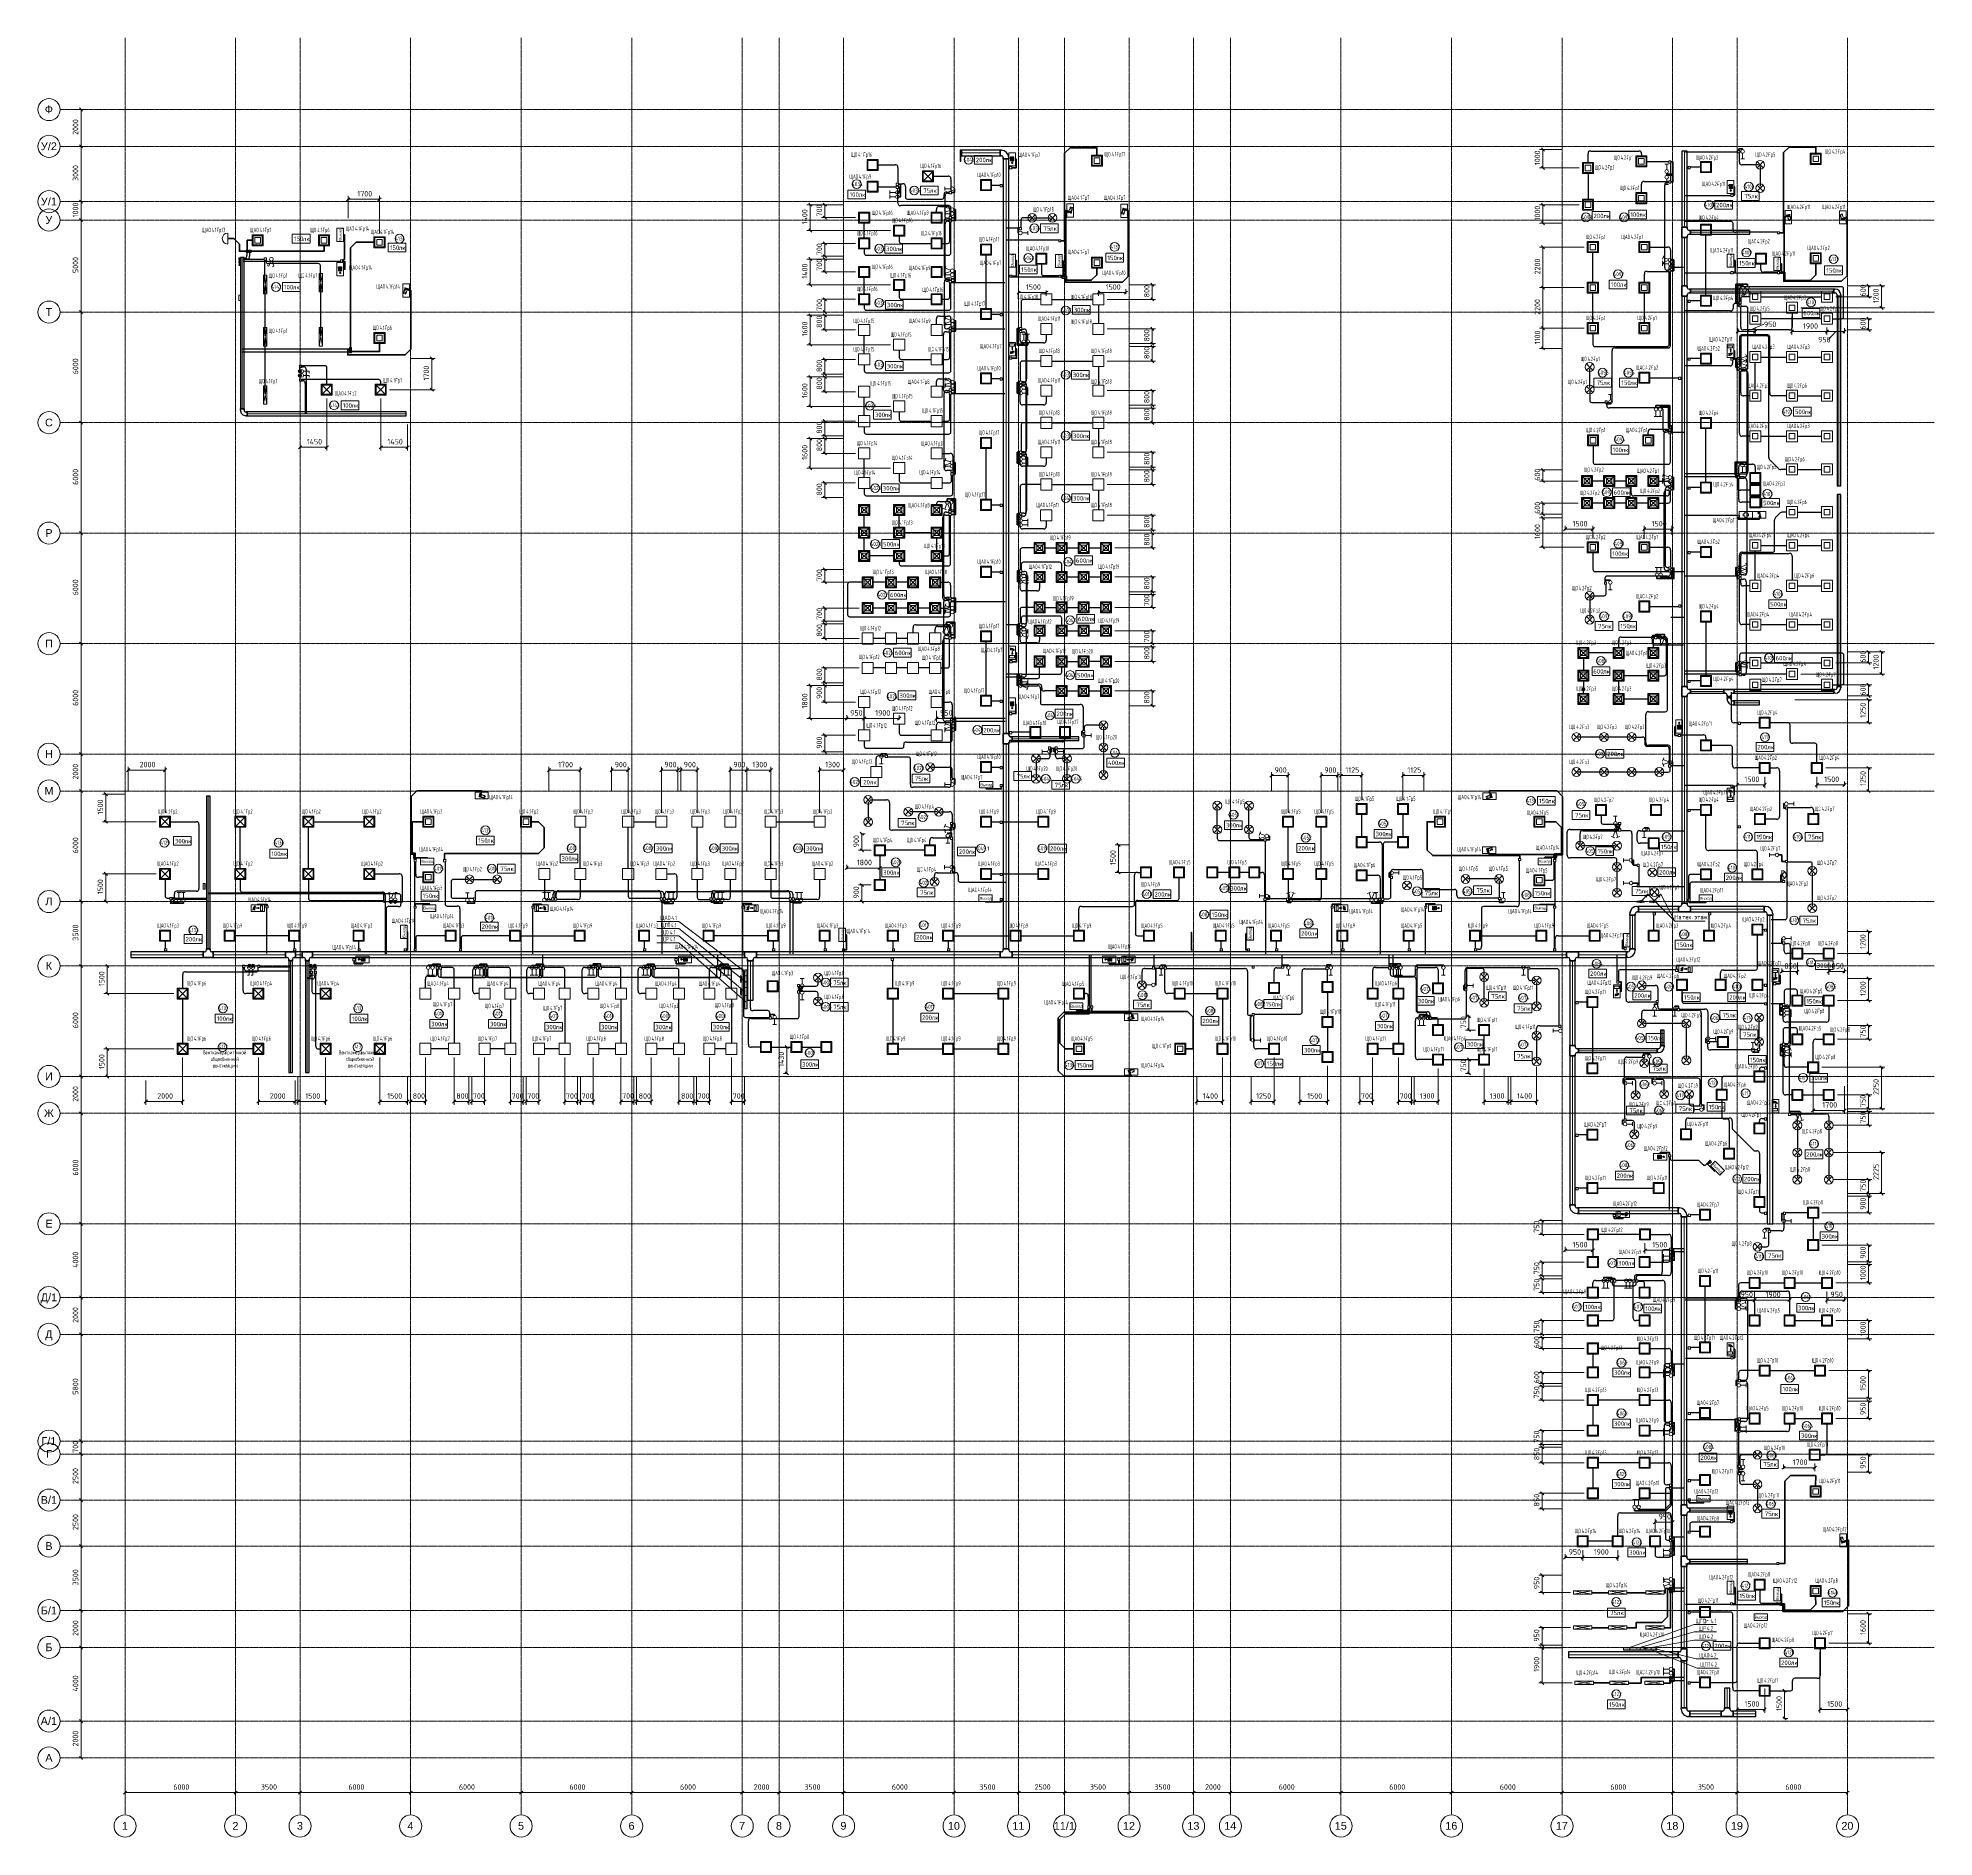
# Model space of a CAD drawing. Header units: millimetres. Extents: x -4730 to 98194, y -4296 to 93388.
import ezdxf

# ---------------------------------------------------------------- set-up
doc = ezdxf.new("R2010")
doc.units = ezdxf.units.MM
doc.linetypes.add('Линия сетки', pattern=[22.225, 12.7, -3.175, 3.175, -3.175])
doc.linetypes.add('Скрытая 0_75', pattern=[1.5, 0.75, -0.75])
for name, color, linetype, lineweight, true_color in [('Кабельные лотки', 5, 'Continuous', 25, 0x0000ff), ('Короба', 7, 'Continuous', 25, 0x008000), ('Опуск', 7, 'Скрытая 0_75', 18, 0x007f00), ('Соединительные детали кабельных лотков', 5, 'Continuous', 25, 0x0000ff), ('Соединительные детали коробов', 7, 'Continuous', 25, 0x008000), ('Типовые аннотации', 1, 'Continuous', 18, 0xff0000), ('Уклон', 7, 'Continuous', 18, 0x007f00)]:
    doc.layers.add(name, color=color, linetype=linetype, lineweight=lineweight, true_color=true_color)
for name, color, linetype, lineweight in [('Марки помещений', 7, 'Continuous', 9), ('Марки силовых электроприборов', 7, 'Continuous', 9), ('Марки электрооборудования', 7, 'Continuous', 9), ('Осевая линия', 7, 'Continuous', 18), ('Оси', 7, 'Continuous', 9), ('Провода', 7, 'Continuous', 35), ('Размеры', 7, 'Continuous', 9), ('Размеры-120', 7, 'Continuous', 9), ('Текстовые примечания', 7, 'Continuous', 9), ('Тонкие линии', 7, 'Continuous', 9)]:
    doc.layers.add(name, color=color, linetype=linetype, lineweight=lineweight)
doc.styles.add('Arial', font='arial.ttf', dxfattribs={"height": 156})
doc.styles.add('Arial_1', font='arial.ttf', dxfattribs={"height": 420})
doc.styles.add('GOST Common', font='GOST_Common.ttf', dxfattribs={"width": 0.6, "height": 240})
doc.styles.add('GOST Common_1', font='GOST_Common.ttf', dxfattribs={"width": 0.9, "height": 300})
doc.styles.add('GOST Common_2', font='GOST_Common.ttf', dxfattribs={"width": 0.7, "height": 216})
doc.styles.add('GOST Common_3', font='GOST_Common.ttf', dxfattribs={"width": 0.8, "height": 216})
doc.styles.add('GOST Common_4', font='GOST_Common.ttf', dxfattribs={"height": 240})
doc.styles.add('GOST Common_5', font='GOST_Common.ttf', dxfattribs={"width": 0.7, "height": 240})
doc.styles.add('GOST Common_6', font='GOST_Common.ttf', dxfattribs={"width": 0.9, "height": 240})
doc.dimstyles.new('ADSK_Проверочный', dxfattribs={"dimscale": 304.8, "dimtxt": 301.714499, "dimasz": 0.556693, "dimexe": 0.590551, "dimexo": 0.590551, "dimgap": 0.19685, "dimtad": 1, "dimdec": 3, "dimrnd": 0.001, "dimdsep": 46, "dimtxsty": 'GOST Common_1', "dimblk1": 'OBLIQUE', "dimblk2": 'OBLIQUE', "dimsah": 1, "dimcen": 0.09, "dimazin": 0, "dimtfac": 1, "dimtdec": 4, "dimtix": 1, "dimtmove": 0, "dimatfit": 3, "dimfxl": 1, "dimtvp": 1, "dimtolj": 1, "dimtzin": 0, "dimarcsym": 2})
doc.dimstyles.new('ADSK_Проверочный_1', dxfattribs={"dimscale": 304.8, "dimtxt": 301.714499, "dimasz": 0.556693, "dimexe": 0.590551, "dimexo": 0.590551, "dimgap": 0.19685, "dimtad": 1, "dimdec": 3, "dimrnd": 0.001, "dimdsep": 46, "dimtxsty": 'GOST Common_1', "dimblk1": 'OBLIQUE', "dimblk2": 'OBLIQUE', "dimsah": 1, "dimcen": 0.09, "dimazin": 0, "dimtfac": 1, "dimtdec": 4, "dimtix": 1, "dimtmove": 1, "dimatfit": 3, "dimfxl": 1, "dimtvp": 1, "dimtolj": 1, "dimtzin": 0, "dimarcsym": 2})

# ---------------------------------------------------------------- blocks, each defined once
blk = doc.blocks.new('M_Горизонтальный тройник для канального - Радиус 100 мм-2474834-4-й этаж')
at = {"layer": 'Соединительные детали кабельных лотков'}
for p, q in [((325, 150), (-325, 150)), ((-325, 150), (-325, -150)), ((-325, -150), (-325, 150)), ((-325, 150), (325, 150)), ((-325, 150), (-325, 150)), ((325, -150), (325, 150)), ((325, 150), (325, -150)), ((325, 150), (325, 150)), ((-325, -150), (-250, -150)), ((-250, -150), (-325, -150)), ((-325, -150), (-325, -150)), ((-150, -250), (-150, -325)), ((-150, -325), (-150, -250)), ((-150, -325), (150, -325)), ((150, -325), (-150, -325)), ((-150, -325), (-150, -325)), ((150, -325), (150, -250)), ((150, -250), (150, -325)), ((150, -325), (150, -325)), ((250, -150), (325, -150)), ((325, -150), (250, -150)), ((325, -150), (325, -150))]:
    blk.add_line(p, q, dxfattribs=at)
for centre, start, end in [((-250, -250), 0, 90), ((-250, -250), 0, 90), ((250, -250), 90, 180), ((250, -250), 90, 180)]:
    blk.add_arc(centre, 100, start, end, dxfattribs=at)
blk = doc.blocks.new('M_Горизонтальный изгиб-колено для канального - Стандартная-2475426-4-й этаж')
at = {"layer": 'Соединительные детали кабельных лотков'}
for p, q in [((-325, 150), (-325, 150)), ((-325, 150), (-325, -150)), ((-325, -150), (-325, 150)), ((-325, 150), (-250, 150)), ((-250, 150), (-325, 150)), ((-150, 250), (-150, 325)), ((150, 325), (-150, 325)), ((-150, 325), (150, 325)), ((-150, 325), (-150, 325)), ((-150, 325), (-150, 250)), ((150, 250), (150, 325)), ((150, 325), (150, 325)), ((150, 325), (150, 250)), ((-325, -150), (-325, -150)), ((-250, -150), (-325, -150)), ((-250, -150), (-325, -150))]:
    blk.add_line(p, q, dxfattribs=at)
for radius, end in [(100, 360), (400, 360), (100, 0), (400, 0)]:
    blk.add_arc((-250, 250), radius, 270, end, dxfattribs=at)
blk = doc.blocks.new('M_Горизонтальный тройник для канального - Радиус 100 мм-2745902-4-й этаж')
at = {"layer": 'Соединительные детали кабельных лотков'}
for p, q in [((275, 150), (-275, 150)), ((-275, 150), (-275, -150)), ((-275, -150), (-275, 150)), ((-275, 150), (275, 150)), ((-275, 150), (-275, 150)), ((275, -150), (275, 150)), ((275, 150), (275, -150)), ((275, 150), (275, 150)), ((-275, -150), (-200, -150)), ((-200, -150), (-275, -150)), ((-275, -150), (-275, -150)), ((-100, -250), (-100, -325)), ((-100, -325), (-100, -250)), ((-100, -325), (100, -325)), ((100, -325), (-100, -325)), ((-100, -325), (-100, -325)), ((100, -325), (100, -250)), ((100, -250), (100, -325)), ((100, -325), (100, -325)), ((200, -150), (275, -150)), ((275, -150), (200, -150)), ((275, -150), (275, -150))]:
    blk.add_line(p, q, dxfattribs=at)
for centre, start, end in [((-200, -250), 0, 90), ((-200, -250), 0, 90), ((200, -250), 90, 180), ((200, -250), 90, 180)]:
    blk.add_arc(centre, 100, start, end, dxfattribs=at)
blk = doc.blocks.new('M_Горизонтальный изгиб-колено для канального - Стандартная-2451758-4-й этаж')
at = {"layer": 'Соединительные детали кабельных лотков'}
for p, q in [((-275, 100), (-275, 100)), ((-275, 100), (-275, -100)), ((-275, -100), (-275, 100)), ((-275, 100), (-200, 100)), ((-200, 100), (-275, 100)), ((-100, 200), (-100, 275)), ((100, 275), (-100, 275)), ((-100, 275), (100, 275)), ((-100, 275), (-100, 275)), ((-100, 275), (-100, 200)), ((100, 200), (100, 275)), ((100, 275), (100, 275)), ((100, 275), (100, 200)), ((-275, -100), (-275, -100)), ((-200, -100), (-275, -100)), ((-200, -100), (-275, -100))]:
    blk.add_line(p, q, dxfattribs=at)
for radius, end in [(100, 360), (300, 360), (100, 0), (300, 0)]:
    blk.add_arc((-200, 200), radius, 270, end, dxfattribs=at)
blk = doc.blocks.new('M_Короб_ отвод - Плоский торец - ПВХ - Стандартная-2386742-4-й этаж')
at = {"layer": 'Соединительные детали коробов'}
for p, q in [((0, 111.95), (0, 150.05)), ((-150.05, 0), (-111.95, 0))]:
    blk.add_line(p, q, dxfattribs=at)
blk.add_arc((-111.95, 111.95), 111.95, 270, 0, dxfattribs=at)
blk = doc.blocks.new('M_Короб_ отвод - Плоский торец - ПВХ - Стандартная-V1-4-й этаж')
at = {"layer": 'Соединительные детали коробов'}
for p, q in [((9490, 75399), (9490, 75437)), ((9490, 75287), (9490, 75399)), ((9490, 75287), (9490, 75287))]:
    blk.add_line(p, q, dxfattribs=at)
blk = doc.blocks.new('M_Короб_ отвод - Плоский торец - ПВХ - Стандартная-3138741-4-й этаж')
at = {"layer": 'Соединительные детали коробов'}
for p, q in [((0, 112), (0, 150)), ((-150, 0), (-112, 0))]:
    blk.add_line(p, q, dxfattribs=at)
blk.add_arc((-112, 112), 112, 270, 359.99612, dxfattribs=at)
blk = doc.blocks.new('M_Короб_ отвод - Плоский торец - ПВХ - Стандартная-V2-4-й этаж')
at = {"layer": 'Соединительные детали коробов'}
for p, q in [((79156, 58023), (79156, 58023)), ((79156, 57911), (79156, 58023)), ((79156, 57873), (79156, 57911))]:
    blk.add_line(p, q, dxfattribs=at)
blk = doc.blocks.new('M_Короб_ отвод - Плоский торец - ПВХ - Стандартная-2670617-4-й этаж')
at = {"layer": 'Соединительные детали коробов'}
for p, q in [((33, 33), (60, 60)), ((-84, 0), (-46, 0))]:
    blk.add_line(p, q, dxfattribs=at)
blk.add_arc((-46, 112), 112, 270, 315, dxfattribs=at)
blk = doc.blocks.new('M_Короб_ отвод - Плоский торец - ПВХ - Стандартная-3188927-4-й этаж')
at = {"layer": 'Соединительные детали коробов'}
for p, q in [((9, 102), (12, 140)), ((-141, 0), (-103, 0))]:
    blk.add_line(p, q, dxfattribs=at)
blk.add_arc((-103, 112), 112, 270, 355, dxfattribs=at)
blk = doc.blocks.new('M_Горизонтальный тройник для канального - Радиус 100 мм-2451883-4-й этаж')
at = {"layer": 'Соединительные детали кабельных лотков'}
for p, q in [((275, 100), (-275, 100)), ((-275, 100), (-275, -100)), ((-275, -100), (-275, 100)), ((-275, 100), (275, 100)), ((-275, 100), (-275, 100)), ((275, -100), (275, 100)), ((275, 100), (275, -100)), ((275, 100), (275, 100)), ((-275, -100), (-200, -100)), ((-200, -100), (-275, -100)), ((-275, -100), (-275, -100)), ((-100, -200), (-100, -275)), ((-100, -275), (-100, -200)), ((-100, -275), (100, -275)), ((100, -275), (-100, -275)), ((-100, -275), (-100, -275)), ((100, -275), (100, -200)), ((100, -200), (100, -275)), ((100, -275), (100, -275)), ((200, -100), (275, -100)), ((275, -100), (200, -100)), ((275, -100), (275, -100))]:
    blk.add_line(p, q, dxfattribs=at)
for centre, start, end in [((-200, -200), 0, 90), ((-200, -200), 0, 90), ((200, -200), 90, 180), ((200, -200), 90, 180)]:
    blk.add_arc(centre, 100, start, end, dxfattribs=at)
blk = doc.blocks.new('Ось сетки - Заголовок сетки - Окружность 5 мм-1145995-4-й этаж')
at = {"layer": 'Оси'}
blk.add_circle((0, 0), 5, dxfattribs=at)
blk = doc.blocks.new('DIMBLOCK1-4-й этаж')
at = {"layer": 'Размеры-120'}
for p, q in [((0, -1881), (-85, -1966)), ((0, -1941), (0, -1701)), ((0, -1881), (85, -1797)), ((0, -1881), (6000, -1881)), ((0, -1881), (0, -1941)), ((6000, -1881), (5915, -1966)), ((6000, -1941), (6000, -1701)), ((6000, -1881), (6085, -1797)), ((6000, -1881), (6000, -1941))]:
    blk.add_line(p, q, dxfattribs=at)
at = {"layer": 'Размеры-120', "color": 0, "insert": (2622, -1429), "char_height": 300, "width": 908.21, "attachment_point": 1, "line_spacing_factor": 1.022761, "style": 'GOST Common_1'}
blk.add_mtext('6000', dxfattribs=at)
blk = doc.blocks.new('_Oblique')
at = {"color": 0, "linetype": 'ByBlock', "lineweight": -2}
blk.add_line((-0.5, -0.5), (0.5, 0.5), dxfattribs=at)
blk = doc.blocks.new('DIMBLOCK2-4-й этаж')
at = {"layer": 'Размеры-120'}
for p, q in [((6000, -1881), (5915, -1966)), ((6000, -1941), (6000, -1701)), ((6000, -1881), (6085, -1797)), ((6000, -1881), (9500, -1881)), ((6000, -1881), (6000, -1941)), ((9500, -1881), (9415, -1966)), ((9500, -1941), (9500, -1701)), ((9500, -1881), (9585, -1797)), ((9500, -1881), (9500, -1941))]:
    blk.add_line(p, q, dxfattribs=at)
at = {"layer": 'Размеры-120', "color": 0, "insert": (7372, -1429), "char_height": 300, "width": 908.21, "attachment_point": 1, "line_spacing_factor": 1.022761, "style": 'GOST Common_1'}
blk.add_mtext('3500', dxfattribs=at)
blk = doc.blocks.new('DIMBLOCK3-4-й этаж')
at = {"layer": 'Размеры-120'}
for p, q in [((9500, -1881), (9415, -1966)), ((9500, -1941), (9500, -1701)), ((9500, -1881), (9585, -1797)), ((9500, -1881), (15500, -1881)), ((9500, -1881), (9500, -1941)), ((15500, -1881), (15415, -1966)), ((15500, -1941), (15500, -1701)), ((15500, -1881), (15585, -1797)), ((15500, -1881), (15500, -1941))]:
    blk.add_line(p, q, dxfattribs=at)
at = {"layer": 'Размеры-120', "color": 0, "insert": (12122, -1429), "char_height": 300, "width": 908.21, "attachment_point": 1, "line_spacing_factor": 1.022761, "style": 'GOST Common_1'}
blk.add_mtext('6000', dxfattribs=at)
blk = doc.blocks.new('DIMBLOCK4-4-й этаж')
at = {"layer": 'Размеры-120'}
for p, q in [((15500, -1881), (15415, -1966)), ((15500, -1941), (15500, -1701)), ((15500, -1881), (15585, -1797)), ((15500, -1881), (21500, -1881)), ((15500, -1881), (15500, -1941)), ((21500, -1881), (21415, -1966)), ((21500, -1941), (21500, -1701)), ((21500, -1881), (21585, -1797)), ((21500, -1881), (21500, -1941))]:
    blk.add_line(p, q, dxfattribs=at)
at = {"layer": 'Размеры-120', "color": 0, "insert": (18122, -1429), "char_height": 300, "width": 908.21, "attachment_point": 1, "line_spacing_factor": 1.022761, "style": 'GOST Common_1'}
blk.add_mtext('6000', dxfattribs=at)
blk = doc.blocks.new('DIMBLOCK5-4-й этаж')
at = {"layer": 'Размеры-120'}
for p, q in [((21500, -1881), (21415, -1966)), ((21500, -1941), (21500, -1701)), ((21500, -1881), (21585, -1797)), ((21500, -1881), (27500, -1881)), ((21500, -1881), (21500, -1941)), ((27500, -1881), (27415, -1966)), ((27500, -1941), (27500, -1701)), ((27500, -1881), (27585, -1797)), ((27500, -1881), (27500, -1941))]:
    blk.add_line(p, q, dxfattribs=at)
at = {"layer": 'Размеры-120', "color": 0, "insert": (24122, -1429), "char_height": 300, "width": 908.21, "attachment_point": 1, "line_spacing_factor": 1.022761, "style": 'GOST Common_1'}
blk.add_mtext('6000', dxfattribs=at)
blk = doc.blocks.new('DIMBLOCK6-4-й этаж')
at = {"layer": 'Размеры-120'}
for p, q in [((27500, -1881), (27415, -1966)), ((27500, -1941), (27500, -1701)), ((27500, -1881), (27585, -1797)), ((27500, -1881), (33500, -1881)), ((27500, -1881), (27500, -1941)), ((33500, -1881), (33415, -1966)), ((33500, -1941), (33500, -1701)), ((33500, -1881), (33585, -1797)), ((33500, -1881), (33500, -1941))]:
    blk.add_line(p, q, dxfattribs=at)
at = {"layer": 'Размеры-120', "color": 0, "insert": (30122, -1429), "char_height": 300, "width": 908.21, "attachment_point": 1, "line_spacing_factor": 1.022761, "style": 'GOST Common_1'}
blk.add_mtext('6000', dxfattribs=at)
blk = doc.blocks.new('DIMBLOCK7-4-й этаж')
at = {"layer": 'Размеры-120'}
for p, q in [((33500, -1881), (33415, -1966)), ((33500, -1941), (33500, -1701)), ((33500, -1881), (33585, -1797)), ((33500, -1881), (35500, -1881)), ((33500, -1881), (33500, -1941)), ((35500, -1881), (35415, -1966)), ((35500, -1941), (35500, -1701)), ((35500, -1881), (35585, -1797)), ((35500, -1881), (35500, -1941))]:
    blk.add_line(p, q, dxfattribs=at)
at = {"layer": 'Размеры-120', "color": 0, "insert": (34122, -1429), "char_height": 300, "width": 908.21, "attachment_point": 1, "line_spacing_factor": 1.022761, "style": 'GOST Common_1'}
blk.add_mtext('2000', dxfattribs=at)
blk = doc.blocks.new('DIMBLOCK8-4-й этаж')
at = {"layer": 'Размеры-120'}
for p, q in [((35500, -1881), (35415, -1966)), ((35500, -1941), (35500, -1701)), ((35500, -1881), (35585, -1797)), ((35500, -1881), (39000, -1881)), ((35500, -1881), (35500, -1941)), ((39000, -1881), (38915, -1966)), ((39000, -1941), (39000, -1701)), ((39000, -1881), (39085, -1797)), ((39000, -1881), (39000, -1941))]:
    blk.add_line(p, q, dxfattribs=at)
at = {"layer": 'Размеры-120', "color": 0, "insert": (36872, -1429), "char_height": 300, "width": 908.21, "attachment_point": 1, "line_spacing_factor": 1.022761, "style": 'GOST Common_1'}
blk.add_mtext('3500', dxfattribs=at)
blk = doc.blocks.new('DIMBLOCK9-4-й этаж')
at = {"layer": 'Размеры-120'}
for p, q in [((39000, -1881), (38915, -1966)), ((39000, -1941), (39000, -1701)), ((39000, -1881), (39085, -1797)), ((39000, -1881), (45000, -1881)), ((39000, -1881), (39000, -1941)), ((45000, -1881), (44915, -1966)), ((45000, -1941), (45000, -1701)), ((45000, -1881), (45085, -1797)), ((45000, -1881), (45000, -1941))]:
    blk.add_line(p, q, dxfattribs=at)
at = {"layer": 'Размеры-120', "color": 0, "insert": (41622, -1429), "char_height": 300, "width": 908.21, "attachment_point": 1, "line_spacing_factor": 1.022761, "style": 'GOST Common_1'}
blk.add_mtext('6000', dxfattribs=at)
blk = doc.blocks.new('DIMBLOCK10-4-й этаж')
at = {"layer": 'Размеры-120'}
for p, q in [((45000, -1881), (44915, -1966)), ((45000, -1941), (45000, -1701)), ((45000, -1881), (45085, -1797)), ((45000, -1881), (48500, -1881)), ((45000, -1881), (45000, -1941)), ((48500, -1881), (48415, -1966)), ((48500, -1941), (48500, -1701)), ((48500, -1881), (48585, -1797)), ((48500, -1881), (48500, -1941))]:
    blk.add_line(p, q, dxfattribs=at)
at = {"layer": 'Размеры-120', "color": 0, "insert": (46372, -1429), "char_height": 300, "width": 908.21, "attachment_point": 1, "line_spacing_factor": 1.022761, "style": 'GOST Common_1'}
blk.add_mtext('3500', dxfattribs=at)
blk = doc.blocks.new('DIMBLOCK11-4-й этаж')
at = {"layer": 'Размеры-120'}
for p, q in [((48500, -1881), (48415, -1966)), ((48500, -1941), (48500, -1701)), ((48500, -1881), (48585, -1797)), ((48500, -1881), (51000, -1881)), ((48500, -1881), (48500, -1941)), ((51000, -1881), (50915, -1966)), ((51000, -1941), (51000, -1701)), ((51000, -1881), (51085, -1797)), ((51000, -1881), (51000, -1941))]:
    blk.add_line(p, q, dxfattribs=at)
at = {"layer": 'Размеры-120', "color": 0, "insert": (49372, -1429), "char_height": 300, "width": 908.21, "attachment_point": 1, "line_spacing_factor": 1.022761, "style": 'GOST Common_1'}
blk.add_mtext('2500', dxfattribs=at)
blk = doc.blocks.new('DIMBLOCK12-4-й этаж')
at = {"layer": 'Размеры-120'}
for p, q in [((51000, -1881), (50915, -1966)), ((51000, -1941), (51000, -1701)), ((51000, -1881), (51085, -1797)), ((51000, -1881), (54500, -1881)), ((51000, -1881), (51000, -1941)), ((54500, -1881), (54415, -1966)), ((54500, -1941), (54500, -1701)), ((54500, -1881), (54585, -1797)), ((54500, -1881), (54500, -1941))]:
    blk.add_line(p, q, dxfattribs=at)
at = {"layer": 'Размеры-120', "color": 0, "insert": (52372, -1429), "char_height": 300, "width": 908.21, "attachment_point": 1, "line_spacing_factor": 1.022761, "style": 'GOST Common_1'}
blk.add_mtext('3500', dxfattribs=at)
blk = doc.blocks.new('DIMBLOCK13-4-й этаж')
at = {"layer": 'Размеры-120'}
for p, q in [((54500, -1881), (54415, -1966)), ((54500, -1941), (54500, -1701)), ((54500, -1881), (54585, -1797)), ((54500, -1881), (58000, -1881)), ((54500, -1881), (54500, -1941)), ((58000, -1881), (57915, -1966)), ((58000, -1941), (58000, -1701)), ((58000, -1881), (58085, -1797)), ((58000, -1881), (58000, -1941))]:
    blk.add_line(p, q, dxfattribs=at)
at = {"layer": 'Размеры-120', "color": 0, "insert": (55872, -1429), "char_height": 300, "width": 908.21, "attachment_point": 1, "line_spacing_factor": 1.022761, "style": 'GOST Common_1'}
blk.add_mtext('3500', dxfattribs=at)
blk = doc.blocks.new('DIMBLOCK14-4-й этаж')
at = {"layer": 'Размеры-120'}
for p, q in [((58000, -1881), (57915, -1966)), ((58000, -1941), (58000, -1701)), ((58000, -1881), (58085, -1797)), ((58000, -1881), (60000, -1881)), ((58000, -1881), (58000, -1941)), ((60000, -1881), (59915, -1966)), ((60000, -1941), (60000, -1701)), ((60000, -1881), (60085, -1797)), ((60000, -1881), (60000, -1941))]:
    blk.add_line(p, q, dxfattribs=at)
at = {"layer": 'Размеры-120', "color": 0, "insert": (58622, -1429), "char_height": 300, "width": 908.21, "attachment_point": 1, "line_spacing_factor": 1.022761, "style": 'GOST Common_1'}
blk.add_mtext('2000', dxfattribs=at)
blk = doc.blocks.new('DIMBLOCK15-4-й этаж')
at = {"layer": 'Размеры-120'}
for p, q in [((60000, -1881), (59915, -1966)), ((60000, -1941), (60000, -1701)), ((60000, -1881), (60085, -1797)), ((60000, -1881), (66000, -1881)), ((60000, -1881), (60000, -1941)), ((66000, -1881), (65915, -1966)), ((66000, -1941), (66000, -1701)), ((66000, -1881), (66085, -1797)), ((66000, -1881), (66000, -1941))]:
    blk.add_line(p, q, dxfattribs=at)
at = {"layer": 'Размеры-120', "color": 0, "insert": (62622, -1429), "char_height": 300, "width": 908.21, "attachment_point": 1, "line_spacing_factor": 1.022761, "style": 'GOST Common_1'}
blk.add_mtext('6000', dxfattribs=at)
blk = doc.blocks.new('DIMBLOCK16-4-й этаж')
at = {"layer": 'Размеры-120'}
for p, q in [((66000, -1881), (65915, -1966)), ((66000, -1941), (66000, -1701)), ((66000, -1881), (66085, -1797)), ((66000, -1881), (72000, -1881)), ((66000, -1881), (66000, -1941)), ((72000, -1881), (71915, -1966)), ((72000, -1941), (72000, -1701)), ((72000, -1881), (72085, -1797)), ((72000, -1881), (72000, -1941))]:
    blk.add_line(p, q, dxfattribs=at)
at = {"layer": 'Размеры-120', "color": 0, "insert": (68622, -1429), "char_height": 300, "width": 908.21, "attachment_point": 1, "line_spacing_factor": 1.022761, "style": 'GOST Common_1'}
blk.add_mtext('6000', dxfattribs=at)
blk = doc.blocks.new('DIMBLOCK17-4-й этаж')
at = {"layer": 'Размеры-120'}
for p, q in [((72000, -1881), (71915, -1966)), ((72000, -1941), (72000, -1701)), ((72000, -1881), (72085, -1797)), ((72000, -1881), (78000, -1881)), ((72000, -1881), (72000, -1941)), ((78000, -1881), (77915, -1966)), ((78000, -1941), (78000, -1701)), ((78000, -1881), (78085, -1797)), ((78000, -1881), (78000, -1941))]:
    blk.add_line(p, q, dxfattribs=at)
at = {"layer": 'Размеры-120', "color": 0, "insert": (74622, -1429), "char_height": 300, "width": 908.21, "attachment_point": 1, "line_spacing_factor": 1.022761, "style": 'GOST Common_1'}
blk.add_mtext('6000', dxfattribs=at)
blk = doc.blocks.new('DIMBLOCK18-4-й этаж')
at = {"layer": 'Размеры-120'}
for p, q in [((78000, -1881), (77915, -1966)), ((78000, -1941), (78000, -1701)), ((78000, -1881), (78085, -1797)), ((78000, -1881), (84000, -1881)), ((78000, -1881), (78000, -1941)), ((84000, -1881), (83915, -1966)), ((84000, -1941), (84000, -1701)), ((84000, -1881), (84085, -1797)), ((84000, -1881), (84000, -1941))]:
    blk.add_line(p, q, dxfattribs=at)
at = {"layer": 'Размеры-120', "color": 0, "insert": (80622, -1429), "char_height": 300, "width": 908.21, "attachment_point": 1, "line_spacing_factor": 1.022761, "style": 'GOST Common_1'}
blk.add_mtext('6000', dxfattribs=at)
blk = doc.blocks.new('DIMBLOCK19-4-й этаж')
at = {"layer": 'Размеры-120'}
for p, q in [((84000, -1881), (83915, -1966)), ((84000, -1941), (84000, -1701)), ((84000, -1881), (84085, -1797)), ((84000, -1881), (87500, -1881)), ((84000, -1881), (84000, -1941)), ((87500, -1881), (87415, -1966)), ((87500, -1941), (87500, -1701)), ((87500, -1881), (87585, -1797)), ((87500, -1881), (87500, -1941))]:
    blk.add_line(p, q, dxfattribs=at)
at = {"layer": 'Размеры-120', "color": 0, "insert": (85372, -1429), "char_height": 300, "width": 908.21, "attachment_point": 1, "line_spacing_factor": 1.022761, "style": 'GOST Common_1'}
blk.add_mtext('3500', dxfattribs=at)
blk = doc.blocks.new('DIMBLOCK20-4-й этаж')
at = {"layer": 'Размеры-120'}
for p, q in [((87500, -1881), (87415, -1966)), ((87500, -1941), (87500, -1701)), ((87500, -1881), (87585, -1797)), ((87500, -1881), (93500, -1881)), ((87500, -1881), (87500, -1941)), ((93500, -1881), (93415, -1966)), ((93500, -1941), (93500, -1701)), ((93500, -1881), (93585, -1797)), ((93500, -1881), (93500, -1941))]:
    blk.add_line(p, q, dxfattribs=at)
at = {"layer": 'Размеры-120', "color": 0, "insert": (90122, -1429), "char_height": 300, "width": 908.21, "attachment_point": 1, "line_spacing_factor": 1.022761, "style": 'GOST Common_1'}
blk.add_mtext('6000', dxfattribs=at)
blk = doc.blocks.new('DIMBLOCK21-4-й этаж')
at = {"layer": 'Размеры-120'}
for p, q in [((-2389, 2000), (-2474, 2085)), ((-2329, 2000), (-2569, 2000)), ((-2389, 0), (-2389, 2000)), ((-2389, 2000), (-2304, 1915)), ((-2389, 2000), (-2329, 2000)), ((-2329, 0), (-2569, 0)), ((-2389, 0), (-2474, 85)), ((-2389, 0), (-2304, -85)), ((-2389, 0), (-2329, 0))]:
    blk.add_line(p, q, dxfattribs=at)
at = {"layer": 'Размеры-120', "color": 0, "insert": (-2841, 622), "char_height": 300, "width": 908.21, "attachment_point": 1, "rotation": 90, "line_spacing_factor": 1.022761, "style": 'GOST Common_1'}
blk.add_mtext('2000', dxfattribs=at)
blk = doc.blocks.new('DIMBLOCK22-4-й этаж')
at = {"layer": 'Размеры-120'}
for p, q in [((-2329, 6000), (-2569, 6000)), ((-2389, 6000), (-2474, 6085)), ((-2389, 2000), (-2389, 6000)), ((-2389, 6000), (-2304, 5915)), ((-2389, 6000), (-2329, 6000)), ((-2389, 2000), (-2474, 2085)), ((-2329, 2000), (-2569, 2000)), ((-2389, 2000), (-2304, 1915)), ((-2389, 2000), (-2329, 2000))]:
    blk.add_line(p, q, dxfattribs=at)
at = {"layer": 'Размеры-120', "color": 0, "insert": (-2841, 3609), "char_height": 300, "width": 938.89, "attachment_point": 1, "rotation": 90, "line_spacing_factor": 1.022761, "style": 'GOST Common_1'}
blk.add_mtext('4000', dxfattribs=at)
blk = doc.blocks.new('DIMBLOCK23-4-й этаж')
at = {"layer": 'Размеры-120'}
for p, q in [((-2329, 8000), (-2569, 8000)), ((-2389, 8000), (-2474, 8085)), ((-2389, 6000), (-2389, 8000)), ((-2389, 8000), (-2304, 7915)), ((-2389, 8000), (-2329, 8000)), ((-2329, 6000), (-2569, 6000)), ((-2389, 6000), (-2474, 6085)), ((-2389, 6000), (-2304, 5915)), ((-2389, 6000), (-2329, 6000))]:
    blk.add_line(p, q, dxfattribs=at)
at = {"layer": 'Размеры-120', "color": 0, "insert": (-2841, 6622), "char_height": 300, "width": 908.21, "attachment_point": 1, "rotation": 90, "line_spacing_factor": 1.022761, "style": 'GOST Common_1'}
blk.add_mtext('2000', dxfattribs=at)
blk = doc.blocks.new('DIMBLOCK24-4-й этаж')
at = {"layer": 'Размеры-120'}
for p, q in [((-2329, 11500), (-2569, 11500)), ((-2389, 11500), (-2474, 11585)), ((-2389, 8000), (-2389, 11500)), ((-2389, 11500), (-2304, 11415)), ((-2389, 11500), (-2329, 11500)), ((-2329, 8000), (-2569, 8000)), ((-2389, 8000), (-2474, 8085)), ((-2389, 8000), (-2304, 7915)), ((-2389, 8000), (-2329, 8000))]:
    blk.add_line(p, q, dxfattribs=at)
at = {"layer": 'Размеры-120', "color": 0, "insert": (-2841, 9372), "char_height": 300, "width": 908.21, "attachment_point": 1, "rotation": 90, "line_spacing_factor": 1.022761, "style": 'GOST Common_1'}
blk.add_mtext('3500', dxfattribs=at)
blk = doc.blocks.new('DIMBLOCK25-4-й этаж')
at = {"layer": 'Размеры-120'}
for p, q in [((-2329, 14000), (-2569, 14000)), ((-2389, 14000), (-2474, 14085)), ((-2389, 11500), (-2389, 14000)), ((-2389, 14000), (-2304, 13915)), ((-2389, 14000), (-2329, 14000)), ((-2329, 11500), (-2569, 11500)), ((-2389, 11500), (-2474, 11585)), ((-2389, 11500), (-2304, 11415)), ((-2389, 11500), (-2329, 11500))]:
    blk.add_line(p, q, dxfattribs=at)
at = {"layer": 'Размеры-120', "color": 0, "insert": (-2841, 12372), "char_height": 300, "width": 908.21, "attachment_point": 1, "rotation": 90, "line_spacing_factor": 1.022761, "style": 'GOST Common_1'}
blk.add_mtext('2500', dxfattribs=at)
blk = doc.blocks.new('DIMBLOCK26-4-й этаж')
at = {"layer": 'Размеры-120'}
for p, q in [((-2329, 16500), (-2569, 16500)), ((-2389, 16500), (-2474, 16585)), ((-2389, 14000), (-2389, 16500)), ((-2389, 16500), (-2304, 16415)), ((-2389, 16500), (-2329, 16500)), ((-2329, 14000), (-2569, 14000)), ((-2389, 14000), (-2474, 14085)), ((-2389, 14000), (-2304, 13915)), ((-2389, 14000), (-2329, 14000))]:
    blk.add_line(p, q, dxfattribs=at)
at = {"layer": 'Размеры-120', "color": 0, "insert": (-2841, 14872), "char_height": 300, "width": 908.21, "attachment_point": 1, "rotation": 90, "line_spacing_factor": 1.022761, "style": 'GOST Common_1'}
blk.add_mtext('2500', dxfattribs=at)
blk = doc.blocks.new('DIMBLOCK27-4-й этаж')
at = {"layer": 'Размеры-120'}
for p, q in [((-2329, 17200), (-2569, 17200)), ((-2329, 16500), (-2569, 16500)), ((-2389, 17200), (-2474, 17285)), ((-2389, 16500), (-2474, 16585)), ((-2389, 16500), (-2389, 17200)), ((-2389, 17200), (-2304, 17115)), ((-2389, 17200), (-2329, 17200)), ((-2389, 16500), (-2304, 16415)), ((-2389, 16500), (-2329, 16500))]:
    blk.add_line(p, q, dxfattribs=at)
at = {"layer": 'Размеры-120', "color": 0, "insert": (-2841, 16566), "char_height": 300, "width": 681.16, "attachment_point": 1, "rotation": 90, "line_spacing_factor": 1.022761, "style": 'GOST Common_1'}
blk.add_mtext('700', dxfattribs=at)
blk = doc.blocks.new('DIMBLOCK28-4-й этаж')
at = {"layer": 'Размеры-120'}
for p, q in [((-2329, 23000), (-2569, 23000)), ((-2389, 23000), (-2474, 23085)), ((-2389, 17200), (-2389, 23000)), ((-2389, 23000), (-2304, 22915)), ((-2389, 23000), (-2329, 23000)), ((-2329, 17200), (-2569, 17200)), ((-2389, 17200), (-2474, 17285)), ((-2389, 17200), (-2304, 17115)), ((-2389, 17200), (-2329, 17200))]:
    blk.add_line(p, q, dxfattribs=at)
at = {"layer": 'Размеры-120', "color": 0, "insert": (-2841, 19722), "char_height": 300, "width": 908.21, "attachment_point": 1, "rotation": 90, "line_spacing_factor": 1.022761, "style": 'GOST Common_1'}
blk.add_mtext('5800', dxfattribs=at)
blk = doc.blocks.new('DIMBLOCK29-4-й этаж')
at = {"layer": 'Размеры-120'}
for p, q in [((-2329, 25000), (-2569, 25000)), ((-2389, 25000), (-2474, 25085)), ((-2389, 23000), (-2389, 25000)), ((-2389, 25000), (-2304, 24915)), ((-2389, 25000), (-2329, 25000)), ((-2329, 23000), (-2569, 23000)), ((-2389, 23000), (-2474, 23085)), ((-2389, 23000), (-2304, 22915)), ((-2389, 23000), (-2329, 23000))]:
    blk.add_line(p, q, dxfattribs=at)
at = {"layer": 'Размеры-120', "color": 0, "insert": (-2841, 23622), "char_height": 300, "width": 908.21, "attachment_point": 1, "rotation": 90, "line_spacing_factor": 1.022761, "style": 'GOST Common_1'}
blk.add_mtext('2000', dxfattribs=at)
blk = doc.blocks.new('DIMBLOCK30-4-й этаж')
at = {"layer": 'Размеры-120'}
for p, q in [((-2329, 29000), (-2569, 29000)), ((-2389, 29000), (-2474, 29085)), ((-2389, 25000), (-2389, 29000)), ((-2389, 29000), (-2304, 28915)), ((-2389, 29000), (-2329, 29000)), ((-2329, 25000), (-2569, 25000)), ((-2389, 25000), (-2474, 25085)), ((-2389, 25000), (-2304, 24915)), ((-2389, 25000), (-2329, 25000))]:
    blk.add_line(p, q, dxfattribs=at)
at = {"layer": 'Размеры-120', "color": 0, "insert": (-2841, 26609), "char_height": 300, "width": 938.89, "attachment_point": 1, "rotation": 90, "line_spacing_factor": 1.022761, "style": 'GOST Common_1'}
blk.add_mtext('4000', dxfattribs=at)
blk = doc.blocks.new('DIMBLOCK31-4-й этаж')
at = {"layer": 'Размеры-120'}
for p, q in [((-2329, 35000), (-2569, 35000)), ((-2389, 35000), (-2474, 35085)), ((-2389, 29000), (-2389, 35000)), ((-2389, 35000), (-2304, 34915)), ((-2389, 35000), (-2329, 35000)), ((-2329, 29000), (-2569, 29000)), ((-2389, 29000), (-2474, 29085)), ((-2389, 29000), (-2304, 28915)), ((-2389, 29000), (-2329, 29000))]:
    blk.add_line(p, q, dxfattribs=at)
at = {"layer": 'Размеры-120', "color": 0, "insert": (-2841, 31622), "char_height": 300, "width": 908.21, "attachment_point": 1, "rotation": 90, "line_spacing_factor": 1.022761, "style": 'GOST Common_1'}
blk.add_mtext('6000', dxfattribs=at)
blk = doc.blocks.new('DIMBLOCK32-4-й этаж')
at = {"layer": 'Размеры-120'}
for p, q in [((-2389, 37000), (-2474, 37085)), ((-2329, 37000), (-2569, 37000)), ((-2389, 35000), (-2389, 37000)), ((-2389, 37000), (-2304, 36915)), ((-2389, 37000), (-2329, 37000)), ((-2329, 35000), (-2569, 35000)), ((-2389, 35000), (-2474, 35085)), ((-2389, 35000), (-2304, 34915)), ((-2389, 35000), (-2329, 35000))]:
    blk.add_line(p, q, dxfattribs=at)
at = {"layer": 'Размеры-120', "color": 0, "insert": (-2841, 35622), "char_height": 300, "width": 908.21, "attachment_point": 1, "rotation": 90, "line_spacing_factor": 1.022761, "style": 'GOST Common_1'}
blk.add_mtext('2000', dxfattribs=at)
blk = doc.blocks.new('DIMBLOCK33-4-й этаж')
at = {"layer": 'Размеры-120'}
for p, q in [((-2329, 43000), (-2569, 43000)), ((-2389, 43000), (-2474, 43085)), ((-2389, 37000), (-2389, 43000)), ((-2389, 43000), (-2304, 42915)), ((-2389, 43000), (-2329, 43000)), ((-2389, 37000), (-2474, 37085)), ((-2329, 37000), (-2569, 37000)), ((-2389, 37000), (-2304, 36915)), ((-2389, 37000), (-2329, 37000))]:
    blk.add_line(p, q, dxfattribs=at)
at = {"layer": 'Размеры-120', "color": 0, "insert": (-2841, 39622), "char_height": 300, "width": 908.21, "attachment_point": 1, "rotation": 90, "line_spacing_factor": 1.022761, "style": 'GOST Common_1'}
blk.add_mtext('6000', dxfattribs=at)
blk = doc.blocks.new('DIMBLOCK34-4-й этаж')
at = {"layer": 'Размеры-120'}
for p, q in [((-2329, 46500), (-2569, 46500)), ((-2389, 46500), (-2474, 46585)), ((-2389, 43000), (-2389, 46500)), ((-2389, 46500), (-2304, 46415)), ((-2389, 46500), (-2329, 46500)), ((-2329, 43000), (-2569, 43000)), ((-2389, 43000), (-2474, 43085)), ((-2389, 43000), (-2304, 42915)), ((-2389, 43000), (-2329, 43000))]:
    blk.add_line(p, q, dxfattribs=at)
at = {"layer": 'Размеры-120', "color": 0, "insert": (-2841, 44372), "char_height": 300, "width": 908.21, "attachment_point": 1, "rotation": 90, "line_spacing_factor": 1.022761, "style": 'GOST Common_1'}
blk.add_mtext('3500', dxfattribs=at)
blk = doc.blocks.new('DIMBLOCK35-4-й этаж')
at = {"layer": 'Размеры-120'}
for p, q in [((-2329, 52500), (-2569, 52500)), ((-2389, 52500), (-2474, 52585)), ((-2389, 46500), (-2389, 52500)), ((-2389, 52500), (-2304, 52415)), ((-2389, 52500), (-2329, 52500)), ((-2329, 46500), (-2569, 46500)), ((-2389, 46500), (-2474, 46585)), ((-2389, 46500), (-2304, 46415)), ((-2389, 46500), (-2329, 46500))]:
    blk.add_line(p, q, dxfattribs=at)
at = {"layer": 'Размеры-120', "color": 0, "insert": (-2841, 49122), "char_height": 300, "width": 908.21, "attachment_point": 1, "rotation": 90, "line_spacing_factor": 1.022761, "style": 'GOST Common_1'}
blk.add_mtext('6000', dxfattribs=at)
blk = doc.blocks.new('DIMBLOCK36-4-й этаж')
at = {"layer": 'Размеры-120'}
for p, q in [((-2389, 54500), (-2474, 54585)), ((-2329, 54500), (-2569, 54500)), ((-2389, 52500), (-2389, 54500)), ((-2389, 54500), (-2304, 54415)), ((-2389, 54500), (-2329, 54500)), ((-2329, 52500), (-2569, 52500)), ((-2389, 52500), (-2474, 52585)), ((-2389, 52500), (-2304, 52415)), ((-2389, 52500), (-2329, 52500))]:
    blk.add_line(p, q, dxfattribs=at)
at = {"layer": 'Размеры-120', "color": 0, "insert": (-2841, 53122), "char_height": 300, "width": 908.21, "attachment_point": 1, "rotation": 90, "line_spacing_factor": 1.022761, "style": 'GOST Common_1'}
blk.add_mtext('2000', dxfattribs=at)
blk = doc.blocks.new('DIMBLOCK37-4-й этаж')
at = {"layer": 'Размеры-120'}
for p, q in [((-2329, 60500), (-2569, 60500)), ((-2389, 60500), (-2474, 60585)), ((-2389, 54500), (-2389, 60500)), ((-2389, 60500), (-2304, 60415)), ((-2389, 60500), (-2329, 60500)), ((-2389, 54500), (-2474, 54585)), ((-2329, 54500), (-2569, 54500)), ((-2389, 54500), (-2304, 54415)), ((-2389, 54500), (-2329, 54500))]:
    blk.add_line(p, q, dxfattribs=at)
at = {"layer": 'Размеры-120', "color": 0, "insert": (-2841, 57122), "char_height": 300, "width": 908.21, "attachment_point": 1, "rotation": 90, "line_spacing_factor": 1.022761, "style": 'GOST Common_1'}
blk.add_mtext('6000', dxfattribs=at)
blk = doc.blocks.new('DIMBLOCK38-4-й этаж')
at = {"layer": 'Размеры-120'}
for p, q in [((-2329, 66500), (-2569, 66500)), ((-2389, 66500), (-2474, 66585)), ((-2389, 60500), (-2389, 66500)), ((-2389, 66500), (-2304, 66415)), ((-2389, 66500), (-2329, 66500)), ((-2329, 60500), (-2569, 60500)), ((-2389, 60500), (-2474, 60585)), ((-2389, 60500), (-2304, 60415)), ((-2389, 60500), (-2329, 60500))]:
    blk.add_line(p, q, dxfattribs=at)
at = {"layer": 'Размеры-120', "color": 0, "insert": (-2841, 63122), "char_height": 300, "width": 908.21, "attachment_point": 1, "rotation": 90, "line_spacing_factor": 1.022761, "style": 'GOST Common_1'}
blk.add_mtext('6000', dxfattribs=at)
blk = doc.blocks.new('DIMBLOCK39-4-й этаж')
at = {"layer": 'Размеры-120'}
for p, q in [((-2329, 72500), (-2569, 72500)), ((-2389, 72500), (-2474, 72585)), ((-2389, 66500), (-2389, 72500)), ((-2389, 72500), (-2304, 72415)), ((-2389, 72500), (-2329, 72500)), ((-2329, 66500), (-2569, 66500)), ((-2389, 66500), (-2474, 66585)), ((-2389, 66500), (-2304, 66415)), ((-2389, 66500), (-2329, 66500))]:
    blk.add_line(p, q, dxfattribs=at)
at = {"layer": 'Размеры-120', "color": 0, "insert": (-2841, 69122), "char_height": 300, "width": 908.21, "attachment_point": 1, "rotation": 90, "line_spacing_factor": 1.022761, "style": 'GOST Common_1'}
blk.add_mtext('6000', dxfattribs=at)
blk = doc.blocks.new('DIMBLOCK40-4-й этаж')
at = {"layer": 'Размеры-120'}
for p, q in [((-2329, 78500), (-2569, 78500)), ((-2389, 78500), (-2474, 78585)), ((-2389, 72500), (-2389, 78500)), ((-2389, 78500), (-2304, 78415)), ((-2389, 78500), (-2329, 78500)), ((-2329, 72500), (-2569, 72500)), ((-2389, 72500), (-2474, 72585)), ((-2389, 72500), (-2304, 72415)), ((-2389, 72500), (-2329, 72500))]:
    blk.add_line(p, q, dxfattribs=at)
at = {"layer": 'Размеры-120', "color": 0, "insert": (-2841, 75122), "char_height": 300, "width": 908.21, "attachment_point": 1, "rotation": 90, "line_spacing_factor": 1.022761, "style": 'GOST Common_1'}
blk.add_mtext('6000', dxfattribs=at)
blk = doc.blocks.new('DIMBLOCK41-4-й этаж')
at = {"layer": 'Размеры-120'}
for p, q in [((-2329, 83500), (-2569, 83500)), ((-2389, 83500), (-2474, 83585)), ((-2389, 78500), (-2389, 83500)), ((-2389, 83500), (-2304, 83415)), ((-2389, 83500), (-2329, 83500)), ((-2329, 78500), (-2569, 78500)), ((-2389, 78500), (-2474, 78585)), ((-2389, 78500), (-2304, 78415)), ((-2389, 78500), (-2329, 78500))]:
    blk.add_line(p, q, dxfattribs=at)
at = {"layer": 'Размеры-120', "color": 0, "insert": (-2841, 80622), "char_height": 300, "width": 908.21, "attachment_point": 1, "rotation": 90, "line_spacing_factor": 1.022761, "style": 'GOST Common_1'}
blk.add_mtext('5000', dxfattribs=at)
blk = doc.blocks.new('DIMBLOCK42-4-й этаж')
at = {"layer": 'Размеры-120'}
for p, q in [((-2329, 84500), (-2569, 84500)), ((-2389, 84500), (-2474, 84585)), ((-2389, 83500), (-2389, 84500)), ((-2389, 84500), (-2304, 84415)), ((-2389, 84500), (-2329, 84500)), ((-2329, 83500), (-2569, 83500)), ((-2389, 83500), (-2474, 83585)), ((-2389, 83500), (-2304, 83415)), ((-2389, 83500), (-2329, 83500))]:
    blk.add_line(p, q, dxfattribs=at)
at = {"layer": 'Размеры-120', "color": 0, "insert": (-2841, 83650), "char_height": 300, "width": 840.71, "attachment_point": 1, "rotation": 90, "line_spacing_factor": 1.022761, "style": 'GOST Common_1'}
blk.add_mtext('1000', dxfattribs=at)
blk = doc.blocks.new('DIMBLOCK43-4-й этаж')
at = {"layer": 'Размеры-120'}
for p, q in [((-2329, 87500), (-2569, 87500)), ((-2389, 87500), (-2474, 87585)), ((-2389, 84500), (-2389, 87500)), ((-2389, 87500), (-2304, 87415)), ((-2389, 87500), (-2329, 87500)), ((-2329, 84500), (-2569, 84500)), ((-2389, 84500), (-2474, 84585)), ((-2389, 84500), (-2304, 84415)), ((-2389, 84500), (-2329, 84500))]:
    blk.add_line(p, q, dxfattribs=at)
at = {"layer": 'Размеры-120', "color": 0, "insert": (-2841, 85622), "char_height": 300, "width": 908.21, "attachment_point": 1, "rotation": 90, "line_spacing_factor": 1.022761, "style": 'GOST Common_1'}
blk.add_mtext('3000', dxfattribs=at)
blk = doc.blocks.new('DIMBLOCK44-4-й этаж')
at = {"layer": 'Размеры-120'}
for p, q in [((-2389, 89500), (-2474, 89585)), ((-2329, 89500), (-2569, 89500)), ((-2389, 87500), (-2389, 89500)), ((-2389, 89500), (-2304, 89415)), ((-2389, 89500), (-2329, 89500)), ((-2329, 87500), (-2569, 87500)), ((-2389, 87500), (-2474, 87585)), ((-2389, 87500), (-2304, 87415)), ((-2389, 87500), (-2329, 87500))]:
    blk.add_line(p, q, dxfattribs=at)
at = {"layer": 'Размеры-120', "color": 0, "insert": (-2841, 88122), "char_height": 300, "width": 908.21, "attachment_point": 1, "rotation": 90, "line_spacing_factor": 1.022761, "style": 'GOST Common_1'}
blk.add_mtext('2000', dxfattribs=at)
blk = doc.blocks.new('DIMBLOCK45-4-й этаж')
at = {"layer": 'Размеры-120'}
for p, q in [((15510, 75990), (16833, 75990)), ((16653, 75990), (15510, 75990)), ((16653, 75990), (16568, 76075)), ((16653, 74290), (16653, 75990)), ((16653, 75990), (16738, 75905)), ((14360, 74290), (16833, 74290)), ((16653, 74290), (14360, 74290)), ((16653, 74290), (16568, 74375)), ((16653, 74290), (16738, 74205))]:
    blk.add_line(p, q, dxfattribs=at)
at = {"layer": 'Размеры-120', "color": 0, "insert": (16201, 74790), "char_height": 300, "width": 840.71, "attachment_point": 1, "rotation": 90, "line_spacing_factor": 1.022761, "style": 'GOST Common_1'}
blk.add_mtext('1700', dxfattribs=at)
blk = doc.blocks.new('DIMBLOCK46-4-й этаж')
at = {"layer": 'Размеры-120'}
for p, q in [((13880, 73812), (13880, 70982)), ((13880, 71162), (13880, 73812)), ((15330, 72390), (15330, 70982)), ((15330, 71162), (15330, 72390)), ((13880, 71162), (13795, 71077)), ((13880, 71162), (13965, 71247)), ((13880, 71162), (15330, 71162)), ((15330, 71162), (15245, 71077)), ((15330, 71162), (15415, 71247))]:
    blk.add_line(p, q, dxfattribs=at)
at = {"layer": 'Размеры-120', "color": 0, "insert": (14242, 71614), "char_height": 300, "width": 871.39, "attachment_point": 1, "line_spacing_factor": 1.022761, "style": 'GOST Common_1'}
blk.add_mtext('1450', dxfattribs=at)
blk = doc.blocks.new('DIMBLOCK47-4-й этаж')
at = {"layer": 'Размеры-120'}
for p, q in [((10950, 73812), (10950, 70982)), ((10950, 71162), (10950, 73812)), ((9500, 71162), (9415, 71077)), ((9500, 71102), (9500, 71342)), ((9500, 71162), (9585, 71247)), ((9500, 71162), (10950, 71162)), ((9500, 71162), (9500, 71102)), ((10950, 71162), (10865, 71077)), ((10950, 71162), (11035, 71247))]:
    blk.add_line(p, q, dxfattribs=at)
at = {"layer": 'Размеры-120', "color": 0, "insert": (9862, 71614), "char_height": 300, "width": 871.39, "attachment_point": 1, "line_spacing_factor": 1.022761, "style": 'GOST Common_1'}
blk.add_mtext('1450', dxfattribs=at)
blk = doc.blocks.new('DIMBLOCK48-4-й этаж')
at = {"layer": 'Размеры-120'}
for p, q in [((12110, 84628), (12025, 84543)), ((12110, 83610), (12110, 84808)), ((12110, 84628), (12195, 84712)), ((12110, 84628), (13810, 84628)), ((12110, 84628), (12110, 83610)), ((13810, 84628), (13725, 84543)), ((13810, 82772), (13810, 84808)), ((13810, 84628), (13895, 84712)), ((13810, 84628), (13810, 82772))]:
    blk.add_line(p, q, dxfattribs=at)
at = {"layer": 'Размеры-120', "color": 0, "insert": (12610, 85080), "char_height": 300, "width": 840.71, "attachment_point": 1, "line_spacing_factor": 1.022761, "style": 'GOST Common_1'}
blk.add_mtext('1700', dxfattribs=at)
blk = doc.blocks.new('ADSK_Марка_Помещение - Номер Имя-85223-4-й этаж')
at = {"layer": 'Марки помещений'}
blk.add_circle((0, 0), 2, dxfattribs=at)
blk = doc.blocks.new('DIMBLOCK49-4-й этаж')
at = {"layer": 'Размеры-120'}
for p, q in [((3125, 38022), (3125, 35461)), ((3125, 35641), (3125, 38022)), ((1125, 36790), (1125, 35461)), ((1125, 35641), (1125, 36790)), ((1125, 35641), (1040, 35556)), ((1125, 35641), (1210, 35726)), ((1125, 35641), (3125, 35641)), ((3125, 35641), (3040, 35556)), ((3125, 35641), (3210, 35726))]:
    blk.add_line(p, q, dxfattribs=at)
at = {"layer": 'Размеры-120', "color": 0, "insert": (1747, 36093), "char_height": 300, "width": 908.21, "attachment_point": 1, "line_spacing_factor": 1.022761, "style": 'GOST Common_1'}
blk.add_mtext('2000', dxfattribs=at)
blk = doc.blocks.new('DIMBLOCK50-4-й этаж')
at = {"layer": 'Размеры-120'}
for p, q in [((7235, 38022), (7235, 35461)), ((7235, 35641), (7235, 38022)), ((9235, 36790), (9235, 35461)), ((9235, 35641), (9235, 36790)), ((7235, 35641), (7150, 35556)), ((7235, 35641), (7320, 35726)), ((7235, 35641), (9235, 35641)), ((9235, 35641), (9150, 35556)), ((9235, 35641), (9320, 35726))]:
    blk.add_line(p, q, dxfattribs=at)
at = {"layer": 'Размеры-120', "color": 0, "insert": (7857, 36093), "char_height": 300, "width": 908.21, "attachment_point": 1, "line_spacing_factor": 1.022761, "style": 'GOST Common_1'}
blk.add_mtext('2000', dxfattribs=at)
blk = doc.blocks.new('DIMBLOCK51-4-й этаж')
at = {"layer": 'Размеры-120'}
for p, q in [((-904, 43000), (-1144, 43000)), ((-964, 43000), (-1049, 43085)), ((-964, 41500), (-964, 43000)), ((-964, 43000), (-879, 42915)), ((-964, 43000), (-904, 43000)), ((2650, 41500), (-1144, 41500)), ((-964, 41500), (-1049, 41585)), ((-964, 41500), (-879, 41415)), ((-964, 41500), (2650, 41500))]:
    blk.add_line(p, q, dxfattribs=at)
at = {"layer": 'Размеры-120', "color": 0, "insert": (-1416, 41900), "char_height": 300, "width": 840.71, "attachment_point": 1, "rotation": 90, "line_spacing_factor": 1.022761, "style": 'GOST Common_1'}
blk.add_mtext('1500', dxfattribs=at)
blk = doc.blocks.new('DIMBLOCK52-4-й этаж')
at = {"layer": 'Размеры-120'}
for p, q in [((2650, 38500), (-1144, 38500)), ((-964, 38500), (-1049, 38585)), ((-964, 37000), (-964, 38500)), ((-964, 38500), (-879, 38415)), ((-964, 38500), (2650, 38500)), ((-964, 37000), (-1049, 37085)), ((-904, 37000), (-1144, 37000)), ((-964, 37000), (-879, 36915)), ((-964, 37000), (-904, 37000))]:
    blk.add_line(p, q, dxfattribs=at)
at = {"layer": 'Размеры-120', "color": 0, "insert": (-1416, 37400), "char_height": 300, "width": 840.71, "attachment_point": 1, "rotation": 90, "line_spacing_factor": 1.022761, "style": 'GOST Common_1'}
blk.add_mtext('1500', dxfattribs=at)
blk = doc.blocks.new('DIMBLOCK53-4-й этаж')
at = {"layer": 'Размеры-120'}
for p, q in [((13830, 38022), (13830, 35461)), ((13830, 35641), (13830, 38022)), ((15330, 36970), (15330, 35461)), ((15330, 35641), (15330, 36970)), ((13830, 35641), (13745, 35556)), ((13830, 35641), (13915, 35726)), ((13830, 35641), (15330, 35641)), ((15330, 35641), (15245, 35556)), ((15330, 35641), (15415, 35726))]:
    blk.add_line(p, q, dxfattribs=at)
at = {"layer": 'Размеры-120', "color": 0, "insert": (14230, 36093), "char_height": 300, "width": 840.71, "attachment_point": 1, "line_spacing_factor": 1.022761, "style": 'GOST Common_1'}
blk.add_mtext('1500', dxfattribs=at)
blk = doc.blocks.new('DIMBLOCK54-4-й этаж')
at = {"layer": 'Размеры-120'}
for p, q in [((10885, 38022), (10885, 35461)), ((10885, 35641), (10885, 38022)), ((9385, 36985), (9385, 35461)), ((9385, 35641), (9385, 36985)), ((9385, 35641), (9300, 35556)), ((9385, 35641), (9470, 35726)), ((9385, 35641), (10885, 35641)), ((10885, 35641), (10800, 35556)), ((10885, 35641), (10970, 35726))]:
    blk.add_line(p, q, dxfattribs=at)
at = {"layer": 'Размеры-120', "color": 0, "insert": (9785, 36093), "char_height": 300, "width": 840.71, "attachment_point": 1, "line_spacing_factor": 1.022761, "style": 'GOST Common_1'}
blk.add_mtext('1500', dxfattribs=at)
blk = doc.blocks.new('DIMBLOCK55-4-й этаж')
at = {"layer": 'Размеры-120'}
for p, q in [((16300, 38022), (16300, 35461)), ((16300, 35641), (16300, 38022)), ((15500, 35641), (15415, 35556)), ((15500, 35581), (15500, 35821)), ((15500, 35641), (15585, 35726)), ((15500, 35641), (16300, 35641)), ((15500, 35641), (15500, 35581)), ((16300, 35641), (16215, 35556)), ((16300, 35641), (16385, 35726))]:
    blk.add_line(p, q, dxfattribs=at)
at = {"layer": 'Размеры-120', "color": 0, "insert": (15616, 36093), "char_height": 300, "width": 681.16, "attachment_point": 1, "line_spacing_factor": 1.022761, "style": 'GOST Common_1'}
blk.add_mtext('800', dxfattribs=at)
blk = doc.blocks.new('DIMBLOCK56-4-й этаж')
at = {"layer": 'Размеры-120'}
for p, q in [((17865, 38022), (17865, 35461)), ((17865, 35641), (17865, 38022)), ((18665, 36990), (18665, 35461)), ((18665, 35641), (18665, 36990)), ((17865, 35641), (17780, 35556)), ((17865, 35641), (17950, 35726)), ((17865, 35641), (18665, 35641)), ((18665, 35641), (18580, 35556)), ((18665, 35641), (18750, 35726))]:
    blk.add_line(p, q, dxfattribs=at)
at = {"layer": 'Размеры-120', "color": 0, "insert": (17981, 36093), "char_height": 300, "width": 681.16, "attachment_point": 1, "line_spacing_factor": 1.022761, "style": 'GOST Common_1'}
blk.add_mtext('800', dxfattribs=at)
blk = doc.blocks.new('DIMBLOCK57-4-й этаж')
at = {"layer": 'Размеры-120'}
for p, q in [((19515, 38022), (19515, 35461)), ((19515, 35641), (19515, 38022)), ((18815, 36990), (18815, 35461)), ((18815, 35641), (18815, 36990)), ((18815, 35641), (18730, 35556)), ((18815, 35641), (18900, 35726)), ((18815, 35641), (19515, 35641)), ((19515, 35641), (19430, 35556)), ((19515, 35641), (19600, 35726))]:
    blk.add_line(p, q, dxfattribs=at)
at = {"layer": 'Размеры-120', "color": 0, "insert": (18881, 36093), "char_height": 300, "width": 681.16, "attachment_point": 1, "line_spacing_factor": 1.022761, "style": 'GOST Common_1'}
blk.add_mtext('700', dxfattribs=at)
blk = doc.blocks.new('DIMBLOCK58-4-й этаж')
at = {"layer": 'Размеры-120'}
for p, q in [((20915, 38022), (20915, 35461)), ((20915, 35641), (20915, 38022)), ((21615, 36990), (21615, 35461)), ((21615, 35641), (21615, 36990)), ((20915, 35641), (20830, 35556)), ((20915, 35641), (21000, 35726)), ((20915, 35641), (21615, 35641)), ((21615, 35641), (21530, 35556)), ((21615, 35641), (21700, 35726))]:
    blk.add_line(p, q, dxfattribs=at)
at = {"layer": 'Размеры-120', "color": 0, "insert": (20981, 36093), "char_height": 300, "width": 681.16, "attachment_point": 1, "line_spacing_factor": 1.022761, "style": 'GOST Common_1'}
blk.add_mtext('700', dxfattribs=at)
blk = doc.blocks.new('DIMBLOCK59-4-й этаж')
at = {"layer": 'Размеры-120'}
for p, q in [((22465, 38022), (22465, 35461)), ((22465, 35641), (22465, 38022)), ((21765, 36990), (21765, 35461)), ((21765, 35641), (21765, 36990)), ((21765, 35641), (21680, 35556)), ((21765, 35641), (21850, 35726)), ((21765, 35641), (22465, 35641)), ((22465, 35641), (22380, 35556)), ((22465, 35641), (22550, 35726))]:
    blk.add_line(p, q, dxfattribs=at)
at = {"layer": 'Размеры-120', "color": 0, "insert": (21831, 36093), "char_height": 300, "width": 681.16, "attachment_point": 1, "line_spacing_factor": 1.022761, "style": 'GOST Common_1'}
blk.add_mtext('700', dxfattribs=at)
blk = doc.blocks.new('DIMBLOCK60-4-й этаж')
at = {"layer": 'Размеры-120'}
for p, q in [((23865, 38022), (23865, 35461)), ((23865, 35641), (23865, 38022)), ((24565, 36990), (24565, 35461)), ((24565, 35641), (24565, 36990)), ((23865, 35641), (23780, 35556)), ((23865, 35641), (23950, 35726)), ((23865, 35641), (24565, 35641)), ((24565, 35641), (24480, 35556)), ((24565, 35641), (24650, 35726))]:
    blk.add_line(p, q, dxfattribs=at)
at = {"layer": 'Размеры-120', "color": 0, "insert": (23931, 36093), "char_height": 300, "width": 681.16, "attachment_point": 1, "line_spacing_factor": 1.022761, "style": 'GOST Common_1'}
blk.add_mtext('700', dxfattribs=at)
blk = doc.blocks.new('DIMBLOCK61-4-й этаж')
at = {"layer": 'Размеры-120'}
for p, q in [((25415, 38022), (25415, 35461)), ((25415, 35641), (25415, 38022)), ((24715, 36990), (24715, 35461)), ((24715, 35641), (24715, 36990)), ((24715, 35641), (24630, 35556)), ((24715, 35641), (24800, 35726)), ((24715, 35641), (25415, 35641)), ((25415, 35641), (25330, 35556)), ((25415, 35641), (25500, 35726))]:
    blk.add_line(p, q, dxfattribs=at)
at = {"layer": 'Размеры-120', "color": 0, "insert": (24781, 36093), "char_height": 300, "width": 681.16, "attachment_point": 1, "line_spacing_factor": 1.022761, "style": 'GOST Common_1'}
blk.add_mtext('700', dxfattribs=at)
blk = doc.blocks.new('DIMBLOCK62-4-й этаж')
at = {"layer": 'Размеры-120'}
for p, q in [((26915, 38022), (26915, 35461)), ((26915, 35641), (26915, 38022)), ((27615, 36990), (27615, 35461)), ((27615, 35641), (27615, 36990)), ((26915, 35641), (26830, 35556)), ((26915, 35641), (27000, 35726)), ((26915, 35641), (27615, 35641)), ((27615, 35641), (27530, 35556)), ((27615, 35641), (27700, 35726))]:
    blk.add_line(p, q, dxfattribs=at)
at = {"layer": 'Размеры-120', "color": 0, "insert": (26981, 36093), "char_height": 300, "width": 681.16, "attachment_point": 1, "line_spacing_factor": 1.022761, "style": 'GOST Common_1'}
blk.add_mtext('700', dxfattribs=at)
blk = doc.blocks.new('DIMBLOCK63-4-й этаж')
at = {"layer": 'Размеры-120'}
for p, q in [((28565, 38022), (28565, 35461)), ((28565, 35641), (28565, 38022)), ((27765, 36990), (27765, 35461)), ((27765, 35641), (27765, 36990)), ((27765, 35641), (27680, 35556)), ((27765, 35641), (27850, 35726)), ((27765, 35641), (28565, 35641)), ((28565, 35641), (28480, 35556)), ((28565, 35641), (28650, 35726))]:
    blk.add_line(p, q, dxfattribs=at)
at = {"layer": 'Размеры-120', "color": 0, "insert": (27881, 36093), "char_height": 300, "width": 681.16, "attachment_point": 1, "line_spacing_factor": 1.022761, "style": 'GOST Common_1'}
blk.add_mtext('800', dxfattribs=at)
blk = doc.blocks.new('DIMBLOCK64-4-й этаж')
at = {"layer": 'Размеры-120'}
for p, q in [((30065, 38022), (30065, 35461)), ((30065, 35641), (30065, 38022)), ((30865, 36990), (30865, 35461)), ((30865, 35641), (30865, 36990)), ((30065, 35641), (29980, 35556)), ((30065, 35641), (30150, 35726)), ((30065, 35641), (30865, 35641)), ((30865, 35641), (30780, 35556)), ((30865, 35641), (30950, 35726))]:
    blk.add_line(p, q, dxfattribs=at)
at = {"layer": 'Размеры-120', "color": 0, "insert": (30181, 36093), "char_height": 300, "width": 681.16, "attachment_point": 1, "line_spacing_factor": 1.022761, "style": 'GOST Common_1'}
blk.add_mtext('800', dxfattribs=at)
blk = doc.blocks.new('DIMBLOCK65-4-й этаж')
at = {"layer": 'Размеры-120'}
for p, q in [((31715, 38022), (31715, 35461)), ((31715, 35641), (31715, 38022)), ((31015, 36990), (31015, 35461)), ((31015, 35641), (31015, 36990)), ((31015, 35641), (30930, 35556)), ((31015, 35641), (31100, 35726)), ((31015, 35641), (31715, 35641)), ((31715, 35641), (31630, 35556)), ((31715, 35641), (31800, 35726))]:
    blk.add_line(p, q, dxfattribs=at)
at = {"layer": 'Размеры-120', "color": 0, "insert": (31081, 36093), "char_height": 300, "width": 681.16, "attachment_point": 1, "line_spacing_factor": 1.022761, "style": 'GOST Common_1'}
blk.add_mtext('700', dxfattribs=at)
blk = doc.blocks.new('DIMBLOCK66-4-й этаж')
at = {"layer": 'Размеры-120'}
for p, q in [((32915, 38022), (32915, 35461)), ((32915, 35641), (32915, 38022)), ((33615, 36990), (33615, 35461)), ((33615, 35641), (33615, 36990)), ((32915, 35641), (32830, 35556)), ((32915, 35641), (33000, 35726)), ((32915, 35641), (33615, 35641)), ((33615, 35641), (33530, 35556)), ((33615, 35641), (33700, 35726))]:
    blk.add_line(p, q, dxfattribs=at)
at = {"layer": 'Размеры-120', "color": 0, "insert": (32981, 36093), "char_height": 300, "width": 681.16, "attachment_point": 1, "line_spacing_factor": 1.022761, "style": 'GOST Common_1'}
blk.add_mtext('700', dxfattribs=at)
blk = doc.blocks.new('DIMBLOCK67-4-й этаж')
at = {"layer": 'Размеры-120'}
for p, q in [((35267, 38600), (36099, 38600)), ((35919, 38600), (35267, 38600)), ((35919, 38600), (35835, 38685)), ((35919, 37170), (35919, 38600)), ((35919, 38600), (36004, 38515)), ((35979, 37170), (35739, 37170)), ((35919, 37170), (35835, 37255)), ((35919, 37170), (36004, 37085)), ((35919, 37170), (35979, 37170))]:
    blk.add_line(p, q, dxfattribs=at)
at = {"layer": 'Размеры-120', "color": 0, "insert": (35467, 37522), "char_height": 300, "width": 871.39, "attachment_point": 1, "rotation": 90, "line_spacing_factor": 1.022761, "style": 'GOST Common_1'}
blk.add_mtext('1430', dxfattribs=at)
blk = doc.blocks.new('DIMBLOCK68-4-й этаж')
at = {"layer": 'Размеры-120'}
for p, q in [((59570, 38022), (59570, 35461)), ((59570, 35641), (59570, 38022)), ((58170, 36990), (58170, 35461)), ((58170, 35641), (58170, 36990)), ((58170, 35641), (58085, 35556)), ((58170, 35641), (58255, 35726)), ((58170, 35641), (59570, 35641)), ((59570, 35641), (59485, 35556)), ((59570, 35641), (59655, 35726))]:
    blk.add_line(p, q, dxfattribs=at)
at = {"layer": 'Размеры-120', "color": 0, "insert": (58507, 36093), "char_height": 300, "width": 871.39, "attachment_point": 1, "line_spacing_factor": 1.022761, "style": 'GOST Common_1'}
blk.add_mtext('1400', dxfattribs=at)
blk = doc.blocks.new('DIMBLOCK69-4-й этаж')
at = {"layer": 'Размеры-120'}
for p, q in [((62370, 38022), (62370, 35461)), ((62370, 35641), (62370, 38022)), ((61120, 36990), (61120, 35461)), ((61120, 35641), (61120, 36990)), ((61120, 35641), (61035, 35556)), ((61120, 35641), (61205, 35726)), ((61120, 35641), (62370, 35641)), ((62370, 35641), (62285, 35556)), ((62370, 35641), (62455, 35726))]:
    blk.add_line(p, q, dxfattribs=at)
at = {"layer": 'Размеры-120', "color": 0, "insert": (61395, 36093), "char_height": 300, "width": 840.71, "attachment_point": 1, "line_spacing_factor": 1.022761, "style": 'GOST Common_1'}
blk.add_mtext('1250', dxfattribs=at)
blk = doc.blocks.new('DIMBLOCK70-4-й этаж')
at = {"layer": 'Размеры-120'}
for p, q in [((65270, 37583), (65270, 35461)), ((65270, 35641), (65270, 37583)), ((63770, 36990), (63770, 35461)), ((63770, 35641), (63770, 36990)), ((63770, 35641), (63685, 35556)), ((63770, 35641), (63855, 35726)), ((63770, 35641), (65270, 35641)), ((65270, 35641), (65185, 35556)), ((65270, 35641), (65355, 35726))]:
    blk.add_line(p, q, dxfattribs=at)
at = {"layer": 'Размеры-120', "color": 0, "insert": (64170, 36093), "char_height": 300, "width": 840.71, "attachment_point": 1, "line_spacing_factor": 1.022761, "style": 'GOST Common_1'}
blk.add_mtext('1500', dxfattribs=at)
blk = doc.blocks.new('DIMBLOCK71-4-й этаж')
at = {"layer": 'Размеры-120'}
for p, q in [((67720, 38022), (67720, 35461)), ((67720, 35641), (67720, 38022)), ((67020, 36990), (67020, 35461)), ((67020, 35641), (67020, 36990)), ((67020, 35641), (66935, 35556)), ((67020, 35641), (67105, 35726)), ((67020, 35641), (67720, 35641)), ((67720, 35641), (67635, 35556)), ((67720, 35641), (67805, 35726))]:
    blk.add_line(p, q, dxfattribs=at)
at = {"layer": 'Размеры-120', "color": 0, "insert": (67086, 36093), "char_height": 300, "width": 681.16, "attachment_point": 1, "line_spacing_factor": 1.022761, "style": 'GOST Common_1'}
blk.add_mtext('700', dxfattribs=at)
blk = doc.blocks.new('DIMBLOCK72-4-й этаж')
at = {"layer": 'Размеры-120'}
for p, q in [((69120, 38022), (69120, 35461)), ((69120, 35641), (69120, 38022)), ((69820, 36990), (69820, 35461)), ((69820, 35641), (69820, 36990)), ((69120, 35641), (69035, 35556)), ((69120, 35641), (69205, 35726)), ((69120, 35641), (69820, 35641)), ((69820, 35641), (69735, 35556)), ((69820, 35641), (69905, 35726))]:
    blk.add_line(p, q, dxfattribs=at)
at = {"layer": 'Размеры-120', "color": 0, "insert": (69186, 36093), "char_height": 300, "width": 681.16, "attachment_point": 1, "line_spacing_factor": 1.022761, "style": 'GOST Common_1'}
blk.add_mtext('700', dxfattribs=at)
blk = doc.blocks.new('DIMBLOCK73-4-й этаж')
at = {"layer": 'Размеры-120'}
for p, q in [((71270, 37442), (71270, 35461)), ((71270, 35641), (71270, 37442)), ((69970, 36990), (69970, 35461)), ((69970, 35641), (69970, 36990)), ((69970, 35641), (69885, 35556)), ((69970, 35641), (70055, 35726)), ((69970, 35641), (71270, 35641)), ((71270, 35641), (71185, 35556)), ((71270, 35641), (71355, 35726))]:
    blk.add_line(p, q, dxfattribs=at)
at = {"layer": 'Размеры-120', "color": 0, "insert": (70270, 36093), "char_height": 300, "width": 840.71, "attachment_point": 1, "line_spacing_factor": 1.022761, "style": 'GOST Common_1'}
blk.add_mtext('1300', dxfattribs=at)
blk = doc.blocks.new('DIMBLOCK74-4-й этаж')
at = {"layer": 'Размеры-120'}
for p, q in [((73770, 37442), (73770, 35461)), ((73770, 35641), (73770, 37442)), ((75070, 36990), (75070, 35461)), ((75070, 35641), (75070, 36990)), ((73770, 35641), (73685, 35556)), ((73770, 35641), (73855, 35726)), ((73770, 35641), (75070, 35641)), ((75070, 35641), (74985, 35556)), ((75070, 35641), (75155, 35726))]:
    blk.add_line(p, q, dxfattribs=at)
at = {"layer": 'Размеры-120', "color": 0, "insert": (74070, 36093), "char_height": 300, "width": 840.71, "attachment_point": 1, "line_spacing_factor": 1.022761, "style": 'GOST Common_1'}
blk.add_mtext('1300', dxfattribs=at)
blk = doc.blocks.new('DIMBLOCK75-4-й этаж')
at = {"layer": 'Размеры-120'}
for p, q in [((73007, 40270), (72767, 40270)), ((72947, 40270), (72862, 40355)), ((72947, 39520), (72947, 40270)), ((72947, 40270), (73032, 40185)), ((72947, 40270), (73007, 40270)), ((73295, 39520), (72767, 39520)), ((72947, 39520), (72862, 39605)), ((72947, 39520), (73032, 39435)), ((72947, 39520), (73295, 39520))]:
    blk.add_line(p, q, dxfattribs=at)
at = {"layer": 'Размеры-120', "color": 0, "insert": (72495, 39611), "char_height": 300, "width": 681.16, "attachment_point": 1, "rotation": 90, "line_spacing_factor": 1.022761, "style": 'GOST Common_1'}
blk.add_mtext('750', dxfattribs=at)
blk = doc.blocks.new('DIMBLOCK76-4-й этаж')
at = {"layer": 'Размеры-120'}
for p, q in [((73295, 37920), (72767, 37920)), ((73007, 37170), (72767, 37170)), ((72947, 37920), (72862, 38005)), ((72947, 37170), (72862, 37255)), ((72947, 37170), (72947, 37920)), ((72947, 37920), (73032, 37835)), ((72947, 37920), (73295, 37920)), ((72947, 37170), (73032, 37085)), ((72947, 37170), (73007, 37170))]:
    blk.add_line(p, q, dxfattribs=at)
at = {"layer": 'Размеры-120', "color": 0, "insert": (72495, 37261), "char_height": 300, "width": 681.16, "attachment_point": 1, "rotation": 90, "line_spacing_factor": 1.022761, "style": 'GOST Common_1'}
blk.add_mtext('750', dxfattribs=at)
blk = doc.blocks.new('DIMBLOCK77-4-й этаж')
at = {"layer": 'Размеры-120'}
for p, q in [((76620, 37531), (76620, 35461)), ((76620, 35641), (76620, 37531)), ((75220, 36990), (75220, 35461)), ((75220, 35641), (75220, 36990)), ((75220, 35641), (75135, 35556)), ((75220, 35641), (75305, 35726)), ((75220, 35641), (76620, 35641)), ((76620, 35641), (76535, 35556)), ((76620, 35641), (76705, 35726))]:
    blk.add_line(p, q, dxfattribs=at)
at = {"layer": 'Размеры-120', "color": 0, "insert": (75557, 36093), "char_height": 300, "width": 871.39, "attachment_point": 1, "line_spacing_factor": 1.022761, "style": 'GOST Common_1'}
blk.add_mtext('1400', dxfattribs=at)
blk = doc.blocks.new('DIMBLOCK78-4-й этаж')
at = {"layer": 'Размеры-120'}
for p, q in [((-10, 52330), (-1222, 52330)), ((-1042, 52330), (-1127, 52415)), ((-1042, 50830), (-1042, 52330)), ((-1042, 52330), (-957, 52245)), ((-1042, 52330), (-10, 52330)), ((1695, 50830), (-1222, 50830)), ((-1042, 50830), (-1127, 50915)), ((-1042, 50830), (-957, 50745)), ((-1042, 50830), (1695, 50830))]:
    blk.add_line(p, q, dxfattribs=at)
at = {"layer": 'Размеры-120', "color": 0, "insert": (-1494, 51230), "char_height": 300, "width": 840.71, "attachment_point": 1, "rotation": 90, "line_spacing_factor": 1.022761, "style": 'GOST Common_1'}
blk.add_mtext('1500', dxfattribs=at)
blk = doc.blocks.new('DIMBLOCK79-4-й этаж')
at = {"layer": 'Размеры-120'}
for p, q in [((1695, 48000), (-1222, 48000)), ((-1042, 48000), (-1127, 48085)), ((-1042, 46500), (-1042, 48000)), ((-1042, 48000), (-957, 47915)), ((-1042, 48000), (1695, 48000)), ((-982, 46500), (-1222, 46500)), ((-1042, 46500), (-1127, 46585)), ((-1042, 46500), (-957, 46415)), ((-1042, 46500), (-982, 46500))]:
    blk.add_line(p, q, dxfattribs=at)
at = {"layer": 'Размеры-120', "color": 0, "insert": (-1494, 46900), "char_height": 300, "width": 840.71, "attachment_point": 1, "rotation": 90, "line_spacing_factor": 1.022761, "style": 'GOST Common_1'}
blk.add_mtext('1500', dxfattribs=at)
blk = doc.blocks.new('DIMBLOCK80-4-й этаж')
at = {"layer": 'Размеры-120'}
for p, q in [((170, 53633), (85, 53548)), ((170, 52510), (170, 53813)), ((170, 53633), (255, 53718)), ((170, 53633), (2170, 53633)), ((170, 53633), (170, 52510)), ((2170, 53633), (2085, 53548)), ((2170, 51307), (2170, 53813)), ((2170, 53633), (2255, 53718)), ((2170, 53633), (2170, 51307))]:
    blk.add_line(p, q, dxfattribs=at)
at = {"layer": 'Размеры-120', "color": 0, "insert": (792, 54085), "char_height": 300, "width": 908.21, "attachment_point": 1, "line_spacing_factor": 1.022761, "style": 'GOST Common_1'}
blk.add_mtext('2000', dxfattribs=at)
blk = doc.blocks.new('DIMBLOCK81-4-й этаж')
at = {"layer": 'Размеры-120'}
for p, q in [((23010, 53633), (22925, 53548)), ((23010, 52510), (23010, 53813)), ((23010, 53633), (23095, 53718)), ((23010, 53633), (24710, 53633)), ((23010, 53633), (23010, 52510)), ((24710, 53633), (24625, 53548)), ((24710, 51307), (24710, 53813)), ((24710, 53633), (24795, 53718)), ((24710, 53633), (24710, 51307))]:
    blk.add_line(p, q, dxfattribs=at)
at = {"layer": 'Размеры-120', "color": 0, "insert": (23510, 54085), "char_height": 300, "width": 840.71, "attachment_point": 1, "line_spacing_factor": 1.022761, "style": 'GOST Common_1'}
blk.add_mtext('1700', dxfattribs=at)
blk = doc.blocks.new('DIMBLOCK82-4-й этаж')
at = {"layer": 'Размеры-120'}
for p, q in [((26410, 53633), (26325, 53548)), ((26410, 52510), (26410, 53813)), ((26410, 53633), (26495, 53718)), ((26410, 53633), (27310, 53633)), ((26410, 53633), (26410, 52510)), ((27310, 53633), (27225, 53548)), ((27310, 51307), (27310, 53813)), ((27310, 53633), (27395, 53718)), ((27310, 53633), (27310, 51307))]:
    blk.add_line(p, q, dxfattribs=at)
at = {"layer": 'Размеры-120', "color": 0, "insert": (26576, 54085), "char_height": 300, "width": 681.16, "attachment_point": 1, "line_spacing_factor": 1.022761, "style": 'GOST Common_1'}
blk.add_mtext('900', dxfattribs=at)
blk = doc.blocks.new('DIMBLOCK83-4-й этаж')
at = {"layer": 'Размеры-120'}
for p, q in [((29110, 53633), (29025, 53548)), ((29110, 51307), (29110, 53813)), ((29110, 53633), (29195, 53718)), ((29110, 53633), (30010, 53633)), ((29110, 53633), (29110, 51307)), ((30010, 53633), (29925, 53548)), ((30010, 52510), (30010, 53813)), ((30010, 53633), (30095, 53718)), ((30010, 53633), (30010, 52510))]:
    blk.add_line(p, q, dxfattribs=at)
at = {"layer": 'Размеры-120', "color": 0, "insert": (29276, 54085), "char_height": 300, "width": 681.16, "attachment_point": 1, "line_spacing_factor": 1.022761, "style": 'GOST Common_1'}
blk.add_mtext('900', dxfattribs=at)
blk = doc.blocks.new('DIMBLOCK84-4-й этаж')
at = {"layer": 'Размеры-120'}
for p, q in [((30160, 53633), (30075, 53548)), ((30160, 52510), (30160, 53813)), ((30160, 53633), (30245, 53718)), ((30160, 53633), (31060, 53633)), ((30160, 53633), (30160, 52510)), ((31060, 53633), (30975, 53548)), ((31060, 51307), (31060, 53813)), ((31060, 53633), (31145, 53718)), ((31060, 53633), (31060, 51307))]:
    blk.add_line(p, q, dxfattribs=at)
at = {"layer": 'Размеры-120', "color": 0, "insert": (30326, 54085), "char_height": 300, "width": 681.16, "attachment_point": 1, "line_spacing_factor": 1.022761, "style": 'GOST Common_1'}
blk.add_mtext('900', dxfattribs=at)
blk = doc.blocks.new('DIMBLOCK85-4-й этаж')
at = {"layer": 'Размеры-120'}
for p, q in [((32850, 53633), (32765, 53548)), ((32850, 51307), (32850, 53813)), ((32850, 53633), (32935, 53718)), ((32850, 53633), (33750, 53633)), ((32850, 53633), (32850, 51307)), ((33750, 53633), (33665, 53548)), ((33750, 52510), (33750, 53813)), ((33750, 53633), (33835, 53718)), ((33750, 53633), (33750, 52510))]:
    blk.add_line(p, q, dxfattribs=at)
at = {"layer": 'Размеры-120', "color": 0, "insert": (33016, 54085), "char_height": 300, "width": 681.16, "attachment_point": 1, "line_spacing_factor": 1.022761, "style": 'GOST Common_1'}
blk.add_mtext('900', dxfattribs=at)
blk = doc.blocks.new('DIMBLOCK86-4-й этаж')
at = {"layer": 'Размеры-120'}
for p, q in [((33750, 53633), (33665, 53548)), ((33750, 52510), (33750, 53813)), ((33750, 53633), (33835, 53718)), ((33750, 53633), (35050, 53633)), ((33750, 53633), (33750, 52510)), ((35050, 53633), (34965, 53548)), ((35050, 51307), (35050, 53813)), ((35050, 53633), (35135, 53718)), ((35050, 53633), (35050, 51307))]:
    blk.add_line(p, q, dxfattribs=at)
at = {"layer": 'Размеры-120', "color": 0, "insert": (34050, 54085), "char_height": 300, "width": 840.71, "attachment_point": 1, "line_spacing_factor": 1.022761, "style": 'GOST Common_1'}
blk.add_mtext('1300', dxfattribs=at)
blk = doc.blocks.new('DIMBLOCK87-4-й этаж')
at = {"layer": 'Размеры-120'}
for p, q in [((37700, 53633), (37615, 53548)), ((37700, 51307), (37700, 53813)), ((37700, 53633), (37785, 53718)), ((37700, 53633), (39000, 53633)), ((37700, 53633), (37700, 51307)), ((39000, 53633), (38915, 53548)), ((39000, 53573), (39000, 53813)), ((39000, 53633), (39085, 53718)), ((39000, 53633), (39000, 53573))]:
    blk.add_line(p, q, dxfattribs=at)
at = {"layer": 'Размеры-120', "color": 0, "insert": (38000, 54085), "char_height": 300, "width": 840.71, "attachment_point": 1, "line_spacing_factor": 1.022761, "style": 'GOST Common_1'}
blk.add_mtext('1300', dxfattribs=at)
blk = doc.blocks.new('DIMBLOCK88-4-й этаж')
at = {"layer": 'Размеры-120'}
for p, q in [((39990, 50180), (39906, 50265)), ((39930, 50180), (40170, 50180)), ((39990, 50180), (39930, 50180)), ((39990, 50180), (39990, 49280)), ((39990, 50180), (40075, 50095)), ((40495, 49280), (39810, 49280)), ((39990, 49280), (39906, 49365)), ((39990, 49280), (40075, 49195)), ((39990, 49280), (40495, 49280))]:
    blk.add_line(p, q, dxfattribs=at)
at = {"layer": 'Размеры-120', "color": 0, "insert": (39538, 49446), "char_height": 300, "width": 681.16, "attachment_point": 1, "rotation": 90, "line_spacing_factor": 1.022761, "style": 'GOST Common_1'}
blk.add_mtext('900', dxfattribs=at)
blk = doc.blocks.new('DIMBLOCK89-4-й этаж')
at = {"layer": 'Размеры-120'}
for p, q in [((40495, 47400), (39810, 47400)), ((39990, 47400), (39906, 47485)), ((39990, 46500), (39990, 47400)), ((39990, 47400), (40075, 47315)), ((39990, 47400), (40495, 47400)), ((40050, 46500), (39810, 46500)), ((39990, 46500), (39906, 46585)), ((39990, 46500), (40075, 46415)), ((39990, 46500), (40050, 46500))]:
    blk.add_line(p, q, dxfattribs=at)
at = {"layer": 'Размеры-120', "color": 0, "insert": (39538, 46666), "char_height": 300, "width": 681.16, "attachment_point": 1, "rotation": 90, "line_spacing_factor": 1.022761, "style": 'GOST Common_1'}
blk.add_mtext('900', dxfattribs=at)
blk = doc.blocks.new('DIMBLOCK90-4-й этаж')
at = {"layer": 'Размеры-120'}
for p, q in [((39170, 48257), (39170, 48497)), ((39170, 48317), (39255, 48402)), ((40970, 48803), (40970, 48137)), ((40970, 48317), (40970, 48803)), ((40970, 48317), (41055, 48402)), ((39170, 48317), (39085, 48232)), ((39170, 48317), (40970, 48317)), ((39170, 48317), (39170, 48257)), ((40970, 48317), (40885, 48232))]:
    blk.add_line(p, q, dxfattribs=at)
at = {"layer": 'Размеры-120', "color": 0, "insert": (39720, 48769), "char_height": 300, "width": 840.71, "attachment_point": 1, "line_spacing_factor": 1.022761, "style": 'GOST Common_1'}
blk.add_mtext('1800', dxfattribs=at)
blk = doc.blocks.new('DIMBLOCK91-4-й этаж')
at = {"layer": 'Размеры-120'}
for p, q in [((54490, 49580), (53743, 49580)), ((53923, 49580), (53838, 49665)), ((53923, 48080), (53923, 49580)), ((53923, 49580), (54008, 49495)), ((53923, 49580), (54490, 49580)), ((54936, 48080), (53743, 48080)), ((53923, 48080), (53838, 48165)), ((53923, 48080), (54008, 47995)), ((53923, 48080), (54936, 48080))]:
    blk.add_line(p, q, dxfattribs=at)
at = {"layer": 'Размеры-120', "color": 0, "insert": (53471, 48480), "char_height": 300, "width": 840.71, "attachment_point": 1, "rotation": 90, "line_spacing_factor": 1.022761, "style": 'GOST Common_1'}
blk.add_mtext('1500', dxfattribs=at)
blk = doc.blocks.new('DIMBLOCK92-4-й этаж')
at = {"layer": 'Размеры-120'}
for p, q in [((62230, 53337), (62145, 53252)), ((62230, 52510), (62230, 53517)), ((62230, 53337), (62315, 53422)), ((62230, 53337), (63130, 53337)), ((62230, 53337), (62230, 52510)), ((63130, 53337), (63045, 53252)), ((63130, 51307), (63130, 53517)), ((63130, 53337), (63215, 53422)), ((63130, 53337), (63130, 51307))]:
    blk.add_line(p, q, dxfattribs=at)
at = {"layer": 'Размеры-120', "color": 0, "insert": (62396, 53789), "char_height": 300, "width": 681.16, "attachment_point": 1, "line_spacing_factor": 1.022761, "style": 'GOST Common_1'}
blk.add_mtext('900', dxfattribs=at)
blk = doc.blocks.new('DIMBLOCK93-4-й этаж')
at = {"layer": 'Размеры-120'}
for p, q in [((64930, 53337), (64845, 53252)), ((64930, 51307), (64930, 53517)), ((64930, 53337), (65015, 53422)), ((64930, 53337), (65830, 53337)), ((64930, 53337), (64930, 51307)), ((65830, 53337), (65745, 53252)), ((65830, 52510), (65830, 53517)), ((65830, 53337), (65915, 53422)), ((65830, 53337), (65830, 52510))]:
    blk.add_line(p, q, dxfattribs=at)
at = {"layer": 'Размеры-120', "color": 0, "insert": (65096, 53789), "char_height": 300, "width": 681.16, "attachment_point": 1, "line_spacing_factor": 1.022761, "style": 'GOST Common_1'}
blk.add_mtext('900', dxfattribs=at)
blk = doc.blocks.new('DIMBLOCK94-4-й этаж')
at = {"layer": 'Размеры-120'}
for p, q in [((66000, 53337), (65915, 53252)), ((66000, 53277), (66000, 53517)), ((66000, 53337), (66085, 53422)), ((66000, 53337), (67125, 53337)), ((66000, 53337), (66000, 53277)), ((67125, 53337), (67040, 53252)), ((67125, 52000), (67125, 53517)), ((67125, 53337), (67210, 53422)), ((67125, 53337), (67125, 52000))]:
    blk.add_line(p, q, dxfattribs=at)
at = {"layer": 'Размеры-120', "color": 0, "insert": (66240, 53789), "char_height": 300, "width": 773.21, "attachment_point": 1, "line_spacing_factor": 1.022761, "style": 'GOST Common_1'}
blk.add_mtext('1125', dxfattribs=at)
blk = doc.blocks.new('DIMBLOCK95-4-й этаж')
at = {"layer": 'Размеры-120'}
for p, q in [((69365, 53337), (69280, 53252)), ((69365, 52000), (69365, 53517)), ((69365, 53337), (69450, 53422)), ((69365, 53337), (70490, 53337)), ((69365, 53337), (69365, 52000)), ((70490, 53337), (70405, 53252)), ((70490, 52510), (70490, 53517)), ((70490, 53337), (70575, 53422)), ((70490, 53337), (70490, 52510))]:
    blk.add_line(p, q, dxfattribs=at)
at = {"layer": 'Размеры-120', "color": 0, "insert": (69605, 53789), "char_height": 300, "width": 773.21, "attachment_point": 1, "line_spacing_factor": 1.022761, "style": 'GOST Common_1'}
blk.add_mtext('1125', dxfattribs=at)
blk = doc.blocks.new('DIMBLOCK96-4-й этаж')
at = {"layer": 'Размеры-120'}
for p, q in [((39170, 56379), (39170, 56619)), ((40120, 56007), (40120, 56619)), ((39170, 56439), (39085, 56354)), ((39170, 56439), (39255, 56524)), ((39170, 56439), (40120, 56439)), ((39170, 56439), (39170, 56379)), ((40120, 56439), (40035, 56354)), ((40120, 56439), (40205, 56524)), ((40120, 56439), (40120, 56007))]:
    blk.add_line(p, q, dxfattribs=at)
at = {"layer": 'Размеры-120', "color": 0, "insert": (39361, 56891), "char_height": 300, "width": 681.16, "attachment_point": 1, "line_spacing_factor": 1.022761, "style": 'GOST Common_1'}
blk.add_mtext('950', dxfattribs=at)
blk = doc.blocks.new('DIMBLOCK97-4-й этаж')
at = {"layer": 'Размеры-120'}
for p, q in [((44050, 56852), (44050, 56259)), ((44050, 56439), (44050, 56852)), ((45000, 56379), (45000, 56619)), ((44050, 56439), (43965, 56354)), ((44050, 56439), (44135, 56524)), ((44050, 56439), (45000, 56439)), ((45000, 56439), (44915, 56354)), ((45000, 56439), (45085, 56524)), ((45000, 56439), (45000, 56379))]:
    blk.add_line(p, q, dxfattribs=at)
at = {"layer": 'Размеры-120', "color": 0, "insert": (44241, 56891), "char_height": 300, "width": 681.16, "attachment_point": 1, "line_spacing_factor": 1.022761, "style": 'GOST Common_1'}
blk.add_mtext('950', dxfattribs=at)
blk = doc.blocks.new('DIMBLOCK98-4-й этаж')
at = {"layer": 'Размеры-120'}
for p, q in [((40120, 56007), (40120, 56619)), ((42020, 56379), (42020, 56619)), ((40120, 56439), (40035, 56354)), ((40120, 56439), (40205, 56524)), ((40120, 56439), (42020, 56439)), ((40120, 56439), (40120, 56007)), ((42020, 56439), (41935, 56354)), ((42020, 56439), (42105, 56524)), ((42020, 56439), (42020, 56379))]:
    blk.add_line(p, q, dxfattribs=at)
at = {"layer": 'Размеры-120', "color": 0, "insert": (40720, 56891), "char_height": 300, "width": 840.71, "attachment_point": 1, "line_spacing_factor": 1.022761, "style": 'GOST Common_1'}
blk.add_mtext('1900', dxfattribs=at)
blk = doc.blocks.new('DIMBLOCK99-4-й этаж')
at = {"layer": 'Размеры-120'}
for p, q in [((38990, 58230), (37804, 58230)), ((37984, 58230), (37899, 58315)), ((37984, 58230), (37984, 57330)), ((37984, 58230), (38069, 58145)), ((37984, 58230), (38990, 58230)), ((39645, 57330), (37804, 57330)), ((37984, 57330), (37899, 57415)), ((37984, 57330), (38069, 57245)), ((37984, 57330), (39645, 57330))]:
    blk.add_line(p, q, dxfattribs=at)
at = {"layer": 'Размеры-120', "color": 0, "insert": (37532, 57496), "char_height": 300, "width": 681.16, "attachment_point": 1, "rotation": 90, "line_spacing_factor": 1.022761, "style": 'GOST Common_1'}
blk.add_mtext('900', dxfattribs=at)
blk = doc.blocks.new('DIMBLOCK100-4-й этаж')
at = {"layer": 'Размеры-120'}
for p, q in [((37984, 55530), (37899, 55615)), ((39645, 55530), (37804, 55530)), ((38990, 54630), (37804, 54630)), ((37984, 54630), (37899, 54715)), ((37984, 54630), (37984, 55530)), ((37984, 55530), (38069, 55445)), ((37984, 55530), (39645, 55530)), ((37984, 54630), (38069, 54545)), ((37984, 54630), (38990, 54630))]:
    blk.add_line(p, q, dxfattribs=at)
at = {"layer": 'Размеры-120', "color": 0, "insert": (37532, 54796), "char_height": 300, "width": 681.16, "attachment_point": 1, "rotation": 90, "line_spacing_factor": 1.022761, "style": 'GOST Common_1'}
blk.add_mtext('900', dxfattribs=at)
blk = doc.blocks.new('DIMBLOCK101-4-й этаж')
at = {"layer": 'Размеры-120'}
for p, q in [((38990, 58230), (37014, 58230)), ((37194, 58230), (37109, 58315)), ((37194, 58230), (37194, 56430)), ((37194, 58230), (37279, 58145)), ((37194, 58230), (38990, 58230)), ((41545, 56430), (37014, 56430)), ((37194, 56430), (37109, 56515)), ((37194, 56430), (37279, 56345)), ((37194, 56430), (41545, 56430))]:
    blk.add_line(p, q, dxfattribs=at)
at = {"layer": 'Размеры-120', "color": 0, "insert": (36742, 56980), "char_height": 300, "width": 840.71, "attachment_point": 1, "rotation": 90, "line_spacing_factor": 1.022761, "style": 'GOST Common_1'}
blk.add_mtext('1800', dxfattribs=at)
blk = doc.blocks.new('DIMBLOCK102-4-й этаж')
at = {"layer": 'Размеры-120'}
for p, q in [((38990, 61580), (37804, 61580)), ((39839, 60780), (37804, 60780)), ((37984, 61580), (37899, 61665)), ((37984, 60780), (37899, 60865)), ((37984, 61580), (37984, 60780)), ((37984, 61580), (38069, 61495)), ((37984, 61580), (38990, 61580)), ((37984, 60780), (38069, 60695)), ((37984, 60780), (39839, 60780))]:
    blk.add_line(p, q, dxfattribs=at)
at = {"layer": 'Размеры-120', "color": 0, "insert": (37532, 60896), "char_height": 300, "width": 681.16, "attachment_point": 1, "rotation": 90, "line_spacing_factor": 1.022761, "style": 'GOST Common_1'}
blk.add_mtext('800', dxfattribs=at)
blk = doc.blocks.new('DIMBLOCK103-4-й этаж')
at = {"layer": 'Размеры-120'}
for p, q in [((39839, 59180), (37804, 59180)), ((37984, 59180), (37899, 59265)), ((37984, 58380), (37984, 59180)), ((37984, 59180), (38069, 59095)), ((37984, 59180), (39839, 59180)), ((38990, 58380), (37804, 58380)), ((37984, 58380), (37899, 58465)), ((37984, 58380), (38069, 58295)), ((37984, 58380), (38990, 58380))]:
    blk.add_line(p, q, dxfattribs=at)
at = {"layer": 'Размеры-120', "color": 0, "insert": (37532, 58496), "char_height": 300, "width": 681.16, "attachment_point": 1, "rotation": 90, "line_spacing_factor": 1.022761, "style": 'GOST Common_1'}
blk.add_mtext('800', dxfattribs=at)
blk = doc.blocks.new('DIMBLOCK104-4-й этаж')
at = {"layer": 'Размеры-120'}
for p, q in [((38990, 64530), (37804, 64530)), ((39839, 63830), (37804, 63830)), ((37984, 64530), (37899, 64615)), ((37984, 63830), (37899, 63915)), ((37984, 63830), (37984, 64530)), ((37984, 64530), (38069, 64445)), ((37984, 64530), (38990, 64530)), ((37984, 63830), (38069, 63745)), ((37984, 63830), (39839, 63830))]:
    blk.add_line(p, q, dxfattribs=at)
at = {"layer": 'Размеры-120', "color": 0, "insert": (37532, 63896), "char_height": 300, "width": 681.16, "attachment_point": 1, "rotation": 90, "line_spacing_factor": 1.022761, "style": 'GOST Common_1'}
blk.add_mtext('700', dxfattribs=at)
blk = doc.blocks.new('DIMBLOCK105-4-й этаж')
at = {"layer": 'Размеры-120'}
for p, q in [((39839, 62430), (37804, 62430)), ((37984, 62430), (37899, 62515)), ((37984, 61730), (37899, 61815)), ((37984, 61730), (37984, 62430)), ((37984, 62430), (38069, 62345)), ((37984, 62430), (39839, 62430)), ((38990, 61730), (37804, 61730)), ((37984, 61730), (38069, 61645)), ((37984, 61730), (38990, 61730))]:
    blk.add_line(p, q, dxfattribs=at)
at = {"layer": 'Размеры-120', "color": 0, "insert": (37532, 61796), "char_height": 300, "width": 681.16, "attachment_point": 1, "rotation": 90, "line_spacing_factor": 1.022761, "style": 'GOST Common_1'}
blk.add_mtext('700', dxfattribs=at)
blk = doc.blocks.new('DIMBLOCK106-4-й этаж')
at = {"layer": 'Размеры-120'}
for p, q in [((38990, 71630), (37014, 71630)), ((37194, 71630), (37109, 71715)), ((37194, 70030), (37194, 71630)), ((37194, 71630), (37279, 71545)), ((37194, 71630), (38990, 71630)), ((41545, 70030), (37014, 70030)), ((37194, 70030), (37109, 70115)), ((37194, 70030), (37279, 69945)), ((37194, 70030), (41545, 70030))]:
    blk.add_line(p, q, dxfattribs=at)
at = {"layer": 'Размеры-120', "color": 0, "insert": (36742, 70480), "char_height": 300, "width": 840.71, "attachment_point": 1, "rotation": 90, "line_spacing_factor": 1.022761, "style": 'GOST Common_1'}
blk.add_mtext('1600', dxfattribs=at)
blk = doc.blocks.new('DIMBLOCK107-4-й этаж')
at = {"layer": 'Размеры-120'}
for p, q in [((38990, 71630), (37804, 71630)), ((37984, 71630), (37899, 71715)), ((37984, 70830), (37984, 71630)), ((37984, 71630), (38069, 71545)), ((37984, 71630), (38990, 71630)), ((39645, 70830), (37804, 70830)), ((37984, 70830), (37899, 70915)), ((37984, 70830), (38069, 70745)), ((37984, 70830), (39645, 70830))]:
    blk.add_line(p, q, dxfattribs=at)
at = {"layer": 'Размеры-120', "color": 0, "insert": (37532, 70946), "char_height": 300, "width": 681.16, "attachment_point": 1, "rotation": 90, "line_spacing_factor": 1.022761, "style": 'GOST Common_1'}
blk.add_mtext('800', dxfattribs=at)
blk = doc.blocks.new('DIMBLOCK108-4-й этаж')
at = {"layer": 'Размеры-120'}
for p, q in [((39645, 69230), (37804, 69230)), ((37984, 69230), (37899, 69315)), ((37984, 68430), (37984, 69230)), ((37984, 69230), (38069, 69145)), ((37984, 69230), (39645, 69230)), ((38990, 68430), (37804, 68430)), ((37984, 68430), (37899, 68515)), ((37984, 68430), (38069, 68345)), ((37984, 68430), (38990, 68430))]:
    blk.add_line(p, q, dxfattribs=at)
at = {"layer": 'Размеры-120', "color": 0, "insert": (37532, 68546), "char_height": 300, "width": 681.16, "attachment_point": 1, "rotation": 90, "line_spacing_factor": 1.022761, "style": 'GOST Common_1'}
blk.add_mtext('800', dxfattribs=at)
blk = doc.blocks.new('DIMBLOCK109-4-й этаж')
at = {"layer": 'Размеры-120'}
for p, q in [((38990, 74980), (37014, 74980)), ((37194, 74980), (37109, 75065)), ((37194, 74980), (37194, 73380)), ((37194, 74980), (37279, 74895)), ((37194, 74980), (38990, 74980)), ((41545, 73380), (37014, 73380)), ((37194, 73380), (37109, 73465)), ((37194, 73380), (37279, 73295)), ((37194, 73380), (41545, 73380))]:
    blk.add_line(p, q, dxfattribs=at)
at = {"layer": 'Размеры-120', "color": 0, "insert": (36742, 73830), "char_height": 300, "width": 840.71, "attachment_point": 1, "rotation": 90, "line_spacing_factor": 1.022761, "style": 'GOST Common_1'}
blk.add_mtext('1600', dxfattribs=at)
blk = doc.blocks.new('DIMBLOCK110-4-й этаж')
at = {"layer": 'Размеры-120'}
for p, q in [((38990, 74980), (37804, 74980)), ((39645, 74180), (37804, 74180)), ((37984, 74980), (37899, 75065)), ((37984, 74180), (37899, 74265)), ((37984, 74980), (37984, 74180)), ((37984, 74980), (38069, 74895)), ((37984, 74980), (38990, 74980)), ((37984, 74180), (38069, 74095)), ((37984, 74180), (39645, 74180))]:
    blk.add_line(p, q, dxfattribs=at)
at = {"layer": 'Размеры-120', "color": 0, "insert": (37532, 74296), "char_height": 300, "width": 681.16, "attachment_point": 1, "rotation": 90, "line_spacing_factor": 1.022761, "style": 'GOST Common_1'}
blk.add_mtext('800', dxfattribs=at)
blk = doc.blocks.new('DIMBLOCK111-4-й этаж')
at = {"layer": 'Размеры-120'}
for p, q in [((39645, 72580), (37804, 72580)), ((37984, 72580), (37899, 72665)), ((37984, 71780), (37984, 72580)), ((37984, 72580), (38069, 72495)), ((37984, 72580), (39645, 72580)), ((38990, 71780), (37804, 71780)), ((37984, 71780), (37899, 71865)), ((37984, 71780), (38069, 71695)), ((37984, 71780), (38990, 71780))]:
    blk.add_line(p, q, dxfattribs=at)
at = {"layer": 'Размеры-120', "color": 0, "insert": (37532, 71896), "char_height": 300, "width": 681.16, "attachment_point": 1, "rotation": 90, "line_spacing_factor": 1.022761, "style": 'GOST Common_1'}
blk.add_mtext('800', dxfattribs=at)
blk = doc.blocks.new('DIMBLOCK112-4-й этаж')
at = {"layer": 'Размеры-120'}
for p, q in [((38990, 78330), (37014, 78330)), ((37194, 78330), (37109, 78415)), ((37194, 76730), (37194, 78330)), ((37194, 78330), (37279, 78245)), ((37194, 78330), (38990, 78330)), ((41545, 76730), (37014, 76730)), ((37194, 76730), (37109, 76815)), ((37194, 76730), (37279, 76645)), ((37194, 76730), (41545, 76730))]:
    blk.add_line(p, q, dxfattribs=at)
at = {"layer": 'Размеры-120', "color": 0, "insert": (36742, 77180), "char_height": 300, "width": 840.71, "attachment_point": 1, "rotation": 90, "line_spacing_factor": 1.022761, "style": 'GOST Common_1'}
blk.add_mtext('1600', dxfattribs=at)
blk = doc.blocks.new('DIMBLOCK113-4-й этаж')
at = {"layer": 'Размеры-120'}
for p, q in [((38990, 78330), (37804, 78330)), ((37984, 78330), (37899, 78415)), ((37984, 77530), (37984, 78330)), ((37984, 78330), (38069, 78245)), ((37984, 78330), (38990, 78330)), ((39645, 77530), (37804, 77530)), ((37984, 77530), (37899, 77615)), ((37984, 77530), (38069, 77445)), ((37984, 77530), (39645, 77530))]:
    blk.add_line(p, q, dxfattribs=at)
at = {"layer": 'Размеры-120', "color": 0, "insert": (37532, 77646), "char_height": 300, "width": 681.16, "attachment_point": 1, "rotation": 90, "line_spacing_factor": 1.022761, "style": 'GOST Common_1'}
blk.add_mtext('800', dxfattribs=at)
blk = doc.blocks.new('DIMBLOCK114-4-й этаж')
at = {"layer": 'Размеры-120'}
for p, q in [((39645, 75930), (37804, 75930)), ((37984, 75930), (37899, 76015)), ((37984, 75130), (37899, 75215)), ((37984, 75130), (37984, 75930)), ((37984, 75930), (38069, 75845)), ((37984, 75930), (39645, 75930)), ((38990, 75130), (37804, 75130)), ((37984, 75130), (38069, 75045)), ((37984, 75130), (38990, 75130))]:
    blk.add_line(p, q, dxfattribs=at)
at = {"layer": 'Размеры-120', "color": 0, "insert": (37532, 75246), "char_height": 300, "width": 681.16, "attachment_point": 1, "rotation": 90, "line_spacing_factor": 1.022761, "style": 'GOST Common_1'}
blk.add_mtext('800', dxfattribs=at)
blk = doc.blocks.new('DIMBLOCK115-4-й этаж')
at = {"layer": 'Размеры-120'}
for p, q in [((38990, 81380), (37014, 81380)), ((37194, 81380), (37109, 81465)), ((37194, 81380), (37194, 79980)), ((37194, 81380), (37279, 81295)), ((37194, 81380), (38990, 81380)), ((41545, 79980), (37014, 79980)), ((37194, 79980), (37109, 80065)), ((37194, 79980), (37279, 79895)), ((37194, 79980), (41545, 79980))]:
    blk.add_line(p, q, dxfattribs=at)
at = {"layer": 'Размеры-120', "color": 0, "insert": (36742, 80317), "char_height": 300, "width": 871.39, "attachment_point": 1, "rotation": 90, "line_spacing_factor": 1.022761, "style": 'GOST Common_1'}
blk.add_mtext('1400', dxfattribs=at)
blk = doc.blocks.new('DIMBLOCK116-4-й этаж')
at = {"layer": 'Размеры-120'}
for p, q in [((38990, 81380), (37804, 81380)), ((37984, 81380), (37899, 81465)), ((37984, 81380), (37984, 80680)), ((37984, 81380), (38069, 81295)), ((37984, 81380), (38990, 81380)), ((39645, 80680), (37804, 80680)), ((37984, 80680), (37899, 80765)), ((37984, 80680), (38069, 80595)), ((37984, 80680), (39645, 80680))]:
    blk.add_line(p, q, dxfattribs=at)
at = {"layer": 'Размеры-120', "color": 0, "insert": (37532, 80746), "char_height": 300, "width": 681.16, "attachment_point": 1, "rotation": 90, "line_spacing_factor": 1.022761, "style": 'GOST Common_1'}
blk.add_mtext('700', dxfattribs=at)
blk = doc.blocks.new('DIMBLOCK117-4-й этаж')
at = {"layer": 'Размеры-120'}
for p, q in [((37984, 79200), (37899, 79285)), ((39645, 79200), (37804, 79200)), ((38044, 78500), (37804, 78500)), ((37984, 78500), (37899, 78585)), ((37984, 78500), (37984, 79200)), ((37984, 79200), (38069, 79115)), ((37984, 79200), (39645, 79200)), ((37984, 78500), (38069, 78415)), ((37984, 78500), (38044, 78500))]:
    blk.add_line(p, q, dxfattribs=at)
at = {"layer": 'Размеры-120', "color": 0, "insert": (37532, 78566), "char_height": 300, "width": 681.16, "attachment_point": 1, "rotation": 90, "line_spacing_factor": 1.022761, "style": 'GOST Common_1'}
blk.add_mtext('700', dxfattribs=at)
blk = doc.blocks.new('DIMBLOCK118-4-й этаж')
at = {"layer": 'Размеры-120'}
for p, q in [((37194, 84330), (37109, 84415)), ((38990, 84330), (37014, 84330)), ((37194, 84330), (37194, 82930)), ((37194, 84330), (37279, 84245)), ((37194, 84330), (38990, 84330)), ((41545, 82930), (37014, 82930)), ((37194, 82930), (37109, 83015)), ((37194, 82930), (37279, 82845)), ((37194, 82930), (41545, 82930))]:
    blk.add_line(p, q, dxfattribs=at)
at = {"layer": 'Размеры-120', "color": 0, "insert": (36742, 83267), "char_height": 300, "width": 871.39, "attachment_point": 1, "rotation": 90, "line_spacing_factor": 1.022761, "style": 'GOST Common_1'}
blk.add_mtext('1400', dxfattribs=at)
blk = doc.blocks.new('DIMBLOCK119-4-й этаж')
at = {"layer": 'Размеры-120'}
for p, q in [((37984, 84330), (37899, 84415)), ((38990, 84330), (37804, 84330)), ((39645, 83630), (37804, 83630)), ((37984, 83630), (37899, 83715)), ((37984, 84330), (37984, 83630)), ((37984, 84330), (38069, 84245)), ((37984, 84330), (38990, 84330)), ((37984, 83630), (38069, 83545)), ((37984, 83630), (39645, 83630))]:
    blk.add_line(p, q, dxfattribs=at)
at = {"layer": 'Размеры-120', "color": 0, "insert": (37532, 83696), "char_height": 300, "width": 681.16, "attachment_point": 1, "rotation": 90, "line_spacing_factor": 1.022761, "style": 'GOST Common_1'}
blk.add_mtext('700', dxfattribs=at)
blk = doc.blocks.new('DIMBLOCK120-4-й этаж')
at = {"layer": 'Размеры-120'}
for p, q in [((39645, 82230), (37804, 82230)), ((38990, 81530), (37804, 81530)), ((37984, 82230), (37899, 82315)), ((37984, 81530), (37899, 81615)), ((37984, 81530), (37984, 82230)), ((37984, 82230), (38069, 82145)), ((37984, 82230), (39645, 82230)), ((37984, 81530), (38069, 81445)), ((37984, 81530), (38990, 81530))]:
    blk.add_line(p, q, dxfattribs=at)
at = {"layer": 'Размеры-120', "color": 0, "insert": (37532, 81596), "char_height": 300, "width": 681.16, "attachment_point": 1, "rotation": 90, "line_spacing_factor": 1.022761, "style": 'GOST Common_1'}
blk.add_mtext('700', dxfattribs=at)
blk = doc.blocks.new('DIMBLOCK121-4-й этаж')
at = {"layer": 'Размеры-120'}
for p, q in [((54510, 79990), (55936, 79990)), ((55756, 79990), (54510, 79990)), ((55756, 79990), (55671, 80075)), ((55756, 79190), (55671, 79275)), ((55756, 79190), (55756, 79990)), ((55756, 79990), (55841, 79905)), ((53310, 79190), (55936, 79190)), ((55756, 79190), (53310, 79190)), ((55756, 79190), (55841, 79105))]:
    blk.add_line(p, q, dxfattribs=at)
at = {"layer": 'Размеры-120', "color": 0, "insert": (55304, 79306), "char_height": 300, "width": 681.16, "attachment_point": 1, "rotation": 90, "line_spacing_factor": 1.022761, "style": 'GOST Common_1'}
blk.add_mtext('800', dxfattribs=at)
blk = doc.blocks.new('DIMBLOCK122-4-й этаж')
at = {"layer": 'Размеры-120'}
for p, q in [((53310, 77590), (55936, 77590)), ((55756, 77590), (53310, 77590)), ((55756, 77590), (55671, 77675)), ((55756, 76790), (55756, 77590)), ((55756, 77590), (55841, 77505)), ((54510, 76790), (55936, 76790)), ((55756, 76790), (54510, 76790)), ((55756, 76790), (55671, 76875)), ((55756, 76790), (55841, 76705))]:
    blk.add_line(p, q, dxfattribs=at)
at = {"layer": 'Размеры-120', "color": 0, "insert": (55304, 76906), "char_height": 300, "width": 681.16, "attachment_point": 1, "rotation": 90, "line_spacing_factor": 1.022761, "style": 'GOST Common_1'}
blk.add_mtext('800', dxfattribs=at)
blk = doc.blocks.new('DIMBLOCK123-4-й этаж')
at = {"layer": 'Размеры-120'}
for p, q in [((48500, 79562), (48415, 79477)), ((48500, 79502), (48500, 79742)), ((48500, 79562), (48585, 79647)), ((48500, 79562), (50000, 79562)), ((48500, 79562), (48500, 79502)), ((50000, 79562), (49915, 79477)), ((50000, 79668), (50000, 79382)), ((50000, 79562), (50000, 79668)), ((50000, 79562), (50085, 79647))]:
    blk.add_line(p, q, dxfattribs=at)
at = {"layer": 'Размеры-120', "color": 0, "insert": (48900, 80014), "char_height": 300, "width": 840.71, "attachment_point": 1, "line_spacing_factor": 1.022761, "style": 'GOST Common_1'}
blk.add_mtext('1500', dxfattribs=at)
blk = doc.blocks.new('DIMBLOCK124-4-й этаж')
at = {"layer": 'Размеры-120'}
for p, q in [((52830, 79562), (52745, 79477)), ((52830, 79668), (52830, 79382)), ((52830, 79562), (52830, 79668)), ((52830, 79562), (52915, 79647)), ((52830, 79562), (54330, 79562)), ((54330, 79562), (54245, 79477)), ((54330, 79502), (54330, 79742)), ((54330, 79562), (54415, 79647)), ((54330, 79562), (54330, 79502))]:
    blk.add_line(p, q, dxfattribs=at)
at = {"layer": 'Размеры-120', "color": 0, "insert": (53230, 80014), "char_height": 300, "width": 840.71, "attachment_point": 1, "line_spacing_factor": 1.022761, "style": 'GOST Common_1'}
blk.add_mtext('1500', dxfattribs=at)
blk = doc.blocks.new('DIMBLOCK125-4-й этаж')
at = {"layer": 'Размеры-120'}
for p, q in [((54510, 76640), (55936, 76640)), ((55756, 76640), (54510, 76640)), ((55756, 76640), (55671, 76725)), ((55756, 75840), (55756, 76640)), ((55756, 76640), (55841, 76555)), ((53310, 75840), (55936, 75840)), ((55756, 75840), (53310, 75840)), ((55756, 75840), (55671, 75925)), ((55756, 75840), (55841, 75755))]:
    blk.add_line(p, q, dxfattribs=at)
at = {"layer": 'Размеры-120', "color": 0, "insert": (55304, 75956), "char_height": 300, "width": 681.16, "attachment_point": 1, "rotation": 90, "line_spacing_factor": 1.022761, "style": 'GOST Common_1'}
blk.add_mtext('800', dxfattribs=at)
blk = doc.blocks.new('DIMBLOCK126-4-й этаж')
at = {"layer": 'Размеры-120'}
for p, q in [((53310, 74240), (55936, 74240)), ((55756, 74240), (53310, 74240)), ((55756, 74240), (55671, 74325)), ((55756, 73440), (55756, 74240)), ((55756, 74240), (55841, 74155)), ((54510, 73440), (55936, 73440)), ((55756, 73440), (54510, 73440)), ((55756, 73440), (55671, 73525)), ((55756, 73440), (55841, 73355))]:
    blk.add_line(p, q, dxfattribs=at)
at = {"layer": 'Размеры-120', "color": 0, "insert": (55304, 73556), "char_height": 300, "width": 681.16, "attachment_point": 1, "rotation": 90, "line_spacing_factor": 1.022761, "style": 'GOST Common_1'}
blk.add_mtext('800', dxfattribs=at)
blk = doc.blocks.new('DIMBLOCK127-4-й этаж')
at = {"layer": 'Размеры-120'}
for p, q in [((54510, 73290), (55936, 73290)), ((55756, 73290), (54510, 73290)), ((55756, 73290), (55671, 73375)), ((55756, 72490), (55756, 73290)), ((55756, 73290), (55841, 73205)), ((53310, 72490), (55936, 72490)), ((55756, 72490), (53310, 72490)), ((55756, 72490), (55671, 72575)), ((55756, 72490), (55841, 72405))]:
    blk.add_line(p, q, dxfattribs=at)
at = {"layer": 'Размеры-120', "color": 0, "insert": (55304, 72606), "char_height": 300, "width": 681.16, "attachment_point": 1, "rotation": 90, "line_spacing_factor": 1.022761, "style": 'GOST Common_1'}
blk.add_mtext('800', dxfattribs=at)
blk = doc.blocks.new('DIMBLOCK128-4-й этаж')
at = {"layer": 'Размеры-120'}
for p, q in [((53310, 70890), (55936, 70890)), ((55756, 70890), (53310, 70890)), ((54510, 70090), (55936, 70090)), ((55756, 70090), (54510, 70090)), ((55756, 70890), (55671, 70975)), ((55756, 70090), (55671, 70175)), ((55756, 70090), (55756, 70890)), ((55756, 70890), (55841, 70805)), ((55756, 70090), (55841, 70005))]:
    blk.add_line(p, q, dxfattribs=at)
at = {"layer": 'Размеры-120', "color": 0, "insert": (55304, 70206), "char_height": 300, "width": 681.16, "attachment_point": 1, "rotation": 90, "line_spacing_factor": 1.022761, "style": 'GOST Common_1'}
blk.add_mtext('800', dxfattribs=at)
blk = doc.blocks.new('DIMBLOCK129-4-й этаж')
at = {"layer": 'Размеры-120'}
for p, q in [((55756, 69940), (55671, 70025)), ((53310, 69140), (55936, 69140)), ((55756, 69140), (53310, 69140)), ((54510, 69940), (55936, 69940)), ((55756, 69940), (54510, 69940)), ((55756, 69140), (55671, 69225)), ((55756, 69140), (55756, 69940)), ((55756, 69940), (55841, 69855)), ((55756, 69140), (55841, 69055))]:
    blk.add_line(p, q, dxfattribs=at)
at = {"layer": 'Размеры-120', "color": 0, "insert": (55304, 69256), "char_height": 300, "width": 681.16, "attachment_point": 1, "rotation": 90, "line_spacing_factor": 1.022761, "style": 'GOST Common_1'}
blk.add_mtext('800', dxfattribs=at)
blk = doc.blocks.new('DIMBLOCK130-4-й этаж')
at = {"layer": 'Размеры-120'}
for p, q in [((53310, 67470), (55936, 67470)), ((55756, 67470), (53310, 67470)), ((55756, 67470), (55671, 67555)), ((55756, 66670), (55756, 67470)), ((55756, 67470), (55841, 67385)), ((54510, 66670), (55936, 66670)), ((55756, 66670), (54510, 66670)), ((55756, 66670), (55671, 66755)), ((55756, 66670), (55841, 66585))]:
    blk.add_line(p, q, dxfattribs=at)
at = {"layer": 'Размеры-120', "color": 0, "insert": (55304, 66786), "char_height": 300, "width": 681.16, "attachment_point": 1, "rotation": 90, "line_spacing_factor": 1.022761, "style": 'GOST Common_1'}
blk.add_mtext('800', dxfattribs=at)
blk = doc.blocks.new('DIMBLOCK131-4-й этаж')
at = {"layer": 'Размеры-120'}
for p, q in [((55816, 66500), (55576, 66500)), ((55756, 66500), (55671, 66585)), ((55756, 65700), (55756, 66500)), ((55756, 66500), (55841, 66415)), ((55756, 66500), (55816, 66500)), ((53720, 65700), (55936, 65700)), ((55756, 65700), (53720, 65700)), ((55756, 65700), (55671, 65785)), ((55756, 65700), (55841, 65615))]:
    blk.add_line(p, q, dxfattribs=at)
at = {"layer": 'Размеры-120', "color": 0, "insert": (55304, 65816), "char_height": 300, "width": 681.16, "attachment_point": 1, "rotation": 90, "line_spacing_factor": 1.022761, "style": 'GOST Common_1'}
blk.add_mtext('800', dxfattribs=at)
blk = doc.blocks.new('DIMBLOCK132-4-й этаж')
at = {"layer": 'Размеры-120'}
for p, q in [((53720, 64120), (55936, 64120)), ((55756, 64120), (53720, 64120)), ((55756, 64120), (55671, 64205)), ((55756, 63320), (55756, 64120)), ((55756, 64120), (55841, 64035)), ((54510, 63320), (55936, 63320)), ((55756, 63320), (54510, 63320)), ((55756, 63320), (55671, 63405)), ((55756, 63320), (55841, 63235))]:
    blk.add_line(p, q, dxfattribs=at)
at = {"layer": 'Размеры-120', "color": 0, "insert": (55304, 63436), "char_height": 300, "width": 681.16, "attachment_point": 1, "rotation": 90, "line_spacing_factor": 1.022761, "style": 'GOST Common_1'}
blk.add_mtext('800', dxfattribs=at)
blk = doc.blocks.new('DIMBLOCK133-4-й этаж')
at = {"layer": 'Размеры-120'}
for p, q in [((54510, 63170), (55936, 63170)), ((55756, 63170), (54510, 63170)), ((55756, 63170), (55671, 63255)), ((55756, 62470), (55756, 63170)), ((55756, 63170), (55841, 63085)), ((53720, 62470), (55936, 62470)), ((55756, 62470), (53720, 62470)), ((55756, 62470), (55671, 62555)), ((55756, 62470), (55841, 62385))]:
    blk.add_line(p, q, dxfattribs=at)
at = {"layer": 'Размеры-120', "color": 0, "insert": (55304, 62536), "char_height": 300, "width": 681.16, "attachment_point": 1, "rotation": 90, "line_spacing_factor": 1.022761, "style": 'GOST Common_1'}
blk.add_mtext('700', dxfattribs=at)
blk = doc.blocks.new('DIMBLOCK134-4-й этаж')
at = {"layer": 'Размеры-120'}
for p, q in [((53720, 61200), (55936, 61200)), ((55756, 61200), (53720, 61200)), ((55756, 61200), (55671, 61285)), ((55756, 60500), (55756, 61200)), ((55756, 61200), (55841, 61115)), ((55816, 60500), (55576, 60500)), ((55756, 60500), (55671, 60585)), ((55756, 60500), (55841, 60415)), ((55756, 60500), (55816, 60500))]:
    blk.add_line(p, q, dxfattribs=at)
at = {"layer": 'Размеры-120', "color": 0, "insert": (55304, 60566), "char_height": 300, "width": 681.16, "attachment_point": 1, "rotation": 90, "line_spacing_factor": 1.022761, "style": 'GOST Common_1'}
blk.add_mtext('700', dxfattribs=at)
blk = doc.blocks.new('DIMBLOCK135-4-й этаж')
at = {"layer": 'Размеры-120'}
for p, q in [((54510, 60330), (55936, 60330)), ((55756, 60330), (54510, 60330)), ((55756, 60330), (55671, 60415)), ((55756, 59530), (55756, 60330)), ((55756, 60330), (55841, 60245)), ((53720, 59530), (55936, 59530)), ((55756, 59530), (53720, 59530)), ((55756, 59530), (55671, 59615)), ((55756, 59530), (55841, 59445))]:
    blk.add_line(p, q, dxfattribs=at)
at = {"layer": 'Размеры-120', "color": 0, "insert": (55304, 59646), "char_height": 300, "width": 681.16, "attachment_point": 1, "rotation": 90, "line_spacing_factor": 1.022761, "style": 'GOST Common_1'}
blk.add_mtext('800', dxfattribs=at)
blk = doc.blocks.new('DIMBLOCK136-4-й этаж')
at = {"layer": 'Размеры-120'}
for p, q in [((53720, 57930), (55936, 57930)), ((55756, 57930), (53720, 57930)), ((55756, 57930), (55671, 58015)), ((55756, 57130), (55756, 57930)), ((55756, 57930), (55841, 57845)), ((54510, 57130), (55936, 57130)), ((55756, 57130), (54510, 57130)), ((55756, 57130), (55671, 57215)), ((55756, 57130), (55841, 57045))]:
    blk.add_line(p, q, dxfattribs=at)
at = {"layer": 'Размеры-120', "color": 0, "insert": (55304, 57246), "char_height": 300, "width": 681.16, "attachment_point": 1, "rotation": 90, "line_spacing_factor": 1.022761, "style": 'GOST Common_1'}
blk.add_mtext('800', dxfattribs=at)
blk = doc.blocks.new('DIMBLOCK137-4-й этаж')
at = {"layer": 'Размеры-120'}
for p, q in [((77990, 67330), (76785, 67330)), ((76965, 67330), (76880, 67415)), ((76965, 65730), (76965, 67330)), ((76965, 67330), (77050, 67245)), ((76965, 67330), (77990, 67330)), ((79195, 65730), (76785, 65730)), ((76965, 65730), (76880, 65815)), ((76965, 65730), (77050, 65645)), ((76965, 65730), (79195, 65730))]:
    blk.add_line(p, q, dxfattribs=at)
at = {"layer": 'Размеры-120', "color": 0, "insert": (76513, 66180), "char_height": 300, "width": 840.71, "attachment_point": 1, "rotation": 90, "line_spacing_factor": 1.022761, "style": 'GOST Common_1'}
blk.add_mtext('1600', dxfattribs=at)
blk = doc.blocks.new('DIMBLOCK138-4-й этаж')
at = {"layer": 'Размеры-120'}
for p, q in [((78170, 66713), (78085, 66629)), ((78170, 66653), (78170, 66893)), ((78170, 66713), (78255, 66798)), ((78170, 66713), (79670, 66713)), ((78170, 66713), (78170, 66653)), ((79670, 66713), (79585, 66629)), ((79670, 66208), (79670, 66893)), ((79670, 66713), (79755, 66798)), ((79670, 66713), (79670, 66208))]:
    blk.add_line(p, q, dxfattribs=at)
at = {"layer": 'Размеры-120', "color": 0, "insert": (78570, 67165), "char_height": 300, "width": 840.71, "attachment_point": 1, "line_spacing_factor": 1.022761, "style": 'GOST Common_1'}
blk.add_mtext('1500', dxfattribs=at)
blk = doc.blocks.new('DIMBLOCK139-4-й этаж')
at = {"layer": 'Размеры-120'}
for p, q in [((82465, 66713), (82380, 66629)), ((82465, 66208), (82465, 66893)), ((82465, 66713), (82550, 66798)), ((82465, 66713), (83965, 66713)), ((82465, 66713), (82465, 66208)), ((83965, 66713), (83880, 66629)), ((83965, 66415), (83965, 66893)), ((83965, 66713), (84050, 66798)), ((83965, 66713), (83965, 66415))]:
    blk.add_line(p, q, dxfattribs=at)
at = {"layer": 'Размеры-120', "color": 0, "insert": (82865, 67165), "char_height": 300, "width": 840.71, "attachment_point": 1, "line_spacing_factor": 1.022761, "style": 'GOST Common_1'}
blk.add_mtext('1500', dxfattribs=at)
blk = doc.blocks.new('DIMBLOCK140-4-й этаж')
at = {"layer": 'Размеры-120'}
for p, q in [((76965, 69930), (76880, 70015)), ((77990, 69930), (76785, 69930)), ((78881, 69330), (76785, 69330)), ((76965, 69330), (76880, 69415)), ((76965, 69330), (76965, 69930)), ((76965, 69930), (77050, 69845)), ((76965, 69930), (77990, 69930)), ((76965, 69330), (77050, 69245)), ((76965, 69330), (78881, 69330))]:
    blk.add_line(p, q, dxfattribs=at)
at = {"layer": 'Размеры-120', "color": 0, "insert": (76513, 69346), "char_height": 300, "width": 681.16, "attachment_point": 1, "rotation": 90, "line_spacing_factor": 1.022761, "style": 'GOST Common_1'}
blk.add_mtext('600', dxfattribs=at)
blk = doc.blocks.new('DIMBLOCK141-4-й этаж')
at = {"layer": 'Размеры-120'}
for p, q in [((78881, 68130), (76785, 68130)), ((76965, 68130), (76880, 68215)), ((76965, 67530), (76965, 68130)), ((76965, 68130), (77050, 68045)), ((76965, 68130), (78881, 68130)), ((77990, 67530), (76785, 67530)), ((76965, 67530), (76880, 67615)), ((76965, 67530), (77050, 67445)), ((76965, 67530), (77990, 67530))]:
    blk.add_line(p, q, dxfattribs=at)
at = {"layer": 'Размеры-120', "color": 0, "insert": (76513, 67546), "char_height": 300, "width": 681.16, "attachment_point": 1, "rotation": 90, "line_spacing_factor": 1.022761, "style": 'GOST Common_1'}
blk.add_mtext('600', dxfattribs=at)
blk = doc.blocks.new('DIMBLOCK142-4-й этаж')
at = {"layer": 'Размеры-120'}
for p, q in [((79195, 77630), (76785, 77630)), ((76965, 77630), (76880, 77715)), ((76965, 76530), (76965, 77630)), ((76965, 77630), (77050, 77545)), ((76965, 77630), (79195, 77630)), ((77990, 76530), (76785, 76530)), ((76965, 76530), (76880, 76615)), ((76965, 76530), (77050, 76445)), ((76965, 76530), (77990, 76530))]:
    blk.add_line(p, q, dxfattribs=at)
at = {"layer": 'Размеры-120', "color": 0, "insert": (76513, 76758), "char_height": 300, "width": 773.21, "attachment_point": 1, "rotation": 90, "line_spacing_factor": 1.022761, "style": 'GOST Common_1'}
blk.add_mtext('1100', dxfattribs=at)
blk = doc.blocks.new('DIMBLOCK143-4-й этаж')
at = {"layer": 'Размеры-120'}
for p, q in [((79195, 79830), (76785, 79830)), ((76965, 79830), (76880, 79915)), ((76965, 77630), (76965, 79830)), ((76965, 79830), (77050, 79745)), ((76965, 79830), (79195, 79830)), ((79195, 77630), (76785, 77630)), ((76965, 77630), (76880, 77715)), ((76965, 77630), (77050, 77545)), ((76965, 77630), (79195, 77630))]:
    blk.add_line(p, q, dxfattribs=at)
at = {"layer": 'Размеры-120', "color": 0, "insert": (76513, 78352), "char_height": 300, "width": 908.21, "attachment_point": 1, "rotation": 90, "line_spacing_factor": 1.022761, "style": 'GOST Common_1'}
blk.add_mtext('2200', dxfattribs=at)
blk = doc.blocks.new('DIMBLOCK144-4-й этаж')
at = {"layer": 'Размеры-120'}
for p, q in [((79195, 82030), (76785, 82030)), ((76965, 82030), (76880, 82115)), ((76965, 79830), (76965, 82030)), ((76965, 82030), (77050, 81945)), ((76965, 82030), (79195, 82030)), ((79195, 79830), (76785, 79830)), ((76965, 79830), (76880, 79915)), ((76965, 79830), (77050, 79745)), ((76965, 79830), (79195, 79830))]:
    blk.add_line(p, q, dxfattribs=at)
at = {"layer": 'Размеры-120', "color": 0, "insert": (76513, 80552), "char_height": 300, "width": 908.21, "attachment_point": 1, "rotation": 90, "line_spacing_factor": 1.022761, "style": 'GOST Common_1'}
blk.add_mtext('2200', dxfattribs=at)
blk = doc.blocks.new('DIMBLOCK145-4-й этаж')
at = {"layer": 'Размеры-120'}
for p, q in [((76965, 84330), (76880, 84415)), ((78933, 84330), (76785, 84330)), ((76965, 83330), (76880, 83415)), ((76965, 83330), (76965, 84330)), ((76965, 84330), (77050, 84245)), ((76965, 84330), (78933, 84330)), ((77990, 83330), (76785, 83330)), ((76965, 83330), (77050, 83245)), ((76965, 83330), (77990, 83330))]:
    blk.add_line(p, q, dxfattribs=at)
at = {"layer": 'Размеры-120', "color": 0, "insert": (76513, 83480), "char_height": 300, "width": 840.71, "attachment_point": 1, "rotation": 90, "line_spacing_factor": 1.022761, "style": 'GOST Common_1'}
blk.add_mtext('1000', dxfattribs=at)
blk = doc.blocks.new('DIMBLOCK146-4-й этаж')
at = {"layer": 'Размеры-120'}
for p, q in [((77990, 87330), (76785, 87330)), ((76965, 87330), (76880, 87415)), ((76965, 86330), (76965, 87330)), ((76965, 87330), (77050, 87245)), ((76965, 87330), (77990, 87330)), ((78933, 86330), (76785, 86330)), ((76965, 86330), (76880, 86415)), ((76965, 86330), (77050, 86245)), ((76965, 86330), (78933, 86330))]:
    blk.add_line(p, q, dxfattribs=at)
at = {"layer": 'Размеры-120', "color": 0, "insert": (76513, 86480), "char_height": 300, "width": 840.71, "attachment_point": 1, "rotation": 90, "line_spacing_factor": 1.022761, "style": 'GOST Common_1'}
blk.add_mtext('1000', dxfattribs=at)
blk = doc.blocks.new('DIMBLOCK147-4-й этаж')
at = {"layer": 'Размеры-120'}
for p, q in [((87535, 77446), (87450, 77361)), ((87535, 77360), (87535, 77626)), ((87535, 77446), (87620, 77531)), ((87535, 77446), (88485, 77446)), ((87535, 77446), (87535, 77360)), ((88960, 77851), (88010, 77446)), ((88485, 77446), (88400, 77361)), ((88485, 77662), (88485, 77266)), ((88485, 77446), (88485, 77662)), ((88485, 77446), (88570, 77531)), ((88960, 77851), (88960, 77851))]:
    blk.add_line(p, q, dxfattribs=at)
at = {"layer": 'Размеры-120', "color": 0, "insert": (88960, 77988), "char_height": 300, "width": 681.16, "attachment_point": 1, "line_spacing_factor": 1.022761, "style": 'GOST Common_1'}
blk.add_mtext('950', dxfattribs=at)
blk = doc.blocks.new('DIMBLOCK148-4-й этаж')
at = {"layer": 'Размеры-120'}
for p, q in [((92380, 77446), (92295, 77361)), ((92380, 77662), (92380, 77266)), ((92380, 77446), (92380, 77662)), ((92380, 77446), (92465, 77531)), ((92380, 77446), (93330, 77446)), ((92472, 77022), (92855, 77446)), ((93330, 77446), (93245, 77361)), ((93330, 77360), (93330, 77626)), ((93330, 77446), (93415, 77531)), ((93330, 77446), (93330, 77360)), ((92472, 77022), (92472, 77022))]:
    blk.add_line(p, q, dxfattribs=at)
at = {"layer": 'Размеры-120', "color": 0, "insert": (91904, 77158), "char_height": 300, "width": 681.16, "attachment_point": 1, "line_spacing_factor": 1.022761, "style": 'GOST Common_1'}
blk.add_mtext('950', dxfattribs=at)
blk = doc.blocks.new('DIMBLOCK149-4-й этаж')
at = {"layer": 'Размеры-120'}
for p, q in [((90480, 78258), (90480, 77266)), ((90480, 77446), (90480, 78258)), ((90480, 77446), (90395, 77361)), ((90480, 77446), (90565, 77531)), ((90480, 77446), (92380, 77446)), ((92380, 77446), (92295, 77361)), ((92380, 77662), (92380, 77266)), ((92380, 77446), (92380, 77662)), ((92380, 77446), (92465, 77531))]:
    blk.add_line(p, q, dxfattribs=at)
at = {"layer": 'Размеры-120', "color": 0, "insert": (91080, 77898), "char_height": 300, "width": 840.71, "attachment_point": 1, "line_spacing_factor": 1.022761, "style": 'GOST Common_1'}
blk.add_mtext('1900', dxfattribs=at)
blk = doc.blocks.new('DIMBLOCK150-4-й этаж')
at = {"layer": 'Размеры-120'}
for p, q in [((92860, 79335), (94815, 79335)), ((94635, 79335), (92860, 79335)), ((93510, 79935), (94815, 79935)), ((94635, 79935), (93510, 79935)), ((94635, 79935), (94550, 80020)), ((94635, 79335), (94550, 79420)), ((94635, 79335), (94635, 79935)), ((94635, 79935), (94720, 79850)), ((94635, 79335), (94720, 79250))]:
    blk.add_line(p, q, dxfattribs=at)
at = {"layer": 'Размеры-120', "color": 0, "insert": (94183, 79351), "char_height": 300, "width": 681.16, "attachment_point": 1, "rotation": 90, "line_spacing_factor": 1.022761, "style": 'GOST Common_1'}
blk.add_mtext('600', dxfattribs=at)
blk = doc.blocks.new('DIMBLOCK151-4-й этаж')
at = {"layer": 'Размеры-120'}
for p, q in [((94635, 78140), (94550, 78225)), ((92860, 78140), (94815, 78140)), ((94635, 78140), (92860, 78140)), ((93510, 77540), (94815, 77540)), ((94635, 77540), (93510, 77540)), ((94635, 77540), (94550, 77625)), ((94635, 77540), (94635, 78140)), ((94635, 78140), (94720, 78055)), ((94635, 77540), (94720, 77455))]:
    blk.add_line(p, q, dxfattribs=at)
at = {"layer": 'Размеры-120', "color": 0, "insert": (94183, 77556), "char_height": 300, "width": 681.16, "attachment_point": 1, "rotation": 90, "line_spacing_factor": 1.022761, "style": 'GOST Common_1'}
blk.add_mtext('600', dxfattribs=at)
blk = doc.blocks.new('DIMBLOCK152-4-й этаж')
at = {"layer": 'Размеры-120'}
for p, q in [((93510, 79935), (95523, 79935)), ((95343, 79935), (93510, 79935)), ((95343, 79935), (95258, 80020)), ((95343, 78735), (95343, 79935)), ((95343, 79935), (95428, 79850)), ((90960, 78735), (95523, 78735)), ((95343, 78735), (90960, 78735)), ((95343, 78735), (95258, 78820)), ((95343, 78735), (95428, 78650))]:
    blk.add_line(p, q, dxfattribs=at)
at = {"layer": 'Размеры-120', "color": 0, "insert": (94891, 78985), "char_height": 300, "width": 840.71, "attachment_point": 1, "rotation": 90, "line_spacing_factor": 1.022761, "style": 'GOST Common_1'}
blk.add_mtext('1200', dxfattribs=at)
blk = doc.blocks.new('DIMBLOCK153-4-й этаж')
at = {"layer": 'Размеры-120'}
for p, q in [((93510, 60050), (94815, 60050)), ((94635, 60050), (93510, 60050)), ((94635, 60050), (94550, 60135)), ((94635, 59450), (94635, 60050)), ((94635, 60050), (94720, 59965)), ((92860, 59450), (94815, 59450)), ((94635, 59450), (92860, 59450)), ((94635, 59450), (94550, 59535)), ((94635, 59450), (94720, 59365))]:
    blk.add_line(p, q, dxfattribs=at)
at = {"layer": 'Размеры-120', "color": 0, "insert": (94183, 59466), "char_height": 300, "width": 681.16, "attachment_point": 1, "rotation": 90, "line_spacing_factor": 1.022761, "style": 'GOST Common_1'}
blk.add_mtext('600', dxfattribs=at)
blk = doc.blocks.new('DIMBLOCK154-4-й этаж')
at = {"layer": 'Размеры-120'}
for p, q in [((92860, 58265), (94815, 58265)), ((94635, 58265), (92860, 58265)), ((93510, 57665), (94815, 57665)), ((94635, 57665), (93510, 57665)), ((94635, 58265), (94550, 58350)), ((94635, 57665), (94550, 57750)), ((94635, 57665), (94635, 58265)), ((94635, 58265), (94720, 58180)), ((94635, 57665), (94720, 57580))]:
    blk.add_line(p, q, dxfattribs=at)
at = {"layer": 'Размеры-120', "color": 0, "insert": (94183, 57681), "char_height": 300, "width": 681.16, "attachment_point": 1, "rotation": 90, "line_spacing_factor": 1.022761, "style": 'GOST Common_1'}
blk.add_mtext('600', dxfattribs=at)
blk = doc.blocks.new('DIMBLOCK155-4-й этаж')
at = {"layer": 'Размеры-120'}
for p, q in [((93510, 60050), (95523, 60050)), ((95343, 60050), (93510, 60050)), ((95343, 60050), (95258, 60135)), ((95343, 58850), (95343, 60050)), ((95343, 60050), (95428, 59965)), ((90960, 58850), (95523, 58850)), ((95343, 58850), (90960, 58850)), ((95343, 58850), (95258, 58935)), ((95343, 58850), (95428, 58765))]:
    blk.add_line(p, q, dxfattribs=at)
at = {"layer": 'Размеры-120', "color": 0, "insert": (94891, 59100), "char_height": 300, "width": 840.71, "attachment_point": 1, "rotation": 90, "line_spacing_factor": 1.022761, "style": 'GOST Common_1'}
blk.add_mtext('1200', dxfattribs=at)
blk = doc.blocks.new('DIMBLOCK156-4-й этаж')
at = {"layer": 'Размеры-120'}
for p, q in [((91830, 52834), (91745, 52749)), ((91830, 53272), (91830, 52654)), ((91830, 52834), (91830, 53272)), ((91830, 52834), (91915, 52919)), ((91830, 52834), (93330, 52834)), ((93330, 52834), (93245, 52749)), ((93330, 52774), (93330, 53014)), ((93330, 52834), (93415, 52919)), ((93330, 52834), (93330, 52774))]:
    blk.add_line(p, q, dxfattribs=at)
at = {"layer": 'Размеры-120', "color": 0, "insert": (92230, 53286), "char_height": 300, "width": 840.71, "attachment_point": 1, "line_spacing_factor": 1.022761, "style": 'GOST Common_1'}
blk.add_mtext('1500', dxfattribs=at)
blk = doc.blocks.new('DIMBLOCK157-4-й этаж')
at = {"layer": 'Размеры-120'}
for p, q in [((87500, 52834), (87415, 52749)), ((87500, 52774), (87500, 53014)), ((87500, 52834), (87585, 52919)), ((87500, 52834), (89000, 52834)), ((87500, 52834), (87500, 52774)), ((89000, 52834), (88915, 52749)), ((89000, 53272), (89000, 52654)), ((89000, 52834), (89000, 53272)), ((89000, 52834), (89085, 52919))]:
    blk.add_line(p, q, dxfattribs=at)
at = {"layer": 'Размеры-120', "color": 0, "insert": (87900, 53286), "char_height": 300, "width": 840.71, "attachment_point": 1, "line_spacing_factor": 1.022761, "style": 'GOST Common_1'}
blk.add_mtext('1500', dxfattribs=at)
blk = doc.blocks.new('DIMBLOCK158-4-й этаж')
at = {"layer": 'Размеры-120'}
for p, q in [((90640, 57455), (94815, 57455)), ((94635, 57455), (90640, 57455)), ((94635, 57455), (94550, 57540)), ((94635, 56205), (94635, 57455)), ((94635, 57455), (94720, 57370)), ((89480, 56205), (94815, 56205)), ((94635, 56205), (89480, 56205)), ((94635, 56205), (94550, 56290)), ((94635, 56205), (94720, 56120))]:
    blk.add_line(p, q, dxfattribs=at)
at = {"layer": 'Размеры-120', "color": 0, "insert": (94183, 56480), "char_height": 300, "width": 840.71, "attachment_point": 1, "rotation": 90, "line_spacing_factor": 1.022761, "style": 'GOST Common_1'}
blk.add_mtext('1250', dxfattribs=at)
blk = doc.blocks.new('DIMBLOCK159-4-й этаж')
at = {"layer": 'Размеры-120'}
for p, q in [((92310, 53750), (94815, 53750)), ((94635, 53750), (92310, 53750)), ((94635, 53750), (94550, 53835)), ((94635, 52500), (94635, 53750)), ((94635, 53750), (94720, 53665)), ((94695, 52500), (94455, 52500)), ((94635, 52500), (94550, 52585)), ((94635, 52500), (94720, 52415)), ((94635, 52500), (94695, 52500))]:
    blk.add_line(p, q, dxfattribs=at)
at = {"layer": 'Размеры-120', "color": 0, "insert": (94183, 52775), "char_height": 300, "width": 840.71, "attachment_point": 1, "rotation": 90, "line_spacing_factor": 1.022761, "style": 'GOST Common_1'}
blk.add_mtext('1250', dxfattribs=at)
blk = doc.blocks.new('DIMBLOCK160-4-й этаж')
at = {"layer": 'Размеры-120'}
for p, q in [((93510, 44875), (94815, 44875)), ((94635, 44875), (93510, 44875)), ((94635, 44875), (94550, 44960)), ((94635, 43675), (94635, 44875)), ((94635, 44875), (94720, 44790)), ((92960, 43675), (94815, 43675)), ((94635, 43675), (92960, 43675)), ((94635, 43675), (94550, 43760)), ((94635, 43675), (94720, 43590))]:
    blk.add_line(p, q, dxfattribs=at)
at = {"layer": 'Размеры-120', "color": 0, "insert": (94183, 43925), "char_height": 300, "width": 840.71, "attachment_point": 1, "rotation": 90, "line_spacing_factor": 1.022761, "style": 'GOST Common_1'}
blk.add_mtext('1200', dxfattribs=at)
blk = doc.blocks.new('DIMBLOCK161-4-й этаж')
at = {"layer": 'Размеры-120'}
for p, q in [((92480, 42691), (92395, 42606)), ((92480, 43197), (92480, 42511)), ((92480, 42691), (92480, 43197)), ((92480, 42691), (92565, 42776)), ((92480, 42691), (93330, 42691)), ((93330, 42691), (93245, 42606)), ((93330, 42631), (93330, 42871)), ((93330, 42691), (93415, 42776)), ((93330, 42691), (93330, 42631))]:
    blk.add_line(p, q, dxfattribs=at)
at = {"layer": 'Размеры-120', "color": 0, "insert": (92621, 43143), "char_height": 300, "width": 681.16, "attachment_point": 1, "line_spacing_factor": 1.022761, "style": 'GOST Common_1'}
blk.add_mtext('850', dxfattribs=at)
blk = doc.blocks.new('DIMBLOCK162-4-й этаж')
at = {"layer": 'Размеры-120'}
for p, q in [((89925, 42691), (89840, 42606)), ((89925, 42631), (89925, 42871)), ((89925, 42691), (90010, 42776)), ((89925, 42691), (90775, 42691)), ((89925, 42691), (89925, 42631)), ((90775, 42691), (90690, 42606)), ((90775, 43197), (90775, 42511)), ((90775, 42691), (90775, 43197)), ((90775, 42691), (90860, 42776))]:
    blk.add_line(p, q, dxfattribs=at)
at = {"layer": 'Размеры-120', "color": 0, "insert": (90066, 43143), "char_height": 300, "width": 681.16, "attachment_point": 1, "line_spacing_factor": 1.022761, "style": 'GOST Common_1'}
blk.add_mtext('850', dxfattribs=at)
blk = doc.blocks.new('DIMBLOCK163-4-й этаж')
at = {"layer": 'Размеры-120'}
for p, q in [((91630, 37022), (91630, 34981)), ((91630, 35161), (91630, 37022)), ((93330, 36470), (93330, 34981)), ((93330, 35161), (93330, 36470)), ((91630, 35161), (91545, 35077)), ((91630, 35161), (91715, 35246)), ((91630, 35161), (93330, 35161)), ((93330, 35161), (93245, 35077)), ((93330, 35161), (93415, 35246))]:
    blk.add_line(p, q, dxfattribs=at)
at = {"layer": 'Размеры-120', "color": 0, "insert": (92130, 35613), "char_height": 300, "width": 840.71, "attachment_point": 1, "line_spacing_factor": 1.022761, "style": 'GOST Common_1'}
blk.add_mtext('1700', dxfattribs=at)
blk = doc.blocks.new('DIMBLOCK164-4-й этаж')
at = {"layer": 'Размеры-120'}
for p, q in [((93510, 35100), (94815, 35100)), ((94635, 35100), (93510, 35100)), ((94635, 35100), (94550, 35185)), ((94635, 34350), (94635, 35100)), ((94635, 35100), (94720, 35015)), ((92760, 34350), (94815, 34350)), ((94635, 34350), (92760, 34350)), ((94635, 34350), (94550, 34435)), ((94635, 34350), (94720, 34265))]:
    blk.add_line(p, q, dxfattribs=at)
at = {"layer": 'Размеры-120', "color": 0, "insert": (94183, 34441), "char_height": 300, "width": 681.16, "attachment_point": 1, "rotation": 90, "line_spacing_factor": 1.022761, "style": 'GOST Common_1'}
blk.add_mtext('750', dxfattribs=at)
blk = doc.blocks.new('DIMBLOCK165-4-й этаж')
at = {"layer": 'Размеры-120'}
for p, q in [((92760, 31400), (94815, 31400)), ((94635, 31400), (92760, 31400)), ((94635, 31400), (94550, 31485)), ((94635, 30650), (94635, 31400)), ((94635, 31400), (94720, 31315)), ((93510, 30650), (94815, 30650)), ((94635, 30650), (93510, 30650)), ((94635, 30650), (94550, 30735)), ((94635, 30650), (94720, 30565))]:
    blk.add_line(p, q, dxfattribs=at)
at = {"layer": 'Размеры-120', "color": 0, "insert": (94183, 30741), "char_height": 300, "width": 681.16, "attachment_point": 1, "rotation": 90, "line_spacing_factor": 1.022761, "style": 'GOST Common_1'}
blk.add_mtext('750', dxfattribs=at)
blk = doc.blocks.new('DIMBLOCK166-4-й этаж')
at = {"layer": 'Размеры-120'}
for p, q in [((95343, 32875), (95258, 32960)), ((92760, 32875), (95523, 32875)), ((95343, 32875), (92760, 32875)), ((95343, 30650), (95343, 32875)), ((95343, 32875), (95428, 32790)), ((93510, 30650), (95523, 30650)), ((95343, 30650), (93510, 30650)), ((95343, 30650), (95258, 30735)), ((95343, 30650), (95428, 30565))]:
    blk.add_line(p, q, dxfattribs=at)
at = {"layer": 'Размеры-120', "color": 0, "insert": (94891, 31384), "char_height": 300, "width": 908.21, "attachment_point": 1, "rotation": 90, "line_spacing_factor": 1.022761, "style": 'GOST Common_1'}
blk.add_mtext('2225', dxfattribs=at)
blk = doc.blocks.new('DIMBLOCK167-4-й этаж')
at = {"layer": 'Размеры-120'}
for p, q in [((93510, 39770), (94815, 39770)), ((94635, 39770), (93510, 39770)), ((94635, 39770), (94550, 39855)), ((94635, 39020), (94635, 39770)), ((94635, 39770), (94720, 39685)), ((92960, 39020), (94815, 39020)), ((94635, 39020), (92960, 39020)), ((94635, 39020), (94550, 39105)), ((94635, 39020), (94720, 38935))]:
    blk.add_line(p, q, dxfattribs=at)
at = {"layer": 'Размеры-120', "color": 0, "insert": (94183, 39111), "char_height": 300, "width": 681.16, "attachment_point": 1, "rotation": 90, "line_spacing_factor": 1.022761, "style": 'GOST Common_1'}
blk.add_mtext('750', dxfattribs=at)
blk = doc.blocks.new('DIMBLOCK168-4-й этаж')
at = {"layer": 'Размеры-120'}
for p, q in [((94635, 36000), (94550, 36085)), ((92960, 36000), (94815, 36000)), ((94635, 36000), (92960, 36000)), ((93510, 35250), (94815, 35250)), ((94635, 35250), (93510, 35250)), ((94635, 35250), (94550, 35335)), ((94635, 35250), (94635, 36000)), ((94635, 36000), (94720, 35915)), ((94635, 35250), (94720, 35165))]:
    blk.add_line(p, q, dxfattribs=at)
at = {"layer": 'Размеры-120', "color": 0, "insert": (94183, 35341), "char_height": 300, "width": 681.16, "attachment_point": 1, "rotation": 90, "line_spacing_factor": 1.022761, "style": 'GOST Common_1'}
blk.add_mtext('750', dxfattribs=at)
blk = doc.blocks.new('DIMBLOCK169-4-й этаж')
at = {"layer": 'Размеры-120'}
for p, q in [((92110, 37500), (95523, 37500)), ((95343, 37500), (92110, 37500)), ((95343, 37500), (95258, 37585)), ((95343, 35250), (95343, 37500)), ((95343, 37500), (95428, 37415)), ((93510, 35250), (95523, 35250)), ((95343, 35250), (93510, 35250)), ((95343, 35250), (95258, 35335)), ((95343, 35250), (95428, 35165))]:
    blk.add_line(p, q, dxfattribs=at)
at = {"layer": 'Размеры-120', "color": 0, "insert": (94891, 35997), "char_height": 300, "width": 908.21, "attachment_point": 1, "rotation": 90, "line_spacing_factor": 1.022761, "style": 'GOST Common_1'}
blk.add_mtext('2250', dxfattribs=at)
blk = doc.blocks.new('DIMBLOCK170-4-й этаж')
at = {"layer": 'Размеры-120'}
for p, q in [((93510, 42320), (94815, 42320)), ((94635, 42320), (93510, 42320)), ((94635, 42320), (94550, 42405)), ((94635, 41120), (94635, 42320)), ((94635, 42320), (94720, 42235)), ((94635, 41120), (94550, 41205)), ((92960, 41120), (94815, 41120)), ((94635, 41120), (92960, 41120)), ((94635, 41120), (94720, 41035))]:
    blk.add_line(p, q, dxfattribs=at)
at = {"layer": 'Размеры-120', "color": 0, "insert": (94183, 41370), "char_height": 300, "width": 840.71, "attachment_point": 1, "rotation": 90, "line_spacing_factor": 1.022761, "style": 'GOST Common_1'}
blk.add_mtext('1200', dxfattribs=at)
blk = doc.blocks.new('DIMBLOCK171-4-й этаж')
at = {"layer": 'Размеры-120'}
for p, q in [((93510, 30500), (94815, 30500)), ((94635, 30500), (93510, 30500)), ((94635, 30500), (94550, 30585)), ((94635, 29600), (94635, 30500)), ((94635, 30500), (94720, 30415)), ((92110, 29600), (94815, 29600)), ((94635, 29600), (92110, 29600)), ((94635, 29600), (94550, 29685)), ((94635, 29600), (94720, 29515))]:
    blk.add_line(p, q, dxfattribs=at)
at = {"layer": 'Размеры-120', "color": 0, "insert": (94183, 29766), "char_height": 300, "width": 681.16, "attachment_point": 1, "rotation": 90, "line_spacing_factor": 1.022761, "style": 'GOST Common_1'}
blk.add_mtext('900', dxfattribs=at)
blk = doc.blocks.new('DIMBLOCK172-4-й этаж')
at = {"layer": 'Размеры-120'}
for p, q in [((92110, 27845), (94815, 27845)), ((94635, 27845), (92110, 27845)), ((94635, 27845), (94550, 27930)), ((94635, 26945), (94635, 27845)), ((94635, 27845), (94720, 27760)), ((93510, 26945), (94815, 26945)), ((94635, 26945), (93510, 26945)), ((94635, 26945), (94550, 27030)), ((94635, 26945), (94720, 26860))]:
    blk.add_line(p, q, dxfattribs=at)
at = {"layer": 'Размеры-120', "color": 0, "insert": (94183, 27111), "char_height": 300, "width": 681.16, "attachment_point": 1, "rotation": 90, "line_spacing_factor": 1.022761, "style": 'GOST Common_1'}
blk.add_mtext('900', dxfattribs=at)
blk = doc.blocks.new('DIMBLOCK173-4-й этаж')
at = {"layer": 'Размеры-120'}
for p, q in [((89000, 3768), (89000, 2452)), ((89000, 2632), (89000, 3768)), ((87500, 2632), (87415, 2547)), ((87500, 2572), (87500, 2812)), ((87500, 2632), (87585, 2716)), ((87500, 2632), (89000, 2632)), ((87500, 2632), (87500, 2572)), ((89000, 2632), (88915, 2547)), ((89000, 2632), (89085, 2716))]:
    blk.add_line(p, q, dxfattribs=at)
at = {"layer": 'Размеры-120', "color": 0, "insert": (87900, 3084), "char_height": 300, "width": 840.71, "attachment_point": 1, "line_spacing_factor": 1.022761, "style": 'GOST Common_1'}
blk.add_mtext('1500', dxfattribs=at)
blk = doc.blocks.new('DIMBLOCK174-4-й этаж')
at = {"layer": 'Размеры-120'}
for p, q in [((92000, 5752), (92000, 2452)), ((92000, 2632), (92000, 5752)), ((92000, 2632), (91915, 2547)), ((92000, 2632), (92085, 2716)), ((92000, 2632), (93500, 2632)), ((93500, 2632), (93415, 2547)), ((93500, 2572), (93500, 2812)), ((93500, 2632), (93585, 2716)), ((93500, 2632), (93500, 2572))]:
    blk.add_line(p, q, dxfattribs=at)
at = {"layer": 'Размеры-120', "color": 0, "insert": (92400, 3084), "char_height": 300, "width": 840.71, "attachment_point": 1, "line_spacing_factor": 1.022761, "style": 'GOST Common_1'}
blk.add_mtext('1500', dxfattribs=at)
blk = doc.blocks.new('DIMBLOCK175-4-й этаж')
at = {"layer": 'Размеры-120'}
for p, q in [((90078, 3650), (89477, 3650)), ((89477, 3650), (90258, 3650)), ((90078, 3650), (89993, 3735)), ((90078, 3650), (90078, 2150)), ((90078, 3650), (90163, 3565)), ((90078, 2150), (89993, 2235)), ((90018, 2150), (90258, 2150)), ((90078, 2150), (90018, 2150)), ((90078, 2150), (90163, 2065))]:
    blk.add_line(p, q, dxfattribs=at)
at = {"layer": 'Размеры-120', "color": 0, "insert": (89626, 2550), "char_height": 300, "width": 840.71, "attachment_point": 1, "rotation": 90, "line_spacing_factor": 1.022761, "style": 'GOST Common_1'}
blk.add_mtext('1500', dxfattribs=at)
blk = doc.blocks.new('DIMBLOCK176-4-й этаж')
at = {"layer": 'Размеры-120'}
for p, q in [((93510, 7830), (94815, 7830)), ((94635, 7830), (93510, 7830)), ((94635, 7830), (94550, 7915)), ((94635, 6230), (94635, 7830)), ((94635, 7830), (94720, 7745)), ((92480, 6230), (94815, 6230)), ((94635, 6230), (92480, 6230)), ((94635, 6230), (94550, 6315)), ((94635, 6230), (94720, 6145))]:
    blk.add_line(p, q, dxfattribs=at)
at = {"layer": 'Размеры-120', "color": 0, "insert": (94183, 6680), "char_height": 300, "width": 840.71, "attachment_point": 1, "rotation": 90, "line_spacing_factor": 1.022761, "style": 'GOST Common_1'}
blk.add_mtext('1600', dxfattribs=at)
blk = doc.blocks.new('DIMBLOCK177-4-й этаж')
at = {"layer": 'Размеры-120'}
for p, q in [((92480, 21030), (94815, 21030)), ((94635, 21030), (92480, 21030)), ((94635, 21030), (94550, 21115)), ((94635, 19530), (94635, 21030)), ((94635, 21030), (94720, 20945)), ((94635, 19530), (94550, 19615)), ((93510, 19530), (94815, 19530)), ((94635, 19530), (93510, 19530)), ((94635, 19530), (94720, 19445))]:
    blk.add_line(p, q, dxfattribs=at)
at = {"layer": 'Размеры-120', "color": 0, "insert": (94183, 19930), "char_height": 300, "width": 840.71, "attachment_point": 1, "rotation": 90, "line_spacing_factor": 1.022761, "style": 'GOST Common_1'}
blk.add_mtext('1500', dxfattribs=at)
blk = doc.blocks.new('DIMBLOCK178-4-й этаж')
at = {"layer": 'Размеры-120'}
for p, q in [((90020, 15757), (89935, 15672)), ((90020, 15697), (90020, 15937)), ((90020, 15757), (90105, 15841)), ((90020, 15757), (91720, 15757)), ((90020, 15757), (90020, 15697)), ((91720, 15757), (91635, 15672)), ((91720, 15982), (91720, 15577)), ((91720, 15757), (91720, 15982)), ((91720, 15757), (91805, 15841))]:
    blk.add_line(p, q, dxfattribs=at)
at = {"layer": 'Размеры-120', "color": 0, "insert": (90520, 16209), "char_height": 300, "width": 840.71, "attachment_point": 1, "line_spacing_factor": 1.022761, "style": 'GOST Common_1'}
blk.add_mtext('1700', dxfattribs=at)
blk = doc.blocks.new('DIMBLOCK179-4-й этаж')
at = {"layer": 'Размеры-120'}
for p, q in [((92380, 24861), (92295, 24777)), ((92380, 25318), (92380, 24681)), ((92380, 24861), (92380, 25318)), ((92380, 24861), (92465, 24946)), ((92380, 24861), (93330, 24861)), ((93330, 24861), (93245, 24777)), ((93330, 24801), (93330, 25041)), ((93330, 24861), (93415, 24946)), ((93330, 24861), (93330, 24801))]:
    blk.add_line(p, q, dxfattribs=at)
at = {"layer": 'Размеры-120', "color": 0, "insert": (92571, 25314), "char_height": 300, "width": 681.16, "attachment_point": 1, "line_spacing_factor": 1.022761, "style": 'GOST Common_1'}
blk.add_mtext('950', dxfattribs=at)
blk = doc.blocks.new('DIMBLOCK180-4-й этаж')
at = {"layer": 'Размеры-120'}
for p, q in [((87500, 24861), (87415, 24777)), ((87500, 24801), (87500, 25041)), ((87500, 24861), (87585, 24946)), ((87500, 24861), (88450, 24861)), ((87500, 24861), (87500, 24801)), ((88450, 24861), (88365, 24777)), ((88450, 25318), (88450, 24681)), ((88450, 24861), (88450, 25318)), ((88450, 24861), (88535, 24946))]:
    blk.add_line(p, q, dxfattribs=at)
at = {"layer": 'Размеры-120', "color": 0, "insert": (87691, 25314), "char_height": 300, "width": 681.16, "attachment_point": 1, "line_spacing_factor": 1.022761, "style": 'GOST Common_1'}
blk.add_mtext('950', dxfattribs=at)
blk = doc.blocks.new('DIMBLOCK181-4-й этаж')
at = {"layer": 'Размеры-120'}
for p, q in [((88450, 24861), (88365, 24777)), ((88450, 25318), (88450, 24681)), ((88450, 24861), (88450, 25318)), ((88450, 24861), (88535, 24946)), ((88450, 24861), (90350, 24861)), ((90350, 24861), (90265, 24777)), ((90350, 25318), (90350, 24681)), ((90350, 24861), (90350, 25318)), ((90350, 24861), (90435, 24946))]:
    blk.add_line(p, q, dxfattribs=at)
at = {"layer": 'Размеры-120', "color": 0, "insert": (89050, 25314), "char_height": 300, "width": 840.71, "attachment_point": 1, "line_spacing_factor": 1.022761, "style": 'GOST Common_1'}
blk.add_mtext('1900', dxfattribs=at)
blk = doc.blocks.new('DIMBLOCK182-4-й этаж')
at = {"layer": 'Размеры-120'}
for p, q in [((93510, 26795), (94815, 26795)), ((94635, 26795), (93510, 26795)), ((94635, 26795), (94550, 26880)), ((94635, 25795), (94635, 26795)), ((94635, 26795), (94720, 26710)), ((92860, 25795), (94815, 25795)), ((94635, 25795), (92860, 25795)), ((94635, 25795), (94550, 25880)), ((94635, 25795), (94720, 25710))]:
    blk.add_line(p, q, dxfattribs=at)
at = {"layer": 'Размеры-120', "color": 0, "insert": (94183, 25945), "char_height": 300, "width": 840.71, "attachment_point": 1, "rotation": 90, "line_spacing_factor": 1.022761, "style": 'GOST Common_1'}
blk.add_mtext('1000', dxfattribs=at)
blk = doc.blocks.new('DIMBLOCK183-4-й этаж')
at = {"layer": 'Размеры-120'}
for p, q in [((92860, 23750), (94815, 23750)), ((94635, 23750), (92860, 23750)), ((94635, 23750), (94550, 23835)), ((94635, 22750), (94635, 23750)), ((94635, 23750), (94720, 23665)), ((93510, 22750), (94815, 22750)), ((94635, 22750), (93510, 22750)), ((94635, 22750), (94550, 22835)), ((94635, 22750), (94720, 22665))]:
    blk.add_line(p, q, dxfattribs=at)
at = {"layer": 'Размеры-120', "color": 0, "insert": (94183, 22900), "char_height": 300, "width": 840.71, "attachment_point": 1, "rotation": 90, "line_spacing_factor": 1.022761, "style": 'GOST Common_1'}
blk.add_mtext('1000', dxfattribs=at)
blk = doc.blocks.new('DIMBLOCK184-4-й этаж')
at = {"layer": 'Размеры-120'}
for p, q in [((93510, 19380), (94815, 19380)), ((94635, 19380), (93510, 19380)), ((94635, 19380), (94550, 19465)), ((94635, 18430), (94635, 19380)), ((94635, 19380), (94720, 19295)), ((92860, 18430), (94815, 18430)), ((94635, 18430), (92860, 18430)), ((94635, 18430), (94550, 18515)), ((94635, 18430), (94720, 18345))]:
    blk.add_line(p, q, dxfattribs=at)
at = {"layer": 'Размеры-120', "color": 0, "insert": (94183, 18621), "char_height": 300, "width": 681.16, "attachment_point": 1, "rotation": 90, "line_spacing_factor": 1.022761, "style": 'GOST Common_1'}
blk.add_mtext('950', dxfattribs=at)
blk = doc.blocks.new('DIMBLOCK185-4-й этаж')
at = {"layer": 'Размеры-120'}
for p, q in [((94635, 16460), (94550, 16545)), ((92200, 16460), (94815, 16460)), ((94635, 16460), (92200, 16460)), ((93510, 15510), (94815, 15510)), ((94635, 15510), (93510, 15510)), ((94635, 15510), (94550, 15595)), ((94635, 15510), (94635, 16460)), ((94635, 16460), (94720, 16375)), ((94635, 15510), (94720, 15425))]:
    blk.add_line(p, q, dxfattribs=at)
at = {"layer": 'Размеры-120', "color": 0, "insert": (94183, 15701), "char_height": 300, "width": 681.16, "attachment_point": 1, "rotation": 90, "line_spacing_factor": 1.022761, "style": 'GOST Common_1'}
blk.add_mtext('950', dxfattribs=at)
blk = doc.blocks.new('DIMBLOCK186-4-й этаж')
at = {"layer": 'Размеры-120'}
for p, q in [((77990, 29175), (76740, 29175)), ((76920, 29175), (76835, 29260)), ((76920, 28425), (76920, 29175)), ((76920, 29175), (77005, 29090)), ((76920, 29175), (77990, 29175)), ((79195, 28425), (76740, 28425)), ((76920, 28425), (76835, 28510)), ((76920, 28425), (77005, 28340)), ((76920, 28425), (79195, 28425))]:
    blk.add_line(p, q, dxfattribs=at)
at = {"layer": 'Размеры-120', "color": 0, "insert": (76468, 28516), "char_height": 300, "width": 681.16, "attachment_point": 1, "rotation": 90, "line_spacing_factor": 1.022761, "style": 'GOST Common_1'}
blk.add_mtext('750', dxfattribs=at)
blk = doc.blocks.new('DIMBLOCK187-4-й этаж')
at = {"layer": 'Размеры-120'}
for p, q in [((79195, 26920), (76740, 26920)), ((76920, 26920), (76835, 27005)), ((76920, 26170), (76920, 26920)), ((76920, 26920), (77005, 26835)), ((76920, 26920), (79195, 26920)), ((77990, 26170), (76740, 26170)), ((76920, 26170), (76835, 26255)), ((76920, 26170), (77005, 26085)), ((76920, 26170), (77990, 26170))]:
    blk.add_line(p, q, dxfattribs=at)
at = {"layer": 'Размеры-120', "color": 0, "insert": (76468, 26261), "char_height": 300, "width": 681.16, "attachment_point": 1, "rotation": 90, "line_spacing_factor": 1.022761, "style": 'GOST Common_1'}
blk.add_mtext('750', dxfattribs=at)
blk = doc.blocks.new('DIMBLOCK188-4-й этаж')
at = {"layer": 'Размеры-120'}
for p, q in [((79670, 27948), (79670, 27385)), ((79670, 27565), (79670, 27948)), ((78170, 27565), (78085, 27480)), ((78170, 27505), (78170, 27745)), ((78170, 27565), (78255, 27650)), ((78170, 27565), (79670, 27565)), ((78170, 27565), (78170, 27505)), ((79670, 27565), (79585, 27480)), ((79670, 27565), (79755, 27650))]:
    blk.add_line(p, q, dxfattribs=at)
at = {"layer": 'Размеры-120', "color": 0, "insert": (78570, 28017), "char_height": 300, "width": 840.71, "attachment_point": 1, "line_spacing_factor": 1.022761, "style": 'GOST Common_1'}
blk.add_mtext('1500', dxfattribs=at)
blk = doc.blocks.new('DIMBLOCK189-4-й этаж')
at = {"layer": 'Размеры-120'}
for p, q in [((82500, 27948), (82500, 27385)), ((82500, 27565), (82500, 27948)), ((82500, 27565), (82415, 27480)), ((82500, 27565), (82585, 27650)), ((82500, 27565), (84000, 27565)), ((84000, 27565), (83915, 27480)), ((84000, 27505), (84000, 27745)), ((84000, 27565), (84085, 27650)), ((84000, 27565), (84000, 27505))]:
    blk.add_line(p, q, dxfattribs=at)
at = {"layer": 'Размеры-120', "color": 0, "insert": (82900, 28017), "char_height": 300, "width": 840.71, "attachment_point": 1, "line_spacing_factor": 1.022761, "style": 'GOST Common_1'}
blk.add_mtext('1500', dxfattribs=at)
blk = doc.blocks.new('DIMBLOCK190-4-й этаж')
at = {"layer": 'Размеры-120'}
for p, q in [((77990, 26020), (76740, 26020)), ((76920, 26020), (76835, 26105)), ((76920, 25270), (76920, 26020)), ((76920, 26020), (77005, 25935)), ((76920, 26020), (77990, 26020)), ((79195, 25270), (76740, 25270)), ((76920, 25270), (76835, 25355)), ((76920, 25270), (77005, 25185)), ((76920, 25270), (79195, 25270))]:
    blk.add_line(p, q, dxfattribs=at)
at = {"layer": 'Размеры-120', "color": 0, "insert": (76468, 25361), "char_height": 300, "width": 681.16, "attachment_point": 1, "rotation": 90, "line_spacing_factor": 1.022761, "style": 'GOST Common_1'}
blk.add_mtext('750', dxfattribs=at)
blk = doc.blocks.new('DIMBLOCK191-4-й этаж')
at = {"layer": 'Размеры-120'}
for p, q in [((79195, 23750), (76740, 23750)), ((76920, 23750), (76835, 23835)), ((76920, 23000), (76920, 23750)), ((76920, 23750), (77005, 23665)), ((76920, 23750), (79195, 23750)), ((76980, 23000), (76740, 23000)), ((76920, 23000), (76835, 23085)), ((76920, 23000), (77005, 22915)), ((76920, 23000), (76980, 23000))]:
    blk.add_line(p, q, dxfattribs=at)
at = {"layer": 'Размеры-120', "color": 0, "insert": (76468, 23091), "char_height": 300, "width": 681.16, "attachment_point": 1, "rotation": 90, "line_spacing_factor": 1.022761, "style": 'GOST Common_1'}
blk.add_mtext('750', dxfattribs=at)
blk = doc.blocks.new('DIMBLOCK192-4-й этаж')
at = {"layer": 'Размеры-120'}
for p, q in [((77990, 22830), (76740, 22830)), ((76920, 22830), (76835, 22915)), ((76920, 22230), (76920, 22830)), ((76920, 22830), (77005, 22745)), ((76920, 22830), (77990, 22830)), ((79195, 22230), (76740, 22230)), ((76920, 22230), (76835, 22315)), ((76920, 22230), (77005, 22145)), ((76920, 22230), (79195, 22230))]:
    blk.add_line(p, q, dxfattribs=at)
at = {"layer": 'Размеры-120', "color": 0, "insert": (76468, 22246), "char_height": 300, "width": 681.16, "attachment_point": 1, "rotation": 90, "line_spacing_factor": 1.022761, "style": 'GOST Common_1'}
blk.add_mtext('600', dxfattribs=at)
blk = doc.blocks.new('DIMBLOCK193-4-й этаж')
at = {"layer": 'Размеры-120'}
for p, q in [((79195, 20930), (76740, 20930)), ((76920, 20930), (76835, 21015)), ((76920, 20330), (76920, 20930)), ((76920, 20930), (77005, 20845)), ((76920, 20930), (79195, 20930)), ((77990, 20330), (76740, 20330)), ((76920, 20330), (76835, 20415)), ((76920, 20330), (77005, 20245)), ((76920, 20330), (77990, 20330))]:
    blk.add_line(p, q, dxfattribs=at)
at = {"layer": 'Размеры-120', "color": 0, "insert": (76468, 20346), "char_height": 300, "width": 681.16, "attachment_point": 1, "rotation": 90, "line_spacing_factor": 1.022761, "style": 'GOST Common_1'}
blk.add_mtext('600', dxfattribs=at)
blk = doc.blocks.new('DIMBLOCK194-4-й этаж')
at = {"layer": 'Размеры-120'}
for p, q in [((77990, 20180), (76740, 20180)), ((76920, 20180), (76835, 20265)), ((76920, 20180), (76920, 19430)), ((76920, 20180), (77005, 20095)), ((76920, 20180), (77990, 20180)), ((79195, 19430), (76740, 19430)), ((76920, 19430), (76835, 19515)), ((76920, 19430), (77005, 19345)), ((76920, 19430), (79195, 19430))]:
    blk.add_line(p, q, dxfattribs=at)
at = {"layer": 'Размеры-120', "color": 0, "insert": (76468, 19521), "char_height": 300, "width": 681.16, "attachment_point": 1, "rotation": 90, "line_spacing_factor": 1.022761, "style": 'GOST Common_1'}
blk.add_mtext('750', dxfattribs=at)
blk = doc.blocks.new('DIMBLOCK195-4-й этаж')
at = {"layer": 'Размеры-120'}
for p, q in [((79195, 17775), (76740, 17775)), ((76920, 17775), (76835, 17860)), ((76920, 17025), (76920, 17775)), ((76920, 17775), (77005, 17690)), ((76920, 17775), (79195, 17775)), ((77990, 17025), (76740, 17025)), ((76920, 17025), (76835, 17110)), ((76920, 17025), (77005, 16940)), ((76920, 17025), (77990, 17025))]:
    blk.add_line(p, q, dxfattribs=at)
at = {"layer": 'Размеры-120', "color": 0, "insert": (76468, 17116), "char_height": 300, "width": 681.16, "attachment_point": 1, "rotation": 90, "line_spacing_factor": 1.022761, "style": 'GOST Common_1'}
blk.add_mtext('750', dxfattribs=at)
blk = doc.blocks.new('DIMBLOCK196-4-й этаж')
at = {"layer": 'Размеры-120'}
for p, q in [((78170, 10886), (78085, 10801)), ((78170, 10826), (78170, 11066)), ((78170, 10886), (78255, 10971)), ((78170, 10886), (79120, 10886)), ((78170, 10886), (78170, 10826)), ((79120, 10886), (79035, 10801)), ((79120, 11288), (79120, 10706)), ((79120, 10886), (79120, 11288)), ((79120, 10886), (79205, 10971))]:
    blk.add_line(p, q, dxfattribs=at)
at = {"layer": 'Размеры-120', "color": 0, "insert": (78361, 11338), "char_height": 300, "width": 681.16, "attachment_point": 1, "line_spacing_factor": 1.022761, "style": 'GOST Common_1'}
blk.add_mtext('950', dxfattribs=at)
blk = doc.blocks.new('DIMBLOCK197-4-й этаж')
at = {"layer": 'Размеры-120'}
for p, q in [((83050, 12800), (82965, 12715)), ((83050, 12243), (83050, 12980)), ((83050, 12800), (83135, 12884)), ((83050, 12800), (84000, 12800)), ((83050, 12800), (83050, 12243)), ((84000, 12800), (83915, 12715)), ((84000, 12740), (84000, 12980)), ((84000, 12800), (84085, 12884)), ((84000, 12800), (84000, 12740))]:
    blk.add_line(p, q, dxfattribs=at)
at = {"layer": 'Размеры-120', "color": 0, "insert": (83241, 13252), "char_height": 300, "width": 681.16, "attachment_point": 1, "line_spacing_factor": 1.022761, "style": 'GOST Common_1'}
blk.add_mtext('950', dxfattribs=at)
blk = doc.blocks.new('DIMBLOCK198-4-й этаж')
at = {"layer": 'Размеры-120'}
for p, q in [((79120, 10886), (79035, 10801)), ((79120, 11288), (79120, 10706)), ((79120, 10886), (79120, 11288)), ((79120, 10886), (79205, 10971)), ((79120, 10886), (81020, 10886)), ((81020, 10886), (80935, 10801)), ((81020, 11288), (81020, 10706)), ((81020, 10886), (81020, 11288)), ((81020, 10886), (81105, 10971))]:
    blk.add_line(p, q, dxfattribs=at)
at = {"layer": 'Размеры-120', "color": 0, "insert": (79720, 11338), "char_height": 300, "width": 840.71, "attachment_point": 1, "line_spacing_factor": 1.022761, "style": 'GOST Common_1'}
blk.add_mtext('1900', dxfattribs=at)
blk = doc.blocks.new('DIMBLOCK199-4-й этаж')
at = {"layer": 'Размеры-120'}
for p, q in [((77990, 16875), (76740, 16875)), ((76920, 16875), (76835, 16960)), ((76920, 16875), (76920, 16025)), ((76920, 16875), (77005, 16790)), ((76920, 16875), (77990, 16875)), ((79195, 16025), (76740, 16025)), ((76920, 16025), (76835, 16110)), ((76920, 16025), (77005, 15940)), ((76920, 16025), (79195, 16025))]:
    blk.add_line(p, q, dxfattribs=at)
at = {"layer": 'Размеры-120', "color": 0, "insert": (76468, 16166), "char_height": 300, "width": 681.16, "attachment_point": 1, "rotation": 90, "line_spacing_factor": 1.022761, "style": 'GOST Common_1'}
blk.add_mtext('850', dxfattribs=at)
blk = doc.blocks.new('DIMBLOCK200-4-й этаж')
at = {"layer": 'Размеры-120'}
for p, q in [((76920, 14370), (76835, 14455)), ((79195, 14370), (76740, 14370)), ((77990, 13520), (76740, 13520)), ((76920, 13520), (76835, 13605)), ((76920, 13520), (76920, 14370)), ((76920, 14370), (77005, 14285)), ((76920, 14370), (79195, 14370)), ((76920, 13520), (77005, 13435)), ((76920, 13520), (77990, 13520))]:
    blk.add_line(p, q, dxfattribs=at)
at = {"layer": 'Размеры-120', "color": 0, "insert": (76468, 13661), "char_height": 300, "width": 681.16, "attachment_point": 1, "rotation": 90, "line_spacing_factor": 1.022761, "style": 'GOST Common_1'}
blk.add_mtext('850', dxfattribs=at)
blk = doc.blocks.new('DIMBLOCK201-4-й этаж')
at = {"layer": 'Размеры-120'}
for p, q in [((77990, 9925), (76740, 9925)), ((76920, 9925), (76835, 10010)), ((76920, 9925), (76920, 8975)), ((76920, 9925), (77005, 9840)), ((76920, 9925), (77990, 9925)), ((78467, 8975), (76740, 8975)), ((76920, 8975), (76835, 9060)), ((76920, 8975), (77005, 8890)), ((76920, 8975), (78467, 8975))]:
    blk.add_line(p, q, dxfattribs=at)
at = {"layer": 'Размеры-120', "color": 0, "insert": (76468, 9166), "char_height": 300, "width": 681.16, "attachment_point": 1, "rotation": 90, "line_spacing_factor": 1.022761, "style": 'GOST Common_1'}
blk.add_mtext('950', dxfattribs=at)
blk = doc.blocks.new('DIMBLOCK202-4-й этаж')
at = {"layer": 'Размеры-120'}
for p, q in [((78467, 7075), (76740, 7075)), ((76920, 7075), (76835, 7160)), ((76920, 6125), (76835, 6210)), ((76920, 6125), (76920, 7075)), ((76920, 7075), (77005, 6990)), ((76920, 7075), (78467, 7075)), ((77990, 6125), (76740, 6125)), ((76920, 6125), (77005, 6040)), ((76920, 6125), (77990, 6125))]:
    blk.add_line(p, q, dxfattribs=at)
at = {"layer": 'Размеры-120', "color": 0, "insert": (76468, 6316), "char_height": 300, "width": 681.16, "attachment_point": 1, "rotation": 90, "line_spacing_factor": 1.022761, "style": 'GOST Common_1'}
blk.add_mtext('950', dxfattribs=at)
blk = doc.blocks.new('DIMBLOCK203-4-й этаж')
at = {"layer": 'Размеры-120'}
for p, q in [((77990, 5975), (76740, 5975)), ((76920, 5975), (76835, 6060)), ((76920, 4075), (76920, 5975)), ((76920, 5975), (77005, 5890)), ((76920, 5975), (77990, 5975)), ((76920, 4075), (76835, 4160)), ((78547, 4075), (76740, 4075)), ((76920, 4075), (77005, 3990)), ((76920, 4075), (78547, 4075))]:
    blk.add_line(p, q, dxfattribs=at)
at = {"layer": 'Размеры-120', "color": 0, "insert": (76468, 4675), "char_height": 300, "width": 840.71, "attachment_point": 1, "rotation": 90, "line_spacing_factor": 1.022761, "style": 'GOST Common_1'}
blk.add_mtext('1900', dxfattribs=at)
blk = doc.blocks.new('ADSK_Марка_Помещение_1_ГОСТ21-501-2011 - Номер-85995-4-й этаж')
at = {"layer": 'Марки помещений'}
blk.add_circle((0, 0), 2, dxfattribs=at)
blk = doc.blocks.new('Морка помещения_освещённость_ - Морка помещения_освещённость_-1484368-4-й этаж')
at = {"layer": 'Марки помещений', "color": 190, "true_color": 0x8000ff}
for p, q in [((-4, 0), (-4, 4)), ((-4, 4), (4, 4)), ((4, 0), (-4, 0)), ((4, 4), (4, 0))]:
    blk.add_line(p, q, dxfattribs=at)
blk = doc.blocks.new('Марка электрооборудования с выноской - Марка электрооборудования с выноской-2902873-4-й этаж')
at = {"layer": 'Марки электрооборудования'}
blk.add_line((-5, 0), (5, 0), dxfattribs=at)

msp = doc.modelspace()

# ---------------------------------------------------------------- hatches: boundary and pattern name
at = {"layer": 'Опуск', "linetype": 'Continuous'}
h = msp.add_hatch(color=256, dxfattribs=at)
edge = h.paths.add_edge_path(flags=0)
edge.add_arc((9490, 75287.0243), 90, 180, 360)
edge.add_arc((9490, 75287.0243), 90, 0, 180)
h = msp.add_hatch(color=256, dxfattribs=at)
edge = h.paths.add_edge_path(flags=0)
edge.add_arc((9490, 75063.6286), 90, 180, 360)
edge.add_arc((9490, 75063.6286), 90, 0, 180)
h = msp.add_hatch(color=256, dxfattribs=at)
edge = h.paths.add_edge_path(flags=0)
edge.add_arc((79156.0938, 58023.4454), 90, 180, 360)
edge.add_arc((79156.0938, 58023.4454), 90, 0, 180)
h = msp.add_hatch(color=256, dxfattribs=at)
edge = h.paths.add_edge_path(flags=0)
edge.add_arc((14427.7825, 46490), 90, 180, 360)
edge.add_arc((14427.7825, 46490), 90, 0, 180)
h = msp.add_hatch(color=256, dxfattribs=at)
edge = h.paths.add_edge_path(flags=0)
edge.add_arc((14667.7825, 46490), 90, 180, 360)
edge.add_arc((14667.7825, 46490), 90, 0, 180)
h = msp.add_hatch(color=256, dxfattribs=at)
edge = h.paths.add_edge_path(flags=0)
edge.add_arc((6740, 43010), 90, 180, 360)
edge.add_arc((6740, 43010), 90, 0, 180)
h = msp.add_hatch(color=256, dxfattribs=at)
edge = h.paths.add_edge_path(flags=0)
edge.add_arc((6940, 43010), 90, 180, 360)
edge.add_arc((6940, 43010), 90, 0, 180)
h = msp.add_hatch(color=256, dxfattribs=at)
edge = h.paths.add_edge_path(flags=0)
edge.add_arc((10080, 43000), 90, 180, 360)
edge.add_arc((10080, 43000), 90, 0, 180)
h = msp.add_hatch(color=256, dxfattribs=at)
edge = h.paths.add_edge_path(flags=0)
edge.add_arc((10300, 43000), 90, 180, 360)
edge.add_arc((10300, 43000), 90, 0, 180)

# ---------------------------------------------------------------- linework, layer by layer
at = {"layer": 'Кабельные лотки'}
for p, q in [((45400, 87293.1437), (45400, 86993.1437)), ((47495, 87293.1437), (45400, 87293.1437)), ((45400, 86993.1437), (47495, 86993.1437)), ((47495, 87293.1437), (47495, 86993.1437)), ((47970, 86818.1437), (47670, 86818.1437)), ((47670, 86818.1437), (47670, 55613.9509)), ((47970, 55613.9509), (47970, 86818.1437)), ((84797.9607, 87248.1437), (84497.9607, 87248.1437)), ((84497.9607, 87248.1437), (84497.9607, 83107.8693)), ((84797.9607, 83107.8693), (84797.9607, 87248.1437)), ((84797.9607, 83107.8693), (84497.9607, 83107.8693)), ((84797.9607, 82557.8693), (84497.9607, 82557.8693)), ((84497.9607, 82557.8693), (84497.9607, 79919.2045)), ((84797.9607, 79919.2045), (84797.9607, 82557.8693)), ((84972.9607, 82732.8693), (84972.9607, 82932.8693)), ((88200, 82932.8693), (84972.9607, 82932.8693)), ((84972.9607, 82732.8693), (88200, 82732.8693)), ((88200, 82732.8693), (88200, 82932.8693)), ((6460, 81458.1437), (6260, 81458.1437)), ((6260, 81458.1437), (6260, 73253.1437)), ((6460, 73253.1437), (6460, 81458.1437)), ((84797.9607, 79919.2045), (84497.9607, 79919.2045)), ((84797.9607, 79369.2045), (84497.9607, 79369.2045)), ((84497.9607, 79369.2045), (84497.9607, 58180.5791)), ((84797.9607, 58180.5791), (84797.9607, 79369.2045)), ((84972.9607, 79544.2045), (84972.9607, 79744.2045)), ((92752.9607, 79744.2045), (84972.9607, 79744.2045)), ((84972.9607, 79544.2045), (92752.9607, 79544.2045)), ((92752.9607, 79544.2045), (92752.9607, 79744.2045)), ((92927.9607, 79369.2045), (93127.9607, 79369.2045)), ((92927.9607, 79369.2045), (92927.9607, 69064.2045)), ((93127.9607, 69064.2045), (93127.9607, 79369.2045)), ((6460, 73253.1437), (6260, 73253.1437)), ((6635, 72878.1437), (6635, 73078.1437)), ((15260, 73078.1437), (6635, 73078.1437)), ((15260, 72878.1437), (15260, 73078.1437)), ((6635, 72878.1437), (15260, 72878.1437)), ((92927.9607, 69064.2045), (93127.9607, 69064.2045)), ((93127.9607, 68605.5791), (92927.9607, 68605.5791)), ((92927.9607, 68605.5791), (92927.9607, 58180.5791)), ((93127.9607, 58180.5791), (93127.9607, 68605.5791)), ((84797.9607, 58180.5791), (84497.9607, 58180.5791)), ((84972.9607, 57805.5791), (84972.9607, 58005.5791)), ((86788.6153, 58005.5791), (84972.9607, 58005.5791)), ((84972.9607, 57805.5791), (86788.6153, 57805.5791)), ((86788.6153, 57805.5791), (86788.6153, 58005.5791)), ((87338.6153, 57805.5791), (87338.6153, 58005.5791)), ((92752.9607, 58005.5791), (87338.6153, 58005.5791)), ((87338.6153, 57805.5791), (92752.9607, 57805.5791)), ((92752.9607, 57805.5791), (92752.9607, 58005.5791)), ((93127.9607, 58180.5791), (92927.9607, 58180.5791)), ((84797.9607, 57630.5791), (84497.9607, 57630.5791)), ((84497.9607, 57630.5791), (84497.9607, 46410)), ((84797.9607, 46410), (84797.9607, 57630.5791)), ((86963.6153, 57630.5791), (87163.6153, 57630.5791)), ((86963.6153, 57630.5791), (86963.6153, 57561.861)), ((86963.6153, 57561.861), (87163.6153, 57561.861)), ((87163.6153, 57561.861), (87163.6153, 57630.5791)), ((87338.6153, 57186.861), (87338.6153, 57386.861)), ((88723.6153, 57386.861), (87338.6153, 57386.861)), ((87338.6153, 57186.861), (88723.6153, 57186.861)), ((88723.6153, 57186.861), (88723.6153, 57386.861)), ((47970, 55613.9509), (47670, 55613.9509)), ((47970, 55063.9509), (47670, 55063.9509)), ((47670, 55063.9509), (47670, 43938.1437)), ((47970, 43938.1437), (47970, 55063.9509)), ((48145, 55238.9509), (48145, 55438.9509)), ((51775, 55438.9509), (48145, 55438.9509)), ((48145, 55238.9509), (51775, 55238.9509)), ((51775, 55238.9509), (51775, 55438.9509)), ((4613.3308, 52213.1437), (4413.3308, 52213.1437)), ((4413.3308, 52213.1437), (4413.3308, 43938.1437)), ((4613.3308, 43938.1437), (4613.3308, 52213.1437)), ((84797.9607, 46410), (84497.9607, 46410)), ((81677.9607, 45760), (81977.9607, 45760)), ((81677.9607, 45760), (81677.9607, 43938.1437)), ((81977.9607, 43938.1437), (81977.9607, 45760)), ((82152.9607, 45935), (82152.9607, 46235)), ((84322.9607, 46235), (82152.9607, 46235)), ((82152.9607, 45935), (84322.9607, 45935)), ((84322.9607, 45935), (84322.9607, 46235)), ((84972.9607, 45935), (84972.9607, 46235)), ((88962.9607, 46235), (84972.9607, 46235)), ((84972.9607, 45935), (88962.9607, 45935)), ((88962.9607, 45935), (88962.9607, 46235)), ((89137.9607, 45760), (89437.9607, 45760)), ((89137.9607, 45760), (89137.9607, 29000)), ((89437.9607, 29000), (89437.9607, 45760)), ((317.9607, 43763.1437), (317.9607, 43463.1437)), ((4238.3308, 43763.1437), (317.9607, 43763.1437)), ((317.9607, 43463.1437), (4238.3308, 43463.1437)), ((4238.3308, 43763.1437), (4238.3308, 43463.1437)), ((4613.3308, 43938.1437), (4413.3308, 43938.1437)), ((4788.3308, 43763.1437), (4788.3308, 43463.1437)), ((8708.7009, 43763.1437), (4788.3308, 43763.1437)), ((4788.3308, 43463.1437), (8708.7009, 43463.1437)), ((8708.7009, 43763.1437), (8708.7009, 43463.1437)), ((8883.7009, 43288.1437), (9083.7009, 43288.1437)), ((8883.7009, 43288.1437), (8883.7009, 37213.1437)), ((9083.7009, 37213.1437), (9083.7009, 43288.1437)), ((9258.7009, 43763.1437), (9258.7009, 43463.1437)), ((9616.5923, 43763.1437), (9258.7009, 43763.1437)), ((9258.7009, 43463.1437), (9616.5923, 43463.1437)), ((9616.5923, 43763.1437), (9616.5923, 43463.1437)), ((9791.5923, 43288.1437), (9991.5923, 43288.1437)), ((9791.5923, 43288.1437), (9791.5923, 37213.1437)), ((9991.5923, 37213.1437), (9991.5923, 43288.1437)), ((10166.5923, 43763.1437), (10166.5923, 43463.1437)), ((33617.9607, 43763.1437), (10166.5923, 43763.1437)), ((10166.5923, 43463.1437), (33617.9607, 43463.1437)), ((33617.9607, 43763.1437), (33617.9607, 43463.1437)), ((33792.9607, 43288.1437), (34092.9607, 43288.1437)), ((33792.9607, 43288.1437), (33792.9607, 41143.1437)), ((34092.9607, 41143.1437), (34092.9607, 43288.1437)), ((34267.9607, 43463.1437), (34267.9607, 43763.1437)), ((47495, 43763.1437), (34267.9607, 43763.1437)), ((34267.9607, 43463.1437), (47495, 43463.1437)), ((47495, 43463.1437), (47495, 43763.1437)), ((47970, 43938.1437), (47670, 43938.1437)), ((48145, 43463.1437), (48145, 43763.1437)), ((78240.422, 43763.1437), (48145, 43763.1437)), ((48145, 43463.1437), (78240.422, 43463.1437)), ((78240.422, 43463.1437), (78240.422, 43763.1437)), ((78415.422, 43288.1437), (78715.422, 43288.1437)), ((78415.422, 43288.1437), (78415.422, 38675.8333)), ((78715.422, 38675.8333), (78715.422, 43288.1437)), ((78890.422, 43463.1437), (78890.422, 43763.1437)), ((81502.9607, 43763.1437), (78890.422, 43763.1437)), ((78890.422, 43463.1437), (81502.9607, 43463.1437)), ((81502.9607, 43463.1437), (81502.9607, 43763.1437)), ((81677.9607, 43938.1437), (81977.9607, 43938.1437)), ((33792.9607, 41143.1437), (34092.9607, 41143.1437)), ((83540, 39520.8333), (83340, 39520.8333)), ((83340, 39520.8333), (83340, 38675.8333)), ((83540, 38675.8333), (83540, 39520.8333)), ((78415.422, 38675.8333), (78715.422, 38675.8333)), ((78415.422, 38125.8333), (78715.422, 38125.8333)), ((78415.422, 38125.8333), (78415.422, 30038.1437)), ((78715.422, 30038.1437), (78715.422, 38125.8333)), ((78890.422, 38300.8333), (78890.422, 38500.8333)), ((83165, 38500.8333), (78890.422, 38500.8333)), ((78890.422, 38300.8333), (83165, 38300.8333)), ((83165, 38300.8333), (83165, 38500.8333)), ((83540, 38675.8333), (83340, 38675.8333)), ((8883.7009, 37213.1437), (9083.7009, 37213.1437)), ((9791.5923, 37213.1437), (9991.5923, 37213.1437)), ((78415.422, 30038.1437), (78715.422, 30038.1437)), ((78890.422, 29863.1437), (78890.422, 29563.1437)), ((84295, 29863.1437), (78890.422, 29863.1437)), ((84295, 29863.1437), (84295, 29563.1437)), ((78890.422, 29563.1437), (84295, 29563.1437)), ((84470, 29388.1437), (84770, 29388.1437)), ((84470, 29388.1437), (84470, 13735.9541)), ((84770, 13735.9541), (84770, 29388.1437)), ((89137.9607, 29000), (89437.9607, 29000)), ((84470, 13735.9541), (84770, 13735.9541)), ((84945, 13360.9541), (84945, 13560.9541)), ((87300, 13560.9541), (84945, 13560.9541)), ((87300, 13360.9541), (87300, 13560.9541)), ((84470, 13185.9541), (84770, 13185.9541)), ((84470, 13185.9541), (84470, 10947.8841)), ((84770, 10947.8841), (84770, 13185.9541)), ((84945, 13360.9541), (87300, 13360.9541)), ((84470, 10947.8841), (84770, 10947.8841)), ((84470, 10397.8841), (84770, 10397.8841)), ((84470, 10397.8841), (84470, 5929.3805)), ((84770, 5929.3805), (84770, 10397.8841)), ((84945, 10572.8841), (84945, 10772.8841)), ((88060, 10772.8841), (84945, 10772.8841)), ((84945, 10572.8841), (88060, 10572.8841)), ((88060, 10572.8841), (88060, 10772.8841)), ((78347.9607, 5754.3805), (78347.9607, 5454.3805)), ((84295, 5754.3805), (78347.9607, 5754.3805)), ((78347.9607, 5454.3805), (84295, 5454.3805)), ((84295, 5754.3805), (84295, 5454.3805)), ((84470, 5929.3805), (84770, 5929.3805)), ((84470, 5279.3805), (84770, 5279.3805)), ((84470, 5279.3805), (84470, 2723.1437)), ((84770, 2723.1437), (84770, 5279.3805)), ((87110, 3798.1437), (86810, 3798.1437)), ((86810, 3798.1437), (86810, 2723.1437)), ((87110, 2723.1437), (87110, 3798.1437)), ((84470, 2723.1437), (84770, 2723.1437)), ((84945, 2248.1437), (84945, 2548.1437)), ((86635, 2548.1437), (84945, 2548.1437)), ((84945, 2248.1437), (86635, 2248.1437)), ((86635, 2248.1437), (86635, 2548.1437)), ((87110, 2723.1437), (86810, 2723.1437)), ((87285, 2248.1437), (87285, 2548.1437)), ((88525, 2548.1437), (87285, 2548.1437)), ((87285, 2248.1437), (88525, 2248.1437)), ((88525, 2248.1437), (88525, 2548.1437))]:
    msp.add_line(p, q, dxfattribs=at)
at = {"layer": 'Короба'}
for p, q in [((40874.9258, 86490.1168), (41804.5753, 86490.1168)), ((79410.1883, 86627.5), (79410.1883, 87098.0937)), ((79560.2383, 87248.1437), (82160.1383, 87248.1437)), ((82310.1883, 87098.0937), (82310.1883, 86984.0477)), ((82607.6883, 86686.5477), (83787.7363, 86686.5477)), ((83879.2363, 86595.0477), (83879.2363, 85625.3214)), ((87538.7964, 87176.2142), (84698.7964, 87176.2142)), ((87630.2964, 86650.05), (87630.2964, 87147.7142)), ((88656.1416, 86500), (87780.3464, 86500)), ((41954.6253, 86340.0668), (41954.6253, 85498.6605)), ((41983.1253, 85470.1605), (42206.205, 85470.1605)), ((43879.764, 85880), (44673.328, 85880)), ((44823.378, 85729.95), (44823.378, 85048.485)), ((79410.1883, 86032.5), (79410.1883, 84627.5)), ((82310.1883, 84984.0477), (82310.1883, 85446.7714)), ((82460.2383, 85596.8214), (83787.7363, 85596.8214)), ((83730.05, 85533.8214), (83787.7363, 85533.8214)), ((85511.6742, 86375.2432), (84963.1285, 86375.2432)), ((88756.1416, 86400), (88756.1416, 85331.04)), ((40874.9258, 85310.1168), (41863.1253, 85310.1168)), ((41954.6253, 84438.535), (41954.6253, 85218.6168)), ((42356.255, 85320.1105), (42356.255, 84790.05)), ((42506.305, 84640), (44309.95, 84640)), ((44460, 84790.05), (44460, 84869.935)), ((44511.878, 83650.0423), (44511.878, 84806.935)), ((44610.05, 85019.985), (44731.878, 85019.985)), ((44661.928, 84956.985), (44731.878, 84956.985)), ((47039.143, 85398.2616), (47497.8868, 85398.2616)), ((83580, 80926.8714), (83580, 85383.7714)), ((87163.1285, 84812.2432), (84683.1285, 84812.2432)), ((44673.328, 84288.485), (42104.6753, 84288.485)), ((44052.264, 83927.5), (44052.264, 84077.45)), ((44202.314, 84227.5), (44610.328, 84227.5)), ((44471.878, 80490.035), (44471.878, 83446.935)), ((44621.928, 83596.985), (44731.878, 83596.985)), ((44731.878, 83499.985), (44661.9204, 83499.9897)), ((44666.928, 83436.985), (44731.878, 83436.985)), ((44760.378, 84077.45), (44760.378, 83688.485)), ((44760.378, 82380.05), (44760.378, 83408.485)), ((44823.378, 83688.485), (44823.378, 84138.435)), ((44823.378, 81742.55), (44823.378, 83408.485)), ((48630.118, 83470.5386), (48630.118, 83088.8938)), ((49138.9299, 83620.5886), (48780.168, 83620.5886)), ((49338.9299, 83620.5886), (50238.9299, 83620.5886)), ((87136.765, 83415.1234), (84686.815, 83415.1234)), ((40122.264, 82527.5), (40122.264, 83332.5)), ((42022.264, 82632.5), (42022.264, 82380.05)), ((44516.878, 80330.035), (44516.878, 83286.935)), ((48538.618, 83060.3938), (47858.618, 83060.3938)), ((50680.7406, 82405.4812), (47860.7406, 82405.4812)), ((85809.1742, 79412.7432), (85809.1742, 82677.7432)), ((87286.815, 82985.1734), (87286.815, 83265.0734)), ((89686.815, 82835.1234), (87436.865, 82835.1234)), ((6452.4107, 81427.3196), (6402.4607, 81427.3196)), ((6612.4107, 81392.3196), (6402.4607, 81392.3196)), ((7552.2531, 81352.8615), (6402.4607, 81352.8615)), ((6602.4607, 81742.3196), (6602.4607, 81577.3696)), ((6762.4607, 81742.3196), (6762.4607, 81542.3696)), ((7580.7531, 80156.1731), (7580.7531, 81324.3615)), ((7643.7531, 81285.5429), (7643.7531, 81324.3615)), ((40122.264, 81932.5), (40122.264, 81742.55)), ((40272.314, 81592.5), (44673.328, 81592.5)), ((42172.314, 82230), (43754.764, 82230)), ((44349.764, 82230), (44610.328, 82230)), ((46741.643, 78695.7616), (46741.643, 81600.7616)), ((79672.264, 80127.5), (79672.264, 81732.5)), ((82764.764, 82030), (83729.1863, 82030)), ((83879.2363, 81879.95), (83879.2363, 80965.3214)), ((11690.9866, 81246.1762), (6410.9866, 81246.1762)), ((10450.7031, 81135.4929), (7793.8031, 81135.4929)), ((10600.7531, 80256.1731), (10600.7531, 80985.4429)), ((40122.264, 79497.5), (40122.264, 80382.5)), ((44731.878, 80339.985), (44621.928, 80339.985)), ((48140.7406, 80422.4812), (50680.7406, 80422.4812)), ((49737.3172, 81098.9288), (49737.3172, 80635.5312)), ((49887.3672, 80485.4812), (50680.7406, 80485.4812)), ((82467.264, 80127.5), (82467.264, 80563.7714)), ((82617.314, 80713.8214), (83787.7363, 80713.8214)), ((83787.7363, 80776.8214), (83730.05, 80776.8214)), ((83816.2363, 76782.55), (83816.2363, 80685.3214)), ((83879.2363, 76707.2166), (83879.2363, 80685.3214)), ((83907.7363, 80936.8214), (84601.6758, 80936.8214)), ((87166.815, 80612.1234), (84686.815, 80612.1234)), ((89686.815, 80612.1234), (87286.815, 80612.1234)), ((88796.3951, 80825.1734), (88796.3951, 81106.1728)), ((89686.815, 80675.1234), (88946.4451, 80675.1234)), ((7580.7531, 79836.1731), (7580.7531, 77316.1731)), ((10600.7531, 79936.1731), (10600.7531, 77316.1731)), ((42022.264, 79682.5), (42022.264, 79350.05)), ((44471.878, 77747.035), (44471.878, 80126.935)), ((44621.928, 80276.985), (44731.878, 80276.985)), ((44731.878, 80179.985), (44666.928, 80179.985)), ((44760.378, 79350.05), (44760.378, 80088.485)), ((44823.378, 78752.55), (44823.378, 80088.485)), ((44851.878, 80116.985), (47751.878, 80116.985)), ((79672.264, 77927.5), (79672.264, 79532.5)), ((82467.264, 77927.5), (82467.264, 79532.5)), ((87635.3074, 79729.95), (87635.3074, 79061.5495)), ((93129.714, 79880), (87785.3574, 79880)), ((88189.764, 79335), (87848.3574, 79335)), ((88784.764, 79335), (92084.764, 79335)), ((93279.764, 78290.05), (93279.764, 79729.95)), ((40122.264, 78902.5), (40122.264, 78752.55)), ((40272.314, 78602.5), (44673.328, 78602.5)), ((42172.314, 79200), (43754.764, 79200)), ((44202.314, 78287.5), (44673.328, 78287.5)), ((44349.764, 79200), (44610.328, 79200)), ((47039.143, 78398.2616), (47497.8868, 78398.2616)), ((48645.9802, 79039.95), (48645.9802, 77668.2789)), ((49704.764, 79190), (48796.0302, 79190)), ((50299.764, 79190), (52534.764, 79190)), ((52832.264, 78892.5), (52832.264, 77887.5)), ((87136.7574, 78570.0495), (84686.815, 78570.0495)), ((85511.6742, 79115.2432), (84963.1285, 79115.2432)), ((87286.8074, 78819.9995), (87286.8074, 78720.0995)), ((87606.8074, 78970.0495), (87436.8574, 78970.0495)), ((87698.3074, 79184.95), (87698.3074, 79061.5495)), ((87698.3074, 77687.55), (87698.3074, 78781.5495)), ((87936.7574, 78810.0495), (87726.8074, 78810.0495)), ((88086.8074, 75523.0995), (88086.8074, 78659.9995)), ((90482.264, 78437.5), (90482.264, 77687.55)), ((40122.264, 76227.5), (40122.264, 77232.5)), ((44052.264, 77827.5), (44052.264, 78137.45)), ((44431.878, 74290.035), (44431.878, 77286.935)), ((44581.928, 77436.985), (44731.878, 77436.985)), ((44731.878, 77596.985), (44621.928, 77596.985)), ((44760.378, 76080.05), (44760.378, 77408.485)), ((44823.378, 78137.45), (44823.378, 77688.485)), ((44823.378, 75362.55), (44823.378, 77408.485)), ((44851.878, 77596.985), (47751.878, 77596.985)), ((48582.9802, 76982.55), (48582.9802, 77388.2789)), ((48674.4802, 77576.7789), (48784.4302, 77576.7789)), ((48674.4802, 77416.7789), (48744.4302, 77416.7789)), ((48894.4802, 77266.7289), (48894.4802, 74709.8289)), ((48934.4802, 77426.7289), (48934.4802, 74869.8289)), ((50002.264, 77292.5), (50002.264, 76982.55)), ((79672.264, 77332.5), (79672.264, 76782.55)), ((89124.714, 77261.8675), (87785.3574, 77261.8675)), ((90332.214, 77537.5), (87848.3574, 77537.5)), ((89079.7392, 77216.8423), (87848.3574, 77216.8423)), ((92084.764, 78140), (88784.764, 78140)), ((92679.764, 78140), (93129.714, 78140)), ((12178.6829, 76486.0974), (6388.6829, 76486.0974)), ((12178.6829, 76326.0974), (6388.6829, 76326.0974)), ((7580.7531, 76996.1731), (7580.7531, 74156.1731)), ((42022.264, 76432.5), (42022.264, 76080.05)), ((49852.214, 76832.5), (48733.0302, 76832.5)), ((79822.314, 76632.5), (83666.1863, 76632.5)), ((80716.3671, 73747.2166), (80716.3671, 76407.1166)), ((80866.4171, 76557.1666), (83729.1863, 76557.1666)), ((87635.3074, 77111.8175), (87635.3074, 75561.5495)), ((87698.3074, 77066.7923), (87698.3074, 75561.5495)), ((89229.7892, 70601.3135), (89229.7892, 77066.7923)), ((89274.764, 74111.9175), (89274.764, 77111.8175)), ((9490, 75437.0743), (9490, 75499.8536)), ((10802.214, 75591.3536), (9581.5, 75591.3536)), ((9581.5, 75528.3536), (9671.45, 75528.3536)), ((9821.5, 75378.3036), (9821.5, 72993.3536)), ((10952.264, 74587.5), (10952.264, 75441.3036)), ((40122.264, 75632.5), (40122.264, 75362.55)), ((40272.314, 75212.5), (44673.328, 75212.5)), ((42172.314, 75930), (43754.764, 75930)), ((44349.764, 75930), (44610.328, 75930)), ((48582.9802, 75689.95), (48582.9802, 74748.2789)), ((49704.764, 75840), (48733.0302, 75840)), ((50299.764, 75840), (52534.764, 75840)), ((52832.264, 75542.5), (52832.264, 74537.5)), ((79500, 74400), (79500, 75420)), ((87104.5785, 75584.3642), (84674.6285, 75584.3642)), ((85511.6742, 75975.2432), (84963.1285, 75975.2432)), ((87254.6285, 75883.7432), (87254.6285, 75734.4142)), ((87635.3074, 71911.9175), (87635.3074, 75281.5495)), ((87698.3074, 74111.9175), (87698.3074, 75281.5495)), ((87726.8074, 75470.0495), (87876.7574, 75470.0495)), ((87936.7574, 75373.0495), (87726.8074, 75373.0495)), ((87726.8074, 75310.0495), (87936.7574, 75310.0495)), ((88026.8074, 75319.9995), (88026.8074, 69706.3097)), ((88086.8074, 75159.9995), (88086.8074, 69863.9859)), ((88487.264, 74259.3675), (88487.264, 75764.3675)), ((88784.764, 76061.8675), (90184.764, 76061.8675)), ((90779.764, 76061.8675), (92084.764, 76061.8675)), ((9490, 74913.5786), (9490, 74864.8536)), ((13732.214, 74836.3536), (9581.5, 74836.3536)), ((9581.5, 74773.3536), (9631.45, 74773.3536)), ((9781.5, 74623.3036), (9781.5, 72993.3536)), ((13882.264, 74587.5), (13882.264, 74686.3036)), ((44052.264, 74477.5), (44052.264, 74727.45)), ((44202.314, 74877.5), (44673.328, 74877.5)), ((44731.878, 74139.985), (44581.928, 74139.985)), ((44611.928, 74236.985), (44731.878, 74236.985)), ((44823.378, 74727.45), (44823.378, 74328.485)), ((47039.143, 74898.2616), (47497.8868, 74898.2616)), ((48582.9802, 73612.55), (48582.9802, 74468.2789)), ((48784.4302, 74719.7789), (48674.4802, 74719.7789)), ((48674.4802, 74656.7789), (48784.4302, 74656.7789)), ((48744.4302, 74559.7789), (48674.4802, 74559.7789)), ((48674.4802, 74496.7789), (48744.4302, 74496.7789)), ((48894.4802, 74346.7289), (48894.4802, 70909.8289)), ((48934.4802, 74506.7289), (48934.4802, 71069.8289)), ((79500, 74200), (79500, 73747.2166)), ((82763.4365, 74937.3909), (84326.2028, 74937.3909)), ((40122.264, 72877.5), (40122.264, 73882.5)), ((42022.264, 73082.5), (42022.264, 72730.05)), ((44461.878, 70050.035), (44461.878, 74086.935)), ((44760.378, 72730.05), (44760.378, 74048.485)), ((44823.378, 72032.55), (44823.378, 74048.485)), ((44851.878, 74076.985), (47751.878, 74076.985)), ((49852.214, 73462.5), (48733.0302, 73462.5)), ((50002.264, 73942.5), (50002.264, 73612.55)), ((79650.05, 73597.1666), (80336.3671, 73597.1666)), ((80427.8671, 73446.8714), (80427.8671, 73568.6666)), ((80456.3671, 73597.1666), (80566.3171, 73597.1666)), ((83337.6863, 73296.8214), (80577.9171, 73296.8214)), ((83487.7363, 72126.8714), (83487.7363, 73146.7714)), ((88189.764, 73961.8675), (87848.3574, 73961.8675)), ((90184.764, 73961.8675), (89424.814, 73961.8675)), ((90779.764, 73961.8675), (92084.764, 73961.8675)), ((40122.264, 72282.5), (40122.264, 72032.55)), ((42172.314, 72580), (43754.764, 72580)), ((44349.764, 72580), (44610.328, 72580)), ((48645.9802, 72339.95), (48645.9802, 70948.2789)), ((49704.764, 72490), (48796.0302, 72490)), ((50299.764, 72490), (52534.764, 72490)), ((52832.264, 72192.5), (52832.264, 71187.5)), ((82831.1975, 72136.8214), (83787.7363, 72136.8214)), ((83697.7863, 72073.8214), (83787.7363, 72073.8214)), ((85809.1742, 69272.7432), (85809.1742, 72177.7432)), ((40272.314, 71882.5), (44673.328, 71882.5)), ((46741.643, 68335.7616), (46741.643, 71100.7616)), ((79681.1475, 71244.5412), (79681.1475, 70394.5912)), ((82681.1475, 71839.5412), (82681.1475, 71986.7714)), ((83547.7363, 69206.8714), (83547.7363, 71923.7714)), ((83787.7363, 71976.8214), (83637.7863, 71976.8214)), ((83879.2363, 70394.5912), (83879.2363, 71885.3214)), ((83907.7363, 71976.8214), (84607.7363, 71976.8214)), ((88189.764, 71761.8675), (87785.3574, 71761.8675)), ((88784.764, 71761.8675), (90184.764, 71761.8675)), ((90779.764, 71761.8675), (92084.764, 71761.8675)), ((40122.264, 69527.5), (40122.264, 70532.5)), ((44349.764, 70830), (44773.328, 70830)), ((44923.378, 70679.95), (44923.378, 69928.485)), ((48582.9802, 70282.55), (48582.9802, 70668.2789)), ((48784.4302, 70919.7789), (48674.4802, 70919.7789)), ((48674.4802, 70856.7789), (48784.4302, 70856.7789)), ((48744.4302, 70759.7789), (48674.4802, 70759.7789)), ((48674.4802, 70696.7789), (48744.4302, 70696.7789)), ((49852.214, 70132.5), (48733.0302, 70132.5)), ((48894.4802, 70546.7289), (48894.4802, 67569.8289)), ((48934.4802, 70706.7289), (48934.4802, 67729.8289)), ((50002.264, 70592.5), (50002.264, 70282.55)), ((79831.1975, 70244.5412), (83729.1863, 70244.5412)), ((87596.7344, 69584.7597), (87596.7344, 70094.7097)), ((87746.7844, 70244.7597), (88337.214, 70244.7597)), ((88487.264, 70094.7097), (88487.264, 69790.7597)), ((89725.0338, 70021.5977), (89289.5194, 70457.1121)), ((42022.264, 69732.5), (42022.264, 69380.05)), ((42172.314, 69230), (43754.764, 69230)), ((44349.764, 69230), (44710.328, 69230)), ((44831.878, 69899.985), (44611.928, 69899.985)), ((44860.378, 69380.05), (44860.378, 69648.485)), ((44923.378, 68682.55), (44923.378, 69648.485)), ((48582.9802, 68989.95), (48582.9802, 67608.2789)), ((49704.764, 69140), (48733.0302, 69140)), ((50299.764, 69140), (52534.764, 69140)), ((80261.3273, 69330), (79656.3273, 69330)), ((81461.3273, 69330), (80856.3273, 69330)), ((81758.8273, 68675.3714), (81758.8273, 69032.5)), ((83256.3273, 69330), (83729.1863, 69330)), ((83787.7363, 69056.8214), (83697.7863, 69056.8214)), ((83787.7363, 68993.8214), (83750.05, 68993.8214)), ((83879.2363, 69179.95), (83879.2363, 69085.3214)), ((87505.2344, 69713.9359), (84685.2344, 69713.9359)), ((87505.2344, 69556.2597), (84685.2344, 69556.2597)), ((85511.6742, 68975.2432), (84963.1285, 68975.2432)), ((87533.7344, 68983.3097), (87533.7344, 69622.4359)), ((87596.7344, 68323.3097), (87596.7344, 69464.7597)), ((87625.2344, 69713.9359), (87936.7574, 69713.9359)), ((87876.7574, 69556.2597), (87625.2344, 69556.2597)), ((87625.2344, 69493.2597), (87875.1844, 69493.2597)), ((88025.2344, 69343.2097), (88025.2344, 64383.0995)), ((90184.764, 69961.8675), (89869.2352, 69961.8675)), ((90779.764, 69961.8675), (92084.764, 69961.8675)), ((40122.264, 68932.5), (40122.264, 68682.55)), ((40272.314, 68532.5), (44773.328, 68532.5)), ((44052.264, 68057.5), (44052.264, 68067.45)), ((44202.314, 68217.5), (44658.1889, 68217.5)), ((44808.2389, 68067.45), (44808.2389, 67731.5)), ((47039.143, 68038.2616), (47497.8868, 68038.2616)), ((52832.264, 68842.5), (52832.264, 67767.5)), ((80261.3273, 68130), (79656.3273, 68130)), ((81461.3273, 68130), (80856.3273, 68130)), ((83666.1863, 68525.3214), (81908.8773, 68525.3214)), ((82661.3273, 68130), (82056.3273, 68130)), ((83256.3273, 68130), (83729.1863, 68130)), ((83547.7363, 64626.8714), (83547.7363, 68683.7714)), ((83600, 68843.7714), (83600, 64786.8714)), ((83697.7863, 68833.8214), (83787.7363, 68833.8214)), ((83816.2363, 68805.3214), (83816.2363, 68675.3714)), ((83879.2363, 68280.05), (83879.2363, 68805.3214)), ((88189.764, 68833.2597), (87683.7844, 68833.2597)), ((88189.764, 68173.2597), (87746.7844, 68173.2597)), ((40122.264, 66817.5), (40122.264, 67462.5)), ((42022.264, 66817.5), (42022.264, 67462.5)), ((44396.7389, 62993.05), (44396.7389, 67329.95)), ((44436.7389, 63153.05), (44436.7389, 67489.95)), ((44546.7889, 67480), (44716.7389, 67480)), ((44586.7889, 67640), (44716.7389, 67640)), ((44745.2389, 65410.05), (44745.2389, 67451.5)), ((44808.2389, 64872.55), (44808.2389, 67451.5)), ((48582.9802, 66882.55), (48582.9802, 67328.2789)), ((48784.4302, 67579.7789), (48674.4802, 67579.7789)), ((48744.4302, 67419.7789), (48674.4802, 67419.7789)), ((50000, 67172.5), (50000, 66882.55)), ((87505.2344, 67453.9359), (84685.2344, 67453.9359)), ((89535.3074, 65611.5995), (89535.3074, 67204.2047)), ((89825.0338, 67578.4023), (89595.0376, 67348.4061)), ((90184.764, 67638.1325), (89969.2352, 67638.1325)), ((90779.764, 67638.1325), (92084.764, 67638.1325)), ((40122.264, 65557.5), (40122.264, 66222.5)), ((43754.764, 66520), (42319.764, 66520)), ((44052.264, 66222.5), (44052.264, 65557.5)), ((49849.95, 66732.5), (48733.0302, 66732.5)), ((41724.764, 65260), (40419.764, 65260)), ((42022.264, 64962.5), (42022.264, 64872.55)), ((44349.764, 65260), (44595.1889, 65260)), ((48582.9802, 65549.95), (48582.9802, 64508.2789)), ((49344.764, 65700), (48733.0302, 65700)), ((50692.214, 64917.5), (48796.0302, 64917.5)), ((49939.764, 65700), (50544.764, 65700)), ((51139.764, 65700), (51744.764, 65700)), ((52339.764, 65700), (52944.764, 65700)), ((79672.264, 65432.5), (79672.264, 64563.8714)), ((82764.764, 65730), (83729.1863, 65730)), ((83879.2363, 65579.95), (83879.2363, 64665.3214)), ((85511.6742, 65475.2432), (84963.1285, 65475.2432)), ((87635.3074, 64261.5495), (87635.3074, 65311.4995)), ((87698.3074, 64261.5495), (87698.3074, 65249.95)), ((87785.3574, 65461.5495), (89385.2574, 65461.5495)), ((87848.3574, 65400), (90332.214, 65400)), ((88487.264, 63935.6325), (88487.264, 65540.6325)), ((88784.764, 65838.1325), (90184.764, 65838.1325)), ((90482.264, 65249.95), (90482.264, 63935.6325)), ((90779.764, 65838.1325), (92084.764, 65838.1325)), ((40018.5589, 63830), (39368.6089, 63830)), ((41284.764, 63830), (40613.5589, 63830)), ((42475.497, 63830), (41879.764, 63830)), ((42172.314, 64722.5), (44658.1889, 64722.5)), ((44273.5589, 63830), (44658.1889, 63830)), ((47039.143, 64398.2616), (47497.8868, 64398.2616)), ((48582.9802, 63512.55), (48582.9802, 64228.2789)), ((48645.9802, 64767.45), (48645.9802, 64508.2789)), ((48674.4802, 64416.7789), (48804.4302, 64416.7789)), ((48674.4802, 64256.7789), (48764.4302, 64256.7789)), ((48914.4802, 64106.7289), (48914.4802, 61569.8289)), ((48954.4802, 64266.7289), (48954.4802, 61729.8289)), ((49642.264, 63822.5), (49642.264, 63512.55)), ((50842.264, 64417.5), (50842.264, 64767.45)), ((51139.764, 64120), (51744.764, 64120)), ((52339.764, 64120), (52944.764, 64120)), ((79822.314, 64413.8214), (83787.7363, 64413.8214)), ((80328.3929, 64015.2714), (80328.3929, 63842.6995)), ((83729.1863, 64165.3214), (80478.4429, 64165.3214)), ((83787.7363, 64476.8214), (83697.7863, 64476.8214)), ((83750.05, 64636.8214), (83787.7363, 64636.8214)), ((83879.2363, 64385.3214), (83879.2363, 64315.3714)), ((83907.7363, 64413.8214), (84607.7363, 64413.8214)), ((87606.8074, 64170.0495), (84686.8074, 64170.0495)), ((87635.3074, 61688.1825), (87635.3074, 63981.5495)), ((87698.3074, 63788.1825), (87698.3074, 63981.5495)), ((87875.1844, 64233.0495), (87726.8074, 64233.0495)), ((87726.8074, 64010.0495), (87836.7574, 64010.0495)), ((87986.8074, 63859.9995), (87986.8074, 58937.05)), ((39218.5589, 63679.95), (39218.5589, 62113.8417)), ((44436.7389, 61153.05), (44436.7389, 62789.95)), ((44716.7389, 62843), (44546.7889, 62843)), ((44716.7389, 63003), (44586.7889, 63003)), ((44586.7889, 62940), (44716.7389, 62940)), ((44808.2389, 63679.95), (44808.2389, 63031.5)), ((49492.214, 63362.5), (48733.0302, 63362.5)), ((79500, 63000), (79500, 61900)), ((79600, 63100), (80241.3429, 63100)), ((80391.3929, 63250.05), (80391.3929, 63722.6995)), ((88189.764, 63638.1325), (87848.3574, 63638.1325)), ((90779.764, 63638.1325), (92084.764, 63638.1325)), ((39368.6089, 61963.7917), (44658.1889, 61963.7917)), ((41284.764, 62430), (40613.5589, 62430)), ((42473.233, 62430), (41879.764, 62430)), ((43678.5589, 62430), (43068.233, 62430)), ((44273.5589, 62430), (44595.1889, 62430)), ((44745.2389, 62580.05), (44745.2389, 62751.5)), ((44808.2389, 62113.8417), (44808.2389, 62751.5)), ((44836.7389, 62780), (47776.7389, 62780)), ((48582.9802, 62319.95), (48582.9802, 61608.2789)), ((48645.9802, 61847.45), (48645.9802, 61608.2789)), ((49344.764, 62470), (48733.0302, 62470)), ((50692.214, 61997.5), (48796.0302, 61997.5)), ((49939.764, 62470), (50544.764, 62470)), ((50842.264, 61497.5), (50842.264, 61847.45)), ((51139.764, 62470), (51744.764, 62470)), ((52339.764, 62470), (52944.764, 62470)), ((82763.4365, 62517.3909), (84335.4989, 62517.3909)), ((83913.5382, 61944.0061), (84613.5382, 61944.0061)), ((41284.764, 60780), (40613.5589, 60780)), ((42473.233, 60780), (41879.764, 60780)), ((42770.733, 61077.5), (42770.733, 61367.45)), ((42920.783, 61517.5), (44658.1889, 61517.5)), ((43976.0589, 61077.5), (43976.0589, 61287.45)), ((44126.1089, 61437.5), (44595.1889, 61437.5)), ((44436.7389, 60789.95), (44436.7389, 56596.2636)), ((44546.7889, 60780), (44716.7389, 60780)), ((44716.7389, 61003), (44586.7889, 61003)), ((44586.7889, 60940), (44716.7389, 60940)), ((44745.2389, 61287.45), (44745.2389, 61031.5)), ((44745.2389, 59330.05), (44745.2389, 60751.5)), ((44808.2389, 61367.45), (44808.2389, 60871.5)), ((48554.4802, 61516.7789), (47854.4802, 61516.7789)), ((48582.9802, 60692.55), (48582.9802, 61328.2789)), ((48804.4302, 61579.7789), (48674.4802, 61579.7789)), ((48764.4302, 61419.7789), (48674.4802, 61419.7789)), ((48674.4802, 61356.7789), (48764.4302, 61356.7789)), ((48914.4802, 61206.7289), (48914.4802, 58829.8289)), ((49642.264, 60902.5), (49642.264, 60692.55)), ((51139.764, 61200), (51744.764, 61200)), ((52339.764, 61200), (52944.764, 61200)), ((81226.1438, 60855.0617), (83023.8462, 60855.0617)), ((82893.0938, 60763.5617), (82893.0938, 60583.6117)), ((82956.0938, 60297.1954), (82956.0938, 60763.5617)), ((83566.9955, 60855.0617), (83143.8462, 60855.0617)), ((83518.5438, 60792.0617), (83143.8462, 60792.0617)), ((85809.1742, 61677.7432), (85809.1742, 58772.7432)), ((88189.764, 61538.1325), (87785.3574, 61538.1325)), ((88784.764, 61538.1325), (90184.764, 61538.1325)), ((90779.764, 61538.1325), (92084.764, 61538.1325)), ((44396.7389, 56436.2636), (44396.7389, 60629.95)), ((46741.643, 57695.7616), (46741.643, 60600.7616)), ((49492.214, 60542.5), (48733.0302, 60542.5)), ((79156.0938, 59702.1954), (79156.0938, 59057.1954)), ((80778.5938, 59999.6954), (79453.5938, 59999.6954)), ((81076.0938, 60297.1954), (81076.0938, 60705.0117)), ((83043.1438, 60433.5617), (84593.0938, 60433.5617)), ((83668.5938, 58909.7454), (83668.5938, 60642.0117)), ((83717.0455, 56951.9584), (83717.0455, 60705.0117)), ((87635.3074, 59834.95), (87635.3074, 59038.5)), ((93149.714, 59985), (87785.3574, 59985)), ((93299.764, 58415.05), (93299.764, 59834.95)), ((41284.764, 59180), (40613.5589, 59180)), ((42473.233, 59180), (41879.764, 59180)), ((43678.5589, 59180), (43068.233, 59180)), ((44273.5589, 59180), (44595.1889, 59180)), ((48554.4802, 58839.7789), (47854.4802, 58839.7789)), ((48554.4802, 58679.7789), (47854.4802, 58679.7789)), ((48582.9802, 58748.2789), (48582.9802, 58353.3289)), ((48645.9802, 58748.2789), (48645.9802, 58448.3289)), ((48674.4802, 58839.7789), (50692.214, 58839.7789)), ((48764.4302, 58679.7789), (48674.4802, 58679.7789)), ((49642.264, 58766.8289), (49642.264, 59232.5)), ((50842.264, 58989.8289), (50842.264, 59232.5)), ((51139.764, 59530), (51744.764, 59530)), ((52944.764, 59530), (52339.764, 59530)), ((82658.5938, 58759.6954), (81373.5938, 58759.6954)), ((83253.5938, 58759.6954), (83518.5438, 58759.6954)), ((87606.8074, 59010), (84686.8074, 59010)), ((87606.8074, 58850), (84686.8074, 58850)), ((87698.3074, 59299.95), (87698.3074, 59038.5)), ((90184.764, 58850), (87726.8074, 58850)), ((87836.7574, 58787), (87726.8074, 58787)), ((88189.764, 59450), (87848.3574, 59450)), ((88784.764, 59450), (92084.764, 59450)), ((48674.4802, 58616.7789), (49492.214, 58616.7789)), ((48733.0302, 58203.2789), (49532.9302, 58203.2789)), ((48796.0302, 58298.2789), (49605.9302, 58298.2789)), ((49682.9802, 58053.2289), (49682.9802, 57338.3289)), ((49755.9802, 58080.05), (49755.9802, 58148.2289)), ((50544.764, 57930), (49906.0302, 57930)), ((51139.764, 57930), (51744.764, 57930)), ((52339.764, 57930), (52944.764, 57930)), ((79156.0938, 58462.1954), (79156.0938, 58173.4954)), ((79156.0938, 57797.1954), (79156.0938, 57873.3954)), ((81076.0938, 57797.1954), (81076.0938, 58462.1954)), ((85511.6742, 58475.2432), (84963.1285, 58475.2432)), ((87198.768, 56355.05), (87198.768, 57873.0063)), ((92084.764, 58265), (88784.764, 58265)), ((92679.764, 58265), (93149.714, 58265)), ((40122.264, 55827.5), (40122.264, 57032.5)), ((44349.764, 57330), (44738.1889, 57330)), ((44888.2389, 57179.95), (44888.2389, 56474.7136)), ((47039.143, 57398.2616), (47497.8868, 57398.2616)), ((49833.0302, 57188.2789), (51851.3964, 57188.2789)), ((52001.4464, 57038.2289), (52001.4464, 55790.2781)), ((81373.5938, 57499.6954), (82658.5938, 57499.6954)), ((82557.0455, 55131.9584), (82557.0455, 56651.8584)), ((82707.0955, 56801.9084), (83566.9955, 56801.9084)), ((42022.264, 56132.5), (42022.264, 55680.05)), ((44052.264, 55827.5), (44052.264, 56073.1636)), ((44202.314, 56223.2136), (44796.7389, 56223.2136)), ((44796.7389, 56286.2136), (44546.7889, 56286.2136)), ((44586.7889, 56446.2136), (44796.7389, 56446.2136)), ((44825.2389, 53219.2025), (44825.2389, 56194.7136)), ((44888.2389, 55310.05), (44888.2389, 56194.7136)), ((44916.7389, 56446.2136), (47776.7389, 56446.2136)), ((44916.7389, 56286.2136), (47776.7389, 56286.2136)), ((49122.1114, 55695.3406), (48136.2288, 55695.3406)), ((52064.4464, 55916.323), (52064.4464, 55790.2781)), ((52064.4464, 54952.6619), (52064.4464, 55670.2781)), ((53009.1843, 56066.373), (52214.4964, 56066.373)), ((53109.1843, 55966.373), (53109.1843, 54966.373)), ((87558.768, 56205), (87348.818, 56205)), ((88704.764, 56205), (87678.768, 56205)), ((90227.8414, 56205), (89299.764, 56205)), ((90377.8914, 55240.6464), (90377.8914, 56054.95)), ((40122.264, 55232.5), (40122.264, 54970.05)), ((40272.314, 54820), (42122.214, 54820)), ((42172.314, 55530), (43754.764, 55530)), ((42272.264, 54970.05), (42272.264, 55009.95)), ((42422.314, 55160), (44738.1889, 55160)), ((50869.5614, 55172.8406), (48136.2288, 55172.8406)), ((50212.9753, 54410.05), (50212.9753, 54774.1119)), ((50481.4753, 54802.6119), (50241.4753, 54802.6119)), ((50509.9753, 54410.05), (50509.9753, 54774.1119)), ((50601.4753, 54802.6119), (51914.3964, 54802.6119)), ((51019.6114, 55397.8406), (51019.6114, 55322.8906)), ((53109.1843, 54766.373), (53109.1843, 53466.373)), ((80180.339, 55427.8503), (78880.339, 55427.8503)), ((81680.339, 55427.8503), (80380.339, 55427.8503)), ((81880.339, 55427.8503), (82350.289, 55427.8503)), ((82500.339, 55277.8003), (82500.339, 55077.9003)), ((82650.389, 54927.8503), (83663.9955, 54927.8503)), ((83726.9955, 54981.9084), (82707.0955, 54981.9084)), ((83814.0455, 54777.8003), (83814.0455, 53921.9084)), ((83877.0455, 53921.9084), (83877.0455, 54831.8584)), ((84427.2811, 55545.3427), (85659.1242, 55545.3427)), ((85809.1742, 55395.2927), (85809.1742, 55272.7432)), ((87106.7905, 54975.2432), (86106.6742, 54975.2432)), ((87256.8405, 53900.05), (87256.8405, 54825.1932)), ((91682.214, 55090.5964), (90527.9414, 55090.5964)), ((91832.264, 54047.5), (91832.264, 54940.5464)), ((40779.1624, 53832.2749), (40779.1624, 54258.2774)), ((40929.2124, 54408.3274), (41264.9485, 54408.3274)), ((42475.1889, 54345.3274), (41384.9485, 54345.3274)), ((42625.2389, 52849.2525), (42625.2389, 54195.2774)), ((43800, 53798.2616), (44738.1889, 53798.2616)), ((44888.2389, 53219.2025), (44888.2389, 53648.2116)), ((47039.143, 53798.2616), (47497.8868, 53798.2616)), ((49447.1144, 54160), (49448.663, 53260)), ((49547.1144, 54260), (50062.9253, 54260)), ((51027.1144, 54260), (50660.0253, 54260)), ((51127.1144, 54160), (51127.1144, 53260)), ((80180.339, 53527.8503), (78880.339, 53527.8503)), ((81680.339, 53527.8503), (80380.339, 53527.8503)), ((83180.339, 53527.8503), (81880.339, 53527.8503)), ((83380.339, 53527.8503), (83726.9955, 53527.8503)), ((83877.0455, 53677.9003), (83877.0455, 53801.9084)), ((83905.5455, 53893.4084), (84605.5455, 53893.4084)), ((88704.764, 53750), (87406.8905, 53750)), ((89299.764, 53750), (89649.714, 53750)), ((89799.764, 53599.95), (89799.764, 51122.5821)), ((44675.1889, 52699.2025), (42775.2889, 52699.2025)), ((44825.2389, 53099.2025), (44825.2389, 52849.2525)), ((87155.8667, 52794.4956), (84675.8667, 52794.4956)), ((40335.7045, 51915.9761), (40335.7045, 50915.9761)), ((40435.7045, 52015.9761), (41338.1889, 52015.9761)), ((41488.2389, 51865.9261), (41488.2389, 50524.7636)), ((59285.3, 50506.3223), (59285.3, 51606.3223)), ((61005.3, 50506.3223), (61005.3, 51606.3223)), ((85511.6742, 51475.2432), (84963.1285, 51475.2432)), ((90213.5077, 51514.1555), (90213.5077, 48734.1555)), ((90242.0077, 51605.6555), (91493.0822, 51605.6555)), ((2469.764, 50830), (3859.714, 50830)), ((4009.764, 50679.95), (4009.764, 47210.05)), ((6254.4138, 48297.5), (6254.4138, 50532.5)), ((9954.4138, 48297.5), (9954.4138, 50532.5)), ((10251.9138, 50830), (12956.9138, 50830)), ((24712.264, 48297.5), (24712.264, 50532.5)), ((27312.264, 48297.5), (27312.264, 50532.5)), ((27609.764, 50830), (28814.764, 50830)), ((31062.264, 48297.5), (31062.264, 50532.5)), ((35052.264, 48297.5), (35052.264, 50532.5)), ((35349.764, 50830), (37404.764, 50830)), ((44072.6836, 51371.4824), (42612.6836, 51371.4824)), ((44272.6836, 51371.4824), (44738.1889, 51371.4824)), ((44825.2389, 50674.7136), (44825.2389, 49994.7136)), ((44888.2389, 51221.4324), (44888.2389, 50794.7136)), ((44888.2389, 50674.7136), (44888.2389, 50524.7636)), ((47039.143, 50830), (47497.8868, 50830)), ((47617.8868, 50830), (49544.143, 50830)), ((63132.264, 48297.5), (63132.264, 50532.5)), ((64932.264, 48297.5), (64932.264, 50532.5)), ((67127.264, 50019.5331), (67127.264, 51224.5331)), ((69367.264, 50019.5331), (69367.264, 51224.5331)), ((80116.5344, 51166.823), (80116.5344, 50855.9607)), ((80266.5844, 50705.9107), (81069.4611, 50705.9107)), ((81097.9611, 50677.4107), (81097.9611, 50437.489)), ((85809.1742, 49422.7932), (85809.1742, 51177.7432)), ((89649.714, 50972.5321), (89040.6322, 50972.5321)), ((91643.1322, 51455.6055), (91643.1322, 51270.0321)), ((44738.1889, 50374.7136), (41638.2889, 50374.7136)), ((43689.1369, 49577.5), (43689.1369, 49816.1636)), ((43839.1869, 49966.2136), (44796.7389, 49966.2136)), ((44888.2389, 49874.7136), (44888.2389, 48157.3521)), ((59285.3, 50306.3223), (59285.3, 49958.55)), ((59435.35, 49808.5), (61817.3311, 49808.5)), ((61005.3, 50306.3223), (61005.3, 50021.55)), ((61155.35, 49871.5), (61817.3311, 49871.5)), ((61908.8311, 46680), (61908.8311, 49780)), ((67424.764, 49722.0331), (68079.214, 49722.0331)), ((68229.264, 49571.9831), (68229.264, 46680)), ((68292.264, 49571.9831), (68292.264, 46680)), ((69069.764, 49722.0331), (68442.314, 49722.0331)), ((78282.4676, 49020.6251), (78282.4676, 50258.939)), ((78432.5176, 50408.989), (81069.4611, 50408.989)), ((78982.4676, 49633.4129), (78982.4676, 50195.939)), ((79082.4676, 49533.4129), (80882.4676, 49533.4129)), ((79132.5176, 50345.989), (81069.4611, 50345.989)), ((81639.4111, 50345.989), (81169.4611, 50345.989)), ((81789.4611, 50195.939), (81789.4611, 48649.4529)), ((82081.9465, 49812.2325), (82081.9465, 50195.939)), ((82231.9965, 50345.989), (82628.4532, 50345.989)), ((82681.9465, 49662.1825), (82231.9965, 49662.1825)), ((82748.4532, 50345.989), (84614.1302, 50345.989)), ((15712.6861, 48654.2244), (15712.6861, 46254.2244)), ((15775.6861, 47969.9054), (15775.6861, 48654.2244)), ((17375.6861, 48654.2244), (17375.6861, 46404.2744)), ((40972.264, 48982.5), (40972.264, 47697.5)), ((43391.6369, 49280), (41269.764, 49280)), ((75670.7389, 48722.835), (75670.7389, 46372.885)), ((77572.6861, 47805.8722), (77572.6861, 48654.2244)), ((77635.6861, 46254.2244), (77635.6861, 48654.2244)), ((80832.4176, 48870.5751), (78432.5176, 48870.5751)), ((80982.4676, 48470.5751), (80982.4676, 48720.5251)), ((81939.5111, 48499.4029), (82074.1302, 48499.4029)), ((82165.6302, 48407.9029), (82165.6302, 47407.9029)), ((88459.1242, 49272.7432), (85959.2242, 49272.7432)), ((88609.1742, 48272.7432), (88609.1742, 49122.6932)), ((90213.5077, 45673.4908), (90213.5077, 48614.1555)), ((91433.1276, 48642.6555), (90242.0077, 48642.6555)), ((91583.1776, 48260), (91583.1776, 48492.6055)), ((2172.264, 47702.5), (2172.264, 46837.0053)), ((6254.4138, 47702.5), (6254.4138, 47152.55)), ((9954.4138, 47702.5), (9954.4138, 46703.05)), ((13551.9138, 48000), (14884.4947, 48000)), ((15034.5447, 47849.95), (15034.5447, 46581.5)), ((16170.4858, 47819.8554), (15925.7361, 47819.8554)), ((17700, 47549.95), (17700, 46822.7454)), ((18600, 47700), (17850.05, 47700)), ((18800, 47700), (20100, 47700)), ((22763.9962, 47702.5), (22763.9962, 46759.7454)), ((24712.264, 47702.5), (24712.264, 46759.7454)), ((27312.264, 47702.5), (27312.264, 46822.7454)), ((29409.764, 48000), (29799.714, 48000)), ((29949.764, 47849.95), (29949.764, 46759.7454)), ((31062.264, 47702.5), (31062.264, 46759.7454)), ((32852.264, 47702.5), (32852.264, 46759.7454)), ((35052.264, 47702.5), (35052.264, 46822.7454)), ((37702.264, 47702.5), (37702.264, 46759.7454)), ((43941.4917, 47665.9425), (43941.4917, 47915.8021)), ((44091.5417, 48065.8521), (44796.7389, 48065.8521)), ((44916.7389, 48065.8521), (45066.6889, 48065.8521)), ((45216.7389, 47915.8021), (45216.7389, 47695.9021)), ((45366.7889, 47545.8521), (47796.7389, 47545.8521)), ((47039.143, 48000), (47497.8868, 48000)), ((47617.8868, 48000), (49544.143, 48000)), ((54797.2325, 46385.6363), (54797.2325, 47929.95)), ((54947.2825, 48080), (55115.7305, 48080)), ((57213.2305, 46710.05), (57213.2305, 47782.5)), ((59915.7305, 48080), (59310.7305, 48080)), ((60995.7305, 48080), (60510.7305, 48080)), ((61590.7305, 48080), (61695.7811, 48080)), ((61845.8311, 47929.95), (61845.8311, 46680)), ((63132.264, 47702.5), (63132.264, 46680)), ((64932.264, 47702.5), (64932.264, 46738.55)), ((67424.764, 47922.0331), (67982.214, 47922.0331)), ((68132.264, 47771.9831), (68132.264, 46680)), ((68710.7932, 47875.5561), (68710.7932, 48085.5061)), ((68710.7932, 46801.55), (68710.7932, 47755.5561)), ((68860.8432, 48235.5561), (70300.7432, 48235.5561)), ((70450.7932, 48085.5061), (70450.7932, 47305.6061)), ((74482.4548, 47724.5163), (72862.4548, 47724.5163)), ((74582.4548, 47624.5163), (74582.4548, 46725)), ((77070.5562, 47655.8222), (77422.6361, 47655.8222)), ((80982.4676, 48270.5751), (80982.4676, 47070.5751)), ((84871.6285, 47825.1932), (84871.6285, 46641.4714)), ((84934.6285, 47403.3106), (84934.6285, 46641.4714)), ((85511.6742, 47975.2432), (85021.6785, 47975.2432)), ((89968.9173, 47553.3606), (85084.6785, 47553.3606)), ((91583.1776, 48060), (91583.1776, 46240)), ((2322.314, 46686.9553), (2423.0447, 46686.9553)), ((2543.0447, 46686.9553), (4463.0447, 46686.9553)), ((2674.5447, 46715.4553), (2674.5447, 46909.95)), ((2703.0447, 46623.9553), (4463.0447, 46623.9553)), ((3859.714, 47060), (2824.5947, 47060)), ((13901.4947, 46961.5), (4551.5447, 46961.5)), ((14821.4947, 46920), (4551.5447, 46920)), ((6404.4638, 47002.5), (13964.4947, 47002.5)), ((10104.4638, 46553), (14023.0447, 46553)), ((14051.5447, 46581.5), (14051.5447, 46811.45)), ((14114.5447, 46852.45), (14114.5447, 46581.5)), ((14114.5447, 46461.5), (14114.5447, 43661.5)), ((14277.7325, 46490), (14143.0447, 46490)), ((14817.8325, 46490), (14943.0447, 46490)), ((14971.5447, 46581.5), (14971.5447, 46769.95)), ((14971.5447, 46461.5), (14971.5447, 46371.55)), ((17850.05, 46672.6954), (18910.1819, 46672.6954)), ((19001.6819, 46931.1454), (19001.6819, 46701.1954)), ((23188.6319, 47081.1954), (19151.7319, 47081.1954)), ((22914.0462, 46609.6954), (23150.1819, 46609.6954)), ((23241.6819, 46701.1954), (23241.6819, 46891.1454)), ((23338.6819, 46701.1954), (23338.6819, 46931.1454)), ((23391.7319, 47041.1954), (29088.6319, 47041.1954)), ((23401.6819, 46701.1954), (23401.6819, 46931.1454)), ((24562.214, 46609.6954), (23430.1819, 46609.6954)), ((23551.7319, 47081.1954), (28928.6319, 47081.1954)), ((27462.314, 46672.6954), (29050.1819, 46672.6954)), ((29078.6819, 46931.1454), (29078.6819, 46701.1954)), ((29141.6819, 46581.1954), (29141.6819, 43654.2244)), ((29238.6819, 46891.1454), (29238.6819, 46701.1954)), ((29301.6819, 46701.1954), (29301.6819, 46891.1454)), ((29799.714, 46609.6954), (29330.1819, 46609.6954)), ((29451.7319, 47041.1954), (31788.6319, 47041.1954)), ((31212.314, 46609.6954), (31750.1819, 46609.6954)), ((31841.6819, 46701.1954), (31841.6819, 46931.1454)), ((31938.6819, 46891.1454), (31938.6819, 46701.1954)), ((31991.7319, 47081.1954), (35928.6319, 47081.1954)), ((32001.6819, 46701.1954), (32001.6819, 46891.1454)), ((32702.214, 46609.6954), (32030.1819, 46609.6954)), ((32151.7319, 47041.1954), (36088.6319, 47041.1954)), ((35202.314, 46672.6954), (36050.1819, 46672.6954)), ((36078.6819, 46931.1454), (36078.6819, 46701.1954)), ((36078.6819, 46581.1954), (36078.6819, 43654.2244)), ((36238.6819, 46891.1454), (36238.6819, 46701.1954)), ((36238.6819, 46581.1954), (36238.6819, 43654.2244)), ((37552.214, 46609.6954), (36330.1819, 46609.6954)), ((54840, 46409.95), (54840, 44788.1363)), ((54990.05, 46560), (57063.1805, 46560)), ((61908.8311, 46560), (61908.8311, 43660)), ((63040.764, 46651.5), (61937.3311, 46651.5)), ((68200.764, 46651.5), (63160.764, 46651.5)), ((64782.214, 46588.5), (63160.764, 46588.5)), ((68132.264, 46560), (68132.264, 43660)), ((68320.764, 46651.5), (68560.7432, 46651.5)), ((70600.8432, 47155.5561), (72143.9048, 47155.5561)), ((72293.9548, 46846.55), (72293.9548, 47005.5061)), ((72444.0048, 46696.5), (74553.9548, 46696.5)), ((82194.1302, 47316.4029), (84614.1302, 47316.4029)), ((7674.4135, 46148.2723), (7674.4135, 43668.2723)), ((14171.5447, 46071.45), (14171.5447, 43661.5)), ((14821.4947, 46221.5), (14321.5947, 46221.5)), ((15712.6861, 46134.2244), (15712.6861, 43935.4195)), ((17525.7361, 46254.2244), (18025.6361, 46254.2244)), ((18175.6861, 46104.1744), (18175.6861, 43935.4195)), ((22112.6861, 46134.2244), (22112.6861, 43654.2244)), ((33512.6861, 46134.2244), (33512.6861, 43654.2244)), ((51777.2325, 44935.5863), (51777.2325, 46085.5363)), ((51927.2825, 46235.5863), (54647.1825, 46235.5863)), ((65492.6861, 46134.2244), (65492.6861, 43654.2244)), ((70572.6861, 46134.2244), (70572.6861, 43654.2244)), ((73619.517, 46072.785), (73619.517, 44056.9695)), ((75520.6889, 46222.835), (73769.567, 46222.835)), ((77572.6861, 46134.2244), (77572.6861, 43935.4195)), ((82977.2325, 44935.5863), (82977.2325, 45770.1348)), ((85977.2325, 44935.5863), (85977.2325, 45770.1348)), ((89350.5077, 45523.4408), (90063.4577, 45523.4408)), ((2177.2325, 44340.5863), (2177.2325, 43935.4195)), ((8879.7325, 44638.0863), (5974.7325, 44638.0863)), ((9177.2325, 44340.5863), (9177.2325, 43935.4195)), ((12677.2325, 44340.5863), (12677.2325, 43935.4195)), ((15775.6861, 44488.0363), (15775.6861, 43935.4195)), ((17379.7325, 44638.0863), (15925.7361, 44638.0863)), ((18238.6861, 44488.0363), (18238.6861, 43935.4195)), ((20879.7325, 44638.0863), (18388.7361, 44638.0863)), ((21474.7325, 44638.0863), (24379.7325, 44638.0863)), ((28177.2325, 44340.5863), (28177.2325, 43935.4195)), ((34879.7325, 44638.0863), (31974.7325, 44638.0863)), ((35177.2325, 44340.5863), (35177.2325, 43935.4195)), ((37977.2325, 44340.5863), (37977.2325, 43935.4195)), ((41677.2325, 44340.5863), (41677.2325, 43935.4195)), ((44677.2325, 44340.5863), (44677.2325, 43935.4195)), ((44974.7325, 44638.0863), (48039.7325, 44638.0863)), ((48634.7325, 44638.0863), (51479.7325, 44638.0863)), ((54990.05, 44638.0863), (55279.7325, 44638.0863)), ((59477.2325, 44340.5863), (59477.2325, 43935.4195)), ((62477.2325, 44340.5863), (62477.2325, 43935.4195)), ((66077.2325, 44340.5863), (66077.2325, 43935.4195)), ((69677.2325, 44340.5863), (69677.2325, 43935.4195)), ((73277.2325, 44340.5863), (73277.2325, 43935.4195)), ((73574.7325, 44638.0863), (76579.7325, 44638.0863)), ((77635.6861, 43935.4195), (77635.6861, 44488.0363)), ((77785.7361, 44638.0863), (79479.7325, 44638.0863)), ((88609.1742, 42922.7932), (88609.1742, 44677.7432)), ((88906.6742, 44975.2432), (88986.0706, 44975.2432)), ((22674.264, 42950.5446), (22674.264, 43570.5446)), ((32177.264, 42950.5446), (32177.264, 43570.5446)), ((41677.2325, 41797.5), (41677.2325, 43296.4533)), ((52346.168, 40830.7074), (52346.168, 43570.7074)), ((52443.168, 40830.7074), (52443.168, 43570.7074)), ((55857.4423, 42947.4046), (55857.4423, 43587.4046)), ((62802.3593, 42992.2581), (62802.3593, 43572.2581)), ((68614.264, 42950.5446), (68614.264, 43568.4905)), ((68837.264, 42950.5446), (68837.264, 43568.4905)), ((73469.467, 43906.9195), (73368.7325, 43906.9195)), ((80995.8414, 42194.6758), (80995.8414, 43560.1852)), ((81475.9922, 41190.2352), (81475.9922, 43560.1852)), ((89968.9173, 44213.3606), (89350.5077, 44213.3606)), ((90060.4173, 43825.05), (90060.4173, 44184.8606)), ((90088.9173, 44213.3606), (90238.8673, 44213.3606)), ((90479.764, 43675), (90210.4673, 43675)), ((90388.9173, 44063.3106), (90388.9173, 40926.4106)), ((91074.764, 43675), (92184.764, 43675)), ((3127.264, 41797.5), (3127.264, 42529.95)), ((3277.314, 42680), (7078.45, 42680)), ((6408.5, 41650.05), (6408.5, 42918.5)), ((6471.5, 42918.5), (6471.5, 42888.55)), ((6589.95, 43010), (6500, 43010)), ((6621.55, 42738.5), (8940, 42738.5)), ((7090.05, 43010), (7200, 43010)), ((7228.5, 42830.05), (7228.5, 42918.5)), ((7320, 42947), (8940, 42947)), ((9929.95, 42359.51), (9920, 42359.51)), ((10149.95, 42299.51), (9920, 42299.51)), ((10080, 42849.95), (10080, 42719.51)), ((10080, 42599.51), (10080, 42509.56)), ((10143, 42599.51), (10143, 41650.05)), ((10300, 42719.51), (10300, 42849.95)), ((10300, 42599.51), (10300, 42449.56)), ((10363, 38650.05), (10363, 42599.51)), ((16302.264, 41797.5), (16302.264, 42289.95)), ((16452.314, 42440), (16765.9173, 42440)), ((16915.9673, 42590.05), (16915.9673, 42830.5446)), ((16978.9673, 42830.5446), (16978.9673, 42550.5946)), ((17129.0173, 42400.5446), (19304.214, 42400.5446)), ((17138.9673, 42830.5446), (17138.9673, 42515.5946)), ((17717.214, 42922.0446), (17167.4673, 42922.0446)), ((17289.0173, 42365.5446), (19464.214, 42365.5446)), ((17867.264, 41797.5), (17867.264, 42771.9946)), ((18879.843, 41650.05), (18879.843, 42771.9946)), ((19029.893, 42922.0446), (19425.764, 42922.0446)), ((19454.264, 42550.5946), (19454.264, 42830.5446)), ((19517.264, 42830.5446), (19517.264, 42550.5946)), ((19614.264, 42515.5946), (19614.264, 42830.5446)), ((19667.314, 42400.5446), (22364.214, 42400.5446)), ((19677.264, 42830.5446), (19677.264, 42515.5946)), ((20767.214, 42922.0446), (19705.764, 42922.0446)), ((19827.314, 42365.5446), (22524.214, 42365.5446)), ((20917.264, 41797.5), (20917.264, 42771.9946)), ((21809.764, 41650.05), (21809.764, 42771.9946)), ((21959.814, 42922.0446), (22485.764, 42922.0446)), ((22514.264, 42550.5946), (22514.264, 42830.5446)), ((22577.264, 42830.5446), (22577.264, 42550.5946)), ((22674.264, 42515.5946), (22674.264, 42830.5446)), ((22727.314, 42400.5446), (25464.214, 42400.5446)), ((23717.214, 42922.0446), (22765.764, 42922.0446)), ((23867.264, 41797.5), (23867.264, 42771.9946)), ((24819.764, 41650.05), (24819.764, 42771.9946)), ((24969.814, 42922.0446), (25585.764, 42922.0446)), ((25614.264, 42550.5946), (25614.264, 42830.5446)), ((25677.264, 42830.5446), (25677.264, 42550.5946)), ((25827.314, 42400.5446), (28384.214, 42400.5446)), ((26767.214, 42922.0446), (25865.764, 42922.0446)), ((26917.264, 41797.5), (26917.264, 42771.9946)), ((27849.764, 41650.05), (27849.764, 42771.9946)), ((27999.814, 42922.0446), (28505.764, 42922.0446)), ((28534.264, 42550.5946), (28534.264, 42830.5446)), ((28597.264, 42830.5446), (28597.264, 42550.5946)), ((28694.264, 42830.5446), (28694.264, 42515.5946)), ((28747.314, 42400.5446), (31964.214, 42400.5446)), ((29917.214, 42859.0446), (28785.764, 42859.0446)), ((28844.314, 42365.5446), (32187.214, 42365.5446)), ((30067.264, 41797.5), (30067.264, 42708.9946)), ((31717.264, 41797.5), (31717.264, 42771.9946)), ((31867.314, 42922.0446), (32085.764, 42922.0446)), ((32114.264, 42550.5946), (32114.264, 42830.5446)), ((32337.264, 42515.5946), (32337.264, 42830.5446)), ((32767.214, 42922.0446), (32365.764, 42922.0446)), ((32365.764, 42859.0446), (33415.714, 42859.0446)), ((32917.264, 41797.5), (32917.264, 42771.9946)), ((33565.764, 42708.9946), (33565.764, 40356.8046)), ((37616.355, 42059.825), (37616.355, 42266.6788)), ((55200, 42060), (55200, 42705.8546)), ((55350.05, 42855.9046), (55765.9423, 42855.9046)), ((56405.9423, 42855.9046), (55885.9423, 42855.9046)), ((56434.4423, 41650.05), (56434.4423, 42827.4046)), ((56525.9423, 42855.9046), (60769.95, 42855.9046)), ((60920, 42705.8546), (60920, 40470.8081)), ((62372.264, 42107.1592), (62372.264, 42750.7081)), ((62522.314, 42900.7581), (62773.8593, 42900.7581)), ((63893.8593, 40533.8081), (63893.8593, 42686.9405)), ((64043.9093, 42836.9905), (65180.764, 42836.9905)), ((65272.264, 42157.6604), (65272.264, 42808.4905)), ((67722.264, 41797.5), (67722.264, 42771.9946)), ((67872.314, 42922.0446), (68585.764, 42922.0446)), ((68677.264, 42830.5446), (68677.264, 42600.5946)), ((68827.314, 42450.5446), (69904.214, 42450.5446)), ((68837.264, 42830.5446), (68837.264, 42560.5946)), ((68972.214, 42922.0446), (68865.764, 42922.0446)), ((68987.314, 42410.5446), (69927.214, 42410.5446)), ((69122.264, 41797.5), (69122.264, 42771.9946)), ((70054.264, 42600.5946), (70054.264, 42830.5446)), ((70077.264, 42260.4946), (70077.264, 40620.5946)), ((70117.264, 42830.5446), (70117.264, 40660.2604)), ((70145.764, 42922.0446), (71122.214, 42922.0446)), ((71272.264, 42771.9946), (71272.264, 42077.6604)), ((72744.3375, 41761.6184), (72744.3375, 42761.6252)), ((72807.3375, 42719.95), (72807.3375, 41761.6184)), ((72894.3875, 42911.6752), (76138.6148, 42911.6752)), ((73619.95, 42870), (72957.3875, 42870)), ((73770, 42500), (73770, 42719.95)), ((73770, 41100), (73770, 42300)), ((76167.1148, 42361.3165), (76167.1148, 42820.1752)), ((77697.773, 42848.6752), (76258.6148, 42848.6752)), ((76520, 42211.2665), (76317.1648, 42211.2665)), ((77847.823, 39779.2228), (77847.823, 42698.6252)), ((81058.8414, 42648.7459), (81058.8414, 42194.6758)), ((84158.1186, 42798.7959), (81208.8914, 42798.7959)), ((86609.1742, 42272.7432), (86609.1742, 42622.6932)), ((86759.2242, 42772.7432), (88459.1242, 42772.7432)), ((3127.264, 38797.5), (3127.264, 41202.5)), ((6939.764, 41500), (6558.55, 41500)), ((10293.05, 41500), (10589.764, 41500)), ((17867.264, 41202.5), (17867.264, 38797.5)), ((19219.764, 41500), (19029.893, 41500)), ((20917.264, 41202.5), (20917.264, 38797.5)), ((22169.764, 41500), (21959.814, 41500)), ((23867.264, 41202.5), (23867.264, 38797.5)), ((25119.764, 41500), (24969.814, 41500)), ((26917.264, 41202.5), (26917.264, 38797.5)), ((28269.764, 41500), (27999.814, 41500)), ((30067.264, 38797.5), (30067.264, 41202.5)), ((32917.264, 41202.5), (32917.264, 38797.5)), ((36587.7321, 41881.275), (36587.7321, 41641.275)), ((36587.7321, 40293.8046), (36587.7321, 41521.275)), ((36616.2321, 41909.775), (37466.305, 41909.775)), ((37466.305, 41612.775), (36616.2321, 41612.775)), ((37616.355, 41169.8455), (37616.355, 41462.725)), ((41677.2325, 41202.5), (41677.2325, 38797.5)), ((44974.7325, 41500), (47379.7325, 41500)), ((47677.2325, 38797.5), (47677.2325, 41202.5)), ((52074.7325, 41500), (52133.118, 41500)), ((52283.168, 41349.95), (52283.168, 40830.7074)), ((56954.0075, 41500), (56584.4923, 41500)), ((57549.0075, 41500), (59274.764, 41500)), ((59572.264, 41202.5), (59572.264, 38797.5)), ((65272.264, 41562.6604), (65272.264, 40257.6604)), ((69122.264, 41202.5), (69122.264, 38797.5)), ((72807.3375, 40280.1711), (72807.3375, 41641.6184)), ((76620, 42111.2665), (76620, 40911.2665)), ((82428.3267, 41947.7608), (83047.4422, 41947.7608)), ((83197.4922, 41797.7108), (83197.4922, 41131.6852)), ((84509.1742, 41677.7432), (84509.1742, 41127.7932)), ((88906.6742, 41975.2432), (88986.0706, 41975.2432)), ((90060.4173, 41585.0881), (90060.4173, 40964.8606)), ((90627.214, 41735.1381), (90210.4673, 41735.1381)), ((90777.264, 41417.5), (90777.264, 41585.0881)), ((33715.814, 40206.7546), (34961.054, 40206.7546)), ((33942.9607, 40725.3046), (33942.9607, 41115.2546)), ((33981.7766, 40143.7546), (34961.054, 40143.7546)), ((34839.504, 40575.2546), (34093.0107, 40575.2546)), ((34989.554, 40235.2546), (34989.554, 40425.2046)), ((35081.054, 40143.7546), (36437.6821, 40143.7546)), ((61070.05, 40320.7581), (61173.8593, 40320.7581)), ((61265.3593, 38650.05), (61265.3593, 40292.2581)), ((61293.8593, 40383.7581), (63743.8093, 40383.7581)), ((70190.05, 40193.1211), (70636.213, 40193.1211)), ((70227.314, 40470.5446), (70514.663, 40470.5446)), ((70267.314, 40510.2104), (70674.663, 40510.2104)), ((70664.713, 40320.4946), (70664.713, 40221.6211)), ((70824.713, 40360.1604), (70824.713, 40221.6211)), ((71122.214, 40193.1211), (70916.213, 40193.1211)), ((79354.0943, 41040.2794), (78877.6453, 41040.2794)), ((79651.5943, 40742.7794), (79651.5943, 37737.7794)), ((83105.9922, 41040.1852), (81626.0422, 41040.1852)), ((82328.3267, 39973.6536), (82328.3267, 40445.7589)), ((82478.3767, 40595.8089), (84263.6319, 40595.8089)), ((83197.4922, 40808.8589), (83197.4922, 41011.6852)), ((84263.6319, 40658.8089), (83347.5422, 40658.8089)), ((84383.6319, 40658.8089), (85755.9871, 40658.8089)), ((84383.6319, 40595.8089), (85401.8215, 40595.8089)), ((84659.2242, 40977.7432), (88986.0706, 40977.7432)), ((85551.8715, 40445.7589), (85551.8715, 35503.6602)), ((85906.0371, 40508.7589), (85906.0371, 38903.7432)), ((89968.9173, 40936.3606), (89350.5077, 40936.3606)), ((89997.4173, 40101.35), (89997.4173, 40684.8606)), ((90088.9173, 40873.3606), (90178.8673, 40873.3606)), ((90238.8673, 40776.3606), (90088.9173, 40776.3606)), ((90088.9173, 40713.3606), (90238.8673, 40713.3606)), ((90328.9173, 40723.3106), (90328.9173, 38926.4106)), ((90388.9173, 40563.3106), (90388.9173, 38766.4106)), ((92482.264, 40822.5), (92482.264, 40101.35)), ((33831.7266, 38750.05), (33831.7266, 39993.7046)), ((65272.264, 39662.6604), (65272.264, 38357.6604)), ((70040, 38070.05), (70040, 40043.0711)), ((70756.213, 40130.1211), (72657.2875, 40130.1211)), ((71272.264, 39817.5), (71272.264, 40043.0711)), ((73772.264, 38217.5), (73772.264, 39222.5)), ((76620, 39311.2665), (76620, 39600.6728)), ((76620, 39111.2665), (76620, 37911.2665)), ((76770.05, 39750.7228), (77819.323, 39750.7228)), ((84646.6733, 39873.6536), (82428.3267, 39873.6536)), ((84746.6733, 37973.6536), (84746.6733, 39773.6536)), ((88700.4053, 38977.3469), (88700.4053, 40100)), ((89997.4173, 39496.25), (89997.4173, 38804.8606)), ((92332.214, 39951.3), (90147.4673, 39951.3)), ((90627.214, 39646.3), (90147.4673, 39646.3)), ((90777.264, 39317.5), (90777.264, 39496.25)), ((6939.764, 38500), (3424.764, 38500)), ((10513.05, 38500), (10589.764, 38500)), ((17569.764, 38500), (16599.764, 38500)), ((20619.764, 38500), (19814.764, 38500)), ((23569.764, 38500), (22764.764, 38500)), ((26619.764, 38500), (25714.764, 38500)), ((29769.764, 38500), (28864.764, 38500)), ((32619.764, 38500), (32014.764, 38500)), ((34491.7266, 38600), (33981.7766, 38600)), ((35086.7266, 38600), (36151.7266, 38600)), ((36746.7266, 38600), (37771.7266, 38600)), ((41974.7325, 38500), (44379.7325, 38500)), ((44974.7325, 38500), (47379.7325, 38500)), ((62074.764, 38500), (61415.4093, 38500)), ((68824.764, 38500), (68019.764, 38500)), ((85906.0371, 38594.8762), (85906.0371, 38783.7432)), ((86431.6742, 38875.2432), (85997.5371, 38875.2432)), ((88608.9053, 38444.8262), (86056.0871, 38444.8262)), ((88700.4053, 38777.3469), (88700.4053, 38536.3262)), ((89997.4173, 36150.05), (89997.4173, 38524.8606)), ((90060.4173, 37650.05), (90060.4173, 38524.8606)), ((90178.8673, 38776.3606), (90088.9173, 38776.3606)), ((90088.9173, 38713.3606), (90178.8673, 38713.3606)), ((90238.8673, 38616.3606), (90088.9173, 38616.3606)), ((90328.9173, 38563.3106), (90328.9173, 35001.0719)), ((91632.264, 37797.5), (91632.264, 38869.95)), ((91782.314, 39020), (92184.764, 39020)), ((70974.764, 37920), (70190.05, 37920)), ((71569.764, 37920), (73474.764, 37920)), ((81392.0389, 36933.6602), (81392.0389, 37902.4604)), ((81542.0889, 38052.5104), (82370.5324, 38052.5104)), ((82462.0324, 37820.1893), (82462.0324, 38024.0104)), ((88716.7934, 37297.5), (88716.7934, 37347.45)), ((88866.8434, 37497.5), (88986.0706, 37497.5)), ((91334.764, 37500), (90210.4673, 37500)), ((81392.0389, 36813.6602), (81392.0389, 34693.6602)), ((82983.5389, 36905.1602), (81483.5389, 36905.1602)), ((81849.0951, 36842.1602), (81483.5389, 36842.1602)), ((81999.1451, 36082.6106), (81999.1451, 36692.1102)), ((85338.8215, 36905.1602), (83103.5389, 36905.1602)), ((83389.0951, 36842.1602), (83103.5389, 36842.1602)), ((83539.1451, 36142.6106), (83539.1451, 36692.1102)), ((85488.8715, 35503.6602), (85488.8715, 36755.1102)), ((86671.5622, 36849.95), (86671.5622, 36302.9183)), ((88419.2934, 37000), (86821.6122, 37000)), ((84899.1451, 35942.6106), (84899.1451, 35562.2102)), ((85049.1951, 35412.1602), (85460.3715, 35412.1602)), ((86671.5622, 35707.9183), (86671.5622, 34847.9683)), ((90479.764, 36000), (90147.4673, 36000)), ((91074.764, 36000), (92184.764, 36000)), ((81776.3174, 34602.1602), (81483.5389, 34602.1602)), ((81926.3674, 33963.0202), (81926.3674, 34452.1102)), ((84727.9616, 34164.0616), (84727.9616, 34594.0116)), ((84878.0116, 34744.0616), (87077.9116, 34744.0616)), ((86821.6122, 34697.9183), (86921.5122, 34697.9183)), ((87071.5622, 34547.8683), (87071.5622, 33107.516)), ((87227.9616, 34594.0116), (87227.9616, 34248.5328)), ((87287.6918, 34104.3315), (88370.313, 33021.7103)), ((88716.7934, 34477.5), (88716.7934, 34567.45)), ((88866.8434, 34717.5), (88986.0706, 34717.5)), ((90420.4173, 34972.5719), (92329.95, 34972.5719)), ((90624.95, 34909.5719), (90420.4173, 34909.5719)), ((90775, 34450), (90775, 34759.5219)), ((90775, 34250), (90775, 32975)), ((92480, 34822.5219), (92480, 34450)), ((92480, 34250), (92480, 32975)), ((79354.0943, 33840.2794), (78877.6453, 33840.2794)), ((88514.5143, 32961.9801), (88567.2216, 32961.9801)), ((83806.3618, 32632.874), (83806.3618, 29772.874)), ((83869.3618, 32590.8157), (83869.3618, 32632.874)), ((85343.4562, 32440.7657), (84019.4118, 32440.7657)), ((85625.4341, 32243.2589), (85487.6576, 32381.0355)), ((85970.0465, 32349.4729), (85832.6819, 32234.2103)), ((88717.2716, 32811.9301), (88717.2716, 30481.2705)), ((90775, 32775), (90775, 31500)), ((92480, 32775), (92480, 31500)), ((79354.0943, 30940.2794), (78877.6453, 30940.2794)), ((79949.0943, 30940.2794), (82954.0943, 30940.2794)), ((88717.2716, 29886.2705), (88717.2716, 29750.05)), ((85465.5679, 29490.2794), (84967.069, 29490.2794)), ((88867.3216, 29600), (88986.0706, 29600)), ((90046.3032, 29508.5), (90046.3032, 28769.5131)), ((91334.764, 29600), (90137.8032, 29600)), ((91632.264, 29302.5), (91632.264, 28142.5)), ((79672.264, 28127.5), (79672.264, 27217.5)), ((82204.764, 28425), (79969.764, 28425)), ((82799.764, 28425), (83770.7541, 28425)), ((83920.8041, 28274.95), (83920.8041, 27687.411)), ((89223.535, 27906.1209), (89223.535, 28527.9631)), ((89896.2532, 28619.4631), (89315.035, 28619.4631)), ((82780.1907, 26920), (83707.7541, 26920)), ((83440, 27445.861), (83440, 26385.961)), ((83829.3041, 27595.911), (83590.05, 27595.911)), ((83857.8041, 27070.05), (83857.8041, 27407.411)), ((83920.8041, 27407.411), (83920.8041, 26351.0364)), ((83949.3041, 27658.911), (84609.3041, 27658.911)), ((83949.3041, 27498.911), (84609.3041, 27498.911)), ((88709.1281, 27756.0709), (89073.485, 27756.0709)), ((79672.264, 25567.5), (79672.264, 25776.8651)), ((79822.314, 25926.9151), (80636.8708, 25926.9151)), ((80728.3708, 25835.4151), (80728.3708, 25783.8549)), ((80828.5, 23900.05), (80828.5, 25835.4151)), ((81836.8708, 25926.9151), (80920, 25926.9151)), ((81865.3708, 23900.05), (81865.3708, 25835.4151)), ((81928.3708, 26085.861), (81928.3708, 25955.4151)), ((82028.5, 26050.9364), (82028.5, 25955.4151)), ((82028.5, 25783.8549), (82028.5, 25835.4151)), ((83289.95, 26235.911), (82078.4208, 26235.911)), ((82120, 25926.9151), (83429.95, 25926.9151)), ((82332.6407, 25863.9151), (82120, 25863.9151)), ((83770.7541, 26200.9864), (82178.55, 26200.9864)), ((83580, 25776.8651), (83580, 21393.961)), ((88154.764, 25795), (87736.9712, 25795)), ((88749.764, 25795), (90054.764, 25795)), ((90649.764, 25795), (92084.764, 25795)), ((80878.4208, 25633.8049), (81878.45, 25633.8049)), ((82482.6907, 25567.5), (82482.6907, 25713.8651)), ((87558.4212, 24957.275), (84678.4212, 24957.275)), ((87558.4212, 24860.275), (84678.4212, 24860.275)), ((85763.0679, 22587.7794), (85763.0679, 25592.7794)), ((87586.9212, 25644.95), (87586.9212, 25048.775)), ((87649.9212, 25048.775), (87649.9212, 25198.725)), ((87678.4212, 24957.275), (87909.95, 24957.275)), ((87678.4212, 24860.275), (88302.214, 24860.275)), ((87799.9712, 25348.775), (90202.214, 25348.775)), ((88060, 24807.225), (88060, 20670.325)), ((88452.264, 24710.225), (88452.264, 24047.5)), ((90352.264, 25198.725), (90352.264, 24047.5)), ((79969.764, 23750), (80678.45, 23750)), ((82185.1907, 23750), (82015.4208, 23750)), ((90649.764, 23750), (92084.764, 23750)), ((79672.264, 21932.5), (79672.264, 21227.5)), ((82185.1907, 22230), (79969.764, 22230)), ((82780.1907, 22230), (83770.7541, 22230)), ((83920.8041, 22079.95), (83920.8041, 21432.411)), ((87166.0698, 21691.8959), (84706.0698, 21691.8959)), ((85465.5679, 22290.2794), (84967.069, 22290.2794)), ((82780.1907, 20930), (83770.7541, 20930)), ((83540, 21253.861), (83540, 18383.961)), ((83589.3041, 21030.861), (83589.3041, 18223.961)), ((83829.3041, 21403.911), (83690.05, 21403.911)), ((83730.05, 21243.911), (83829.3041, 21243.911)), ((83829.3041, 21180.911), (83739.3541, 21180.911)), ((83920.8041, 21080.05), (83920.8041, 21152.411)), ((83949.3041, 21403.911), (84609.3041, 21403.911)), ((87586.9212, 20879.95), (87586.9212, 20548.775)), ((88702.5, 21030), (87736.9712, 21030)), ((89297.5, 21030), (91704.764, 21030)), ((87678.4212, 20520.275), (87909.95, 20520.275)), ((87678.4212, 20457.275), (87908.3712, 20457.275)), ((88058.4212, 20307.225), (88058.4212, 18418.5672)), ((79672.264, 19132.5), (79672.264, 18072.5)), ((82185.1907, 19430), (79969.764, 19430)), ((82780.1907, 19430), (83770.7541, 19430)), ((83920.8041, 19279.95), (83920.8041, 18262.411)), ((85465.5679, 18730.2794), (84967.069, 18730.2794)), ((82780.1907, 17775), (83770.7541, 17775)), ((83549.3041, 18020.861), (83549.3041, 14983.961)), ((83690.05, 18233.911), (83829.3041, 18233.911)), ((83829.3041, 18170.911), (83699.3541, 18170.911)), ((83739.3541, 18073.911), (83829.3041, 18073.911)), ((83920.8041, 17925.05), (83920.8041, 17982.411)), ((87558.4212, 18367), (84698.4212, 18367)), ((87586.9212, 18177.0172), (87586.9212, 15897.0172)), ((87649.9212, 17881.0672), (87649.9212, 18177.0172)), ((88154.764, 18430), (87678.4212, 18430)), ((87908.3712, 18268.5172), (87678.4212, 18268.5172)), ((90202.214, 17731.0172), (87799.9712, 17731.0172)), ((90352.264, 18132.5), (90352.264, 17881.0672)), ((90649.764, 18430), (92084.764, 18430)), ((92382.264, 16610.05), (92382.264, 18132.5)), ((79672.264, 15727.5), (79672.264, 14667.5)), ((82185.1907, 16025), (79969.764, 16025)), ((82780.1907, 16025), (83770.7541, 16025)), ((83920.8041, 15874.95), (83920.8041, 14862.411)), ((87586.9212, 15777.0172), (87586.9212, 15497.0172)), ((87649.9212, 16306.0209), (87649.9212, 15897.0172)), ((88509.1281, 16456.0709), (87799.9712, 16456.0709)), ((92019.764, 16460), (92232.214, 16460)), ((83609.3041, 14523.861), (83609.3041, 11978.8432)), ((83829.3041, 14833.911), (83699.3541, 14833.911)), ((83829.3041, 14673.911), (83759.3541, 14673.911)), ((83920.8041, 14520.05), (83920.8041, 14582.411)), ((83949.3041, 14673.911), (84609.3041, 14673.911)), ((85465.5679, 15090.2794), (84967.069, 15090.2794)), ((87649.9212, 15006.1209), (87649.9212, 15377.0172)), ((88509.1281, 14856.0709), (87799.9712, 14856.0709)), ((88609.1281, 14756.0709), (88609.1281, 13656.0709)), ((82780.1907, 14370), (83770.7541, 14370)), ((81022.264, 12063.2932), (81022.264, 13153.2432)), ((81172.314, 13303.2932), (83770.7541, 13303.2932)), ((83920.8041, 13153.2432), (83920.8041, 12040)), ((84931.521, 12647.1545), (84931.521, 12318.7794)), ((87145.8659, 12797.2045), (85081.571, 12797.2045)), ((80724.764, 11765.7932), (79419.764, 11765.7932)), ((83052.264, 11468.2932), (83052.264, 11058.3432)), ((83759.3541, 11828.7932), (83829.3041, 11828.7932)), ((83920.8041, 11058.3432), (83920.8041, 11737.2932)), ((83949.3041, 12011.5), (84609.3041, 12011.5)), ((85465.5679, 12290.2794), (84960.021, 12290.2794)), ((83202.314, 10908.2932), (83770.7541, 10908.2932)), ((89650.4294, 10523.4529), (84698.3949, 10523.4529)), ((83949.3041, 9240.7531), (84609.3041, 9240.7531)), ((83949.3041, 9063.7932), (84609.3041, 9063.7932)), ((87138.3949, 8336.644), (84698.3949, 8336.644)), ((87258.3949, 8336.644), (89618.3949, 8336.644)), ((88729.2872, 9113.0963), (88729.2872, 8549.694)), ((88879.3372, 8399.644), (89618.3949, 8399.644)), ((85465.5679, 7920), (84960.021, 7920)), ((87112.45, 7920), (86060.5679, 7920)), ((87262.5, 3800.05), (87262.5, 7769.95)), ((87650.05, 6230), (88702.5, 6230)), ((87500, 4250.05), (87500, 6079.95)), ((92002.264, 5932.5), (92002.264, 4480.05)), ((83949.3041, 4391.5), (84589.3041, 4391.5)), ((83949.3041, 4208.7932), (84589.3041, 4208.7932)), ((90517.5, 3800.05), (90517.5, 4179.95)), ((91852.214, 4330), (90667.55, 4330)), ((85465.5679, 4100), (84960.021, 4100)), ((86060.5679, 4100), (87349.95, 4100)), ((88702.5, 3650), (87412.55, 3650)), ((89297.5, 3650), (90367.45, 3650))]:
    msp.add_line(p, q, dxfattribs=at)
at = {"layer": 'Марки электрооборудования'}
for p, q in [((33672.2446, 42664.2034), (30063.4229, 45419.5812)), ((33714.1145, 42121.4127), (30063.4229, 45028.8338)), ((33664.7259, 41581.6253), (30063.4229, 44638.0863)), ((33701.5096, 41049.6161), (30063.4229, 44261.9153)), ((81577.8312, 5964.24), (85176.4699, 7243.2937)), ((82037.1775, 5949.9052), (85176.4699, 6841.4642)), ((82432.7284, 5931.0695), (85176.4699, 6395.6847)), ((82759.2148, 5887.1194), (85326.6493, 4881.4949)), ((83079.4226, 5931.0695), (85278.7693, 5384.3071))]:
    msp.add_line(p, q, dxfattribs=at)
at = {"layer": 'Опуск'}
for p, q in [((6220.8743, 81255.4929), (6170.8743, 81455.4929)), ((6220.8743, 81455.4929), (6170.8743, 81255.4929)), ((6170.8743, 81455.4929), (6220.8743, 81455.4929)), ((6170.8743, 81255.4929), (6170.8743, 81455.4929)), ((6220.8743, 81455.4929), (6220.8743, 81255.4929)), ((6220.8743, 81255.4929), (6170.8743, 81255.4929)), ((6220.8743, 81035.4929), (6170.8743, 81235.4929)), ((6220.8743, 81235.4929), (6170.8743, 81035.4929)), ((6170.8743, 81235.4929), (6220.8743, 81235.4929)), ((6170.8743, 81035.4929), (6170.8743, 81235.4929)), ((6220.8743, 81035.4929), (6170.8743, 81035.4929)), ((6220.8743, 81235.4929), (6220.8743, 81035.4929)), ((33449.4978, 42089.6159), (33399.4978, 42489.6159)), ((33449.4978, 42489.6159), (33399.4978, 42089.6159)), ((33399.4978, 42489.6159), (33449.4978, 42489.6159)), ((33399.4978, 42089.6159), (33399.4978, 42489.6159)), ((33449.4978, 42489.6159), (33449.4978, 42089.6159)), ((33449.4978, 42089.6159), (33399.4978, 42089.6159)), ((33449.4978, 41409.6159), (33399.4978, 41809.6159)), ((33449.4978, 41809.6159), (33399.4978, 41409.6159)), ((33399.4978, 41809.6159), (33449.4978, 41809.6159)), ((33399.4978, 41409.6159), (33399.4978, 41809.6159)), ((33449.4978, 41409.6159), (33399.4978, 41409.6159)), ((33449.4978, 41809.6159), (33449.4978, 41409.6159))]:
    msp.add_line(p, q, dxfattribs=at)
at = {"layer": 'Опуск', "linetype": 'Continuous'}
for centre, start, end in [((9490, 75287.0243), 0, 180), ((9490, 75287.0243), 180, 0), ((9490, 75063.6286), 0, 180), ((9490, 75063.6286), 180, 0), ((79156.0938, 58023.4454), 0, 180), ((79156.0938, 58023.4454), 180, 0), ((14427.7825, 46490), 0, 180), ((14427.7825, 46490), 180, 0), ((14667.7825, 46490), 0, 180), ((14667.7825, 46490), 180, 0), ((6740, 43010), 0, 180), ((6740, 43010), 180, 0), ((6940, 43010), 0, 180), ((6940, 43010), 180, 0), ((10080, 43000), 0, 180), ((10080, 43000), 180, 0), ((10300, 43000), 0, 180), ((10300, 43000), 180, 0)]:
    msp.add_arc(centre, 90, start, end, dxfattribs=at)
at = {"layer": 'Осевая линия'}
for p, q in [((47495, 87143.1437), (45400, 87143.1437)), ((47820, 55613.9509), (47820, 86818.1437)), ((84647.9607, 83107.8693), (84647.9607, 87248.1437)), ((84647.9607, 79919.2045), (84647.9607, 82557.8693)), ((84972.9607, 82832.8693), (88200, 82832.8693)), ((6360, 73253.1437), (6360, 81458.1437)), ((84647.9607, 58180.5791), (84647.9607, 79369.2045)), ((84972.9607, 79644.2045), (92752.9607, 79644.2045)), ((93027.9607, 79369.2045), (93027.9607, 69064.2045)), ((6635, 72978.1437), (15260, 72978.1437)), ((93027.9607, 58180.5791), (93027.9607, 68605.5791)), ((84972.9607, 57905.5791), (86788.6153, 57905.5791)), ((87338.6153, 57905.5791), (92752.9607, 57905.5791)), ((84647.9607, 46410), (84647.9607, 57630.5791)), ((87063.6153, 57630.5791), (87063.6153, 57561.861)), ((87338.6153, 57286.861), (88723.6153, 57286.861)), ((47820, 43938.1437), (47820, 55063.9509)), ((48145, 55338.9509), (51775, 55338.9509)), ((4513.3308, 43938.1437), (4513.3308, 52213.1437)), ((81827.9607, 45760), (81827.9607, 43938.1437)), ((82152.9607, 46085), (84322.9607, 46085)), ((84972.9607, 46085), (88962.9607, 46085)), ((89287.9607, 45760), (89287.9607, 29000)), ((4238.3308, 43613.1437), (317.9607, 43613.1437)), ((8708.7009, 43613.1437), (4788.3308, 43613.1437)), ((8983.7009, 43288.1437), (8983.7009, 37213.1437)), ((9616.5923, 43613.1437), (9258.7009, 43613.1437)), ((9891.5923, 43288.1437), (9891.5923, 37213.1437)), ((33617.9607, 43613.1437), (10166.5923, 43613.1437)), ((33942.9607, 43288.1437), (33942.9607, 41143.1437)), ((34267.9607, 43613.1437), (47495, 43613.1437)), ((48145, 43613.1437), (78240.422, 43613.1437)), ((78565.422, 43288.1437), (78565.422, 38675.8333)), ((78890.422, 43613.1437), (81502.9607, 43613.1437)), ((83440, 38675.8333), (83440, 39520.8333)), ((78565.422, 38125.8333), (78565.422, 30038.1437)), ((78890.422, 38400.8333), (83165, 38400.8333)), ((84295, 29713.1437), (78890.422, 29713.1437)), ((84620, 29388.1437), (84620, 13735.9541)), ((84945, 13460.9541), (87300, 13460.9541)), ((84620, 13185.9541), (84620, 10947.8841)), ((84620, 10397.8841), (84620, 5929.3805)), ((84945, 10672.8841), (88060, 10672.8841)), ((84295, 5604.3805), (78347.9607, 5604.3805)), ((84620, 5279.3805), (84620, 2723.1437)), ((86960, 2723.1437), (86960, 3798.1437)), ((84945, 2398.1437), (86635, 2398.1437)), ((87285, 2398.1437), (88525, 2398.1437))]:
    msp.add_line(p, q, dxfattribs=at)
at = {"layer": 'Оси', "linetype": 'Линия сетки'}
for p, q in [((0, 93388.3703), (0, -3096.3487)), ((6000, 93388.3703), (6000, -3096.3487)), ((9500, 93388.3703), (9500, -3096.3487)), ((15500, 93388.3703), (15500, -3096.3487)), ((21500, 93388.3703), (21500, -3096.3487)), ((27500, 93388.3703), (27500, -3096.3487)), ((33500, 93388.3703), (33500, -3096.3487)), ((35500, 93388.3703), (35500, -3096.3487)), ((39000, 93388.3703), (39000, -3096.3487)), ((45000, 93388.3703), (45000, -3096.3487)), ((48500, 93388.3703), (48500, -3096.3487)), ((51000, 93388.3703), (51000, -3096.3487)), ((54500, 93388.3703), (54500, -3096.3487)), ((58000, 93388.3703), (58000, -3096.3487)), ((60000, 93388.3703), (60000, -3096.3487)), ((66000, 93388.3703), (66000, -3096.3487)), ((72000, 93388.3703), (72000, -3096.3487)), ((78000, 93388.3703), (78000, -3096.3487)), ((84000, 93388.3703), (84000, -3096.3487)), ((87500, 93388.3703), (87500, -3096.3487)), ((93500, 93388.3703), (93500, -3096.3487)), ((98194.2682, 89500), (-3530.0173, 89500)), ((98194.2682, 87500), (-3530.0173, 87500)), ((98194.2682, 84500), (-3530.0173, 84500)), ((98194.2682, 83500), (-3530.0173, 83500)), ((98194.2682, 78500), (-3530.0173, 78500)), ((98194.2682, 72500), (-3530.0173, 72500)), ((98194.2682, 66500), (-3530.0173, 66500)), ((98194.2682, 60500), (-3530.0173, 60500)), ((98194.2682, 54500), (-3530.0173, 54500)), ((98194.2682, 52500), (-3530.0173, 52500)), ((98194.2682, 46500), (-3530.0173, 46500)), ((98194.2682, 43000), (-3530.0173, 43000)), ((98194.2682, 37000), (-3530.0173, 37000)), ((98194.2682, 35000), (-3530.0173, 35000)), ((98194.2682, 29000), (-3530.0173, 29000)), ((98194.2682, 25000), (-3530.0173, 25000)), ((98194.2682, 23000), (-3530.0173, 23000)), ((98194.2682, 17200), (-3530.0173, 17200)), ((98194.2682, 16500), (-3530.0173, 16500)), ((98194.2682, 14000), (-3530.0173, 14000)), ((98194.2682, 11500), (-3530.0173, 11500)), ((98194.2682, 8000), (-3530.0173, 8000)), ((98194.2682, 6000), (-3530.0173, 6000)), ((98194.2682, 2000), (-3530.0173, 2000)), ((98194.2682, 0), (-3530.0173, 0))]:
    msp.add_line(p, q, dxfattribs=at)
at = {"layer": 'Провода'}
for p, q in [((79620, 8971.5562), (80520, 8971.5811)), ((81520, 8971.7775), (82550, 8971.7993)), ((79620, 7071.5562), (80520, 7071.5811)), ((79700, 4071.5562), (80600, 4071.5811))]:
    msp.add_line(p, q, dxfattribs=at)
at = {"layer": 'Провода', "flags": 128}
for points in [[(48336.7452, 86799.2175), (48370, 86800), (48370, 86338.006), (48134.3055, 86338.0043)], [(52753.0758, 87026.8255), (52754.3695, 87426.8255), (51299.1695, 87426.8255), (50994.3695, 87122.0255), (50994.3695, 82373.9832), (50800.7406, 82373.9817)], [(83680, 86035.6433), (83680, 85995), (84020, 85995), (84020, 86655.0484), (83907.7363, 86655.0484)], [(87800, 87324.3567), (87800, 87365), (87598.7916, 87365), (87598.7946, 87267.7142)], [(91774.4013, 87124.4558), (91775.604, 87464.4558), (90320.404, 87464.4558), (90015.604, 87159.6558), (90015.604, 82804.4558), (89806.815, 82803.8092)], [(42019.3567, 84764.1104), (42100, 84764.1104), (42100, 85438.6626), (41983.1253, 85438.6612)], [(83680, 85924.3567), (83680, 85945), (84020, 85945), (84020, 85565.3235), (83907.7363, 85565.3221)], [(42019.3567, 85004.1104), (42060, 85004.1104), (42060, 85278.6189), (41983.1253, 85278.6177)], [(44999.3567, 85195.547), (45020, 85195.547), (45020, 84988.487), (44851.878, 84988.4855)], [(87331.7452, 85299.4259), (87355, 85300), (87355, 84843.7452), (87283.1285, 84843.7441)], [(44994.3567, 84065.9629), (45075, 84065.9629), (45075, 83468.487), (44851.878, 83468.4854)], [(44994.3567, 83845.9629), (45035, 83845.9629), (45035, 83628.487), (44851.878, 83628.4855)], [(51113.2548, 84010.1406), (51060, 84008.9949), (51060, 80468.9949), (50960, 80468.9949), (50800.7406, 80458.0897)], [(54412.8249, 84008.2124), (54446.0797, 84008.9949), (54446.0797, 80433.7949), (54141.2797, 80128.9949), (51046.0797, 80128.9949), (51046.0797, 80348.9949), (50880.4867, 80348.9949), (50800.7406, 80408.9053)], [(90103.2548, 83653.8812), (90050, 83652.7355), (90050, 80672.7355), (89870, 80672.7355), (89806.815, 80657.8031)], [(93416.7452, 83651.5899), (93470, 83652.7355), (93470, 80477.5355), (93165.2, 80172.7355), (90030, 80172.7355), (90030, 80612.7355), (89870, 80612.7355), (89806.815, 80628.5788)], [(5575, 82496.2513), (5905.2106, 82499.006), (6210, 82196.7485), (6210, 81802.3217), (6573.9607, 81802.3199)], [(6900, 82400), (6633.9559, 82400), (6633.9602, 81862.3196)], [(11856.7452, 82698.8543), (11910, 82700), (11910, 81380), (11810.9866, 81316.2857)], [(48500.6433, 82800), (48480, 82800), (48480, 83028.8958), (48538.618, 83028.8948)], [(10801.1364, 82100), (10802.264, 81802.3217), (6853.9607, 81802.3196)], [(13510, 82294.2697), (12543.4781, 82294.2697), (12238.6784, 81989.4697), (12238.6829, 76577.5974)], [(83959.3567, 81334.4505), (84060, 81334.4505), (84060, 80745.3235), (83907.7363, 80745.322)], [(11856.7453, 80831.0486), (11930.0001, 80832.5), (11930.0001, 81252.5), (11810.9866, 81269.2379)], [(44999.3567, 80748.5041), (45060, 80748.5041), (45060, 80148.487), (44851.878, 80148.4854)], [(44999.3567, 80528.5041), (45020, 80528.5041), (45020, 80308.487), (44851.878, 80308.4855)], [(48336.7452, 81298.8543), (48390, 81300), (48390, 80453.9832), (48140.7406, 80453.9818)], [(50867.232, 81280.965), (50920.4867, 81282.1106), (50920.4867, 80502.1106), (50800.7406, 80470.047)], [(52752.3266, 80886.8255), (52752.5884, 80531.6254), (52448.013, 80226.8255), (51100, 80226.8255), (51100, 80453.9832), (50800.7406, 80453.9815)], [(83959.3567, 81117.3147), (84000, 81117.3147), (84000, 80905.3235), (83907.7363, 80905.3222)], [(87321.7452, 81298.5485), (87395, 81300), (87395, 80643.6254), (87286.815, 80643.6241)], [(91773.9061, 81124.4558), (91775.029, 80529.2552), (91470.804, 80224.4558), (90095.604, 80224.4558), (90095.604, 80643.6254), (89806.815, 80643.6237)], [(89856.7452, 81121.5899), (89910, 81122.7355), (89910, 80643.6254), (89806.815, 80643.6242)], [(15436.7452, 79678.5486), (15510, 79680), (15510, 76484.8), (15205.2, 76180), (12090, 76180), (12090, 76440), (12178.6829, 76486.2835)], [(88060, 79929.3567), (88060, 80010), (87440, 80010), (87440, 79970), (87440, 79001.5515), (87606.8074, 79001.55)], [(87817.6873, 79929.3567), (87817.6873, 79950), (87537.6873, 79950), (87537.6873, 78841.5515), (87606.8074, 78841.5504)], [(44999.3567, 78028.5041), (45080, 78028.5041), (45080, 77468.487), (44851.878, 77468.4854)], [(44999.3567, 77828.5041), (45020, 77828.5041), (45020, 77628.487), (44851.878, 77628.4855)], [(48998.8998, 76795.6433), (48998.8998, 76715), (48418.8998, 76715), (48418.8998, 77608.281), (48554.4802, 77608.2796)], [(48780, 76795.6433), (48780, 76755), (48480, 76755), (48480, 77448.281), (48554.4802, 77448.2798)], [(13810.922, 76794.2697), (13812.264, 76357.5994), (12298.6829, 76357.5975)], [(48336.7452, 76498.8543), (48390, 76500), (48390, 75998.006), (48134.3055, 75998.0043)], [(87321.7452, 76399.2175), (87355, 76400), (87355, 75940), (87283.1285, 75942.0401)], [(87540.6433, 75974.0577), (87440, 75974.0577), (87440, 75501.5515), (87606.8074, 75501.55)], [(87540.6433, 75744.0898), (87500, 75744.0898), (87500, 75341.5515), (87606.8074, 75341.5502)], [(44999.3567, 74698.5041), (45060, 74698.5041), (45060, 74108.487), (44851.878, 74108.4857)], [(44999.3567, 74478.5041), (45020, 74478.5041), (45020, 74268.487), (44851.878, 74268.4859)], [(48505.6433, 74094.3161), (48425, 74094.3161), (48425, 74688.281), (48554.4802, 74688.2796)], [(48505.6433, 74312.3108), (48485, 74312.3108), (48485, 74528.281), (48554.4802, 74528.2799)], [(80630.8055, 73535.6433), (80630.8055, 73515), (80396.3623, 73515), (80396.3646, 73568.6666)], [(83100, 73324.3567), (83100, 73425), (83760, 73425), (83847.7314, 73425), (83847.7314, 72325), (83967.7314, 72325), (83967.7314, 71945.3235), (83907.7363, 71945.3224)], [(83320, 73324.3567), (83320, 73345), (83780, 73345), (83780, 72245), (83853.0042, 72245), (83853.0042, 72165.3214)], [(44994.3567, 70333.1619), (45055, 70333.1619), (45055, 69708.487), (44951.878, 69708.4857)], [(44999.3567, 70133.1619), (45020, 70133.1619), (45020, 69868.487), (44951.878, 69868.4859)], [(48505.6433, 70295.1922), (48425, 70295.1922), (48425, 70888.281), (48554.4802, 70888.2796)], [(48505.6433, 70516.7168), (48485, 70516.7168), (48485, 70728.281), (48554.4802, 70728.2799)], [(87994.1223, 70294.3567), (87994.1223, 70355), (87394.1223, 70355), (87394.1223, 69682.438), (87505.2344, 69682.4366)], [(87794.1223, 70294.3567), (87794.1223, 70315), (87434.1223, 70315), (87434.1223, 69524.7617), (87505.2344, 69524.7606)], [(83959.3567, 69526.9874), (84055, 69526.9874), (84055, 68865.3235), (83907.7363, 68865.322)], [(83959.3567, 69304.5327), (84000, 69304.5327), (84000, 69025.3235), (83907.7363, 69025.3222)], [(44628.3934, 68274.3567), (44628.3934, 68355), (45068.3934, 68355), (45068.3934, 67511.5021), (44836.7389, 67511.5004)], [(44848.3934, 68274.3567), (44848.3934, 68295), (45008.3934, 68295), (45008.3934, 67671.5021), (44836.7389, 67671.5005)], [(48504.81, 66958.5797), (48424.1667, 66958.5797), (48424.1667, 67548.281), (48554.4802, 67548.2796)], [(48504.81, 67180), (48484.1667, 67180), (48484.1667, 67388.281), (48554.4802, 67388.2799)], [(87978.8543, 67313.2548), (87980, 67260), (87560, 67260), (87563.3009, 67362.4359)], [(88708.8543, 67313.2548), (88710, 67260), (87980, 67260), (87978.8543, 67313.2548)], [(48505.6433, 63866.5984), (48434.1096, 63866.5984), (48434.1096, 64448.281), (48554.4802, 64448.2796)], [(48505.6433, 64088.3913), (48465, 64088.3913), (48465, 64288.281), (48554.4802, 64288.2797)], [(80620, 63924.3567), (80620, 63945), (80359.888, 63945), (80359.8911, 63842.6995)], [(83153.8733, 64135.6433), (83153.8733, 64035), (84073.8733, 64035), (84073.8733, 64605.3235), (83907.7363, 64605.322)], [(83353.8733, 64135.6433), (83353.8733, 64095), (83953.8733, 64095), (83953.8733, 64445.3235), (83907.7363, 64445.3226)], [(87540.6433, 64640), (87440, 64640), (87440, 64201.5515), (87606.8074, 64201.55)], [(87540.6433, 64424.0898), (87500, 64424.0898), (87500, 64041.5515), (87606.8074, 64041.5502)], [(44999.3567, 62213.6387), (45080, 62213.6387), (45080, 62971.5021), (44836.7389, 62971.5004)], [(44999.3567, 62433.6387), (45020, 62433.6387), (45020, 62811.5021), (44836.7389, 62811.5005)], [(44582.6944, 61579.3567), (44582.6944, 61660), (45042.6944, 61660), (45042.6944, 60811.5021), (44836.7389, 60811.5005)], [(44822.6944, 61579.3567), (44822.6944, 61585.8333), (45000, 61585.8333), (45000, 60971.5021), (44836.7389, 60971.5006)], [(48505.6433, 60980), (48425, 60980), (48425, 61540), (48554.4802, 61545.6574)], [(48505.6433, 61188.3913), (48485, 61188.3913), (48485, 61388.281), (48554.4802, 61388.2799)], [(83340, 60924.3567), (83340, 60945), (82924.589, 60945), (82924.5914, 60883.5617)], [(83560, 60924.3567), (83560, 61005), (83083.8414, 61005), (83083.8446, 60883.5617)], [(48336.7452, 59998.8543), (48390, 60000), (48390, 59520.1582), (48146.2288, 59520.1566)], [(48505.6433, 58220), (48425, 58220), (48425, 58808.281), (48554.4802, 58808.2796)], [(87540.6433, 59460), (87440, 59460), (87440, 58978.5021), (87606.8074, 58978.5005)], [(87540.6433, 59244.0898), (87500, 59244.0898), (87500, 58818.5021), (87606.8074, 58818.5007)], [(48505.6433, 58432.0106), (48485, 58432.0106), (48485, 58652.0106), (48554.4802, 58650.0081)], [(48336.7452, 57199.4259), (48360, 57200), (48360, 56700), (48136.2288, 56700.1193)], [(44999.3567, 55800), (45080, 55800), (45080, 56414.7157), (44916.7389, 56414.7142)], [(44999.3567, 56013.227), (45020, 56013.227), (45020, 56254.7157), (44916.7389, 56254.7144)], [(51935.6433, 55520), (51929.1667, 55520), (51929.1667, 55730), (51972.9464, 55730.1173)], [(84178.2548, 56001.1457), (84125, 56000), (84125, 55513.8448), (84307.2811, 55513.8433)], [(50274.3567, 54640), (50295, 54640), (50295, 54834.1139), (50241.4753, 54834.113)], [(50435.6433, 54640), (50415, 54640), (50415, 54834.1139), (50481.4753, 54834.1129)], [(41056.6278, 54479.3567), (41056.6278, 54520), (41324.9437, 54520), (41324.9465, 54436.8274)], [(83949.0146, 54069.0992), (84000, 54069.0992), (84000, 53861.9104), (83905.5455, 53861.9092)], [(19354.8537, 52436.473), (19353.4023, 52509.7278), (15838.2023, 52509.7278), (15533.4023, 52204.9278), (15533.4023, 49069.7278), (15673.4023, 49069.7278), (15673.4023, 48870), (15716.9223, 48774.2244)], [(44999.3567, 52853.227), (45040, 52853.227), (45040, 53163.7941), (44916.7389, 53163.7941)], [(46748.8543, 52663.2548), (46750, 52610), (47557.8819, 52610), (47557.8852, 52738.5)], [(74055.544, 52407.5026), (74053.8315, 52500.7574), (77729.0315, 52500.7574), (78033.8315, 52195.9574), (78033.8315, 49040.7574), (77693.8315, 49040.7574), (77693.8315, 48920.7574), (77630.229, 48774.2244)], [(87321.7452, 52299.4259), (87345, 52300), (87345, 52762.9977), (87275.8667, 52762.9966)], [(90074.0595, 51804.3163), (90033.4162, 51804.3163), (90033.4162, 51574.1576), (90122.0077, 51574.1563)], [(16165.7218, 50830), (15587.9858, 50830), (15587.9858, 49130), (15744.1812, 49130), (15744.1854, 48774.2244)], [(22065.7218, 50830), (22443.1858, 50830), (22747.9858, 50525.2), (22747.9858, 49414.8), (22443.1858, 49110), (17344.1812, 49110), (17344.1853, 48774.2244)], [(44974.3567, 50468.0319), (45035, 50468.0319), (45035, 50734.7157), (44916.7389, 50734.7143)], [(71070.7922, 50830), (70673.0562, 50830), (70673.0562, 49294.8), (70977.8562, 48990), (75702.2341, 48990), (75702.2375, 48842.835)], [(77070.7922, 50830), (77668.2562, 50830), (77973.0562, 50525.2), (77973.0562, 49090), (77605.5308, 49090), (77604.4008, 48774.2244)], [(80900, 50635.6433), (80900, 50595), (81129.4563, 50595), (81129.4591, 50677.4107)], [(80900, 50469), (80900, 50495), (81129.4563, 50495), (81129.459, 50437.489)], [(82460, 50474.3567), (82460, 50495), (82688.4484, 50495), (82688.4507, 50437.489)], [(44660, 50174.3567), (44660, 50215), (44860, 50215), (44857.437, 49994.7136)], [(62080.8333, 50050), (62115, 50050), (62115, 49840.0021), (61937.3311, 49840.0005)], [(16400.5741, 48856.7452), (16400, 48880), (15820, 48880), (15771.6258, 48774.2244)], [(74052.6859, 49103.2548), (74053.8315, 49050), (77553.8315, 49050), (77553.8315, 48950), (77591.3719, 48774.2244)], [(77067.3584, 48852.232), (77066.2128, 48905.4867), (77546.2128, 48905.4867), (77585.9995, 48774.2244)], [(81844.3567, 48740), (81885, 48740), (81885, 48467.9049), (82074.1302, 48467.9034)], [(89769.3567, 49025.8128), (89930, 49025.8128), (89930, 48674.1576), (90122.0077, 48674.156)], [(44974.3567, 48364.824), (45015, 48364.824), (45015, 48097.3541), (44916.7389, 48097.3529)], [(68645.6433, 48060), (68620, 48060), (68620, 47815.5582), (68682.2932, 47815.5571)], [(81844.3567, 47504.2003), (82134.1254, 47504.2003), (82134.1284, 47407.9029)], [(89925, 47940), (89885, 47940), (89885, 47584.8627), (89968.9173, 47584.8615)], [(3167.7825, 46490.6433), (3167.7825, 46410), (2483.0399, 46410), (2483.0436, 46595.4553)], [(2920.0924, 46490.6433), (2920.0924, 46470), (2643.0399, 46470), (2643.0432, 46595.4553)], [(7200.5741, 46321.7452), (7200, 46345), (7705.9086, 46345), (7705.9114, 46268.2723)], [(16511.1457, 46321.7452), (16510, 46375), (15744.1812, 46375), (15744.1845, 46254.2244)], [(18581.8092, 46465.6433), (18581.8092, 46405), (18970.1771, 46405), (18970.1807, 46581.1954)], [(22600.7825, 46321.7452), (22600, 46355), (22144.1812, 46355), (22144.1843, 46254.2244)], [(29523.6123, 46490.6433), (29523.6123, 46450), (29110.1771, 46450), (29110.1804, 46581.1954)], [(29743.6123, 46490.6433), (29743.6123, 46390), (29270.1771, 46390), (29270.1808, 46581.1954)], [(32190.2708, 46490.6433), (32190.2708, 46470), (31810.1771, 46470), (31810.1802, 46581.1954)], [(32420, 46490.6433), (32420, 46410), (31970.1771, 46410), (31970.1807, 46581.1954)], [(34001.4515, 46321.7452), (34000, 46395), (33544.1812, 46395), (33544.1846, 46254.2244)], [(36480, 46490.6433), (36480, 46470), (36110.1771, 46470), (36110.1802, 46581.1954)], [(36696.9338, 46490.6433), (36696.9338, 46430), (36270.1771, 46430), (36270.1806, 46581.1954)], [(46709.4259, 46498.2548), (46710, 46475), (47550, 46475), (47554.3422, 46548.5)], [(62074.3567, 46800), (62115, 46800), (62115, 46620), (61937.3311, 46620)], [(63281.8828, 46496), (63281.8828, 46450), (63100.7623, 46450), (63100.7634, 46560)], [(66009.1059, 46321.7452), (66008.3234, 46355), (65524.1812, 46355), (65524.1843, 46254.2244)], [(67661.8476, 46490.6433), (67661.8476, 46410), (68260.7591, 46410), (68260.7626, 46560)], [(67901.8476, 46490.6433), (67901.8476, 46450), (68100.7591, 46450), (68100.7623, 46560)], [(71101.1457, 46321.7452), (71100, 46375), (70604.1812, 46375), (70604.1845, 46254.2244)], [(74816.71, 46490.6433), (74816.71, 46450), (74613.9499, 46450), (74613.9534, 46605)], [(76808.8975, 46321.7452), (76808.3234, 46345), (77604.1812, 46345), (77604.1842, 46254.2244)], [(85803.6495, 46498.2548), (85804.7951, 46445), (84903.1236, 46445), (84903.1263, 46521.4714)], [(15311.7452, 44852.4259), (15335, 44853), (15335, 43873), (15268.7325, 43874.2698)], [(39101.7452, 44695.9005), (39155, 44697.0461), (39155, 43875.4215), (39060, 43875.4203)], [(57888.2299, 44776.3257), (57880, 44820), (57880, 43875.4215), (57940, 43875.4205)], [(60893.2548, 44751.1457), (60840, 44750), (60840, 43870), (60920, 43873.0968)], [(81333.2548, 44401.1456), (81280, 44400), (81280, 43942.0897), (81363.6043, 43942.0885)], [(89930.6433, 44500), (89924.1667, 44500), (89924.1667, 44230.6207), (89968.9173, 44230.6207)], [(12898.8543, 43178.2548), (12900, 43125), (12427.0447, 43125), (12427.0482, 43285.6509)], [(30398.8543, 43178.2548), (30400, 43125), (29907.0447, 43125), (29907.0482, 43285.6509)], [(53421.0485, 43178.2548), (53422.5, 43105), (53939.405, 43105), (53939.4083, 43300.0601)], [(54473.5485, 43178.2548), (54475, 43105), (53957.4332, 43105), (53957.4332, 43300.0601)], [(16460, 43009.3566), (16460, 43050), (16947.4624, 43050), (16947.4655, 42950.5446)], [(16694.843, 43009.3566), (16694.843, 43090), (17107.4624, 43090), (17107.4658, 42950.5446)], [(19030.9282, 43009.3566), (19030.9282, 43030), (19485.7591, 43030), (19485.7619, 42950.5446)], [(19250.9282, 43009.3566), (19250.9282, 43090), (19645.7591, 43090), (19645.7625, 42950.5446)], [(22089.8798, 43009.3566), (22089.8798, 43030), (22545.7591, 43030), (22545.7619, 42950.5446)], [(22320, 43009.3566), (22320, 43090), (22705.7591, 43090), (22705.7625, 42950.5446)], [(25195.0003, 43009.3566), (25195.0003, 43030), (25645.7591, 43030), (25645.7619, 42950.5446)], [(25415.0003, 43009.3566), (25415.0003, 43110), (25805.7591, 43110), (25805.7627, 42950.5446)], [(28145.7704, 43009.3566), (28145.7704, 43030), (28565.7591, 43030), (28565.7619, 42950.5446)], [(28345.7704, 43009.3566), (28345.7704, 43090), (28725.7591, 43090), (28725.7625, 42950.5446)], [(32540, 43009.3566), (32540, 43030), (32143.2841, 43030), (32143.2841, 42950.5446)], [(32740, 43009.3566), (32740, 43090), (32305.7591, 43090), (32305.7625, 42950.5446)], [(55914.3567, 41970.1685), (55955, 41970.1685), (55955, 42887.4066), (55885.9423, 42887.4055)], [(56236.2572, 43009.3567), (56236.2572, 43050), (56465.9374, 43050), (56465.9405, 42947.4046)], [(63151.3389, 43009.3567), (63151.3389, 43050), (62833.8544, 43050), (62833.8568, 42992.2581)], [(65448.3514, 43009.3567), (65448.3514, 43070), (65240.7591, 43070), (65240.7625, 42928.4905)], [(69240, 43009.3567), (69240, 43110), (68645.7591, 43110), (68645.7627, 42950.5446)], [(69016.2687, 43009.3567), (69016.2687, 43050), (68805.7591, 43050), (68805.7622, 42950.5446)], [(71560, 43009.3567), (71560, 43050), (70105.7591, 43050), (70085.7622, 42950.5446)], [(84700.5741, 43001.7452), (84700, 43025), (84220, 43025), (84218.463, 42827.2959)], [(89761.7452, 42498.5485), (89835, 42500), (89835, 42039.1497), (89596.8842, 42039.1481)], [(36753.8033, 41664.3567), (36753.8033, 41685), (36553.8033, 41685), (36554.8272, 41641.275)], [(36753.8033, 41825.6433), (36753.8033, 41785), (36556.2273, 41785), (36556.2303, 41881.275)], [(72675.6433, 41932.6712), (72669.1667, 41932.6712), (72669.1667, 41712.6712), (72715.8375, 41707.8354)], [(81156.7453, 41625.4621), (81210, 41626.6077), (81210, 42134.6779), (81087.3414, 42134.6765)], [(35260, 40314.3567), (35260, 40360), (35021.0492, 40360), (35021.0525, 40235.2546)], [(54608.8543, 37063.2548), (54610, 37010), (50954.8, 37010), (50650, 37314.8), (50650, 40185.2), (50954.8, 40490), (52270, 40490), (52270, 40570), (52301.3148, 40710.7074)], [(51474.9685, 38500), (51042.0325, 38500), (50737.2325, 38804.8), (50737.2325, 40095.2), (51042.0325, 40400), (52317.2325, 40400), (52315.0831, 40710.7074)], [(51638.8544, 40643.2549), (51640, 40590.0001), (52240, 40590.0001), (52289.8761, 40710.7074)], [(54611.1456, 40396.7452), (54610, 40450), (52370, 40450), (52370, 40590), (52333.0398, 40710.7074)], [(57574.9685, 38500), (57977.2325, 38500), (57977.2325, 40215.2), (57672.4325, 40520), (52470.4953, 40520), (52473.6694, 40710.7074)], [(61125.6433, 38968.4334), (61085, 38968.4334), (61085, 40248.4334), (61173.8593, 40310.41)], [(70260, 40264.3567), (70260, 40345), (70696.2082, 40345), (70696.2114, 40221.6211)], [(70480, 40264.3567), (70480, 40285), (70856.2082, 40285), (70856.2106, 40221.6211)], [(83020, 40774.3567), (83020, 40935), (83165.9874, 40935), (83165.9901, 41011.6852)], [(84120, 40774.3567), (84120, 40815), (84323.6271, 40815), (84323.6304, 40687.3089)], [(89930.6433, 40340), (89830, 40340), (89830, 40904.8627), (89968.9173, 40904.8613)], [(89930.6433, 40540), (89890, 40540), (89890, 40744.8627), (89968.9173, 40744.8615)], [(82740, 38194.3567), (82740, 38235), (82430.5276, 38235), (82430.5305, 38144.0104)], [(85825.6433, 39060), (85805, 39060), (85805, 38843.7452), (85877.5371, 38843.7441)], [(88360, 38340.6433), (88360, 38320), (88668.9005, 38320), (88668.9035, 38416.3262)], [(89930.6433, 38140), (89850, 38140), (89850, 38744.8627), (89968.9173, 38744.8613)], [(89930.6433, 38360), (89910, 38360), (89910, 38580), (89968.9173, 38582.4082)], [(81325.6434, 36636.7428), (81319.1667, 36636.7428), (81319.1667, 36873.6622), (81363.5389, 36873.6614)], [(82925.6434, 36636.7428), (82885, 36636.7428), (82885, 36873.6622), (82983.5389, 36873.661)], [(85664.3567, 35200), (85705, 35200), (85705, 35443.6622), (85580.3715, 35443.6608)], [(90900, 35078.3578), (90900, 35100.8333), (90360.4155, 35100.8333), (90360.4155, 35001.0719)], [(81325.6434, 34416.7428), (81285, 34416.7428), (81285, 34633.6622), (81363.5389, 34633.6611)], [(83321.1457, 32816.7452), (83320, 32870), (83837.857, 32870), (83837.8602, 32752.874)], [(86310.0359, 31894.628), (86273.1892, 31856.1611), (85891.3515, 32237.9988), (86036.2554, 32363.9148)], [(81298.8543, 29338.2548), (81300, 29285), (80837.0642, 29285), (80837.0673, 29394.9177)], [(89935.6433, 29160), (89929.1666, 29160), (89929.1666, 29568.5008), (90017.8032, 29568.5008)], [(88995.1829, 28729.3567), (88995.1829, 28750), (89255.0302, 28750), (89255.0332, 28647.9631)], [(84009.3567, 27247.8484), (84050, 27247.8484), (84050, 27467.413), (84050, 27627.413), (83949.3041, 27627.4117)], [(84009.3567, 27023.9524), (84090, 27023.9524), (84090, 27467.413), (83949.3041, 27467.4116)], [(80266.2292, 26014.3567), (80266.2292, 26095), (80696.8659, 26095), (80696.8693, 25955.4151)], [(80466.2292, 26014.3567), (80466.2292, 26035), (80859.9952, 26035), (80859.9979, 25955.4151)], [(87490.6433, 24392.1052), (87410, 24392.1052), (87410, 24828.7771), (87558.4212, 24828.7756)], [(87490.6433, 24592.1052), (87470, 24592.1052), (87470, 24990.1213), (87558.4212, 24990.1213)], [(87321.7452, 22188.8543), (87375, 22190), (87375, 21723.3979), (87286.0698, 21723.3967)], [(84009.3567, 20760), (84090, 20760), (84090, 21372.4116), (83949.3041, 21372.4116)], [(84009.3567, 20983.9415), (84030, 20983.9415), (84030, 21212.4118), (83949.3041, 21212.4118)], [(87490.6433, 20232.1052), (87450, 20232.1052), (87450, 20488.7771), (87558.4212, 20488.7757)], [(84009.3567, 17583.9415), (84090, 17583.9415), (84090, 18202.4116), (83949.3041, 18202.4116)], [(84009.3567, 17783.9415), (84015.8333, 17783.9415), (84015.8333, 18038.3948), (83949.3041, 18038.3948)], [(87490.6433, 17752.1052), (87390, 17752.1052), (87390, 18397.0193), (87558.4212, 18398.5005)], [(87490.6433, 17952.1052), (87450, 17952.1052), (87450, 18237.0193), (87558.4212, 18237.018)], [(87830, 15705.6433), (87830, 15685), (87618.4164, 15685), (87618.4193, 15777.0172)], [(87830, 15544.3567), (87830, 15553.3333), (87618.4164, 15553.3333), (87618.4187, 15497.0172)], [(81939.1174, 13525.6433), (81939.1174, 13425), (83634.3174, 13425), (83939.1174, 13729.8), (83939.1174, 14725), (83927.9136, 14742.411)], [(82159.1174, 13525.6433), (82159.1174, 13485), (83583.976, 13485), (83888.776, 13789.8), (83888.776, 14582.411)], [(91766.5376, 14767.8833), (91768.0118, 15327.8833), (90392.8118, 15327.8833), (90088.0118, 15023.0833), (90088.0118, 10554.955), (89770.4294, 10554.9532)], [(85678.8543, 13898.2548), (85680, 13845), (84907.0642, 13845), (84907.0672, 13940)], [(87321.7452, 13319.4259), (87345, 13320), (87345, 12833.5756), (87265.8659, 12833.5756)], [(84009.3567, 11018.2935), (84090, 11018.2935), (84090, 11980.0021), (83949.3041, 11980.0006)], [(84009.3567, 11258.2935), (84015.8333, 11258.2935), (84015.8333, 11798.2935), (83949.3041, 11797.7675)], [(93436.7452, 11818.0621), (93550, 11820), (93550, 8264.8), (93245.2, 7960), (89990, 7960), (89990, 8300), (89870, 8300), (89738.3949, 8346.8051)], [(84009.3567, 9700), (84090, 9700), (84090, 9032.2952), (83949.3041, 9032.2938)], [(84009.3567, 9470), (84030, 9470), (84030, 9209.2552), (83949.3041, 9209.254)], [(81520, 7068.5157), (82025.4355, 7061.9609), (82025.4355, 7361.9609), (83420.6355, 7361.9609), (83725.4355, 7666.7609), (83725.4355, 9101.9609), (83829.3041, 9169.9684)], [(83550, 8963.2131), (83603.1147, 8961.9609), (83603.1147, 9209.2552), (83829.3041, 9209.2535)], [(83550, 7067.2322), (83889.2992, 7061.9609), (83889.3039, 8972.2932)], [(87321.7452, 9248.5485), (87395, 9250), (87395, 8368.1461), (87258.3949, 8368.1446)], [(91766.4009, 8767.8833), (91767.3483, 8332.6826), (91463.2118, 8027.8833), (90068.0118, 8027.8833), (90068.0118, 8367.8833), (89668.0118, 8367.8833)], [(89856.7452, 8898.8543), (89910, 8900), (89910, 8420), (89738.3949, 8381.5779)], [(81600, 4069.5357), (82293.1147, 4061.9609), (82293.1147, 4360.0021), (83829.3041, 4360.0001)], [(83500, 4067.6689), (83889.2992, 4061.9609), (83889.3016, 4117.2932)], [(84009.3567, 4818.2935), (84090, 4818.2935), (84090, 4177.2952), (83949.3041, 4177.2938)], [(84009.3567, 4598.2935), (84030, 4598.2935), (84030, 4360.0021), (83949.3041, 4360.0009)]]:
    msp.add_lwpolyline(points, dxfattribs=at)
at = {"layer": 'Типовые аннотации', "color": 5, "true_color": 0x0000ff}
for p, q in [((40275.1618, 86790.1168), (40875.1618, 86790.1168)), ((40275.1618, 86190.1168), (40275.1618, 86790.1168)), ((40325.1618, 86740.1168), (40825.1618, 86740.1168)), ((40325.1618, 86240.1168), (40325.1618, 86740.1168)), ((40825.1618, 86740.1168), (40825.1618, 86240.1168)), ((40875.1618, 86790.1168), (40875.1618, 86190.1168)), ((52452.1055, 87026.8255), (53052.1055, 87026.8255)), ((52452.1055, 86426.8255), (52452.1055, 87026.8255)), ((52502.1055, 86976.8255), (53002.1055, 86976.8255)), ((52502.1055, 86476.8255), (52502.1055, 86976.8255)), ((53002.1055, 86476.8255), (52502.1055, 86476.8255)), ((52602.1055, 86876.8255), (52602.1055, 86576.8255)), ((52902.1055, 86876.8255), (52602.1055, 86876.8255)), ((52602.1055, 86576.8255), (52902.1055, 86576.8255)), ((52902.1055, 86576.8255), (52902.1055, 86876.8255)), ((53002.1055, 86976.8255), (53002.1055, 86476.8255)), ((53052.1055, 87026.8255), (53052.1055, 86426.8255)), ((79107.9243, 86630), (79707.9243, 86630)), ((79107.9243, 86030), (79107.9243, 86630)), ((79157.9243, 86580), (79657.9243, 86580)), ((79157.9243, 86080), (79157.9243, 86580)), ((79257.9243, 86480), (79257.9243, 86180)), ((79557.9243, 86480), (79257.9243, 86480)), ((79557.9243, 86180), (79557.9243, 86480)), ((79657.9243, 86580), (79657.9243, 86080)), ((79707.9243, 86630), (79707.9243, 86030)), ((82007.9243, 86986.5477), (82607.9243, 86986.5477)), ((82007.9243, 86386.5477), (82007.9243, 86986.5477)), ((82057.9243, 86936.5477), (82557.9243, 86936.5477)), ((82057.9243, 86436.5477), (82057.9243, 86936.5477)), ((82157.9243, 86836.5477), (82157.9243, 86536.5477)), ((82457.9243, 86836.5477), (82157.9243, 86836.5477)), ((82157.9243, 86536.5477), (82457.9243, 86536.5477)), ((82457.9243, 86536.5477), (82457.9243, 86836.5477)), ((82557.9243, 86936.5477), (82557.9243, 86436.5477)), ((82607.9243, 86986.5477), (82607.9243, 86386.5477)), ((83780, 86535.6433), (83580, 86535.6433)), ((83680, 86235.6433), (83680, 86535.6433)), ((87700, 86824.3567), (87900, 86824.3567)), ((87800, 87124.3567), (87800, 86824.3567)), ((88756.1416, 86500), (88586.436, 86669.7056)), ((88756.1416, 86500), (88586.436, 86330.2944)), ((88756.1416, 86500), (88925.8472, 86669.7056)), ((88756.1416, 86500), (88925.8472, 86330.2944)), ((91473.3401, 87124.4558), (92073.3401, 87124.4558)), ((91473.3401, 86524.4558), (91473.3401, 87124.4558)), ((92073.3401, 86524.4558), (91473.3401, 86524.4558)), ((91523.3401, 87074.4558), (92023.3401, 87074.4558)), ((91523.3401, 86574.4558), (91523.3401, 87074.4558)), ((92023.3401, 86574.4558), (91523.3401, 86574.4558)), ((91623.3401, 86974.4558), (91623.3401, 86674.4558)), ((91923.3401, 86974.4558), (91623.3401, 86974.4558)), ((91623.3401, 86674.4558), (91923.3401, 86674.4558)), ((91923.3401, 86674.4558), (91923.3401, 86974.4558)), ((92023.3401, 87074.4558), (92023.3401, 86574.4558)), ((92073.3401, 87124.4558), (92073.3401, 86524.4558)), ((40875.1618, 86190.1168), (40275.1618, 86190.1168)), ((40825.1618, 86240.1168), (40325.1618, 86240.1168)), ((43280, 86180), (43880, 86180)), ((43280, 85580), (43280, 86180)), ((43280, 86180), (43880, 85580)), ((43280, 85580), (43880, 86180)), ((43880, 85580), (43280, 85580)), ((43330, 86130), (43830, 86130)), ((43330, 85630), (43330, 86130)), ((43830, 85630), (43330, 85630)), ((43830, 86130), (43830, 85630)), ((43880, 86180), (43880, 85580)), ((53052.1055, 86426.8255), (52452.1055, 86426.8255)), ((79707.9243, 86030), (79107.9243, 86030)), ((79657.9243, 86080), (79157.9243, 86080)), ((79257.9243, 86180), (79557.9243, 86180)), ((82607.9243, 86386.5477), (82007.9243, 86386.5477)), ((82557.9243, 86436.5477), (82057.9243, 86436.5477)), ((83680, 85724.3567), (83680, 85424.3567)), ((41519.3567, 84864.1104), (41519.3567, 84664.1104)), ((41819.3567, 84764.1104), (41519.3567, 84764.1104)), ((44499.3567, 85295.547), (44499.3567, 85095.547)), ((44799.3567, 85195.547), (44499.3567, 85195.547)), ((79107.9243, 84630), (79707.9243, 84630)), ((79107.9243, 84030), (79107.9243, 84630)), ((79157.9243, 84580), (79657.9243, 84580)), ((79157.9243, 84080), (79157.9243, 84580)), ((79257.9243, 84480), (79257.9243, 84180)), ((79557.9243, 84480), (79257.9243, 84480)), ((79557.9243, 84180), (79557.9243, 84480)), ((79657.9243, 84580), (79657.9243, 84080)), ((79707.9243, 84630), (79707.9243, 84030)), ((82007.9243, 84986.5477), (82607.9243, 84986.5477)), ((82007.9243, 84386.5477), (82007.9243, 84986.5477)), ((82057.9243, 84936.5477), (82557.9243, 84936.5477)), ((82057.9243, 84436.5477), (82057.9243, 84936.5477)), ((82557.9243, 84436.5477), (82057.9243, 84436.5477)), ((82157.9243, 84836.5477), (82157.9243, 84536.5477)), ((82457.9243, 84836.5477), (82157.9243, 84836.5477)), ((82157.9243, 84536.5477), (82457.9243, 84536.5477)), ((82457.9243, 84536.5477), (82457.9243, 84836.5477)), ((82557.9243, 84936.5477), (82557.9243, 84436.5477)), ((82607.9243, 84986.5477), (82607.9243, 84386.5477)), ((83780, 85424.3567), (83580, 85424.3567)), ((88756.1416, 85231.04), (88586.436, 85400.7456)), ((88756.1416, 85231.04), (88586.436, 85061.3344)), ((88756.1416, 85231.04), (88925.8472, 85400.7456)), ((88756.1416, 85231.04), (88925.8472, 85061.3344)), ((39820, 83930), (40420, 83930)), ((39820, 83330), (39820, 83930)), ((39870, 83880), (40370, 83880)), ((39870, 83380), (39870, 83880)), ((40370, 83380), (39870, 83380)), ((40370, 83880), (40370, 83380)), ((40420, 83930), (40420, 83330)), ((44552.6816, 84296.7402), (44484.2776, 84108.8017)), ((44552.6816, 83835.1856), (44484.2776, 84023.1241)), ((44800.3874, 84100.1649), (44518.4796, 84202.771)), ((44800.3874, 84031.7609), (44518.4796, 83929.1549)), ((49238.9299, 83620.5886), (49069.2243, 83790.2943)), ((49238.9299, 83620.5886), (49069.2243, 83450.883)), ((49238.9299, 83620.5886), (49408.6356, 83790.2943)), ((49238.9299, 83620.5886), (49408.6356, 83450.883)), ((50338.9299, 83620.5886), (50169.2243, 83790.2943)), ((50338.9299, 83620.5886), (50169.2243, 83450.883)), ((50338.9299, 83620.5886), (50508.6356, 83790.2943)), ((50338.9299, 83620.5886), (50508.6356, 83450.883)), ((79707.9243, 84030), (79107.9243, 84030)), ((79657.9243, 84080), (79157.9243, 84080)), ((79257.9243, 84180), (79557.9243, 84180)), ((82607.9243, 84386.5477), (82007.9243, 84386.5477)), ((10500, 82700), (11100, 82700)), ((10500, 82100), (10500, 82700)), ((10550, 82650), (11050, 82650)), ((10550, 82150), (10550, 82650)), ((10650, 82550), (10650, 82250)), ((10950, 82550), (10650, 82550)), ((10950, 82250), (10950, 82550)), ((11050, 82650), (11050, 82150)), ((11100, 82700), (11100, 82100)), ((40420, 83330), (39820, 83330)), ((39820, 82530), (40420, 82530)), ((39820, 81930), (39820, 82530)), ((39870, 82480), (40370, 82480)), ((39870, 81980), (39870, 82480)), ((40370, 82480), (40370, 81980)), ((40420, 82530), (40420, 81930)), ((41720, 83230), (42320, 83230)), ((41720, 82630), (41720, 83230)), ((42320, 82630), (41720, 82630)), ((41770, 83180), (42270, 83180)), ((41770, 82680), (41770, 83180)), ((42270, 82680), (41770, 82680)), ((42270, 83180), (42270, 82680)), ((42320, 83230), (42320, 82630)), ((43750, 82530), (44350, 82530)), ((43750, 81930), (43750, 82530)), ((43800, 82480), (44300, 82480)), ((43800, 81980), (43800, 82480)), ((44300, 82480), (44300, 81980)), ((44350, 82530), (44350, 81930)), ((48700.6433, 82800), (49000.6433, 82800)), ((49000.6433, 82700), (49000.6433, 82900)), ((85506.9102, 83275.2432), (86106.9102, 83275.2432)), ((85506.9102, 82675.2432), (85506.9102, 83275.2432)), ((86106.9102, 82675.2432), (85506.9102, 82675.2432)), ((85556.9102, 83225.2432), (86056.9102, 83225.2432)), ((85556.9102, 82725.2432), (85556.9102, 83225.2432)), ((86056.9102, 82725.2432), (85556.9102, 82725.2432)), ((86056.9102, 83225.2432), (86056.9102, 82725.2432)), ((86106.9102, 83275.2432), (86106.9102, 82675.2432)), ((11100, 82100), (10500, 82100)), ((11050, 82150), (10550, 82150)), ((10650, 82250), (10950, 82250)), ((40420, 81930), (39820, 81930)), ((40370, 81980), (39870, 81980)), ((44350, 81930), (43750, 81930)), ((44300, 81980), (43800, 81980)), ((46439.379, 82198.2616), (47039.379, 82198.2616)), ((46439.379, 81598.2616), (46439.379, 82198.2616)), ((47039.379, 81598.2616), (46439.379, 81598.2616)), ((46489.379, 82148.2616), (46989.379, 82148.2616)), ((46489.379, 81648.2616), (46489.379, 82148.2616)), ((46989.379, 81648.2616), (46489.379, 81648.2616)), ((46989.379, 82148.2616), (46989.379, 81648.2616)), ((47039.379, 82198.2616), (47039.379, 81598.2616)), ((79370, 82330), (79970, 82330)), ((79370, 81730), (79370, 82330)), ((79970, 81730), (79370, 81730)), ((79420, 82280), (79920, 82280)), ((79420, 81780), (79420, 82280)), ((79920, 81780), (79420, 81780)), ((79520, 82180), (79520, 81880)), ((79820, 82180), (79520, 82180)), ((79520, 81880), (79820, 81880)), ((79820, 81880), (79820, 82180)), ((79920, 82280), (79920, 81780)), ((79970, 82330), (79970, 81730)), ((83517.6816, 81565.2278), (83449.2776, 81377.2893)), ((83765.3874, 81368.6525), (83483.4796, 81471.2585)), ((7510, 79500), (7510, 80500)), ((7510, 80500), (7690, 80500)), ((7510, 79500), (7690, 80500)), ((7690, 79500), (7510, 80500)), ((7690, 80500), (7690, 79500)), ((7714.4177, 81032.6816), (7808.387, 80998.4796)), ((7910.993, 81280.3874), (7808.387, 80998.4796)), ((7979.397, 81280.3874), (8082.0031, 80998.4796)), ((8082.0031, 80998.4796), (7988.0338, 80964.2776)), ((10530, 79600), (10530, 80600)), ((10530, 80600), (10710, 80600)), ((10530, 79600), (10710, 80600)), ((10710, 79600), (10530, 80600)), ((10710, 80600), (10710, 79600)), ((39820, 80980), (40420, 80980)), ((39820, 80380), (39820, 80980)), ((40420, 80380), (39820, 80380)), ((39870, 80930), (40370, 80930)), ((39870, 80430), (39870, 80930)), ((40370, 80430), (39870, 80430)), ((40370, 80930), (40370, 80430)), ((40420, 80980), (40420, 80380)), ((44557.6816, 80979.2814), (44489.2776, 80791.3429)), ((44557.6816, 80517.7268), (44489.2776, 80705.6653)), ((44805.3874, 80782.7061), (44523.4796, 80885.3121)), ((44805.3874, 80714.3021), (44523.4796, 80611.696)), ((83517.6816, 81103.6732), (83449.2776, 81291.6117)), ((83765.3874, 81300.2485), (83483.4796, 81197.6424)), ((6170, 79123.2509), (6170, 79423.2509)), ((6170, 79423.2509), (6290, 79423.2509)), ((6270, 79423.2509), (6270, 79123.2509)), ((6290, 79423.2509), (6290, 79123.2509)), ((7690, 79500), (7510, 79500)), ((10710, 79600), (10530, 79600)), ((39820, 79500), (40420, 79500)), ((39820, 78900), (39820, 79500)), ((39870, 79450), (40370, 79450)), ((39870, 78950), (39870, 79450)), ((40370, 79450), (40370, 78950)), ((40420, 79500), (40420, 78900)), ((41720, 80280), (42320, 80280)), ((41720, 79680), (41720, 80280)), ((42320, 79680), (41720, 79680)), ((41770, 80230), (42270, 80230)), ((41770, 79730), (41770, 80230)), ((42270, 79730), (41770, 79730)), ((42270, 80230), (42270, 79730)), ((42320, 80280), (42320, 79680)), ((43750, 79500), (44350, 79500)), ((43750, 78900), (43750, 79500)), ((43800, 79450), (44300, 79450)), ((43800, 78950), (43800, 79450)), ((44300, 79450), (44300, 78950)), ((44350, 79500), (44350, 78900)), ((49700, 79490), (50300, 79490)), ((49700, 78890), (49700, 79490)), ((50300, 79490), (50300, 78890)), ((52530, 79490), (53130, 79490)), ((52530, 78890), (52530, 79490)), ((53130, 79490), (53130, 78890)), ((79370, 80130), (79970, 80130)), ((79370, 79530), (79370, 80130)), ((79970, 79530), (79370, 79530)), ((79420, 80080), (79920, 80080)), ((79420, 79580), (79420, 80080)), ((79920, 79580), (79420, 79580)), ((79520, 79980), (79520, 79680)), ((79820, 79980), (79520, 79980)), ((79520, 79680), (79820, 79680)), ((79820, 79680), (79820, 79980)), ((79920, 80080), (79920, 79580)), ((79970, 80130), (79970, 79530)), ((82165, 80130), (82765, 80130)), ((82165, 79530), (82165, 80130)), ((82765, 79530), (82165, 79530)), ((82215, 80080), (82715, 80080)), ((82215, 79580), (82215, 80080)), ((82715, 79580), (82215, 79580)), ((82315, 79980), (82315, 79680)), ((82615, 79980), (82315, 79980)), ((82315, 79680), (82615, 79680)), ((82615, 79680), (82615, 79980)), ((82715, 80080), (82715, 79580)), ((82765, 80130), (82765, 79530)), ((85506.9102, 79415.2432), (86106.9102, 79415.2432)), ((85506.9102, 78815.2432), (85506.9102, 79415.2432)), ((85556.9102, 79365.2432), (86056.9102, 79365.2432)), ((85556.9102, 78865.2432), (85556.9102, 79365.2432)), ((86056.9102, 79365.2432), (86056.9102, 78865.2432)), ((86106.9102, 79415.2432), (86106.9102, 78815.2432)), ((87829.2227, 79487.6816), (88017.1612, 79419.2776)), ((88025.798, 79735.3874), (87923.1919, 79453.4796)), ((88094.202, 79735.3874), (88196.8081, 79453.4796)), ((88290.7773, 79487.6816), (88102.8388, 79419.2776)), ((88185, 79635), (88785, 79635)), ((88185, 79035), (88185, 79635)), ((88335, 79485), (88335, 79185)), ((88635, 79485), (88335, 79485)), ((88635, 79185), (88635, 79485)), ((88785, 79635), (88785, 79035)), ((92080, 79635), (92680, 79635)), ((92080, 79035), (92080, 79635)), ((92230, 79485), (92230, 79185)), ((92530, 79485), (92230, 79485)), ((92530, 79185), (92530, 79485)), ((92680, 79635), (92680, 79035)), ((6290, 79123.2509), (6170, 79123.2509)), ((40420, 78900), (39820, 78900)), ((40370, 78950), (39870, 78950)), ((44350, 78900), (43750, 78900)), ((44300, 78950), (43800, 78950)), ((44557.6816, 78259.2814), (44489.2776, 78071.3429)), ((46439.379, 78698.2616), (47039.379, 78698.2616)), ((46439.379, 78098.2616), (46439.379, 78698.2616)), ((46489.379, 78648.2616), (46989.379, 78648.2616)), ((46489.379, 78148.2616), (46489.379, 78648.2616)), ((46989.379, 78648.2616), (46989.379, 78148.2616)), ((47039.379, 78698.2616), (47039.379, 78098.2616)), ((50300, 78890), (49700, 78890)), ((53130, 78890), (52530, 78890)), ((86106.9102, 78815.2432), (85506.9102, 78815.2432)), ((86056.9102, 78865.2432), (85556.9102, 78865.2432)), ((88785, 79035), (88185, 79035)), ((88185, 78440), (88785, 78440)), ((88185, 77840), (88185, 78440)), ((88335, 79185), (88635, 79185)), ((88335, 78290), (88335, 77990)), ((88635, 78290), (88335, 78290)), ((88635, 77990), (88635, 78290)), ((88785, 78440), (88785, 77840)), ((92680, 79035), (92080, 79035)), ((92080, 78440), (92680, 78440)), ((92080, 77840), (92080, 78440)), ((92230, 79185), (92530, 79185)), ((92230, 78290), (92230, 77990)), ((92530, 78290), (92230, 78290)), ((92530, 77990), (92530, 78290)), ((92680, 78440), (92680, 77840)), ((7510, 76660), (7510, 77660)), ((7510, 77660), (7690, 77660)), ((7510, 76660), (7690, 77660)), ((7690, 76660), (7510, 77660)), ((7690, 77660), (7690, 76660)), ((10530, 76660), (10530, 77660)), ((10530, 77660), (10710, 77660)), ((10530, 76660), (10710, 77660)), ((10710, 76660), (10530, 77660)), ((10710, 77660), (10710, 76660)), ((13510, 77394.2697), (14110, 77394.2697)), ((13510, 76794.2697), (13510, 77394.2697)), ((13560, 77344.2697), (14060, 77344.2697)), ((13560, 76844.2697), (13560, 77344.2697)), ((13660, 77244.2697), (13660, 76944.2697)), ((13960, 77244.2697), (13660, 77244.2697)), ((13960, 76944.2697), (13960, 77244.2697)), ((14060, 77344.2697), (14060, 76844.2697)), ((14110, 77394.2697), (14110, 76794.2697)), ((39820, 77830), (40420, 77830)), ((39820, 77230), (39820, 77830)), ((40420, 77230), (39820, 77230)), ((40420, 77830), (40420, 77230)), ((44557.6816, 77797.7268), (44489.2776, 77985.6653)), ((44805.3874, 78062.7061), (44523.4796, 78165.3121)), ((44805.3874, 77994.3021), (44523.4796, 77891.696)), ((47039.379, 78098.2616), (46439.379, 78098.2616)), ((46989.379, 78148.2616), (46489.379, 78148.2616)), ((49098.8998, 77295.6433), (48898.8998, 77295.6433)), ((48998.8998, 76995.6433), (48998.8998, 77295.6433)), ((52530, 77890), (53130, 77890)), ((52530, 77290), (52530, 77890)), ((53130, 77290), (52530, 77290)), ((53130, 77890), (53130, 77290)), ((79370, 77930), (79970, 77930)), ((79370, 77330), (79370, 77930)), ((79970, 77330), (79370, 77330)), ((79420, 77880), (79920, 77880)), ((79420, 77380), (79420, 77880)), ((79920, 77380), (79420, 77380)), ((79520, 77780), (79520, 77480)), ((79820, 77780), (79520, 77780)), ((79520, 77480), (79820, 77480)), ((79820, 77480), (79820, 77780)), ((79920, 77880), (79920, 77380)), ((79970, 77930), (79970, 77330)), ((82165, 77930), (82765, 77930)), ((82165, 77330), (82165, 77930)), ((82765, 77330), (82165, 77330)), ((82215, 77880), (82715, 77880)), ((82215, 77380), (82215, 77880)), ((82715, 77380), (82215, 77380)), ((82315, 77780), (82315, 77480)), ((82615, 77780), (82315, 77780)), ((82315, 77480), (82615, 77480)), ((82615, 77480), (82615, 77780)), ((82715, 77880), (82715, 77380)), ((82765, 77930), (82765, 77330)), ((88785, 77840), (88185, 77840)), ((88335, 77990), (88635, 77990)), ((92680, 77840), (92080, 77840)), ((92230, 77990), (92530, 77990)), ((7690, 76660), (7510, 76660)), ((10710, 76660), (10530, 76660)), ((14110, 76794.2697), (13510, 76794.2697)), ((14060, 76844.2697), (13560, 76844.2697)), ((13660, 76944.2697), (13960, 76944.2697)), ((39820, 76230), (40420, 76230)), ((39820, 75630), (39820, 76230)), ((40420, 76230), (40420, 75630)), ((41720, 77030), (42320, 77030)), ((41720, 76430), (41720, 77030)), ((42320, 76430), (41720, 76430)), ((42320, 77030), (42320, 76430)), ((43750, 76230), (44350, 76230)), ((43750, 75630), (43750, 76230)), ((44350, 76230), (44350, 75630)), ((87982.3184, 76204.8351), (88050.7224, 76016.8965)), ((40420, 75630), (39820, 75630)), ((44350, 75630), (43750, 75630)), ((49700, 76140), (50300, 76140)), ((49700, 75540), (49700, 76140)), ((50300, 75540), (49700, 75540)), ((50300, 76140), (50300, 75540)), ((52530, 76140), (53130, 76140)), ((52530, 75540), (52530, 76140)), ((53130, 75540), (52530, 75540)), ((53130, 76140), (53130, 75540)), ((79500, 75520), (79330.2944, 75689.7056)), ((79500, 75520), (79330.2944, 75350.2944)), ((79500, 75520), (79669.7056, 75689.7056)), ((79500, 75520), (79669.7056, 75350.2944)), ((87734.6126, 76008.2598), (88016.5204, 76110.8658)), ((87734.6126, 75939.8557), (88016.5204, 75837.2497)), ((87982.3184, 75743.2804), (88050.7224, 75931.2189)), ((7510, 73500), (7510, 74500)), ((7510, 74500), (7690, 74500)), ((7510, 73500), (7690, 74500)), ((7690, 73500), (7510, 74500)), ((7690, 74500), (7690, 73500)), ((9690.6433, 75063.6286), (9990.6433, 75063.6286)), ((9990.6433, 74963.6286), (9990.6433, 75063.6286)), ((13580, 74590), (14180, 74590)), ((13580, 73990), (13580, 74590)), ((13580, 74590), (14180, 73990)), ((13580, 73990), (14180, 74590)), ((13630, 74540), (14130, 74540)), ((13630, 74040), (13630, 74540)), ((14130, 74540), (14130, 74040)), ((14180, 74590), (14180, 73990)), ((39820, 74480), (40420, 74480)), ((39820, 73880), (39820, 74480)), ((40420, 74480), (40420, 73880)), ((44557.6816, 74929.2814), (44489.2776, 74741.3429)), ((44557.6816, 74467.7268), (44489.2776, 74655.6653)), ((44805.3874, 74732.7061), (44523.4796, 74835.3121)), ((44805.3874, 74664.3021), (44523.4796, 74561.696)), ((49005.6433, 73994.3161), (49005.6433, 74194.3161)), ((52530, 74540), (53130, 74540)), ((52530, 73940), (52530, 74540)), ((53130, 74540), (53130, 73940)), ((79500, 74300), (79330.2944, 74469.7056)), ((79500, 74300), (79330.2944, 74130.2944)), ((79500, 74300), (79669.7056, 74469.7056)), ((79500, 74300), (79669.7056, 74130.2944)), ((90180, 74261.8675), (90780, 74261.8675)), ((90180, 73661.8675), (90180, 74261.8675)), ((90330, 74111.8675), (90330, 73811.8675)), ((90630, 74111.8675), (90330, 74111.8675)), ((90630, 73811.8675), (90630, 74111.8675)), ((90780, 74261.8675), (90780, 73661.8675)), ((92080, 74261.8675), (92680, 74261.8675)), ((92080, 73661.8675), (92080, 74261.8675)), ((92230, 74111.8675), (92230, 73811.8675)), ((92530, 74111.8675), (92230, 74111.8675)), ((92530, 73811.8675), (92530, 74111.8675)), ((92680, 74261.8675), (92680, 73661.8675)), ((7690, 73500), (7510, 73500)), ((14180, 73990), (13580, 73990)), ((14130, 74040), (13630, 74040)), ((40420, 73880), (39820, 73880)), ((41720, 73680), (42320, 73680)), ((41720, 73080), (41720, 73680)), ((42320, 73080), (41720, 73080)), ((42320, 73680), (42320, 73080)), ((48705.6433, 74094.3161), (49005.6433, 74094.3161)), ((53130, 73940), (52530, 73940)), ((80730.8055, 74035.6433), (80530.8055, 74035.6433)), ((80630.8055, 73735.6433), (80630.8055, 74035.6433)), ((83100, 73124.3567), (83100, 72824.3567)), ((90780, 73661.8675), (90180, 73661.8675)), ((90330, 73811.8675), (90630, 73811.8675)), ((92680, 73661.8675), (92080, 73661.8675)), ((92230, 73811.8675), (92530, 73811.8675)), ((39820, 72880), (40420, 72880)), ((39820, 72280), (39820, 72880)), ((40420, 72280), (39820, 72280)), ((40420, 72880), (40420, 72280)), ((43750, 72880), (44350, 72880)), ((43750, 72280), (43750, 72880)), ((44350, 72280), (43750, 72280)), ((44350, 72880), (44350, 72280)), ((49700, 72790), (50300, 72790)), ((49700, 72190), (49700, 72790)), ((50300, 72190), (49700, 72190)), ((50300, 72790), (50300, 72190)), ((52530, 72790), (53130, 72790)), ((52530, 72190), (52530, 72790)), ((53130, 72190), (52530, 72190)), ((53130, 72790), (53130, 72190)), ((83000, 72824.3567), (83200, 72824.3567)), ((85506.9102, 72775.2432), (86106.9102, 72775.2432)), ((85506.9102, 72175.2432), (85506.9102, 72775.2432)), ((86106.9102, 72175.2432), (85506.9102, 72175.2432)), ((85556.9102, 72725.2432), (86056.9102, 72725.2432)), ((85556.9102, 72225.2432), (85556.9102, 72725.2432)), ((86056.9102, 72225.2432), (85556.9102, 72225.2432)), ((86056.9102, 72725.2432), (86056.9102, 72225.2432)), ((86106.9102, 72775.2432), (86106.9102, 72175.2432)), ((39820, 71130), (40420, 71130)), ((39820, 70530), (39820, 71130)), ((40420, 71130), (40420, 70530)), ((46439.379, 71698.2616), (47039.379, 71698.2616)), ((46439.379, 71098.2616), (46439.379, 71698.2616)), ((47039.379, 71098.2616), (46439.379, 71098.2616)), ((46489.379, 71648.2616), (46989.379, 71648.2616)), ((46489.379, 71148.2616), (46489.379, 71648.2616)), ((46989.379, 71148.2616), (46489.379, 71148.2616)), ((46989.379, 71648.2616), (46989.379, 71148.2616)), ((47039.379, 71698.2616), (47039.379, 71098.2616)), ((52530, 71190), (53130, 71190)), ((52530, 70590), (52530, 71190)), ((53130, 71190), (53130, 70590)), ((79378.8835, 71842.0412), (79978.8835, 71842.0412)), ((79378.8835, 71242.0412), (79378.8835, 71842.0412)), ((79978.8835, 71242.0412), (79378.8835, 71242.0412)), ((79428.8835, 71792.0412), (79928.8835, 71792.0412)), ((79428.8835, 71292.0412), (79428.8835, 71792.0412)), ((79928.8835, 71292.0412), (79428.8835, 71292.0412)), ((79528.8835, 71692.0412), (79528.8835, 71392.0412)), ((79828.8835, 71692.0412), (79528.8835, 71692.0412)), ((79528.8835, 71392.0412), (79828.8835, 71392.0412)), ((79828.8835, 71392.0412), (79828.8835, 71692.0412)), ((79928.8835, 71792.0412), (79928.8835, 71292.0412)), ((79978.8835, 71842.0412), (79978.8835, 71242.0412)), ((40420, 70530), (39820, 70530)), ((41720, 70330), (42320, 70330)), ((41720, 69730), (41720, 70330)), ((42320, 70330), (42320, 69730)), ((44552.6816, 70563.9392), (44484.2776, 70376.0006)), ((44552.6816, 70102.3845), (44484.2776, 70290.3231)), ((44800.3874, 70367.3639), (44518.4796, 70469.9699)), ((44800.3874, 70298.9598), (44518.4796, 70196.3538)), ((48705.6433, 70295.1922), (49005.6433, 70295.1922)), ((49005.6433, 70195.1922), (49005.6433, 70395.1922)), ((53130, 70590), (52530, 70590)), ((87794.1223, 70094.3567), (87794.1223, 69794.3567)), ((90180, 70261.8675), (90780, 70261.8675)), ((90180, 69661.8675), (90180, 70261.8675)), ((90330, 70111.8675), (90330, 69811.8675)), ((90630, 70111.8675), (90330, 70111.8675)), ((90630, 69811.8675), (90630, 70111.8675)), ((90780, 70261.8675), (90780, 69661.8675)), ((92080, 70261.8675), (92680, 70261.8675)), ((92080, 69661.8675), (92080, 70261.8675)), ((92230, 70111.8675), (92230, 69811.8675)), ((92530, 70111.8675), (92230, 70111.8675)), ((92530, 69811.8675), (92530, 70111.8675)), ((92680, 70261.8675), (92680, 69661.8675)), ((39820, 69530), (40420, 69530)), ((39820, 68930), (39820, 69530)), ((40420, 69530), (40420, 68930)), ((42320, 69730), (41720, 69730)), ((43750, 69530), (44350, 69530)), ((43750, 68930), (43750, 69530)), ((44350, 69530), (44350, 68930)), ((49700, 69440), (50300, 69440)), ((49700, 68840), (49700, 69440)), ((50300, 69440), (50300, 68840)), ((52530, 69440), (53130, 69440)), ((52530, 68840), (52530, 69440)), ((53130, 69440), (53130, 68840)), ((79056.5633, 69630), (79656.5633, 69630)), ((79056.5633, 69030), (79056.5633, 69630)), ((79056.5633, 69630), (79656.5633, 69030)), ((79056.5633, 69030), (79656.5633, 69630)), ((79656.5633, 69030), (79056.5633, 69030)), ((79106.5633, 69580), (79606.5633, 69580)), ((79106.5633, 69080), (79106.5633, 69580)), ((79606.5633, 69080), (79106.5633, 69080)), ((79206.5633, 69480), (79206.5633, 69180)), ((79506.5633, 69480), (79206.5633, 69480)), ((79206.5633, 69180), (79506.5633, 69180)), ((79506.5633, 69180), (79506.5633, 69480)), ((79606.5633, 69580), (79606.5633, 69080)), ((79656.5633, 69630), (79656.5633, 69030)), ((80256.5633, 69630), (80856.5633, 69630)), ((80256.5633, 69030), (80256.5633, 69630)), ((80256.5633, 69630), (80856.5633, 69030)), ((80256.5633, 69030), (80856.5633, 69630)), ((80856.5633, 69030), (80256.5633, 69030)), ((80306.5633, 69580), (80806.5633, 69580)), ((80306.5633, 69080), (80306.5633, 69580)), ((80806.5633, 69080), (80306.5633, 69080)), ((80406.5633, 69480), (80406.5633, 69180)), ((80706.5633, 69480), (80406.5633, 69480)), ((80406.5633, 69180), (80706.5633, 69180)), ((80706.5633, 69180), (80706.5633, 69480)), ((80806.5633, 69580), (80806.5633, 69080)), ((80856.5633, 69630), (80856.5633, 69030)), ((81456.5633, 69630), (82056.5633, 69630)), ((81456.5633, 69030), (81456.5633, 69630)), ((81456.5633, 69630), (82056.5633, 69030)), ((81456.5633, 69030), (82056.5633, 69630)), ((82056.5633, 69030), (81456.5633, 69030)), ((81506.5633, 69580), (82006.5633, 69580)), ((81506.5633, 69080), (81506.5633, 69580)), ((82006.5633, 69080), (81506.5633, 69080)), ((81606.5633, 69480), (81606.5633, 69180)), ((81906.5633, 69480), (81606.5633, 69480)), ((81606.5633, 69180), (81906.5633, 69180)), ((81906.5633, 69180), (81906.5633, 69480)), ((82006.5633, 69580), (82006.5633, 69080)), ((82056.5633, 69630), (82056.5633, 69030)), ((83517.6816, 69757.7648), (83449.2776, 69569.8262)), ((83517.6816, 69296.2101), (83449.2776, 69484.1486)), ((83765.3874, 69561.1894), (83483.4796, 69663.7955)), ((83765.3874, 69492.7854), (83483.4796, 69390.1794)), ((85506.9102, 69275.2432), (86106.9102, 69275.2432)), ((85506.9102, 68675.2432), (85506.9102, 69275.2432)), ((85556.9102, 69225.2432), (86056.9102, 69225.2432)), ((85556.9102, 68725.2432), (85556.9102, 69225.2432)), ((86056.9102, 69225.2432), (86056.9102, 68725.2432)), ((86106.9102, 69275.2432), (86106.9102, 68675.2432)), ((87694.1223, 69794.3567), (87894.1223, 69794.3567)), ((88185, 69793.2597), (88785, 69793.2597)), ((88185, 69193.2597), (88185, 69793.2597)), ((88785, 69193.2597), (88185, 69193.2597)), ((88235, 69743.2597), (88735, 69743.2597)), ((88235, 69243.2597), (88235, 69743.2597)), ((88735, 69243.2597), (88235, 69243.2597)), ((88735, 69743.2597), (88735, 69243.2597)), ((88785, 69793.2597), (88785, 69193.2597)), ((90780, 69661.8675), (90180, 69661.8675)), ((90330, 69811.8675), (90630, 69811.8675)), ((92680, 69661.8675), (92080, 69661.8675)), ((92230, 69811.8675), (92530, 69811.8675)), ((40420, 68930), (39820, 68930)), ((39820, 68060), (40420, 68060)), ((39820, 67460), (39820, 68060)), ((39820, 68060), (40420, 67460)), ((39820, 67460), (40420, 68060)), ((39870, 68010), (40370, 68010)), ((39870, 67510), (39870, 68010)), ((40370, 68010), (40370, 67510)), ((40420, 68060), (40420, 67460)), ((41720, 68060), (42320, 68060)), ((41720, 67460), (41720, 68060)), ((41720, 68060), (42320, 67460)), ((41720, 67460), (42320, 68060)), ((41770, 68010), (42270, 68010)), ((41770, 67510), (41770, 68010)), ((42270, 68010), (42270, 67510)), ((42320, 68060), (42320, 67460)), ((44350, 68930), (43750, 68930)), ((44594.1913, 68080.3874), (44491.5853, 67798.4796)), ((44662.5954, 68080.3874), (44765.2014, 67798.4796)), ((46439.379, 68338.2616), (47039.379, 68338.2616)), ((46439.379, 67738.2616), (46439.379, 68338.2616)), ((46489.379, 68288.2616), (46989.379, 68288.2616)), ((46489.379, 67788.2616), (46489.379, 68288.2616)), ((46989.379, 68288.2616), (46989.379, 67788.2616)), ((47039.379, 68338.2616), (47039.379, 67738.2616)), ((50300, 68840), (49700, 68840)), ((53130, 68840), (52530, 68840)), ((79056.5633, 68430), (79656.5633, 68430)), ((79056.5633, 67830), (79056.5633, 68430)), ((79056.5633, 68430), (79656.5633, 67830)), ((79056.5633, 67830), (79656.5633, 68430)), ((79106.5633, 68380), (79606.5633, 68380)), ((79106.5633, 67880), (79106.5633, 68380)), ((79206.5633, 68280), (79206.5633, 67980)), ((79506.5633, 68280), (79206.5633, 68280)), ((79206.5633, 67980), (79506.5633, 67980)), ((79506.5633, 67980), (79506.5633, 68280)), ((79606.5633, 68380), (79606.5633, 67880)), ((79656.5633, 68430), (79656.5633, 67830)), ((80256.5633, 68430), (80856.5633, 68430)), ((80256.5633, 67830), (80256.5633, 68430)), ((80256.5633, 68430), (80856.5633, 67830)), ((80256.5633, 67830), (80856.5633, 68430)), ((80306.5633, 68380), (80806.5633, 68380)), ((80306.5633, 67880), (80306.5633, 68380)), ((80406.5633, 68280), (80406.5633, 67980)), ((80706.5633, 68280), (80406.5633, 68280)), ((80406.5633, 67980), (80706.5633, 67980)), ((80706.5633, 67980), (80706.5633, 68280)), ((80806.5633, 68380), (80806.5633, 67880)), ((80856.5633, 68430), (80856.5633, 67830)), ((81456.5633, 68430), (82056.5633, 68430)), ((81456.5633, 67830), (81456.5633, 68430)), ((81456.5633, 68430), (82056.5633, 67830)), ((81456.5633, 67830), (82056.5633, 68430)), ((81506.5633, 68380), (82006.5633, 68380)), ((81506.5633, 67880), (81506.5633, 68380)), ((81606.5633, 68280), (81606.5633, 67980)), ((81906.5633, 68280), (81606.5633, 68280)), ((81606.5633, 67980), (81906.5633, 67980)), ((81906.5633, 67980), (81906.5633, 68280)), ((82006.5633, 68380), (82006.5633, 67880)), ((82056.5633, 68430), (82056.5633, 67830)), ((82656.5633, 68430), (83256.5633, 68430)), ((82656.5633, 67830), (82656.5633, 68430)), ((82656.5633, 68430), (83256.5633, 67830)), ((82656.5633, 67830), (83256.5633, 68430)), ((82706.5633, 68380), (83206.5633, 68380)), ((82706.5633, 67880), (82706.5633, 68380)), ((82806.5633, 68280), (82806.5633, 67980)), ((83106.5633, 68280), (82806.5633, 68280)), ((82806.5633, 67980), (83106.5633, 67980)), ((83106.5633, 67980), (83106.5633, 68280)), ((83206.5633, 68380), (83206.5633, 67880)), ((83256.5633, 68430), (83256.5633, 67830)), ((86106.9102, 68675.2432), (85506.9102, 68675.2432)), ((86056.9102, 68725.2432), (85556.9102, 68725.2432)), ((88185, 68473.2597), (88785, 68473.2597)), ((88185, 67873.2597), (88185, 68473.2597)), ((88235, 68423.2597), (88735, 68423.2597)), ((88235, 67923.2597), (88235, 68423.2597)), ((88735, 68423.2597), (88735, 67923.2597)), ((88785, 68473.2597), (88785, 67873.2597)), ((90180, 67938.1325), (90180, 67338.1325)), ((90780, 67938.1325), (90180, 67938.1325)), ((90780, 67338.1325), (90780, 67938.1325)), ((92080, 67938.1325), (92080, 67338.1325)), ((92680, 67938.1325), (92080, 67938.1325)), ((92680, 67338.1325), (92680, 67938.1325)), ((40420, 67460), (39820, 67460)), ((40370, 67510), (39870, 67510)), ((39970, 67910), (39970, 67610)), ((40270, 67910), (39970, 67910)), ((39970, 67610), (40270, 67610)), ((40270, 67610), (40270, 67910)), ((42320, 67460), (41720, 67460)), ((42270, 67510), (41770, 67510)), ((41870, 67910), (41870, 67610)), ((42170, 67910), (41870, 67910)), ((41870, 67610), (42170, 67610)), ((42170, 67610), (42170, 67910)), ((44397.616, 67832.6816), (44585.5546, 67764.2776)), ((44859.1707, 67832.6816), (44671.2321, 67764.2776)), ((47039.379, 67738.2616), (46439.379, 67738.2616)), ((46989.379, 67788.2616), (46489.379, 67788.2616)), ((48704.81, 66958.5797), (49004.81, 66958.5797)), ((49004.81, 66858.5797), (49004.81, 67058.5797)), ((52530, 67770), (53130, 67770)), ((52530, 67170), (52530, 67770)), ((53130, 67170), (52530, 67170)), ((53130, 67770), (53130, 67170)), ((79656.5633, 67830), (79056.5633, 67830)), ((79606.5633, 67880), (79106.5633, 67880)), ((80856.5633, 67830), (80256.5633, 67830)), ((80806.5633, 67880), (80306.5633, 67880)), ((82056.5633, 67830), (81456.5633, 67830)), ((82006.5633, 67880), (81506.5633, 67880)), ((83256.5633, 67830), (82656.5633, 67830)), ((83206.5633, 67880), (82706.5633, 67880)), ((88785, 67873.2597), (88185, 67873.2597)), ((88735, 67923.2597), (88235, 67923.2597)), ((90180, 67338.1325), (90780, 67338.1325)), ((90330, 67488.1325), (90330, 67788.1325)), ((90330, 67788.1325), (90630, 67788.1325)), ((90630, 67488.1325), (90330, 67488.1325)), ((90630, 67788.1325), (90630, 67488.1325)), ((92080, 67338.1325), (92680, 67338.1325)), ((92230, 67488.1325), (92230, 67788.1325)), ((92230, 67788.1325), (92530, 67788.1325)), ((92530, 67488.1325), (92230, 67488.1325)), ((92530, 67788.1325), (92530, 67488.1325)), ((39820, 66820), (40420, 66820)), ((39820, 66220), (39820, 66820)), ((39820, 66820), (40420, 66220)), ((39820, 66220), (40420, 66820)), ((40420, 66220), (39820, 66220)), ((39870, 66770), (40370, 66770)), ((39870, 66270), (39870, 66770)), ((40370, 66270), (39870, 66270)), ((39970, 66670), (39970, 66370)), ((40270, 66670), (39970, 66670)), ((39970, 66370), (40270, 66370)), ((40270, 66370), (40270, 66670)), ((40370, 66770), (40370, 66270)), ((40420, 66820), (40420, 66220)), ((41720, 66820), (42320, 66820)), ((41720, 66220), (41720, 66820)), ((41720, 66820), (42320, 66220)), ((41720, 66220), (42320, 66820)), ((42320, 66220), (41720, 66220)), ((41770, 66770), (42270, 66770)), ((41770, 66270), (41770, 66770)), ((42270, 66270), (41770, 66270)), ((41870, 66670), (41870, 66370)), ((42170, 66670), (41870, 66670)), ((41870, 66370), (42170, 66370)), ((42170, 66370), (42170, 66670)), ((42270, 66770), (42270, 66270)), ((42320, 66820), (42320, 66220)), ((43750, 66820), (44350, 66820)), ((43750, 66220), (43750, 66820)), ((43750, 66820), (44350, 66220)), ((43750, 66220), (44350, 66820)), ((44350, 66220), (43750, 66220)), ((43800, 66770), (44300, 66770)), ((43800, 66270), (43800, 66770)), ((44300, 66270), (43800, 66270)), ((43900, 66670), (43900, 66370)), ((44200, 66670), (43900, 66670)), ((43900, 66370), (44200, 66370)), ((44200, 66370), (44200, 66670)), ((44300, 66770), (44300, 66270)), ((44350, 66820), (44350, 66220)), ((49340, 66000), (49940, 66000)), ((49340, 65400), (49340, 66000)), ((49340, 66000), (49940, 65400)), ((49340, 65400), (49940, 66000)), ((49390, 65950), (49890, 65950)), ((49390, 65450), (49390, 65950)), ((49890, 65950), (49890, 65450)), ((49940, 66000), (49940, 65400)), ((50540, 66000), (51140, 66000)), ((50540, 65400), (50540, 66000)), ((50540, 66000), (51140, 65400)), ((50540, 65400), (51140, 66000)), ((50590, 65950), (51090, 65950)), ((50590, 65450), (50590, 65950)), ((51090, 65950), (51090, 65450)), ((51140, 66000), (51140, 65400)), ((51740, 66000), (52340, 66000)), ((51740, 65400), (51740, 66000)), ((51740, 66000), (52340, 65400)), ((51740, 65400), (52340, 66000)), ((51790, 65950), (52290, 65950)), ((51790, 65450), (51790, 65950)), ((52290, 65950), (52290, 65450)), ((52340, 66000), (52340, 65400)), ((52940, 66000), (53540, 66000)), ((52940, 65400), (52940, 66000)), ((52940, 66000), (53540, 65400)), ((52940, 65400), (53540, 66000)), ((52990, 65950), (53490, 65950)), ((52990, 65450), (52990, 65950)), ((53490, 65950), (53490, 65450)), ((53540, 66000), (53540, 65400)), ((79370, 66030), (79970, 66030)), ((79370, 65430), (79370, 66030)), ((79420, 65980), (79920, 65980)), ((79420, 65480), (79420, 65980)), ((79520, 65880), (79520, 65580)), ((79820, 65880), (79520, 65880)), ((79820, 65580), (79820, 65880)), ((79920, 65980), (79920, 65480)), ((79970, 66030), (79970, 65430)), ((39820, 65560), (40420, 65560)), ((39820, 64960), (39820, 65560)), ((39820, 65560), (40420, 64960)), ((39820, 64960), (40420, 65560)), ((40420, 64960), (39820, 64960)), ((39870, 65510), (40370, 65510)), ((39870, 65010), (39870, 65510)), ((40370, 65010), (39870, 65010)), ((39970, 65410), (39970, 65110)), ((40270, 65410), (39970, 65410)), ((39970, 65110), (40270, 65110)), ((40270, 65110), (40270, 65410)), ((40370, 65510), (40370, 65010)), ((40420, 65560), (40420, 64960)), ((41720, 65560), (42320, 65560)), ((41720, 64960), (41720, 65560)), ((41720, 65560), (42320, 64960)), ((41720, 64960), (42320, 65560)), ((42320, 64960), (41720, 64960)), ((41770, 65510), (42270, 65510)), ((41770, 65010), (41770, 65510)), ((42270, 65010), (41770, 65010)), ((41870, 65410), (41870, 65110)), ((42170, 65410), (41870, 65410)), ((41870, 65110), (42170, 65110)), ((42170, 65110), (42170, 65410)), ((42270, 65510), (42270, 65010)), ((42320, 65560), (42320, 64960)), ((43750, 65560), (44350, 65560)), ((43750, 64960), (43750, 65560)), ((43750, 65560), (44350, 64960)), ((43750, 64960), (44350, 65560)), ((44350, 64960), (43750, 64960)), ((43800, 65510), (44300, 65510)), ((43800, 65010), (43800, 65510)), ((44300, 65010), (43800, 65010)), ((43900, 65410), (43900, 65110)), ((44200, 65410), (43900, 65410)), ((43900, 65110), (44200, 65110)), ((44200, 65110), (44200, 65410)), ((44300, 65510), (44300, 65010)), ((44350, 65560), (44350, 64960)), ((49940, 65400), (49340, 65400)), ((49890, 65450), (49390, 65450)), ((49490, 65850), (49490, 65550)), ((49790, 65850), (49490, 65850)), ((49490, 65550), (49790, 65550)), ((49790, 65550), (49790, 65850)), ((51140, 65400), (50540, 65400)), ((51090, 65450), (50590, 65450)), ((50690, 65850), (50690, 65550)), ((50990, 65850), (50690, 65850)), ((50690, 65550), (50990, 65550)), ((50990, 65550), (50990, 65850)), ((52340, 65400), (51740, 65400)), ((52290, 65450), (51790, 65450)), ((51890, 65850), (51890, 65550)), ((52190, 65850), (51890, 65850)), ((51890, 65550), (52190, 65550)), ((52190, 65550), (52190, 65850)), ((53540, 65400), (52940, 65400)), ((53490, 65450), (52990, 65450)), ((53090, 65850), (53090, 65550)), ((53390, 65850), (53090, 65850)), ((53090, 65550), (53390, 65550)), ((53390, 65550), (53390, 65850)), ((79970, 65430), (79370, 65430)), ((79920, 65480), (79420, 65480)), ((79520, 65580), (79820, 65580)), ((87982.3184, 64870.7773), (88050.7224, 64682.8388)), ((40013.795, 64130), (40613.795, 64130)), ((40013.795, 63530), (40013.795, 64130)), ((40013.795, 64130), (40613.795, 63530)), ((40013.795, 63530), (40613.795, 64130)), ((40063.795, 64080), (40563.795, 64080)), ((40063.795, 63580), (40063.795, 64080)), ((40163.795, 63980), (40163.795, 63680)), ((40463.795, 63980), (40163.795, 63980)), ((40463.795, 63680), (40463.795, 63980)), ((40563.795, 64080), (40563.795, 63580)), ((40613.795, 64130), (40613.795, 63530)), ((41280, 64130), (41880, 64130)), ((41280, 63530), (41280, 64130)), ((41280, 64130), (41880, 63530)), ((41280, 63530), (41880, 64130)), ((41330, 64080), (41830, 64080)), ((41330, 63580), (41330, 64080)), ((41430, 63980), (41430, 63680)), ((41730, 63980), (41430, 63980)), ((41730, 63680), (41730, 63980)), ((41830, 64080), (41830, 63580)), ((41880, 64130), (41880, 63530)), ((42470.733, 64130), (43070.733, 64130)), ((42470.733, 63530), (42470.733, 64130)), ((42470.733, 64130), (43070.733, 63530)), ((42470.733, 63530), (43070.733, 64130)), ((42520.733, 64080), (43020.733, 64080)), ((42520.733, 63580), (42520.733, 64080)), ((42620.733, 63980), (42620.733, 63680)), ((42920.733, 63980), (42620.733, 63980)), ((42920.733, 63680), (42920.733, 63980)), ((43020.733, 64080), (43020.733, 63580)), ((43070.733, 64130), (43070.733, 63530)), ((48699.6126, 63900.8005), (48981.5204, 64003.4065)), ((48699.6126, 63832.3964), (48981.5204, 63729.7904)), ((48947.3184, 64097.3758), (49015.7224, 63909.4372)), ((48947.3184, 63635.8211), (49015.7224, 63823.7596)), ((50540, 64420), (51140, 64420)), ((50540, 63820), (50540, 64420)), ((50540, 64420), (51140, 63820)), ((50540, 63820), (51140, 64420)), ((51140, 63820), (50540, 63820)), ((50590, 64370), (51090, 64370)), ((50590, 63870), (50590, 64370)), ((51090, 63870), (50590, 63870)), ((50690, 64270), (50690, 63970)), ((50990, 64270), (50690, 64270)), ((50690, 63970), (50990, 63970)), ((50990, 63970), (50990, 64270)), ((51090, 64370), (51090, 63870)), ((51140, 64420), (51140, 63820)), ((51740, 64420), (52340, 64420)), ((51740, 63820), (51740, 64420)), ((51740, 64420), (52340, 63820)), ((51740, 63820), (52340, 64420)), ((52340, 63820), (51740, 63820)), ((51790, 64370), (52290, 64370)), ((51790, 63870), (51790, 64370)), ((52290, 63870), (51790, 63870)), ((51890, 64270), (51890, 63970)), ((52190, 64270), (51890, 64270)), ((51890, 63970), (52190, 63970)), ((52190, 63970), (52190, 64270)), ((52290, 64370), (52290, 63870)), ((52340, 64420), (52340, 63820)), ((52940, 64420), (53540, 64420)), ((52940, 63820), (52940, 64420)), ((52940, 64420), (53540, 63820)), ((52940, 63820), (53540, 64420)), ((53540, 63820), (52940, 63820)), ((52990, 64370), (53490, 64370)), ((52990, 63870), (52990, 64370)), ((53490, 63870), (52990, 63870)), ((53090, 64270), (53090, 63970)), ((53390, 64270), (53090, 64270)), ((53090, 63970), (53390, 63970)), ((53390, 63970), (53390, 64270)), ((53490, 64370), (53490, 63870)), ((53540, 64420), (53540, 63820)), ((83453.8733, 64635.6433), (83253.8733, 64635.6433)), ((83353.8733, 64335.6433), (83353.8733, 64635.6433)), ((87734.6126, 64674.202), (88016.5204, 64776.8081)), ((87734.6126, 64605.798), (88016.5204, 64503.1919)), ((87982.3184, 64409.2227), (88050.7224, 64597.1612)), ((90180, 63938.1325), (90180, 63338.1325)), ((90780, 63938.1325), (90180, 63938.1325)), ((90780, 63338.1325), (90780, 63938.1325)), ((92080, 63938.1325), (92080, 63338.1325)), ((92680, 63938.1325), (92080, 63938.1325)), ((92680, 63338.1325), (92680, 63938.1325)), ((40613.795, 63530), (40013.795, 63530)), ((40563.795, 63580), (40063.795, 63580)), ((40163.795, 63680), (40463.795, 63680)), ((41880, 63530), (41280, 63530)), ((41830, 63580), (41330, 63580)), ((41430, 63680), (41730, 63680)), ((43070.733, 63530), (42470.733, 63530)), ((43020.733, 63580), (42520.733, 63580)), ((42620.733, 63680), (42920.733, 63680)), ((79500, 63100), (79330.2944, 63269.7056)), ((79500, 63100), (79330.2944, 62930.2944)), ((79500, 63100), (79669.7056, 63269.7056)), ((79500, 63100), (79669.7056, 62930.2944)), ((80520, 63424.3567), (80720, 63424.3567)), ((80620, 63724.3567), (80620, 63424.3567)), ((90180, 63338.1325), (90780, 63338.1325)), ((90330, 63488.1325), (90330, 63788.1325)), ((90330, 63788.1325), (90630, 63788.1325)), ((90630, 63488.1325), (90330, 63488.1325)), ((90630, 63788.1325), (90630, 63488.1325)), ((92080, 63338.1325), (92680, 63338.1325)), ((92230, 63488.1325), (92230, 63788.1325)), ((92230, 63788.1325), (92530, 63788.1325)), ((92530, 63488.1325), (92230, 63488.1325)), ((92530, 63788.1325), (92530, 63488.1325)), ((40013.795, 62730), (40613.795, 62730)), ((40013.795, 62130), (40013.795, 62730)), ((40013.795, 62730), (40613.795, 62130)), ((40013.795, 62130), (40613.795, 62730)), ((40613.795, 62130), (40013.795, 62130)), ((40063.795, 62680), (40563.795, 62680)), ((40063.795, 62180), (40063.795, 62680)), ((40563.795, 62180), (40063.795, 62180)), ((40163.795, 62580), (40163.795, 62280)), ((40463.795, 62580), (40163.795, 62580)), ((40163.795, 62280), (40463.795, 62280)), ((40463.795, 62280), (40463.795, 62580)), ((40563.795, 62680), (40563.795, 62180)), ((40613.795, 62730), (40613.795, 62130)), ((41280, 62730), (41880, 62730)), ((41280, 62130), (41280, 62730)), ((41280, 62730), (41880, 62130)), ((41280, 62130), (41880, 62730)), ((41880, 62130), (41280, 62130)), ((41330, 62680), (41830, 62680)), ((41330, 62180), (41330, 62680)), ((41830, 62180), (41330, 62180)), ((41430, 62580), (41430, 62280)), ((41730, 62580), (41430, 62580)), ((41430, 62280), (41730, 62280)), ((41730, 62280), (41730, 62580)), ((41830, 62680), (41830, 62180)), ((41880, 62730), (41880, 62130)), ((42468.469, 62730), (43068.469, 62730)), ((42468.469, 62130), (42468.469, 62730)), ((42468.469, 62730), (43068.469, 62130)), ((42468.469, 62130), (43068.469, 62730)), ((43068.469, 62130), (42468.469, 62130)), ((42518.469, 62680), (43018.469, 62680)), ((42518.469, 62180), (42518.469, 62680)), ((43018.469, 62180), (42518.469, 62180)), ((42618.469, 62580), (42618.469, 62280)), ((42918.469, 62580), (42618.469, 62580)), ((42618.469, 62280), (42918.469, 62280)), ((42918.469, 62280), (42918.469, 62580)), ((43018.469, 62680), (43018.469, 62180)), ((43068.469, 62730), (43068.469, 62130)), ((43673.795, 62730), (44273.795, 62730)), ((43673.795, 62130), (43673.795, 62730)), ((43673.795, 62730), (44273.795, 62130)), ((43673.795, 62130), (44273.795, 62730)), ((44273.795, 62130), (43673.795, 62130)), ((43723.795, 62680), (44223.795, 62680)), ((43723.795, 62180), (43723.795, 62680)), ((44223.795, 62180), (43723.795, 62180)), ((43823.795, 62580), (43823.795, 62280)), ((44123.795, 62580), (43823.795, 62580)), ((43823.795, 62280), (44123.795, 62280)), ((44123.795, 62280), (44123.795, 62580)), ((44223.795, 62680), (44223.795, 62180)), ((44273.795, 62730), (44273.795, 62130)), ((44557.6816, 62664.416), (44489.2776, 62476.4774)), ((44557.6816, 62202.8613), (44489.2776, 62390.7999)), ((44805.3874, 62467.8407), (44523.4796, 62570.4467)), ((44805.3874, 62399.4366), (44523.4796, 62296.8306)), ((49340, 62770), (49940, 62770)), ((49340, 62170), (49340, 62770)), ((49340, 62770), (49940, 62170)), ((49340, 62170), (49940, 62770)), ((49940, 62170), (49340, 62170)), ((49390, 62720), (49890, 62720)), ((49390, 62220), (49390, 62720)), ((49890, 62220), (49390, 62220)), ((49490, 62620), (49490, 62320)), ((49790, 62620), (49490, 62620)), ((49490, 62320), (49790, 62320)), ((49790, 62320), (49790, 62620)), ((49890, 62720), (49890, 62220)), ((49940, 62770), (49940, 62170)), ((50540, 62770), (51140, 62770)), ((50540, 62170), (50540, 62770)), ((50540, 62770), (51140, 62170)), ((50540, 62170), (51140, 62770)), ((51140, 62170), (50540, 62170)), ((50590, 62720), (51090, 62720)), ((50590, 62220), (50590, 62720)), ((51090, 62220), (50590, 62220)), ((50690, 62620), (50690, 62320)), ((50990, 62620), (50690, 62620)), ((50690, 62320), (50990, 62320)), ((50990, 62320), (50990, 62620)), ((51090, 62720), (51090, 62220)), ((51140, 62770), (51140, 62170)), ((51740, 62770), (52340, 62770)), ((51740, 62170), (51740, 62770)), ((51740, 62770), (52340, 62170)), ((51740, 62170), (52340, 62770)), ((52340, 62170), (51740, 62170)), ((51790, 62720), (52290, 62720)), ((51790, 62220), (51790, 62720)), ((52290, 62220), (51790, 62220)), ((51890, 62620), (51890, 62320)), ((52190, 62620), (51890, 62620)), ((51890, 62320), (52190, 62320)), ((52190, 62320), (52190, 62620)), ((52290, 62720), (52290, 62220)), ((52340, 62770), (52340, 62170)), ((52940, 62770), (53540, 62770)), ((52940, 62170), (52940, 62770)), ((52940, 62770), (53540, 62170)), ((52940, 62170), (53540, 62770)), ((53540, 62170), (52940, 62170)), ((52990, 62720), (53490, 62720)), ((52990, 62220), (52990, 62720)), ((53490, 62220), (52990, 62220)), ((53090, 62620), (53090, 62320)), ((53390, 62620), (53090, 62620)), ((53090, 62320), (53390, 62320)), ((53390, 62320), (53390, 62620)), ((53490, 62720), (53490, 62220)), ((53540, 62770), (53540, 62170)), ((79500, 61800), (79330.2944, 61969.7056)), ((79500, 61800), (79330.2944, 61630.2944)), ((79500, 61800), (79669.7056, 61969.7056)), ((79500, 61800), (79669.7056, 61630.2944)), ((85506.9102, 62275.2432), (86106.9102, 62275.2432)), ((85506.9102, 61675.2432), (85506.9102, 62275.2432)), ((85556.9102, 62225.2432), (86056.9102, 62225.2432)), ((85556.9102, 61725.2432), (85556.9102, 62225.2432)), ((86056.9102, 62225.2432), (86056.9102, 61725.2432)), ((86106.9102, 62275.2432), (86106.9102, 61675.2432)), ((40013.795, 61080), (40613.795, 61080)), ((40013.795, 60480), (40013.795, 61080)), ((40613.795, 61080), (40613.795, 60480)), ((41280, 61080), (41880, 61080)), ((41280, 60480), (41280, 61080)), ((41880, 61080), (41880, 60480)), ((42468.469, 61080), (43068.469, 61080)), ((42468.469, 60480), (42468.469, 61080)), ((43068.469, 61080), (43068.469, 60480)), ((44351.9171, 61137.6816), (44539.8556, 61069.2776)), ((44548.4924, 61385.3874), (44445.8864, 61103.4796)), ((44616.8964, 61385.3874), (44719.5025, 61103.4796)), ((44813.4717, 61137.6816), (44625.5332, 61069.2776)), ((46439.379, 61198.2616), (47039.379, 61198.2616)), ((46439.379, 60598.2616), (46439.379, 61198.2616)), ((46489.379, 61148.2616), (46989.379, 61148.2616)), ((46489.379, 60648.2616), (46489.379, 61148.2616)), ((46989.379, 61148.2616), (46989.379, 60648.2616)), ((47039.379, 61198.2616), (47039.379, 60598.2616)), ((48699.6126, 61014.202), (48981.5204, 61116.8081)), ((48699.6126, 60945.798), (48981.5204, 60843.1919)), ((48947.3184, 61210.7773), (49015.7224, 61022.8388)), ((48947.3184, 60749.2227), (49015.7224, 60937.1612)), ((50540, 61500), (51140, 61500)), ((50540, 60900), (50540, 61500)), ((50540, 61500), (51140, 60900)), ((50540, 60900), (51140, 61500)), ((51140, 60900), (50540, 60900)), ((50590, 61450), (51090, 61450)), ((50590, 60950), (50590, 61450)), ((51090, 60950), (50590, 60950)), ((50690, 61350), (50690, 61050)), ((50990, 61350), (50690, 61350)), ((50690, 61050), (50990, 61050)), ((50990, 61050), (50990, 61350)), ((51090, 61450), (51090, 60950)), ((51140, 61500), (51140, 60900)), ((51740, 61500), (52340, 61500)), ((51740, 60900), (51740, 61500)), ((51740, 61500), (52340, 60900)), ((51740, 60900), (52340, 61500)), ((52340, 60900), (51740, 60900)), ((51790, 61450), (52290, 61450)), ((51790, 60950), (51790, 61450)), ((52290, 60950), (51790, 60950)), ((51890, 61350), (51890, 61050)), ((52190, 61350), (51890, 61350)), ((51890, 61050), (52190, 61050)), ((52190, 61050), (52190, 61350)), ((52290, 61450), (52290, 60950)), ((52340, 61500), (52340, 60900)), ((52940, 61500), (53540, 61500)), ((52940, 60900), (52940, 61500)), ((52940, 61500), (53540, 60900)), ((52940, 60900), (53540, 61500)), ((53540, 60900), (52940, 60900)), ((52990, 61450), (53490, 61450)), ((52990, 60950), (52990, 61450)), ((53490, 60950), (52990, 60950)), ((53090, 61350), (53090, 61050)), ((53390, 61350), (53090, 61350)), ((53090, 61050), (53390, 61050)), ((53390, 61050), (53390, 61350)), ((53490, 61450), (53490, 60950)), ((53540, 61500), (53540, 60900)), ((83525.798, 60730.3874), (83423.1919, 60448.4796)), ((83594.202, 60730.3874), (83696.8081, 60448.4796)), ((86106.9102, 61675.2432), (85506.9102, 61675.2432)), ((86056.9102, 61725.2432), (85556.9102, 61725.2432)), ((40613.795, 60480), (40013.795, 60480)), ((41880, 60480), (41280, 60480)), ((43068.469, 60480), (42468.469, 60480)), ((47039.379, 60598.2616), (46439.379, 60598.2616)), ((46989.379, 60648.2616), (46489.379, 60648.2616)), ((50540, 59830), (51140, 59830)), ((50540, 59230), (50540, 59830)), ((50540, 59830), (51140, 59230)), ((50540, 59230), (51140, 59830)), ((50590, 59780), (51090, 59780)), ((50590, 59280), (50590, 59780)), ((51090, 59780), (51090, 59280)), ((51140, 59830), (51140, 59230)), ((51740, 59830), (52340, 59830)), ((51740, 59230), (51740, 59830)), ((51740, 59830), (52340, 59230)), ((51740, 59230), (52340, 59830)), ((51790, 59780), (52290, 59780)), ((51790, 59280), (51790, 59780)), ((52290, 59780), (52290, 59280)), ((52340, 59830), (52340, 59230)), ((52940, 59830), (53540, 59830)), ((52940, 59230), (52940, 59830)), ((52940, 59830), (53540, 59230)), ((52940, 59230), (53540, 59830)), ((52990, 59780), (53490, 59780)), ((52990, 59280), (52990, 59780)), ((53490, 59780), (53490, 59280)), ((53540, 59830), (53540, 59230)), ((78853.8298, 60299.6954), (79453.8298, 60299.6954)), ((78853.8298, 59699.6954), (78853.8298, 60299.6954)), ((78853.8298, 60299.6954), (79453.8298, 59699.6954)), ((78853.8298, 59699.6954), (79453.8298, 60299.6954)), ((79453.8298, 59699.6954), (78853.8298, 59699.6954)), ((78903.8298, 60249.6954), (79403.8298, 60249.6954)), ((78903.8298, 59749.6954), (78903.8298, 60249.6954)), ((79403.8298, 59749.6954), (78903.8298, 59749.6954)), ((79003.8298, 60149.6954), (79003.8298, 59849.6954)), ((79303.8298, 60149.6954), (79003.8298, 60149.6954)), ((79003.8298, 59849.6954), (79303.8298, 59849.6954)), ((79303.8298, 59849.6954), (79303.8298, 60149.6954)), ((79403.8298, 60249.6954), (79403.8298, 59749.6954)), ((79453.8298, 60299.6954), (79453.8298, 59699.6954)), ((80773.8298, 60299.6954), (81373.8298, 60299.6954)), ((80773.8298, 59699.6954), (80773.8298, 60299.6954)), ((80773.8298, 60299.6954), (81373.8298, 59699.6954)), ((80773.8298, 59699.6954), (81373.8298, 60299.6954)), ((81373.8298, 59699.6954), (80773.8298, 59699.6954)), ((80823.8298, 60249.6954), (81323.8298, 60249.6954)), ((80823.8298, 59749.6954), (80823.8298, 60249.6954)), ((81323.8298, 59749.6954), (80823.8298, 59749.6954)), ((80923.8298, 60149.6954), (80923.8298, 59849.6954)), ((81223.8298, 60149.6954), (80923.8298, 60149.6954)), ((80923.8298, 59849.6954), (81223.8298, 59849.6954)), ((81223.8298, 59849.6954), (81223.8298, 60149.6954)), ((81323.8298, 60249.6954), (81323.8298, 59749.6954)), ((81373.8298, 60299.6954), (81373.8298, 59699.6954)), ((83329.2227, 60482.6816), (83517.1612, 60414.2776)), ((83790.7773, 60482.6816), (83602.8388, 60414.2776)), ((88185, 59750), (88785, 59750)), ((88185, 59150), (88185, 59750)), ((88785, 59750), (88785, 59150)), ((92080, 59750), (92680, 59750)), ((92080, 59150), (92080, 59750)), ((92680, 59750), (92680, 59150)), ((40013.795, 59480), (40613.795, 59480)), ((40013.795, 58880), (40013.795, 59480)), ((40613.795, 58880), (40013.795, 58880)), ((40613.795, 59480), (40613.795, 58880)), ((41280, 59480), (41880, 59480)), ((41280, 58880), (41280, 59480)), ((41880, 58880), (41280, 58880)), ((41880, 59480), (41880, 58880)), ((42468.469, 59480), (43068.469, 59480)), ((42468.469, 58880), (42468.469, 59480)), ((43068.469, 58880), (42468.469, 58880)), ((43068.469, 59480), (43068.469, 58880)), ((43673.795, 59480), (44273.795, 59480)), ((43673.795, 58880), (43673.795, 59480)), ((44273.795, 58880), (43673.795, 58880)), ((44273.795, 59480), (44273.795, 58880)), ((51140, 59230), (50540, 59230)), ((51090, 59280), (50590, 59280)), ((50690, 59680), (50690, 59380)), ((50990, 59680), (50690, 59680)), ((50690, 59380), (50990, 59380)), ((50990, 59380), (50990, 59680)), ((52340, 59230), (51740, 59230)), ((52290, 59280), (51790, 59280)), ((51890, 59680), (51890, 59380)), ((52190, 59680), (51890, 59680)), ((51890, 59380), (52190, 59380)), ((52190, 59380), (52190, 59680)), ((53540, 59230), (52940, 59230)), ((53490, 59280), (52990, 59280)), ((53090, 59680), (53090, 59380)), ((53390, 59680), (53090, 59680)), ((53090, 59380), (53390, 59380)), ((53390, 59380), (53390, 59680)), ((78853.8298, 59059.6954), (79453.8298, 59059.6954)), ((78853.8298, 58459.6954), (78853.8298, 59059.6954)), ((78853.8298, 59059.6954), (79453.8298, 58459.6954)), ((78853.8298, 58459.6954), (79453.8298, 59059.6954)), ((78903.8298, 59009.6954), (79403.8298, 59009.6954)), ((78903.8298, 58509.6954), (78903.8298, 59009.6954)), ((79003.8298, 58909.6954), (79003.8298, 58609.6954)), ((79303.8298, 58909.6954), (79003.8298, 58909.6954)), ((79303.8298, 58609.6954), (79303.8298, 58909.6954)), ((79403.8298, 59009.6954), (79403.8298, 58509.6954)), ((79453.8298, 59059.6954), (79453.8298, 58459.6954)), ((80773.8298, 59059.6954), (81373.8298, 59059.6954)), ((80773.8298, 58459.6954), (80773.8298, 59059.6954)), ((80773.8298, 59059.6954), (81373.8298, 58459.6954)), ((80773.8298, 58459.6954), (81373.8298, 59059.6954)), ((80823.8298, 59009.6954), (81323.8298, 59009.6954)), ((80823.8298, 58509.6954), (80823.8298, 59009.6954)), ((80923.8298, 58909.6954), (80923.8298, 58609.6954)), ((81223.8298, 58909.6954), (80923.8298, 58909.6954)), ((81223.8298, 58609.6954), (81223.8298, 58909.6954)), ((81323.8298, 59009.6954), (81323.8298, 58509.6954)), ((81373.8298, 59059.6954), (81373.8298, 58459.6954)), ((82653.8298, 59059.6954), (83253.8298, 59059.6954)), ((82653.8298, 58459.6954), (82653.8298, 59059.6954)), ((82653.8298, 59059.6954), (83253.8298, 58459.6954)), ((82653.8298, 58459.6954), (83253.8298, 59059.6954)), ((82703.8298, 59009.6954), (83203.8298, 59009.6954)), ((82703.8298, 58509.6954), (82703.8298, 59009.6954)), ((82803.8298, 58909.6954), (82803.8298, 58609.6954)), ((83103.8298, 58909.6954), (82803.8298, 58909.6954)), ((83103.8298, 58609.6954), (83103.8298, 58909.6954)), ((83203.8298, 59009.6954), (83203.8298, 58509.6954)), ((83253.8298, 59059.6954), (83253.8298, 58459.6954)), ((85506.9102, 58775.2432), (86106.9102, 58775.2432)), ((85506.9102, 58175.2432), (85506.9102, 58775.2432)), ((85556.9102, 58725.2432), (86056.9102, 58725.2432)), ((85556.9102, 58225.2432), (85556.9102, 58725.2432)), ((86056.9102, 58725.2432), (86056.9102, 58225.2432)), ((86106.9102, 58775.2432), (86106.9102, 58175.2432)), ((87734.6126, 59494.202), (88016.5204, 59596.8081)), ((87734.6126, 59425.798), (88016.5204, 59323.1919)), ((87982.3184, 59690.7773), (88050.7224, 59502.8388)), ((87982.3184, 59229.2227), (88050.7224, 59417.1612)), ((88785, 59150), (88185, 59150)), ((88335, 59600), (88335, 59300)), ((88635, 59600), (88335, 59600)), ((88335, 59300), (88635, 59300)), ((88635, 59300), (88635, 59600)), ((92680, 59150), (92080, 59150)), ((92230, 59600), (92230, 59300)), ((92530, 59600), (92230, 59600)), ((92230, 59300), (92530, 59300)), ((92530, 59300), (92530, 59600)), ((46439.379, 57698.2616), (47039.379, 57698.2616)), ((46439.379, 57098.2616), (46439.379, 57698.2616)), ((46489.379, 57648.2616), (46989.379, 57648.2616)), ((46489.379, 57148.2616), (46489.379, 57648.2616)), ((46989.379, 57648.2616), (46989.379, 57148.2616)), ((47039.379, 57698.2616), (47039.379, 57098.2616)), ((48699.6126, 58254.202), (48981.5204, 58356.8081)), ((48699.6126, 58185.798), (48981.5204, 58083.1919)), ((48947.3184, 58450.7773), (49015.7224, 58262.8388)), ((48947.3184, 57989.2227), (49015.7224, 58177.1612)), ((50540, 58230), (51140, 58230)), ((50540, 57630), (50540, 58230)), ((50540, 58230), (51140, 57630)), ((50540, 57630), (51140, 58230)), ((50590, 58180), (51090, 58180)), ((50590, 57680), (50590, 58180)), ((51090, 57680), (50590, 57680)), ((50690, 58080), (50690, 57780)), ((50990, 58080), (50690, 58080)), ((50690, 57780), (50990, 57780)), ((50990, 57780), (50990, 58080)), ((51090, 58180), (51090, 57680)), ((51140, 58230), (51140, 57630)), ((51740, 58230), (52340, 58230)), ((51740, 57630), (51740, 58230)), ((51740, 58230), (52340, 57630)), ((51740, 57630), (52340, 58230)), ((51790, 58180), (52290, 58180)), ((51790, 57680), (51790, 58180)), ((52290, 57680), (51790, 57680)), ((51890, 58080), (51890, 57780)), ((52190, 58080), (51890, 58080)), ((51890, 57780), (52190, 57780)), ((52190, 57780), (52190, 58080)), ((52290, 58180), (52290, 57680)), ((52340, 58230), (52340, 57630)), ((52940, 58230), (53540, 58230)), ((52940, 57630), (52940, 58230)), ((52940, 58230), (53540, 57630)), ((52940, 57630), (53540, 58230)), ((52990, 58180), (53490, 58180)), ((52990, 57680), (52990, 58180)), ((53490, 57680), (52990, 57680)), ((53090, 58080), (53090, 57780)), ((53390, 58080), (53090, 58080)), ((53090, 57780), (53390, 57780)), ((53390, 57780), (53390, 58080)), ((53490, 58180), (53490, 57680)), ((53540, 58230), (53540, 57630)), ((79453.8298, 58459.6954), (78853.8298, 58459.6954)), ((78853.8298, 57799.6954), (79453.8298, 57799.6954)), ((78853.8298, 57199.6954), (78853.8298, 57799.6954)), ((78853.8298, 57799.6954), (79453.8298, 57199.6954)), ((78853.8298, 57199.6954), (79453.8298, 57799.6954)), ((79403.8298, 58509.6954), (78903.8298, 58509.6954)), ((78903.8298, 57749.6954), (79403.8298, 57749.6954)), ((78903.8298, 57249.6954), (78903.8298, 57749.6954)), ((79003.8298, 58609.6954), (79303.8298, 58609.6954)), ((79003.8298, 57649.6954), (79003.8298, 57349.6954)), ((79303.8298, 57649.6954), (79003.8298, 57649.6954)), ((79303.8298, 57349.6954), (79303.8298, 57649.6954)), ((79403.8298, 57749.6954), (79403.8298, 57249.6954)), ((79453.8298, 57799.6954), (79453.8298, 57199.6954)), ((81373.8298, 58459.6954), (80773.8298, 58459.6954)), ((80773.8298, 57799.6954), (81373.8298, 57799.6954)), ((80773.8298, 57199.6954), (80773.8298, 57799.6954)), ((80773.8298, 57799.6954), (81373.8298, 57199.6954)), ((80773.8298, 57199.6954), (81373.8298, 57799.6954)), ((81323.8298, 58509.6954), (80823.8298, 58509.6954)), ((80823.8298, 57749.6954), (81323.8298, 57749.6954)), ((80823.8298, 57249.6954), (80823.8298, 57749.6954)), ((80923.8298, 58609.6954), (81223.8298, 58609.6954)), ((80923.8298, 57649.6954), (80923.8298, 57349.6954)), ((81223.8298, 57649.6954), (80923.8298, 57649.6954)), ((81223.8298, 57349.6954), (81223.8298, 57649.6954)), ((81323.8298, 57749.6954), (81323.8298, 57249.6954)), ((81373.8298, 57799.6954), (81373.8298, 57199.6954)), ((83253.8298, 58459.6954), (82653.8298, 58459.6954)), ((82653.8298, 57799.6954), (83253.8298, 57799.6954)), ((82653.8298, 57199.6954), (82653.8298, 57799.6954)), ((82653.8298, 57799.6954), (83253.8298, 57199.6954)), ((82653.8298, 57199.6954), (83253.8298, 57799.6954)), ((83203.8298, 58509.6954), (82703.8298, 58509.6954)), ((82703.8298, 57749.6954), (83203.8298, 57749.6954)), ((82703.8298, 57249.6954), (82703.8298, 57749.6954)), ((82803.8298, 58609.6954), (83103.8298, 58609.6954)), ((82803.8298, 57649.6954), (82803.8298, 57349.6954)), ((83103.8298, 57649.6954), (82803.8298, 57649.6954)), ((83103.8298, 57349.6954), (83103.8298, 57649.6954)), ((83203.8298, 57749.6954), (83203.8298, 57249.6954)), ((83253.8298, 57799.6954), (83253.8298, 57199.6954)), ((86106.9102, 58175.2432), (85506.9102, 58175.2432)), ((86056.9102, 58225.2432), (85556.9102, 58225.2432)), ((88185, 58565), (88785, 58565)), ((88185, 57965), (88185, 58565)), ((88785, 57965), (88185, 57965)), ((88335, 58415), (88335, 58115)), ((88635, 58415), (88335, 58415)), ((88335, 58115), (88635, 58115)), ((88635, 58115), (88635, 58415)), ((88785, 58565), (88785, 57965)), ((92080, 58565), (92680, 58565)), ((92080, 57965), (92080, 58565)), ((92680, 57965), (92080, 57965)), ((92230, 58415), (92230, 58115)), ((92530, 58415), (92230, 58415)), ((92230, 58115), (92530, 58115)), ((92530, 58115), (92530, 58415)), ((92680, 58565), (92680, 57965)), ((39820, 57630), (40420, 57630)), ((39820, 57030), (39820, 57630)), ((40420, 57030), (39820, 57030)), ((40420, 57630), (40420, 57030)), ((41720, 56730), (42320, 56730)), ((41720, 56130), (41720, 56730)), ((42320, 56730), (42320, 56130)), ((47039.379, 57098.2616), (46439.379, 57098.2616)), ((46989.379, 57148.2616), (46489.379, 57148.2616)), ((51140, 57630), (50540, 57630)), ((52340, 57630), (51740, 57630)), ((53540, 57630), (52940, 57630)), ((79453.8298, 57199.6954), (78853.8298, 57199.6954)), ((79403.8298, 57249.6954), (78903.8298, 57249.6954)), ((79003.8298, 57349.6954), (79303.8298, 57349.6954)), ((81373.8298, 57199.6954), (80773.8298, 57199.6954)), ((81323.8298, 57249.6954), (80823.8298, 57249.6954)), ((80923.8298, 57349.6954), (81223.8298, 57349.6954)), ((83253.8298, 57199.6954), (82653.8298, 57199.6954)), ((83203.8298, 57249.6954), (82703.8298, 57249.6954)), ((82803.8298, 57349.6954), (83103.8298, 57349.6954)), ((39820, 55830), (40420, 55830)), ((39820, 55230), (39820, 55830)), ((40420, 55830), (40420, 55230)), ((42320, 56130), (41720, 56130)), ((43750, 55830), (44350, 55830)), ((43750, 55230), (43750, 55830)), ((44350, 55830), (44350, 55230)), ((44557.6816, 56244.0043), (44489.2776, 56056.0658)), ((44557.6816, 55782.4496), (44489.2776, 55970.3882)), ((44805.3874, 56047.429), (44523.4796, 56150.035)), ((44805.3874, 55979.0249), (44523.4796, 55876.4189)), ((50717.3474, 55995.3406), (51317.3474, 55995.3406)), ((50717.3474, 55395.3406), (50717.3474, 55995.3406)), ((50767.3474, 55945.3406), (51267.3474, 55945.3406)), ((50767.3474, 55445.3406), (50767.3474, 55945.3406)), ((51267.3474, 55945.3406), (51267.3474, 55445.3406)), ((51317.3474, 55995.3406), (51317.3474, 55395.3406)), ((52435.6433, 55420), (52435.6433, 55620)), ((53109.1843, 56066.373), (52939.4786, 56236.0786)), ((53109.1843, 56066.373), (52939.4786, 55896.6674)), ((53109.1843, 56066.373), (53278.8899, 56236.0786)), ((53109.1843, 56066.373), (53278.8899, 55896.6674)), ((78780.339, 55427.8503), (78610.6334, 55597.5559)), ((78780.339, 55427.8503), (78950.0446, 55597.5559)), ((80280.339, 55427.8503), (80110.6334, 55597.5559)), ((80280.339, 55427.8503), (80450.0446, 55597.5559)), ((81780.339, 55427.8503), (81610.6334, 55597.5559)), ((81780.339, 55427.8503), (81950.0446, 55597.5559)), ((88700, 56505), (89300, 56505)), ((88700, 55905), (88700, 56505)), ((89300, 55905), (88700, 55905)), ((88750, 56455), (89250, 56455)), ((88750, 55955), (88750, 56455)), ((89250, 55955), (88750, 55955)), ((89250, 56455), (89250, 55955)), ((89300, 56505), (89300, 55905)), ((40420, 55230), (39820, 55230)), ((44350, 55230), (43750, 55230)), ((49774.3567, 54740), (49774.3567, 54540)), ((50074.3567, 54640), (49774.3567, 54640)), ((50635.6433, 54640), (50935.6433, 54640)), ((51317.3474, 55395.3406), (50717.3474, 55395.3406)), ((51267.3474, 55445.3406), (50767.3474, 55445.3406)), ((50935.6433, 54540), (50935.6433, 54740)), ((52135.6433, 55520), (52435.6433, 55520)), ((53109.1843, 54866.373), (52939.4786, 55036.0786)), ((53109.1843, 54866.373), (52939.4786, 54696.6674)), ((53109.1843, 54866.373), (53278.8899, 55036.0786)), ((53109.1843, 54866.373), (53278.8899, 54696.6674)), ((78780.339, 55427.8503), (78610.6334, 55258.1447)), ((78780.339, 55427.8503), (78950.0446, 55258.1447)), ((80280.339, 55427.8503), (80110.6334, 55258.1447)), ((80280.339, 55427.8503), (80450.0446, 55258.1447)), ((81780.339, 55427.8503), (81610.6334, 55258.1447)), ((81780.339, 55427.8503), (81950.0446, 55258.1447)), ((40476.8985, 53834.7749), (41076.8985, 53834.7749)), ((40476.8985, 53234.7749), (40476.8985, 53834.7749)), ((40956.6278, 53979.3567), (41156.6278, 53979.3567)), ((41056.6278, 54279.3567), (41056.6278, 53979.3567)), ((41076.8985, 53834.7749), (41076.8985, 53234.7749)), ((43700, 53798.2616), (43530.2944, 53967.9672)), ((43700, 53798.2616), (43530.2944, 53628.5559)), ((43700, 53798.2616), (43869.7056, 53967.9672)), ((43700, 53798.2616), (43869.7056, 53628.5559)), ((49447.1144, 54260), (49277.4088, 54429.7056)), ((49447.1144, 54260), (49277.4088, 54090.2944)), ((49447.1144, 54260), (49616.8201, 54429.7056)), ((49447.1144, 54260), (49616.8201, 54090.2944)), ((51127.1144, 54260), (50957.4088, 54429.7056)), ((51127.1144, 54260), (50957.4088, 54090.2944)), ((51127.1144, 54260), (51296.8201, 54429.7056)), ((51127.1144, 54260), (51296.8201, 54090.2944)), ((53109.1843, 53366.373), (52939.4786, 53536.0786)), ((53109.1843, 53366.373), (53278.8899, 53536.0786)), ((78780.339, 53527.8503), (78610.6334, 53697.5559)), ((78780.339, 53527.8503), (78610.6334, 53358.1447)), ((78780.339, 53527.8503), (78950.0446, 53697.5559)), ((78780.339, 53527.8503), (78950.0446, 53358.1447)), ((80280.339, 53527.8503), (80110.6334, 53697.5559)), ((80280.339, 53527.8503), (80110.6334, 53358.1447)), ((80280.339, 53527.8503), (80450.0446, 53697.5559)), ((80280.339, 53527.8503), (80450.0446, 53358.1447)), ((81780.339, 53527.8503), (81610.6334, 53697.5559)), ((81780.339, 53527.8503), (81610.6334, 53358.1447)), ((81780.339, 53527.8503), (81950.0446, 53697.5559)), ((81780.339, 53527.8503), (81950.0446, 53358.1447)), ((83280.339, 53527.8503), (83110.6334, 53697.5559)), ((83280.339, 53527.8503), (83110.6334, 53358.1447)), ((83280.339, 53527.8503), (83450.0446, 53697.5559)), ((83280.339, 53527.8503), (83450.0446, 53358.1447)), ((83517.6816, 54299.8765), (83449.2776, 54111.938)), ((83517.6816, 53838.3219), (83449.2776, 54026.2604)), ((83765.3874, 54103.3012), (83483.4796, 54205.9072)), ((83765.3874, 54034.8972), (83483.4796, 53932.2911)), ((91530, 54050), (92130, 54050)), ((91530, 53450), (91530, 54050)), ((91580, 54000), (92080, 54000)), ((91580, 53500), (91580, 54000)), ((92080, 54000), (92080, 53500)), ((92130, 54050), (92130, 53450)), ((41076.8985, 53234.7749), (40476.8985, 53234.7749)), ((44499.3567, 52953.227), (44499.3567, 52753.227)), ((44799.3567, 52853.227), (44499.3567, 52853.227)), ((49448.663, 53160), (49278.9573, 53329.7056)), ((49448.663, 53160), (49278.9573, 52990.2944)), ((49448.663, 53160), (49618.3686, 53329.7056)), ((49448.663, 53160), (49618.3686, 52990.2944)), ((51127.1144, 53160), (50957.4088, 53329.7056)), ((51127.1144, 53160), (50957.4088, 52990.2944)), ((51127.1144, 53160), (51296.8201, 53329.7056)), ((51127.1144, 53160), (51296.8201, 52990.2944)), ((53109.1843, 53366.373), (52939.4786, 53196.6674)), ((53109.1843, 53366.373), (53278.8899, 53196.6674)), ((92130, 53450), (91530, 53450)), ((92080, 53500), (91580, 53500)), ((40335.7045, 52015.9761), (40165.9989, 52185.6818)), ((40335.7045, 52015.9761), (40165.9989, 51846.2705)), ((40335.7045, 52015.9761), (40505.4102, 52185.6818)), ((40335.7045, 52015.9761), (40505.4102, 51846.2705)), ((42512.6836, 51371.4824), (42342.9779, 51541.188)), ((42512.6836, 51371.4824), (42682.3892, 51541.188)), ((44172.6836, 51371.4824), (44002.9779, 51541.188)), ((44172.6836, 51371.4824), (44342.3892, 51541.188)), ((59285.3, 51706.3223), (59115.5944, 51876.0279)), ((59285.3, 51706.3223), (59115.5944, 51536.6166)), ((59285.3, 51706.3223), (59455.0057, 51876.0279)), ((59285.3, 51706.3223), (59455.0057, 51536.6166)), ((61005.3, 51706.3223), (60835.5944, 51876.0279)), ((61005.3, 51706.3223), (60835.5944, 51536.6166)), ((61005.3, 51706.3223), (61175.0057, 51876.0279)), ((61005.3, 51706.3223), (61175.0057, 51536.6166)), ((66825, 51822.0331), (67425, 51822.0331)), ((66825, 51222.0331), (66825, 51822.0331)), ((66875, 51772.0331), (67375, 51772.0331)), ((66875, 51272.0331), (66875, 51772.0331)), ((67375, 51772.0331), (67375, 51272.0331)), ((67425, 51822.0331), (67425, 51222.0331)), ((69065, 51822.0331), (69665, 51822.0331)), ((69065, 51222.0331), (69065, 51822.0331)), ((69115, 51772.0331), (69615, 51772.0331)), ((69115, 51272.0331), (69115, 51772.0331)), ((69615, 51772.0331), (69615, 51272.0331)), ((69665, 51822.0331), (69665, 51222.0331)), ((79814.2704, 51764.323), (80414.2704, 51764.323)), ((79814.2704, 51164.323), (79814.2704, 51764.323)), ((79864.2704, 51714.323), (80364.2704, 51714.323)), ((79864.2704, 51214.323), (79864.2704, 51714.323)), ((80364.2704, 51714.323), (80364.2704, 51214.323)), ((80414.2704, 51764.323), (80414.2704, 51164.323)), ((82806.9102, 51775.2432), (83406.9102, 51775.2432)), ((82806.9102, 51175.2432), (82806.9102, 51775.2432)), ((82856.9102, 51725.2432), (83356.9102, 51725.2432)), ((82856.9102, 51225.2432), (82856.9102, 51725.2432)), ((83356.9102, 51725.2432), (83356.9102, 51225.2432)), ((83406.9102, 51775.2432), (83406.9102, 51175.2432)), ((85506.9102, 51775.2432), (86106.9102, 51775.2432)), ((85506.9102, 51175.2432), (85506.9102, 51775.2432)), ((85556.9102, 51725.2432), (86056.9102, 51725.2432)), ((85556.9102, 51225.2432), (85556.9102, 51725.2432)), ((86056.9102, 51725.2432), (86056.9102, 51225.2432)), ((86106.9102, 51775.2432), (86106.9102, 51175.2432)), ((90274.0595, 51804.3163), (90574.0595, 51804.3163)), ((90574.0595, 51704.3163), (90574.0595, 51904.3163)), ((1870, 51130), (2470, 51130)), ((1870, 50530), (1870, 51130)), ((1870, 51130), (2470, 50530)), ((1870, 50530), (2470, 51130)), ((2470, 50530), (1870, 50530)), ((1920, 51080), (2420, 51080)), ((1920, 50580), (1920, 51080)), ((2420, 50580), (1920, 50580)), ((2420, 51080), (2420, 50580)), ((2470, 51130), (2470, 50530)), ((5952.1498, 51130), (6552.1498, 51130)), ((5952.1498, 50530), (5952.1498, 51130)), ((5952.1498, 51130), (6552.1498, 50530)), ((5952.1498, 50530), (6552.1498, 51130)), ((6552.1498, 50530), (5952.1498, 50530)), ((6002.1498, 51080), (6502.1498, 51080)), ((6002.1498, 50580), (6002.1498, 51080)), ((6502.1498, 50580), (6002.1498, 50580)), ((6502.1498, 51080), (6502.1498, 50580)), ((6552.1498, 51130), (6552.1498, 50530)), ((9652.1498, 51130), (10252.1498, 51130)), ((9652.1498, 50530), (9652.1498, 51130)), ((9652.1498, 51130), (10252.1498, 50530)), ((9652.1498, 50530), (10252.1498, 51130)), ((10252.1498, 50530), (9652.1498, 50530)), ((9702.1498, 51080), (10202.1498, 51080)), ((9702.1498, 50580), (9702.1498, 51080)), ((10202.1498, 50580), (9702.1498, 50580)), ((10202.1498, 51080), (10202.1498, 50580)), ((10252.1498, 51130), (10252.1498, 50530)), ((12952.1498, 51130), (13552.1498, 51130)), ((12952.1498, 50530), (12952.1498, 51130)), ((12952.1498, 51130), (13552.1498, 50530)), ((12952.1498, 50530), (13552.1498, 51130)), ((13552.1498, 50530), (12952.1498, 50530)), ((13002.1498, 51080), (13502.1498, 51080)), ((13002.1498, 50580), (13002.1498, 51080)), ((13502.1498, 50580), (13002.1498, 50580)), ((13502.1498, 51080), (13502.1498, 50580)), ((13552.1498, 51130), (13552.1498, 50530)), ((21465.7218, 51130), (22065.7218, 51130)), ((21465.7218, 50530), (21465.7218, 51130)), ((22065.7218, 50530), (21465.7218, 50530)), ((21515.7218, 51080), (22015.7218, 51080)), ((21515.7218, 50580), (21515.7218, 51080)), ((22015.7218, 50580), (21515.7218, 50580)), ((21615.7218, 50980), (21615.7218, 50680)), ((21915.7218, 50980), (21615.7218, 50980)), ((21615.7218, 50680), (21915.7218, 50680)), ((21915.7218, 50680), (21915.7218, 50980)), ((22015.7218, 51080), (22015.7218, 50580)), ((22065.7218, 51130), (22065.7218, 50530)), ((24410, 51130), (25010, 51130)), ((24410, 50530), (24410, 51130)), ((25010, 50530), (24410, 50530)), ((25010, 51130), (25010, 50530)), ((27010, 51130), (27610, 51130)), ((27010, 50530), (27010, 51130)), ((27610, 50530), (27010, 50530)), ((27610, 51130), (27610, 50530)), ((28810, 51130), (29410, 51130)), ((28810, 50530), (28810, 51130)), ((29410, 50530), (28810, 50530)), ((29410, 51130), (29410, 50530)), ((30760, 51130), (31360, 51130)), ((30760, 50530), (30760, 51130)), ((31360, 50530), (30760, 50530)), ((31360, 51130), (31360, 50530)), ((32550, 51130), (33150, 51130)), ((32550, 50530), (32550, 51130)), ((33150, 50530), (32550, 50530)), ((33150, 51130), (33150, 50530)), ((34750, 51130), (35350, 51130)), ((34750, 50530), (34750, 51130)), ((35350, 50530), (34750, 50530)), ((35350, 51130), (35350, 50530)), ((37400, 51130), (38000, 51130)), ((37400, 50530), (37400, 51130)), ((38000, 50530), (37400, 50530)), ((38000, 51130), (38000, 50530)), ((40335.7045, 50815.9761), (40165.9989, 50985.6818)), ((40335.7045, 50815.9761), (40165.9989, 50646.2705)), ((40335.7045, 50815.9761), (40505.4102, 50985.6818)), ((40335.7045, 50815.9761), (40505.4102, 50646.2705)), ((42512.6836, 51371.4824), (42342.9779, 51201.7767)), ((42512.6836, 51371.4824), (42682.3892, 51201.7767)), ((44172.6836, 51371.4824), (44002.9779, 51201.7767)), ((44172.6836, 51371.4824), (44342.3892, 51201.7767)), ((44532.6816, 50698.8093), (44464.2776, 50510.8707)), ((44780.3874, 50502.234), (44498.4796, 50604.84)), ((44780.3874, 50433.8299), (44498.4796, 50331.2239)), ((46439.379, 51130), (47039.379, 51130)), ((46439.379, 50530), (46439.379, 51130)), ((47039.379, 50530), (46439.379, 50530)), ((46489.379, 51080), (46989.379, 51080)), ((46489.379, 50580), (46489.379, 51080)), ((46989.379, 50580), (46489.379, 50580)), ((46989.379, 51080), (46989.379, 50580)), ((47039.379, 51130), (47039.379, 50530)), ((49539.379, 51130), (50139.379, 51130)), ((49539.379, 50530), (49539.379, 51130)), ((50139.379, 50530), (49539.379, 50530)), ((49589.379, 51080), (50089.379, 51080)), ((49589.379, 50580), (49589.379, 51080)), ((50089.379, 50580), (49589.379, 50580)), ((50089.379, 51080), (50089.379, 50580)), ((50139.379, 51130), (50139.379, 50530)), ((59285.3, 50406.3223), (59115.5944, 50576.0279)), ((59285.3, 50406.3223), (59455.0057, 50576.0279)), ((61005.3, 50406.3223), (60835.5944, 50576.0279)), ((61005.3, 50406.3223), (61175.0057, 50576.0279)), ((62830, 51130), (63430, 51130)), ((62830, 50530), (62830, 51130)), ((63430, 50530), (62830, 50530)), ((62880, 51080), (63380, 51080)), ((62880, 50580), (62880, 51080)), ((63380, 50580), (62880, 50580)), ((63380, 51080), (63380, 50580)), ((63430, 51130), (63430, 50530)), ((64630, 51130), (65230, 51130)), ((64630, 50530), (64630, 51130)), ((65230, 50530), (64630, 50530)), ((64680, 51080), (65180, 51080)), ((64680, 50580), (64680, 51080)), ((65180, 50580), (64680, 50580)), ((65180, 51080), (65180, 50580)), ((65230, 51130), (65230, 50530)), ((67425, 51222.0331), (66825, 51222.0331)), ((67375, 51272.0331), (66875, 51272.0331)), ((69665, 51222.0331), (69065, 51222.0331)), ((69615, 51272.0331), (69115, 51272.0331)), ((71070.7922, 51130), (71670.7922, 51130)), ((71070.7922, 50530), (71070.7922, 51130)), ((71670.7922, 50530), (71070.7922, 50530)), ((71120.7922, 51080), (71620.7922, 51080)), ((71120.7922, 50580), (71120.7922, 51080)), ((71620.7922, 50580), (71120.7922, 50580)), ((71220.7922, 50980), (71220.7922, 50680)), ((71520.7922, 50980), (71220.7922, 50980)), ((71220.7922, 50680), (71520.7922, 50680)), ((71520.7922, 50680), (71520.7922, 50980)), ((71620.7922, 51080), (71620.7922, 50580)), ((71670.7922, 51130), (71670.7922, 50530)), ((80414.2704, 51164.323), (79814.2704, 51164.323)), ((80364.2704, 51214.323), (79864.2704, 51214.323)), ((81000, 51135.6433), (80800, 51135.6433)), ((80900, 50835.6433), (80900, 51135.6433)), ((83406.9102, 51175.2432), (82806.9102, 51175.2432)), ((83356.9102, 51225.2432), (82856.9102, 51225.2432)), ((86106.9102, 51175.2432), (85506.9102, 51175.2432)), ((86056.9102, 51225.2432), (85556.9102, 51225.2432)), ((91340.8682, 51272.5321), (91940.8682, 51272.5321)), ((91340.8682, 50672.5321), (91340.8682, 51272.5321)), ((91940.8682, 50672.5321), (91340.8682, 50672.5321)), ((91390.8682, 51222.5321), (91890.8682, 51222.5321)), ((91390.8682, 50722.5321), (91390.8682, 51222.5321)), ((91890.8682, 50722.5321), (91390.8682, 50722.5321)), ((91890.8682, 51222.5321), (91890.8682, 50722.5321)), ((91940.8682, 51272.5321), (91940.8682, 50672.5321)), ((40670, 49580), (41270, 49580)), ((40670, 48980), (40670, 49580)), ((40720, 49530), (41220, 49530)), ((40720, 49030), (40720, 49530)), ((41220, 49530), (41220, 49030)), ((41270, 49580), (41270, 48980)), ((43386.8729, 49580), (43986.8729, 49580)), ((43386.8729, 48980), (43386.8729, 49580)), ((43436.8729, 49530), (43936.8729, 49530)), ((43436.8729, 49030), (43436.8729, 49530)), ((43936.8729, 49530), (43936.8729, 49030)), ((43986.8729, 49580), (43986.8729, 48980)), ((44532.6816, 50237.2546), (44464.2776, 50425.1932)), ((44560, 49674.3567), (44760, 49674.3567)), ((44660, 49974.3567), (44660, 49674.3567)), ((59285.3, 50406.3223), (59115.5944, 50236.6166)), ((59285.3, 50406.3223), (59455.0057, 50236.6166)), ((61005.3, 50406.3223), (60835.5944, 50236.6166)), ((61005.3, 50406.3223), (61175.0057, 50236.6166)), ((61632.6816, 50280.7773), (61564.2776, 50092.8388)), ((61632.6816, 49819.2227), (61564.2776, 50007.1612)), ((61880.3874, 50084.202), (61598.4796, 50186.8081)), ((61880.3874, 50015.798), (61598.4796, 49913.1919)), ((66825, 50022.0331), (67425, 50022.0331)), ((66825, 49422.0331), (66825, 50022.0331)), ((67425, 49422.0331), (66825, 49422.0331)), ((66875, 49972.0331), (67375, 49972.0331)), ((66875, 49472.0331), (66875, 49972.0331)), ((67375, 49472.0331), (66875, 49472.0331)), ((67375, 49972.0331), (67375, 49472.0331)), ((67425, 50022.0331), (67425, 49422.0331)), ((69065, 50022.0331), (69665, 50022.0331)), ((69065, 49422.0331), (69065, 50022.0331)), ((69665, 49422.0331), (69065, 49422.0331)), ((69115, 49972.0331), (69615, 49972.0331)), ((69115, 49472.0331), (69115, 49972.0331)), ((69615, 49472.0331), (69115, 49472.0331)), ((69615, 49972.0331), (69615, 49472.0331)), ((69665, 50022.0331), (69665, 49422.0331)), ((78982.4676, 49533.4129), (78812.762, 49703.1185)), ((78982.4676, 49533.4129), (78812.762, 49363.7073)), ((78982.4676, 49533.4129), (79152.1733, 49703.1185)), ((78982.4676, 49533.4129), (79152.1733, 49363.7073)), ((80669.2227, 50032.6816), (80857.1612, 49964.2776)), ((80865.798, 50280.3874), (80763.1919, 49998.4796)), ((80982.4676, 49533.4129), (80812.762, 49703.1185)), ((80982.4676, 49533.4129), (80812.762, 49363.7073)), ((80934.202, 50280.3874), (81036.8081, 49998.4796)), ((81130.7773, 50032.6816), (80942.8388, 49964.2776)), ((80982.4676, 49533.4129), (81152.1733, 49703.1185)), ((80982.4676, 49533.4129), (81152.1733, 49363.7073)), ((41270, 48980), (40670, 48980)), ((41220, 49030), (40720, 49030)), ((43986.8729, 48980), (43386.8729, 48980)), ((43936.8729, 49030), (43436.8729, 49030)), ((44474.3567, 48464.824), (44474.3567, 48264.824)), ((55110.9665, 48380), (55710.9665, 48380)), ((55110.9665, 47780), (55110.9665, 48380)), ((55710.9665, 48380), (55710.9665, 47780)), ((58710.9665, 48380), (59310.9665, 48380)), ((58710.9665, 47780), (58710.9665, 48380)), ((59310.9665, 48380), (59310.9665, 47780)), ((59910.9665, 48380), (60510.9665, 48380)), ((59910.9665, 47780), (59910.9665, 48380)), ((60510.9665, 48380), (60510.9665, 47780)), ((60990.9665, 48380), (61590.9665, 48380)), ((60990.9665, 47780), (60990.9665, 48380)), ((61590.9665, 48380), (61590.9665, 47780)), ((80982.4676, 48370.5751), (80812.762, 48540.2807)), ((80982.4676, 48370.5751), (81152.1733, 48540.2807)), ((81344.3567, 48840), (81344.3567, 48640)), ((81644.3567, 48740), (81344.3567, 48740)), ((89269.3567, 49125.8128), (89269.3567, 48925.8128)), ((89569.3567, 49025.8128), (89269.3567, 49025.8128)), ((4235, 47177.934), (4235, 47477.934)), ((4235, 47477.934), (4355, 47477.934)), ((4335, 47477.934), (4335, 47177.934)), ((4355, 47477.934), (4355, 47177.934)), ((5952.1498, 48300), (6552.1498, 48300)), ((5952.1498, 47700), (5952.1498, 48300)), ((5952.1498, 48300), (6552.1498, 47700)), ((5952.1498, 47700), (6552.1498, 48300)), ((6552.1498, 47700), (5952.1498, 47700)), ((6002.1498, 48250), (6502.1498, 48250)), ((6002.1498, 47750), (6002.1498, 48250)), ((6502.1498, 47750), (6002.1498, 47750)), ((6502.1498, 48250), (6502.1498, 47750)), ((6552.1498, 48300), (6552.1498, 47700)), ((9652.1498, 48300), (10252.1498, 48300)), ((9652.1498, 47700), (9652.1498, 48300)), ((9652.1498, 48300), (10252.1498, 47700)), ((9652.1498, 47700), (10252.1498, 48300)), ((10252.1498, 47700), (9652.1498, 47700)), ((9702.1498, 48250), (10202.1498, 48250)), ((9702.1498, 47750), (9702.1498, 48250)), ((10202.1498, 47750), (9702.1498, 47750)), ((10202.1498, 48250), (10202.1498, 47750)), ((10252.1498, 48300), (10252.1498, 47700)), ((18700, 47700), (18530.2944, 47869.7056)), ((18700, 47700), (18530.2944, 47530.2944)), ((18700, 47700), (18869.7056, 47869.7056)), ((18700, 47700), (18869.7056, 47530.2944)), ((20200, 47700), (20030.2944, 47869.7056)), ((20200, 47700), (20030.2944, 47530.2944)), ((20200, 47700), (20369.7056, 47869.7056)), ((20200, 47700), (20369.7056, 47530.2944)), ((24410, 48300), (25010, 48300)), ((24410, 47700), (24410, 48300)), ((25010, 47700), (24410, 47700)), ((25010, 48300), (25010, 47700)), ((27010, 48300), (27610, 48300)), ((27010, 47700), (27010, 48300)), ((27610, 47700), (27010, 47700)), ((27610, 48300), (27610, 47700)), ((30760, 48300), (31360, 48300)), ((30760, 47700), (30760, 48300)), ((31360, 47700), (30760, 47700)), ((31360, 48300), (31360, 47700)), ((34750, 48300), (35350, 48300)), ((34750, 47700), (34750, 48300)), ((35350, 47700), (34750, 47700)), ((35350, 48300), (35350, 47700)), ((40670, 47700), (41270, 47700)), ((40670, 47100), (40670, 47700)), ((40720, 47650), (41220, 47650)), ((40720, 47150), (40720, 47650)), ((41220, 47650), (41220, 47150)), ((41270, 47700), (41270, 47100)), ((43941.4917, 47565.9425), (43771.7861, 47735.6481)), ((43941.4917, 47565.9425), (43771.7861, 47396.2369)), ((43941.4917, 47565.9425), (44111.1974, 47735.6481)), ((43941.4917, 47565.9425), (44111.1974, 47396.2369)), ((44774.3567, 48364.824), (44474.3567, 48364.824)), ((55710.9665, 47780), (55110.9665, 47780)), ((55160.9665, 48330), (55660.9665, 48330)), ((55160.9665, 47830), (55160.9665, 48330)), ((55660.9665, 47830), (55160.9665, 47830)), ((55660.9665, 48330), (55660.9665, 47830)), ((59310.9665, 47780), (58710.9665, 47780)), ((58760.9665, 48330), (59260.9665, 48330)), ((58760.9665, 47830), (58760.9665, 48330)), ((59260.9665, 47830), (58760.9665, 47830)), ((59260.9665, 48330), (59260.9665, 47830)), ((60510.9665, 47780), (59910.9665, 47780)), ((59960.9665, 48330), (60460.9665, 48330)), ((59960.9665, 47830), (59960.9665, 48330)), ((60460.9665, 47830), (59960.9665, 47830)), ((60460.9665, 48330), (60460.9665, 47830)), ((61590.9665, 47780), (60990.9665, 47780)), ((61040.9665, 48330), (61540.9665, 48330)), ((61040.9665, 47830), (61040.9665, 48330)), ((61540.9665, 47830), (61040.9665, 47830)), ((61540.9665, 48330), (61540.9665, 47830)), ((62830, 48300), (63430, 48300)), ((62830, 47700), (62830, 48300)), ((63430, 47700), (62830, 47700)), ((62880, 48250), (63380, 48250)), ((62880, 47750), (62880, 48250)), ((63380, 47750), (62880, 47750)), ((63380, 48250), (63380, 47750)), ((63430, 48300), (63430, 47700)), ((64630, 48300), (65230, 48300)), ((64630, 47700), (64630, 48300)), ((65230, 47700), (64630, 47700)), ((64680, 48250), (65180, 48250)), ((64680, 47750), (64680, 48250)), ((65180, 47750), (64680, 47750)), ((65180, 48250), (65180, 47750)), ((65230, 48300), (65230, 47700)), ((68845.6433, 48060), (69145.6433, 48060)), ((69145.6433, 47960), (69145.6433, 48160)), ((69584.0709, 47371.0953), (69414.3653, 47540.8009)), ((69584.0709, 47371.0953), (69414.3653, 47201.3896)), ((69584.0709, 47371.0953), (69753.7765, 47540.8009)), ((69584.0709, 47371.0953), (69753.7765, 47201.3896)), ((72762.4548, 47724.5163), (72592.7491, 47894.222)), ((72762.4548, 47724.5163), (72592.7491, 47554.8107)), ((72762.4548, 47724.5163), (72932.1604, 47894.222)), ((72762.4548, 47724.5163), (72932.1604, 47554.8107)), ((74582.4548, 47724.5163), (74412.7491, 47894.222)), ((74582.4548, 47724.5163), (74412.7491, 47554.8107)), ((74582.4548, 47724.5163), (74752.1604, 47894.222)), ((74582.4548, 47724.5163), (74752.1604, 47554.8107)), ((80982.4676, 48370.5751), (80812.762, 48200.8695)), ((80982.4676, 48370.5751), (81152.1733, 48200.8695)), ((81344.3567, 47604.2003), (81344.3567, 47404.2003)), ((81644.3567, 47504.2003), (81344.3567, 47504.2003)), ((82898.8175, 48071.1488), (82729.1119, 48240.8545)), ((82898.8175, 48071.1488), (82729.1119, 47901.4432)), ((82898.8175, 48071.1488), (83068.5231, 48240.8545)), ((82898.8175, 48071.1488), (83068.5231, 47901.4432)), ((88306.9102, 48275.2432), (88906.9102, 48275.2432)), ((88306.9102, 47675.2432), (88306.9102, 48275.2432)), ((88906.9102, 47675.2432), (88306.9102, 47675.2432)), ((88356.9102, 48225.2432), (88856.9102, 48225.2432)), ((88356.9102, 47725.2432), (88356.9102, 48225.2432)), ((88856.9102, 47725.2432), (88356.9102, 47725.2432)), ((88856.9102, 48225.2432), (88856.9102, 47725.2432)), ((88906.9102, 48275.2432), (88906.9102, 47675.2432)), ((91583.1776, 48160), (91413.472, 48329.7056)), ((91583.1776, 48160), (91413.472, 47990.2944)), ((91583.1776, 48160), (91752.8833, 48329.7056)), ((91583.1776, 48160), (91752.8833, 47990.2944)), ((3020.0924, 46990.6433), (2820.0924, 46990.6433)), ((2920.0924, 46690.6433), (2920.0924, 46990.6433)), ((4355, 47177.934), (4235, 47177.934)), ((14290.9744, 46966.5204), (14384.9437, 47000.7224)), ((14393.5805, 46684.6126), (14290.9744, 46966.5204)), ((14461.9845, 46684.6126), (14564.5905, 46966.5204)), ((14658.5598, 46932.3184), (14564.5905, 46966.5204)), ((18681.8092, 46965.6433), (18481.8092, 46965.6433)), ((18581.8092, 46665.6433), (18581.8092, 46965.6433)), ((22861.7322, 46990.6433), (22661.7322, 46990.6433)), ((22761.7322, 46690.6433), (22761.7322, 46990.6433)), ((29623.6123, 46990.6433), (29423.6123, 46990.6433)), ((29523.6123, 46690.6433), (29523.6123, 46990.6433)), ((32290.2708, 46990.6433), (32090.2708, 46990.6433)), ((32190.2708, 46690.6433), (32190.2708, 46990.6433)), ((36580, 46990.6433), (36380, 46990.6433)), ((36480, 46690.6433), (36480, 46990.6433)), ((41270, 47100), (40670, 47100)), ((41220, 47150), (40720, 47150)), ((61574.3567, 46900), (61574.3567, 46700)), ((61874.3567, 46800), (61574.3567, 46800)), ((63051.1055, 46932.3184), (63239.044, 47000.7224)), ((63247.6808, 46684.6126), (63145.0748, 46966.5204)), ((63316.0848, 46684.6126), (63418.6909, 46966.5204)), ((63512.6602, 46932.3184), (63324.7216, 47000.7224)), ((67431.0703, 46932.3184), (67619.0088, 47000.7224)), ((67627.6456, 46684.6126), (67525.0395, 46966.5204)), ((67696.0496, 46684.6126), (67798.6556, 46966.5204)), ((67892.6249, 46932.3184), (67704.6864, 47000.7224)), ((74916.71, 46990.6433), (74716.71, 46990.6433)), ((74816.71, 46690.6433), (74816.71, 46990.6433)), ((80982.4676, 46970.5751), (80812.762, 47140.2807)), ((80982.4676, 46970.5751), (80812.762, 46800.8695)), ((80982.4676, 46970.5751), (81152.1733, 47140.2807)), ((80982.4676, 46970.5751), (81152.1733, 46800.8695)), ((83018.8175, 47011.1488), (82849.1119, 47180.8545)), ((83018.8175, 47011.1488), (82849.1119, 46841.4432)), ((83018.8175, 47011.1488), (83188.5231, 47180.8545)), ((83018.8175, 47011.1488), (83188.5231, 46841.4432)), ((91583.1776, 46140), (91413.472, 46309.7056)), ((91583.1776, 46140), (91413.472, 45970.2944)), ((91583.1776, 46140), (91752.8833, 46309.7056)), ((91583.1776, 46140), (91752.8833, 45970.2944)), ((5374.9685, 44938.0863), (5974.9685, 44938.0863)), ((5374.9685, 44338.0863), (5374.9685, 44938.0863)), ((5974.9685, 44338.0863), (5374.9685, 44338.0863)), ((5424.9685, 44888.0863), (5924.9685, 44888.0863)), ((5424.9685, 44388.0863), (5424.9685, 44888.0863)), ((5924.9685, 44388.0863), (5424.9685, 44388.0863)), ((5924.9685, 44888.0863), (5924.9685, 44388.0863)), ((5974.9685, 44938.0863), (5974.9685, 44338.0863)), ((8874.9685, 44938.0863), (9474.9685, 44938.0863)), ((8874.9685, 44338.0863), (8874.9685, 44938.0863)), ((9474.9685, 44338.0863), (8874.9685, 44338.0863)), ((8924.9685, 44888.0863), (9424.9685, 44888.0863)), ((8924.9685, 44388.0863), (8924.9685, 44888.0863)), ((9424.9685, 44388.0863), (8924.9685, 44388.0863)), ((9424.9685, 44888.0863), (9424.9685, 44388.0863)), ((9474.9685, 44938.0863), (9474.9685, 44338.0863)), ((20874.9685, 44938.0863), (21474.9685, 44938.0863)), ((20874.9685, 44338.0863), (20874.9685, 44938.0863)), ((21474.9685, 44338.0863), (20874.9685, 44338.0863)), ((20924.9685, 44888.0863), (21424.9685, 44888.0863)), ((20924.9685, 44388.0863), (20924.9685, 44888.0863)), ((21424.9685, 44388.0863), (20924.9685, 44388.0863)), ((21424.9685, 44888.0863), (21424.9685, 44388.0863)), ((21474.9685, 44938.0863), (21474.9685, 44338.0863)), ((24374.9685, 44938.0863), (24974.9685, 44938.0863)), ((24374.9685, 44338.0863), (24374.9685, 44938.0863)), ((24974.9685, 44338.0863), (24374.9685, 44338.0863)), ((24424.9685, 44888.0863), (24924.9685, 44888.0863)), ((24424.9685, 44388.0863), (24424.9685, 44888.0863)), ((24924.9685, 44388.0863), (24424.9685, 44388.0863)), ((24924.9685, 44888.0863), (24924.9685, 44388.0863)), ((24974.9685, 44938.0863), (24974.9685, 44338.0863)), ((31374.9685, 44938.0863), (31974.9685, 44938.0863)), ((31374.9685, 44338.0863), (31374.9685, 44938.0863)), ((31974.9685, 44338.0863), (31374.9685, 44338.0863)), ((31424.9685, 44888.0863), (31924.9685, 44888.0863)), ((31424.9685, 44388.0863), (31424.9685, 44888.0863)), ((31924.9685, 44388.0863), (31424.9685, 44388.0863)), ((31924.9685, 44888.0863), (31924.9685, 44388.0863)), ((31974.9685, 44938.0863), (31974.9685, 44338.0863)), ((34874.9685, 44938.0863), (35474.9685, 44938.0863)), ((34874.9685, 44338.0863), (34874.9685, 44938.0863)), ((35474.9685, 44338.0863), (34874.9685, 44338.0863)), ((34924.9685, 44888.0863), (35424.9685, 44888.0863)), ((34924.9685, 44388.0863), (34924.9685, 44888.0863)), ((35424.9685, 44388.0863), (34924.9685, 44388.0863)), ((35424.9685, 44888.0863), (35424.9685, 44388.0863)), ((35474.9685, 44938.0863), (35474.9685, 44338.0863)), ((44374.9685, 44938.0863), (44974.9685, 44938.0863)), ((44374.9685, 44338.0863), (44374.9685, 44938.0863)), ((44974.9685, 44338.0863), (44374.9685, 44338.0863)), ((44424.9685, 44888.0863), (44924.9685, 44888.0863)), ((44424.9685, 44388.0863), (44424.9685, 44888.0863)), ((44924.9685, 44388.0863), (44424.9685, 44388.0863)), ((44924.9685, 44888.0863), (44924.9685, 44388.0863)), ((44974.9685, 44938.0863), (44974.9685, 44338.0863)), ((48034.9685, 44938.0863), (48634.9685, 44938.0863)), ((48034.9685, 44338.0863), (48034.9685, 44938.0863)), ((48634.9685, 44338.0863), (48034.9685, 44338.0863)), ((48084.9685, 44888.0863), (48584.9685, 44888.0863)), ((48084.9685, 44388.0863), (48084.9685, 44888.0863)), ((48584.9685, 44388.0863), (48084.9685, 44388.0863)), ((48584.9685, 44888.0863), (48584.9685, 44388.0863)), ((48634.9685, 44938.0863), (48634.9685, 44338.0863)), ((51474.9685, 44938.0863), (52074.9685, 44938.0863)), ((51474.9685, 44338.0863), (51474.9685, 44938.0863)), ((52074.9685, 44338.0863), (51474.9685, 44338.0863)), ((51524.9685, 44888.0863), (52024.9685, 44888.0863)), ((51524.9685, 44388.0863), (51524.9685, 44888.0863)), ((52024.9685, 44388.0863), (51524.9685, 44388.0863)), ((52024.9685, 44888.0863), (52024.9685, 44388.0863)), ((52074.9685, 44938.0863), (52074.9685, 44338.0863)), ((65774.9685, 44938.0863), (66374.9685, 44938.0863)), ((65774.9685, 44338.0863), (65774.9685, 44938.0863)), ((66374.9685, 44338.0863), (65774.9685, 44338.0863)), ((65824.9685, 44888.0863), (66324.9685, 44888.0863)), ((65824.9685, 44388.0863), (65824.9685, 44888.0863)), ((66324.9685, 44388.0863), (65824.9685, 44388.0863)), ((66324.9685, 44888.0863), (66324.9685, 44388.0863)), ((66374.9685, 44938.0863), (66374.9685, 44338.0863)), ((72974.9685, 44938.0863), (73574.9685, 44938.0863)), ((72974.9685, 44338.0863), (72974.9685, 44938.0863)), ((73574.9685, 44338.0863), (72974.9685, 44338.0863)), ((73024.9685, 44888.0863), (73524.9685, 44888.0863)), ((73024.9685, 44388.0863), (73024.9685, 44888.0863)), ((73524.9685, 44388.0863), (73024.9685, 44388.0863)), ((73524.9685, 44888.0863), (73524.9685, 44388.0863)), ((73574.9685, 44938.0863), (73574.9685, 44338.0863)), ((76574.9685, 44938.0863), (77174.9685, 44938.0863)), ((76574.9685, 44338.0863), (76574.9685, 44938.0863)), ((77174.9685, 44338.0863), (76574.9685, 44338.0863)), ((76624.9685, 44888.0863), (77124.9685, 44888.0863)), ((76624.9685, 44388.0863), (76624.9685, 44888.0863)), ((77124.9685, 44388.0863), (76624.9685, 44388.0863)), ((77124.9685, 44888.0863), (77124.9685, 44388.0863)), ((77174.9685, 44938.0863), (77174.9685, 44338.0863)), ((85674.9685, 44938.0863), (86274.9685, 44938.0863)), ((85674.9685, 44338.0863), (85674.9685, 44938.0863)), ((86274.9685, 44338.0863), (85674.9685, 44338.0863)), ((85724.9685, 44888.0863), (86224.9685, 44888.0863)), ((85724.9685, 44388.0863), (85724.9685, 44888.0863)), ((86224.9685, 44388.0863), (85724.9685, 44388.0863)), ((86224.9685, 44888.0863), (86224.9685, 44388.0863)), ((86274.9685, 44938.0863), (86274.9685, 44338.0863)), ((90130.6433, 44500), (90430.6433, 44500)), ((90430.6433, 44400), (90430.6433, 44600)), ((90475, 43975), (91075, 43975)), ((90475, 43375), (90475, 43975)), ((91075, 43375), (90475, 43375)), ((90525, 43925), (91025, 43925)), ((90525, 43425), (90525, 43925)), ((91025, 43425), (90525, 43425)), ((91025, 43925), (91025, 43425)), ((91075, 43975), (91075, 43375)), ((92180, 43975), (92780, 43975)), ((92180, 43375), (92180, 43975)), ((92780, 43375), (92180, 43375)), ((92230, 43925), (92730, 43925)), ((92230, 43425), (92230, 43925)), ((92730, 43425), (92230, 43425)), ((92730, 43925), (92730, 43425)), ((92780, 43975), (92780, 43375)), ((6840, 42509.3567), (6940, 42509.3567)), ((6940, 42809.3567), (6940, 42509.3567)), ((10200, 42499.3567), (10400, 42499.3567)), ((10300, 42799.3567), (10300, 42499.3567)), ((16594.843, 42509.3566), (16794.843, 42509.3566)), ((16694.843, 42809.3566), (16694.843, 42509.3566)), ((19150.9282, 42509.3566), (19350.9282, 42509.3566)), ((19250.9282, 42809.3566), (19250.9282, 42509.3566)), ((22220, 42509.3566), (22420, 42509.3566)), ((22320, 42809.3566), (22320, 42509.3566)), ((25315.0003, 42509.3566), (25515.0003, 42509.3566)), ((25415.0003, 42809.3566), (25415.0003, 42509.3566)), ((28245.7704, 42509.3566), (28445.7704, 42509.3566)), ((28345.7704, 42809.3566), (28345.7704, 42509.3566)), ((32640, 42509.3566), (32840, 42509.3566)), ((32740, 42809.3566), (32740, 42509.3566)), ((33645, 42458.6626), (33645, 42798.6626)), ((33645, 42798.6626), (33765, 42798.6626)), ((33765, 42458.6626), (33645, 42458.6626)), ((33645, 41838.6626), (33645, 42458.6626)), ((33645, 42458.6626), (33765, 42458.6626)), ((33745, 42798.6626), (33745, 42458.6626)), ((33745, 42458.6626), (33745, 41838.6626)), ((33765, 42798.6626), (33765, 42458.6626)), ((33765, 42458.6626), (33765, 41838.6626)), ((36853.8033, 42325.6433), (36653.8033, 42325.6433)), ((36753.8033, 42025.6433), (36753.8033, 42325.6433)), ((37616.355, 42366.6788), (37446.6493, 42536.3844)), ((37616.355, 42366.6788), (37446.6493, 42196.9732)), ((37616.355, 42366.6788), (37786.0606, 42536.3844)), ((37616.355, 42366.6788), (37786.0606, 42196.9732)), ((56136.2572, 42509.3567), (56336.2572, 42509.3567)), ((56236.2572, 42809.3567), (56236.2572, 42509.3567)), ((65348.3514, 42509.3567), (65548.3514, 42509.3567)), ((65448.3514, 42809.3567), (65448.3514, 42509.3567)), ((68916.2687, 42509.3567), (69116.2687, 42509.3567)), ((69016.2687, 42809.3567), (69016.2687, 42509.3567)), ((73770, 42400), (73600.2944, 42569.7056)), ((73770, 42400), (73600.2944, 42230.2944)), ((73770, 42400), (73939.7056, 42569.7056)), ((73770, 42400), (73939.7056, 42230.2944)), ((75808.0944, 42509.3567), (76008.0944, 42509.3567)), ((75908.0944, 42809.3567), (75908.0944, 42509.3567)), ((76620, 42211.2665), (76450.2944, 42380.9721)), ((76620, 42211.2665), (76450.2944, 42041.5609)), ((76620, 42211.2665), (76789.7056, 42380.9721)), ((76620, 42211.2665), (76789.7056, 42041.5609)), ((88306.9102, 42275.2432), (88906.9102, 42275.2432)), ((88306.9102, 41675.2432), (88306.9102, 42275.2432)), ((88356.9102, 42225.2432), (88856.9102, 42225.2432)), ((88356.9102, 41725.2432), (88356.9102, 42225.2432)), ((88856.9102, 42225.2432), (88856.9102, 41725.2432)), ((88906.9102, 42275.2432), (88906.9102, 41675.2432)), ((2825, 41800), (3425, 41800)), ((2825, 41200), (2825, 41800)), ((2825, 41800), (3425, 41200)), ((2825, 41200), (3425, 41800)), ((3425, 41200), (2825, 41200)), ((2875, 41750), (3375, 41750)), ((2875, 41250), (2875, 41750)), ((3375, 41250), (2875, 41250)), ((3375, 41750), (3375, 41250)), ((3425, 41800), (3425, 41200)), ((17565, 41800), (18165, 41800)), ((17565, 41200), (17565, 41800)), ((18165, 41200), (17565, 41200)), ((18165, 41800), (18165, 41200)), ((20615, 41800), (21215, 41800)), ((20615, 41200), (20615, 41800)), ((21215, 41200), (20615, 41200)), ((21215, 41800), (21215, 41200)), ((23565, 41800), (24165, 41800)), ((23565, 41200), (23565, 41800)), ((24165, 41200), (23565, 41200)), ((24165, 41800), (24165, 41200)), ((26615, 41800), (27215, 41800)), ((26615, 41200), (26615, 41800)), ((27215, 41200), (26615, 41200)), ((27215, 41800), (27215, 41200)), ((29765, 41800), (30365, 41800)), ((29765, 41200), (29765, 41800)), ((30365, 41200), (29765, 41200)), ((30365, 41800), (30365, 41200)), ((32615, 41800), (33215, 41800)), ((32615, 41200), (32615, 41800)), ((33215, 41200), (32615, 41200)), ((33215, 41800), (33215, 41200)), ((33645, 41398.6626), (33645, 41838.6626)), ((33645, 41838.6626), (33765, 41838.6626)), ((33765, 41838.6626), (33645, 41838.6626)), ((33765, 41398.6626), (33645, 41398.6626)), ((33645, 40678.6626), (33645, 41398.6626)), ((33645, 41398.6626), (33765, 41398.6626)), ((33745, 41838.6626), (33745, 41398.6626)), ((33745, 41398.6626), (33745, 40678.6626)), ((33765, 41838.6626), (33765, 41398.6626)), ((33765, 41398.6626), (33765, 40678.6626)), ((36753.8033, 41464.3567), (36753.8033, 41164.3567)), ((37616.355, 41069.8455), (37446.6493, 41239.5511)), ((37616.355, 41069.8455), (37786.0606, 41239.5511)), ((41374.9685, 41800), (41974.9685, 41800)), ((41374.9685, 41200), (41374.9685, 41800)), ((41974.9685, 41200), (41374.9685, 41200)), ((41424.9685, 41750), (41924.9685, 41750)), ((41424.9685, 41250), (41424.9685, 41750)), ((41924.9685, 41250), (41424.9685, 41250)), ((41924.9685, 41750), (41924.9685, 41250)), ((41974.9685, 41800), (41974.9685, 41200)), ((44374.9685, 41800), (44974.9685, 41800)), ((44374.9685, 41200), (44374.9685, 41800)), ((44974.9685, 41200), (44374.9685, 41200)), ((44424.9685, 41750), (44924.9685, 41750)), ((44424.9685, 41250), (44424.9685, 41750)), ((44924.9685, 41250), (44424.9685, 41250)), ((44924.9685, 41750), (44924.9685, 41250)), ((44974.9685, 41800), (44974.9685, 41200)), ((47374.9685, 41800), (47974.9685, 41800)), ((47374.9685, 41200), (47374.9685, 41800)), ((47974.9685, 41200), (47374.9685, 41200)), ((47424.9685, 41750), (47924.9685, 41750)), ((47424.9685, 41250), (47424.9685, 41750)), ((47924.9685, 41250), (47424.9685, 41250)), ((47924.9685, 41750), (47924.9685, 41250)), ((47974.9685, 41800), (47974.9685, 41200)), ((55200, 41960), (55030.2944, 42129.7056)), ((55200, 41960), (55030.2944, 41790.2944)), ((55200, 41960), (55369.7056, 42129.7056)), ((55200, 41960), (55369.7056, 41790.2944)), ((55414.3567, 42070.1685), (55414.3567, 41870.1685)), ((55714.3567, 41970.1685), (55414.3567, 41970.1685)), ((56949.2436, 41800), (57549.2436, 41800)), ((56949.2436, 41200), (56949.2436, 41800)), ((57549.2436, 41200), (56949.2436, 41200)), ((56999.2436, 41750), (57499.2436, 41750)), ((56999.2436, 41250), (56999.2436, 41750)), ((57499.2436, 41250), (56999.2436, 41250)), ((57499.2436, 41750), (57499.2436, 41250)), ((57549.2436, 41800), (57549.2436, 41200)), ((59270, 41800), (59870, 41800)), ((59270, 41200), (59270, 41800)), ((59870, 41200), (59270, 41200)), ((59320, 41750), (59820, 41750)), ((59320, 41250), (59320, 41750)), ((59820, 41250), (59320, 41250)), ((59820, 41750), (59820, 41250)), ((59870, 41800), (59870, 41200)), ((64970, 42160.1604), (65570, 42160.1604)), ((64970, 41560.1604), (64970, 42160.1604)), ((65570, 41560.1604), (64970, 41560.1604)), ((65020, 42110.1604), (65520, 42110.1604)), ((65020, 41610.1604), (65020, 42110.1604)), ((65520, 41610.1604), (65020, 41610.1604)), ((65520, 42110.1604), (65520, 41610.1604)), ((65570, 42160.1604), (65570, 41560.1604)), ((68820, 41800), (69420, 41800)), ((68820, 41200), (68820, 41800)), ((69420, 41200), (68820, 41200)), ((68870, 41750), (69370, 41750)), ((68870, 41250), (68870, 41750)), ((69370, 41250), (68870, 41250)), ((69370, 41750), (69370, 41250)), ((69420, 41800), (69420, 41200)), ((72875.6433, 41932.6712), (73175.6433, 41932.6712)), ((73175.6433, 41832.6712), (73175.6433, 42032.6712)), ((79349.3303, 41340.2794), (79949.3303, 41340.2794)), ((79349.3303, 40740.2794), (79349.3303, 41340.2794)), ((79399.3303, 41290.2794), (79899.3303, 41290.2794)), ((79399.3303, 40790.2794), (79399.3303, 41290.2794)), ((79899.3303, 41290.2794), (79899.3303, 40790.2794)), ((79949.3303, 41340.2794), (79949.3303, 40740.2794)), ((82328.3267, 41947.7608), (82158.6211, 42117.4664)), ((82328.3267, 41947.7608), (82158.6211, 41778.0552)), ((82328.3267, 41947.7608), (82498.0323, 42117.4664)), ((82328.3267, 41947.7608), (82498.0323, 41778.0552)), ((88906.9102, 41675.2432), (88306.9102, 41675.2432)), ((88856.9102, 41725.2432), (88356.9102, 41725.2432)), ((92180, 41420), (92780, 41420)), ((92180, 40820), (92180, 41420)), ((92230, 41370), (92730, 41370)), ((92230, 40870), (92230, 41370)), ((92730, 41370), (92730, 40870)), ((92780, 41420), (92780, 40820)), ((33765, 40678.6626), (33645, 40678.6626)), ((36653.8033, 41164.3567), (36853.8033, 41164.3567)), ((37616.355, 41069.8455), (37446.6493, 40900.1399)), ((37616.355, 41069.8455), (37786.0606, 40900.1399)), ((64970, 40260.1604), (65570, 40260.1604)), ((64970, 39660.1604), (64970, 40260.1604)), ((65020, 40210.1604), (65520, 40210.1604)), ((65020, 39710.1604), (65020, 40210.1604)), ((65520, 40210.1604), (65520, 39710.1604)), ((65570, 40260.1604), (65570, 39660.1604)), ((73770, 41000), (73600.2944, 41169.7056)), ((73770, 41000), (73600.2944, 40830.2944)), ((73770, 41000), (73939.7056, 41169.7056)), ((73770, 41000), (73939.7056, 40830.2944)), ((76620, 40811.2665), (76450.2944, 40980.9721)), ((76620, 40811.2665), (76450.2944, 40641.5609)), ((76620, 40811.2665), (76789.7056, 40980.9721)), ((76620, 40811.2665), (76789.7056, 40641.5609)), ((79949.3303, 40740.2794), (79349.3303, 40740.2794)), ((79899.3303, 40790.2794), (79399.3303, 40790.2794)), ((82920, 40274.3567), (83120, 40274.3567)), ((83020, 40574.3567), (83020, 40274.3567)), ((84020, 40274.3567), (84220, 40274.3567)), ((84120, 40574.3567), (84120, 40274.3567)), ((88700.4053, 40200), (88530.6997, 40369.7056)), ((88700.4053, 40200), (88530.6997, 40030.2944)), ((88700.4053, 40200), (88870.111, 40369.7056)), ((88700.4053, 40200), (88870.111, 40030.2944)), ((90130.6433, 40540), (90430.6433, 40540)), ((90430.6433, 40440), (90430.6433, 40640)), ((92780, 40820), (92180, 40820)), ((92730, 40870), (92230, 40870)), ((35160, 39814.3567), (35360, 39814.3567)), ((35260, 40114.3567), (35260, 39814.3567)), ((65570, 39660.1604), (64970, 39660.1604)), ((65520, 39710.1604), (65020, 39710.1604)), ((70160, 39764.3567), (70360, 39764.3567)), ((70260, 40064.3567), (70260, 39764.3567)), ((73470, 39820), (74070, 39820)), ((73470, 39220), (73470, 39820)), ((74070, 39220), (73470, 39220)), ((73520, 39770), (74020, 39770)), ((73520, 39270), (73520, 39770)), ((74020, 39270), (73520, 39270)), ((74020, 39770), (74020, 39270)), ((74070, 39820), (74070, 39220)), ((76620, 39211.2665), (76450.2944, 39380.9721)), ((76620, 39211.2665), (76450.2944, 39041.5609)), ((76620, 39211.2665), (76789.7056, 39380.9721)), ((76620, 39211.2665), (76789.7056, 39041.5609)), ((77514.3567, 39581.5601), (77514.3567, 39381.5601)), ((77814.3567, 39481.5601), (77514.3567, 39481.5601)), ((82328.3267, 39873.6536), (82158.6211, 40043.3592)), ((82328.3267, 39873.6536), (82158.6211, 39703.9479)), ((82328.3267, 39873.6536), (82498.0323, 40043.3592)), ((82328.3267, 39873.6536), (82498.0323, 39703.9479)), ((84746.6733, 39873.6536), (84576.9677, 40043.3592)), ((84746.6733, 39873.6536), (84576.9677, 39703.9479)), ((84746.6733, 39873.6536), (84916.379, 40043.3592)), ((84746.6733, 39873.6536), (84916.379, 39703.9479)), ((86325.6433, 38960), (86325.6433, 39160)), ((86426.9102, 39175.2432), (87026.9102, 39175.2432)), ((86426.9102, 38575.2432), (86426.9102, 39175.2432)), ((86476.9102, 39125.2432), (86976.9102, 39125.2432)), ((86476.9102, 38625.2432), (86476.9102, 39125.2432)), ((86976.9102, 39125.2432), (86976.9102, 38625.2432)), ((87026.9102, 39175.2432), (87026.9102, 38575.2432)), ((92180, 39320), (92780, 39320)), ((92180, 38720), (92180, 39320)), ((92230, 39270), (92730, 39270)), ((92230, 38770), (92230, 39270)), ((92730, 39270), (92730, 38770)), ((92780, 39320), (92780, 38720)), ((2825, 38800), (3425, 38800)), ((2825, 38200), (2825, 38800)), ((2825, 38800), (3425, 38200)), ((2825, 38200), (3425, 38800)), ((3425, 38200), (2825, 38200)), ((2875, 38750), (3375, 38750)), ((2875, 38250), (2875, 38750)), ((3375, 38250), (2875, 38250)), ((3375, 38750), (3375, 38250)), ((3425, 38800), (3425, 38200)), ((6935, 38800), (7535, 38800)), ((6935, 38200), (6935, 38800)), ((6935, 38800), (7535, 38200)), ((6935, 38200), (7535, 38800)), ((7535, 38200), (6935, 38200)), ((6985, 38750), (7485, 38750)), ((6985, 38250), (6985, 38750)), ((7485, 38250), (6985, 38250)), ((7485, 38750), (7485, 38250)), ((7535, 38800), (7535, 38200)), ((10585, 38800), (11185, 38800)), ((10585, 38200), (10585, 38800)), ((10585, 38800), (11185, 38200)), ((10585, 38200), (11185, 38800)), ((11185, 38200), (10585, 38200)), ((10635, 38750), (11135, 38750)), ((10635, 38250), (10635, 38750)), ((11135, 38250), (10635, 38250)), ((11135, 38750), (11135, 38250)), ((11185, 38800), (11185, 38200)), ((13530, 38800), (14130, 38800)), ((13530, 38200), (13530, 38800)), ((13530, 38800), (14130, 38200)), ((13530, 38200), (14130, 38800)), ((14130, 38200), (13530, 38200)), ((13580, 38750), (14080, 38750)), ((13580, 38250), (13580, 38750)), ((14080, 38250), (13580, 38250)), ((14080, 38750), (14080, 38250)), ((14130, 38800), (14130, 38200)), ((16000, 38800), (16600, 38800)), ((16000, 38200), (16000, 38800)), ((16600, 38200), (16000, 38200)), ((16600, 38800), (16600, 38200)), ((17565, 38800), (18165, 38800)), ((17565, 38200), (17565, 38800)), ((18165, 38200), (17565, 38200)), ((18165, 38800), (18165, 38200)), ((19215, 38800), (19815, 38800)), ((19215, 38200), (19215, 38800)), ((19815, 38200), (19215, 38200)), ((19815, 38800), (19815, 38200)), ((20615, 38800), (21215, 38800)), ((20615, 38200), (20615, 38800)), ((21215, 38200), (20615, 38200)), ((21215, 38800), (21215, 38200)), ((22165, 38800), (22765, 38800)), ((22165, 38200), (22165, 38800)), ((22765, 38200), (22165, 38200)), ((22765, 38800), (22765, 38200)), ((23565, 38800), (24165, 38800)), ((23565, 38200), (23565, 38800)), ((24165, 38200), (23565, 38200)), ((24165, 38800), (24165, 38200)), ((25115, 38800), (25715, 38800)), ((25115, 38200), (25115, 38800)), ((25715, 38200), (25115, 38200)), ((25715, 38800), (25715, 38200)), ((26615, 38800), (27215, 38800)), ((26615, 38200), (26615, 38800)), ((27215, 38200), (26615, 38200)), ((27215, 38800), (27215, 38200)), ((28265, 38800), (28865, 38800)), ((28265, 38200), (28265, 38800)), ((28865, 38200), (28265, 38200)), ((28865, 38800), (28865, 38200)), ((29765, 38800), (30365, 38800)), ((29765, 38200), (29765, 38800)), ((30365, 38200), (29765, 38200)), ((30365, 38800), (30365, 38200)), ((31415, 38800), (32015, 38800)), ((31415, 38200), (31415, 38800)), ((32015, 38200), (31415, 38200)), ((32015, 38800), (32015, 38200)), ((32615, 38800), (33215, 38800)), ((32615, 38200), (32615, 38800)), ((33215, 38200), (32615, 38200)), ((33215, 38800), (33215, 38200)), ((34486.9627, 38900), (35086.9627, 38900)), ((34486.9627, 38300), (34486.9627, 38900)), ((35086.9627, 38300), (34486.9627, 38300)), ((34536.9627, 38850), (35036.9627, 38850)), ((34536.9627, 38350), (34536.9627, 38850)), ((35036.9627, 38350), (34536.9627, 38350)), ((35036.9627, 38850), (35036.9627, 38350)), ((35086.9627, 38900), (35086.9627, 38300)), ((36146.9627, 38900), (36746.9627, 38900)), ((36146.9627, 38300), (36146.9627, 38900)), ((36746.9627, 38300), (36146.9627, 38300)), ((36196.9627, 38850), (36696.9627, 38850)), ((36196.9627, 38350), (36196.9627, 38850)), ((36696.9627, 38350), (36196.9627, 38350)), ((36696.9627, 38850), (36696.9627, 38350)), ((36746.9627, 38900), (36746.9627, 38300)), ((37766.9627, 38900), (38366.9627, 38900)), ((37766.9627, 38300), (37766.9627, 38900)), ((38366.9627, 38300), (37766.9627, 38300)), ((37816.9627, 38850), (38316.9627, 38850)), ((37816.9627, 38350), (37816.9627, 38850)), ((38316.9627, 38350), (37816.9627, 38350)), ((38316.9627, 38850), (38316.9627, 38350)), ((38366.9627, 38900), (38366.9627, 38300)), ((41374.9685, 38800), (41974.9685, 38800)), ((41374.9685, 38200), (41374.9685, 38800)), ((41974.9685, 38200), (41374.9685, 38200)), ((41424.9685, 38750), (41924.9685, 38750)), ((41424.9685, 38250), (41424.9685, 38750)), ((41924.9685, 38250), (41424.9685, 38250)), ((41924.9685, 38750), (41924.9685, 38250)), ((41974.9685, 38800), (41974.9685, 38200)), ((44374.9685, 38800), (44974.9685, 38800)), ((44374.9685, 38200), (44374.9685, 38800)), ((44974.9685, 38200), (44374.9685, 38200)), ((44424.9685, 38750), (44924.9685, 38750)), ((44424.9685, 38250), (44424.9685, 38750)), ((44924.9685, 38250), (44424.9685, 38250)), ((44924.9685, 38750), (44924.9685, 38250)), ((44974.9685, 38800), (44974.9685, 38200)), ((47374.9685, 38800), (47974.9685, 38800)), ((47374.9685, 38200), (47374.9685, 38800)), ((47974.9685, 38200), (47374.9685, 38200)), ((47424.9685, 38750), (47924.9685, 38750)), ((47424.9685, 38250), (47424.9685, 38750)), ((47924.9685, 38250), (47424.9685, 38250)), ((47924.9685, 38750), (47924.9685, 38250)), ((47974.9685, 38800), (47974.9685, 38200)), ((56974.9685, 38800), (57574.9685, 38800)), ((56974.9685, 38200), (56974.9685, 38800)), ((57574.9685, 38200), (56974.9685, 38200)), ((57024.9685, 38750), (57524.9685, 38750)), ((57024.9685, 38250), (57024.9685, 38750)), ((57524.9685, 38250), (57024.9685, 38250)), ((57124.9685, 38650), (57124.9685, 38350)), ((57424.9685, 38650), (57124.9685, 38650)), ((57124.9685, 38350), (57424.9685, 38350)), ((57424.9685, 38350), (57424.9685, 38650)), ((57524.9685, 38750), (57524.9685, 38250)), ((57574.9685, 38800), (57574.9685, 38200)), ((59270, 38800), (59870, 38800)), ((59270, 38200), (59270, 38800)), ((59870, 38200), (59270, 38200)), ((59320, 38750), (59820, 38750)), ((59320, 38250), (59320, 38750)), ((59820, 38250), (59320, 38250)), ((59820, 38750), (59820, 38250)), ((59870, 38800), (59870, 38200)), ((61325.6433, 38968.4334), (61625.6433, 38968.4334)), ((61625.6433, 38868.4334), (61625.6433, 39068.4334)), ((62070, 38800), (62670, 38800)), ((62070, 38200), (62070, 38800)), ((62670, 38200), (62070, 38200)), ((62120, 38750), (62620, 38750)), ((62120, 38250), (62120, 38750)), ((62620, 38250), (62120, 38250)), ((62620, 38750), (62620, 38250)), ((62670, 38800), (62670, 38200)), ((64970, 38360.1604), (65570, 38360.1604)), ((64970, 37760.1604), (64970, 38360.1604)), ((65020, 38310.1604), (65520, 38310.1604)), ((65020, 37810.1604), (65020, 38310.1604)), ((65520, 38310.1604), (65520, 37810.1604)), ((65570, 38360.1604), (65570, 37760.1604)), ((67420, 38800), (68020, 38800)), ((67420, 38200), (67420, 38800)), ((68020, 38200), (67420, 38200)), ((67470, 38750), (67970, 38750)), ((67470, 38250), (67470, 38750)), ((67970, 38250), (67470, 38250)), ((67970, 38750), (67970, 38250)), ((68020, 38800), (68020, 38200)), ((68820, 38800), (69420, 38800)), ((68820, 38200), (68820, 38800)), ((69420, 38200), (68820, 38200)), ((68870, 38750), (69370, 38750)), ((68870, 38250), (68870, 38750)), ((69370, 38250), (68870, 38250)), ((69370, 38750), (69370, 38250)), ((69420, 38800), (69420, 38200)), ((70970, 38220), (71570, 38220)), ((70970, 37620), (70970, 38220)), ((71020, 38170), (71520, 38170)), ((71020, 37670), (71020, 38170)), ((71520, 38170), (71520, 37670)), ((71570, 38220), (71570, 37620)), ((73470, 38220), (74070, 38220)), ((73470, 37620), (73470, 38220)), ((73520, 38170), (74020, 38170)), ((73520, 37670), (73520, 38170)), ((74020, 38170), (74020, 37670)), ((74070, 38220), (74070, 37620)), ((86025.6433, 39060), (86325.6433, 39060)), ((87026.9102, 38575.2432), (86426.9102, 38575.2432)), ((86976.9102, 38625.2432), (86476.9102, 38625.2432)), ((88460, 38840.6433), (88260, 38840.6433)), ((88360, 38540.6433), (88360, 38840.6433)), ((88700.4053, 38877.3469), (88530.6997, 39047.0526)), ((88700.4053, 38877.3469), (88530.6997, 38707.6413)), ((88700.4053, 38877.3469), (88870.111, 39047.0526)), ((88700.4053, 38877.3469), (88870.111, 38707.6413)), ((90124.6126, 38394.202), (90406.5204, 38496.8081)), ((90124.6126, 38325.798), (90406.5204, 38223.1919)), ((90372.3184, 38590.7773), (90440.7224, 38402.8388)), ((90372.3184, 38129.2227), (90440.7224, 38317.1612)), ((92780, 38720), (92180, 38720)), ((92730, 38770), (92230, 38770)), ((65570, 37760.1604), (64970, 37760.1604)), ((65520, 37810.1604), (65020, 37810.1604)), ((71570, 37620), (70970, 37620)), ((71520, 37670), (71020, 37670)), ((74070, 37620), (73470, 37620)), ((74020, 37670), (73520, 37670)), ((76620, 37811.2665), (76450.2944, 37980.9721)), ((76620, 37811.2665), (76450.2944, 37641.5609)), ((76620, 37811.2665), (76789.7056, 37980.9721)), ((76620, 37811.2665), (76789.7056, 37641.5609)), ((79349.3303, 37740.2794), (79949.3303, 37740.2794)), ((79349.3303, 37140.2794), (79349.3303, 37740.2794)), ((79949.3303, 37140.2794), (79349.3303, 37140.2794)), ((79399.3303, 37690.2794), (79899.3303, 37690.2794)), ((79399.3303, 37190.2794), (79399.3303, 37690.2794)), ((79899.3303, 37190.2794), (79399.3303, 37190.2794)), ((79899.3303, 37690.2794), (79899.3303, 37190.2794)), ((79949.3303, 37740.2794), (79949.3303, 37140.2794)), ((82462.0324, 37720.1893), (82292.3268, 37889.895)), ((82462.0324, 37720.1893), (82292.3268, 37550.4837)), ((82462.0324, 37720.1893), (82631.738, 37889.895)), ((82462.0324, 37720.1893), (82631.738, 37550.4837)), ((82640, 37694.3567), (82840, 37694.3567)), ((82740, 37994.3567), (82740, 37694.3567)), ((84746.6733, 37873.6536), (84576.9677, 38043.3592)), ((84746.6733, 37873.6536), (84576.9677, 37703.9479)), ((84746.6733, 37873.6536), (84916.379, 38043.3592)), ((84746.6733, 37873.6536), (84916.379, 37703.9479)), ((91330, 37800), (91930, 37800)), ((91330, 37200), (91330, 37800)), ((91930, 37200), (91330, 37200)), ((91380, 37750), (91880, 37750)), ((91380, 37250), (91380, 37750)), ((91880, 37250), (91380, 37250)), ((91880, 37750), (91880, 37250)), ((91930, 37800), (91930, 37200)), ((81525.6434, 36636.7428), (81825.6434, 36636.7428)), ((81825.6434, 36536.7428), (81825.6434, 36736.7428)), ((81999.1451, 35982.6106), (81829.4395, 36152.3162)), ((81999.1451, 35982.6106), (82168.8508, 36152.3162)), ((83125.6434, 36636.7428), (83425.6434, 36636.7428)), ((83539.1451, 36042.6106), (83369.4395, 36212.3162)), ((83539.1451, 36042.6106), (83369.4395, 35872.905)), ((83425.6434, 36536.7428), (83425.6434, 36736.7428)), ((83539.1451, 36042.6106), (83708.8508, 36212.3162)), ((83539.1451, 36042.6106), (83708.8508, 35872.905)), ((84899.1451, 36042.6106), (84729.4395, 36212.3162)), ((84899.1451, 36042.6106), (84729.4395, 35872.905)), ((84899.1451, 36042.6106), (85068.8508, 36212.3162)), ((84899.1451, 36042.6106), (85068.8508, 35872.905)), ((90475, 36300), (91075, 36300)), ((90475, 35700), (90475, 36300)), ((90525, 36250), (91025, 36250)), ((90525, 35750), (90525, 36250)), ((91025, 36250), (91025, 35750)), ((91075, 36300), (91075, 35700)), ((92180, 36300), (92780, 36300)), ((92180, 35700), (92180, 36300)), ((92230, 36250), (92730, 36250)), ((92230, 35750), (92230, 36250)), ((92730, 36250), (92730, 35750)), ((92780, 36300), (92780, 35700)), ((81999.1451, 35982.6106), (81829.4395, 35812.905)), ((81999.1451, 35982.6106), (82168.8508, 35812.905)), ((85164.3567, 35300), (85164.3567, 35100)), ((85464.3567, 35200), (85164.3567, 35200)), ((91075, 35700), (90475, 35700)), ((91025, 35750), (90525, 35750)), ((92780, 35700), (92180, 35700)), ((92730, 35750), (92230, 35750)), ((81525.6434, 34416.7428), (81825.6434, 34416.7428)), ((81926.3674, 33863.0202), (81756.6617, 34032.7258)), ((81825.6434, 34316.7428), (81825.6434, 34516.7428)), ((81926.3674, 33863.0202), (82096.073, 34032.7258)), ((84425.6976, 34166.5616), (85025.6976, 34166.5616)), ((84425.6976, 33566.5616), (84425.6976, 34166.5616)), ((84475.6976, 34116.5616), (84975.6976, 34116.5616)), ((84475.6976, 33616.5616), (84475.6976, 34116.5616)), ((84975.6976, 34116.5616), (84975.6976, 33616.5616)), ((85025.6976, 34166.5616), (85025.6976, 33566.5616)), ((88414.5295, 34480), (89014.5295, 34480)), ((88414.5295, 33880), (88414.5295, 34480)), ((88464.5295, 34430), (88964.5295, 34430)), ((88464.5295, 33930), (88464.5295, 34430)), ((88964.5295, 34430), (88964.5295, 33930)), ((89014.5295, 34480), (89014.5295, 33880)), ((90775, 34350), (90605.2944, 34519.7056)), ((90775, 34350), (90605.2944, 34180.2944)), ((90669.2227, 34652.6816), (90857.1612, 34584.2776)), ((90865.798, 34900.3874), (90763.1919, 34618.4796)), ((90775, 34350), (90944.7056, 34519.7056)), ((90775, 34350), (90944.7056, 34180.2944)), ((90934.202, 34900.3874), (91036.8081, 34618.4796)), ((91130.7773, 34652.6816), (90942.8388, 34584.2776)), ((92480, 34350), (92310.2944, 34519.7056)), ((92480, 34350), (92310.2944, 34180.2944)), ((92480, 34350), (92649.7056, 34519.7056)), ((92480, 34350), (92649.7056, 34180.2944)), ((81926.3674, 33863.0202), (81756.6617, 33693.3145)), ((81926.3674, 33863.0202), (82096.073, 33693.3145)), ((85025.6976, 33566.5616), (84425.6976, 33566.5616)), ((84975.6976, 33616.5616), (84475.6976, 33616.5616)), ((89014.5295, 33880), (88414.5295, 33880)), ((88964.5295, 33930), (88464.5295, 33930)), ((90775, 32875), (90605.2944, 33044.7056)), ((90775, 32875), (90944.7056, 33044.7056)), ((92480, 32875), (92310.2944, 33044.7056)), ((92480, 32875), (92649.7056, 33044.7056)), ((90775, 32875), (90605.2944, 32705.2944)), ((90775, 32875), (90944.7056, 32705.2944)), ((92480, 32875), (92310.2944, 32705.2944)), ((92480, 32875), (92649.7056, 32705.2944)), ((79349.3303, 31240.2794), (79949.3303, 31240.2794)), ((79349.3303, 30640.2794), (79349.3303, 31240.2794)), ((79399.3303, 31190.2794), (79899.3303, 31190.2794)), ((79399.3303, 30690.2794), (79399.3303, 31190.2794)), ((79899.3303, 31190.2794), (79899.3303, 30690.2794)), ((79949.3303, 31240.2794), (79949.3303, 30640.2794)), ((82949.3303, 31240.2794), (83549.3303, 31240.2794)), ((82949.3303, 30640.2794), (82949.3303, 31240.2794)), ((82999.3303, 31190.2794), (83499.3303, 31190.2794)), ((82999.3303, 30690.2794), (82999.3303, 31190.2794)), ((83499.3303, 31190.2794), (83499.3303, 30690.2794)), ((83549.3303, 31240.2794), (83549.3303, 30640.2794)), ((90775, 31400), (90605.2944, 31569.7056)), ((90775, 31400), (90605.2944, 31230.2944)), ((90775, 31400), (90944.7056, 31569.7056)), ((90775, 31400), (90944.7056, 31230.2944)), ((92480, 31400), (92310.2944, 31569.7056)), ((92480, 31400), (92310.2944, 31230.2944)), ((92480, 31400), (92649.7056, 31569.7056)), ((92480, 31400), (92649.7056, 31230.2944)), ((79949.3303, 30640.2794), (79349.3303, 30640.2794)), ((79899.3303, 30690.2794), (79399.3303, 30690.2794)), ((83549.3303, 30640.2794), (82949.3303, 30640.2794)), ((83499.3303, 30690.2794), (82999.3303, 30690.2794)), ((88415.0076, 30483.7705), (89015.0076, 30483.7705)), ((88415.0076, 29883.7705), (88415.0076, 30483.7705)), ((89015.0076, 29883.7705), (88415.0076, 29883.7705)), ((88465.0076, 30433.7705), (88965.0076, 30433.7705)), ((88465.0076, 29933.7705), (88465.0076, 30433.7705)), ((88965.0076, 29933.7705), (88465.0076, 29933.7705)), ((88965.0076, 30433.7705), (88965.0076, 29933.7705)), ((89015.0076, 30483.7705), (89015.0076, 29883.7705)), ((91330, 29900), (91930, 29900)), ((91330, 29300), (91330, 29900)), ((91380, 29850), (91880, 29850)), ((91380, 29350), (91380, 29850)), ((91880, 29850), (91880, 29350)), ((91930, 29900), (91930, 29300)), ((90135.6433, 29160), (90435.6433, 29160)), ((90435.6433, 29060), (90435.6433, 29260)), ((91930, 29300), (91330, 29300)), ((91880, 29350), (91380, 29350)), ((79370, 28725), (79970, 28725)), ((79370, 28125), (79370, 28725)), ((79970, 28125), (79370, 28125)), ((79420, 28675), (79920, 28675)), ((79420, 28175), (79420, 28675)), ((79920, 28175), (79420, 28175)), ((79920, 28675), (79920, 28175)), ((79970, 28725), (79970, 28125)), ((82200, 28725), (82800, 28725)), ((82200, 28125), (82200, 28725)), ((82800, 28125), (82200, 28125)), ((82250, 28675), (82750, 28675)), ((82250, 28175), (82250, 28675)), ((82750, 28175), (82250, 28175)), ((82750, 28675), (82750, 28175)), ((82800, 28725), (82800, 28125)), ((88609.1281, 27756.0709), (88439.4225, 27925.7765)), ((88609.1281, 27756.0709), (88778.8337, 27925.7765)), ((88895.1829, 28229.3567), (89095.1829, 28229.3567)), ((88995.1829, 28529.3567), (88995.1829, 28229.3567)), ((91330, 28145), (91930, 28145)), ((91330, 27545), (91330, 28145)), ((91380, 28095), (91880, 28095)), ((91380, 27595), (91380, 28095)), ((91880, 28095), (91880, 27595)), ((91930, 28145), (91930, 27545)), ((79370, 27220), (79970, 27220)), ((79370, 26620), (79370, 27220)), ((79420, 27170), (79920, 27170)), ((79420, 26670), (79420, 27170)), ((79920, 27170), (79920, 26670)), ((79970, 27220), (79970, 26620)), ((83509.3567, 27347.8484), (83509.3567, 27147.8484)), ((83809.3567, 27247.8484), (83509.3567, 27247.8484)), ((88609.1281, 27756.0709), (88439.4225, 27586.3653)), ((88609.1281, 27756.0709), (88778.8337, 27586.3653)), ((91930, 27545), (91330, 27545)), ((91880, 27595), (91380, 27595)), ((79970, 26620), (79370, 26620)), ((79920, 26670), (79420, 26670)), ((80466.2292, 25814.3567), (80466.2292, 25514.3567)), ((81686.2292, 25814.3567), (81686.2292, 25514.3567)), ((85460.804, 26190.2794), (86060.804, 26190.2794)), ((85460.804, 25590.2794), (85460.804, 26190.2794)), ((85510.804, 26140.2794), (86010.804, 26140.2794)), ((85510.804, 25640.2794), (85510.804, 26140.2794)), ((86010.804, 26140.2794), (86010.804, 25640.2794)), ((86060.804, 26190.2794), (86060.804, 25590.2794)), ((88150, 26095), (88750, 26095)), ((88150, 25495), (88150, 26095)), ((88200, 26045), (88700, 26045)), ((88200, 25545), (88200, 26045)), ((88700, 26045), (88700, 25545)), ((88750, 26095), (88750, 25495)), ((90050, 26095), (90650, 26095)), ((90050, 25495), (90050, 26095)), ((90100, 26045), (90600, 26045)), ((90100, 25545), (90100, 26045)), ((90600, 26045), (90600, 25545)), ((90650, 26095), (90650, 25495)), ((92080, 26095), (92680, 26095)), ((92080, 25495), (92080, 26095)), ((92130, 26045), (92630, 26045)), ((92130, 25545), (92130, 26045)), ((92630, 26045), (92630, 25545)), ((92680, 26095), (92680, 25495)), ((80366.2292, 25514.3567), (80566.2292, 25514.3567)), ((81586.2292, 25514.3567), (81786.2292, 25514.3567)), ((86060.804, 25590.2794), (85460.804, 25590.2794)), ((86010.804, 25640.2794), (85510.804, 25640.2794)), ((87684.6126, 24626.3072), (87966.5204, 24728.9133)), ((87932.3184, 24822.8826), (88000.7224, 24634.944)), ((88750, 25495), (88150, 25495)), ((88700, 25545), (88200, 25545)), ((90650, 25495), (90050, 25495)), ((90600, 25545), (90100, 25545)), ((92680, 25495), (92080, 25495)), ((92630, 25545), (92130, 25545)), ((79370, 24050), (79970, 24050)), ((79370, 23450), (79370, 24050)), ((79420, 24000), (79920, 24000)), ((79420, 23500), (79420, 24000)), ((79920, 24000), (79920, 23500)), ((79970, 24050), (79970, 23450)), ((82180.4268, 24050), (82780.4268, 24050)), ((82180.4268, 23450), (82180.4268, 24050)), ((82230.4268, 24000), (82730.4268, 24000)), ((82230.4268, 23500), (82230.4268, 24000)), ((82730.4268, 24000), (82730.4268, 23500)), ((82780.4268, 24050), (82780.4268, 23450)), ((87684.6126, 24557.9032), (87966.5204, 24455.2972)), ((87932.3184, 24361.3279), (88000.7224, 24549.2664)), ((90050, 24050), (90650, 24050)), ((90050, 23450), (90050, 24050)), ((90100, 24000), (90600, 24000)), ((90100, 23500), (90100, 24000)), ((90600, 24000), (90600, 23500)), ((90650, 24050), (90650, 23450)), ((92080, 24050), (92680, 24050)), ((92080, 23450), (92080, 24050)), ((92130, 24000), (92630, 24000)), ((92130, 23500), (92130, 24000)), ((92630, 24000), (92630, 23500)), ((92680, 24050), (92680, 23450)), ((79970, 23450), (79370, 23450)), ((79920, 23500), (79420, 23500)), ((82780.4268, 23450), (82180.4268, 23450)), ((82730.4268, 23500), (82230.4268, 23500)), ((90650, 23450), (90050, 23450)), ((90600, 23500), (90100, 23500)), ((92680, 23450), (92080, 23450)), ((92630, 23500), (92130, 23500)), ((79370, 22530), (79970, 22530)), ((79370, 21930), (79370, 22530)), ((79970, 21930), (79370, 21930)), ((79420, 22480), (79920, 22480)), ((79420, 21980), (79420, 22480)), ((79920, 21980), (79420, 21980)), ((79920, 22480), (79920, 21980)), ((79970, 22530), (79970, 21930)), ((82180.4268, 22530), (82780.4268, 22530)), ((82180.4268, 21930), (82180.4268, 22530)), ((82780.4268, 21930), (82180.4268, 21930)), ((82230.4268, 22480), (82730.4268, 22480)), ((82230.4268, 21980), (82230.4268, 22480)), ((82730.4268, 21980), (82230.4268, 21980)), ((82730.4268, 22480), (82730.4268, 21980)), ((82780.4268, 22530), (82780.4268, 21930)), ((85460.804, 22590.2794), (86060.804, 22590.2794)), ((85460.804, 21990.2794), (85460.804, 22590.2794)), ((86060.804, 21990.2794), (85460.804, 21990.2794)), ((85510.804, 22540.2794), (86010.804, 22540.2794)), ((85510.804, 22040.2794), (85510.804, 22540.2794)), ((86010.804, 22040.2794), (85510.804, 22040.2794)), ((86010.804, 22540.2794), (86010.804, 22040.2794)), ((86060.804, 22590.2794), (86060.804, 21990.2794)), ((79370, 21230), (79970, 21230)), ((79370, 20630), (79370, 21230)), ((79970, 20630), (79370, 20630)), ((79420, 21180), (79920, 21180)), ((79420, 20680), (79420, 21180)), ((79920, 20680), (79420, 20680)), ((79920, 21180), (79920, 20680)), ((79970, 21230), (79970, 20630)), ((83509.3567, 20860), (83509.3567, 20660)), ((83809.3567, 20760), (83509.3567, 20760)), ((88697.736, 21330), (89297.736, 21330)), ((88697.736, 20730), (88697.736, 21330)), ((89297.736, 20730), (88697.736, 20730)), ((88747.736, 21280), (89247.736, 21280)), ((88747.736, 20780), (88747.736, 21280)), ((89247.736, 20780), (88747.736, 20780)), ((89247.736, 21280), (89247.736, 20780)), ((89297.736, 21330), (89297.736, 20730)), ((91700, 21330), (92300, 21330)), ((91700, 20730), (91700, 21330)), ((92300, 20730), (91700, 20730)), ((91750, 21280), (92250, 21280)), ((91750, 20780), (91750, 21280)), ((92250, 20780), (91750, 20780)), ((92250, 21280), (92250, 20780)), ((92300, 21330), (92300, 20730)), ((79370, 19730), (79970, 19730)), ((79370, 19130), (79370, 19730)), ((79420, 19680), (79920, 19680)), ((79420, 19180), (79420, 19680)), ((79920, 19680), (79920, 19180)), ((79970, 19730), (79970, 19130)), ((82180.4268, 19730), (82780.4268, 19730)), ((82180.4268, 19130), (82180.4268, 19730)), ((82230.4268, 19680), (82730.4268, 19680)), ((82230.4268, 19180), (82230.4268, 19680)), ((82730.4268, 19680), (82730.4268, 19180)), ((82780.4268, 19730), (82780.4268, 19130)), ((87690.6433, 20232.1052), (87990.6433, 20232.1052)), ((87990.6433, 20132.1052), (87990.6433, 20332.1052)), ((79970, 19130), (79370, 19130)), ((79920, 19180), (79420, 19180)), ((82780.4268, 19130), (82180.4268, 19130)), ((82730.4268, 19180), (82230.4268, 19180)), ((90050, 18730), (90650, 18730)), ((90050, 18130), (90050, 18730)), ((90100, 18680), (90600, 18680)), ((90100, 18180), (90100, 18680)), ((90600, 18680), (90600, 18180)), ((90650, 18730), (90650, 18130)), ((92080, 18730), (92680, 18730)), ((92080, 18130), (92080, 18730)), ((92130, 18680), (92630, 18680)), ((92130, 18180), (92130, 18680)), ((92630, 18680), (92630, 18180)), ((92680, 18730), (92680, 18130)), ((79370, 18075), (79970, 18075)), ((79370, 17475), (79370, 18075)), ((79420, 18025), (79920, 18025)), ((79420, 17525), (79420, 18025)), ((79920, 17525), (79420, 17525)), ((79920, 18025), (79920, 17525)), ((79970, 18075), (79970, 17475)), ((83509.3567, 17683.9415), (83509.3567, 17483.9415)), ((83809.3567, 17583.9415), (83509.3567, 17583.9415)), ((87690.6433, 17952.1052), (87990.6433, 17952.1052)), ((87990.6433, 17852.1052), (87990.6433, 18052.1052)), ((90650, 18130), (90050, 18130)), ((90600, 18180), (90100, 18180)), ((92680, 18130), (92080, 18130)), ((92630, 18180), (92130, 18180)), ((79970, 17475), (79370, 17475)), ((88609.1281, 16456.0709), (88439.4225, 16625.7765)), ((88609.1281, 16456.0709), (88778.8337, 16625.7765)), ((91420, 16760), (92020, 16760)), ((91420, 16160), (91420, 16760)), ((91470, 16710), (91970, 16710)), ((91470, 16210), (91470, 16710)), ((91970, 16710), (91970, 16210)), ((92020, 16760), (92020, 16160)), ((79370, 16325), (79970, 16325)), ((79370, 15725), (79370, 16325)), ((79970, 15725), (79370, 15725)), ((79420, 16275), (79920, 16275)), ((79420, 15775), (79420, 16275)), ((79920, 15775), (79420, 15775)), ((79920, 16275), (79920, 15775)), ((79970, 16325), (79970, 15725)), ((82180.4268, 16325), (82780.4268, 16325)), ((82180.4268, 15725), (82180.4268, 16325)), ((82780.4268, 15725), (82180.4268, 15725)), ((82230.4268, 16275), (82730.4268, 16275)), ((82230.4268, 15775), (82230.4268, 16275)), ((82730.4268, 15775), (82230.4268, 15775)), ((82730.4268, 16275), (82730.4268, 15775)), ((82780.4268, 16325), (82780.4268, 15725)), ((87930, 16205.6433), (87730, 16205.6433)), ((87830, 15905.6433), (87830, 16205.6433)), ((88609.1281, 16456.0709), (88439.4225, 16286.3653)), ((88609.1281, 16456.0709), (88778.8337, 16286.3653)), ((92020, 16160), (91420, 16160)), ((91970, 16210), (91470, 16210)), ((79370, 14670), (79970, 14670)), ((79370, 14070), (79370, 14670)), ((79420, 14620), (79920, 14620)), ((79420, 14120), (79420, 14620)), ((79920, 14620), (79920, 14120)), ((79970, 14670), (79970, 14070)), ((85460.804, 15390.2794), (86060.804, 15390.2794)), ((85460.804, 14790.2794), (85460.804, 15390.2794)), ((86060.804, 14790.2794), (85460.804, 14790.2794)), ((85510.804, 15340.2794), (86010.804, 15340.2794)), ((85510.804, 14840.2794), (85510.804, 15340.2794)), ((86010.804, 14840.2794), (85510.804, 14840.2794)), ((86010.804, 15340.2794), (86010.804, 14840.2794)), ((86060.804, 15390.2794), (86060.804, 14790.2794)), ((87930, 15044.3567), (87730, 15044.3567)), ((87830, 15344.3567), (87830, 15044.3567)), ((88609.1281, 14856.0709), (88439.4225, 15025.7765)), ((88609.1281, 14856.0709), (88439.4225, 14686.3653)), ((88609.1281, 14856.0709), (88778.8337, 15025.7765)), ((88609.1281, 14856.0709), (88778.8337, 14686.3653)), ((91465.7479, 14767.8833), (92065.7479, 14767.8833)), ((91465.7479, 14167.8833), (91465.7479, 14767.8833)), ((91515.7479, 14717.8833), (92015.7479, 14717.8833)), ((91515.7479, 14217.8833), (91515.7479, 14717.8833)), ((91615.7479, 14617.8833), (91615.7479, 14317.8833)), ((91915.7479, 14617.8833), (91615.7479, 14617.8833)), ((91915.7479, 14317.8833), (91915.7479, 14617.8833)), ((92015.7479, 14717.8833), (92015.7479, 14217.8833)), ((92065.7479, 14767.8833), (92065.7479, 14167.8833)), ((79970, 14070), (79370, 14070)), ((79920, 14120), (79420, 14120)), ((82039.1174, 14025.6433), (81839.1174, 14025.6433)), ((81939.1174, 13725.6433), (81939.1174, 14025.6433)), ((88609.1281, 13556.0709), (88439.4225, 13725.7765)), ((88609.1281, 13556.0709), (88439.4225, 13386.3653)), ((88609.1281, 13556.0709), (88778.8337, 13725.7765)), ((88609.1281, 13556.0709), (88778.8337, 13386.3653)), ((92065.7479, 14167.8833), (91465.7479, 14167.8833)), ((92015.7479, 14217.8833), (91515.7479, 14217.8833)), ((91615.7479, 14317.8833), (91915.7479, 14317.8833)), ((78820, 12065.7932), (79420, 12065.7932)), ((78820, 11465.7932), (78820, 12065.7932)), ((79420, 11465.7932), (78820, 11465.7932)), ((78870, 12015.7932), (79370, 12015.7932)), ((78870, 11515.7932), (78870, 12015.7932)), ((79370, 11515.7932), (78870, 11515.7932)), ((79370, 12015.7932), (79370, 11515.7932)), ((79420, 12065.7932), (79420, 11465.7932)), ((80720, 12065.7932), (81320, 12065.7932)), ((80720, 11465.7932), (80720, 12065.7932)), ((81320, 11465.7932), (80720, 11465.7932)), ((80770, 12015.7932), (81270, 12015.7932)), ((80770, 11515.7932), (80770, 12015.7932)), ((81270, 11515.7932), (80770, 11515.7932)), ((81270, 12015.7932), (81270, 11515.7932)), ((81320, 12065.7932), (81320, 11465.7932)), ((83509.3567, 11118.2935), (83509.3567, 10918.2935)), ((83809.3567, 11018.2935), (83509.3567, 11018.2935)), ((83567.6816, 9700.7773), (83499.2776, 9512.8388)), ((83567.6816, 9239.2227), (83499.2776, 9427.1612)), ((83815.3874, 9504.202), (83533.4796, 9606.8081)), ((83815.3874, 9435.798), (83533.4796, 9333.1919)), ((78620, 9065), (79620, 9065)), ((78620, 8885), (78620, 9065)), ((79620, 8885), (78620, 9065)), ((79620, 9065), (78620, 8885)), ((79620, 8885), (78620, 8885)), ((79620, 9065), (79620, 8885)), ((80520, 9065), (81520, 9065)), ((80520, 8885), (80520, 9065)), ((81520, 8885), (80520, 9065)), ((81520, 9065), (80520, 8885)), ((81520, 8885), (80520, 8885)), ((81520, 9065), (81520, 8885)), ((82550, 9065), (83550, 9065)), ((82550, 8885), (82550, 9065)), ((83550, 8885), (82550, 9065)), ((83550, 9065), (82550, 8885)), ((83550, 8885), (82550, 8885)), ((83550, 9065), (83550, 8885)), ((85460.804, 8220), (86060.804, 8220)), ((85460.804, 7620), (85460.804, 8220)), ((86060.804, 7620), (85460.804, 7620)), ((85510.804, 8170), (86010.804, 8170)), ((85510.804, 7670), (85510.804, 8170)), ((86010.804, 7670), (85510.804, 7670)), ((86010.804, 8170), (86010.804, 7670)), ((86060.804, 8220), (86060.804, 7620)), ((78620, 7165), (79620, 7165)), ((78620, 6985), (78620, 7165)), ((79620, 6985), (78620, 7165)), ((79620, 7165), (78620, 6985)), ((79620, 6985), (78620, 6985)), ((79620, 7165), (79620, 6985)), ((80520, 7165), (81520, 7165)), ((80520, 6985), (80520, 7165)), ((81520, 6985), (80520, 7165)), ((81520, 7165), (80520, 6985)), ((81520, 6985), (80520, 6985)), ((81520, 7165), (81520, 6985)), ((91700, 6530), (92300, 6530)), ((91700, 5930), (91700, 6530)), ((91750, 6480), (92250, 6480)), ((91750, 5980), (91750, 6480)), ((92250, 6480), (92250, 5980)), ((92300, 6530), (92300, 5930)), ((81338.4883, 5975), (81678.4883, 5975)), ((81338.4883, 5855), (81338.4883, 5975)), ((81678.4883, 5875), (81338.4883, 5875)), ((81678.4883, 5855), (81338.4883, 5855)), ((81678.4883, 5975), (82243.4883, 5975)), ((81678.4883, 5855), (81678.4883, 5975)), ((81678.4883, 5975), (81678.4883, 5855)), ((82243.4883, 5875), (81678.4883, 5875)), ((82243.4883, 5855), (81678.4883, 5855)), ((82243.4883, 5975), (82543.4883, 5975)), ((82243.4883, 5855), (82243.4883, 5975)), ((82243.4883, 5975), (82243.4883, 5855)), ((82543.4883, 5875), (82243.4883, 5875)), ((82543.4883, 5855), (82243.4883, 5855)), ((82543.4883, 5975), (82543.4883, 5855)), ((82543.4883, 5975), (82843.4883, 5975)), ((82543.4883, 5855), (82543.4883, 5975)), ((82843.4883, 5875), (82543.4883, 5875)), ((82843.4883, 5855), (82543.4883, 5855)), ((82843.4883, 5975), (83143.4883, 5975)), ((82843.4883, 5855), (82843.4883, 5975)), ((82843.4883, 5975), (82843.4883, 5855)), ((83143.4883, 5875), (82843.4883, 5875)), ((83143.4883, 5855), (82843.4883, 5855)), ((83143.4883, 5975), (83143.4883, 5855)), ((92300, 5930), (91700, 5930)), ((92250, 5980), (91750, 5980)), ((78700, 4165), (79700, 4165)), ((78700, 3985), (78700, 4165)), ((79700, 3985), (78700, 4165)), ((79700, 4165), (78700, 3985)), ((79700, 4165), (79700, 3985)), ((80600, 4165), (81600, 4165)), ((80600, 3985), (80600, 4165)), ((81600, 3985), (80600, 4165)), ((81600, 4165), (80600, 3985)), ((81600, 4165), (81600, 3985)), ((83509.3567, 4698.2935), (83509.3567, 4498.2935)), ((83809.3567, 4598.2935), (83509.3567, 4598.2935)), ((79700, 3985), (78700, 3985)), ((81600, 3985), (80600, 3985)), ((88697.736, 3950), (89297.736, 3950)), ((88697.736, 3350), (88697.736, 3950)), ((89297.736, 3350), (88697.736, 3350)), ((88747.736, 3900), (89247.736, 3900)), ((88747.736, 3400), (88747.736, 3900)), ((89247.736, 3400), (88747.736, 3400)), ((89247.736, 3900), (89247.736, 3400)), ((89297.736, 3950), (89297.736, 3350))]:
    msp.add_line(p, q, dxfattribs=at)
at = {"layer": 'Типовые аннотации'}
for p, q in [((47976.7452, 87154.9821), (48336.7452, 87154.9821)), ((47976.7452, 86434.9821), (47976.7452, 87154.9821)), ((48045.847, 86861.8665), (48045.847, 86885.8665)), ((48045.847, 86885.8665), (48249.847, 86885.8665)), ((48249.847, 86861.8665), (48045.847, 86861.8665)), ((48069.847, 86909.8665), (48069.847, 86933.8665)), ((48069.847, 86933.8665), (48249.847, 86933.8665)), ((48249.847, 86909.8665), (48069.847, 86909.8665)), ((48069.847, 86813.8665), (48069.847, 86837.8665)), ((48069.847, 86837.8665), (48249.847, 86837.8665)), ((48249.847, 86813.8665), (48069.847, 86813.8665)), ((48069.847, 86765.8665), (48069.847, 86789.8665)), ((48069.847, 86789.8665), (48249.847, 86789.8665)), ((48249.847, 86765.8665), (48069.847, 86765.8665)), ((48069.847, 86717.8665), (48069.847, 86741.8665)), ((48069.847, 86741.8665), (48249.847, 86741.8665)), ((48249.847, 86717.8665), (48069.847, 86717.8665)), ((48134.3912, 86623.3224), (48159.847, 86597.8665)), ((48134.3912, 86572.4107), (48159.847, 86597.8665)), ((48159.847, 86717.8665), (48159.847, 86597.8665)), ((48159.847, 86597.8665), (48185.3029, 86623.3224)), ((48159.847, 86597.8665), (48185.3029, 86572.4107)), ((48249.847, 86933.8665), (48249.847, 86909.8665)), ((48249.847, 86885.8665), (48249.847, 86861.8665)), ((48249.847, 86837.8665), (48249.847, 86813.8665)), ((48249.847, 86789.8665), (48249.847, 86765.8665)), ((48249.847, 86741.8665), (48249.847, 86717.8665)), ((48336.7452, 87154.9821), (48336.7452, 86434.9821)), ((85506.9102, 86675.2432), (86106.9102, 86675.2432)), ((85506.9102, 86075.2432), (85506.9102, 86675.2432)), ((85556.9102, 86625.2432), (86056.9102, 86625.2432)), ((85556.9102, 86125.2432), (85556.9102, 86625.2432)), ((86056.9102, 86625.2432), (86056.9102, 86125.2432)), ((86106.9102, 86675.2432), (86106.9102, 86075.2432)), ((40275.1618, 85610.1168), (40875.1618, 85610.1168)), ((40275.1618, 85010.1168), (40275.1618, 85610.1168)), ((40325.1618, 85560.1168), (40825.1618, 85560.1168)), ((40325.1618, 85060.1168), (40325.1618, 85560.1168)), ((40825.1618, 85560.1168), (40825.1618, 85060.1168)), ((40875.1618, 85610.1168), (40875.1618, 85010.1168)), ((46439.379, 85698.2616), (47039.379, 85698.2616)), ((46439.379, 85098.2616), (46439.379, 85698.2616)), ((46489.379, 85648.2616), (46989.379, 85648.2616)), ((46489.379, 85148.2616), (46489.379, 85648.2616)), ((46989.379, 85648.2616), (46989.379, 85148.2616)), ((47039.379, 85698.2616), (47039.379, 85098.2616)), ((48336.7452, 86434.9821), (47976.7452, 86434.9821)), ((48014.3055, 86398.0039), (48134.3055, 86398.0039)), ((48014.3055, 86278.0039), (48014.3055, 86398.0039)), ((48134.3055, 86278.0039), (48014.3055, 86278.0039)), ((48134.3055, 86398.0039), (48134.3055, 86278.0039)), ((84843.1285, 86403.7432), (84963.1285, 86403.7432)), ((84843.1285, 86283.7432), (84843.1285, 86403.7432)), ((84963.1285, 86283.7432), (84843.1285, 86283.7432)), ((84963.1285, 86403.7432), (84963.1285, 86283.7432)), ((86106.9102, 86075.2432), (85506.9102, 86075.2432)), ((86056.9102, 86125.2432), (85556.9102, 86125.2432)), ((86971.7452, 85654.9821), (87331.7452, 85654.9821)), ((86971.7452, 84934.9821), (86971.7452, 85654.9821)), ((87064.847, 85409.8665), (87064.847, 85433.8665)), ((87064.847, 85433.8665), (87244.847, 85433.8665)), ((87244.847, 85433.8665), (87244.847, 85409.8665)), ((87331.7452, 85654.9821), (87331.7452, 84934.9821)), ((40875.1618, 85010.1168), (40275.1618, 85010.1168)), ((40825.1618, 85060.1168), (40325.1618, 85060.1168)), ((41519.3567, 85104.1104), (41519.3567, 84904.1104)), ((41819.3567, 85004.1104), (41519.3567, 85004.1104)), ((47039.379, 85098.2616), (46439.379, 85098.2616)), ((46989.379, 85148.2616), (46489.379, 85148.2616)), ((47497.8868, 85426.7616), (47617.8868, 85426.7616)), ((47497.8868, 85306.7616), (47497.8868, 85426.7616)), ((47617.8868, 85306.7616), (47497.8868, 85306.7616)), ((47617.8868, 85426.7616), (47617.8868, 85306.7616)), ((87331.7452, 84934.9821), (86971.7452, 84934.9821)), ((87040.847, 85361.8665), (87040.847, 85385.8665)), ((87040.847, 85385.8665), (87244.847, 85385.8665)), ((87244.847, 85361.8665), (87040.847, 85361.8665)), ((87244.847, 85409.8665), (87064.847, 85409.8665)), ((87064.847, 85313.8665), (87064.847, 85337.8665)), ((87064.847, 85337.8665), (87244.847, 85337.8665)), ((87244.847, 85313.8665), (87064.847, 85313.8665)), ((87064.847, 85265.8665), (87064.847, 85289.8665)), ((87064.847, 85289.8665), (87244.847, 85289.8665)), ((87244.847, 85265.8665), (87064.847, 85265.8665)), ((87064.847, 85217.8665), (87064.847, 85241.8665)), ((87064.847, 85241.8665), (87244.847, 85241.8665)), ((87244.847, 85217.8665), (87064.847, 85217.8665)), ((87129.3912, 85123.3224), (87154.847, 85097.8665)), ((87129.3912, 85072.4107), (87154.847, 85097.8665)), ((87154.847, 85217.8665), (87154.847, 85097.8665)), ((87154.847, 85097.8665), (87180.3029, 85123.3224)), ((87154.847, 85097.8665), (87180.3029, 85072.4107)), ((87163.1285, 84903.7432), (87283.1285, 84903.7432)), ((87163.1285, 84783.7432), (87163.1285, 84903.7432)), ((87283.1285, 84783.7432), (87163.1285, 84783.7432)), ((87244.847, 85385.8665), (87244.847, 85361.8665)), ((87244.847, 85337.8665), (87244.847, 85313.8665)), ((87244.847, 85289.8665), (87244.847, 85265.8665)), ((87244.847, 85241.8665), (87244.847, 85217.8665)), ((87283.1285, 84903.7432), (87283.1285, 84783.7432)), ((43750, 83930), (44350, 83930)), ((43750, 83330), (43750, 83930)), ((43800, 83880), (44300, 83880)), ((43800, 83380), (43800, 83880)), ((44300, 83380), (43800, 83380)), ((44300, 83880), (44300, 83380)), ((44350, 83930), (44350, 83330)), ((44494.3567, 83945.9629), (44494.3567, 83745.9629)), ((44794.3567, 83845.9629), (44494.3567, 83845.9629)), ((44731.878, 83688.485), (44851.878, 83688.485)), ((44731.878, 83568.485), (44731.878, 83688.485)), ((44851.878, 83568.485), (44731.878, 83568.485)), ((44851.878, 83688.485), (44851.878, 83568.485)), ((5575, 82195), (5575, 82795)), ((6900, 82700), (7500, 82700)), ((6900, 82100), (6900, 82700)), ((6950, 82650), (7450, 82650)), ((6950, 82150), (6950, 82650)), ((7050, 82550), (7050, 82250)), ((7350, 82550), (7050, 82550)), ((7350, 82250), (7350, 82550)), ((7450, 82650), (7450, 82150)), ((7500, 82700), (7500, 82100)), ((13510, 82594.2697), (14110, 82594.2697)), ((13510, 81994.2697), (13510, 82594.2697)), ((13560, 82544.2697), (14060, 82544.2697)), ((13560, 82044.2697), (13560, 82544.2697)), ((13660, 82444.2697), (13660, 82144.2697)), ((13960, 82444.2697), (13660, 82444.2697)), ((13960, 82144.2697), (13960, 82444.2697)), ((14060, 82544.2697), (14060, 82044.2697)), ((14110, 82594.2697), (14110, 81994.2697)), ((44350, 83330), (43750, 83330)), ((6573.9607, 81862.3196), (6693.9607, 81862.3196)), ((6573.9607, 81742.3196), (6573.9607, 81862.3196)), ((6573.9607, 81862.3196), (6693.9607, 81742.3196)), ((6573.9607, 81742.3196), (6693.9607, 81862.3196)), ((6693.9607, 81742.3196), (6573.9607, 81742.3196)), ((6693.9607, 81862.3196), (6693.9607, 81742.3196)), ((7500, 82100), (6900, 82100)), ((7450, 82150), (6950, 82150)), ((7050, 82250), (7350, 82250)), ((11690.9866, 81337.6762), (11810.9866, 81337.6762)), ((11690.9866, 81217.6762), (11690.9866, 81337.6762)), ((11810.9866, 81337.6762), (11810.9866, 81217.6762)), ((14110, 81994.2697), (13510, 81994.2697)), ((14060, 82044.2697), (13560, 82044.2697)), ((13660, 82144.2697), (13960, 82144.2697)), ((49435.0532, 81696.4288), (50035.0532, 81696.4288)), ((49435.0532, 81096.4288), (49435.0532, 81696.4288)), ((49485.0532, 81646.4288), (49985.0532, 81646.4288)), ((49485.0532, 81146.4288), (49485.0532, 81646.4288)), ((49985.0532, 81646.4288), (49985.0532, 81146.4288)), ((50035.0532, 81696.4288), (50035.0532, 81096.4288)), ((52452.1055, 81486.8255), (53052.1055, 81486.8255)), ((52452.1055, 80886.8255), (52452.1055, 81486.8255)), ((52502.1055, 81436.8255), (53002.1055, 81436.8255)), ((52502.1055, 80936.8255), (52502.1055, 81436.8255)), ((52602.1055, 81336.8255), (52602.1055, 81036.8255)), ((52902.1055, 81336.8255), (52602.1055, 81336.8255)), ((52902.1055, 81036.8255), (52902.1055, 81336.8255)), ((53002.1055, 81436.8255), (53002.1055, 80936.8255)), ((53052.1055, 81486.8255), (53052.1055, 80886.8255)), ((82165, 82330), (82765, 82330)), ((82165, 81730), (82165, 82330)), ((82765, 81730), (82165, 81730)), ((82215, 82280), (82715, 82280)), ((82215, 81780), (82215, 82280)), ((82715, 81780), (82215, 81780)), ((82315, 82180), (82315, 81880)), ((82615, 82180), (82315, 82180)), ((82315, 81880), (82615, 81880)), ((82615, 81880), (82615, 82180)), ((82715, 82280), (82715, 81780)), ((82765, 82330), (82765, 81730)), ((88494.1311, 81703.6728), (89094.1311, 81703.6728)), ((88494.1311, 81103.6728), (88494.1311, 81703.6728)), ((88544.1311, 81653.6728), (89044.1311, 81653.6728)), ((88544.1311, 81153.6728), (88544.1311, 81653.6728)), ((89044.1311, 81653.6728), (89044.1311, 81153.6728)), ((89094.1311, 81703.6728), (89094.1311, 81103.6728)), ((91473.3401, 81724.4558), (92073.3401, 81724.4558)), ((91473.3401, 81124.4558), (91473.3401, 81724.4558)), ((91523.3401, 81674.4558), (92023.3401, 81674.4558)), ((91523.3401, 81174.4558), (91523.3401, 81674.4558)), ((91623.3401, 81574.4558), (91623.3401, 81274.4558)), ((91923.3401, 81574.4558), (91623.3401, 81574.4558)), ((91923.3401, 81274.4558), (91923.3401, 81574.4558)), ((92023.3401, 81674.4558), (92023.3401, 81174.4558)), ((92073.3401, 81724.4558), (92073.3401, 81124.4558)), ((11496.7453, 81187.4821), (11856.7453, 81187.4821)), ((11496.7453, 80467.4821), (11496.7453, 81187.4821)), ((11856.7453, 80467.4821), (11496.7453, 80467.4821)), ((11565.8471, 80894.3666), (11565.8471, 80918.3666)), ((11565.8471, 80918.3666), (11769.8471, 80918.3666)), ((11769.8471, 80894.3666), (11565.8471, 80894.3666)), ((11589.8471, 80942.3666), (11589.8471, 80966.3666)), ((11589.8471, 80966.3666), (11769.8471, 80966.3666)), ((11769.8471, 80942.3666), (11589.8471, 80942.3666)), ((11589.8471, 80846.3666), (11589.8471, 80870.3666)), ((11589.8471, 80870.3666), (11769.8471, 80870.3666)), ((11769.8471, 80846.3666), (11589.8471, 80846.3666)), ((11589.8471, 80798.3666), (11589.8471, 80822.3666)), ((11589.8471, 80822.3666), (11769.8471, 80822.3666)), ((11769.8471, 80798.3666), (11589.8471, 80798.3666)), ((11589.8471, 80750.3666), (11589.8471, 80774.3666)), ((11589.8471, 80774.3666), (11769.8471, 80774.3666)), ((11769.8471, 80750.3666), (11589.8471, 80750.3666)), ((11654.3912, 80655.8224), (11679.8471, 80630.3666)), ((11654.3912, 80604.9107), (11679.8471, 80630.3666)), ((11679.8471, 80750.3666), (11679.8471, 80630.3666)), ((11679.8471, 80630.3666), (11705.3029, 80655.8224)), ((11679.8471, 80630.3666), (11705.3029, 80604.9107)), ((11810.9866, 81217.6762), (11690.9866, 81217.6762)), ((11769.8471, 80966.3666), (11769.8471, 80942.3666)), ((11769.8471, 80918.3666), (11769.8471, 80894.3666)), ((11769.8471, 80870.3666), (11769.8471, 80846.3666)), ((11769.8471, 80822.3666), (11769.8471, 80798.3666)), ((11769.8471, 80774.3666), (11769.8471, 80750.3666)), ((11856.7453, 81187.4821), (11856.7453, 80467.4821)), ((43750, 80980), (44350, 80980)), ((43750, 80380), (43750, 80980)), ((44350, 80380), (43750, 80380)), ((43800, 80930), (44300, 80930)), ((43800, 80430), (43800, 80930)), ((44300, 80430), (43800, 80430)), ((44300, 80930), (44300, 80430)), ((44350, 80980), (44350, 80380)), ((44499.3567, 80628.5041), (44499.3567, 80428.5041)), ((44799.3567, 80528.5041), (44499.3567, 80528.5041)), ((44731.878, 80368.485), (44851.878, 80368.485)), ((44731.878, 80248.485), (44731.878, 80368.485)), ((44851.878, 80368.485), (44851.878, 80248.485)), ((48020.7406, 80513.9812), (48140.7406, 80513.9812)), ((48020.7406, 80393.9812), (48020.7406, 80513.9812)), ((48140.7406, 80393.9812), (48020.7406, 80393.9812)), ((48140.7406, 80513.9812), (48140.7406, 80393.9812)), ((50035.0532, 81096.4288), (49435.0532, 81096.4288)), ((49985.0532, 81146.4288), (49485.0532, 81146.4288)), ((50680.7406, 80513.9812), (50800.7406, 80513.9812)), ((50680.7406, 80393.9812), (50680.7406, 80513.9812)), ((50800.7406, 80393.9812), (50680.7406, 80393.9812)), ((50800.7406, 80513.9812), (50800.7406, 80393.9812)), ((53052.1055, 80886.8255), (52452.1055, 80886.8255)), ((53002.1055, 80936.8255), (52502.1055, 80936.8255)), ((52602.1055, 81036.8255), (52902.1055, 81036.8255)), ((83459.3567, 81217.3147), (83459.3567, 81017.3147)), ((83759.3567, 81117.3147), (83459.3567, 81117.3147)), ((83787.7363, 80965.3214), (83907.7363, 80965.3214)), ((83787.7363, 80845.3214), (83787.7363, 80965.3214)), ((83907.7363, 80845.3214), (83787.7363, 80845.3214)), ((83907.7363, 80965.3214), (83907.7363, 80845.3214)), ((87166.815, 80703.6234), (87286.815, 80703.6234)), ((87166.815, 80583.6234), (87166.815, 80703.6234)), ((87286.815, 80583.6234), (87166.815, 80583.6234)), ((87286.815, 80703.6234), (87286.815, 80583.6234)), ((89094.1311, 81103.6728), (88494.1311, 81103.6728)), ((89044.1311, 81153.6728), (88544.1311, 81153.6728)), ((89686.815, 80703.6234), (89806.815, 80703.6234)), ((89686.815, 80583.6234), (89686.815, 80703.6234)), ((89806.815, 80583.6234), (89686.815, 80583.6234)), ((89806.815, 80703.6234), (89806.815, 80583.6234)), ((92073.3401, 81124.4558), (91473.3401, 81124.4558)), ((92023.3401, 81174.4558), (91523.3401, 81174.4558)), ((91623.3401, 81274.4558), (91923.3401, 81274.4558)), ((44851.878, 80248.485), (44731.878, 80248.485)), ((87717.6873, 79429.3567), (87917.6873, 79429.3567)), ((87817.6873, 79729.3567), (87817.6873, 79429.3567)), ((87606.8074, 78901.5495), (87726.8074, 78901.5495)), ((87606.8074, 78781.5495), (87606.8074, 78901.5495)), ((87726.8074, 78781.5495), (87606.8074, 78781.5495)), ((87726.8074, 78901.5495), (87726.8074, 78781.5495)), ((90180, 79035), (90780, 79035)), ((90180, 78435), (90180, 79035)), ((90780, 78435), (90180, 78435)), ((90330, 78885), (90330, 78585)), ((90630, 78885), (90330, 78885)), ((90330, 78585), (90630, 78585)), ((90630, 78585), (90630, 78885)), ((90780, 79035), (90780, 78435)), ((43750, 77830), (44350, 77830)), ((43750, 77230), (43750, 77830)), ((44350, 77230), (43750, 77230)), ((44350, 77830), (44350, 77230)), ((44499.3567, 77928.5041), (44499.3567, 77728.5041)), ((44799.3567, 77828.5041), (44499.3567, 77828.5041)), ((48880, 77295.6433), (48680, 77295.6433)), ((48780, 76995.6433), (48780, 77295.6433)), ((49700, 77890), (50300, 77890)), ((49700, 77290), (49700, 77890)), ((50300, 77290), (49700, 77290)), ((50300, 77890), (50300, 77290)), ((12178.6829, 76577.5974), (12298.6829, 76577.5974)), ((12178.6829, 76457.5974), (12178.6829, 76577.5974)), ((12178.6829, 76577.5974), (12298.6829, 76457.5974)), ((12178.6829, 76457.5974), (12298.6829, 76577.5974)), ((12298.6829, 76457.5974), (12178.6829, 76457.5974)), ((12298.6829, 76577.5974), (12298.6829, 76457.5974)), ((85506.9102, 76275.2432), (86106.9102, 76275.2432)), ((85506.9102, 75675.2432), (85506.9102, 76275.2432)), ((85556.9102, 76225.2432), (86056.9102, 76225.2432)), ((85556.9102, 75725.2432), (85556.9102, 76225.2432)), ((86056.9102, 76225.2432), (86056.9102, 75725.2432)), ((86106.9102, 76275.2432), (86106.9102, 75675.2432)), ((88185, 76361.8675), (88785, 76361.8675)), ((88185, 75761.8675), (88185, 76361.8675)), ((88335, 76211.8675), (88335, 75911.8675)), ((88635, 76211.8675), (88335, 76211.8675)), ((88635, 75911.8675), (88635, 76211.8675)), ((88785, 76361.8675), (88785, 75761.8675)), ((90180, 76361.8675), (90780, 76361.8675)), ((90180, 75761.8675), (90180, 76361.8675)), ((90330, 76211.8675), (90330, 75911.8675)), ((90630, 76211.8675), (90330, 76211.8675)), ((90630, 75911.8675), (90630, 76211.8675)), ((90780, 76361.8675), (90780, 75761.8675)), ((92080, 76361.8675), (92680, 76361.8675)), ((92080, 75761.8675), (92080, 76361.8675)), ((92230, 76211.8675), (92230, 75911.8675)), ((92530, 76211.8675), (92230, 76211.8675)), ((92530, 75911.8675), (92530, 76211.8675)), ((92680, 76361.8675), (92680, 75761.8675)), ((9461.5, 75619.8536), (9581.5, 75619.8536)), ((9461.5, 75499.8536), (9461.5, 75619.8536)), ((9581.5, 75499.8536), (9461.5, 75499.8536)), ((9581.5, 75619.8536), (9581.5, 75499.8536)), ((9690.6433, 75287.0243), (9990.6433, 75287.0243)), ((9990.6433, 75187.0243), (9990.6433, 75287.0243)), ((46439.379, 75198.2616), (47039.379, 75198.2616)), ((46439.379, 74598.2616), (46439.379, 75198.2616)), ((46489.379, 75148.2616), (46989.379, 75148.2616)), ((46489.379, 74648.2616), (46489.379, 75148.2616)), ((46989.379, 75148.2616), (46989.379, 74648.2616)), ((47039.379, 75198.2616), (47039.379, 74598.2616)), ((48014.3055, 76058.0039), (48134.3055, 76058.0039)), ((48014.3055, 75938.0039), (48014.3055, 76058.0039)), ((48134.3055, 75938.0039), (48014.3055, 75938.0039)), ((48134.3055, 76058.0039), (48134.3055, 75938.0039)), ((82163.6725, 75237.3909), (82763.6725, 75237.3909)), ((82163.6725, 74637.3909), (82163.6725, 75237.3909)), ((82213.6725, 75187.3909), (82713.6725, 75187.3909)), ((82213.6725, 74687.3909), (82213.6725, 75187.3909)), ((82713.6725, 75187.3909), (82713.6725, 74687.3909)), ((82763.6725, 75237.3909), (82763.6725, 74637.3909)), ((84843.1285, 76003.7432), (84963.1285, 76003.7432)), ((84843.1285, 75883.7432), (84843.1285, 76003.7432)), ((84963.1285, 75883.7432), (84843.1285, 75883.7432)), ((84963.1285, 76003.7432), (84963.1285, 75883.7432)), ((86106.9102, 75675.2432), (85506.9102, 75675.2432)), ((86056.9102, 75725.2432), (85556.9102, 75725.2432)), ((87163.1285, 76003.7432), (87283.1285, 76003.7432)), ((87163.1285, 75883.7432), (87163.1285, 76003.7432)), ((87283.1285, 75883.7432), (87163.1285, 75883.7432)), ((87283.1285, 76003.7432), (87283.1285, 75883.7432)), ((87734.6126, 75778.2918), (88016.5204, 75880.8978)), ((87734.6126, 75709.8878), (88016.5204, 75607.2817)), ((87982.3184, 75974.8671), (88050.7224, 75786.9286)), ((87982.3184, 75513.3125), (88050.7224, 75701.251)), ((88785, 75761.8675), (88185, 75761.8675)), ((88335, 75911.8675), (88635, 75911.8675)), ((90780, 75761.8675), (90180, 75761.8675)), ((90330, 75911.8675), (90630, 75911.8675)), ((92680, 75761.8675), (92080, 75761.8675)), ((92230, 75911.8675), (92530, 75911.8675)), ((10650, 74590), (11250, 74590)), ((10650, 73990), (10650, 74590)), ((10650, 74590), (11250, 73990)), ((10650, 73990), (11250, 74590)), ((10700, 74540), (11200, 74540)), ((10700, 74040), (10700, 74540)), ((11200, 74540), (11200, 74040)), ((11250, 74590), (11250, 73990)), ((43750, 74480), (44350, 74480)), ((43750, 73880), (43750, 74480)), ((44350, 74480), (44350, 73880)), ((44499.3567, 74578.5041), (44499.3567, 74378.5041)), ((44799.3567, 74478.5041), (44499.3567, 74478.5041)), ((47039.379, 74598.2616), (46439.379, 74598.2616)), ((46989.379, 74648.2616), (46489.379, 74648.2616)), ((47497.8868, 74926.7616), (47617.8868, 74926.7616)), ((47497.8868, 74806.7616), (47497.8868, 74926.7616)), ((47617.8868, 74806.7616), (47497.8868, 74806.7616)), ((47617.8868, 74926.7616), (47617.8868, 74806.7616)), ((48705.6433, 74312.3108), (49005.6433, 74312.3108)), ((49005.6433, 74212.3108), (49005.6433, 74412.3108)), ((49700, 74540), (50300, 74540)), ((49700, 73940), (49700, 74540)), ((50300, 74540), (50300, 73940)), ((82763.6725, 74637.3909), (82163.6725, 74637.3909)), ((82713.6725, 74687.3909), (82213.6725, 74687.3909)), ((84326.2028, 74965.8909), (84446.2028, 74965.8909)), ((84326.2028, 74845.8909), (84326.2028, 74965.8909)), ((84446.2028, 74845.8909), (84326.2028, 74845.8909)), ((84446.2028, 74965.8909), (84446.2028, 74845.8909)), ((88185, 74261.8675), (88785, 74261.8675)), ((88185, 73661.8675), (88185, 74261.8675)), ((88335, 74111.8675), (88335, 73811.8675)), ((88635, 74111.8675), (88335, 74111.8675)), ((88635, 73811.8675), (88635, 74111.8675)), ((88785, 74261.8675), (88785, 73661.8675)), ((11250, 73990), (10650, 73990)), ((11200, 74040), (10700, 74040)), ((44350, 73880), (43750, 73880)), ((50300, 73940), (49700, 73940)), ((83320, 73124.3567), (83320, 72824.3567)), ((88785, 73661.8675), (88185, 73661.8675)), ((88335, 73811.8675), (88635, 73811.8675)), ((83220, 72824.3567), (83420, 72824.3567)), ((83787.7363, 72165.3214), (83907.7363, 72165.3214)), ((83787.7363, 72045.3214), (83787.7363, 72165.3214)), ((83907.7363, 72165.3214), (83907.7363, 72045.3214)), ((88185, 72061.8675), (88785, 72061.8675)), ((88185, 71461.8675), (88185, 72061.8675)), ((88785, 72061.8675), (88785, 71461.8675)), ((90180, 72061.8675), (90780, 72061.8675)), ((90180, 71461.8675), (90180, 72061.8675)), ((90780, 72061.8675), (90780, 71461.8675)), ((92080, 72061.8675), (92680, 72061.8675)), ((92080, 71461.8675), (92080, 72061.8675)), ((92680, 72061.8675), (92680, 71461.8675)), ((43750, 71130), (44350, 71130)), ((43750, 70530), (43750, 71130)), ((44350, 71130), (44350, 70530)), ((49700, 71190), (50300, 71190)), ((49700, 70590), (49700, 71190)), ((50300, 71190), (50300, 70590)), ((82378.8835, 71842.0412), (82978.8835, 71842.0412)), ((82378.8835, 71242.0412), (82378.8835, 71842.0412)), ((82978.8835, 71242.0412), (82378.8835, 71242.0412)), ((82428.8835, 71792.0412), (82928.8835, 71792.0412)), ((82428.8835, 71292.0412), (82428.8835, 71792.0412)), ((82928.8835, 71292.0412), (82428.8835, 71292.0412)), ((82528.8835, 71692.0412), (82528.8835, 71392.0412)), ((82828.8835, 71692.0412), (82528.8835, 71692.0412)), ((82528.8835, 71392.0412), (82828.8835, 71392.0412)), ((82828.8835, 71392.0412), (82828.8835, 71692.0412)), ((82928.8835, 71792.0412), (82928.8835, 71292.0412)), ((82978.8835, 71842.0412), (82978.8835, 71242.0412)), ((83907.7363, 72045.3214), (83787.7363, 72045.3214)), ((88785, 71461.8675), (88185, 71461.8675)), ((88335, 71911.8675), (88335, 71611.8675)), ((88635, 71911.8675), (88335, 71911.8675)), ((88335, 71611.8675), (88635, 71611.8675)), ((88635, 71611.8675), (88635, 71911.8675)), ((90780, 71461.8675), (90180, 71461.8675)), ((90330, 71911.8675), (90330, 71611.8675)), ((90630, 71911.8675), (90330, 71911.8675)), ((90330, 71611.8675), (90630, 71611.8675)), ((90630, 71611.8675), (90630, 71911.8675)), ((92680, 71461.8675), (92080, 71461.8675)), ((92230, 71911.8675), (92230, 71611.8675)), ((92530, 71911.8675), (92230, 71911.8675)), ((92230, 71611.8675), (92530, 71611.8675)), ((92530, 71611.8675), (92530, 71911.8675)), ((44350, 70530), (43750, 70530)), ((44499.3567, 70233.1619), (44499.3567, 70033.1619)), ((44799.3567, 70133.1619), (44499.3567, 70133.1619)), ((48705.6433, 70516.7168), (49005.6433, 70516.7168)), ((49005.6433, 70416.7168), (49005.6433, 70616.7168)), ((50300, 70590), (49700, 70590)), ((87994.1223, 70094.3567), (87994.1223, 69794.3567)), ((82656.5633, 69630), (83256.5633, 69630)), ((82656.5633, 69030), (82656.5633, 69630)), ((82656.5633, 69630), (83256.5633, 69030)), ((82656.5633, 69030), (83256.5633, 69630)), ((83256.5633, 69030), (82656.5633, 69030)), ((82706.5633, 69580), (83206.5633, 69580)), ((82706.5633, 69080), (82706.5633, 69580)), ((83206.5633, 69080), (82706.5633, 69080)), ((82806.5633, 69480), (82806.5633, 69180)), ((83106.5633, 69480), (82806.5633, 69480)), ((82806.5633, 69180), (83106.5633, 69180)), ((83106.5633, 69180), (83106.5633, 69480)), ((83206.5633, 69580), (83206.5633, 69080)), ((83256.5633, 69630), (83256.5633, 69030)), ((83459.3567, 69404.5327), (83459.3567, 69204.5327)), ((83759.3567, 69304.5327), (83459.3567, 69304.5327)), ((87894.1223, 69794.3567), (88094.1223, 69794.3567)), ((88185, 69133.2597), (88785, 69133.2597)), ((88185, 68533.2597), (88185, 69133.2597)), ((88235, 69083.2597), (88735, 69083.2597)), ((88235, 68583.2597), (88235, 69083.2597)), ((88735, 69083.2597), (88735, 68583.2597)), ((88785, 69133.2597), (88785, 68533.2597)), ((43750, 68060), (44350, 68060)), ((43750, 67460), (43750, 68060)), ((43750, 68060), (44350, 67460)), ((43750, 67460), (44350, 68060)), ((43800, 68010), (44300, 68010)), ((43800, 67510), (43800, 68010)), ((44300, 68010), (44300, 67510)), ((44350, 68060), (44350, 67460)), ((44848.3934, 68074.3567), (44848.3934, 67774.3567)), ((88785, 68533.2597), (88185, 68533.2597)), ((88735, 68583.2597), (88235, 68583.2597)), ((44350, 67460), (43750, 67460)), ((44300, 67510), (43800, 67510)), ((43900, 67910), (43900, 67610)), ((44200, 67910), (43900, 67910)), ((43900, 67610), (44200, 67610)), ((44200, 67610), (44200, 67910)), ((44748.3934, 67774.3567), (44948.3934, 67774.3567)), ((48704.81, 67180), (49004.81, 67180)), ((49004.81, 67080), (49004.81, 67280)), ((49697.736, 67770), (50297.736, 67770)), ((49697.736, 67170), (49697.736, 67770)), ((50297.736, 67170), (49697.736, 67170)), ((50297.736, 67770), (50297.736, 67170)), ((87505.2344, 67482.4359), (87625.2344, 67482.4359)), ((87505.2344, 67362.4359), (87505.2344, 67482.4359)), ((87625.2344, 67362.4359), (87505.2344, 67362.4359)), ((87625.2344, 67482.4359), (87625.2344, 67362.4359)), ((82165, 66030), (82765, 66030)), ((82165, 65430), (82165, 66030)), ((82215, 65980), (82715, 65980)), ((82215, 65480), (82215, 65980)), ((82315, 65880), (82315, 65580)), ((82615, 65880), (82315, 65880)), ((82615, 65580), (82615, 65880)), ((82715, 65980), (82715, 65480)), ((82765, 66030), (82765, 65430)), ((88185, 66138.1325), (88185, 65538.1325)), ((88785, 66138.1325), (88185, 66138.1325)), ((88335, 65688.1325), (88335, 65988.1325)), ((88335, 65988.1325), (88635, 65988.1325)), ((88635, 65988.1325), (88635, 65688.1325)), ((88785, 65538.1325), (88785, 66138.1325)), ((90180, 66138.1325), (90180, 65538.1325)), ((90780, 66138.1325), (90180, 66138.1325)), ((90330, 65688.1325), (90330, 65988.1325)), ((90330, 65988.1325), (90630, 65988.1325)), ((90630, 65988.1325), (90630, 65688.1325)), ((90780, 65538.1325), (90780, 66138.1325)), ((92080, 66138.1325), (92080, 65538.1325)), ((92680, 66138.1325), (92080, 66138.1325)), ((92230, 65688.1325), (92230, 65988.1325)), ((92230, 65988.1325), (92530, 65988.1325)), ((92530, 65988.1325), (92530, 65688.1325)), ((92680, 65538.1325), (92680, 66138.1325)), ((82765, 65430), (82165, 65430)), ((82715, 65480), (82215, 65480)), ((82315, 65580), (82615, 65580)), ((84843.1285, 65503.7432), (84963.1285, 65503.7432)), ((84843.1285, 65383.7432), (84843.1285, 65503.7432)), ((84963.1285, 65383.7432), (84843.1285, 65383.7432)), ((84963.1285, 65503.7432), (84963.1285, 65383.7432)), ((85506.9102, 65775.2432), (86106.9102, 65775.2432)), ((85506.9102, 65175.2432), (85506.9102, 65775.2432)), ((86106.9102, 65175.2432), (85506.9102, 65175.2432)), ((85556.9102, 65725.2432), (86056.9102, 65725.2432)), ((85556.9102, 65225.2432), (85556.9102, 65725.2432)), ((86056.9102, 65225.2432), (85556.9102, 65225.2432)), ((86056.9102, 65725.2432), (86056.9102, 65225.2432)), ((86106.9102, 65775.2432), (86106.9102, 65175.2432)), ((88185, 65538.1325), (88785, 65538.1325)), ((88635, 65688.1325), (88335, 65688.1325)), ((90180, 65538.1325), (90780, 65538.1325)), ((90630, 65688.1325), (90330, 65688.1325)), ((92080, 65538.1325), (92680, 65538.1325)), ((92530, 65688.1325), (92230, 65688.1325)), ((43673.795, 64130), (44273.795, 64130)), ((43673.795, 63530), (43673.795, 64130)), ((43673.795, 64130), (44273.795, 63530)), ((43673.795, 63530), (44273.795, 64130)), ((43723.795, 64080), (44223.795, 64080)), ((43723.795, 63580), (43723.795, 64080)), ((43823.795, 63980), (43823.795, 63680)), ((44123.795, 63980), (43823.795, 63980)), ((44123.795, 63680), (44123.795, 63980)), ((44223.795, 64080), (44223.795, 63580)), ((44273.795, 64130), (44273.795, 63530)), ((46439.379, 64698.2616), (47039.379, 64698.2616)), ((46439.379, 64098.2616), (46439.379, 64698.2616)), ((47039.379, 64098.2616), (46439.379, 64098.2616)), ((46489.379, 64648.2616), (46989.379, 64648.2616)), ((46489.379, 64148.2616), (46489.379, 64648.2616)), ((46989.379, 64148.2616), (46489.379, 64148.2616)), ((46989.379, 64648.2616), (46989.379, 64148.2616)), ((47039.379, 64698.2616), (47039.379, 64098.2616)), ((47497.8868, 64426.7616), (47617.8868, 64426.7616)), ((47497.8868, 64306.7616), (47497.8868, 64426.7616)), ((47617.8868, 64306.7616), (47497.8868, 64306.7616)), ((47617.8868, 64426.7616), (47617.8868, 64306.7616)), ((48705.6433, 64088.3913), (49005.6433, 64088.3913)), ((49005.6433, 63988.3913), (49005.6433, 64188.3913)), ((49340, 64420), (49940, 64420)), ((49340, 63820), (49340, 64420)), ((49340, 64420), (49940, 63820)), ((49340, 63820), (49940, 64420)), ((49940, 63820), (49340, 63820)), ((49390, 64370), (49890, 64370)), ((49390, 63870), (49390, 64370)), ((49890, 63870), (49390, 63870)), ((49490, 64270), (49490, 63970)), ((49790, 64270), (49490, 64270)), ((49490, 63970), (49790, 63970)), ((49790, 63970), (49790, 64270)), ((49890, 64370), (49890, 63870)), ((49940, 64420), (49940, 63820)), ((83253.8733, 64635.6433), (83053.8733, 64635.6433)), ((83153.8733, 64335.6433), (83153.8733, 64635.6433)), ((83787.7363, 64665.3214), (83907.7363, 64665.3214)), ((83787.7363, 64545.3214), (83787.7363, 64665.3214)), ((83907.7363, 64545.3214), (83787.7363, 64545.3214)), ((83907.7363, 64665.3214), (83907.7363, 64545.3214)), ((87734.6126, 64458.2918), (88016.5204, 64560.8978)), ((87734.6126, 64389.8878), (88016.5204, 64287.2817)), ((87982.3184, 64654.8671), (88050.7224, 64466.9286)), ((87982.3184, 64193.3125), (88050.7224, 64381.251)), ((88185, 63938.1325), (88185, 63338.1325)), ((88785, 63938.1325), (88185, 63938.1325)), ((88785, 63338.1325), (88785, 63938.1325)), ((44273.795, 63530), (43673.795, 63530)), ((44223.795, 63580), (43723.795, 63580)), ((43823.795, 63680), (44123.795, 63680)), ((44716.7389, 63031.5), (44836.7389, 63031.5)), ((44716.7389, 62911.5), (44716.7389, 63031.5)), ((44836.7389, 62911.5), (44716.7389, 62911.5)), ((44836.7389, 63031.5), (44836.7389, 62911.5)), ((82163.6725, 62817.3909), (82763.6725, 62817.3909)), ((82163.6725, 62217.3909), (82163.6725, 62817.3909)), ((82763.6725, 62817.3909), (82763.6725, 62217.3909)), ((88185, 63338.1325), (88785, 63338.1325)), ((88335, 63488.1325), (88335, 63788.1325)), ((88335, 63788.1325), (88635, 63788.1325)), ((88635, 63488.1325), (88335, 63488.1325)), ((88635, 63788.1325), (88635, 63488.1325)), ((44499.3567, 62313.6387), (44499.3567, 62113.6387)), ((44799.3567, 62213.6387), (44499.3567, 62213.6387)), ((82763.6725, 62217.3909), (82163.6725, 62217.3909)), ((82213.6725, 62767.3909), (82713.6725, 62767.3909)), ((82213.6725, 62267.3909), (82213.6725, 62767.3909)), ((82713.6725, 62267.3909), (82213.6725, 62267.3909)), ((82713.6725, 62767.3909), (82713.6725, 62267.3909)), ((84335.4989, 62608.8909), (84455.4989, 62608.8909)), ((84335.4989, 62488.8909), (84335.4989, 62608.8909)), ((84455.4989, 62488.8909), (84335.4989, 62488.8909)), ((84455.4989, 62608.8909), (84455.4989, 62488.8909)), ((88185, 61838.1325), (88185, 61238.1325)), ((88785, 61838.1325), (88185, 61838.1325)), ((88785, 61238.1325), (88785, 61838.1325)), ((90180, 61838.1325), (90180, 61238.1325)), ((90780, 61838.1325), (90180, 61838.1325)), ((90780, 61238.1325), (90780, 61838.1325)), ((92080, 61838.1325), (92080, 61238.1325)), ((92680, 61838.1325), (92080, 61838.1325)), ((92680, 61238.1325), (92680, 61838.1325)), ((43673.795, 61080), (44273.795, 61080)), ((43673.795, 60480), (43673.795, 61080)), ((44273.795, 61080), (44273.795, 60480)), ((44722.6944, 61079.3567), (44922.6944, 61079.3567)), ((44822.6944, 61379.3567), (44822.6944, 61079.3567)), ((48705.6433, 61188.3913), (49005.6433, 61188.3913)), ((49005.6433, 61088.3913), (49005.6433, 61288.3913)), ((49340, 61500), (49940, 61500)), ((49340, 60900), (49340, 61500)), ((49340, 61500), (49940, 60900)), ((49340, 60900), (49940, 61500)), ((49940, 60900), (49340, 60900)), ((49390, 61450), (49890, 61450)), ((49390, 60950), (49390, 61450)), ((49890, 60950), (49390, 60950)), ((49490, 61350), (49490, 61050)), ((49790, 61350), (49490, 61350)), ((49490, 61050), (49790, 61050)), ((49790, 61050), (49790, 61350)), ((49890, 61450), (49890, 60950)), ((49940, 61500), (49940, 60900)), ((82864.5938, 60883.5617), (82984.5938, 60883.5617)), ((82864.5938, 60763.5617), (82864.5938, 60883.5617)), ((82984.5938, 60763.5617), (82864.5938, 60763.5617)), ((82984.5938, 60883.5617), (82984.5938, 60763.5617)), ((88185, 61238.1325), (88785, 61238.1325)), ((88335, 61388.1325), (88335, 61688.1325)), ((88335, 61688.1325), (88635, 61688.1325)), ((88635, 61388.1325), (88335, 61388.1325)), ((88635, 61688.1325), (88635, 61388.1325)), ((90180, 61238.1325), (90780, 61238.1325)), ((90330, 61388.1325), (90330, 61688.1325)), ((90330, 61688.1325), (90630, 61688.1325)), ((90630, 61388.1325), (90330, 61388.1325)), ((90630, 61688.1325), (90630, 61388.1325)), ((92080, 61238.1325), (92680, 61238.1325)), ((92230, 61388.1325), (92230, 61688.1325)), ((92230, 61688.1325), (92530, 61688.1325)), ((92530, 61388.1325), (92230, 61388.1325)), ((92530, 61688.1325), (92530, 61388.1325)), ((44273.795, 60480), (43673.795, 60480)), ((49340, 59830), (49940, 59830)), ((49340, 59230), (49340, 59830)), ((49340, 59830), (49940, 59230)), ((49340, 59230), (49940, 59830)), ((49390, 59780), (49890, 59780)), ((49390, 59280), (49390, 59780)), ((49890, 59780), (49890, 59280)), ((49940, 59830), (49940, 59230)), ((82653.8298, 60299.6954), (83253.8298, 60299.6954)), ((82653.8298, 59699.6954), (82653.8298, 60299.6954)), ((82653.8298, 60299.6954), (83253.8298, 59699.6954)), ((82653.8298, 59699.6954), (83253.8298, 60299.6954)), ((83253.8298, 59699.6954), (82653.8298, 59699.6954)), ((82703.8298, 60249.6954), (83203.8298, 60249.6954)), ((82703.8298, 59749.6954), (82703.8298, 60249.6954)), ((83203.8298, 59749.6954), (82703.8298, 59749.6954)), ((82803.8298, 60149.6954), (82803.8298, 59849.6954)), ((83103.8298, 60149.6954), (82803.8298, 60149.6954)), ((82803.8298, 59849.6954), (83103.8298, 59849.6954)), ((83103.8298, 59849.6954), (83103.8298, 60149.6954)), ((83203.8298, 60249.6954), (83203.8298, 59749.6954)), ((83240, 60424.3567), (83440, 60424.3567)), ((83253.8298, 60299.6954), (83253.8298, 59699.6954)), ((83340, 60724.3567), (83340, 60424.3567)), ((48026.2288, 59580.1562), (48146.2288, 59580.1562)), ((48026.2288, 59460.1562), (48026.2288, 59580.1562)), ((48146.2288, 59460.1562), (48026.2288, 59460.1562)), ((48146.2288, 59580.1562), (48146.2288, 59460.1562)), ((49940, 59230), (49340, 59230)), ((49890, 59280), (49390, 59280)), ((49490, 59680), (49490, 59380)), ((49790, 59680), (49490, 59680)), ((49490, 59380), (49790, 59380)), ((49790, 59380), (49790, 59680)), ((87606.8074, 58878.5), (87726.8074, 58878.5)), ((87606.8074, 58758.5), (87606.8074, 58878.5)), ((87726.8074, 58758.5), (87606.8074, 58758.5)), ((87726.8074, 58878.5), (87726.8074, 58758.5)), ((87740.6433, 59244.0898), (88040.6433, 59244.0898)), ((88040.6433, 59144.0898), (88040.6433, 59344.0898)), ((90180, 59150), (90780, 59150)), ((90180, 58550), (90180, 59150)), ((90330, 59000), (90330, 58700)), ((90630, 59000), (90330, 59000)), ((90330, 58700), (90630, 58700)), ((90630, 58700), (90630, 59000)), ((90780, 59150), (90780, 58550)), ((48705.6433, 58432.0106), (49005.6433, 58432.0106)), ((49005.6433, 58332.0106), (49005.6433, 58532.0106)), ((90780, 58550), (90180, 58550)), ((43750, 57630), (44350, 57630)), ((43750, 57030), (43750, 57630)), ((44350, 57030), (43750, 57030)), ((44350, 57630), (44350, 57030)), ((47976.7452, 57554.9821), (48336.7452, 57554.9821)), ((47976.7452, 56834.9821), (47976.7452, 57554.9821)), ((48336.7452, 56834.9821), (47976.7452, 56834.9821)), ((48016.2288, 56760.1562), (48136.2288, 56760.1562)), ((48016.2288, 56640.1562), (48016.2288, 56760.1562)), ((48136.2288, 56640.1562), (48016.2288, 56640.1562)), ((48045.847, 57261.8665), (48045.847, 57285.8665)), ((48045.847, 57285.8665), (48249.847, 57285.8665)), ((48249.847, 57261.8665), (48045.847, 57261.8665)), ((48069.847, 57309.8665), (48069.847, 57333.8665)), ((48069.847, 57333.8665), (48249.847, 57333.8665)), ((48249.847, 57309.8665), (48069.847, 57309.8665)), ((48069.847, 57213.8665), (48069.847, 57237.8665)), ((48069.847, 57237.8665), (48249.847, 57237.8665)), ((48249.847, 57213.8665), (48069.847, 57213.8665)), ((48069.847, 57165.8665), (48069.847, 57189.8665)), ((48069.847, 57189.8665), (48249.847, 57189.8665)), ((48249.847, 57165.8665), (48069.847, 57165.8665)), ((48069.847, 57117.8665), (48069.847, 57141.8665)), ((48069.847, 57141.8665), (48249.847, 57141.8665)), ((48249.847, 57117.8665), (48069.847, 57117.8665)), ((48134.3912, 57023.3224), (48159.847, 56997.8665)), ((48134.3912, 56972.4107), (48159.847, 56997.8665)), ((48136.2288, 56760.1562), (48136.2288, 56640.1562)), ((48159.847, 57117.8665), (48159.847, 56997.8665)), ((48159.847, 56997.8665), (48185.3029, 57023.3224)), ((48159.847, 56997.8665), (48185.3029, 56972.4107)), ((48249.847, 57333.8665), (48249.847, 57309.8665)), ((48249.847, 57285.8665), (48249.847, 57261.8665)), ((48249.847, 57237.8665), (48249.847, 57213.8665)), ((48249.847, 57189.8665), (48249.847, 57165.8665)), ((48249.847, 57141.8665), (48249.847, 57117.8665)), ((48336.7452, 57554.9821), (48336.7452, 56834.9821)), ((44499.3567, 55900), (44499.3567, 55700)), ((44799.3567, 55800), (44499.3567, 55800)), ((48016.2288, 55723.8406), (48136.2288, 55723.8406)), ((48016.2288, 55603.8406), (48016.2288, 55723.8406)), ((48136.2288, 55603.8406), (48016.2288, 55603.8406)), ((48136.2288, 55723.8406), (48136.2288, 55603.8406)), ((49117.3474, 55995.3406), (49717.3474, 55995.3406)), ((49117.3474, 55395.3406), (49117.3474, 55995.3406)), ((49167.3474, 55945.3406), (49667.3474, 55945.3406)), ((49167.3474, 55445.3406), (49167.3474, 55945.3406)), ((49667.3474, 55945.3406), (49667.3474, 55445.3406)), ((49717.3474, 55995.3406), (49717.3474, 55395.3406)), ((84178.2548, 55645.0179), (84178.2548, 56365.0179)), ((84178.2548, 56365.0179), (84538.2548, 56365.0179)), ((84538.2548, 55645.0179), (84178.2548, 55645.0179)), ((84265.153, 56058.1335), (84265.153, 56082.1335)), ((84265.153, 56082.1335), (84445.153, 56082.1335)), ((84445.153, 56058.1335), (84265.153, 56058.1335)), ((84265.153, 56010.1335), (84265.153, 56034.1335)), ((84265.153, 56034.1335), (84445.153, 56034.1335)), ((84445.153, 56010.1335), (84265.153, 56010.1335)), ((84265.153, 55962.1335), (84265.153, 55986.1335)), ((84265.153, 55986.1335), (84445.153, 55986.1335)), ((84445.153, 55962.1335), (84265.153, 55962.1335)), ((84265.153, 55914.1335), (84265.153, 55938.1335)), ((84265.153, 55938.1335), (84469.153, 55938.1335)), ((84469.153, 55914.1335), (84265.153, 55914.1335)), ((84265.153, 55866.1335), (84265.153, 55890.1335)), ((84265.153, 55890.1335), (84445.153, 55890.1335)), ((84445.153, 55866.1335), (84265.153, 55866.1335)), ((84355.153, 56202.1335), (84329.6971, 56227.5893)), ((84355.153, 56202.1335), (84329.6971, 56176.6776)), ((84380.6088, 56227.5893), (84355.153, 56202.1335)), ((84355.153, 56082.1335), (84355.153, 56202.1335)), ((84380.6088, 56176.6776), (84355.153, 56202.1335)), ((84445.153, 56082.1335), (84445.153, 56058.1335)), ((84445.153, 56034.1335), (84445.153, 56010.1335)), ((84445.153, 55986.1335), (84445.153, 55962.1335)), ((84445.153, 55890.1335), (84445.153, 55866.1335)), ((84469.153, 55938.1335), (84469.153, 55914.1335)), ((84538.2548, 56365.0179), (84538.2548, 55645.0179)), ((49717.3474, 55395.3406), (49117.3474, 55395.3406)), ((49667.3474, 55445.3406), (49167.3474, 55445.3406)), ((84307.2811, 55573.8427), (84427.2811, 55573.8427)), ((84307.2811, 55453.8427), (84307.2811, 55573.8427)), ((84427.2811, 55453.8427), (84307.2811, 55453.8427)), ((84427.2811, 55573.8427), (84427.2811, 55453.8427)), ((85506.9102, 55275.2432), (86106.9102, 55275.2432)), ((85506.9102, 54675.2432), (85506.9102, 55275.2432)), ((86106.9102, 54675.2432), (85506.9102, 54675.2432)), ((85556.9102, 55225.2432), (86056.9102, 55225.2432)), ((85556.9102, 54725.2432), (85556.9102, 55225.2432)), ((86056.9102, 54725.2432), (85556.9102, 54725.2432)), ((86056.9102, 55225.2432), (86056.9102, 54725.2432)), ((86106.9102, 55275.2432), (86106.9102, 54675.2432)), ((46439.379, 54098.2616), (47039.379, 54098.2616)), ((46439.379, 53498.2616), (46439.379, 54098.2616)), ((46489.379, 54048.2616), (46989.379, 54048.2616)), ((46489.379, 53548.2616), (46489.379, 54048.2616)), ((46989.379, 53548.2616), (46489.379, 53548.2616)), ((46989.379, 54048.2616), (46989.379, 53548.2616)), ((47039.379, 54098.2616), (47039.379, 53498.2616)), ((47497.8868, 53826.7616), (47617.8868, 53826.7616)), ((47497.8868, 53706.7616), (47497.8868, 53826.7616)), ((47617.8868, 53706.7616), (47497.8868, 53706.7616)), ((47617.8868, 53826.7616), (47617.8868, 53706.7616)), ((88700, 54050), (89300, 54050)), ((88700, 53450), (88700, 54050)), ((88750, 54000), (89250, 54000)), ((88750, 53500), (88750, 54000)), ((89250, 54000), (89250, 53500)), ((89300, 54050), (89300, 53450)), ((47039.379, 53498.2616), (46439.379, 53498.2616)), ((47497.8868, 52858.5), (47617.8868, 52858.5)), ((47497.8868, 52738.5), (47497.8868, 52858.5)), ((47617.8868, 52738.5), (47497.8868, 52738.5)), ((47617.8868, 52858.5), (47617.8868, 52738.5)), ((87155.8667, 52822.9956), (87275.8667, 52822.9956)), ((87155.8667, 52702.9956), (87155.8667, 52822.9956)), ((87275.8667, 52702.9956), (87155.8667, 52702.9956)), ((87275.8667, 52822.9956), (87275.8667, 52702.9956)), ((89300, 53450), (88700, 53450)), ((89250, 53500), (88750, 53500)), ((16165.7218, 51130), (16765.7218, 51130)), ((16165.7218, 50530), (16165.7218, 51130)), ((16765.7218, 50530), (16165.7218, 50530)), ((16215.7218, 51080), (16715.7218, 51080)), ((16215.7218, 50580), (16215.7218, 51080)), ((16715.7218, 50580), (16215.7218, 50580)), ((16315.7218, 50980), (16315.7218, 50680)), ((16615.7218, 50980), (16315.7218, 50980)), ((16315.7218, 50680), (16615.7218, 50680)), ((16615.7218, 50680), (16615.7218, 50980)), ((16715.7218, 51080), (16715.7218, 50580)), ((16765.7218, 51130), (16765.7218, 50530)), ((76470.7922, 51130), (77070.7922, 51130)), ((76470.7922, 50530), (76470.7922, 51130)), ((77070.7922, 50530), (76470.7922, 50530)), ((76520.7922, 51080), (77020.7922, 51080)), ((76520.7922, 50580), (76520.7922, 51080)), ((77020.7922, 50580), (76520.7922, 50580)), ((76620.7922, 50980), (76620.7922, 50680)), ((76920.7922, 50980), (76620.7922, 50980)), ((76620.7922, 50680), (76920.7922, 50680)), ((76920.7922, 50680), (76920.7922, 50980)), ((77020.7922, 51080), (77020.7922, 50580)), ((77070.7922, 51130), (77070.7922, 50530)), ((82628.4532, 50437.489), (82748.4532, 50437.489)), ((82628.4532, 50317.489), (82628.4532, 50437.489)), ((82748.4532, 50437.489), (82748.4532, 50317.489)), ((88440.8682, 51272.5321), (89040.8682, 51272.5321)), ((88440.8682, 50672.5321), (88440.8682, 51272.5321)), ((89040.8682, 50672.5321), (88440.8682, 50672.5321)), ((88490.8682, 51222.5321), (88990.8682, 51222.5321)), ((88490.8682, 50722.5321), (88490.8682, 51222.5321)), ((88990.8682, 50722.5321), (88490.8682, 50722.5321)), ((88990.8682, 51222.5321), (88990.8682, 50722.5321)), ((89040.8682, 51272.5321), (89040.8682, 50672.5321)), ((82360, 49974.3567), (82560, 49974.3567)), ((82460, 50274.3567), (82460, 49974.3567)), ((82748.4532, 50317.489), (82628.4532, 50317.489)), ((82677.1825, 49962.1825), (83277.1825, 49962.1825)), ((82677.1825, 49362.1825), (82677.1825, 49962.1825)), ((82727.1825, 49912.1825), (83227.1825, 49912.1825)), ((82727.1825, 49412.1825), (82727.1825, 49912.1825)), ((83227.1825, 49412.1825), (82727.1825, 49412.1825)), ((83227.1825, 49912.1825), (83227.1825, 49412.1825)), ((83277.1825, 49962.1825), (83277.1825, 49362.1825)), ((15684.1861, 48774.2244), (15804.1861, 48774.2244)), ((15684.1861, 48654.2244), (15684.1861, 48774.2244)), ((15804.1861, 48654.2244), (15684.1861, 48654.2244)), ((15804.1861, 48774.2244), (15804.1861, 48654.2244)), ((56910.9665, 48380), (57510.9665, 48380)), ((56910.9665, 47780), (56910.9665, 48380)), ((57510.9665, 48380), (57510.9665, 47780)), ((77544.1861, 48774.2244), (77664.1861, 48774.2244)), ((77544.1861, 48654.2244), (77544.1861, 48774.2244)), ((77664.1861, 48654.2244), (77544.1861, 48654.2244)), ((77664.1861, 48774.2244), (77664.1861, 48654.2244)), ((83277.1825, 49362.1825), (82677.1825, 49362.1825)), ((1870, 48300), (2470, 48300)), ((1870, 47700), (1870, 48300)), ((1870, 48300), (2470, 47700)), ((1870, 47700), (2470, 48300)), ((2470, 47700), (1870, 47700)), ((1920, 48250), (2420, 48250)), ((1920, 47750), (1920, 48250)), ((2420, 47750), (1920, 47750)), ((2420, 48250), (2420, 47750)), ((2470, 48300), (2470, 47700)), ((12952.1498, 48300), (13552.1498, 48300)), ((12952.1498, 47700), (12952.1498, 48300)), ((12952.1498, 48300), (13552.1498, 47700)), ((12952.1498, 47700), (13552.1498, 48300)), ((13552.1498, 47700), (12952.1498, 47700)), ((13002.1498, 48250), (13502.1498, 48250)), ((13002.1498, 47750), (13002.1498, 48250)), ((13502.1498, 47750), (13002.1498, 47750)), ((13502.1498, 48250), (13502.1498, 47750)), ((13552.1498, 48300), (13552.1498, 47700)), ((16165.7218, 48119.8554), (16765.7218, 48119.8554)), ((16165.7218, 47519.8554), (16165.7218, 48119.8554)), ((16765.7218, 47519.8554), (16165.7218, 47519.8554)), ((16215.7218, 48069.8554), (16715.7218, 48069.8554)), ((16215.7218, 47569.8554), (16215.7218, 48069.8554)), ((16715.7218, 47569.8554), (16215.7218, 47569.8554)), ((16315.7218, 47969.8554), (16315.7218, 47669.8554)), ((16615.7218, 47969.8554), (16315.7218, 47969.8554)), ((16315.7218, 47669.8554), (16615.7218, 47669.8554)), ((16615.7218, 47669.8554), (16615.7218, 47969.8554)), ((16715.7218, 48069.8554), (16715.7218, 47569.8554)), ((16765.7218, 48119.8554), (16765.7218, 47519.8554)), ((22461.7322, 48300), (23061.7322, 48300)), ((22461.7322, 47700), (22461.7322, 48300)), ((23061.7322, 47700), (22461.7322, 47700)), ((23061.7322, 48300), (23061.7322, 47700)), ((28810, 48300), (29410, 48300)), ((28810, 47700), (28810, 48300)), ((29410, 47700), (28810, 47700)), ((29410, 48300), (29410, 47700)), ((32550, 48300), (33150, 48300)), ((32550, 47700), (32550, 48300)), ((33150, 47700), (32550, 47700)), ((33150, 48300), (33150, 47700)), ((37400, 48300), (38000, 48300)), ((37400, 47700), (37400, 48300)), ((38000, 47700), (37400, 47700)), ((38000, 48300), (38000, 47700)), ((46439.379, 48300), (47039.379, 48300)), ((46439.379, 47700), (46439.379, 48300)), ((47039.379, 47700), (46439.379, 47700)), ((46489.379, 48250), (46989.379, 48250)), ((46489.379, 47750), (46489.379, 48250)), ((46989.379, 47750), (46489.379, 47750)), ((46989.379, 48250), (46989.379, 47750)), ((47039.379, 48300), (47039.379, 47700)), ((47497.8868, 48028.5), (47617.8868, 48028.5)), ((47497.8868, 47908.5), (47497.8868, 48028.5)), ((47617.8868, 47908.5), (47497.8868, 47908.5)), ((47617.8868, 48028.5), (47617.8868, 47908.5)), ((49539.379, 48300), (50139.379, 48300)), ((49539.379, 47700), (49539.379, 48300)), ((50139.379, 47700), (49539.379, 47700)), ((49589.379, 48250), (50089.379, 48250)), ((49589.379, 47750), (49589.379, 48250)), ((50089.379, 47750), (49589.379, 47750)), ((50089.379, 48250), (50089.379, 47750)), ((50139.379, 48300), (50139.379, 47700)), ((57510.9665, 47780), (56910.9665, 47780)), ((56960.9665, 48330), (57460.9665, 48330)), ((56960.9665, 47830), (56960.9665, 48330)), ((57460.9665, 47830), (56960.9665, 47830)), ((57460.9665, 48330), (57460.9665, 47830)), ((66825, 48222.0331), (67425, 48222.0331)), ((66825, 47622.0331), (66825, 48222.0331)), ((67425, 47622.0331), (66825, 47622.0331)), ((66875, 48172.0331), (67375, 48172.0331)), ((66875, 47672.0331), (66875, 48172.0331)), ((67375, 47672.0331), (66875, 47672.0331)), ((67375, 48172.0331), (67375, 47672.0331)), ((67425, 48222.0331), (67425, 47622.0331)), ((76470.7922, 47955.8222), (77070.7922, 47955.8222)), ((76470.7922, 47355.8222), (76470.7922, 47955.8222)), ((77070.7922, 47355.8222), (76470.7922, 47355.8222)), ((76520.7922, 47905.8222), (77020.7922, 47905.8222)), ((76520.7922, 47405.8222), (76520.7922, 47905.8222)), ((77020.7922, 47405.8222), (76520.7922, 47405.8222)), ((76620.7922, 47805.8222), (76620.7922, 47505.8222)), ((76920.7922, 47805.8222), (76620.7922, 47805.8222)), ((76620.7922, 47505.8222), (76920.7922, 47505.8222)), ((76920.7922, 47505.8222), (76920.7922, 47805.8222)), ((77020.7922, 47905.8222), (77020.7922, 47405.8222)), ((77070.7922, 47955.8222), (77070.7922, 47355.8222)), ((85506.9102, 48275.2432), (86106.9102, 48275.2432)), ((85506.9102, 47675.2432), (85506.9102, 48275.2432)), ((86106.9102, 47675.2432), (85506.9102, 47675.2432)), ((85556.9102, 48225.2432), (86056.9102, 48225.2432)), ((85556.9102, 47725.2432), (85556.9102, 48225.2432)), ((86056.9102, 47725.2432), (85556.9102, 47725.2432)), ((86056.9102, 48225.2432), (86056.9102, 47725.2432)), ((86106.9102, 48275.2432), (86106.9102, 47675.2432)), ((89925, 48180), (89925, 47700)), ((89925, 47940), (90094.7056, 48109.7056)), ((89925, 47940), (90094.7056, 47770.2944)), ((89968.9173, 47644.8606), (90088.9173, 47644.8606)), ((89968.9173, 47524.8606), (89968.9173, 47644.8606)), ((90088.9173, 47524.8606), (89968.9173, 47524.8606)), ((90088.9173, 47644.8606), (90088.9173, 47524.8606)), ((2423.0447, 46715.4553), (2543.0447, 46715.4553)), ((2423.0447, 46595.4553), (2423.0447, 46715.4553)), ((2543.0447, 46595.4553), (2423.0447, 46595.4553)), ((2543.0447, 46715.4553), (2543.0447, 46595.4553)), ((3267.7825, 46990.6433), (3067.7825, 46990.6433)), ((3167.7825, 46690.6433), (3167.7825, 46990.6433)), ((14667.7825, 46690.6433), (14667.7825, 46990.6433)), ((14767.7825, 46990.6433), (14667.7825, 46990.6433)), ((14943.0447, 46581.5), (15063.0447, 46581.5)), ((14943.0447, 46461.5), (14943.0447, 46581.5)), ((15063.0447, 46461.5), (14943.0447, 46461.5)), ((15063.0447, 46581.5), (15063.0447, 46461.5)), ((23088.4903, 46990.6433), (22888.4903, 46990.6433)), ((22988.4903, 46690.6433), (22988.4903, 46990.6433)), ((23150.1819, 46701.1954), (23270.1819, 46701.1954)), ((23150.1819, 46581.1954), (23150.1819, 46701.1954)), ((23270.1819, 46581.1954), (23150.1819, 46581.1954)), ((23270.1819, 46701.1954), (23270.1819, 46581.1954)), ((29210.1819, 46701.1954), (29330.1819, 46701.1954)), ((29210.1819, 46581.1954), (29210.1819, 46701.1954)), ((29330.1819, 46581.1954), (29210.1819, 46581.1954)), ((29330.1819, 46701.1954), (29330.1819, 46581.1954)), ((29843.6123, 46990.6433), (29643.6123, 46990.6433)), ((29743.6123, 46690.6433), (29743.6123, 46990.6433)), ((31910.1819, 46701.1954), (32030.1819, 46701.1954)), ((31910.1819, 46581.1954), (31910.1819, 46701.1954)), ((32030.1819, 46581.1954), (31910.1819, 46581.1954)), ((32030.1819, 46701.1954), (32030.1819, 46581.1954)), ((32520, 46990.6433), (32320, 46990.6433)), ((32420, 46690.6433), (32420, 46990.6433)), ((36210.1819, 46701.1954), (36330.1819, 46701.1954)), ((36210.1819, 46581.1954), (36210.1819, 46701.1954)), ((36330.1819, 46581.1954), (36210.1819, 46581.1954)), ((36330.1819, 46701.1954), (36330.1819, 46581.1954)), ((36796.9338, 46990.6433), (36596.9338, 46990.6433)), ((36696.9338, 46690.6433), (36696.9338, 46990.6433)), ((47497.8868, 46668.5), (47617.8868, 46668.5)), ((47497.8868, 46548.5), (47497.8868, 46668.5)), ((47617.8868, 46548.5), (47497.8868, 46548.5)), ((47617.8868, 46668.5), (47617.8868, 46548.5)), ((68001.8476, 46990.6433), (67801.8476, 46990.6433)), ((67901.8476, 46690.6433), (67901.8476, 46990.6433)), ((70745.0179, 45961.7452), (70745.0179, 46321.7452)), ((70745.0179, 46321.7452), (71465.0179, 46321.7452)), ((71465.0179, 46321.7452), (71465.0179, 45961.7452)), ((84843.1285, 46641.4714), (84963.1285, 46641.4714)), ((84843.1285, 46521.4714), (84843.1285, 46641.4714)), ((84963.1285, 46521.4714), (84843.1285, 46521.4714)), ((84963.1285, 46641.4714), (84963.1285, 46521.4714)), ((7645.9135, 46268.2723), (7765.9135, 46268.2723)), ((7645.9135, 46148.2723), (7645.9135, 46268.2723)), ((7765.9135, 46148.2723), (7645.9135, 46148.2723)), ((7765.9135, 46268.2723), (7765.9135, 46148.2723)), ((15684.1861, 46254.2244), (15804.1861, 46254.2244)), ((15684.1861, 46134.2244), (15684.1861, 46254.2244)), ((15804.1861, 46134.2244), (15684.1861, 46134.2244)), ((15804.1861, 46254.2244), (15804.1861, 46134.2244)), ((22084.1861, 46254.2244), (22204.1861, 46254.2244)), ((22084.1861, 46134.2244), (22084.1861, 46254.2244)), ((22204.1861, 46134.2244), (22084.1861, 46134.2244)), ((22204.1861, 46254.2244), (22204.1861, 46134.2244)), ((33484.1861, 46254.2244), (33604.1861, 46254.2244)), ((33484.1861, 46134.2244), (33484.1861, 46254.2244)), ((33604.1861, 46134.2244), (33484.1861, 46134.2244)), ((33604.1861, 46254.2244), (33604.1861, 46134.2244)), ((65464.1861, 46254.2244), (65584.1861, 46254.2244)), ((65464.1861, 46134.2244), (65464.1861, 46254.2244)), ((65584.1861, 46134.2244), (65464.1861, 46134.2244)), ((65584.1861, 46254.2244), (65584.1861, 46134.2244)), ((70544.1861, 46254.2244), (70664.1861, 46254.2244)), ((70544.1861, 46134.2244), (70544.1861, 46254.2244)), ((70664.1861, 46134.2244), (70544.1861, 46134.2244)), ((70664.1861, 46254.2244), (70664.1861, 46134.2244)), ((71465.0179, 45961.7452), (70745.0179, 45961.7452)), ((70966.1335, 46054.847), (70966.1335, 46234.847)), ((70966.1335, 46234.847), (70990.1335, 46234.847)), ((70990.1335, 46054.847), (70966.1335, 46054.847)), ((70990.1335, 46234.847), (70990.1335, 46054.847)), ((71014.1335, 46030.847), (71014.1335, 46234.847)), ((71014.1335, 46234.847), (71038.1335, 46234.847)), ((71038.1335, 46030.847), (71014.1335, 46030.847)), ((71038.1335, 46234.847), (71038.1335, 46030.847)), ((71062.1335, 46054.847), (71062.1335, 46234.847)), ((71062.1335, 46234.847), (71086.1335, 46234.847)), ((71086.1335, 46054.847), (71062.1335, 46054.847)), ((71086.1335, 46234.847), (71086.1335, 46054.847)), ((71110.1335, 46054.847), (71110.1335, 46234.847)), ((71110.1335, 46234.847), (71134.1335, 46234.847)), ((71134.1335, 46054.847), (71110.1335, 46054.847)), ((71134.1335, 46234.847), (71134.1335, 46054.847)), ((71158.1335, 46054.847), (71158.1335, 46234.847)), ((71158.1335, 46234.847), (71182.1335, 46234.847)), ((71182.1335, 46054.847), (71158.1335, 46054.847)), ((71182.1335, 46234.847), (71182.1335, 46054.847)), ((71182.1335, 46144.847), (71302.1335, 46144.847)), ((71302.1335, 46144.847), (71276.6776, 46170.3029)), ((71276.6776, 46119.3912), (71302.1335, 46144.847)), ((71302.1335, 46144.847), (71327.5893, 46170.3029)), ((71327.5893, 46119.3912), (71302.1335, 46144.847)), ((77544.1861, 46254.2244), (77664.1861, 46254.2244)), ((77544.1861, 46134.2244), (77544.1861, 46254.2244)), ((77664.1861, 46134.2244), (77544.1861, 46134.2244)), ((77664.1861, 46254.2244), (77664.1861, 46134.2244)), ((82948.7325, 45890.1348), (83068.7325, 45890.1348)), ((82948.7325, 45770.1348), (82948.7325, 45890.1348)), ((83068.7325, 45770.1348), (82948.7325, 45770.1348)), ((83068.7325, 45890.1348), (83068.7325, 45770.1348)), ((1874.9685, 44938.0863), (2474.9685, 44938.0863)), ((1874.9685, 44338.0863), (1874.9685, 44938.0863)), ((2474.9685, 44338.0863), (1874.9685, 44338.0863)), ((1924.9685, 44888.0863), (2424.9685, 44888.0863)), ((1924.9685, 44388.0863), (1924.9685, 44888.0863)), ((2424.9685, 44388.0863), (1924.9685, 44388.0863)), ((2424.9685, 44888.0863), (2424.9685, 44388.0863)), ((2474.9685, 44938.0863), (2474.9685, 44338.0863)), ((12374.9685, 44938.0863), (12974.9685, 44938.0863)), ((12374.9685, 44338.0863), (12374.9685, 44938.0863)), ((12974.9685, 44338.0863), (12374.9685, 44338.0863)), ((12424.9685, 44888.0863), (12924.9685, 44888.0863)), ((12424.9685, 44388.0863), (12424.9685, 44888.0863)), ((12924.9685, 44388.0863), (12424.9685, 44388.0863)), ((12924.9685, 44888.0863), (12924.9685, 44388.0863)), ((12974.9685, 44938.0863), (12974.9685, 44338.0863)), ((17374.9685, 44938.0863), (17974.9685, 44938.0863)), ((17374.9685, 44338.0863), (17374.9685, 44938.0863)), ((17974.9685, 44338.0863), (17374.9685, 44338.0863)), ((17424.9685, 44888.0863), (17924.9685, 44888.0863)), ((17424.9685, 44388.0863), (17424.9685, 44888.0863)), ((17924.9685, 44388.0863), (17424.9685, 44388.0863)), ((17924.9685, 44888.0863), (17924.9685, 44388.0863)), ((17974.9685, 44938.0863), (17974.9685, 44338.0863)), ((27874.9685, 44938.0863), (28474.9685, 44938.0863)), ((27874.9685, 44338.0863), (27874.9685, 44938.0863)), ((28474.9685, 44338.0863), (27874.9685, 44338.0863)), ((27924.9685, 44888.0863), (28424.9685, 44888.0863)), ((27924.9685, 44388.0863), (27924.9685, 44888.0863)), ((28424.9685, 44388.0863), (27924.9685, 44388.0863)), ((28424.9685, 44888.0863), (28424.9685, 44388.0863)), ((28474.9685, 44938.0863), (28474.9685, 44338.0863)), ((37674.9685, 44938.0863), (38274.9685, 44938.0863)), ((37674.9685, 44338.0863), (37674.9685, 44938.0863)), ((38274.9685, 44338.0863), (37674.9685, 44338.0863)), ((37724.9685, 44888.0863), (38224.9685, 44888.0863)), ((37724.9685, 44388.0863), (37724.9685, 44888.0863)), ((38224.9685, 44388.0863), (37724.9685, 44388.0863)), ((38224.9685, 44888.0863), (38224.9685, 44388.0863)), ((38274.9685, 44938.0863), (38274.9685, 44338.0863)), ((41374.9685, 44938.0863), (41974.9685, 44938.0863)), ((41374.9685, 44338.0863), (41374.9685, 44938.0863)), ((41974.9685, 44338.0863), (41374.9685, 44338.0863)), ((41424.9685, 44888.0863), (41924.9685, 44888.0863)), ((41424.9685, 44388.0863), (41424.9685, 44888.0863)), ((41924.9685, 44388.0863), (41424.9685, 44388.0863)), ((41924.9685, 44888.0863), (41924.9685, 44388.0863)), ((41974.9685, 44938.0863), (41974.9685, 44338.0863)), ((55274.9685, 44938.0863), (55874.9685, 44938.0863)), ((55274.9685, 44338.0863), (55274.9685, 44938.0863)), ((55874.9685, 44338.0863), (55274.9685, 44338.0863)), ((55324.9685, 44888.0863), (55824.9685, 44888.0863)), ((55324.9685, 44388.0863), (55324.9685, 44888.0863)), ((55824.9685, 44388.0863), (55324.9685, 44388.0863)), ((55824.9685, 44888.0863), (55824.9685, 44388.0863)), ((55874.9685, 44938.0863), (55874.9685, 44338.0863)), ((59174.9685, 44938.0863), (59774.9685, 44938.0863)), ((59174.9685, 44338.0863), (59174.9685, 44938.0863)), ((59774.9685, 44338.0863), (59174.9685, 44338.0863)), ((59224.9685, 44888.0863), (59724.9685, 44888.0863)), ((59224.9685, 44388.0863), (59224.9685, 44888.0863)), ((59724.9685, 44388.0863), (59224.9685, 44388.0863)), ((59724.9685, 44888.0863), (59724.9685, 44388.0863)), ((59774.9685, 44938.0863), (59774.9685, 44338.0863)), ((62174.9685, 44938.0863), (62774.9685, 44938.0863)), ((62174.9685, 44338.0863), (62174.9685, 44938.0863)), ((62774.9685, 44338.0863), (62174.9685, 44338.0863)), ((62224.9685, 44888.0863), (62724.9685, 44888.0863)), ((62224.9685, 44388.0863), (62224.9685, 44888.0863)), ((62724.9685, 44388.0863), (62224.9685, 44388.0863)), ((62724.9685, 44888.0863), (62724.9685, 44388.0863)), ((62774.9685, 44938.0863), (62774.9685, 44338.0863)), ((69374.9685, 44938.0863), (69974.9685, 44938.0863)), ((69374.9685, 44338.0863), (69374.9685, 44938.0863)), ((69974.9685, 44338.0863), (69374.9685, 44338.0863)), ((69424.9685, 44888.0863), (69924.9685, 44888.0863)), ((69424.9685, 44388.0863), (69424.9685, 44888.0863)), ((69924.9685, 44388.0863), (69424.9685, 44388.0863)), ((69924.9685, 44888.0863), (69924.9685, 44388.0863)), ((69974.9685, 44938.0863), (69974.9685, 44338.0863)), ((79474.9685, 44938.0863), (80074.9685, 44938.0863)), ((79474.9685, 44338.0863), (79474.9685, 44938.0863)), ((80074.9685, 44338.0863), (79474.9685, 44338.0863)), ((79524.9685, 44888.0863), (80024.9685, 44888.0863)), ((79524.9685, 44388.0863), (79524.9685, 44888.0863)), ((80024.9685, 44388.0863), (79524.9685, 44388.0863)), ((80024.9685, 44888.0863), (80024.9685, 44388.0863)), ((80074.9685, 44938.0863), (80074.9685, 44338.0863)), ((82674.9685, 44938.0863), (83274.9685, 44938.0863)), ((82674.9685, 44338.0863), (82674.9685, 44938.0863)), ((83274.9685, 44338.0863), (82674.9685, 44338.0863)), ((82724.9685, 44888.0863), (83224.9685, 44888.0863)), ((82724.9685, 44388.0863), (82724.9685, 44888.0863)), ((83224.9685, 44388.0863), (82724.9685, 44388.0863)), ((83224.9685, 44888.0863), (83224.9685, 44388.0863)), ((83274.9685, 44938.0863), (83274.9685, 44338.0863)), ((88306.9102, 45275.2432), (88906.9102, 45275.2432)), ((88306.9102, 44675.2432), (88306.9102, 45275.2432)), ((88906.9102, 44675.2432), (88306.9102, 44675.2432)), ((88356.9102, 45225.2432), (88856.9102, 45225.2432)), ((88356.9102, 44725.2432), (88356.9102, 45225.2432)), ((88856.9102, 44725.2432), (88356.9102, 44725.2432)), ((88856.9102, 45225.2432), (88856.9102, 44725.2432)), ((88906.9102, 45275.2432), (88906.9102, 44675.2432)), ((88986.0706, 45003.7432), (89106.0706, 45003.7432)), ((88986.0706, 44883.7432), (88986.0706, 45003.7432)), ((89106.0706, 44883.7432), (88986.0706, 44883.7432)), ((89106.0706, 45003.7432), (89106.0706, 44883.7432)), ((2148.7325, 43935.4195), (2268.7325, 43935.4195)), ((2148.7325, 43815.4195), (2148.7325, 43935.4195)), ((2268.7325, 43815.4195), (2148.7325, 43815.4195)), ((2268.7325, 43935.4195), (2268.7325, 43815.4195)), ((12367.0495, 43405.6509), (12487.0495, 43405.6509)), ((12367.0495, 43285.6509), (12367.0495, 43405.6509)), ((12487.0495, 43285.6509), (12367.0495, 43285.6509)), ((12487.0495, 43405.6509), (12487.0495, 43285.6509)), ((12534.9821, 43178.2548), (12534.9821, 43538.2548)), ((12534.9821, 43538.2548), (13254.9821, 43538.2548)), ((12648.7325, 43935.4195), (12768.7325, 43935.4195)), ((12648.7325, 43815.4195), (12648.7325, 43935.4195)), ((12768.7325, 43815.4195), (12648.7325, 43815.4195)), ((12672.4107, 43380.6088), (12697.8665, 43355.153)), ((12697.8665, 43355.153), (12672.4107, 43329.6971)), ((12723.3224, 43380.6088), (12697.8665, 43355.153)), ((12817.8665, 43355.153), (12697.8665, 43355.153)), ((12697.8665, 43355.153), (12723.3224, 43329.6971)), ((12768.7325, 43935.4195), (12768.7325, 43815.4195)), ((12817.8665, 43445.153), (12841.8665, 43445.153)), ((12817.8665, 43265.153), (12817.8665, 43445.153)), ((12841.8665, 43265.153), (12817.8665, 43265.153)), ((12841.8665, 43445.153), (12841.8665, 43265.153)), ((12865.8665, 43445.153), (12889.8665, 43445.153)), ((12865.8665, 43265.153), (12865.8665, 43445.153)), ((12889.8665, 43265.153), (12865.8665, 43265.153)), ((12889.8665, 43445.153), (12889.8665, 43265.153)), ((12913.8665, 43445.153), (12937.8665, 43445.153)), ((12913.8665, 43265.153), (12913.8665, 43445.153)), ((12937.8665, 43265.153), (12913.8665, 43265.153)), ((12937.8665, 43445.153), (12937.8665, 43265.153)), ((12961.8665, 43469.153), (12985.8665, 43469.153)), ((12961.8665, 43265.153), (12961.8665, 43469.153)), ((12985.8665, 43265.153), (12961.8665, 43265.153)), ((12985.8665, 43469.153), (12985.8665, 43265.153)), ((13009.8665, 43445.153), (13033.8665, 43445.153)), ((13009.8665, 43265.153), (13009.8665, 43445.153)), ((13033.8665, 43265.153), (13009.8665, 43265.153)), ((13033.8665, 43445.153), (13033.8665, 43265.153)), ((13254.9821, 43538.2548), (13254.9821, 43178.2548)), ((15148.7325, 43935.4195), (15268.7325, 43935.4195)), ((15148.7325, 43815.4195), (15148.7325, 43935.4195)), ((15268.7325, 43815.4195), (15148.7325, 43815.4195)), ((15268.7325, 43935.4195), (15268.7325, 43815.4195)), ((15684.1861, 43935.4195), (15804.1861, 43935.4195)), ((15684.1861, 43815.4195), (15684.1861, 43935.4195)), ((15804.1861, 43815.4195), (15684.1861, 43815.4195)), ((15804.1861, 43935.4195), (15804.1861, 43815.4195)), ((28148.7325, 43935.4195), (28268.7325, 43935.4195)), ((28148.7325, 43815.4195), (28148.7325, 43935.4195)), ((28268.7325, 43815.4195), (28148.7325, 43815.4195)), ((28268.7325, 43935.4195), (28268.7325, 43815.4195)), ((29847.0495, 43405.6509), (29967.0495, 43405.6509)), ((29847.0495, 43285.6509), (29847.0495, 43405.6509)), ((29967.0495, 43285.6509), (29847.0495, 43285.6509)), ((29967.0495, 43405.6509), (29967.0495, 43285.6509)), ((30034.9821, 43178.2548), (30034.9821, 43538.2548)), ((30034.9821, 43538.2548), (30754.9821, 43538.2548)), ((30172.4107, 43380.6088), (30197.8665, 43355.153)), ((30197.8665, 43355.153), (30172.4107, 43329.6971)), ((30223.3224, 43380.6088), (30197.8665, 43355.153)), ((30317.8665, 43355.153), (30197.8665, 43355.153)), ((30197.8665, 43355.153), (30223.3224, 43329.6971)), ((30317.8665, 43445.153), (30341.8665, 43445.153)), ((30317.8665, 43265.153), (30317.8665, 43445.153)), ((30341.8665, 43265.153), (30317.8665, 43265.153)), ((30341.8665, 43445.153), (30341.8665, 43265.153)), ((30365.8665, 43445.153), (30389.8665, 43445.153)), ((30365.8665, 43265.153), (30365.8665, 43445.153)), ((30389.8665, 43265.153), (30365.8665, 43265.153)), ((30389.8665, 43445.153), (30389.8665, 43265.153)), ((30413.8665, 43445.153), (30437.8665, 43445.153)), ((30413.8665, 43265.153), (30413.8665, 43445.153)), ((30437.8665, 43265.153), (30413.8665, 43265.153)), ((30437.8665, 43445.153), (30437.8665, 43265.153)), ((30461.8665, 43469.153), (30485.8665, 43469.153)), ((30461.8665, 43265.153), (30461.8665, 43469.153)), ((30485.8665, 43265.153), (30461.8665, 43265.153)), ((30485.8665, 43469.153), (30485.8665, 43265.153)), ((30509.8665, 43445.153), (30533.8665, 43445.153)), ((30509.8665, 43265.153), (30509.8665, 43445.153)), ((30533.8665, 43265.153), (30509.8665, 43265.153)), ((30533.8665, 43445.153), (30533.8665, 43265.153)), ((30754.9821, 43538.2548), (30754.9821, 43178.2548)), ((37948.7325, 43935.4195), (38068.7325, 43935.4195)), ((37948.7325, 43815.4195), (37948.7325, 43935.4195)), ((38068.7325, 43815.4195), (37948.7325, 43815.4195)), ((38068.7325, 43935.4195), (38068.7325, 43815.4195)), ((38940, 43935.4195), (39060, 43935.4195)), ((38940, 43815.4195), (38940, 43935.4195)), ((39060, 43815.4195), (38940, 43815.4195)), ((39060, 43935.4195), (39060, 43815.4195)), ((41648.7325, 43935.4195), (41768.7325, 43935.4195)), ((41648.7325, 43815.4195), (41648.7325, 43935.4195)), ((41768.7325, 43815.4195), (41648.7325, 43815.4195)), ((41768.7325, 43935.4195), (41768.7325, 43815.4195)), ((53057.4821, 43178.2548), (53057.4821, 43538.2548)), ((53057.4821, 43538.2548), (53777.4821, 43538.2548)), ((53194.9107, 43380.6088), (53220.3665, 43355.153)), ((53220.3665, 43355.153), (53194.9107, 43329.6971)), ((53245.8224, 43380.6088), (53220.3665, 43355.153)), ((53340.3665, 43355.153), (53220.3665, 43355.153)), ((53220.3665, 43355.153), (53245.8224, 43329.6971)), ((53340.3665, 43445.153), (53364.3665, 43445.153)), ((53340.3665, 43265.153), (53340.3665, 43445.153)), ((53364.3665, 43265.153), (53340.3665, 43265.153)), ((53364.3665, 43445.153), (53364.3665, 43265.153)), ((53388.3665, 43445.153), (53412.3665, 43445.153)), ((53388.3665, 43265.153), (53388.3665, 43445.153)), ((53412.3665, 43265.153), (53388.3665, 43265.153)), ((53412.3665, 43445.153), (53412.3665, 43265.153)), ((53436.3665, 43445.153), (53460.3665, 43445.153)), ((53436.3665, 43265.153), (53436.3665, 43445.153)), ((53460.3665, 43265.153), (53436.3665, 43265.153)), ((53460.3665, 43445.153), (53460.3665, 43265.153)), ((53484.3665, 43469.153), (53508.3665, 43469.153)), ((53484.3665, 43265.153), (53484.3665, 43469.153)), ((53508.3665, 43265.153), (53484.3665, 43265.153)), ((53508.3665, 43469.153), (53508.3665, 43265.153)), ((53532.3665, 43445.153), (53556.3665, 43445.153)), ((53532.3665, 43265.153), (53532.3665, 43445.153)), ((53556.3665, 43265.153), (53532.3665, 43265.153)), ((53556.3665, 43445.153), (53556.3665, 43265.153)), ((53777.4821, 43538.2548), (53777.4821, 43178.2548)), ((53879.4098, 43420.0601), (53999.4098, 43420.0601)), ((53879.4098, 43300.0601), (53879.4098, 43420.0601)), ((53999.4098, 43300.0601), (53879.4098, 43300.0601)), ((53999.4098, 43420.0601), (53999.4098, 43300.0601)), ((59448.7325, 43935.4195), (59568.7325, 43935.4195)), ((59448.7325, 43815.4195), (59448.7325, 43935.4195)), ((59568.7325, 43815.4195), (59448.7325, 43815.4195)), ((59568.7325, 43935.4195), (59568.7325, 43815.4195)), ((60920, 43935.4195), (61040, 43935.4195)), ((60920, 43815.4195), (60920, 43935.4195)), ((61040, 43815.4195), (60920, 43815.4195)), ((61040, 43935.4195), (61040, 43815.4195)), ((62448.7325, 43935.4195), (62568.7325, 43935.4195)), ((62448.7325, 43815.4195), (62448.7325, 43935.4195)), ((62568.7325, 43815.4195), (62448.7325, 43815.4195)), ((62568.7325, 43935.4195), (62568.7325, 43815.4195)), ((69648.7325, 43935.4195), (69768.7325, 43935.4195)), ((69648.7325, 43815.4195), (69648.7325, 43935.4195)), ((69768.7325, 43815.4195), (69648.7325, 43815.4195)), ((69768.7325, 43935.4195), (69768.7325, 43815.4195)), ((77544.1861, 43935.4195), (77664.1861, 43935.4195)), ((77544.1861, 43815.4195), (77544.1861, 43935.4195)), ((77664.1861, 43815.4195), (77544.1861, 43815.4195)), ((77664.1861, 43935.4195), (77664.1861, 43815.4195)), ((81363.6043, 44002.0877), (81483.6043, 44002.0877)), ((81363.6043, 43882.0877), (81363.6043, 44002.0877)), ((81483.6043, 43882.0877), (81363.6043, 43882.0877)), ((81483.6043, 44002.0877), (81483.6043, 43882.0877)), ((6380, 43038.5), (6500, 43038.5)), ((6380, 42918.5), (6380, 43038.5)), ((6500, 42918.5), (6380, 42918.5)), ((6500, 43038.5), (6500, 42918.5)), ((6640, 42509.3567), (6740, 42509.3567)), ((6740, 42809.3567), (6740, 42509.3567)), ((9980, 42499.3567), (10180, 42499.3567)), ((10051.5, 42719.51), (10171.5, 42719.51)), ((10051.5, 42599.51), (10051.5, 42719.51)), ((10171.5, 42599.51), (10051.5, 42599.51)), ((10080, 42799.3567), (10080, 42499.3567)), ((10171.5, 42719.51), (10171.5, 42599.51)), ((13254.9821, 43178.2548), (12534.9821, 43178.2548)), ((16360, 42509.3566), (16560, 42509.3566)), ((16460, 42809.3566), (16460, 42509.3566)), ((16887.4673, 42950.5446), (17007.4673, 42950.5446)), ((16887.4673, 42830.5446), (16887.4673, 42950.5446)), ((17007.4673, 42830.5446), (16887.4673, 42830.5446)), ((17007.4673, 42950.5446), (17007.4673, 42830.5446)), ((18930.9282, 42509.3566), (19130.9282, 42509.3566)), ((19030.9282, 42809.3566), (19030.9282, 42509.3566)), ((19425.764, 42950.5446), (19545.764, 42950.5446)), ((19425.764, 42830.5446), (19425.764, 42950.5446)), ((19545.764, 42830.5446), (19425.764, 42830.5446)), ((19545.764, 42950.5446), (19545.764, 42830.5446)), ((21989.8798, 42509.3566), (22189.8798, 42509.3566)), ((22089.8798, 42809.3566), (22089.8798, 42509.3566)), ((22485.764, 42950.5446), (22605.764, 42950.5446)), ((22485.764, 42830.5446), (22485.764, 42950.5446)), ((22605.764, 42830.5446), (22485.764, 42830.5446)), ((22605.764, 42950.5446), (22605.764, 42830.5446)), ((25095.0003, 42509.3566), (25295.0003, 42509.3566)), ((25195.0003, 42809.3566), (25195.0003, 42509.3566)), ((25585.764, 42950.5446), (25705.764, 42950.5446)), ((25585.764, 42830.5446), (25585.764, 42950.5446)), ((25705.764, 42830.5446), (25585.764, 42830.5446)), ((25705.764, 42950.5446), (25705.764, 42830.5446)), ((28045.7704, 42509.3566), (28245.7704, 42509.3566)), ((28145.7704, 42809.3566), (28145.7704, 42509.3566)), ((28505.764, 42950.5446), (28625.764, 42950.5446)), ((28505.764, 42830.5446), (28505.764, 42950.5446)), ((28625.764, 42830.5446), (28505.764, 42830.5446)), ((28625.764, 42950.5446), (28625.764, 42830.5446)), ((30754.9821, 43178.2548), (30034.9821, 43178.2548)), ((32085.764, 42950.5446), (32205.764, 42950.5446)), ((32085.764, 42830.5446), (32085.764, 42950.5446)), ((32205.764, 42830.5446), (32085.764, 42830.5446)), ((32205.764, 42950.5446), (32205.764, 42830.5446)), ((32440, 42509.3566), (32640, 42509.3566)), ((32540, 42809.3566), (32540, 42509.3566)), ((34853.7599, 42199.8529), (35453.7599, 42199.8529)), ((34853.7599, 41599.8529), (34853.7599, 42199.8529)), ((35453.7599, 42199.8529), (35453.7599, 41599.8529)), ((53777.4821, 43178.2548), (53057.4821, 43178.2548)), ((62773.8593, 42992.2581), (62893.8593, 42992.2581)), ((62773.8593, 42872.2581), (62773.8593, 42992.2581)), ((62893.8593, 42872.2581), (62773.8593, 42872.2581)), ((62893.8593, 42992.2581), (62893.8593, 42872.2581)), ((63051.3389, 42509.3567), (63251.3389, 42509.3567)), ((63151.3389, 42809.3567), (63151.3389, 42509.3567)), ((69140, 42509.3567), (69340, 42509.3567)), ((69240, 42809.3567), (69240, 42509.3567)), ((70025.764, 42950.5446), (70145.764, 42950.5446)), ((70025.764, 42830.5446), (70025.764, 42950.5446)), ((70145.764, 42830.5446), (70025.764, 42830.5446)), ((70145.764, 42950.5446), (70145.764, 42830.5446)), ((71460, 42509.3567), (71660, 42509.3567)), ((71560, 42809.3567), (71560, 42509.3567)), ((84158.1186, 42827.2959), (84278.1186, 42827.2959)), ((84158.1186, 42707.2959), (84158.1186, 42827.2959)), ((84278.1186, 42707.2959), (84158.1186, 42707.2959)), ((84206.9102, 42275.2432), (84806.9102, 42275.2432)), ((84206.9102, 41675.2432), (84206.9102, 42275.2432)), ((84256.9102, 42225.2432), (84756.9102, 42225.2432)), ((84256.9102, 41725.2432), (84256.9102, 42225.2432)), ((84278.1186, 42827.2959), (84278.1186, 42707.2959)), ((84756.9102, 42225.2432), (84756.9102, 41725.2432)), ((84806.9102, 42275.2432), (84806.9102, 41675.2432)), ((86306.9102, 42275.2432), (86906.9102, 42275.2432)), ((86306.9102, 41675.2432), (86306.9102, 42275.2432)), ((86356.9102, 42225.2432), (86856.9102, 42225.2432)), ((86356.9102, 41725.2432), (86356.9102, 42225.2432)), ((86856.9102, 42225.2432), (86856.9102, 41725.2432)), ((86906.9102, 42275.2432), (86906.9102, 41675.2432)), ((6935, 41800), (7535, 41800)), ((6935, 41200), (6935, 41800)), ((6935, 41800), (7535, 41200)), ((6935, 41200), (7535, 41800)), ((7535, 41200), (6935, 41200)), ((6985, 41750), (7485, 41750)), ((6985, 41250), (6985, 41750)), ((7485, 41250), (6985, 41250)), ((7485, 41750), (7485, 41250)), ((7535, 41800), (7535, 41200)), ((10585, 41800), (11185, 41800)), ((10585, 41200), (10585, 41800)), ((10585, 41800), (11185, 41200)), ((10585, 41200), (11185, 41800)), ((11185, 41200), (10585, 41200)), ((10635, 41750), (11135, 41750)), ((10635, 41250), (10635, 41750)), ((11135, 41250), (10635, 41250)), ((11135, 41750), (11135, 41250)), ((11185, 41800), (11185, 41200)), ((16000, 41800), (16600, 41800)), ((16000, 41200), (16000, 41800)), ((16600, 41200), (16000, 41200)), ((16600, 41800), (16600, 41200)), ((19215, 41800), (19815, 41800)), ((19215, 41200), (19215, 41800)), ((19815, 41200), (19215, 41200)), ((19815, 41800), (19815, 41200)), ((22165, 41800), (22765, 41800)), ((22165, 41200), (22165, 41800)), ((22765, 41200), (22165, 41200)), ((22765, 41800), (22765, 41200)), ((25115, 41800), (25715, 41800)), ((25115, 41200), (25115, 41800)), ((25715, 41200), (25115, 41200)), ((25715, 41800), (25715, 41200)), ((28265, 41800), (28865, 41800)), ((28265, 41200), (28265, 41800)), ((28865, 41200), (28265, 41200)), ((28865, 41800), (28865, 41200)), ((31415, 41800), (32015, 41800)), ((31415, 41200), (31415, 41800)), ((32015, 41200), (31415, 41200)), ((32015, 41800), (32015, 41200)), ((35453.7599, 41599.8529), (34853.7599, 41599.8529)), ((34903.7599, 42149.8529), (35403.7599, 42149.8529)), ((34903.7599, 41649.8529), (34903.7599, 42149.8529)), ((35403.7599, 41649.8529), (34903.7599, 41649.8529)), ((35403.7599, 42149.8529), (35403.7599, 41649.8529)), ((51474.9685, 41800), (52074.9685, 41800)), ((51474.9685, 41200), (51474.9685, 41800)), ((52074.9685, 41200), (51474.9685, 41200)), ((51524.9685, 41750), (52024.9685, 41750)), ((51524.9685, 41250), (51524.9685, 41750)), ((52024.9685, 41250), (51524.9685, 41250)), ((52024.9685, 41750), (52024.9685, 41250)), ((52074.9685, 41800), (52074.9685, 41200)), ((62070, 42109.6592), (62670, 42109.6592)), ((62070, 41509.6592), (62070, 42109.6592)), ((62670, 41509.6592), (62070, 41509.6592)), ((62120, 42059.6592), (62620, 42059.6592)), ((62120, 41559.6592), (62120, 42059.6592)), ((62620, 41559.6592), (62120, 41559.6592)), ((62620, 42059.6592), (62620, 41559.6592)), ((62670, 42109.6592), (62670, 41509.6592)), ((67420, 41800), (68020, 41800)), ((67420, 41200), (67420, 41800)), ((68020, 41200), (67420, 41200)), ((67470, 41750), (67970, 41750)), ((67470, 41250), (67470, 41750)), ((67970, 41250), (67470, 41250)), ((67970, 41750), (67970, 41250)), ((68020, 41800), (68020, 41200)), ((70970, 42080.1604), (71570, 42080.1604)), ((70970, 41480.1604), (70970, 42080.1604)), ((71570, 41480.1604), (70970, 41480.1604)), ((71020, 42030.1604), (71520, 42030.1604)), ((71020, 41530.1604), (71020, 42030.1604)), ((71520, 41530.1604), (71020, 41530.1604)), ((71520, 42030.1604), (71520, 41530.1604)), ((71570, 42080.1604), (71570, 41480.1604)), ((80967.3414, 42194.6758), (81087.3414, 42194.6758)), ((80967.3414, 42074.6758), (80967.3414, 42194.6758)), ((81087.3414, 42074.6758), (80967.3414, 42074.6758)), ((81087.3414, 42194.6758), (81087.3414, 42074.6758)), ((84806.9102, 41675.2432), (84206.9102, 41675.2432)), ((84756.9102, 41725.2432), (84256.9102, 41725.2432)), ((86906.9102, 41675.2432), (86306.9102, 41675.2432)), ((86856.9102, 41725.2432), (86356.9102, 41725.2432)), ((89476.8842, 42099.1477), (89596.8842, 42099.1477)), ((89476.8842, 41979.1477), (89476.8842, 42099.1477)), ((89596.8842, 41979.1477), (89476.8842, 41979.1477)), ((89596.8842, 42099.1477), (89596.8842, 41979.1477)), ((90475, 41420), (91075, 41420)), ((90475, 40820), (90475, 41420)), ((90525, 41370), (91025, 41370)), ((90525, 40870), (90525, 41370)), ((91025, 41370), (91025, 40870)), ((91075, 41420), (91075, 40820)), ((52254.668, 40830.7074), (52374.668, 40830.7074)), ((52254.668, 40710.7074), (52254.668, 40830.7074)), ((52374.668, 40710.7074), (52254.668, 40710.7074)), ((52374.668, 40830.7074), (52374.668, 40710.7074)), ((70796.213, 40221.6211), (70916.213, 40221.6211)), ((70796.213, 40101.6211), (70796.213, 40221.6211)), ((70916.213, 40221.6211), (70916.213, 40101.6211)), ((88986.0706, 41006.2432), (89106.0706, 41006.2432)), ((88986.0706, 40886.2432), (88986.0706, 41006.2432)), ((89106.0706, 40886.2432), (88986.0706, 40886.2432)), ((89106.0706, 41006.2432), (89106.0706, 40886.2432)), ((89968.9173, 40964.8606), (90088.9173, 40964.8606)), ((89968.9173, 40844.8606), (89968.9173, 40964.8606)), ((90088.9173, 40844.8606), (89968.9173, 40844.8606)), ((90088.9173, 40964.8606), (90088.9173, 40844.8606)), ((90130.6433, 40340), (90430.6433, 40340)), ((90430.6433, 40240), (90430.6433, 40440)), ((91075, 40820), (90475, 40820)), ((91025, 40870), (90525, 40870)), ((70380, 39764.3567), (70580, 39764.3567)), ((70480, 40064.3567), (70480, 39764.3567)), ((70916.213, 40101.6211), (70796.213, 40101.6211)), ((70970, 39820), (71570, 39820)), ((70970, 39220), (70970, 39820)), ((71570, 39220), (70970, 39220)), ((71020, 39770), (71520, 39770)), ((71020, 39270), (71020, 39770)), ((71520, 39270), (71020, 39270)), ((71520, 39770), (71520, 39270)), ((71570, 39820), (71570, 39220)), ((90475, 39320), (91075, 39320)), ((90475, 38720), (90475, 39320)), ((90525, 39270), (91025, 39270)), ((90525, 38770), (90525, 39270)), ((91025, 39270), (91025, 38770)), ((91075, 39320), (91075, 38720)), ((51474.9685, 38800), (52074.9685, 38800)), ((51474.9685, 38200), (51474.9685, 38800)), ((52074.9685, 38200), (51474.9685, 38200)), ((51524.9685, 38750), (52024.9685, 38750)), ((51524.9685, 38250), (51524.9685, 38750)), ((52024.9685, 38250), (51524.9685, 38250)), ((51624.9685, 38650), (51624.9685, 38350)), ((51924.9685, 38650), (51624.9685, 38650)), ((51624.9685, 38350), (51924.9685, 38350)), ((51924.9685, 38350), (51924.9685, 38650)), ((52024.9685, 38750), (52024.9685, 38250)), ((52074.9685, 38800), (52074.9685, 38200)), ((90130.6433, 38140), (90430.6433, 38140)), ((90430.6433, 38040), (90430.6433, 38240)), ((91075, 38720), (90475, 38720)), ((91025, 38770), (90525, 38770)), ((88414.5295, 37300), (89014.5295, 37300)), ((88414.5295, 36700), (88414.5295, 37300)), ((88464.5295, 37250), (88964.5295, 37250)), ((88464.5295, 36750), (88464.5295, 37250)), ((88964.5295, 37250), (88964.5295, 36750)), ((88986.0706, 37526), (89106.0706, 37526)), ((88986.0706, 37406), (88986.0706, 37526)), ((89106.0706, 37406), (88986.0706, 37406)), ((89014.5295, 37300), (89014.5295, 36700)), ((89106.0706, 37526), (89106.0706, 37406)), ((86369.2983, 36305.4183), (86969.2983, 36305.4183)), ((86369.2983, 35705.4183), (86369.2983, 36305.4183)), ((86419.2983, 36255.4183), (86919.2983, 36255.4183)), ((86419.2983, 35755.4183), (86419.2983, 36255.4183)), ((86919.2983, 36255.4183), (86919.2983, 35755.4183)), ((86969.2983, 36305.4183), (86969.2983, 35705.4183)), ((89014.5295, 36700), (88414.5295, 36700)), ((88964.5295, 36750), (88464.5295, 36750)), ((86969.2983, 35705.4183), (86369.2983, 35705.4183)), ((86919.2983, 35755.4183), (86419.2983, 35755.4183)), ((79349.3303, 34140.2794), (79949.3303, 34140.2794)), ((79349.3303, 33540.2794), (79349.3303, 34140.2794)), ((79399.3303, 34090.2794), (79899.3303, 34090.2794)), ((79399.3303, 33590.2794), (79399.3303, 34090.2794)), ((79899.3303, 34090.2794), (79899.3303, 33590.2794)), ((79949.3303, 34140.2794), (79949.3303, 33540.2794)), ((78757.6453, 33868.7794), (78877.6453, 33868.7794)), ((78757.6453, 33748.7794), (78757.6453, 33868.7794)), ((78877.6453, 33748.7794), (78757.6453, 33748.7794)), ((78877.6453, 33868.7794), (78877.6453, 33748.7794)), ((79949.3303, 33540.2794), (79349.3303, 33540.2794)), ((79899.3303, 33590.2794), (79399.3303, 33590.2794)), ((86769.2983, 33110.016), (87369.2983, 33110.016)), ((86769.2983, 32510.016), (86769.2983, 33110.016)), ((86819.2983, 33060.016), (87319.2983, 33060.016)), ((86819.2983, 32560.016), (86819.2983, 33060.016)), ((87319.2983, 33060.016), (87319.2983, 32560.016)), ((87369.2983, 33110.016), (87369.2983, 32510.016)), ((82965.0179, 32456.7452), (82965.0179, 32816.7452)), ((82965.0179, 32816.7452), (83685.0179, 32816.7452)), ((83685.0179, 32456.7452), (82965.0179, 32456.7452)), ((83186.1335, 32549.847), (83186.1335, 32729.847)), ((83186.1335, 32729.847), (83210.1335, 32729.847)), ((83210.1335, 32549.847), (83186.1335, 32549.847)), ((83210.1335, 32729.847), (83210.1335, 32549.847)), ((83234.1335, 32525.847), (83234.1335, 32729.847)), ((83234.1335, 32729.847), (83258.1335, 32729.847)), ((83258.1335, 32525.847), (83234.1335, 32525.847)), ((83258.1335, 32729.847), (83258.1335, 32525.847)), ((83282.1335, 32549.847), (83282.1335, 32729.847)), ((83282.1335, 32729.847), (83306.1335, 32729.847)), ((83306.1335, 32549.847), (83282.1335, 32549.847)), ((83306.1335, 32729.847), (83306.1335, 32549.847)), ((83330.1335, 32549.847), (83330.1335, 32729.847)), ((83330.1335, 32729.847), (83354.1335, 32729.847)), ((83354.1335, 32549.847), (83330.1335, 32549.847)), ((83354.1335, 32729.847), (83354.1335, 32549.847)), ((83378.1335, 32549.847), (83378.1335, 32729.847)), ((83378.1335, 32729.847), (83402.1335, 32729.847)), ((83402.1335, 32549.847), (83378.1335, 32549.847)), ((83402.1335, 32729.847), (83402.1335, 32549.847)), ((83402.1335, 32639.847), (83522.1335, 32639.847)), ((83522.1335, 32639.847), (83496.6776, 32665.3029)), ((83496.6776, 32614.3912), (83522.1335, 32639.847)), ((83522.1335, 32639.847), (83547.5893, 32665.3029)), ((83547.5893, 32614.3912), (83522.1335, 32639.847)), ((83685.0179, 32816.7452), (83685.0179, 32456.7452)), ((83777.8618, 32752.874), (83897.8618, 32752.874)), ((83777.8618, 32632.874), (83777.8618, 32752.874)), ((83897.8618, 32632.874), (83777.8618, 32632.874)), ((83897.8618, 32752.874), (83897.8618, 32632.874)), ((85951.727, 32371.3051), (86043.6524, 32448.4397)), ((86028.8615, 32279.3798), (85951.727, 32371.3051)), ((86120.7869, 32356.5143), (86028.8615, 32279.3798)), ((86043.6524, 32448.4397), (86120.7869, 32356.5143)), ((87369.2983, 32510.016), (86769.2983, 32510.016)), ((87319.2983, 32560.016), (86819.2983, 32560.016)), ((80777.069, 29514.9177), (80897.069, 29514.9177)), ((80777.069, 29394.9177), (80777.069, 29514.9177)), ((80897.069, 29394.9177), (80777.069, 29394.9177)), ((80897.069, 29514.9177), (80897.069, 29394.9177)), ((84847.069, 29518.7794), (84967.069, 29518.7794)), ((84847.069, 29398.7794), (84847.069, 29518.7794)), ((84967.069, 29398.7794), (84847.069, 29398.7794)), ((84967.069, 29518.7794), (84967.069, 29398.7794)), ((85460.804, 29790.2794), (86060.804, 29790.2794)), ((85460.804, 29190.2794), (85460.804, 29790.2794)), ((86060.804, 29190.2794), (85460.804, 29190.2794)), ((85510.804, 29740.2794), (86010.804, 29740.2794)), ((85510.804, 29240.2794), (85510.804, 29740.2794)), ((86010.804, 29240.2794), (85510.804, 29240.2794)), ((86010.804, 29740.2794), (86010.804, 29240.2794)), ((86060.804, 29790.2794), (86060.804, 29190.2794)), ((82180.4268, 27220), (82780.4268, 27220)), ((82180.4268, 26620), (82180.4268, 27220)), ((82230.4268, 27170), (82730.4268, 27170)), ((82230.4268, 26670), (82230.4268, 27170)), ((82730.4268, 27170), (82730.4268, 26670)), ((82780.4268, 27220), (82780.4268, 26620)), ((83509.3567, 27123.9524), (83509.3567, 26923.9524)), ((83809.3567, 27023.9524), (83509.3567, 27023.9524)), ((80266.2292, 25814.3567), (80266.2292, 25514.3567)), ((80636.8708, 25955.4151), (80756.8708, 25955.4151)), ((80636.8708, 25835.4151), (80636.8708, 25955.4151)), ((80756.8708, 25835.4151), (80636.8708, 25835.4151)), ((80756.8708, 25955.4151), (80756.8708, 25835.4151)), ((81486.2292, 25814.3567), (81486.2292, 25514.3567)), ((82780.4268, 26620), (82180.4268, 26620)), ((82730.4268, 26670), (82230.4268, 26670)), ((79370, 25570), (79970, 25570)), ((79370, 24970), (79370, 25570)), ((79970, 24970), (79370, 24970)), ((79420, 25520), (79920, 25520)), ((79420, 25020), (79420, 25520)), ((79920, 25020), (79420, 25020)), ((79920, 25520), (79920, 25020)), ((79970, 25570), (79970, 24970)), ((80166.2292, 25514.3567), (80366.2292, 25514.3567)), ((81386.2292, 25514.3567), (81586.2292, 25514.3567)), ((82180.4268, 25570), (82780.4268, 25570)), ((82180.4268, 24970), (82180.4268, 25570)), ((82780.4268, 24970), (82180.4268, 24970)), ((82230.4268, 25520), (82730.4268, 25520)), ((82230.4268, 25020), (82230.4268, 25520)), ((82730.4268, 25020), (82230.4268, 25020)), ((82730.4268, 25520), (82730.4268, 25020)), ((82780.4268, 25570), (82780.4268, 24970)), ((87558.4212, 24888.775), (87678.4212, 24888.775)), ((87558.4212, 24768.775), (87558.4212, 24888.775)), ((87678.4212, 24768.775), (87558.4212, 24768.775)), ((87678.4212, 24888.775), (87678.4212, 24768.775)), ((87690.6433, 24392.1052), (87990.6433, 24392.1052)), ((87990.6433, 24292.1052), (87990.6433, 24492.1052)), ((88150, 24050), (88750, 24050)), ((88150, 23450), (88150, 24050)), ((88200, 24000), (88700, 24000)), ((88200, 23500), (88200, 24000)), ((88700, 24000), (88700, 23500)), ((88750, 24050), (88750, 23450)), ((88750, 23450), (88150, 23450)), ((88700, 23500), (88200, 23500)), ((87166.0698, 21783.3959), (87286.0698, 21783.3959)), ((87166.0698, 21663.3959), (87166.0698, 21783.3959)), ((87286.0698, 21663.3959), (87166.0698, 21663.3959)), ((87286.0698, 21783.3959), (87286.0698, 21663.3959)), ((82180.4268, 21230), (82780.4268, 21230)), ((82180.4268, 20630), (82180.4268, 21230)), ((82780.4268, 20630), (82180.4268, 20630)), ((82230.4268, 21180), (82730.4268, 21180)), ((82230.4268, 20680), (82230.4268, 21180)), ((82730.4268, 20680), (82230.4268, 20680)), ((82730.4268, 21180), (82730.4268, 20680)), ((82780.4268, 21230), (82780.4268, 20630)), ((83509.3567, 21083.9415), (83509.3567, 20883.9415)), ((83809.3567, 20983.9415), (83509.3567, 20983.9415)), ((83829.3041, 21272.411), (83949.3041, 21272.411)), ((83829.3041, 21152.411), (83829.3041, 21272.411)), ((83949.3041, 21152.411), (83829.3041, 21152.411)), ((83949.3041, 21272.411), (83949.3041, 21152.411)), ((84847.069, 18758.7794), (84967.069, 18758.7794)), ((84847.069, 18638.7794), (84847.069, 18758.7794)), ((84967.069, 18638.7794), (84847.069, 18638.7794)), ((84967.069, 18758.7794), (84967.069, 18638.7794)), ((85460.804, 19030.2794), (86060.804, 19030.2794)), ((85460.804, 18430.2794), (85460.804, 19030.2794)), ((85510.804, 18980.2794), (86010.804, 18980.2794)), ((85510.804, 18480.2794), (85510.804, 18980.2794)), ((86010.804, 18980.2794), (86010.804, 18480.2794)), ((86060.804, 19030.2794), (86060.804, 18430.2794)), ((88150, 18730), (88750, 18730)), ((88150, 18130), (88150, 18730)), ((88200, 18680), (88700, 18680)), ((88200, 18180), (88200, 18680)), ((88700, 18680), (88700, 18180)), ((88750, 18730), (88750, 18130)), ((82180.4268, 18075), (82780.4268, 18075)), ((82180.4268, 17475), (82180.4268, 18075)), ((82230.4268, 18025), (82730.4268, 18025)), ((82230.4268, 17525), (82230.4268, 18025)), ((82730.4268, 17525), (82230.4268, 17525)), ((82730.4268, 18025), (82730.4268, 17525)), ((82780.4268, 18075), (82780.4268, 17475)), ((83509.3567, 17883.9415), (83509.3567, 17683.9415)), ((83809.3567, 17783.9415), (83509.3567, 17783.9415)), ((83829.3041, 18102.411), (83949.3041, 18102.411)), ((83829.3041, 17982.411), (83829.3041, 18102.411)), ((83949.3041, 17982.411), (83829.3041, 17982.411)), ((83949.3041, 18102.411), (83949.3041, 17982.411)), ((86060.804, 18430.2794), (85460.804, 18430.2794)), ((86010.804, 18480.2794), (85510.804, 18480.2794)), ((87558.4212, 18458.5), (87678.4212, 18458.5)), ((87558.4212, 18338.5), (87558.4212, 18458.5)), ((87678.4212, 18338.5), (87558.4212, 18338.5)), ((87678.4212, 18458.5), (87678.4212, 18338.5)), ((87690.6433, 17752.1052), (87990.6433, 17752.1052)), ((87990.6433, 17652.1052), (87990.6433, 17852.1052)), ((88750, 18130), (88150, 18130)), ((88700, 18180), (88200, 18180)), ((82780.4268, 17475), (82180.4268, 17475)), ((82180.4268, 14670), (82780.4268, 14670)), ((82180.4268, 14070), (82180.4268, 14670)), ((82230.4268, 14620), (82730.4268, 14620)), ((82230.4268, 14120), (82230.4268, 14620)), ((82730.4268, 14620), (82730.4268, 14120)), ((82780.4268, 14670), (82780.4268, 14070)), ((83829.3041, 14702.411), (83949.3041, 14702.411)), ((83829.3041, 14582.411), (83829.3041, 14702.411)), ((83949.3041, 14582.411), (83829.3041, 14582.411)), ((83949.3041, 14702.411), (83949.3041, 14582.411)), ((82259.1174, 14025.6433), (82059.1174, 14025.6433)), ((82159.1174, 13725.6433), (82159.1174, 14025.6433)), ((82780.4268, 14070), (82180.4268, 14070)), ((82730.4268, 14120), (82230.4268, 14120)), ((84847.069, 14060), (84967.069, 14060)), ((84847.069, 13940), (84847.069, 14060)), ((84967.069, 13940), (84847.069, 13940)), ((84967.069, 14060), (84967.069, 13940)), ((86961.7452, 13674.9821), (87321.7452, 13674.9821)), ((86961.7452, 12954.9821), (86961.7452, 13674.9821)), ((87030.847, 13381.8665), (87030.847, 13405.8665)), ((87030.847, 13405.8665), (87234.847, 13405.8665)), ((87234.847, 13381.8665), (87030.847, 13381.8665)), ((87054.847, 13429.8665), (87054.847, 13453.8665)), ((87054.847, 13453.8665), (87234.847, 13453.8665)), ((87234.847, 13429.8665), (87054.847, 13429.8665)), ((87234.847, 13453.8665), (87234.847, 13429.8665)), ((87234.847, 13405.8665), (87234.847, 13381.8665)), ((87321.7452, 13674.9821), (87321.7452, 12954.9821)), ((85460.804, 12590.2794), (86060.804, 12590.2794)), ((85460.804, 11990.2794), (85460.804, 12590.2794)), ((85510.804, 12540.2794), (86010.804, 12540.2794)), ((85510.804, 12040.2794), (85510.804, 12540.2794)), ((86010.804, 12540.2794), (86010.804, 12040.2794)), ((86060.804, 12590.2794), (86060.804, 11990.2794)), ((87321.7452, 12954.9821), (86961.7452, 12954.9821)), ((87054.847, 13333.8665), (87054.847, 13357.8665)), ((87054.847, 13357.8665), (87234.847, 13357.8665)), ((87234.847, 13333.8665), (87054.847, 13333.8665)), ((87054.847, 13285.8665), (87054.847, 13309.8665)), ((87054.847, 13309.8665), (87234.847, 13309.8665)), ((87234.847, 13285.8665), (87054.847, 13285.8665)), ((87054.847, 13237.8665), (87054.847, 13261.8665)), ((87054.847, 13261.8665), (87234.847, 13261.8665)), ((87234.847, 13237.8665), (87054.847, 13237.8665)), ((87119.3912, 13143.3224), (87144.847, 13117.8665)), ((87119.3912, 13092.4107), (87144.847, 13117.8665)), ((87144.847, 13237.8665), (87144.847, 13117.8665)), ((87144.847, 13117.8665), (87170.3029, 13143.3224)), ((87144.847, 13117.8665), (87170.3029, 13092.4107)), ((87145.8659, 12888.7045), (87265.8659, 12888.7045)), ((87145.8659, 12768.7045), (87145.8659, 12888.7045)), ((87265.8659, 12768.7045), (87145.8659, 12768.7045)), ((87234.847, 13357.8665), (87234.847, 13333.8665)), ((87234.847, 13309.8665), (87234.847, 13285.8665)), ((87234.847, 13261.8665), (87234.847, 13237.8665)), ((87265.8659, 12888.7045), (87265.8659, 12768.7045)), ((82750, 12065.7932), (83350, 12065.7932)), ((82750, 11465.7932), (82750, 12065.7932)), ((83350, 11465.7932), (82750, 11465.7932)), ((82800, 12015.7932), (83300, 12015.7932)), ((82800, 11515.7932), (82800, 12015.7932)), ((83300, 11515.7932), (82800, 11515.7932)), ((83300, 12015.7932), (83300, 11515.7932)), ((83350, 12065.7932), (83350, 11465.7932)), ((83509.3567, 11358.2935), (83509.3567, 11158.2935)), ((83829.3041, 11857.2932), (83949.3041, 11857.2932)), ((83829.3041, 11737.2932), (83829.3041, 11857.2932)), ((83949.3041, 11737.2932), (83829.3041, 11737.2932)), ((83949.3041, 11857.2932), (83949.3041, 11737.2932)), ((84840.021, 12318.7794), (84960.021, 12318.7794)), ((84840.021, 12198.7794), (84840.021, 12318.7794)), ((84960.021, 12198.7794), (84840.021, 12198.7794)), ((84960.021, 12318.7794), (84960.021, 12198.7794)), ((86060.804, 11990.2794), (85460.804, 11990.2794)), ((86010.804, 12040.2794), (85510.804, 12040.2794)), ((83809.3567, 11258.2935), (83509.3567, 11258.2935)), ((83509.3567, 9800), (83509.3567, 9600)), ((83809.3567, 9700), (83509.3567, 9700)), ((88427.0232, 9710.5963), (89027.0232, 9710.5963)), ((88427.0232, 9110.5963), (88427.0232, 9710.5963)), ((88477.0232, 9660.5963), (88977.0232, 9660.5963)), ((88477.0232, 9160.5963), (88477.0232, 9660.5963)), ((88977.0232, 9660.5963), (88977.0232, 9160.5963)), ((89027.0232, 9710.5963), (89027.0232, 9110.5963)), ((91465.7479, 9367.8833), (92065.7479, 9367.8833)), ((91465.7479, 8767.8833), (91465.7479, 9367.8833)), ((91515.7479, 9317.8833), (92015.7479, 9317.8833)), ((91515.7479, 8817.8833), (91515.7479, 9317.8833)), ((92015.7479, 9317.8833), (92015.7479, 8817.8833)), ((92065.7479, 9367.8833), (92065.7479, 8767.8833)), ((83829.3041, 9092.2932), (83949.3041, 9092.2932)), ((83829.3041, 8972.2932), (83829.3041, 9092.2932)), ((83829.3041, 9092.2932), (83949.3041, 8972.2932)), ((83829.3041, 8972.2932), (83949.3041, 9092.2932)), ((83949.3041, 8972.2932), (83829.3041, 8972.2932)), ((83949.3041, 9092.2932), (83949.3041, 8972.2932)), ((87138.3949, 8428.144), (87258.3949, 8428.144)), ((87138.3949, 8308.144), (87138.3949, 8428.144)), ((87258.3949, 8308.144), (87138.3949, 8308.144)), ((87258.3949, 8428.144), (87258.3949, 8308.144)), ((89027.0232, 9110.5963), (88427.0232, 9110.5963)), ((88977.0232, 9160.5963), (88477.0232, 9160.5963)), ((89618.3949, 8428.144), (89738.3949, 8428.144)), ((89618.3949, 8308.144), (89618.3949, 8428.144)), ((89738.3949, 8308.144), (89618.3949, 8308.144)), ((89738.3949, 8428.144), (89738.3949, 8308.144)), ((92065.7479, 8767.8833), (91465.7479, 8767.8833)), ((92015.7479, 8817.8833), (91515.7479, 8817.8833)), ((91615.7479, 9217.8833), (91615.7479, 8917.8833)), ((91915.7479, 9217.8833), (91615.7479, 9217.8833)), ((91615.7479, 8917.8833), (91915.7479, 8917.8833)), ((91915.7479, 8917.8833), (91915.7479, 9217.8833)), ((82550, 7165), (83550, 7165)), ((82550, 6985), (82550, 7165)), ((83550, 6985), (82550, 7165)), ((83550, 7165), (82550, 6985)), ((83550, 6985), (82550, 6985)), ((83550, 7165), (83550, 6985)), ((88697.736, 6530), (89297.736, 6530)), ((88697.736, 5930), (88697.736, 6530)), ((88747.736, 6480), (89247.736, 6480)), ((88747.736, 5980), (88747.736, 6480)), ((89247.736, 6480), (89247.736, 5980)), ((89297.736, 6530), (89297.736, 5930)), ((89297.736, 5930), (88697.736, 5930)), ((89247.736, 5980), (88747.736, 5980)), ((82500, 4165), (83500, 4165)), ((82500, 3985), (82500, 4165)), ((83500, 3985), (82500, 4165)), ((83500, 4165), (82500, 3985)), ((83500, 4165), (83500, 3985)), ((83509.3567, 4918.2935), (83509.3567, 4718.2935)), ((83809.3567, 4818.2935), (83509.3567, 4818.2935)), ((83829.3041, 4237.2932), (83949.3041, 4237.2932)), ((83829.3041, 4117.2932), (83829.3041, 4237.2932)), ((83829.3041, 4237.2932), (83949.3041, 4117.2932)), ((83829.3041, 4117.2932), (83949.3041, 4237.2932)), ((83949.3041, 4117.2932), (83829.3041, 4117.2932)), ((83949.3041, 4237.2932), (83949.3041, 4117.2932)), ((84840.021, 4128.5), (84960.021, 4128.5)), ((84840.021, 4008.5), (84840.021, 4128.5)), ((84960.021, 4128.5), (84960.021, 4008.5)), ((85460.804, 4400), (86060.804, 4400)), ((85460.804, 3800), (85460.804, 4400)), ((85510.804, 4350), (86010.804, 4350)), ((85510.804, 3850), (85510.804, 4350)), ((86010.804, 4350), (86010.804, 3850)), ((86060.804, 4400), (86060.804, 3800)), ((83500, 3985), (82500, 3985)), ((84960.021, 4008.5), (84840.021, 4008.5)), ((86060.804, 3800), (85460.804, 3800)), ((86010.804, 3850), (85510.804, 3850))]:
    msp.add_line(p, q, dxfattribs=at)
at = {"layer": 'Типовые аннотации', "color": 7}
for p, q in [((83787.7363, 86715.0477), (83907.7363, 86715.0477)), ((83787.7363, 86595.0477), (83787.7363, 86715.0477)), ((83907.7363, 86595.0477), (83787.7363, 86595.0477)), ((83907.7363, 86715.0477), (83907.7363, 86595.0477)), ((41863.1253, 85498.6605), (41983.1253, 85498.6605)), ((41863.1253, 85378.6605), (41863.1253, 85498.6605)), ((41983.1253, 85498.6605), (41983.1253, 85378.6605)), ((83787.7363, 85625.3214), (83907.7363, 85625.3214)), ((83787.7363, 85505.3214), (83787.7363, 85625.3214)), ((83907.7363, 85505.3214), (83787.7363, 85505.3214)), ((83907.7363, 85625.3214), (83907.7363, 85505.3214)), ((41983.1253, 85378.6605), (41863.1253, 85378.6605)), ((41863.1253, 85338.6168), (41983.1253, 85338.6168)), ((41863.1253, 85218.6168), (41863.1253, 85338.6168)), ((41983.1253, 85218.6168), (41863.1253, 85218.6168)), ((41983.1253, 85338.6168), (41983.1253, 85218.6168)), ((44731.878, 85048.485), (44851.878, 85048.485)), ((44731.878, 84928.485), (44731.878, 85048.485)), ((44851.878, 84928.485), (44731.878, 84928.485)), ((44851.878, 85048.485), (44851.878, 84928.485)), ((44731.878, 83528.485), (44851.878, 83528.485)), ((44731.878, 83408.485), (44731.878, 83528.485)), ((44851.878, 83408.485), (44731.878, 83408.485)), ((44851.878, 83528.485), (44851.878, 83408.485)), ((48538.618, 83088.8938), (48658.618, 83088.8938)), ((48538.618, 82968.8938), (48538.618, 83088.8938)), ((48658.618, 82968.8938), (48538.618, 82968.8938)), ((48658.618, 83088.8938), (48658.618, 82968.8938)), ((83787.7363, 80805.3214), (83907.7363, 80805.3214)), ((83787.7363, 80685.3214), (83787.7363, 80805.3214)), ((83907.7363, 80685.3214), (83787.7363, 80685.3214)), ((83907.7363, 80805.3214), (83907.7363, 80685.3214)), ((44731.878, 80208.485), (44851.878, 80208.485)), ((44731.878, 80088.485), (44731.878, 80208.485)), ((44851.878, 80088.485), (44731.878, 80088.485)), ((44851.878, 80208.485), (44851.878, 80088.485)), ((87606.8074, 79061.5495), (87726.8074, 79061.5495)), ((87606.8074, 78941.5495), (87606.8074, 79061.5495)), ((87726.8074, 78941.5495), (87606.8074, 78941.5495)), ((87726.8074, 79061.5495), (87726.8074, 78941.5495)), ((44731.878, 77688.485), (44851.878, 77688.485)), ((44731.878, 77568.485), (44731.878, 77688.485)), ((44851.878, 77568.485), (44731.878, 77568.485)), ((44851.878, 77688.485), (44851.878, 77568.485)), ((48554.4802, 77508.2789), (48674.4802, 77508.2789)), ((48554.4802, 77388.2789), (48554.4802, 77508.2789)), ((48674.4802, 77388.2789), (48554.4802, 77388.2789)), ((48674.4802, 77508.2789), (48674.4802, 77388.2789)), ((87606.8074, 75561.5495), (87726.8074, 75561.5495)), ((87606.8074, 75441.5495), (87606.8074, 75561.5495)), ((87726.8074, 75441.5495), (87606.8074, 75441.5495)), ((87606.8074, 75401.5495), (87726.8074, 75401.5495)), ((87606.8074, 75281.5495), (87606.8074, 75401.5495)), ((87726.8074, 75281.5495), (87606.8074, 75281.5495)), ((87726.8074, 75561.5495), (87726.8074, 75441.5495)), ((87726.8074, 75401.5495), (87726.8074, 75281.5495)), ((44731.878, 74328.485), (44851.878, 74328.485)), ((44731.878, 74208.485), (44731.878, 74328.485)), ((44851.878, 74208.485), (44731.878, 74208.485)), ((44851.878, 74328.485), (44851.878, 74208.485)), ((48554.4802, 74588.2789), (48674.4802, 74588.2789)), ((48554.4802, 74468.2789), (48554.4802, 74588.2789)), ((48674.4802, 74468.2789), (48554.4802, 74468.2789)), ((48674.4802, 74588.2789), (48674.4802, 74468.2789)), ((80336.3671, 73688.6666), (80456.3671, 73688.6666)), ((80336.3671, 73568.6666), (80336.3671, 73688.6666)), ((80456.3671, 73568.6666), (80336.3671, 73568.6666)), ((80456.3671, 73688.6666), (80456.3671, 73568.6666)), ((83787.7363, 72005.3214), (83907.7363, 72005.3214)), ((83787.7363, 71885.3214), (83787.7363, 72005.3214)), ((83907.7363, 71885.3214), (83787.7363, 71885.3214)), ((83907.7363, 72005.3214), (83907.7363, 71885.3214)), ((48554.4802, 70788.2789), (48674.4802, 70788.2789)), ((48554.4802, 70668.2789), (48554.4802, 70788.2789)), ((48674.4802, 70668.2789), (48554.4802, 70668.2789)), ((48674.4802, 70788.2789), (48674.4802, 70668.2789)), ((44831.878, 69928.485), (44951.878, 69928.485)), ((44831.878, 69808.485), (44831.878, 69928.485)), ((44951.878, 69808.485), (44831.878, 69808.485)), ((44951.878, 69928.485), (44951.878, 69808.485)), ((83787.7363, 69085.3214), (83907.7363, 69085.3214)), ((83787.7363, 68965.3214), (83787.7363, 69085.3214)), ((83907.7363, 68965.3214), (83787.7363, 68965.3214)), ((83907.7363, 69085.3214), (83907.7363, 68965.3214)), ((87505.2344, 69742.4359), (87625.2344, 69742.4359)), ((87505.2344, 69622.4359), (87505.2344, 69742.4359)), ((87625.2344, 69622.4359), (87505.2344, 69622.4359)), ((87505.2344, 69584.7597), (87625.2344, 69584.7597)), ((87505.2344, 69464.7597), (87505.2344, 69584.7597)), ((87625.2344, 69464.7597), (87505.2344, 69464.7597)), ((87625.2344, 69742.4359), (87625.2344, 69622.4359)), ((87625.2344, 69584.7597), (87625.2344, 69464.7597)), ((83787.7363, 68925.3214), (83907.7363, 68925.3214)), ((83787.7363, 68805.3214), (83787.7363, 68925.3214)), ((83907.7363, 68805.3214), (83787.7363, 68805.3214)), ((83907.7363, 68925.3214), (83907.7363, 68805.3214)), ((44716.7389, 67731.5), (44836.7389, 67731.5)), ((44716.7389, 67611.5), (44716.7389, 67731.5)), ((44836.7389, 67611.5), (44716.7389, 67611.5)), ((44836.7389, 67731.5), (44836.7389, 67611.5)), ((48554.4802, 67448.2789), (48674.4802, 67448.2789)), ((48554.4802, 67328.2789), (48554.4802, 67448.2789)), ((48674.4802, 67328.2789), (48554.4802, 67328.2789)), ((48674.4802, 67448.2789), (48674.4802, 67328.2789)), ((48554.4802, 64508.2789), (48674.4802, 64508.2789)), ((48554.4802, 64388.2789), (48554.4802, 64508.2789)), ((48674.4802, 64388.2789), (48554.4802, 64388.2789)), ((48554.4802, 64348.2789), (48674.4802, 64348.2789)), ((48554.4802, 64228.2789), (48554.4802, 64348.2789)), ((48674.4802, 64228.2789), (48554.4802, 64228.2789)), ((48674.4802, 64508.2789), (48674.4802, 64388.2789)), ((48674.4802, 64348.2789), (48674.4802, 64228.2789)), ((80299.8929, 63842.6995), (80419.8929, 63842.6995)), ((80299.8929, 63722.6995), (80299.8929, 63842.6995)), ((80419.8929, 63842.6995), (80419.8929, 63722.6995)), ((83787.7363, 64505.3214), (83907.7363, 64505.3214)), ((83787.7363, 64385.3214), (83787.7363, 64505.3214)), ((83907.7363, 64385.3214), (83787.7363, 64385.3214)), ((83907.7363, 64505.3214), (83907.7363, 64385.3214)), ((87606.8074, 64261.5495), (87726.8074, 64261.5495)), ((87606.8074, 64141.5495), (87606.8074, 64261.5495)), ((87726.8074, 64141.5495), (87606.8074, 64141.5495)), ((87606.8074, 64101.5495), (87726.8074, 64101.5495)), ((87606.8074, 63981.5495), (87606.8074, 64101.5495)), ((87726.8074, 63981.5495), (87606.8074, 63981.5495)), ((87726.8074, 64261.5495), (87726.8074, 64141.5495)), ((87726.8074, 64101.5495), (87726.8074, 63981.5495)), ((80419.8929, 63722.6995), (80299.8929, 63722.6995)), ((44716.7389, 61031.5), (44836.7389, 61031.5)), ((44716.7389, 60911.5), (44716.7389, 61031.5)), ((44836.7389, 60911.5), (44716.7389, 60911.5)), ((44836.7389, 61031.5), (44836.7389, 60911.5)), ((48554.4802, 61448.2789), (48674.4802, 61448.2789)), ((48554.4802, 61328.2789), (48554.4802, 61448.2789)), ((48674.4802, 61328.2789), (48554.4802, 61328.2789)), ((48674.4802, 61448.2789), (48674.4802, 61328.2789)), ((48554.4802, 58868.2789), (48674.4802, 58868.2789)), ((48554.4802, 58748.2789), (48554.4802, 58868.2789)), ((48674.4802, 58748.2789), (48554.4802, 58748.2789)), ((48554.4802, 58708.2789), (48674.4802, 58708.2789)), ((48554.4802, 58588.2789), (48554.4802, 58708.2789)), ((48674.4802, 58868.2789), (48674.4802, 58748.2789)), ((48674.4802, 58708.2789), (48674.4802, 58588.2789)), ((87606.8074, 59038.5), (87726.8074, 59038.5)), ((87606.8074, 58918.5), (87606.8074, 59038.5)), ((87726.8074, 58918.5), (87606.8074, 58918.5)), ((87726.8074, 59038.5), (87726.8074, 58918.5)), ((48674.4802, 58588.2789), (48554.4802, 58588.2789)), ((44796.7389, 56474.7136), (44916.7389, 56474.7136)), ((44796.7389, 56354.7136), (44796.7389, 56474.7136)), ((44916.7389, 56354.7136), (44796.7389, 56354.7136)), ((44916.7389, 56474.7136), (44916.7389, 56354.7136)), ((51972.9464, 55790.2781), (52092.9464, 55790.2781)), ((51972.9464, 55670.2781), (51972.9464, 55790.2781)), ((52092.9464, 55670.2781), (51972.9464, 55670.2781)), ((52092.9464, 55790.2781), (52092.9464, 55670.2781)), ((87558.768, 56233.5), (87678.768, 56233.5)), ((87558.768, 56113.5), (87558.768, 56233.5)), ((87678.768, 56113.5), (87558.768, 56113.5)), ((87678.768, 56233.5), (87678.768, 56113.5)), ((50121.4753, 54894.1119), (50241.4753, 54894.1119)), ((50121.4753, 54774.1119), (50121.4753, 54894.1119)), ((50241.4753, 54774.1119), (50121.4753, 54774.1119)), ((50241.4753, 54894.1119), (50241.4753, 54774.1119)), ((50481.4753, 54894.1119), (50601.4753, 54894.1119)), ((50481.4753, 54774.1119), (50481.4753, 54894.1119)), ((50601.4753, 54774.1119), (50481.4753, 54774.1119)), ((50601.4753, 54894.1119), (50601.4753, 54774.1119)), ((41264.9485, 54436.8274), (41384.9485, 54436.8274)), ((41264.9485, 54316.8274), (41264.9485, 54436.8274)), ((41384.9485, 54316.8274), (41264.9485, 54316.8274)), ((41384.9485, 54436.8274), (41384.9485, 54316.8274)), ((83785.5455, 53921.9084), (83905.5455, 53921.9084)), ((83785.5455, 53801.9084), (83785.5455, 53921.9084)), ((83905.5455, 53801.9084), (83785.5455, 53801.9084)), ((83905.5455, 53921.9084), (83905.5455, 53801.9084)), ((44796.7389, 53219.2025), (44916.7389, 53219.2025)), ((44796.7389, 53099.2025), (44796.7389, 53219.2025)), ((44916.7389, 53099.2025), (44796.7389, 53099.2025)), ((44916.7389, 53219.2025), (44916.7389, 53099.2025)), ((90122.0077, 51634.1555), (90242.0077, 51634.1555)), ((90122.0077, 51514.1555), (90122.0077, 51634.1555)), ((90242.0077, 51514.1555), (90122.0077, 51514.1555)), ((90242.0077, 51634.1555), (90242.0077, 51514.1555)), ((81069.4611, 50797.4107), (81189.4611, 50797.4107)), ((81069.4611, 50677.4107), (81069.4611, 50797.4107)), ((81189.4611, 50677.4107), (81069.4611, 50677.4107)), ((81069.4611, 50437.489), (81189.4611, 50437.489)), ((81069.4611, 50317.489), (81069.4611, 50437.489)), ((81189.4611, 50797.4107), (81189.4611, 50677.4107)), ((81189.4611, 50437.489), (81189.4611, 50317.489)), ((87569.1076, 50615.1215), (87689.1076, 50615.1215)), ((87569.1076, 50495.1215), (87569.1076, 50615.1215)), ((87689.1076, 50495.1215), (87569.1076, 50495.1215)), ((87689.1076, 50615.1215), (87689.1076, 50495.1215)), ((44796.7389, 49994.7136), (44916.7389, 49994.7136)), ((44796.7389, 49874.7136), (44796.7389, 49994.7136)), ((44916.7389, 49874.7136), (44796.7389, 49874.7136)), ((44916.7389, 49994.7136), (44916.7389, 49874.7136)), ((81189.4611, 50317.489), (81069.4611, 50317.489)), ((90122.0077, 48734.1555), (90242.0077, 48734.1555)), ((90122.0077, 48614.1555), (90122.0077, 48734.1555)), ((90242.0077, 48614.1555), (90122.0077, 48614.1555)), ((90242.0077, 48734.1555), (90242.0077, 48614.1555)), ((44796.7389, 48157.3521), (44916.7389, 48157.3521)), ((44796.7389, 48037.3521), (44796.7389, 48157.3521)), ((44916.7389, 48037.3521), (44796.7389, 48037.3521)), ((44916.7389, 48157.3521), (44916.7389, 48037.3521)), ((68682.2932, 47875.5561), (68802.2932, 47875.5561)), ((68682.2932, 47755.5561), (68682.2932, 47875.5561)), ((68802.2932, 47755.5561), (68682.2932, 47755.5561)), ((68802.2932, 47875.5561), (68802.2932, 47755.5561)), ((18910.1819, 46701.1954), (19030.1819, 46701.1954)), ((18910.1819, 46581.1954), (18910.1819, 46701.1954)), ((19030.1819, 46581.1954), (18910.1819, 46581.1954)), ((19030.1819, 46701.1954), (19030.1819, 46581.1954)), ((23310.1819, 46701.1954), (23430.1819, 46701.1954)), ((23310.1819, 46581.1954), (23310.1819, 46701.1954)), ((23430.1819, 46581.1954), (23310.1819, 46581.1954)), ((23430.1819, 46701.1954), (23430.1819, 46581.1954)), ((29050.1819, 46701.1954), (29170.1819, 46701.1954)), ((29050.1819, 46581.1954), (29050.1819, 46701.1954)), ((29170.1819, 46581.1954), (29050.1819, 46581.1954)), ((29170.1819, 46701.1954), (29170.1819, 46581.1954)), ((31750.1819, 46701.1954), (31870.1819, 46701.1954)), ((31750.1819, 46581.1954), (31750.1819, 46701.1954)), ((31870.1819, 46581.1954), (31750.1819, 46581.1954)), ((31870.1819, 46701.1954), (31870.1819, 46581.1954)), ((36050.1819, 46701.1954), (36170.1819, 46701.1954)), ((36050.1819, 46581.1954), (36050.1819, 46701.1954)), ((36170.1819, 46581.1954), (36050.1819, 46581.1954)), ((36170.1819, 46701.1954), (36170.1819, 46581.1954)), ((61817.3311, 46680), (61937.3311, 46680)), ((61817.3311, 46560), (61817.3311, 46680)), ((61937.3311, 46560), (61817.3311, 46560)), ((61937.3311, 46680), (61937.3311, 46560)), ((63040.764, 46680), (63160.764, 46680)), ((63040.764, 46560), (63040.764, 46680)), ((63160.764, 46560), (63040.764, 46560)), ((63160.764, 46680), (63160.764, 46560)), ((68040.764, 46680), (68160.764, 46680)), ((68040.764, 46560), (68040.764, 46680)), ((68160.764, 46560), (68040.764, 46560)), ((68160.764, 46680), (68160.764, 46560)), ((68200.764, 46680), (68320.764, 46680)), ((68200.764, 46560), (68200.764, 46680)), ((68320.764, 46560), (68200.764, 46560)), ((68320.764, 46680), (68320.764, 46560)), ((74553.9548, 46725), (74673.9548, 46725)), ((74553.9548, 46605), (74553.9548, 46725)), ((74673.9548, 46605), (74553.9548, 46605)), ((74673.9548, 46725), (74673.9548, 46605)), ((17047.4673, 42950.5446), (17167.4673, 42950.5446)), ((17047.4673, 42830.5446), (17047.4673, 42950.5446)), ((17167.4673, 42830.5446), (17047.4673, 42830.5446)), ((17167.4673, 42950.5446), (17167.4673, 42830.5446)), ((19585.764, 42950.5446), (19705.764, 42950.5446)), ((19585.764, 42830.5446), (19585.764, 42950.5446)), ((19705.764, 42830.5446), (19585.764, 42830.5446)), ((19705.764, 42950.5446), (19705.764, 42830.5446)), ((22645.764, 42950.5446), (22765.764, 42950.5446)), ((22645.764, 42830.5446), (22645.764, 42950.5446)), ((22765.764, 42830.5446), (22645.764, 42830.5446)), ((22765.764, 42950.5446), (22765.764, 42830.5446)), ((25745.764, 42950.5446), (25865.764, 42950.5446)), ((25745.764, 42830.5446), (25745.764, 42950.5446)), ((25865.764, 42830.5446), (25745.764, 42830.5446)), ((25865.764, 42950.5446), (25865.764, 42830.5446)), ((28665.764, 42950.5446), (28785.764, 42950.5446)), ((28665.764, 42830.5446), (28665.764, 42950.5446)), ((28785.764, 42830.5446), (28665.764, 42830.5446)), ((28785.764, 42950.5446), (28785.764, 42830.5446)), ((32245.764, 42950.5446), (32365.764, 42950.5446)), ((32245.764, 42830.5446), (32245.764, 42950.5446)), ((32365.764, 42830.5446), (32245.764, 42830.5446)), ((32365.764, 42950.5446), (32365.764, 42830.5446)), ((55765.9423, 42947.4046), (55885.9423, 42947.4046)), ((55765.9423, 42827.4046), (55765.9423, 42947.4046)), ((55885.9423, 42827.4046), (55765.9423, 42827.4046)), ((55885.9423, 42947.4046), (55885.9423, 42827.4046)), ((56405.9423, 42947.4046), (56525.9423, 42947.4046)), ((56405.9423, 42827.4046), (56405.9423, 42947.4046)), ((56525.9423, 42827.4046), (56405.9423, 42827.4046)), ((56525.9423, 42947.4046), (56525.9423, 42827.4046)), ((61173.8593, 42992.2581), (61293.8593, 42992.2581)), ((61173.8593, 42872.2581), (61173.8593, 42992.2581)), ((61293.8593, 42872.2581), (61173.8593, 42872.2581)), ((61293.8593, 42992.2581), (61293.8593, 42872.2581)), ((65180.764, 42928.4905), (65300.764, 42928.4905)), ((65180.764, 42808.4905), (65180.764, 42928.4905)), ((65300.764, 42808.4905), (65180.764, 42808.4905)), ((65300.764, 42928.4905), (65300.764, 42808.4905)), ((68585.764, 42950.5446), (68705.764, 42950.5446)), ((68585.764, 42830.5446), (68585.764, 42950.5446)), ((68705.764, 42830.5446), (68585.764, 42830.5446)), ((68705.764, 42950.5446), (68705.764, 42830.5446)), ((68745.764, 42950.5446), (68865.764, 42950.5446)), ((68745.764, 42830.5446), (68745.764, 42950.5446)), ((68865.764, 42830.5446), (68745.764, 42830.5446)), ((68865.764, 42950.5446), (68865.764, 42830.5446)), ((76138.6148, 42940.1752), (76258.6148, 42940.1752)), ((76138.6148, 42820.1752), (76138.6148, 42940.1752)), ((76258.6148, 42820.1752), (76138.6148, 42820.1752)), ((76258.6148, 42940.1752), (76258.6148, 42820.1752)), ((36496.2321, 42001.275), (36616.2321, 42001.275)), ((36496.2321, 41881.275), (36496.2321, 42001.275)), ((36616.2321, 41881.275), (36496.2321, 41881.275)), ((36496.2321, 41641.275), (36616.2321, 41641.275)), ((36496.2321, 41521.275), (36496.2321, 41641.275)), ((36616.2321, 41521.275), (36496.2321, 41521.275)), ((36616.2321, 42001.275), (36616.2321, 41881.275)), ((36616.2321, 41641.275), (36616.2321, 41521.275)), ((34961.054, 40235.2546), (35081.054, 40235.2546)), ((34961.054, 40115.2546), (34961.054, 40235.2546)), ((35081.054, 40235.2546), (35081.054, 40115.2546)), ((61173.8593, 40412.2581), (61293.8593, 40412.2581)), ((61173.8593, 40292.2581), (61173.8593, 40412.2581)), ((61293.8593, 40292.2581), (61173.8593, 40292.2581)), ((61293.8593, 40412.2581), (61293.8593, 40292.2581)), ((70636.213, 40221.6211), (70756.213, 40221.6211)), ((70636.213, 40101.6211), (70636.213, 40221.6211)), ((70756.213, 40221.6211), (70756.213, 40101.6211)), ((89968.9173, 40804.8606), (90088.9173, 40804.8606)), ((89968.9173, 40684.8606), (89968.9173, 40804.8606)), ((90088.9173, 40684.8606), (89968.9173, 40684.8606)), ((90088.9173, 40804.8606), (90088.9173, 40684.8606)), ((35081.054, 40115.2546), (34961.054, 40115.2546)), ((70756.213, 40101.6211), (70636.213, 40101.6211)), ((77819.323, 39779.2228), (77939.323, 39779.2228)), ((77819.323, 39659.2228), (77819.323, 39779.2228)), ((77939.323, 39659.2228), (77819.323, 39659.2228)), ((77939.323, 39779.2228), (77939.323, 39659.2228)), ((82370.5324, 38144.0104), (82490.5324, 38144.0104)), ((82370.5324, 38024.0104), (82370.5324, 38144.0104)), ((82490.5324, 38144.0104), (82490.5324, 38024.0104)), ((88608.9053, 38536.3262), (88728.9053, 38536.3262)), ((88608.9053, 38416.3262), (88608.9053, 38536.3262)), ((88728.9053, 38416.3262), (88608.9053, 38416.3262)), ((88728.9053, 38536.3262), (88728.9053, 38416.3262)), ((89968.9173, 38804.8606), (90088.9173, 38804.8606)), ((89968.9173, 38684.8606), (89968.9173, 38804.8606)), ((90088.9173, 38684.8606), (89968.9173, 38684.8606)), ((90088.9173, 38804.8606), (90088.9173, 38684.8606)), ((82490.5324, 38024.0104), (82370.5324, 38024.0104)), ((90300.4173, 35001.0719), (90420.4173, 35001.0719)), ((90300.4173, 34881.0719), (90300.4173, 35001.0719)), ((90420.4173, 35001.0719), (90420.4173, 34881.0719)), ((90420.4173, 34881.0719), (90300.4173, 34881.0719)), ((90017.8032, 29628.5), (90137.8032, 29628.5)), ((90017.8032, 29508.5), (90017.8032, 29628.5)), ((90137.8032, 29508.5), (90017.8032, 29508.5)), ((90137.8032, 29628.5), (90137.8032, 29508.5)), ((89195.035, 28647.9631), (89315.035, 28647.9631)), ((89195.035, 28527.9631), (89195.035, 28647.9631)), ((89315.035, 28527.9631), (89195.035, 28527.9631)), ((89315.035, 28647.9631), (89315.035, 28527.9631)), ((83829.3041, 27687.411), (83949.3041, 27687.411)), ((83829.3041, 27567.411), (83829.3041, 27687.411)), ((83949.3041, 27567.411), (83829.3041, 27567.411)), ((83829.3041, 27527.411), (83949.3041, 27527.411)), ((83829.3041, 27407.411), (83829.3041, 27527.411)), ((83949.3041, 27407.411), (83829.3041, 27407.411)), ((83949.3041, 27687.411), (83949.3041, 27567.411)), ((83949.3041, 27527.411), (83949.3041, 27407.411)), ((80800, 25955.4151), (80920, 25955.4151)), ((80800, 25835.4151), (80800, 25955.4151)), ((80920, 25835.4151), (80800, 25835.4151)), ((80920, 25955.4151), (80920, 25835.4151)), ((81836.8708, 25955.4151), (81956.8708, 25955.4151)), ((81836.8708, 25835.4151), (81836.8708, 25955.4151)), ((81956.8708, 25835.4151), (81836.8708, 25835.4151)), ((81956.8708, 25955.4151), (81956.8708, 25835.4151)), ((82000, 25955.4151), (82120, 25955.4151)), ((82000, 25835.4151), (82000, 25955.4151)), ((82120, 25835.4151), (82000, 25835.4151)), ((82120, 25955.4151), (82120, 25835.4151)), ((87558.4212, 25048.775), (87678.4212, 25048.775)), ((87558.4212, 24928.775), (87558.4212, 25048.775)), ((87678.4212, 24928.775), (87558.4212, 24928.775)), ((87678.4212, 25048.775), (87678.4212, 24928.775)), ((83829.3041, 21432.411), (83949.3041, 21432.411)), ((83829.3041, 21312.411), (83829.3041, 21432.411)), ((83949.3041, 21312.411), (83829.3041, 21312.411)), ((83949.3041, 21432.411), (83949.3041, 21312.411)), ((87558.4212, 20548.775), (87678.4212, 20548.775)), ((87558.4212, 20428.775), (87558.4212, 20548.775)), ((87678.4212, 20428.775), (87558.4212, 20428.775)), ((87678.4212, 20548.775), (87678.4212, 20428.775)), ((83829.3041, 18262.411), (83949.3041, 18262.411)), ((83829.3041, 18142.411), (83829.3041, 18262.411)), ((83949.3041, 18142.411), (83829.3041, 18142.411)), ((83949.3041, 18262.411), (83949.3041, 18142.411)), ((87558.4212, 18297.0172), (87678.4212, 18297.0172)), ((87558.4212, 18177.0172), (87558.4212, 18297.0172)), ((87678.4212, 18177.0172), (87558.4212, 18177.0172)), ((87678.4212, 18297.0172), (87678.4212, 18177.0172)), ((87558.4212, 15897.0172), (87678.4212, 15897.0172)), ((87558.4212, 15777.0172), (87558.4212, 15897.0172)), ((87678.4212, 15777.0172), (87558.4212, 15777.0172)), ((87558.4212, 15497.0172), (87678.4212, 15497.0172)), ((87558.4212, 15377.0172), (87558.4212, 15497.0172)), ((87678.4212, 15897.0172), (87678.4212, 15777.0172)), ((87678.4212, 15497.0172), (87678.4212, 15377.0172)), ((83829.3041, 14862.411), (83949.3041, 14862.411)), ((83829.3041, 14742.411), (83829.3041, 14862.411)), ((83949.3041, 14742.411), (83829.3041, 14742.411)), ((83949.3041, 14862.411), (83949.3041, 14742.411)), ((87678.4212, 15377.0172), (87558.4212, 15377.0172)), ((83829.3041, 12040), (83949.3041, 12040)), ((83829.3041, 11920), (83829.3041, 12040)), ((83949.3041, 11920), (83829.3041, 11920)), ((83949.3041, 12040), (83949.3041, 11920))]:
    msp.add_line(p, q, dxfattribs=at)
at = {"layer": 'Типовые аннотации', "color": 16, "true_color": 0x800000}
for p, q in [((87538.7964, 87267.7142), (87658.7964, 87267.7142)), ((87538.7964, 87147.7142), (87538.7964, 87267.7142)), ((87658.7964, 87147.7142), (87538.7964, 87147.7142)), ((87658.7964, 87267.7142), (87658.7964, 87147.7142)), ((50680.7406, 82433.9812), (50800.7406, 82433.9812)), ((50680.7406, 82313.9812), (50680.7406, 82433.9812)), ((50800.7406, 82433.9812), (50800.7406, 82313.9812)), ((89686.815, 82863.6234), (89806.815, 82863.6234)), ((89686.815, 82743.6234), (89686.815, 82863.6234)), ((89806.815, 82743.6234), (89686.815, 82743.6234)), ((89806.815, 82863.6234), (89806.815, 82743.6234)), ((6733.9607, 81862.3196), (6853.9607, 81862.3196)), ((6733.9607, 81742.3196), (6733.9607, 81862.3196)), ((6733.9607, 81862.3196), (6853.9607, 81742.3196)), ((6733.9607, 81742.3196), (6853.9607, 81862.3196)), ((6853.9607, 81742.3196), (6733.9607, 81742.3196)), ((6853.9607, 81862.3196), (6853.9607, 81742.3196)), ((7552.2531, 81444.3615), (7672.2531, 81444.3615)), ((7552.2531, 81324.3615), (7552.2531, 81444.3615)), ((7672.2531, 81324.3615), (7552.2531, 81324.3615)), ((7672.2531, 81444.3615), (7672.2531, 81324.3615)), ((50800.7406, 82313.9812), (50680.7406, 82313.9812)), ((47497.8868, 78426.7616), (47617.8868, 78426.7616)), ((47497.8868, 78306.7616), (47497.8868, 78426.7616)), ((47617.8868, 78306.7616), (47497.8868, 78306.7616)), ((47617.8868, 78426.7616), (47617.8868, 78306.7616)), ((84843.1285, 79143.7432), (84963.1285, 79143.7432)), ((84843.1285, 79023.7432), (84843.1285, 79143.7432)), ((84963.1285, 79023.7432), (84843.1285, 79023.7432)), ((84963.1285, 79143.7432), (84963.1285, 79023.7432)), ((44731.878, 77528.485), (44851.878, 77528.485)), ((44731.878, 77408.485), (44731.878, 77528.485)), ((44851.878, 77408.485), (44731.878, 77408.485)), ((44851.878, 77528.485), (44851.878, 77408.485)), ((48554.4802, 77668.2789), (48674.4802, 77668.2789)), ((48554.4802, 77548.2789), (48554.4802, 77668.2789)), ((48674.4802, 77548.2789), (48554.4802, 77548.2789)), ((48674.4802, 77668.2789), (48674.4802, 77548.2789)), ((12178.6829, 76417.5974), (12298.6829, 76417.5974)), ((12178.6829, 76297.5974), (12178.6829, 76417.5974)), ((12178.6829, 76417.5974), (12298.6829, 76297.5974)), ((12178.6829, 76297.5974), (12298.6829, 76417.5974)), ((12298.6829, 76297.5974), (12178.6829, 76297.5974)), ((12298.6829, 76417.5974), (12298.6829, 76297.5974)), ((9461.5, 74864.8536), (9581.5, 74864.8536)), ((9461.5, 74744.8536), (9461.5, 74864.8536)), ((9581.5, 74744.8536), (9461.5, 74744.8536)), ((9581.5, 74864.8536), (9581.5, 74744.8536)), ((44731.878, 74168.485), (44851.878, 74168.485)), ((44731.878, 74048.485), (44731.878, 74168.485)), ((44851.878, 74168.485), (44851.878, 74048.485)), ((48554.4802, 74748.2789), (48674.4802, 74748.2789)), ((48554.4802, 74628.2789), (48554.4802, 74748.2789)), ((48674.4802, 74628.2789), (48554.4802, 74628.2789)), ((48674.4802, 74748.2789), (48674.4802, 74628.2789)), ((44851.878, 74048.485), (44731.878, 74048.485)), ((48554.4802, 70948.2789), (48674.4802, 70948.2789)), ((48554.4802, 70828.2789), (48554.4802, 70948.2789)), ((48674.4802, 70828.2789), (48554.4802, 70828.2789)), ((48674.4802, 70948.2789), (48674.4802, 70828.2789)), ((44831.878, 69768.485), (44951.878, 69768.485)), ((44831.878, 69648.485), (44831.878, 69768.485)), ((44951.878, 69648.485), (44831.878, 69648.485)), ((44951.878, 69768.485), (44951.878, 69648.485)), ((84843.1285, 69003.7432), (84963.1285, 69003.7432)), ((84843.1285, 68883.7432), (84843.1285, 69003.7432)), ((84963.1285, 69003.7432), (84963.1285, 68883.7432)), ((47497.8868, 68066.7616), (47617.8868, 68066.7616)), ((47497.8868, 67946.7616), (47497.8868, 68066.7616)), ((47617.8868, 67946.7616), (47497.8868, 67946.7616)), ((47617.8868, 68066.7616), (47617.8868, 67946.7616)), ((84963.1285, 68883.7432), (84843.1285, 68883.7432)), ((44716.7389, 67571.5), (44836.7389, 67571.5)), ((44716.7389, 67451.5), (44716.7389, 67571.5)), ((44836.7389, 67451.5), (44716.7389, 67451.5)), ((44836.7389, 67571.5), (44836.7389, 67451.5)), ((48554.4802, 67608.2789), (48674.4802, 67608.2789)), ((48554.4802, 67488.2789), (48554.4802, 67608.2789)), ((48674.4802, 67488.2789), (48554.4802, 67488.2789)), ((48674.4802, 67608.2789), (48674.4802, 67488.2789)), ((44716.7389, 62871.5), (44836.7389, 62871.5)), ((44716.7389, 62751.5), (44716.7389, 62871.5)), ((44836.7389, 62871.5), (44836.7389, 62751.5)), ((44836.7389, 62751.5), (44716.7389, 62751.5)), ((44716.7389, 60871.5), (44836.7389, 60871.5)), ((44716.7389, 60751.5), (44716.7389, 60871.5)), ((44836.7389, 60751.5), (44716.7389, 60751.5)), ((44836.7389, 60871.5), (44836.7389, 60751.5)), ((48554.4802, 61608.2789), (48674.4802, 61608.2789)), ((48554.4802, 61488.2789), (48554.4802, 61608.2789)), ((48674.4802, 61488.2789), (48554.4802, 61488.2789)), ((48674.4802, 61608.2789), (48674.4802, 61488.2789)), ((83023.8462, 60883.5617), (83143.8462, 60883.5617)), ((83023.8462, 60763.5617), (83023.8462, 60883.5617)), ((83143.8462, 60763.5617), (83023.8462, 60763.5617)), ((83143.8462, 60883.5617), (83143.8462, 60763.5617)), ((84843.1285, 58503.7432), (84963.1285, 58503.7432)), ((84843.1285, 58383.7432), (84843.1285, 58503.7432)), ((84963.1285, 58383.7432), (84843.1285, 58383.7432)), ((84963.1285, 58503.7432), (84963.1285, 58383.7432)), ((47497.8868, 57426.7616), (47617.8868, 57426.7616)), ((47497.8868, 57306.7616), (47497.8868, 57426.7616)), ((47617.8868, 57306.7616), (47497.8868, 57306.7616)), ((47617.8868, 57426.7616), (47617.8868, 57306.7616)), ((44796.7389, 56314.7136), (44916.7389, 56314.7136)), ((44796.7389, 56194.7136), (44796.7389, 56314.7136)), ((44916.7389, 56194.7136), (44796.7389, 56194.7136)), ((44916.7389, 56314.7136), (44916.7389, 56194.7136)), ((48016.2288, 55264.3406), (48136.2288, 55264.3406)), ((48016.2288, 55144.3406), (48016.2288, 55264.3406)), ((48136.2288, 55144.3406), (48016.2288, 55144.3406)), ((48136.2288, 55264.3406), (48136.2288, 55144.3406)), ((84843.1285, 51503.7432), (84963.1285, 51503.7432)), ((84843.1285, 51383.7432), (84843.1285, 51503.7432)), ((84963.1285, 51503.7432), (84963.1285, 51383.7432)), ((44796.7389, 50794.7136), (44916.7389, 50794.7136)), ((44796.7389, 50674.7136), (44796.7389, 50794.7136)), ((44916.7389, 50674.7136), (44796.7389, 50674.7136)), ((44916.7389, 50794.7136), (44916.7389, 50674.7136)), ((47497.8868, 50858.5), (47617.8868, 50858.5)), ((47497.8868, 50738.5), (47497.8868, 50858.5)), ((47617.8868, 50738.5), (47497.8868, 50738.5)), ((47617.8868, 50858.5), (47617.8868, 50738.5)), ((84963.1285, 51383.7432), (84843.1285, 51383.7432)), ((61817.3311, 49900), (61937.3311, 49900)), ((61817.3311, 49780), (61817.3311, 49900)), ((61937.3311, 49780), (61817.3311, 49780)), ((61937.3311, 49900), (61937.3311, 49780)), ((17284.1861, 48774.2244), (17404.1861, 48774.2244)), ((17284.1861, 48654.2244), (17284.1861, 48774.2244)), ((17404.1861, 48654.2244), (17284.1861, 48654.2244)), ((17404.1861, 48774.2244), (17404.1861, 48654.2244)), ((75642.2389, 48842.835), (75762.2389, 48842.835)), ((75642.2389, 48722.835), (75642.2389, 48842.835)), ((75762.2389, 48722.835), (75642.2389, 48722.835)), ((75762.2389, 48842.835), (75762.2389, 48722.835)), ((82074.1302, 48527.9029), (82194.1302, 48527.9029)), ((82074.1302, 48407.9029), (82074.1302, 48527.9029)), ((82194.1302, 48407.9029), (82074.1302, 48407.9029)), ((82194.1302, 48527.9029), (82194.1302, 48407.9029)), ((82074.1302, 47407.9029), (82194.1302, 47407.9029)), ((82074.1302, 47287.9029), (82074.1302, 47407.9029)), ((82194.1302, 47407.9029), (82194.1302, 47287.9029)), ((2583.0447, 46715.4553), (2703.0447, 46715.4553)), ((2583.0447, 46595.4553), (2583.0447, 46715.4553)), ((2703.0447, 46595.4553), (2583.0447, 46595.4553)), ((2703.0447, 46715.4553), (2703.0447, 46595.4553)), ((14023.0447, 46581.5), (14143.0447, 46581.5)), ((14023.0447, 46461.5), (14023.0447, 46581.5)), ((14143.0447, 46461.5), (14023.0447, 46461.5)), ((14143.0447, 46581.5), (14143.0447, 46461.5)), ((82194.1302, 47287.9029), (82074.1302, 47287.9029)), ((85948.7325, 45890.1348), (86068.7325, 45890.1348)), ((85948.7325, 45770.1348), (85948.7325, 45890.1348)), ((86068.7325, 45770.1348), (85948.7325, 45770.1348)), ((86068.7325, 45890.1348), (86068.7325, 45770.1348)), ((89968.9173, 44304.8606), (90088.9173, 44304.8606)), ((89968.9173, 44184.8606), (89968.9173, 44304.8606)), ((90088.9173, 44304.8606), (90088.9173, 44184.8606)), ((9148.7325, 43935.4195), (9268.7325, 43935.4195)), ((9148.7325, 43815.4195), (9148.7325, 43935.4195)), ((9268.7325, 43815.4195), (9148.7325, 43815.4195)), ((9268.7325, 43935.4195), (9268.7325, 43815.4195)), ((18147.1861, 43935.4195), (18267.1861, 43935.4195)), ((18147.1861, 43815.4195), (18147.1861, 43935.4195)), ((18267.1861, 43815.4195), (18147.1861, 43815.4195)), ((18267.1861, 43935.4195), (18267.1861, 43815.4195)), ((35148.7325, 43935.4195), (35268.7325, 43935.4195)), ((35148.7325, 43815.4195), (35148.7325, 43935.4195)), ((35268.7325, 43815.4195), (35148.7325, 43815.4195)), ((35268.7325, 43935.4195), (35268.7325, 43815.4195)), ((41585.7325, 43416.4533), (41705.7325, 43416.4533)), ((41585.7325, 43296.4533), (41585.7325, 43416.4533)), ((41705.7325, 43296.4533), (41585.7325, 43296.4533)), ((41705.7325, 43416.4533), (41705.7325, 43296.4533)), ((44648.7325, 43935.4195), (44768.7325, 43935.4195)), ((44648.7325, 43815.4195), (44648.7325, 43935.4195)), ((44768.7325, 43815.4195), (44648.7325, 43815.4195)), ((44768.7325, 43935.4195), (44768.7325, 43815.4195)), ((66048.7325, 43935.4195), (66168.7325, 43935.4195)), ((66048.7325, 43815.4195), (66048.7325, 43935.4195)), ((66168.7325, 43815.4195), (66048.7325, 43815.4195)), ((66168.7325, 43935.4195), (66168.7325, 43815.4195)), ((73248.7325, 43935.4195), (73368.7325, 43935.4195)), ((73248.7325, 43815.4195), (73248.7325, 43935.4195)), ((73368.7325, 43815.4195), (73248.7325, 43815.4195)), ((73368.7325, 43935.4195), (73368.7325, 43815.4195)), ((90088.9173, 44184.8606), (89968.9173, 44184.8606)), ((7200, 43038.5), (7320, 43038.5)), ((7200, 42918.5), (7200, 43038.5)), ((7320, 42918.5), (7200, 42918.5)), ((7320, 43038.5), (7320, 42918.5)), ((10271.5, 42719.51), (10391.5, 42719.51)), ((10271.5, 42599.51), (10271.5, 42719.51)), ((10391.5, 42599.51), (10271.5, 42599.51)), ((10391.5, 42719.51), (10391.5, 42599.51)), ((72715.8375, 41761.6184), (72835.8375, 41761.6184)), ((72715.8375, 41641.6184), (72715.8375, 41761.6184)), ((72835.8375, 41641.6184), (72715.8375, 41641.6184)), ((72835.8375, 41761.6184), (72835.8375, 41641.6184)), ((88986.0706, 42003.7432), (89106.0706, 42003.7432)), ((88986.0706, 41883.7432), (88986.0706, 42003.7432)), ((89106.0706, 41883.7432), (88986.0706, 41883.7432)), ((89106.0706, 42003.7432), (89106.0706, 41883.7432)), ((52414.668, 40830.7074), (52534.668, 40830.7074)), ((52414.668, 40710.7074), (52414.668, 40830.7074)), ((52534.668, 40710.7074), (52414.668, 40710.7074)), ((52534.668, 40830.7074), (52534.668, 40710.7074)), ((78757.6453, 41068.7794), (78877.6453, 41068.7794)), ((78757.6453, 40948.7794), (78757.6453, 41068.7794)), ((78877.6453, 40948.7794), (78757.6453, 40948.7794)), ((78877.6453, 41068.7794), (78877.6453, 40948.7794)), ((83105.9922, 41131.6852), (83225.9922, 41131.6852)), ((83105.9922, 41011.6852), (83105.9922, 41131.6852)), ((83225.9922, 41011.6852), (83105.9922, 41011.6852)), ((83225.9922, 41131.6852), (83225.9922, 41011.6852)), ((84263.6319, 40687.3089), (84383.6319, 40687.3089)), ((84263.6319, 40567.3089), (84263.6319, 40687.3089)), ((84383.6319, 40567.3089), (84263.6319, 40567.3089)), ((84383.6319, 40687.3089), (84383.6319, 40567.3089)), ((85877.5371, 38903.7432), (85997.5371, 38903.7432)), ((85877.5371, 38783.7432), (85877.5371, 38903.7432)), ((85997.5371, 38783.7432), (85877.5371, 38783.7432)), ((85997.5371, 38903.7432), (85997.5371, 38783.7432)), ((89968.9173, 38644.8606), (90088.9173, 38644.8606)), ((89968.9173, 38524.8606), (89968.9173, 38644.8606)), ((90088.9173, 38524.8606), (89968.9173, 38524.8606)), ((90088.9173, 38644.8606), (90088.9173, 38524.8606)), ((81363.5389, 36933.6602), (81483.5389, 36933.6602)), ((81363.5389, 36813.6602), (81363.5389, 36933.6602)), ((81483.5389, 36813.6602), (81363.5389, 36813.6602)), ((81483.5389, 36933.6602), (81483.5389, 36813.6602)), ((82983.5389, 36933.6602), (83103.5389, 36933.6602)), ((82983.5389, 36813.6602), (82983.5389, 36933.6602)), ((83103.5389, 36813.6602), (82983.5389, 36813.6602)), ((83103.5389, 36933.6602), (83103.5389, 36813.6602)), ((85460.3715, 35503.6602), (85580.3715, 35503.6602)), ((85460.3715, 35383.6602), (85460.3715, 35503.6602)), ((85580.3715, 35383.6602), (85460.3715, 35383.6602)), ((85580.3715, 35503.6602), (85580.3715, 35383.6602)), ((81363.5389, 34693.6602), (81483.5389, 34693.6602)), ((81363.5389, 34573.6602), (81363.5389, 34693.6602)), ((81483.5389, 34573.6602), (81363.5389, 34573.6602)), ((81483.5389, 34693.6602), (81483.5389, 34573.6602)), ((88986.0706, 34746), (89106.0706, 34746)), ((88986.0706, 34626), (88986.0706, 34746)), ((89106.0706, 34626), (88986.0706, 34626)), ((89106.0706, 34746), (89106.0706, 34626)), ((78757.6453, 30968.7794), (78877.6453, 30968.7794)), ((78757.6453, 30848.7794), (78757.6453, 30968.7794)), ((78877.6453, 30968.7794), (78877.6453, 30848.7794)), ((78877.6453, 30848.7794), (78757.6453, 30848.7794)), ((88986.0706, 29628.5), (89106.0706, 29628.5)), ((88986.0706, 29508.5), (88986.0706, 29628.5)), ((89106.0706, 29508.5), (88986.0706, 29508.5)), ((89106.0706, 29628.5), (89106.0706, 29508.5)), ((84847.069, 22318.7794), (84967.069, 22318.7794)), ((84847.069, 22198.7794), (84847.069, 22318.7794)), ((84967.069, 22198.7794), (84847.069, 22198.7794)), ((84967.069, 22318.7794), (84967.069, 22198.7794)), ((84847.069, 15118.7794), (84967.069, 15118.7794)), ((84847.069, 14998.7794), (84847.069, 15118.7794)), ((84967.069, 14998.7794), (84847.069, 14998.7794)), ((84967.069, 15118.7794), (84967.069, 14998.7794)), ((89650.4294, 10614.9529), (89770.4294, 10614.9529)), ((89650.4294, 10494.9529), (89650.4294, 10614.9529)), ((89770.4294, 10494.9529), (89650.4294, 10494.9529)), ((89770.4294, 10614.9529), (89770.4294, 10494.9529)), ((83829.3041, 9269.2531), (83949.3041, 9269.2531)), ((83829.3041, 9149.2531), (83829.3041, 9269.2531)), ((83829.3041, 9269.2531), (83949.3041, 9149.2531)), ((83829.3041, 9149.2531), (83949.3041, 9269.2531)), ((83949.3041, 9269.2531), (83949.3041, 9149.2531)), ((83949.3041, 9149.2531), (83829.3041, 9149.2531)), ((84840.021, 7948.5), (84960.021, 7948.5)), ((84840.021, 7828.5), (84840.021, 7948.5)), ((84960.021, 7828.5), (84840.021, 7828.5)), ((84960.021, 7948.5), (84960.021, 7828.5)), ((83829.3041, 4420), (83949.3041, 4420)), ((83829.3041, 4300), (83829.3041, 4420)), ((83829.3041, 4420), (83949.3041, 4300)), ((83829.3041, 4300), (83949.3041, 4420)), ((83949.3041, 4300), (83829.3041, 4300)), ((83949.3041, 4420), (83949.3041, 4300))]:
    msp.add_line(p, q, dxfattribs=at)
at = {"layer": 'Типовые аннотации', "color": 96, "true_color": 0x008000}
for p, q in [((51113.2548, 83654.0129), (51113.2548, 84374.0129)), ((51113.2548, 84374.0129), (51473.2548, 84374.0129)), ((51473.2548, 83654.0129), (51113.2548, 83654.0129)), ((51177.8076, 83948.4436), (51201.8076, 83990.0129)), ((51177.8076, 83912.4436), (51177.8076, 83948.4436)), ((51208.9845, 83894.4436), (51177.8076, 83912.4436)), ((51258.1614, 83902.0513), (51195.8076, 83938.0513)), ((51195.8076, 83922.8359), (51217.9845, 83910.0321)), ((51201.8076, 83990.0129), (51231.8076, 83990.0129)), ((51215.4153, 83972.0129), (51277.7691, 83936.0129)), ((51231.8076, 83990.0129), (51231.8076, 84014.0129)), ((51249.8076, 84014.0129), (51249.8076, 83972.0129)), ((51306.1614, 83902.0513), (51258.1614, 83902.0513)), ((51314.2427, 84177.4873), (51258.2243, 84071.365)), ((51258.2243, 84071.365), (51279.4487, 84060.1613)), ((51277.7691, 83936.0129), (51301.7691, 83977.5821)), ((51279.4487, 84060.1613), (51335.4671, 84166.2836)), ((51312.1614, 83959.5821), (51289.3384, 83920.0513)), ((51289.3384, 83920.0513), (51324.1614, 83920.0513)), ((51305.1315, 84185.9327), (51293.9278, 84164.7082)), ((51293.9278, 84164.7082), (51314.2427, 84177.4873)), ((51301.7691, 83977.5821), (51349.7691, 83977.5821)), ((51345.7613, 84211.4908), (51305.1315, 84185.9327)), ((51306.1614, 83866.0513), (51306.1614, 83902.0513)), ((51349.7691, 83959.5821), (51312.1614, 83959.5821)), ((51324.1614, 83920.0513), (51324.1614, 83866.0513)), ((51335.4671, 84166.2836), (51336.3767, 84142.3008)), ((51336.3767, 84142.3008), (51347.5804, 84163.5253)), ((51345.4762, 83910.0745), (51345.4762, 83850.0745)), ((51347.5804, 84163.5253), (51345.7613, 84211.4908)), ((51357.4762, 83958.0745), (51357.4762, 83910.0745)), ((51357.4762, 83850.0745), (51357.4762, 83898.0745)), ((51369.4762, 84006.0745), (51369.4762, 83958.0745)), ((51369.4762, 83898.0745), (51369.4762, 83946.0745)), ((51381.4762, 84054.0745), (51381.4762, 84006.0745)), ((51381.4762, 83946.0745), (51381.4762, 83994.0745)), ((51393.4762, 84102.0745), (51393.4762, 84054.0745)), ((51393.4762, 83994.0745), (51393.4762, 84042.0745)), ((51405.4762, 84150.0745), (51405.4762, 84102.0745)), ((51405.4762, 84042.0745), (51405.4762, 84090.0745)), ((51417.4762, 84198.0745), (51417.4762, 84150.0745)), ((51417.4762, 84090.0745), (51417.4762, 84138.0745)), ((51429.4762, 84138.0745), (51429.4762, 84198.0745)), ((51473.2548, 84374.0129), (51473.2548, 83654.0129)), ((54052.8249, 84363.977), (54412.8249, 84363.977)), ((54052.8249, 83643.977), (54052.8249, 84363.977)), ((54412.8249, 83643.977), (54052.8249, 83643.977)), ((54096.6035, 83879.9154), (54096.6035, 83819.9154)), ((54108.6035, 83927.9154), (54108.6035, 83879.9154)), ((54108.6035, 83819.9154), (54108.6035, 83867.9154)), ((54120.6035, 83975.9154), (54120.6035, 83927.9154)), ((54120.6035, 83867.9154), (54120.6035, 83915.9154)), ((54132.6035, 84023.9154), (54132.6035, 83975.9154)), ((54132.6035, 83915.9154), (54132.6035, 83963.9154)), ((54144.6035, 84071.9154), (54144.6035, 84023.9154)), ((54144.6035, 83963.9154), (54144.6035, 84011.9154)), ((54156.6035, 84119.9154), (54156.6035, 84071.9154)), ((54156.6035, 84011.9154), (54156.6035, 84059.9154)), ((54168.6035, 84167.9154), (54168.6035, 84119.9154)), ((54168.6035, 84059.9154), (54168.6035, 84107.9154)), ((54176.3106, 84058.4078), (54213.9183, 84058.4078)), ((54224.3106, 84040.4078), (54176.3106, 84040.4078)), ((54189.703, 83875.689), (54178.4993, 83854.4646)), ((54178.4993, 83854.4646), (54180.3184, 83806.499)), ((54180.3184, 83806.499), (54220.9482, 83832.0572)), ((54180.6035, 84107.9154), (54180.6035, 84167.9154)), ((54190.6125, 83851.7062), (54189.703, 83875.689)), ((54246.631, 83957.8285), (54190.6125, 83851.7062)), ((54201.9183, 84097.9385), (54201.9183, 84151.9385)), ((54236.7413, 84097.9385), (54201.9183, 84097.9385)), ((54211.837, 83840.5026), (54267.8554, 83946.6248)), ((54232.1519, 83853.2816), (54211.837, 83840.5026)), ((54213.9183, 84058.4078), (54236.7413, 84097.9385)), ((54219.9183, 84151.9385), (54219.9183, 84115.9385)), ((54219.9183, 84115.9385), (54267.9183, 84115.9385)), ((54220.9482, 83832.0572), (54232.1519, 83853.2816)), ((54248.3106, 84081.977), (54224.3106, 84040.4078)), ((54267.8554, 83946.6248), (54246.631, 83957.8285)), ((54310.6644, 84045.977), (54248.3106, 84081.977)), ((54267.9183, 84115.9385), (54330.2721, 84079.9385)), ((54276.2721, 84003.977), (54276.2721, 84045.977)), ((54324.2721, 84027.977), (54294.2721, 84027.977)), ((54294.2721, 84027.977), (54294.2721, 84003.977)), ((54330.2721, 84095.1539), (54308.0952, 84107.9578)), ((54317.0952, 84123.5462), (54348.2721, 84105.5462)), ((54348.2721, 84069.5462), (54324.2721, 84027.977)), ((54348.2721, 84105.5462), (54348.2721, 84069.5462)), ((54412.8249, 84363.977), (54412.8249, 83643.977)), ((90103.2548, 83297.7535), (90103.2548, 84017.7535)), ((90103.2548, 84017.7535), (90463.2548, 84017.7535)), ((90208.7878, 83782.4839), (90177.6109, 83764.4839)), ((90177.6109, 83764.4839), (90177.6109, 83728.4839)), ((90177.6109, 83728.4839), (90201.6109, 83686.9146)), ((90257.9647, 83774.8762), (90195.6109, 83738.8762)), ((90195.6109, 83754.0916), (90217.7878, 83766.8954)), ((90201.6109, 83686.9146), (90231.6109, 83686.9146)), ((90215.2186, 83704.9146), (90277.5724, 83740.9146)), ((90231.6109, 83686.9146), (90231.6109, 83662.9146)), ((90249.6109, 83662.9146), (90249.6109, 83704.9146)), ((90305.9647, 83774.8762), (90257.9647, 83774.8762)), ((90258.0275, 83605.5625), (90279.252, 83616.7662)), ((90314.0459, 83499.4402), (90258.0275, 83605.5625)), ((90277.5724, 83740.9146), (90301.5724, 83699.3454)), ((90279.252, 83616.7662), (90335.2704, 83510.6439)), ((90311.9647, 83717.3454), (90289.1416, 83756.8762)), ((90289.1416, 83756.8762), (90323.9647, 83756.8762)), ((90304.9347, 83490.9948), (90293.731, 83512.2193)), ((90293.731, 83512.2193), (90314.0459, 83499.4402)), ((90301.5724, 83699.3454), (90349.5724, 83699.3454)), ((90345.5645, 83465.4367), (90304.9347, 83490.9948)), ((90305.9647, 83810.8762), (90305.9647, 83774.8762)), ((90349.5724, 83717.3454), (90311.9647, 83717.3454)), ((90323.9647, 83756.8762), (90323.9647, 83810.8762)), ((90335.2704, 83510.6439), (90336.18, 83534.6267)), ((90336.18, 83534.6267), (90347.3836, 83513.4022)), ((90345.2795, 83766.853), (90345.2795, 83826.853)), ((90347.3836, 83513.4022), (90345.5645, 83465.4367)), ((90357.2795, 83826.853), (90357.2795, 83778.853)), ((90357.2795, 83718.853), (90357.2795, 83766.853)), ((90369.2795, 83778.853), (90369.2795, 83730.853)), ((90369.2795, 83670.853), (90369.2795, 83718.853)), ((90381.2795, 83730.853), (90381.2795, 83682.853)), ((90381.2795, 83622.853), (90381.2795, 83670.853)), ((90393.2795, 83682.853), (90393.2795, 83634.853)), ((90393.2795, 83574.853), (90393.2795, 83622.853)), ((90405.2795, 83634.853), (90405.2795, 83586.853)), ((90405.2795, 83526.853), (90405.2795, 83574.853)), ((90417.2795, 83586.853), (90417.2795, 83538.853)), ((90417.2795, 83478.853), (90417.2795, 83526.853)), ((90429.2795, 83538.853), (90429.2795, 83478.853)), ((90463.2548, 84017.7535), (90463.2548, 83297.7535)), ((93056.7452, 84007.7176), (93416.7452, 84007.7176)), ((93056.7452, 83287.7176), (93056.7452, 84007.7176)), ((93090.7205, 83766.6181), (93090.7205, 83826.6181)), ((93102.7205, 83826.6181), (93102.7205, 83778.6181)), ((93102.7205, 83718.6181), (93102.7205, 83766.6181)), ((93114.7205, 83778.6181), (93114.7205, 83730.6181)), ((93114.7205, 83670.6181), (93114.7205, 83718.6181)), ((93126.7205, 83730.6181), (93126.7205, 83682.6181)), ((93126.7205, 83622.6181), (93126.7205, 83670.6181)), ((93138.7205, 83682.6181), (93138.7205, 83634.6181)), ((93138.7205, 83574.6181), (93138.7205, 83622.6181)), ((93150.7205, 83634.6181), (93150.7205, 83586.6181)), ((93150.7205, 83526.6181), (93150.7205, 83574.6181)), ((93162.7205, 83586.6181), (93162.7205, 83538.6181)), ((93162.7205, 83478.6181), (93162.7205, 83526.6181)), ((93218.4276, 83606.1256), (93170.4276, 83606.1256)), ((93170.4276, 83588.1256), (93208.0353, 83588.1256)), ((93172.6164, 83792.0689), (93174.4355, 83840.0344)), ((93183.82, 83770.8444), (93172.6164, 83792.0689)), ((93174.4355, 83840.0344), (93215.0653, 83814.4762)), ((93174.7205, 83538.6181), (93174.7205, 83478.6181)), ((93184.7296, 83794.8272), (93183.82, 83770.8444)), ((93240.748, 83688.7049), (93184.7296, 83794.8272)), ((93230.8584, 83548.5949), (93196.0353, 83548.5949)), ((93196.0353, 83548.5949), (93196.0353, 83494.5949)), ((93226.2689, 83793.2518), (93205.954, 83806.0309)), ((93205.954, 83806.0309), (93261.9725, 83699.9086)), ((93208.0353, 83588.1256), (93230.8584, 83548.5949)), ((93214.0353, 83494.5949), (93214.0353, 83530.5949)), ((93214.0353, 83530.5949), (93262.0353, 83530.5949)), ((93215.0653, 83814.4762), (93226.2689, 83793.2518)), ((93242.4276, 83564.5564), (93218.4276, 83606.1256)), ((93261.9725, 83699.9086), (93240.748, 83688.7049)), ((93304.7814, 83600.5564), (93242.4276, 83564.5564)), ((93262.0353, 83530.5949), (93324.3891, 83566.5949)), ((93270.3891, 83642.5564), (93270.3891, 83600.5564)), ((93288.3891, 83618.5564), (93288.3891, 83642.5564)), ((93318.3891, 83618.5564), (93288.3891, 83618.5564)), ((93324.3891, 83551.3795), (93302.2122, 83538.5757)), ((93311.2122, 83522.9872), (93342.3891, 83540.9872)), ((93342.3891, 83576.9872), (93318.3891, 83618.5564)), ((93342.3891, 83540.9872), (93342.3891, 83576.9872)), ((93416.7452, 84007.7176), (93416.7452, 83287.7176)), ((11496.7452, 83054.9821), (11856.7452, 83054.9821)), ((11496.7452, 82334.9821), (11496.7452, 83054.9821)), ((11856.7452, 83054.9821), (11856.7452, 82334.9821)), ((90463.2548, 83297.7535), (90103.2548, 83297.7535)), ((93416.7452, 83287.7176), (93056.7452, 83287.7176)), ((11856.7452, 82334.9821), (11496.7452, 82334.9821)), ((47976.7452, 81654.9821), (48336.7452, 81654.9821)), ((47976.7452, 80934.9821), (47976.7452, 81654.9821)), ((48336.7452, 81654.9821), (48336.7452, 80934.9821)), ((50507.232, 81637.0927), (50867.232, 81637.0927)), ((50507.232, 80917.0927), (50507.232, 81637.0927)), ((50867.232, 81637.0927), (50867.232, 80917.0927)), ((86961.7452, 81654.9821), (87321.7452, 81654.9821)), ((86961.7452, 80934.9821), (86961.7452, 81654.9821)), ((87321.7452, 81654.9821), (87321.7452, 80934.9821)), ((89496.7452, 81477.7176), (89856.7452, 81477.7176)), ((89496.7452, 80757.7176), (89496.7452, 81477.7176)), ((89856.7452, 81477.7176), (89856.7452, 80757.7176)), ((48336.7452, 80934.9821), (47976.7452, 80934.9821)), ((50867.232, 80917.0927), (50507.232, 80917.0927)), ((87321.7452, 80934.9821), (86961.7452, 80934.9821)), ((89856.7452, 80757.7176), (89496.7452, 80757.7176)), ((15076.7452, 80034.9821), (15436.7452, 80034.9821)), ((15076.7452, 79314.9821), (15076.7452, 80034.9821)), ((15436.7452, 79314.9821), (15076.7452, 79314.9821)), ((15120.5238, 79550.9204), (15120.5238, 79490.9204)), ((15132.5238, 79598.9204), (15132.5238, 79550.9204)), ((15132.5238, 79490.9204), (15132.5238, 79538.9204)), ((15144.5238, 79646.9204), (15144.5238, 79598.9204)), ((15144.5238, 79538.9204), (15144.5238, 79586.9204)), ((15156.5238, 79694.9204), (15156.5238, 79646.9204)), ((15156.5238, 79586.9204), (15156.5238, 79634.9204)), ((15168.5238, 79742.9204), (15168.5238, 79694.9204)), ((15168.5238, 79634.9204), (15168.5238, 79682.9204)), ((15180.5238, 79790.9204), (15180.5238, 79742.9204)), ((15180.5238, 79682.9204), (15180.5238, 79730.9204)), ((15192.5238, 79838.9204), (15192.5238, 79790.9204)), ((15192.5238, 79730.9204), (15192.5238, 79778.9204)), ((15200.2309, 79729.4129), (15237.8386, 79729.4129)), ((15248.2309, 79711.4129), (15200.2309, 79711.4129)), ((15213.6233, 79546.6941), (15202.4196, 79525.4696)), ((15202.4196, 79525.4696), (15204.2387, 79477.5041)), ((15204.2387, 79477.5041), (15244.8685, 79503.0623)), ((15204.5238, 79778.9204), (15204.5238, 79838.9204)), ((15214.5328, 79522.7113), (15213.6233, 79546.6941)), ((15270.5513, 79628.8336), (15214.5328, 79522.7113)), ((15225.8386, 79768.9436), (15225.8386, 79822.9436)), ((15260.6616, 79768.9436), (15225.8386, 79768.9436)), ((15235.7573, 79511.5077), (15291.7757, 79617.6299)), ((15256.0722, 79524.2867), (15235.7573, 79511.5077)), ((15237.8386, 79729.4129), (15260.6616, 79768.9436)), ((15243.8386, 79822.9436), (15243.8386, 79786.9436)), ((15243.8386, 79786.9436), (15291.8386, 79786.9436)), ((15244.8685, 79503.0623), (15256.0722, 79524.2867)), ((15272.2309, 79752.9821), (15248.2309, 79711.4129)), ((15291.7757, 79617.6299), (15270.5513, 79628.8336)), ((15334.5847, 79716.9821), (15272.2309, 79752.9821)), ((15291.8386, 79786.9436), (15354.1924, 79750.9436)), ((15300.1924, 79674.9821), (15300.1924, 79716.9821)), ((15348.1924, 79698.9821), (15318.1924, 79698.9821)), ((15318.1924, 79698.9821), (15318.1924, 79674.9821)), ((15354.1924, 79766.159), (15332.0155, 79778.9628)), ((15341.0155, 79794.5513), (15372.1924, 79776.5513)), ((15372.1924, 79740.5513), (15348.1924, 79698.9821)), ((15372.1924, 79776.5513), (15372.1924, 79740.5513)), ((15436.7452, 80034.9821), (15436.7452, 79314.9821)), ((47976.7452, 76854.9821), (48336.7452, 76854.9821)), ((47976.7452, 76134.9821), (47976.7452, 76854.9821)), ((48008.1554, 76653.9897), (48008.1554, 76773.9897)), ((48008.1554, 76773.9897), (48272.1554, 76773.9897)), ((48272.1554, 76653.9897), (48008.1554, 76653.9897)), ((48090.5816, 76347.6157), (48042.5816, 76347.6157)), ((48042.5816, 76329.6157), (48080.1893, 76329.6157)), ((48103.0124, 76290.085), (48068.1893, 76290.085)), ((48068.1893, 76290.085), (48068.1893, 76236.085)), ((48080.1893, 76329.6157), (48103.0124, 76290.085)), ((48086.1893, 76236.085), (48086.1893, 76272.085)), ((48086.1893, 76272.085), (48134.1893, 76272.085)), ((48114.5816, 76306.0465), (48090.5816, 76347.6157)), ((48176.9355, 76342.0465), (48114.5816, 76306.0465)), ((48134.1893, 76272.085), (48196.5431, 76308.085)), ((48140.3592, 76559.1031), (48164.3592, 76600.6723)), ((48140.3592, 76535.1031), (48140.3592, 76559.1031)), ((48152.3592, 76555.8877), (48140.3592, 76535.1031)), ((48142.5431, 76384.0465), (48142.5431, 76342.0465)), ((48152.3592, 76435.8877), (48152.3592, 76555.8877)), ((48176.3592, 76435.8877), (48152.3592, 76435.8877)), ((48160.5431, 76360.0465), (48160.5431, 76384.0465)), ((48190.5431, 76360.0465), (48160.5431, 76360.0465)), ((48164.3592, 76600.6723), (48188.3592, 76559.1031)), ((48196.5431, 76292.8696), (48174.3662, 76280.0658)), ((48188.3592, 76535.1031), (48176.3592, 76555.8877)), ((48176.3592, 76555.8877), (48176.3592, 76435.8877)), ((48183.3662, 76264.4773), (48214.5431, 76282.4773)), ((48188.3592, 76559.1031), (48188.3592, 76535.1031)), ((48214.5431, 76318.4773), (48190.5431, 76360.0465)), ((48214.5431, 76282.4773), (48214.5431, 76318.4773)), ((48272.1554, 76773.9897), (48272.1554, 76653.9897)), ((48336.7452, 76854.9821), (48336.7452, 76134.9821)), ((86961.7452, 76754.9821), (87321.7452, 76754.9821)), ((86961.7452, 76034.9821), (86961.7452, 76754.9821)), ((86993.1554, 76553.9897), (86993.1554, 76673.9897)), ((86993.1554, 76673.9897), (87257.1554, 76673.9897)), ((87257.1554, 76553.9897), (86993.1554, 76553.9897)), ((87075.5816, 76247.6157), (87027.5816, 76247.6157)), ((87027.5816, 76229.6157), (87065.1893, 76229.6157)), ((87088.0124, 76190.085), (87053.1893, 76190.085)), ((87053.1893, 76190.085), (87053.1893, 76136.085)), ((87065.1893, 76229.6157), (87088.0124, 76190.085)), ((87071.1893, 76136.085), (87071.1893, 76172.085)), ((87071.1893, 76172.085), (87119.1893, 76172.085)), ((87099.5816, 76206.0465), (87075.5816, 76247.6157)), ((87161.9355, 76242.0465), (87099.5816, 76206.0465)), ((87119.1893, 76172.085), (87181.5431, 76208.085)), ((87125.3592, 76459.1031), (87149.3592, 76500.6723)), ((87125.3592, 76435.1031), (87125.3592, 76459.1031)), ((87137.3592, 76455.8877), (87125.3592, 76435.1031)), ((87127.5431, 76284.0465), (87127.5431, 76242.0465)), ((87137.3592, 76335.8877), (87137.3592, 76455.8877)), ((87161.3592, 76335.8877), (87137.3592, 76335.8877)), ((87145.5431, 76260.0465), (87145.5431, 76284.0465)), ((87175.5431, 76260.0465), (87145.5431, 76260.0465)), ((87149.3592, 76500.6723), (87173.3592, 76459.1031)), ((87181.5431, 76192.8696), (87159.3662, 76180.0658)), ((87173.3592, 76435.1031), (87161.3592, 76455.8877)), ((87161.3592, 76455.8877), (87161.3592, 76335.8877)), ((87168.3662, 76164.4773), (87199.5431, 76182.4773)), ((87173.3592, 76459.1031), (87173.3592, 76435.1031)), ((87199.5431, 76218.4773), (87175.5431, 76260.0465)), ((87199.5431, 76182.4773), (87199.5431, 76218.4773)), ((87257.1554, 76673.9897), (87257.1554, 76553.9897)), ((87321.7452, 76754.9821), (87321.7452, 76034.9821)), ((48336.7452, 76134.9821), (47976.7452, 76134.9821)), ((87321.7452, 76034.9821), (86961.7452, 76034.9821)), ((87614.9821, 67313.2548), (87614.9821, 67673.2548)), ((87614.9821, 67673.2548), (88334.9821, 67673.2548)), ((88334.9821, 67313.2548), (87614.9821, 67313.2548)), ((87830.9821, 67493.2548), (87830.9821, 67553.2548)), ((87830.9821, 67553.2548), (87914.9821, 67553.2548)), ((87830.9821, 67493.2548), (87830.9821, 67433.2548)), ((87830.9821, 67433.2548), (87914.9821, 67433.2548)), ((87974.9821, 67637.2548), (87914.9821, 67637.2548)), ((87914.9821, 67637.2548), (87914.9821, 67553.2548)), ((87914.9821, 67349.2548), (87914.9821, 67433.2548)), ((87974.9821, 67349.2548), (87914.9821, 67349.2548)), ((87974.9821, 67637.2548), (88034.9821, 67637.2548)), ((87974.9821, 67349.2548), (88034.9821, 67349.2548)), ((88034.9821, 67637.2548), (88034.9821, 67553.2548)), ((88118.9821, 67553.2548), (88034.9821, 67553.2548)), ((88034.9821, 67349.2548), (88034.9821, 67433.2548)), ((88118.9821, 67433.2548), (88034.9821, 67433.2548)), ((88118.9821, 67493.2548), (88118.9821, 67553.2548)), ((88118.9821, 67493.2548), (88118.9821, 67433.2548)), ((88334.9821, 67673.2548), (88334.9821, 67313.2548)), ((88344.9821, 67313.2548), (88344.9821, 67673.2548)), ((88344.9821, 67673.2548), (89064.9821, 67673.2548)), ((89064.9821, 67313.2548), (88344.9821, 67313.2548)), ((88632.9963, 67629.6789), (88667.7696, 67638.9964)), ((88654.7371, 67548.5412), (88632.9963, 67629.6789)), ((88689.5104, 67557.8587), (88654.7371, 67548.5412)), ((88667.7696, 67638.9964), (88745.4154, 67349.2187)), ((88688.9012, 67421.039), (88723.6746, 67430.3565)), ((88710.642, 67339.9012), (88688.9012, 67421.039)), ((88745.4154, 67349.2187), (88710.642, 67339.9012)), ((88787.8418, 67422.7034), (88741.2543, 67596.57)), ((89064.9821, 67673.2548), (89064.9821, 67313.2548)), ((47976.7452, 60354.9821), (48336.7452, 60354.9821)), ((47976.7452, 59634.9821), (47976.7452, 60354.9821)), ((48274.594, 59856.359), (48010.594, 59856.359)), ((48010.594, 59856.359), (48010.594, 59736.359)), ((48010.594, 59736.359), (48274.594, 59736.359)), ((48045.0202, 60180.733), (48082.6279, 60180.733)), ((48093.0202, 60162.733), (48045.0202, 60162.733)), ((48070.6279, 60220.2637), (48070.6279, 60274.2637)), ((48105.4509, 60220.2637), (48070.6279, 60220.2637)), ((48082.6279, 60180.733), (48105.4509, 60220.2637)), ((48088.6279, 60274.2637), (48088.6279, 60238.2637)), ((48088.6279, 60238.2637), (48136.6279, 60238.2637)), ((48117.0202, 60204.3022), (48093.0202, 60162.733)), ((48179.374, 60168.3022), (48117.0202, 60204.3022)), ((48136.6279, 60238.2637), (48198.9817, 60202.2637)), ((48154.7977, 59954.461), (48142.7977, 59975.2456)), ((48142.7977, 59975.2456), (48142.7977, 59951.2456)), ((48142.7977, 59951.2456), (48166.7977, 59909.6764)), ((48144.9817, 60126.3022), (48144.9817, 60168.3022)), ((48178.7977, 60074.461), (48154.7977, 60074.461)), ((48154.7977, 60074.461), (48154.7977, 59954.461)), ((48192.9817, 60150.3022), (48162.9817, 60150.3022)), ((48162.9817, 60150.3022), (48162.9817, 60126.3022)), ((48166.7977, 59909.6764), (48190.7977, 59951.2456)), ((48198.9817, 60217.4791), (48176.8048, 60230.2829)), ((48178.7977, 59954.461), (48178.7977, 60074.461)), ((48190.7977, 59975.2456), (48178.7977, 59954.461)), ((48185.8048, 60245.8714), (48216.9817, 60227.8714)), ((48190.7977, 59951.2456), (48190.7977, 59975.2456)), ((48216.9817, 60191.8714), (48192.9817, 60150.3022)), ((48216.9817, 60227.8714), (48216.9817, 60191.8714)), ((48274.594, 59736.359), (48274.594, 59856.359)), ((48336.7452, 60354.9821), (48336.7452, 59634.9821)), ((48336.7452, 59634.9821), (47976.7452, 59634.9821)), ((46384.9821, 52663.2548), (46384.9821, 53023.2548)), ((46384.9821, 53023.2548), (47104.9821, 53023.2548)), ((47104.9821, 52663.2548), (46384.9821, 52663.2548)), ((47104.9821, 53023.2548), (47104.9821, 52663.2548)), ((86961.7452, 52654.9821), (87321.7452, 52654.9821)), ((86961.7452, 51934.9821), (86961.7452, 52654.9821)), ((87055.6279, 52520.2637), (87055.6279, 52574.2637)), ((87090.4509, 52520.2637), (87055.6279, 52520.2637)), ((87067.6279, 52480.733), (87090.4509, 52520.2637)), ((87073.6279, 52574.2637), (87073.6279, 52538.2637)), ((87073.6279, 52538.2637), (87121.6279, 52538.2637)), ((87102.0202, 52504.3022), (87078.0202, 52462.733)), ((87164.374, 52468.3022), (87102.0202, 52504.3022)), ((87121.6279, 52538.2637), (87183.9817, 52502.2637)), ((87183.9817, 52517.4791), (87161.8048, 52530.2829)), ((87170.8048, 52545.8714), (87201.9817, 52527.8714)), ((87201.9817, 52491.8714), (87177.9817, 52450.3022)), ((87201.9817, 52527.8714), (87201.9817, 52491.8714)), ((87321.7452, 52654.9821), (87321.7452, 51934.9821)), ((18998.4202, 52076.473), (18998.4202, 52436.473)), ((18998.4202, 52436.473), (19718.4202, 52436.473)), ((19718.4202, 52076.473), (18998.4202, 52076.473)), ((19254.4819, 52204.2515), (19194.4819, 52204.2515)), ((19194.4819, 52192.2515), (19242.4819, 52192.2515)), ((19210.4587, 52243.5663), (19246.4587, 52243.5663)), ((19264.4587, 52225.5663), (19210.4587, 52225.5663)), ((19238.851, 52340.7433), (19256.851, 52371.9202)), ((19242.4819, 52180.2515), (19290.4819, 52180.2515)), ((19246.4587, 52291.5663), (19282.4587, 52353.9202)), ((19246.4587, 52243.5663), (19246.4587, 52291.5663)), ((19267.2433, 52353.9202), (19254.4395, 52331.7433)), ((19302.4819, 52192.2515), (19254.4819, 52192.2515)), ((19256.851, 52371.9202), (19292.851, 52371.9202)), ((19303.9894, 52237.5663), (19264.4587, 52260.3894)), ((19264.4587, 52260.3894), (19264.4587, 52225.5663)), ((19316.4202, 52334.3125), (19280.4202, 52271.9586)), ((19280.4202, 52271.9586), (19321.9894, 52247.9586)), ((19290.4819, 52168.2515), (19338.4819, 52168.2515)), ((19292.851, 52371.9202), (19334.4202, 52347.9202)), ((19350.4819, 52180.2515), (19302.4819, 52180.2515)), ((19303.9894, 52199.9586), (19303.9894, 52237.5663)), ((19358.4202, 52299.9202), (19316.4202, 52299.9202)), ((19321.9894, 52247.9586), (19321.9894, 52199.9586)), ((19334.4202, 52347.9202), (19334.4202, 52317.9202)), ((19334.4202, 52317.9202), (19358.4202, 52317.9202)), ((19338.4819, 52156.2515), (19386.4819, 52156.2515)), ((19398.4819, 52168.2515), (19350.4819, 52168.2515)), ((19386.4819, 52144.2515), (19434.4819, 52144.2515)), ((19446.4819, 52156.2515), (19398.4819, 52156.2515)), ((19415.7724, 52291.5035), (19404.5687, 52270.279)), ((19404.5687, 52270.279), (19510.691, 52214.2606)), ((19521.8946, 52235.4851), (19415.7724, 52291.5035)), ((19434.4819, 52132.2515), (19482.4819, 52132.2515)), ((19494.4819, 52144.2515), (19446.4819, 52144.2515)), ((19482.4819, 52120.2515), (19542.4819, 52120.2515)), ((19510.691, 52214.2606), (19486.7082, 52213.3511)), ((19486.7082, 52213.3511), (19507.9327, 52202.1474)), ((19542.4819, 52132.2515), (19494.4819, 52132.2515)), ((19507.9327, 52202.1474), (19555.8982, 52203.9665)), ((19530.34, 52244.5963), (19509.1156, 52255.8)), ((19509.1156, 52255.8), (19521.8946, 52235.4851)), ((19555.8982, 52203.9665), (19530.34, 52244.5963)), ((19718.4202, 52436.473), (19718.4202, 52076.473)), ((73698.8494, 52047.5026), (73698.8494, 52407.5026)), ((73698.8494, 52407.5026), (74418.8494, 52407.5026)), ((74418.8494, 52047.5026), (73698.8494, 52047.5026)), ((73866.5327, 52165.1929), (73892.0908, 52205.8227)), ((73914.4982, 52163.3737), (73866.5327, 52165.1929)), ((73879.949, 52093.4779), (73927.949, 52093.4779)), ((73939.949, 52081.4779), (73879.949, 52081.4779)), ((73892.0908, 52205.8227), (73913.3153, 52217.0263)), ((73900.5362, 52196.7114), (74006.6585, 52252.7298)), ((73913.3153, 52217.0263), (73900.5362, 52196.7114)), ((74017.8621, 52231.5054), (73911.7399, 52175.487)), ((73911.7399, 52175.487), (73935.7226, 52174.5774)), ((73935.7226, 52174.5774), (73914.4982, 52163.3737)), ((73927.949, 52105.4779), (73975.949, 52105.4779)), ((73987.949, 52093.4779), (73939.949, 52093.4779)), ((73975.949, 52117.4779), (74023.949, 52117.4779)), ((74035.949, 52105.4779), (73987.949, 52105.4779)), ((74006.6585, 52252.7298), (74017.8621, 52231.5054)), ((74023.949, 52129.4779), (74071.949, 52129.4779)), ((74083.949, 52117.4779), (74035.949, 52117.4779)), ((74088.0106, 52279.1465), (74064.0106, 52279.1465)), ((74064.0106, 52261.1465), (74106.0106, 52261.1465)), ((74071.949, 52141.4779), (74119.949, 52141.4779)), ((74131.949, 52129.4779), (74083.949, 52129.4779)), ((74129.5798, 52333.1465), (74088.0106, 52309.1465)), ((74088.0106, 52309.1465), (74088.0106, 52279.1465)), ((74142.0106, 52233.185), (74100.4414, 52209.185)), ((74100.4414, 52209.185), (74100.4414, 52161.185)), ((74106.0106, 52295.5388), (74142.0106, 52233.185)), ((74118.4414, 52198.7927), (74157.9721, 52221.6158)), ((74118.4414, 52161.185), (74118.4414, 52198.7927)), ((74119.949, 52153.4779), (74167.949, 52153.4779)), ((74165.5798, 52333.1465), (74129.5798, 52333.1465)), ((74179.949, 52141.4779), (74131.949, 52141.4779)), ((74175.9721, 52252.7927), (74139.9721, 52315.1465)), ((74155.1875, 52315.1465), (74167.9914, 52292.9696)), ((74157.9721, 52221.6158), (74157.9721, 52186.7927)), ((74157.9721, 52186.7927), (74211.9721, 52186.7927)), ((74183.5798, 52301.9696), (74165.5798, 52333.1465)), ((74167.949, 52165.4779), (74227.949, 52165.4779)), ((74175.9721, 52204.7927), (74175.9721, 52252.7927)), ((74211.9721, 52204.7927), (74175.9721, 52204.7927)), ((74227.949, 52153.4779), (74179.949, 52153.4779)), ((74418.8494, 52407.5026), (74418.8494, 52047.5026)), ((87321.7452, 51934.9821), (86961.7452, 51934.9821)), ((87259.594, 52156.359), (86995.594, 52156.359)), ((86995.594, 52156.359), (86995.594, 52036.359)), ((86995.594, 52036.359), (87259.594, 52036.359)), ((87030.0202, 52480.733), (87067.6279, 52480.733)), ((87078.0202, 52462.733), (87030.0202, 52462.733)), ((87139.7977, 52254.461), (87127.7977, 52275.2456)), ((87127.7977, 52275.2456), (87127.7977, 52251.2456)), ((87127.7977, 52251.2456), (87151.7977, 52209.6764)), ((87129.9817, 52426.3022), (87129.9817, 52468.3022)), ((87163.7977, 52374.461), (87139.7977, 52374.461)), ((87139.7977, 52374.461), (87139.7977, 52254.461)), ((87177.9817, 52450.3022), (87147.9817, 52450.3022)), ((87147.9817, 52450.3022), (87147.9817, 52426.3022)), ((87151.7977, 52209.6764), (87175.7977, 52251.2456)), ((87163.7977, 52254.461), (87163.7977, 52374.461)), ((87175.7977, 52275.2456), (87163.7977, 52254.461)), ((87175.7977, 52251.2456), (87175.7977, 52275.2456)), ((87259.594, 52036.359), (87259.594, 52156.359)), ((73688.8136, 49103.2548), (73688.8136, 49463.2548)), ((73688.8136, 49463.2548), (74408.8136, 49463.2548)), ((74071.714, 49405.2795), (74119.714, 49405.2795)), ((74119.714, 49417.2795), (74167.714, 49417.2795)), ((74179.714, 49405.2795), (74131.714, 49405.2795)), ((74167.714, 49429.2795), (74227.714, 49429.2795)), ((74227.714, 49417.2795), (74179.714, 49417.2795)), ((74408.8136, 49463.2548), (74408.8136, 49103.2548)), ((16045.0179, 48496.7452), (16045.0179, 48856.7452)), ((16045.0179, 48856.7452), (16765.0179, 48856.7452)), ((16765.0179, 48496.7452), (16045.0179, 48496.7452)), ((16765.0179, 48856.7452), (16765.0179, 48496.7452)), ((74408.8136, 49103.2548), (73688.8136, 49103.2548)), ((73879.714, 49357.2795), (73927.714, 49357.2795)), ((73939.714, 49345.2795), (73879.714, 49345.2795)), ((73949.6909, 49323.9647), (73895.6909, 49323.9647)), ((73895.6909, 49305.9647), (73931.6909, 49305.9647)), ((73924.0832, 49208.7878), (73942.0832, 49177.6109)), ((73927.714, 49369.2795), (73975.714, 49369.2795)), ((73931.6909, 49305.9647), (73931.6909, 49257.9647)), ((73931.6909, 49257.9647), (73967.6909, 49195.6109)), ((73952.4755, 49195.6109), (73939.6716, 49217.7878)), ((73987.714, 49357.2795), (73939.714, 49357.2795)), ((73942.0832, 49177.6109), (73978.0832, 49177.6109)), ((73949.6909, 49289.1416), (73949.6909, 49323.9647)), ((73989.2216, 49311.9647), (73949.6909, 49289.1416)), ((73965.6524, 49277.5724), (74007.2216, 49301.5724)), ((74001.6524, 49215.2186), (73965.6524, 49277.5724)), ((73975.714, 49381.2795), (74023.714, 49381.2795)), ((73978.0832, 49177.6109), (74019.6524, 49201.6109)), ((74035.714, 49369.2795), (73987.714, 49369.2795)), ((73989.2216, 49349.5724), (73989.2216, 49311.9647)), ((74043.6524, 49249.6109), (74001.6524, 49249.6109)), ((74007.2216, 49301.5724), (74007.2216, 49349.5724)), ((74019.6524, 49201.6109), (74019.6524, 49231.6109)), ((74019.6524, 49231.6109), (74043.6524, 49231.6109)), ((74023.714, 49393.2795), (74071.714, 49393.2795)), ((74083.714, 49381.2795), (74035.714, 49381.2795)), ((74131.714, 49393.2795), (74083.714, 49393.2795)), ((74089.8009, 49279.252), (74195.9231, 49335.2704)), ((74101.0045, 49258.0275), (74089.8009, 49279.252)), ((74207.1268, 49314.0459), (74101.0045, 49258.0275)), ((74171.9404, 49336.18), (74193.1648, 49347.3836)), ((74195.9231, 49335.2704), (74171.9404, 49336.18)), ((74193.1648, 49347.3836), (74241.1304, 49345.5645)), ((74194.3478, 49293.731), (74207.1268, 49314.0459)), ((74215.5722, 49304.9347), (74194.3478, 49293.731)), ((74241.1304, 49345.5645), (74215.5722, 49304.9347)), ((76711.2307, 48492.232), (76711.2307, 48852.232)), ((76711.2307, 48852.232), (77431.2307, 48852.232)), ((77431.2307, 48492.232), (76711.2307, 48492.232)), ((77431.2307, 48852.232), (77431.2307, 48492.232)), ((6845.0179, 45961.7452), (6845.0179, 46321.7452)), ((6845.0179, 46321.7452), (7565.0179, 46321.7452)), ((7565.0179, 46321.7452), (7565.0179, 45961.7452)), ((16155.0179, 45961.7452), (16155.0179, 46321.7452)), ((16155.0179, 46321.7452), (16875.0179, 46321.7452)), ((16875.0179, 46321.7452), (16875.0179, 45961.7452)), ((22245.0179, 45961.7452), (22245.0179, 46321.7452)), ((22245.0179, 46321.7452), (22965.0179, 46321.7452)), ((22965.0179, 46321.7452), (22965.0179, 45961.7452)), ((33645.0179, 45961.7452), (33645.0179, 46321.7452)), ((33645.0179, 46321.7452), (34365.0179, 46321.7452)), ((34365.0179, 46321.7452), (34365.0179, 45961.7452)), ((46344.9821, 46498.2548), (46344.9821, 46858.2548)), ((46344.9821, 46858.2548), (47064.9821, 46858.2548)), ((47064.9821, 46498.2548), (46344.9821, 46498.2548)), ((47064.9821, 46858.2548), (47064.9821, 46498.2548)), ((65653.3413, 45961.7452), (65653.3413, 46321.7452)), ((65653.3413, 46321.7452), (66373.3413, 46321.7452)), ((66373.3413, 46321.7452), (66373.3413, 45961.7452)), ((76453.3413, 45961.7452), (76453.3413, 46321.7452)), ((76453.3413, 46321.7452), (77173.3413, 46321.7452)), ((77173.3413, 46321.7452), (77173.3413, 45961.7452)), ((85439.7772, 46498.2548), (85439.7772, 46858.2548)), ((85439.7772, 46858.2548), (86159.7772, 46858.2548)), ((86159.7772, 46498.2548), (85439.7772, 46498.2548)), ((86159.7772, 46858.2548), (86159.7772, 46498.2548)), ((7565.0179, 45961.7452), (6845.0179, 45961.7452)), ((6925.7363, 46073.6279), (6961.7363, 46073.6279)), ((6979.7363, 46055.6279), (6925.7363, 46055.6279)), ((6954.1286, 46170.8048), (6972.1286, 46201.9817)), ((6961.7363, 46121.6279), (6997.7363, 46183.9817)), ((6961.7363, 46073.6279), (6961.7363, 46121.6279)), ((6982.5209, 46183.9817), (6969.7171, 46161.8048)), ((6972.1286, 46201.9817), (7008.1286, 46201.9817)), ((7019.267, 46067.6279), (6979.7363, 46090.4509)), ((6979.7363, 46090.4509), (6979.7363, 46055.6279)), ((7031.6978, 46164.374), (6995.6978, 46102.0202)), ((6995.6978, 46102.0202), (7037.267, 46078.0202)), ((7008.1286, 46201.9817), (7049.6978, 46177.9817)), ((7019.267, 46030.0202), (7019.267, 46067.6279)), ((7073.6978, 46129.9817), (7031.6978, 46129.9817)), ((7037.267, 46078.0202), (7037.267, 46030.0202)), ((7049.6978, 46177.9817), (7049.6978, 46147.9817)), ((7049.6978, 46147.9817), (7073.6978, 46147.9817)), ((7245.539, 46163.7977), (7125.539, 46163.7977)), ((7125.539, 46163.7977), (7125.539, 46139.7977)), ((7125.539, 46139.7977), (7245.539, 46139.7977)), ((7248.7544, 46175.7977), (7224.7544, 46175.7977)), ((7224.7544, 46175.7977), (7245.539, 46163.7977)), ((7245.539, 46139.7977), (7224.7544, 46127.7977)), ((7224.7544, 46127.7977), (7248.7544, 46127.7977)), ((7290.3236, 46151.7977), (7248.7544, 46175.7977)), ((7248.7544, 46127.7977), (7290.3236, 46151.7977)), ((7343.641, 46259.594), (7343.641, 45995.594)), ((7463.641, 46259.594), (7343.641, 46259.594)), ((7343.641, 45995.594), (7463.641, 45995.594)), ((7463.641, 45995.594), (7463.641, 46259.594)), ((16875.0179, 45961.7452), (16155.0179, 45961.7452)), ((22965.0179, 45961.7452), (22245.0179, 45961.7452)), ((22326.0103, 45993.1554), (22326.0103, 46257.1554)), ((22326.0103, 46257.1554), (22446.0103, 46257.1554)), ((22446.0103, 45993.1554), (22326.0103, 45993.1554)), ((22446.0103, 46257.1554), (22446.0103, 45993.1554)), ((22499.3277, 46149.3592), (22540.8969, 46173.3592)), ((22540.8969, 46125.3592), (22499.3277, 46149.3592)), ((22540.8969, 46173.3592), (22564.8969, 46173.3592)), ((22564.8969, 46125.3592), (22540.8969, 46125.3592)), ((22564.8969, 46173.3592), (22544.1123, 46161.3592)), ((22544.1123, 46161.3592), (22664.1123, 46161.3592)), ((22664.1123, 46137.3592), (22544.1123, 46137.3592)), ((22544.1123, 46137.3592), (22564.8969, 46125.3592)), ((22664.1123, 46161.3592), (22664.1123, 46137.3592)), ((22739.9535, 46145.5431), (22715.9535, 46145.5431)), ((22715.9535, 46127.5431), (22757.9535, 46127.5431)), ((22781.5227, 46199.5431), (22739.9535, 46175.5431)), ((22739.9535, 46175.5431), (22739.9535, 46145.5431)), ((22793.9535, 46099.5816), (22752.3843, 46075.5816)), ((22752.3843, 46075.5816), (22752.3843, 46027.5816)), ((22757.9535, 46161.9355), (22793.9535, 46099.5816)), ((22770.3843, 46065.1893), (22809.915, 46088.0124)), ((22770.3843, 46027.5816), (22770.3843, 46065.1893)), ((22817.5227, 46199.5431), (22781.5227, 46199.5431)), ((22827.915, 46119.1893), (22791.915, 46181.5431)), ((22807.1304, 46181.5431), (22819.9342, 46159.3662)), ((22809.915, 46088.0124), (22809.915, 46053.1893)), ((22809.915, 46053.1893), (22863.915, 46053.1893)), ((22835.5227, 46168.3662), (22817.5227, 46199.5431)), ((22827.915, 46071.1893), (22827.915, 46119.1893)), ((22863.915, 46071.1893), (22827.915, 46071.1893)), ((34365.0179, 45961.7452), (33645.0179, 45961.7452)), ((33725.7363, 46073.6279), (33761.7363, 46073.6279)), ((33779.7363, 46055.6279), (33725.7363, 46055.6279)), ((33754.1286, 46170.8048), (33772.1286, 46201.9817)), ((33761.7363, 46121.6279), (33797.7363, 46183.9817)), ((33761.7363, 46073.6279), (33761.7363, 46121.6279)), ((33782.5209, 46183.9817), (33769.7171, 46161.8048)), ((33772.1286, 46201.9817), (33808.1286, 46201.9817)), ((33819.267, 46067.6279), (33779.7363, 46090.4509)), ((33779.7363, 46090.4509), (33779.7363, 46055.6279)), ((33831.6978, 46164.374), (33795.6978, 46102.0202)), ((33795.6978, 46102.0202), (33837.267, 46078.0202)), ((33808.1286, 46201.9817), (33849.6978, 46177.9817)), ((33819.267, 46030.0202), (33819.267, 46067.6279)), ((33873.6978, 46129.9817), (33831.6978, 46129.9817)), ((33837.267, 46078.0202), (33837.267, 46030.0202)), ((33849.6978, 46177.9817), (33849.6978, 46147.9817)), ((33849.6978, 46147.9817), (33873.6978, 46147.9817)), ((34045.539, 46163.7977), (33925.539, 46163.7977)), ((33925.539, 46163.7977), (33925.539, 46139.7977)), ((33925.539, 46139.7977), (34045.539, 46139.7977)), ((34048.7544, 46175.7977), (34024.7544, 46175.7977)), ((34024.7544, 46175.7977), (34045.539, 46163.7977)), ((34045.539, 46139.7977), (34024.7544, 46127.7977)), ((34024.7544, 46127.7977), (34048.7544, 46127.7977)), ((34090.3236, 46151.7977), (34048.7544, 46175.7977)), ((34048.7544, 46127.7977), (34090.3236, 46151.7977)), ((34143.641, 46259.594), (34143.641, 45995.594)), ((34263.641, 46259.594), (34143.641, 46259.594)), ((34143.641, 45995.594), (34263.641, 45995.594)), ((34263.641, 45995.594), (34263.641, 46259.594)), ((66373.3413, 45961.7452), (65653.3413, 45961.7452)), ((65734.3337, 45993.1554), (65734.3337, 46257.1554)), ((65734.3337, 46257.1554), (65854.3337, 46257.1554)), ((65854.3337, 45993.1554), (65734.3337, 45993.1554)), ((65854.3337, 46257.1554), (65854.3337, 45993.1554)), ((65907.6511, 46149.3592), (65949.2203, 46173.3592)), ((65949.2203, 46125.3592), (65907.6511, 46149.3592)), ((65949.2203, 46173.3592), (65973.2203, 46173.3592)), ((65973.2203, 46125.3592), (65949.2203, 46125.3592)), ((65973.2203, 46173.3592), (65952.4357, 46161.3592)), ((65952.4357, 46161.3592), (66072.4357, 46161.3592)), ((66072.4357, 46137.3592), (65952.4357, 46137.3592)), ((65952.4357, 46137.3592), (65973.2203, 46125.3592)), ((66072.4357, 46161.3592), (66072.4357, 46137.3592)), ((66148.2769, 46145.5431), (66124.2769, 46145.5431)), ((66124.2769, 46127.5431), (66166.2769, 46127.5431)), ((66189.8461, 46199.5431), (66148.2769, 46175.5431)), ((66148.2769, 46175.5431), (66148.2769, 46145.5431)), ((66202.2769, 46099.5816), (66160.7077, 46075.5816)), ((66160.7077, 46075.5816), (66160.7077, 46027.5816)), ((66166.2769, 46161.9355), (66202.2769, 46099.5816)), ((66178.7077, 46065.1893), (66218.2384, 46088.0124)), ((66178.7077, 46027.5816), (66178.7077, 46065.1893)), ((66225.8461, 46199.5431), (66189.8461, 46199.5431)), ((66236.2384, 46119.1893), (66200.2384, 46181.5431)), ((66215.4538, 46181.5431), (66228.2576, 46159.3662)), ((66218.2384, 46088.0124), (66218.2384, 46053.1893)), ((66218.2384, 46053.1893), (66272.2384, 46053.1893)), ((66243.8461, 46168.3662), (66225.8461, 46199.5431)), ((66236.2384, 46071.1893), (66236.2384, 46119.1893)), ((66272.2384, 46071.1893), (66236.2384, 46071.1893)), ((77173.3413, 45961.7452), (76453.3413, 45961.7452)), ((14951.7452, 45207.9821), (15311.7452, 45207.9821)), ((14951.7452, 44487.9821), (14951.7452, 45207.9821)), ((15311.7452, 44487.9821), (14951.7452, 44487.9821)), ((15311.7452, 45207.9821), (15311.7452, 44487.9821)), ((38741.7452, 45052.0282), (39101.7452, 45052.0282)), ((38741.7452, 44332.0282), (38741.7452, 45052.0282)), ((39101.7452, 44332.0282), (38741.7452, 44332.0282)), ((39101.7452, 45052.0282), (39101.7452, 44332.0282)), ((60893.2548, 44395.0179), (60893.2548, 45115.0179)), ((60893.2548, 45115.0179), (61253.2548, 45115.0179)), ((61253.2548, 44395.0179), (60893.2548, 44395.0179)), ((61253.2548, 45115.0179), (61253.2548, 44395.0179)), ((81333.2548, 44045.0179), (81333.2548, 44765.0179)), ((81333.2548, 44765.0179), (81693.2548, 44765.0179)), ((81693.2548, 44765.0179), (81693.2548, 44045.0179)), ((54109.9821, 43178.2548), (54109.9821, 43538.2548)), ((54109.9821, 43538.2548), (54829.9821, 43538.2548)), ((54331.359, 43504.406), (54211.359, 43504.406)), ((54211.359, 43504.406), (54211.359, 43240.406)), ((54211.359, 43240.406), (54331.359, 43240.406)), ((54331.359, 43240.406), (54331.359, 43504.406)), ((54426.2456, 43372.2023), (54384.6764, 43348.2023)), ((54384.6764, 43348.2023), (54426.2456, 43324.2023)), ((54450.2456, 43372.2023), (54426.2456, 43372.2023)), ((54426.2456, 43324.2023), (54450.2456, 43324.2023)), ((54429.461, 43360.2023), (54450.2456, 43372.2023)), ((54549.461, 43360.2023), (54429.461, 43360.2023)), ((54450.2456, 43324.2023), (54429.461, 43336.2023)), ((54429.461, 43336.2023), (54549.461, 43336.2023)), ((54549.461, 43336.2023), (54549.461, 43360.2023)), ((54601.3022, 43370.0183), (54643.3022, 43370.0183)), ((54625.3022, 43352.0183), (54601.3022, 43352.0183)), ((54625.3022, 43322.0183), (54625.3022, 43352.0183)), ((54666.8714, 43298.0183), (54625.3022, 43322.0183)), ((54637.733, 43421.9798), (54637.733, 43469.9798)), ((54679.3022, 43397.9798), (54637.733, 43421.9798)), ((54643.3022, 43335.626), (54679.3022, 43397.9798)), ((54655.733, 43469.9798), (54655.733, 43432.3721)), ((54655.733, 43432.3721), (54695.2637, 43409.5491)), ((54702.8714, 43298.0183), (54666.8714, 43298.0183)), ((54713.2637, 43378.3721), (54677.2637, 43316.0183)), ((54692.4791, 43316.0183), (54705.2829, 43338.1952)), ((54695.2637, 43409.5491), (54695.2637, 43444.3721)), ((54695.2637, 43444.3721), (54749.2637, 43444.3721)), ((54720.8714, 43329.1952), (54702.8714, 43298.0183)), ((54749.2637, 43426.3721), (54713.2637, 43426.3721)), ((54713.2637, 43426.3721), (54713.2637, 43378.3721)), ((54829.9821, 43538.2548), (54829.9821, 43178.2548)), ((81693.2548, 44045.0179), (81333.2548, 44045.0179)), ((54829.9821, 43178.2548), (54109.9821, 43178.2548)), ((84345.0179, 42641.7452), (84345.0179, 43001.7452)), ((84345.0179, 43001.7452), (85065.0179, 43001.7452)), ((85065.0179, 42641.7452), (84345.0179, 42641.7452)), ((84425.7363, 42753.6279), (84461.7363, 42753.6279)), ((84479.7363, 42735.6279), (84425.7363, 42735.6279)), ((84454.1286, 42850.8048), (84472.1286, 42881.9817)), ((84461.7363, 42801.6279), (84497.7363, 42863.9817)), ((84461.7363, 42753.6279), (84461.7363, 42801.6279)), ((84482.5209, 42863.9817), (84469.7171, 42841.8048)), ((84472.1286, 42881.9817), (84508.1286, 42881.9817)), ((84519.267, 42747.6279), (84479.7363, 42770.4509)), ((84479.7363, 42770.4509), (84479.7363, 42735.6279)), ((84531.6978, 42844.374), (84495.6978, 42782.0202)), ((84495.6978, 42782.0202), (84537.267, 42758.0202)), ((84508.1286, 42881.9817), (84549.6978, 42857.9817)), ((84519.267, 42710.0202), (84519.267, 42747.6279)), ((84573.6978, 42809.9817), (84531.6978, 42809.9817)), ((84537.267, 42758.0202), (84537.267, 42710.0202)), ((84549.6978, 42857.9817), (84549.6978, 42827.9817)), ((84549.6978, 42827.9817), (84573.6978, 42827.9817)), ((84745.539, 42843.7977), (84625.539, 42843.7977)), ((84625.539, 42843.7977), (84625.539, 42819.7977)), ((84625.539, 42819.7977), (84745.539, 42819.7977)), ((84748.7544, 42855.7977), (84724.7544, 42855.7977)), ((84724.7544, 42855.7977), (84745.539, 42843.7977)), ((84745.539, 42819.7977), (84724.7544, 42807.7977)), ((84724.7544, 42807.7977), (84748.7544, 42807.7977)), ((84790.3236, 42831.7977), (84748.7544, 42855.7977)), ((84748.7544, 42807.7977), (84790.3236, 42831.7977)), ((84843.641, 42939.594), (84843.641, 42675.594)), ((84963.641, 42939.594), (84843.641, 42939.594)), ((84843.641, 42675.594), (84963.641, 42675.594)), ((84963.641, 42675.594), (84963.641, 42939.594)), ((85065.0179, 43001.7452), (85065.0179, 42641.7452)), ((89401.7452, 42854.9821), (89761.7452, 42854.9821)), ((89401.7452, 42134.9821), (89401.7452, 42854.9821)), ((89433.1554, 42653.9897), (89433.1554, 42773.9897)), ((89433.1554, 42773.9897), (89697.1554, 42773.9897)), ((89697.1554, 42653.9897), (89433.1554, 42653.9897)), ((89515.5816, 42347.6157), (89467.5816, 42347.6157)), ((89467.5816, 42329.6157), (89505.1893, 42329.6157)), ((89528.0124, 42290.085), (89493.1893, 42290.085)), ((89493.1893, 42290.085), (89493.1893, 42236.085)), ((89505.1893, 42329.6157), (89528.0124, 42290.085)), ((89511.1893, 42236.085), (89511.1893, 42272.085)), ((89511.1893, 42272.085), (89559.1893, 42272.085)), ((89539.5816, 42306.0465), (89515.5816, 42347.6157)), ((89601.9355, 42342.0465), (89539.5816, 42306.0465)), ((89559.1893, 42272.085), (89621.5431, 42308.085)), ((89565.3592, 42559.1031), (89589.3592, 42600.6723)), ((89565.3592, 42535.1031), (89565.3592, 42559.1031)), ((89577.3592, 42555.8877), (89565.3592, 42535.1031)), ((89567.5431, 42384.0465), (89567.5431, 42342.0465)), ((89577.3592, 42435.8877), (89577.3592, 42555.8877)), ((89601.3592, 42435.8877), (89577.3592, 42435.8877)), ((89585.5431, 42360.0465), (89585.5431, 42384.0465)), ((89615.5431, 42360.0465), (89585.5431, 42360.0465)), ((89589.3592, 42600.6723), (89613.3592, 42559.1031)), ((89621.5431, 42292.8696), (89599.3662, 42280.0658)), ((89613.3592, 42535.1031), (89601.3592, 42555.8877)), ((89601.3592, 42555.8877), (89601.3592, 42435.8877)), ((89608.3662, 42264.4773), (89639.5431, 42282.4773)), ((89613.3592, 42559.1031), (89613.3592, 42535.1031)), ((89639.5431, 42318.4773), (89615.5431, 42360.0465)), ((89639.5431, 42282.4773), (89639.5431, 42318.4773)), ((89697.1554, 42773.9897), (89697.1554, 42653.9897)), ((89761.7452, 42854.9821), (89761.7452, 42134.9821)), ((80796.7453, 41981.5898), (81156.7453, 41981.5898)), ((80796.7453, 41261.5898), (80796.7453, 41981.5898)), ((81156.7453, 41261.5898), (80796.7453, 41261.5898)), ((80828.1555, 41780.5974), (80828.1555, 41900.5974)), ((80828.1555, 41900.5974), (81092.1555, 41900.5974)), ((81092.1555, 41780.5974), (80828.1555, 41780.5974)), ((80910.5817, 41474.2235), (80862.5817, 41474.2235)), ((80862.5817, 41456.2235), (80900.1894, 41456.2235)), ((80923.0124, 41416.6927), (80888.1894, 41416.6927)), ((80888.1894, 41416.6927), (80888.1894, 41362.6927)), ((80900.1894, 41456.2235), (80923.0124, 41416.6927)), ((80906.1894, 41362.6927), (80906.1894, 41398.6927)), ((80906.1894, 41398.6927), (80954.1894, 41398.6927)), ((80934.5817, 41432.6543), (80910.5817, 41474.2235)), ((80996.9355, 41468.6543), (80934.5817, 41432.6543)), ((80954.1894, 41398.6927), (81016.5432, 41434.6927)), ((80960.3592, 41685.7109), (80984.3592, 41727.2801)), ((80960.3592, 41661.7109), (80960.3592, 41685.7109)), ((80972.3592, 41682.4955), (80960.3592, 41661.7109)), ((80962.5432, 41510.6543), (80962.5432, 41468.6543)), ((80972.3592, 41562.4955), (80972.3592, 41682.4955)), ((80996.3592, 41562.4955), (80972.3592, 41562.4955)), ((80980.5432, 41486.6543), (80980.5432, 41510.6543)), ((81010.5432, 41486.6543), (80980.5432, 41486.6543)), ((80984.3592, 41727.2801), (81008.3592, 41685.7109)), ((81016.5432, 41419.4774), (80994.3663, 41406.6735)), ((81008.3592, 41661.7109), (80996.3592, 41682.4955)), ((80996.3592, 41682.4955), (80996.3592, 41562.4955)), ((81003.3663, 41391.0851), (81034.5432, 41409.0851)), ((81008.3592, 41685.7109), (81008.3592, 41661.7109)), ((81034.5432, 41445.0851), (81010.5432, 41486.6543)), ((81034.5432, 41409.0851), (81034.5432, 41445.0851)), ((81092.1555, 41900.5974), (81092.1555, 41780.5974)), ((81156.7453, 41981.5898), (81156.7453, 41261.5898)), ((89761.7452, 42134.9821), (89401.7452, 42134.9821)), ((51274.9821, 40643.2549), (51274.9821, 41003.2549)), ((51274.9821, 41003.2549), (51994.9821, 41003.2549)), ((51994.9821, 40643.2549), (51274.9821, 40643.2549)), ((51994.9821, 41003.2549), (51994.9821, 40643.2549)), ((54255.0179, 40036.7452), (54255.0179, 40396.7452)), ((54255.0179, 40396.7452), (54975.0179, 40396.7452)), ((54422.7011, 40154.4355), (54448.2593, 40195.0653)), ((54470.6667, 40152.6164), (54422.7011, 40154.4355)), ((54448.2593, 40195.0653), (54469.4837, 40206.269)), ((54456.7047, 40185.9541), (54562.827, 40241.9725)), ((54469.4837, 40206.269), (54456.7047, 40185.9541)), ((54574.0306, 40220.748), (54467.9084, 40164.7296)), ((54467.9084, 40164.7296), (54491.8911, 40163.82)), ((54491.8911, 40163.82), (54470.6667, 40152.6164)), ((54562.827, 40241.9725), (54574.0306, 40220.748)), ((54644.1791, 40268.3891), (54620.1791, 40268.3891)), ((54620.1791, 40250.3891), (54662.1791, 40250.3891)), ((54685.7483, 40322.3891), (54644.1791, 40298.3891)), ((54644.1791, 40298.3891), (54644.1791, 40268.3891)), ((54698.1791, 40222.4276), (54656.6099, 40198.4276)), ((54656.6099, 40198.4276), (54656.6099, 40150.4276)), ((54662.1791, 40284.7814), (54698.1791, 40222.4276)), ((54674.6099, 40188.0353), (54714.1406, 40210.8584)), ((54674.6099, 40150.4276), (54674.6099, 40188.0353)), ((54676.1175, 40142.7205), (54724.1175, 40142.7205)), ((54721.7483, 40322.3891), (54685.7483, 40322.3891)), ((54732.1406, 40242.0353), (54696.1406, 40304.3891)), ((54711.356, 40304.3891), (54724.1599, 40282.2122)), ((54714.1406, 40210.8584), (54714.1406, 40176.0353)), ((54714.1406, 40176.0353), (54768.1406, 40176.0353)), ((54739.7483, 40291.2122), (54721.7483, 40322.3891)), ((54724.1175, 40154.7205), (54784.1175, 40154.7205)), ((54732.1406, 40194.0353), (54732.1406, 40242.0353)), ((54768.1406, 40194.0353), (54732.1406, 40194.0353)), ((54784.1175, 40142.7205), (54736.1175, 40142.7205)), ((54975.0179, 40396.7452), (54975.0179, 40036.7452)), ((54975.0179, 40036.7452), (54255.0179, 40036.7452)), ((54436.1175, 40082.7205), (54484.1175, 40082.7205)), ((54496.1175, 40070.7205), (54436.1175, 40070.7205)), ((54484.1175, 40094.7205), (54532.1175, 40094.7205)), ((54544.1175, 40082.7205), (54496.1175, 40082.7205)), ((54532.1175, 40106.7205), (54580.1175, 40106.7205)), ((54592.1175, 40094.7205), (54544.1175, 40094.7205)), ((54580.1175, 40118.7205), (54628.1175, 40118.7205)), ((54640.1175, 40106.7205), (54592.1175, 40106.7205)), ((54628.1175, 40130.7205), (54676.1175, 40130.7205)), ((54688.1175, 40118.7205), (54640.1175, 40118.7205)), ((54736.1175, 40130.7205), (54688.1175, 40130.7205)), ((54244.9821, 37063.2548), (54244.9821, 37423.2548)), ((54244.9821, 37423.2548), (54964.9821, 37423.2548)), ((54964.9821, 37063.2548), (54244.9821, 37063.2548)), ((54435.8825, 37317.2795), (54483.8825, 37317.2795)), ((54495.8825, 37305.2795), (54435.8825, 37305.2795)), ((54505.8594, 37283.9647), (54451.8594, 37283.9647)), ((54451.8594, 37265.9647), (54487.8594, 37265.9647)), ((54480.2517, 37168.7878), (54498.2517, 37137.6109)), ((54483.8825, 37329.2795), (54531.8825, 37329.2795)), ((54487.8594, 37265.9647), (54487.8594, 37217.9647)), ((54487.8594, 37217.9647), (54523.8594, 37155.6109)), ((54508.644, 37155.6109), (54495.8401, 37177.7878)), ((54543.8825, 37317.2795), (54495.8825, 37317.2795)), ((54498.2517, 37137.6109), (54534.2517, 37137.6109)), ((54505.8594, 37249.1416), (54505.8594, 37283.9647)), ((54545.3901, 37271.9647), (54505.8594, 37249.1416)), ((54521.8209, 37237.5724), (54563.3901, 37261.5724)), ((54557.8209, 37175.2186), (54521.8209, 37237.5724)), ((54531.8825, 37341.2795), (54579.8825, 37341.2795)), ((54534.2517, 37137.6109), (54575.8209, 37161.6109)), ((54591.8825, 37329.2795), (54543.8825, 37329.2795)), ((54545.3901, 37309.5724), (54545.3901, 37271.9647)), ((54599.8209, 37209.6109), (54557.8209, 37209.6109)), ((54563.3901, 37261.5724), (54563.3901, 37309.5724)), ((54575.8209, 37161.6109), (54575.8209, 37191.6109)), ((54575.8209, 37191.6109), (54599.8209, 37191.6109)), ((54579.8825, 37353.2795), (54627.8825, 37353.2795)), ((54639.8825, 37341.2795), (54591.8825, 37341.2795)), ((54627.8825, 37365.2795), (54675.8825, 37365.2795)), ((54687.8825, 37353.2795), (54639.8825, 37353.2795)), ((54645.9694, 37239.252), (54752.0916, 37295.2704)), ((54657.173, 37218.0275), (54645.9694, 37239.252)), ((54763.2953, 37274.046), (54657.173, 37218.0275)), ((54675.8825, 37377.2795), (54723.8825, 37377.2795)), ((54735.8825, 37365.2795), (54687.8825, 37365.2795)), ((54723.8825, 37389.2795), (54783.8825, 37389.2795)), ((54728.1089, 37296.18), (54749.3333, 37307.3836)), ((54752.0916, 37295.2704), (54728.1089, 37296.18)), ((54783.8825, 37377.2795), (54735.8825, 37377.2795)), ((54749.3333, 37307.3836), (54797.2988, 37305.5645)), ((54750.5162, 37253.7311), (54763.2953, 37274.046)), ((54771.7407, 37264.9347), (54750.5162, 37253.7311)), ((54797.2988, 37305.5645), (54771.7407, 37264.9347)), ((54964.9821, 37423.2548), (54964.9821, 37063.2548)), ((89401.7452, 35754.9821), (89761.7452, 35754.9821)), ((89401.7452, 35034.9821), (89401.7452, 35754.9821)), ((89761.7452, 35034.9821), (89401.7452, 35034.9821)), ((89699.594, 35256.359), (89435.594, 35256.359)), ((89435.594, 35256.359), (89435.594, 35136.359)), ((89435.594, 35136.359), (89699.594, 35136.359)), ((89470.0201, 35580.733), (89507.6278, 35580.733)), ((89518.0201, 35562.733), (89470.0201, 35562.733)), ((89495.6278, 35620.2637), (89495.6278, 35674.2637)), ((89530.4509, 35620.2637), (89495.6278, 35620.2637)), ((89507.6278, 35580.733), (89530.4509, 35620.2637)), ((89513.6278, 35674.2637), (89513.6278, 35638.2637)), ((89513.6278, 35638.2637), (89561.6278, 35638.2637)), ((89542.0201, 35604.3022), (89518.0201, 35562.733)), ((89604.374, 35568.3022), (89542.0201, 35604.3022)), ((89561.6278, 35638.2637), (89623.9817, 35602.2637)), ((89579.7977, 35354.461), (89567.7977, 35375.2456)), ((89567.7977, 35375.2456), (89567.7977, 35351.2456)), ((89567.7977, 35351.2456), (89591.7977, 35309.6764)), ((89569.9817, 35526.3022), (89569.9817, 35568.3022)), ((89603.7977, 35474.461), (89579.7977, 35474.461)), ((89579.7977, 35474.461), (89579.7977, 35354.461)), ((89617.9817, 35550.3022), (89587.9817, 35550.3022)), ((89587.9817, 35550.3022), (89587.9817, 35526.3022)), ((89591.7977, 35309.6764), (89615.7977, 35351.2456)), ((89623.9817, 35617.4791), (89601.8048, 35630.2829)), ((89603.7977, 35354.461), (89603.7977, 35474.461)), ((89615.7977, 35375.2456), (89603.7977, 35354.461)), ((89610.8048, 35645.8714), (89641.9817, 35627.8714)), ((89615.7977, 35351.2456), (89615.7977, 35375.2456)), ((89641.9817, 35591.8714), (89617.9817, 35550.3022)), ((89641.9817, 35627.8714), (89641.9817, 35591.8714)), ((89699.594, 35136.359), (89699.594, 35256.359)), ((89761.7452, 35754.9821), (89761.7452, 35034.9821)), ((86052.7394, 32151.9246), (86307.2978, 32406.483)), ((86561.8562, 31642.8077), (86052.7394, 32151.9246)), ((86307.2978, 32406.483), (86816.4147, 31897.3661)), ((86816.4147, 31897.3661), (86561.8562, 31642.8077)), ((80934.9821, 29338.2548), (80934.9821, 29698.2548)), ((80934.9821, 29698.2548), (81654.9821, 29698.2548)), ((81654.9821, 29338.2548), (80934.9821, 29338.2548)), ((81156.359, 29664.406), (81036.359, 29664.406)), ((81036.359, 29664.406), (81036.359, 29400.406)), ((81036.359, 29400.406), (81156.359, 29400.406)), ((81156.359, 29400.406), (81156.359, 29664.406)), ((81251.2456, 29532.2023), (81209.6764, 29508.2023)), ((81209.6764, 29508.2023), (81251.2456, 29484.2023)), ((81275.2456, 29532.2023), (81251.2456, 29532.2023)), ((81251.2456, 29484.2023), (81275.2456, 29484.2023)), ((81254.461, 29520.2023), (81275.2456, 29532.2023)), ((81374.461, 29520.2023), (81254.461, 29520.2023)), ((81275.2456, 29484.2023), (81254.461, 29496.2023)), ((81254.461, 29496.2023), (81374.461, 29496.2023)), ((81374.461, 29496.2023), (81374.461, 29520.2023)), ((81426.3022, 29530.0183), (81468.3022, 29530.0183)), ((81450.3022, 29512.0183), (81426.3022, 29512.0183)), ((81450.3022, 29482.0183), (81450.3022, 29512.0183)), ((81491.8714, 29458.0183), (81450.3022, 29482.0183)), ((81462.733, 29581.9798), (81462.733, 29629.9798)), ((81504.3022, 29557.9798), (81462.733, 29581.9798)), ((81468.3022, 29495.626), (81504.3022, 29557.9798)), ((81480.733, 29629.9798), (81480.733, 29592.3721)), ((81480.733, 29592.3721), (81520.2637, 29569.5491)), ((81527.8714, 29458.0183), (81491.8714, 29458.0183)), ((81538.2637, 29538.3721), (81502.2637, 29476.0183)), ((81517.4791, 29476.0183), (81530.2829, 29498.1952)), ((81520.2637, 29569.5491), (81520.2637, 29604.3721)), ((81520.2637, 29604.3721), (81574.2637, 29604.3721)), ((81545.8714, 29489.1952), (81527.8714, 29458.0183)), ((81574.2637, 29586.3721), (81538.2637, 29586.3721)), ((81538.2637, 29586.3721), (81538.2637, 29538.3721)), ((81654.9821, 29698.2548), (81654.9821, 29338.2548)), ((86961.7452, 22544.9821), (87321.7452, 22544.9821)), ((86961.7452, 21824.9821), (86961.7452, 22544.9821)), ((87321.7452, 21824.9821), (86961.7452, 21824.9821)), ((87259.594, 22046.359), (86995.594, 22046.359)), ((86995.594, 22046.359), (86995.594, 21926.359)), ((86995.594, 21926.359), (87259.594, 21926.359)), ((87030.0202, 22370.733), (87067.6279, 22370.733)), ((87078.0202, 22352.733), (87030.0202, 22352.733)), ((87055.6279, 22410.2637), (87055.6279, 22464.2637)), ((87090.4509, 22410.2637), (87055.6279, 22410.2637)), ((87067.6279, 22370.733), (87090.4509, 22410.2637)), ((87073.6279, 22464.2637), (87073.6279, 22428.2637)), ((87073.6279, 22428.2637), (87121.6279, 22428.2637)), ((87102.0202, 22394.3022), (87078.0202, 22352.733)), ((87164.374, 22358.3022), (87102.0202, 22394.3022)), ((87121.6279, 22428.2637), (87183.9817, 22392.2637)), ((87139.7977, 22144.461), (87127.7977, 22165.2456)), ((87127.7977, 22165.2456), (87127.7977, 22141.2456)), ((87127.7977, 22141.2456), (87151.7977, 22099.6764)), ((87129.9817, 22316.3022), (87129.9817, 22358.3022)), ((87163.7977, 22264.461), (87139.7977, 22264.461)), ((87139.7977, 22264.461), (87139.7977, 22144.461)), ((87177.9817, 22340.3022), (87147.9817, 22340.3022)), ((87147.9817, 22340.3022), (87147.9817, 22316.3022)), ((87151.7977, 22099.6764), (87175.7977, 22141.2456)), ((87183.9817, 22407.4791), (87161.8048, 22420.2829)), ((87163.7977, 22144.461), (87163.7977, 22264.461)), ((87175.7977, 22165.2456), (87163.7977, 22144.461)), ((87170.8048, 22435.8714), (87201.9817, 22417.8714)), ((87175.7977, 22141.2456), (87175.7977, 22165.2456)), ((87201.9817, 22381.8714), (87177.9817, 22340.3022)), ((87201.9817, 22417.8714), (87201.9817, 22381.8714)), ((87259.594, 21926.359), (87259.594, 22046.359)), ((87321.7452, 22544.9821), (87321.7452, 21824.9821)), ((85314.9821, 13898.2548), (85314.9821, 14258.2548)), ((85314.9821, 14258.2548), (86034.9821, 14258.2548)), ((86034.9821, 13898.2548), (85314.9821, 13898.2548)), ((86034.9821, 14258.2548), (86034.9821, 13898.2548)), ((93076.7452, 12174.9821), (93436.7452, 12174.9821)), ((93076.7452, 11454.9821), (93076.7452, 12174.9821)), ((93436.7452, 11454.9821), (93076.7452, 11454.9821)), ((93110.7205, 11933.8825), (93110.7205, 11993.8825)), ((93122.7205, 11993.8825), (93122.7205, 11945.8825)), ((93122.7205, 11885.8825), (93122.7205, 11933.8825)), ((93134.7205, 11945.8825), (93134.7205, 11897.8825)), ((93134.7205, 11837.8825), (93134.7205, 11885.8825)), ((93146.7205, 11897.8825), (93146.7205, 11849.8825)), ((93146.7205, 11789.8825), (93146.7205, 11837.8825)), ((93158.7205, 11849.8825), (93158.7205, 11801.8825)), ((93158.7205, 11741.8825), (93158.7205, 11789.8825)), ((93170.7205, 11801.8825), (93170.7205, 11753.8825)), ((93170.7205, 11693.8825), (93170.7205, 11741.8825)), ((93182.7205, 11753.8825), (93182.7205, 11705.8825)), ((93182.7205, 11645.8825), (93182.7205, 11693.8825)), ((93238.4276, 11773.3901), (93190.4276, 11773.3901)), ((93190.4276, 11755.3901), (93228.0353, 11755.3901)), ((93192.6164, 11959.3333), (93194.4355, 12007.2988)), ((93203.82, 11938.1089), (93192.6164, 11959.3333)), ((93194.4355, 12007.2988), (93235.0653, 11981.7407)), ((93194.7205, 11705.8825), (93194.7205, 11645.8825)), ((93204.7296, 11962.0916), (93203.82, 11938.1089)), ((93260.748, 11855.9694), (93204.7296, 11962.0916)), ((93250.8584, 11715.8594), (93216.0353, 11715.8594)), ((93216.0353, 11715.8594), (93216.0353, 11661.8594)), ((93246.2689, 11960.5162), (93225.954, 11973.2953)), ((93225.954, 11973.2953), (93281.9725, 11867.173)), ((93228.0353, 11755.3901), (93250.8584, 11715.8594)), ((93234.0353, 11661.8594), (93234.0353, 11697.8594)), ((93234.0353, 11697.8594), (93282.0353, 11697.8594)), ((93235.0653, 11981.7407), (93246.2689, 11960.5162)), ((93262.4276, 11731.8209), (93238.4276, 11773.3901)), ((93281.9725, 11867.173), (93260.748, 11855.9694)), ((93324.7814, 11767.8209), (93262.4276, 11731.8209)), ((93282.0353, 11697.8594), (93344.3891, 11733.8594)), ((93290.3891, 11809.8209), (93290.3891, 11767.8209)), ((93308.3891, 11785.8209), (93308.3891, 11809.8209)), ((93338.3891, 11785.8209), (93308.3891, 11785.8209)), ((93344.3891, 11718.644), (93322.2122, 11705.8401)), ((93331.2122, 11690.2517), (93362.3891, 11708.2517)), ((93362.3891, 11744.2517), (93338.3891, 11785.8209)), ((93362.3891, 11708.2517), (93362.3891, 11744.2517)), ((93436.7452, 12174.9821), (93436.7452, 11454.9821)), ((86961.7452, 9604.9821), (87321.7452, 9604.9821)), ((86961.7452, 8884.9821), (86961.7452, 9604.9821)), ((87321.7452, 9604.9821), (87321.7452, 8884.9821)), ((87321.7452, 8884.9821), (86961.7452, 8884.9821)), ((89496.7452, 9254.9821), (89856.7452, 9254.9821)), ((89496.7452, 8534.9821), (89496.7452, 9254.9821)), ((89856.7452, 8534.9821), (89496.7452, 8534.9821)), ((89856.7452, 9254.9821), (89856.7452, 8534.9821)), ((88425.0179, 7456.7452), (88425.0179, 7816.7452)), ((88425.0179, 7816.7452), (89145.0179, 7816.7452)), ((89145.0179, 7456.7452), (88425.0179, 7456.7452)), ((89145.0179, 7816.7452), (89145.0179, 7456.7452))]:
    msp.add_line(p, q, dxfattribs=at)
at = {"layer": 'Типовые аннотации'}
for centre, radius in [((48159.847, 86597.8665), 36), ((41919.3567, 85004.1104), 100), ((87154.847, 85097.8665), 36), ((44894.3567, 83845.9629), 100), ((11679.8471, 80630.3666), 36), ((44899.3567, 80528.5041), 100), ((83859.3567, 81117.3147), 100), ((87817.6873, 79829.3567), 100), ((44899.3567, 77828.5041), 100), ((48780, 76895.6433), 100), ((9590.6433, 75287.0243), 100), ((87640.6433, 75744.0898), 100), ((44899.3567, 74478.5041), 100), ((48605.6433, 74312.3108), 100), ((83320, 73224.3567), 100), ((44899.3567, 70133.1619), 100), ((48605.6433, 70516.7168), 100), ((87994.1223, 70194.3567), 100), ((83859.3567, 69304.5327), 100), ((44848.3934, 68174.3567), 100), ((48604.81, 67180), 100), ((48605.6433, 64088.3913), 100), ((83153.8733, 64235.6433), 100), ((87640.6433, 64424.0898), 100), ((44899.3567, 62213.6387), 100), ((44822.6944, 61479.3567), 100), ((48605.6433, 61188.3913), 100), ((83340, 60824.3567), 100), ((87640.6433, 59244.0898), 100), ((48605.6433, 58432.0106), 100), ((48159.847, 56997.8665), 36), ((44899.3567, 55800), 100), ((84355.153, 56202.1335), 36), ((82460, 50374.3567), 100), ((3167.7825, 46590.6433), 100), ((14667.7825, 46590.6433), 100), ((22988.4903, 46590.6433), 100), ((29743.6123, 46590.6433), 100), ((32420, 46590.6433), 100), ((36696.9338, 46590.6433), 100), ((67901.8476, 46590.6433), 100), ((71302.1335, 46144.847), 36), ((12697.8665, 43355.153), 36), ((30197.8665, 43355.153), 36), ((53220.3665, 43355.153), 36), ((6740, 42909.3567), 100), ((10080, 42899.3567), 100), ((16460, 42909.3566), 100), ((19030.9282, 42909.3566), 100), ((22089.8798, 42909.3566), 100), ((25195.0003, 42909.3566), 100), ((28145.7704, 42909.3566), 100), ((32540, 42909.3566), 100), ((63151.3389, 42909.3567), 100), ((69240, 42909.3567), 100), ((71560, 42909.3567), 100), ((70480, 40164.3567), 100), ((90030.6433, 40340), 100), ((90030.6433, 38140), 100), ((83522.1335, 32639.847), 36), ((83909.3567, 27023.9524), 100), ((80266.2292, 25914.3567), 100), ((81486.2292, 25914.3567), 100), ((87590.6433, 24392.1052), 100), ((83909.3567, 20983.9415), 100), ((83909.3567, 17783.9415), 100), ((87590.6433, 17752.1052), 100), ((82159.1174, 13625.6433), 100), ((87144.847, 13117.8665), 36), ((83909.3567, 11258.2935), 100), ((83909.3567, 9700), 100), ((83909.3567, 4818.2935), 100)]:
    msp.add_circle(centre, radius, dxfattribs=at)
at = {"layer": 'Типовые аннотации', "color": 5, "true_color": 0x0000ff}
for centre, radius in [((87800, 87224.3567), 100), ((88756.1416, 86500), 240), ((83680, 86135.6433), 100), ((83680, 85824.3567), 100), ((88756.1416, 85231.04), 240), ((41919.3567, 84764.1104), 100), ((44899.3567, 85195.547), 100), ((44894.3567, 84065.9629), 100), ((49238.9299, 83620.5886), 240), ((50338.9299, 83620.5886), 240), ((48600.6433, 82800), 100), ((7945.195, 81374.3567), 100), ((83859.3567, 81334.4505), 100), ((44899.3567, 80748.5041), 100), ((88060, 79829.3567), 100), ((44899.3567, 78028.5041), 100), ((48998.8998, 76895.6433), 100), ((9590.6433, 75063.6286), 100), ((79500, 75520), 240), ((87640.6433, 75974.0577), 100), ((44899.3567, 74698.5041), 100), ((48605.6433, 74094.3161), 100), ((79500, 74300), 240), ((80630.8055, 73635.6433), 100), ((83100, 73224.3567), 100), ((44894.3567, 70333.1619), 100), ((48605.6433, 70295.1922), 100), ((87794.1223, 70194.3567), 100), ((83859.3567, 69526.9874), 100), ((44628.3934, 68174.3567), 100), ((48604.81, 66958.5797), 100), ((48605.6433, 63866.5984), 100), ((80620, 63824.3567), 100), ((83353.8733, 64235.6433), 100), ((87640.6433, 64640), 100), ((79500, 63100), 240), ((44899.3567, 62433.6387), 100), ((79500, 61800), 240), ((44582.6944, 61479.3567), 100), ((48605.6433, 60980), 100), ((83560, 60824.3567), 100), ((87640.6433, 59460), 100), ((48605.6433, 58220), 100), ((44899.3567, 56013.227), 100), ((52035.6433, 55520), 100), ((53109.1843, 56066.373), 240), ((78780.339, 55427.8503), 240), ((80280.339, 55427.8503), 240), ((81780.339, 55427.8503), 240), ((50174.3567, 54640), 100), ((50535.6433, 54640), 100), ((53109.1843, 54866.373), 240), ((41056.6278, 54379.3567), 100), ((43700, 53798.2616), 240), ((49447.1144, 54260), 240), ((51127.1144, 54260), 240), ((53109.1843, 53366.373), 240), ((78780.339, 53527.8503), 240), ((80280.339, 53527.8503), 240), ((81780.339, 53527.8503), 240), ((83280.339, 53527.8503), 240), ((83859.3567, 54069.0992), 100), ((44899.3567, 52853.227), 100), ((49448.663, 53160), 240), ((51127.1144, 53160), 240), ((40335.7045, 52015.9761), 240), ((42512.6836, 51371.4824), 240), ((44172.6836, 51371.4824), 240), ((59285.3, 51706.3223), 240), ((61005.3, 51706.3223), 240), ((90174.0595, 51804.3163), 100), ((40335.7045, 50815.9761), 240), ((44874.3567, 50468.0319), 100), ((59285.3, 50406.3223), 240), ((61005.3, 50406.3223), 240), ((80900, 50735.6433), 100), ((80900, 50374.3567), 100), ((44660, 50074.3567), 100), ((61974.3567, 50050), 100), ((78982.4676, 49533.4129), 240), ((80982.4676, 49533.4129), 240), ((44874.3567, 48364.824), 100), ((80982.4676, 48370.5751), 240), ((81744.3567, 48740), 100), ((89669.3567, 49025.8128), 100), ((91583.1776, 48160), 240), ((18700, 47700), 240), ((20200, 47700), 240), ((43941.4917, 47565.9425), 240), ((68745.6433, 48060), 100), ((69584.0709, 47371.0953), 240), ((72762.4548, 47724.5163), 240), ((74582.4548, 47724.5163), 240), ((81744.3567, 47504.2003), 100), ((82898.8175, 48071.1488), 240), ((2920.0924, 46590.6433), 100), ((14427.7825, 46590.6433), 100), ((18581.8092, 46565.6433), 100), ((22761.7322, 46590.6433), 100), ((29523.6123, 46590.6433), 100), ((32190.2708, 46590.6433), 100), ((36480, 46590.6433), 100), ((61974.3567, 46800), 100), ((63281.8828, 46590.6433), 100), ((67661.8476, 46590.6433), 100), ((74816.71, 46590.6433), 100), ((80982.4676, 46970.5751), 240), ((83018.8175, 47011.1488), 240), ((91583.1776, 46140), 240), ((90030.6433, 44500), 100), ((6940, 42909.3567), 100), ((10300, 42899.3567), 100), ((16694.843, 42909.3566), 100), ((19250.9282, 42909.3566), 100), ((22320, 42909.3566), 100), ((25415.0003, 42909.3566), 100), ((28345.7704, 42909.3566), 100), ((32740, 42909.3566), 100), ((37616.355, 42366.6788), 240), ((55200, 41960), 240), ((56236.2572, 42909.3567), 100), ((65448.3514, 42909.3567), 100), ((69016.2687, 42909.3567), 100), ((73770, 42400), 240), ((75908.0944, 42909.3567), 100), ((76620, 42211.2665), 240), ((36753.8033, 41925.6433), 100), ((36753.8033, 41564.3567), 100), ((37616.355, 41069.8455), 240), ((55814.3567, 41970.1685), 100), ((72775.6433, 41932.6712), 100), ((73770, 41000), 240), ((82328.3267, 41947.7608), 240), ((35260, 40214.3567), 100), ((70260, 40164.3567), 100), ((76620, 40811.2665), 240), ((83020, 40674.3567), 100), ((84120, 40674.3567), 100), ((88700.4053, 40200), 240), ((90030.6433, 40540), 100), ((76620, 39211.2665), 240), ((77914.3567, 39481.5601), 100), ((82328.3267, 39873.6536), 240), ((84746.6733, 39873.6536), 240), ((85925.6433, 39060), 100), ((88700.4053, 38877.3469), 240), ((61225.6433, 38968.4334), 100), ((82740, 38094.3567), 100), ((84746.6733, 37873.6536), 240), ((88360, 38440.6433), 100), ((90030.6433, 38360), 100), ((76620, 37811.2665), 240), ((82462.0324, 37720.1893), 240), ((81425.6434, 36636.7428), 100), ((81999.1451, 35982.6106), 240), ((83025.6434, 36636.7428), 100), ((83539.1451, 36042.6106), 240), ((84899.1451, 36042.6106), 240), ((85564.3567, 35200), 100), ((90900, 34994.3567), 100), ((81425.6434, 34416.7428), 100), ((81926.3674, 33863.0202), 240), ((90775, 34350), 240), ((92480, 34350), 240), ((90775, 32875), 240), ((92480, 32875), 240), ((90775, 31400), 240), ((92480, 31400), 240), ((90035.6433, 29160), 100), ((88609.1281, 27756.0709), 240), ((88995.1829, 28629.3567), 100), ((83909.3567, 27247.8484), 100), ((80466.2292, 25914.3567), 100), ((81686.2292, 25914.3567), 100), ((87590.6433, 24592.1052), 100), ((83909.3567, 20760), 100), ((87590.6433, 20232.1052), 100), ((83909.3567, 17583.9415), 100), ((87590.6433, 17952.1052), 100), ((88609.1281, 16456.0709), 240), ((87830, 15805.6433), 100), ((87830, 15444.3567), 100), ((88609.1281, 14856.0709), 240), ((81939.1174, 13625.6433), 100), ((88609.1281, 13556.0709), 240), ((83909.3567, 11018.2935), 100), ((83909.3567, 9470), 100), ((83909.3567, 4598.2935), 100)]:
    msp.add_circle(centre, radius, dxfattribs=at)
at = {"layer": 'Типовые аннотации', "color": 96, "true_color": 0x008000}
for centre in [(51157.2764, 83988.0102), (54368.8033, 84029.9797), (90157.0796, 83688.9173), (93362.9203, 83616.5537), (15392.7236, 79700.9848), (48235.0744, 76358.0438), (87220.0744, 76258.0438), (48237.5129, 60152.3049), (19332.4175, 52392.4514), (74090.0133, 52353.6777), (87222.5129, 52452.3049), (74017.6497, 49157.0796), (7047.6951, 46222.5129), (22741.9562, 46220.0744), (33847.6951, 46222.5129), (66150.2796, 46220.0744), (54627.3049, 43277.4871), (84547.6951, 42902.5129), (89660.0744, 42358.0438), (81055.0744, 41484.6516), (54646.1818, 40342.9204), (54573.8182, 37117.0797), (89662.5129, 35552.3049), (81452.3049, 29437.4871), (87222.5129, 22342.3049), (93382.9203, 11783.8182)]:
    msp.add_circle(centre, 24, dxfattribs=at)
at = {"layer": 'Типовые аннотации'}
for centre, radius, start, end in [((5575, 82495), 300, 90, 270), ((89925, 47940), 240, 270, 90)]:
    msp.add_arc(centre, radius, start, end, dxfattribs=at)
at = {"layer": 'Типовые аннотации', "color": 96, "true_color": 0x008000}
for centre, start, end in [((88683.2988, 67581.0409), 15, 105), ((88729.8862, 67407.1742), 285, 15)]:
    msp.add_arc(centre, 60, start, end, dxfattribs=at)
at = {"layer": 'Тонкие линии'}
for p, q in [((82304.9131, 46538.9345), (82658.4665, 46892.4878)), ((82658.4665, 46892.4878), (82477.2049, 46807.9642)), ((82658.4665, 46892.4878), (82573.9428, 46711.2263)), ((84131.0129, 45441.2368), (82658.4665, 46892.4878)), ((83004.9131, 46538.9345), (83358.4665, 46892.4878)), ((83358.4665, 46892.4878), (83177.2049, 46807.9642)), ((83358.4665, 46892.4878), (83273.9428, 46711.2263)), ((83358.4665, 46892.4878), (84131.0129, 45441.2368)), ((84131.0129, 45441.2368), (85760.8684, 45441.2368))]:
    msp.add_line(p, q, dxfattribs=at)
for centre in [(82262.4867, 46496.5081), (82962.4867, 46496.5081)]:
    msp.add_circle(centre, 60, dxfattribs=at)
at = {"layer": 'Уклон'}
for p, q in [((45371.1325, 87003.2935), (45321.1325, 87303.2935)), ((45371.1325, 87303.2935), (45321.1325, 87003.2935)), ((45321.1325, 87303.2935), (45371.1325, 87303.2935)), ((45321.1325, 87003.2935), (45321.1325, 87303.2935)), ((45371.1325, 87003.2935), (45321.1325, 87003.2935)), ((45371.1325, 86673.2935), (45321.1325, 86973.2935)), ((45371.1325, 86973.2935), (45321.1325, 86673.2935)), ((45321.1325, 86973.2935), (45371.1325, 86973.2935)), ((45321.1325, 86673.2935), (45321.1325, 86973.2935)), ((45371.1325, 86673.2935), (45321.1325, 86673.2935)), ((45371.1325, 87303.2935), (45371.1325, 87003.2935)), ((45371.1325, 86973.2935), (45371.1325, 86673.2935)), ((82462.4867, 46521.5081), (82062.4867, 46471.5081)), ((82062.4867, 46521.5081), (82462.4867, 46471.5081)), ((82062.4867, 46521.5081), (82462.4867, 46521.5081)), ((82062.4867, 46471.5081), (82062.4867, 46521.5081)), ((82462.4867, 46471.5081), (82062.4867, 46471.5081)), ((82462.4867, 46521.5081), (82462.4867, 46471.5081)), ((83142.4867, 46521.5081), (82742.4867, 46471.5081)), ((82742.4867, 46521.5081), (83142.4867, 46471.5081)), ((82742.4867, 46521.5081), (83142.4867, 46521.5081)), ((82742.4867, 46471.5081), (82742.4867, 46521.5081)), ((83142.4867, 46471.5081), (82742.4867, 46471.5081)), ((83142.4867, 46521.5081), (83142.4867, 46471.5081))]:
    msp.add_line(p, q, dxfattribs=at)

# ---------------------------------------------------------------- block references
at = {"layer": 'Марки помещений', "xscale": 120, "yscale": 120, "zscale": 120}
for name, p in [('ADSK_Марка_Помещение_1_ГОСТ21-501-2011 - Номер-85995-4-й этаж', (45785.9516, 86770.0467)), ('ADSK_Марка_Помещение_1_ГОСТ21-501-2011 - Номер-85995-4-й этаж', (39712.4052, 85451.7966)), ('ADSK_Марка_Помещение_1_ГОСТ21-501-2011 - Номер-85995-4-й этаж', (88132.0538, 85314.4395)), ('ADSK_Марка_Помещение_1_ГОСТ21-501-2011 - Номер-85995-4-й этаж', (42837.7194, 85105.9368)), ('ADSK_Марка_Помещение_1_ГОСТ21-501-2011 - Номер-85995-4-й этаж', (85973.03, 84323.5238)), ('ADSK_Марка_Помещение_1_ГОСТ21-501-2011 - Номер-85995-4-й этаж', (79295.6628, 83643.3757)), ('ADSK_Марка_Помещение_1_ГОСТ21-501-2011 - Номер-85995-4-й этаж', (81361.4452, 83643.3757)), ('ADSK_Марка_Помещение_1_ГОСТ21-501-2011 - Номер-85995-4-й этаж', (14893.7768, 82488.9158)), ('ADSK_Марка_Помещение_1_ГОСТ21-501-2011 - Номер-85995-4-й этаж', (49355.4818, 83050.3516)), ('ADSK_Марка_Помещение_1_ГОСТ21-501-2011 - Номер-85995-4-й этаж', (40933.1606, 81944.0778)), ('ADSK_Марка_Помещение_1_ГОСТ21-501-2011 - Номер-85995-4-й этаж', (49026.1739, 81436.4851)), ('ADSK_Марка_Помещение_1_ГОСТ21-501-2011 - Номер-85995-4-й этаж', (53712.9198, 82041.5851)), ('ADSK_Марка_Помещение_1_ГОСТ21-501-2011 - Номер-85995-4-й этаж', (88001.9356, 81734.0458)), ('ADSK_Марка_Помещение_1_ГОСТ21-501-2011 - Номер-85995-4-й этаж', (92733.9412, 81376.4425)), ('ADSK_Марка_Помещение_1_ГОСТ21-501-2011 - Номер-85995-4-й этаж', (81037.5867, 80558.255)), ('ADSK_Марка_Помещение_1_ГОСТ21-501-2011 - Номер-85995-4-й этаж', (8189.9742, 79864.7278)), ('ADSK_Марка_Помещение_1_ГОСТ21-501-2011 - Номер-85995-4-й этаж', (91509.8723, 79032.6948)), ('ADSK_Марка_Помещение_1_ГОСТ21-501-2011 - Номер-85995-4-й этаж', (40933.1606, 79007.0851)), ('ADSK_Марка_Помещение_1_ГОСТ21-501-2011 - Номер-85995-4-й этаж', (51058.1472, 78586.631)), ('ADSK_Марка_Помещение_1_ГОСТ21-501-2011 - Номер-85995-4-й этаж', (40929.4846, 75651.2657)), ('ADSK_Марка_Помещение_1_ГОСТ21-501-2011 - Номер-85995-4-й этаж', (51058.1472, 75098.1662)), ('ADSK_Марка_Помещение_1_ГОСТ21-501-2011 - Номер-85995-4-й этаж', (80194.0336, 75216.8305)), ('ADSK_Марка_Помещение_1_ГОСТ21-501-2011 - Номер-85995-4-й этаж', (81599.9133, 75216.8305)), ('ADSK_Марка_Помещение_1_ГОСТ21-501-2011 - Номер-85995-4-й этаж', (11343.9995, 73443.9768)), ('ADSK_Марка_Помещение_1_ГОСТ21-501-2011 - Номер-85995-4-й этаж', (40431.0806, 73413.9119)), ('ADSK_Марка_Помещение_1_ГОСТ21-501-2011 - Номер-85995-4-й этаж', (90212.7324, 73095.6592)), ('ADSK_Марка_Помещение_1_ГОСТ21-501-2011 - Номер-85995-4-й этаж', (51058.1472, 71791.0081)), ('ADSK_Марка_Помещение_1_ГОСТ21-501-2011 - Номер-85995-4-й этаж', (81091.5933, 71587.2311)), ('ADSK_Марка_Помещение_1_ГОСТ21-501-2011 - Номер-85995-4-й этаж', (40716.9736, 68943.3066)), ('ADSK_Марка_Помещение_1_ГОСТ21-501-2011 - Номер-85995-4-й этаж', (80422.9875, 68720.9063)), ('ADSK_Марка_Помещение_1_ГОСТ21-501-2011 - Номер-85995-4-й этаж', (51064.3872, 68403.3419)), ('ADSK_Марка_Помещение_1_ГОСТ21-501-2011 - Номер-85995-4-й этаж', (89143.275, 68626.7619)), ('ADSK_Марка_Помещение_1_ГОСТ21-501-2011 - Номер-85995-4-й этаж', (40708.581, 65906.7804)), ('ADSK_Марка_Помещение_1_ГОСТ21-501-2011 - Номер-85995-4-й этаж', (81060.2576, 65932.0462)), ('ADSK_Марка_Помещение_1_ГОСТ21-501-2011 - Номер-85995-4-й этаж', (51193.2689, 64941.4244)), ('ADSK_Марка_Помещение_1_ГОСТ21-501-2011 - Номер-85995-4-й этаж', (41089.6816, 63152.2923)), ('ADSK_Марка_Помещение_1_ГОСТ21-501-2011 - Номер-85995-4-й этаж', (89707.0742, 63207.4407)), ('ADSK_Марка_Помещение_1_ГОСТ21-501-2011 - Номер-85995-4-й этаж', (51297.2341, 61776.7589)), ('ADSK_Марка_Помещение_1_ГОСТ21-501-2011 - Номер-85995-4-й этаж', (80274.3312, 61984.6921)), ('ADSK_Марка_Помещение_1_ГОСТ21-501-2011 - Номер-85995-4-й этаж', (81546.4976, 61984.6921)), ('ADSK_Марка_Помещение_1_ГОСТ21-501-2011 - Номер-85995-4-й этаж', (41388.4918, 60006.9567)), ('ADSK_Марка_Помещение_1_ГОСТ21-501-2011 - Номер-85995-4-й этаж', (80104.1922, 59566.824)), ('ADSK_Марка_Помещение_1_ГОСТ21-501-2011 - Номер-85995-4-й этаж', (89224.5101, 59722.7619)), ('ADSK_Марка_Помещение_1_ГОСТ21-501-2011 - Номер-85995-4-й этаж', (51297.2341, 58793.5534)), ('ADSK_Марка_Помещение_1_ГОСТ21-501-2011 - Номер-85995-4-й этаж', (41608.4594, 57635.1325)), ('ADSK_Марка_Помещение_1_ГОСТ21-501-2011 - Номер-85995-4-й этаж', (50196.6147, 56601.8108)), ('ADSK_Марка_Помещение_1_ГОСТ21-501-2011 - Номер-85995-4-й этаж', (46257.8179, 55810.9399)), ('ADSK_Марка_Помещение_1_ГОСТ21-501-2011 - Номер-85995-4-й этаж', (89017.3036, 55423.5314)), ('ADSK_Марка_Помещение_1_ГОСТ21-501-2011 - Номер-85995-4-й этаж', (53721.3632, 54585.2129)), ('ADSK_Марка_Помещение_1_ГОСТ21-501-2011 - Номер-85995-4-й этаж', (80063.2812, 54519.3188)), ('ADSK_Марка_Помещение_1_ГОСТ21-501-2011 - Номер-85995-4-й этаж', (43062.1581, 53742.6629)), ('ADSK_Марка_Помещение_1_ГОСТ21-501-2011 - Номер-85995-4-й этаж', (39600.0598, 52987.1221)), ('ADSK_Марка_Помещение_1_ГОСТ21-501-2011 - Номер-85995-4-й этаж', (49972.6845, 53159.462)), ('ADSK_Марка_Помещение_1_ГОСТ21-501-2011 - Номер-85995-4-й этаж', (51601.3694, 53159.462)), ('ADSK_Марка_Помещение_1_ГОСТ21-501-2011 - Номер-85995-4-й этаж', (76302.1324, 51965.067)), ('ADSK_Марка_Помещение_1_ГОСТ21-501-2011 - Номер-85995-4-й этаж', (79021.4603, 51792.2247)), ('ADSK_Марка_Помещение_1_ГОСТ21-501-2011 - Номер-85995-4-й этаж', (19558.8854, 50362.7015)), ('ADSK_Марка_Помещение_1_ГОСТ21-501-2011 - Номер-85995-4-й этаж', (43296.6372, 51090.6403)), ('ADSK_Марка_Помещение_1_ГОСТ21-501-2011 - Номер-85995-4-й этаж', (60161.7779, 51211.9562)), ('ADSK_Марка_Помещение_1_ГОСТ21-501-2011 - Номер-85995-4-й этаж', (68279.1397, 50731.9562)), ('ADSK_Марка_Помещение_1_ГОСТ21-501-2011 - Номер-85995-4-й этаж', (2136.2041, 49693.7581)), ('ADSK_Марка_Помещение_1_ГОСТ21-501-2011 - Номер-85995-4-й этаж', (8329.7114, 49693.7581)), ('ADSK_Марка_Помещение_1_ГОСТ21-501-2011 - Номер-85995-4-й этаж', (24231.3488, 49391.3003)), ('ADSK_Марка_Помещение_1_ГОСТ21-501-2011 - Номер-85995-4-й этаж', (28379.9372, 49391.3003)), ('ADSK_Марка_Помещение_1_ГОСТ21-501-2011 - Номер-85995-4-й этаж', (31959.3595, 49391.3003)), ('ADSK_Марка_Помещение_1_ГОСТ21-501-2011 - Номер-85995-4-й этаж', (36525.3363, 49391.3003)), ('ADSK_Марка_Помещение_1_ГОСТ21-501-2011 - Номер-85995-4-й этаж', (46472.8509, 49380.6611)), ('ADSK_Марка_Помещение_1_ГОСТ21-501-2011 - Номер-85995-4-й этаж', (49783.3628, 49380.6611)), ('ADSK_Марка_Помещение_1_ГОСТ21-501-2011 - Номер-85995-4-й этаж', (64085.2891, 49970.2154)), ('ADSK_Марка_Помещение_1_ГОСТ21-501-2011 - Номер-85995-4-й этаж', (79523.5403, 49237.5359)), ('ADSK_Марка_Помещение_1_ГОСТ21-501-2011 - Номер-85995-4-й этаж', (83674.9429, 50011.3184)), ('ADSK_Марка_Помещение_1_ГОСТ21-501-2011 - Номер-85995-4-й этаж', (88099.049, 50011.3184)), ('ADSK_Марка_Помещение_1_ГОСТ21-501-2011 - Номер-85995-4-й этаж', (90793.1018, 50011.3184)), ('ADSK_Марка_Помещение_1_ГОСТ21-501-2011 - Номер-85995-4-й этаж', (16996.1558, 48286.6785)), ('ADSK_Марка_Помещение_1_ГОСТ21-501-2011 - Номер-85995-4-й этаж', (19910.4956, 48286.6785)), ('ADSK_Марка_Помещение_1_ГОСТ21-501-2011 - Номер-85995-4-й этаж', (41832.561, 48630.4892)), ('ADSK_Марка_Помещение_1_ГОСТ21-501-2011 - Номер-85995-4-й этаж', (87238.6502, 48328.0603)), ('ADSK_Марка_Помещение_1_ГОСТ21-501-2011 - Номер-85995-4-й этаж', (43352.3431, 47518.7534)), ('ADSK_Марка_Помещение_1_ГОСТ21-501-2011 - Номер-85995-4-й этаж', (59663.3738, 47222.8283)), ('ADSK_Марка_Помещение_1_ГОСТ21-501-2011 - Номер-85995-4-й этаж', (55451.6232, 46897.048)), ('ADSK_Марка_Помещение_1_ГОСТ21-501-2011 - Номер-85995-4-й этаж', (70127.9164, 47049.7224)), ('ADSK_Марка_Помещение_1_ГОСТ21-501-2011 - Номер-85995-4-й этаж', (72857.8551, 47049.7224)), ('ADSK_Марка_Помещение_1_ГОСТ21-501-2011 - Номер-85995-4-й этаж', (76058.3758, 46864.4808)), ('ADSK_Марка_Помещение_1_ГОСТ21-501-2011 - Номер-85995-4-й этаж', (19767.6689, 45624.7378)), ('ADSK_Марка_Помещение_1_ГОСТ21-501-2011 - Номер-85995-4-й этаж', (43352.3431, 45213.9928)), ('ADSK_Марка_Помещение_1_ГОСТ21-501-2011 - Номер-85995-4-й этаж', (58562.4458, 45793.0576)), ('ADSK_Марка_Помещение_1_ГОСТ21-501-2011 - Номер-85995-4-й этаж', (64239.0408, 45313.0576)), ('ADSK_Марка_Помещение_1_ГОСТ21-501-2011 - Номер-85995-4-й этаж', (90596.8764, 45471.8984)), ('ADSK_Марка_Помещение_1_ГОСТ21-501-2011 - Номер-85995-4-й этаж', (3695.1769, 44941.5493)), ('ADSK_Марка_Помещение_1_ГОСТ21-501-2011 - Номер-85995-4-й этаж', (84620.4862, 44720.8121)), ('ADSK_Марка_Помещение_1_ГОСТ21-501-2011 - Номер-85995-4-й этаж', (79874.014, 43120.6622)), ('ADSK_Марка_Помещение_1_ГОСТ21-501-2011 - Номер-85995-4-й этаж', (91514.3883, 43188.7283)), ('ADSK_Марка_Помещение_1_ГОСТ21-501-2011 - Номер-85995-4-й этаж', (38028.2069, 42101.5419)), ('ADSK_Марка_Помещение_1_ГОСТ21-501-2011 - Номер-85995-4-й этаж', (55222.0699, 41418.78)), ('ADSK_Марка_Помещение_1_ГОСТ21-501-2011 - Номер-85995-4-й этаж', (61562.9473, 40931.2286)), ('ADSK_Марка_Помещение_1_ГОСТ21-501-2011 - Номер-85995-4-й этаж', (70571.0005, 41750.8156)), ('ADSK_Марка_Помещение_1_ГОСТ21-501-2011 - Номер-85995-4-й этаж', (73229.8398, 41270.8156)), ('ADSK_Марка_Помещение_1_ГОСТ21-501-2011 - Номер-85995-4-й этаж', (75883.5272, 41270.8156)), ('ADSK_Марка_Помещение_1_ГОСТ21-501-2011 - Номер-85995-4-й этаж', (81733.9284, 41879.6463)), ('ADSK_Марка_Помещение_1_ГОСТ21-501-2011 - Номер-85995-4-й этаж', (83798.8049, 41879.6463)), ('ADSK_Марка_Помещение_1_ГОСТ21-501-2011 - Номер-85995-4-й этаж', (87485.3248, 41879.6463)), ('ADSK_Марка_Помещение_1_ГОСТ21-501-2011 - Номер-85995-4-й этаж', (92543.0965, 41879.6463)), ('ADSK_Марка_Помещение_1_ГОСТ21-501-2011 - Номер-85995-4-й этаж', (5311.8193, 40703.1089)), ('ADSK_Марка_Помещение_1_ГОСТ21-501-2011 - Номер-85995-4-й этаж', (12650.3982, 40703.1089)), ('ADSK_Марка_Помещение_1_ГОСТ21-501-2011 - Номер-85995-4-й этаж', (17027.4456, 40413.9316)), ('ADSK_Марка_Помещение_1_ГОСТ21-501-2011 - Номер-85995-4-й этаж', (20214.7757, 40413.9316)), ('ADSK_Марка_Помещение_1_ГОСТ21-501-2011 - Номер-85995-4-й этаж', (23256.7594, 40281.3762)), ('ADSK_Марка_Помещение_1_ГОСТ21-501-2011 - Номер-85995-4-й этаж', (26243.1481, 40281.3762)), ('ADSK_Марка_Помещение_1_ГОСТ21-501-2011 - Номер-85995-4-й этаж', (29295.2501, 40281.3762)), ('ADSK_Марка_Помещение_1_ГОСТ21-501-2011 - Номер-85995-4-й этаж', (32305.7704, 40281.3762)), ('ADSK_Марка_Помещение_1_ГОСТ21-501-2011 - Номер-85995-4-й этаж', (38028.2069, 40780.9866)), ('ADSK_Марка_Помещение_1_ГОСТ21-501-2011 - Номер-85995-4-й этаж', (43667.8608, 40780.9866)), ('ADSK_Марка_Помещение_1_ГОСТ21-501-2011 - Номер-85995-4-й этаж', (58887.4761, 40564.8468)), ('ADSK_Марка_Помещение_1_ГОСТ21-501-2011 - Номер-85995-4-й этаж', (68342.9206, 40302.8088)), ('ADSK_Марка_Помещение_1_ГОСТ21-501-2011 - Номер-85995-4-й этаж', (86299.3957, 40178.4431)), ('ADSK_Марка_Помещение_1_ГОСТ21-501-2011 - Номер-85995-4-й этаж', (88076.8132, 40178.4431)), ('ADSK_Марка_Помещение_1_ГОСТ21-501-2011 - Номер-85995-4-й этаж', (64542.9772, 38967.523)), ('ADSK_Марка_Помещение_1_ГОСТ21-501-2011 - Номер-85995-4-й этаж', (82236.0084, 39092.137)), ('ADSK_Марка_Помещение - Номер Имя-85223-4-й этаж', (5289.2148, 38589.5012)), ('ADSK_Марка_Помещение - Номер Имя-85223-4-й этаж', (12626.5118, 38589.5012)), ('ADSK_Марка_Помещение_1_ГОСТ21-501-2011 - Номер-85995-4-й этаж', (37153.1144, 38282.7008)), ('ADSK_Марка_Помещение_1_ГОСТ21-501-2011 - Номер-85995-4-й этаж', (72400.4421, 38593.937)), ('ADSK_Марка_Помещение_1_ГОСТ21-501-2011 - Номер-85995-4-й этаж', (75877.2872, 38738.3568)), ('ADSK_Марка_Помещение_1_ГОСТ21-501-2011 - Номер-85995-4-й этаж', (51238.0912, 37621.0883)), ('ADSK_Марка_Помещение_1_ГОСТ21-501-2011 - Номер-85995-4-й этаж', (61562.9473, 37706.7684)), ('ADSK_Марка_Помещение_1_ГОСТ21-501-2011 - Номер-85995-4-й этаж', (83170.6401, 37808.0377)), ('ADSK_Марка_Помещение_1_ГОСТ21-501-2011 - Номер-85995-4-й этаж', (91079.8987, 36929.0325)), ('ADSK_Марка_Помещение_1_ГОСТ21-501-2011 - Номер-85995-4-й этаж', (82461.9421, 36565.685)), ('ADSK_Марка_Помещение_1_ГОСТ21-501-2011 - Номер-85995-4-й этаж', (84421.9551, 35975.6647)), ('ADSK_Марка_Помещение_1_ГОСТ21-501-2011 - Номер-85995-4-й этаж', (86179.701, 36664.9371)), ('ADSK_Марка_Помещение_1_ГОСТ21-501-2011 - Номер-85995-4-й этаж', (87963.3782, 36085.685)), ('ADSK_Марка_Помещение_1_ГОСТ21-501-2011 - Номер-85995-4-й этаж', (83257.4194, 35154.0359)), ('ADSK_Марка_Помещение_1_ГОСТ21-501-2011 - Номер-85995-4-й этаж', (81680.2249, 33269.9431)), ('ADSK_Марка_Помещение_1_ГОСТ21-501-2011 - Номер-85995-4-й этаж', (91673.2789, 33341.8251)), ('ADSK_Марка_Помещение_1_ГОСТ21-501-2011 - Номер-85995-4-й этаж', (81369.3264, 32181.1692)), ('ADSK_Марка_Помещение_1_ГОСТ21-501-2011 - Номер-85995-4-й этаж', (87508.4975, 31440.3236)), ('ADSK_Марка_Помещение_1_ГОСТ21-501-2011 - Номер-85995-4-й этаж', (92498.516, 28874.9402)), ('ADSK_Марка_Помещение_1_ГОСТ21-501-2011 - Номер-85995-4-й этаж', (80718.7128, 26870.512)), ('ADSK_Марка_Помещение_1_ГОСТ21-501-2011 - Номер-85995-4-й этаж', (88694.9887, 27228.6084)), ('ADSK_Марка_Помещение_1_ГОСТ21-501-2011 - Номер-85995-4-й этаж', (78800.2918, 24495.7843)), ('ADSK_Марка_Помещение_1_ГОСТ21-501-2011 - Номер-85995-4-й этаж', (82126.8335, 24495.7843)), ('ADSK_Марка_Помещение_1_ГОСТ21-501-2011 - Номер-85995-4-й этаж', (91217.336, 25024.528)), ('ADSK_Марка_Помещение_1_ГОСТ21-501-2011 - Номер-85995-4-й этаж', (81220.7928, 21464.7807)), ('ADSK_Марка_Помещение_1_ГОСТ21-501-2011 - Номер-85995-4-й этаж', (90354.0684, 20638.1274)), ('ADSK_Марка_Помещение_1_ГОСТ21-501-2011 - Номер-85995-4-й этаж', (81220.7928, 18707.535)), ('ADSK_Марка_Помещение_1_ГОСТ21-501-2011 - Номер-85995-4-й этаж', (91281.7173, 18029.4328)), ('ADSK_Марка_Помещение_1_ГОСТ21-501-2011 - Номер-85995-4-й этаж', (85917.2321, 16876.572)), ('ADSK_Марка_Помещение_1_ГОСТ21-501-2011 - Номер-85995-4-й этаж', (89356.7344, 16430.5414)), ('ADSK_Марка_Помещение_1_ГОСТ21-501-2011 - Номер-85995-4-й этаж', (81217.1168, 15413.5207)), ('ADSK_Марка_Помещение_1_ГОСТ21-501-2011 - Номер-85995-4-й этаж', (89321.4197, 13794.0122)), ('ADSK_Марка_Помещение_1_ГОСТ21-501-2011 - Номер-85995-4-й этаж', (82049.671, 11709.1014)), ('ADSK_Марка_Помещение_1_ГОСТ21-501-2011 - Номер-85995-4-й этаж', (87953.2766, 9350.7966)), ('ADSK_Марка_Помещение_1_ГОСТ21-501-2011 - Номер-85995-4-й этаж', (80940.8662, 8464.8519)), ('ADSK_Марка_Помещение_1_ГОСТ21-501-2011 - Номер-85995-4-й этаж', (92676.9659, 8968.2443)), ('ADSK_Марка_Помещение_1_ГОСТ21-501-2011 - Номер-85995-4-й этаж', (85816.4253, 6081.5854)), ('ADSK_Марка_Помещение_1_ГОСТ21-501-2011 - Номер-85995-4-й этаж', (90302.6396, 5729.5618)), ('ADSK_Марка_Помещение_1_ГОСТ21-501-2011 - Номер-85995-4-й этаж', (80940.8662, 3460.4896))]:
    msp.add_blockref(name, p, dxfattribs=at)
at = {"layer": 'Марки помещений', "color": 190, "true_color": 0x8000ff, "xscale": 120, "yscale": 120, "zscale": 120}
for p in [(46592.1909, 86530.0467), (39719.7692, 84650.0153), (43654.4928, 84865.9368), (86776.7015, 84083.5238), (88228.7829, 84563.5238), (80121.5268, 83490.1757), (82099.8493, 83562.0835), (9558.7147, 82248.9158), (50174.1415, 82810.3516), (14766.1737, 81768.9158), (41719.4211, 81704.0778), (53714.2019, 81216.9001), (88003.2176, 80926.7172), (49033.538, 80578.8775), (92735.2232, 80531.4318), (9017.041, 79624.7278), (81044.9508, 79763.4735), (41764.6733, 78655.8724), (51902.678, 78386.9387), (91509.8723, 78216.3289), (41750.7166, 75334.0477), (51845.342, 74858.1662), (80201.3977, 74433.4269), (81607.2774, 74433.4269), (12205.3156, 73203.9768), (41110.7211, 72693.9119), (91049.9634, 72855.6592), (51862.3913, 71551.0081), (81139.6521, 70793.6418), (41541.4908, 68703.3066), (81213.7505, 68480.9063), (51868.0283, 68163.3419), (89330.5658, 67906.7619), (41560.107, 65666.7804), (52028.245, 64785.1136), (81120.5219, 65159.82), (41939.5427, 62912.2923), (89711.4762, 62407.8878), (52138.2359, 61611.6395), (80281.6953, 61221.7801), (81553.8616, 61221.7801), (42196.65, 59766.9567), (90007.0513, 59482.7619), (52090.5575, 58553.5534), (80111.5562, 58763.8067), (42445.0965, 57449.6029), (50973.5801, 56457.4685), (47002.4619, 55570.9399), (80865.7415, 54279.3188), (89017.3036, 54653.6563), (48722.064, 53072.0746), (53778.1518, 53799.3199), (40396.1386, 52747.1221), (43198.3415, 52942.8044), (50789.4129, 52592.0746), (77147.9694, 51725.067), (42449.0946, 50533.7395), (60163.0599, 50407.073), (79028.8243, 50958.8595), (3114.7325, 49550.5458), (19560.1674, 49575.9722), (29224.6309, 49151.3003), (32791.4337, 49151.3003), (37366.8796, 49151.3003), (45673.335, 48975.1239), (50618.5518, 49140.6611), (64092.6532, 49162.9355), (68286.5038, 49932.703), (80319.6671, 48997.5359), (83764.7603, 49230.2965), (88944.7269, 49771.3184), (91678.2764, 49771.3184), (8330.9934, 48861.6546), (20697.7421, 48046.6785), (24100.4852, 48595.3322), (41561.8191, 47840.969), (60401.7779, 46982.8283), (73682.3576, 46875.9645), (83682.307, 47851.2411), (87296.5725, 47562.2036), (16544.0073, 46578.9136), (43481.8897, 46754.7974), (56292.8989, 46657.048), (70872.5605, 46730.3283), (76904.2617, 46725.6556), (82285.165, 46835.4), (19768.9509, 44904.7378), (59372.1834, 45553.0576), (91381.5722, 45231.8984), (3696.4589, 44221.5493), (43353.6251, 44326.9878), (64246.4049, 44533.2445), (84627.8503, 43918.0581), (92234.3883, 42800.7399), (38766.611, 41861.5419), (79937.5105, 42351.965), (62301.3513, 40691.2286), (70578.3646, 40866.9619), (74492.3585, 41121.0156), (82331.3002, 41159.6463), (85021.0173, 41062.3405), (87486.6068, 41062.3405), (91652.6108, 40850.6388), (5368.6327, 39908.372), (12703.8495, 39905.4511), (38766.611, 40540.9866), (43669.1429, 39966.1577), (55223.3519, 40664.4739), (58894.8401, 39783.4826), (75884.6513, 40462.428), (87037.7998, 40097.7654), (17028.7277, 39615.489), (20216.0578, 39615.489), (23256.7594, 39452.6207), (26244.4301, 39452.6207), (29193.7893, 39452.6207), (32313.1344, 39452.6207), (68350.2847, 39500.6771), (83049.5894, 38852.137), (88154.0937, 39047.1957), (64399.2127, 38196.1373), (73237.2039, 38517.0902), (75890.8913, 37873.937), (88594.1625, 37662.7271), (37160.4785, 37425.5369), (52047.921, 37381.0883), (62371.4562, 37466.7684), (83232.85, 37193.4419), (91923.788, 36689.0325), (81983.1411, 34914.0359), (84661.9551, 35020.7902), (86356.7571, 35111.1846), (91673.2789, 32537.0104), (81376.6904, 31384.9295), (88285.2026, 31200.3236), (92498.516, 28087.4403), (81457.1168, 26630.512), (89505.71, 27053.6543), (79639.8219, 24255.7843), (82912.1731, 24162.0418), (91224.7001, 24197.2654), (81228.1568, 20689.3181), (90361.4324, 19795.1566), (81228.1568, 17923.179), (91377.2858, 17263.6393), (85924.5962, 16071.612), (89255.0056, 15710.5414), (81218.3989, 14638.5241), (89328.7837, 13021.2873), (82054.0731, 10922.4638), (88024.7237, 8567.028), (92599.7613, 8200.4645), (80942.1483, 7648.1367), (86682.0297, 5849.5618), (90303.9217, 4939.306), (80942.1483, 2669.4325)]:
    msp.add_blockref('Морка помещения_освещённость_ - Морка помещения_освещённость_-1484368-4-й этаж', p, dxfattribs=at)
at = {"layer": 'Марки электрооборудования', "xscale": 120, "yscale": 120, "zscale": 120}
for p in [(29463.4229, 45419.5812), (29463.4229, 45028.8338), (29463.4229, 44638.0863), (29463.4229, 44261.9153), (85776.4699, 7243.2937), (85776.4699, 6841.4642), (85776.4699, 6395.6847), (85878.7693, 5384.3071), (85926.6493, 4881.4949)]:
    msp.add_blockref('Марка электрооборудования с выноской - Марка электрооборудования с выноской-2902873-4-й этаж', p, dxfattribs=at)
at = {"layer": 'Оси', "xscale": 120, "yscale": 120, "zscale": 120}
for p, rotation in [((-4130.0173, 89500), 90), ((-4130.0173, 87500), 90), ((-4130.0173, 84500), 90), ((-4130.0173, 83500), 90), ((-4130.0173, 78500), 90), ((-4130.0173, 72500), 90), ((-4130.0173, 66500), 90), ((-4130.0173, 60500), 90), ((-4130.0173, 54500), 90), ((-4130.0173, 52500), 90), ((-4130.0173, 46500), 90), ((-4130.0173, 43000), 90), ((-4130.0173, 37000), 90), ((-4130.0173, 35000), 90), ((-4130.0173, 29000), 90), ((-4130.0173, 25000), 90), ((-4130.0173, 23000), 90), ((-4130.0173, 17200), 90), ((-4130.0173, 16500), 90), ((-4130.0173, 14000), 90), ((-4130.0173, 11500), 90), ((-4130.0173, 8000), 90), ((-4130.0173, 6000), 90), ((-4130.0173, 2000), 90), ((-4130.0173, 0), 90), ((0, -3696.3487), 180), ((6000, -3696.3487), 180), ((9500, -3696.3487), 180), ((15500, -3696.3487), 180), ((21500, -3696.3487), 180), ((27500, -3696.3487), 180), ((33500, -3696.3487), 180), ((35500, -3696.3487), 180), ((39000, -3696.3487), 180), ((45000, -3696.3487), 180), ((48500, -3696.3487), 180), ((51000, -3696.3487), 180), ((54500, -3696.3487), 180), ((58000, -3696.3487), 180), ((60000, -3696.3487), 180), ((66000, -3696.3487), 180), ((72000, -3696.3487), 180), ((78000, -3696.3487), 180), ((84000, -3696.3487), 180), ((87500, -3696.3487), 180), ((93500, -3696.3487), 180)]:
    msp.add_blockref('Ось сетки - Заголовок сетки - Окружность 5 мм-1145995-4-й этаж', p, dxfattribs=dict(at, rotation=rotation))
at = {"layer": 'Соединительные детали кабельных лотков'}
for name, p, rotation in [('M_Горизонтальный изгиб-колено для канального - Стандартная-2475426-4-й этаж', (47820, 87143.1437), 90), ('M_Горизонтальный изгиб-колено для канального - Стандартная-2475426-4-й этаж', (47820, 87143.1437), 90), ('M_Горизонтальный тройник для канального - Радиус 100 мм-2745902-4-й этаж', (84647.9607, 82832.8693), 90), ('M_Горизонтальный тройник для канального - Радиус 100 мм-2745902-4-й этаж', (84647.9607, 82832.8693), 90), ('M_Горизонтальный тройник для канального - Радиус 100 мм-2745902-4-й этаж', (84647.9607, 79644.2045), 90), ('M_Горизонтальный тройник для канального - Радиус 100 мм-2745902-4-й этаж', (84647.9607, 79644.2045), 90), ('M_Горизонтальный изгиб-колено для канального - Стандартная-2451758-4-й этаж', (93027.9607, 79644.2045), 90), ('M_Горизонтальный изгиб-колено для канального - Стандартная-2451758-4-й этаж', (93027.9607, 79644.2045), 90), ('M_Горизонтальный изгиб-колено для канального - Стандартная-2451758-4-й этаж', (6360, 72978.1437), 270), ('M_Горизонтальный изгиб-колено для канального - Стандартная-2451758-4-й этаж', (6360, 72978.1437), 270), ('M_Горизонтальный тройник для канального - Радиус 100 мм-2745902-4-й этаж', (84647.9607, 57905.5791), 90), ('M_Горизонтальный тройник для канального - Радиус 100 мм-2745902-4-й этаж', (84647.9607, 57905.5791), 90), ('M_Горизонтальный изгиб-колено для канального - Стандартная-2451758-4-й этаж', (87063.6153, 57286.861), 270), ('M_Горизонтальный изгиб-колено для канального - Стандартная-2451758-4-й этаж', (87063.6153, 57286.861), 270), ('M_Горизонтальный тройник для канального - Радиус 100 мм-2745902-4-й этаж', (47820, 55338.9509), 90), ('M_Горизонтальный тройник для канального - Радиус 100 мм-2745902-4-й этаж', (47820, 55338.9509), 90), ('M_Горизонтальный тройник для канального - Радиус 100 мм-2474834-4-й этаж', (84647.9607, 46085), 180), ('M_Горизонтальный тройник для канального - Радиус 100 мм-2474834-4-й этаж', (84647.9607, 46085), 180), ('M_Горизонтальный изгиб-колено для канального - Стандартная-2475426-4-й этаж', (81827.9607, 46085), 180), ('M_Горизонтальный изгиб-колено для канального - Стандартная-2475426-4-й этаж', (81827.9607, 46085), 180), ('M_Горизонтальный изгиб-колено для канального - Стандартная-2475426-4-й этаж', (89287.9607, 46085), 90), ('M_Горизонтальный изгиб-колено для канального - Стандартная-2475426-4-й этаж', (89287.9607, 46085), 90), ('M_Горизонтальный тройник для канального - Радиус 100 мм-2745902-4-й этаж', (4513.3308, 43613.1437), 180), ('M_Горизонтальный тройник для канального - Радиус 100 мм-2745902-4-й этаж', (4513.3308, 43613.1437), 180), ('M_Горизонтальный тройник для канального - Радиус 100 мм-2474834-4-й этаж', (47820, 43613.1437), 180), ('M_Горизонтальный тройник для канального - Радиус 100 мм-2474834-4-й этаж', (47820, 43613.1437), 180), ('M_Горизонтальный тройник для канального - Радиус 100 мм-2745902-4-й этаж', (78565.422, 38400.8333), 90), ('M_Горизонтальный тройник для канального - Радиус 100 мм-2745902-4-й этаж', (78565.422, 38400.8333), 90), ('M_Горизонтальный изгиб-колено для канального - Стандартная-2475426-4-й этаж', (78565.422, 29713.1437), 270), ('M_Горизонтальный изгиб-колено для канального - Стандартная-2475426-4-й этаж', (78565.422, 29713.1437), 270), ('M_Горизонтальный изгиб-колено для канального - Стандартная-2475426-4-й этаж', (84620, 29713.1437), 90), ('M_Горизонтальный изгиб-колено для канального - Стандартная-2475426-4-й этаж', (84620, 29713.1437), 90), ('M_Горизонтальный тройник для канального - Радиус 100 мм-2745902-4-й этаж', (84620, 13460.9541), 90), ('M_Горизонтальный тройник для канального - Радиус 100 мм-2745902-4-й этаж', (84620, 13460.9541), 90), ('M_Горизонтальный тройник для канального - Радиус 100 мм-2745902-4-й этаж', (84620, 10672.8841), 90), ('M_Горизонтальный тройник для канального - Радиус 100 мм-2745902-4-й этаж', (84620, 10672.8841), 90), ('M_Горизонтальный тройник для канального - Радиус 100 мм-2474834-4-й этаж', (84620, 5604.3805), 270), ('M_Горизонтальный тройник для канального - Радиус 100 мм-2474834-4-й этаж', (84620, 5604.3805), 270), ('M_Горизонтальный изгиб-колено для канального - Стандартная-2475426-4-й этаж', (84620, 2398.1437), 270), ('M_Горизонтальный изгиб-колено для канального - Стандартная-2475426-4-й этаж', (84620, 2398.1437), 270), ('M_Горизонтальный тройник для канального - Радиус 100 мм-2474834-4-й этаж', (86960, 2398.1437), 180), ('M_Горизонтальный тройник для канального - Радиус 100 мм-2474834-4-й этаж', (86960, 2398.1437), 180)]:
    msp.add_blockref(name, p, dxfattribs=dict(at, rotation=rotation))
for name, p in [('M_Горизонтальный тройник для канального - Радиус 100 мм-2451883-4-й этаж', (87063.6153, 57905.5791)), ('M_Горизонтальный тройник для канального - Радиус 100 мм-2451883-4-й этаж', (87063.6153, 57905.5791)), ('M_Горизонтальный изгиб-колено для канального - Стандартная-2451758-4-й этаж', (93027.9607, 57905.5791)), ('M_Горизонтальный изгиб-колено для канального - Стандартная-2451758-4-й этаж', (93027.9607, 57905.5791)), ('M_Горизонтальный тройник для канального - Радиус 100 мм-2745902-4-й этаж', (8983.7009, 43613.1437)), ('M_Горизонтальный тройник для канального - Радиус 100 мм-2745902-4-й этаж', (8983.7009, 43613.1437)), ('M_Горизонтальный тройник для канального - Радиус 100 мм-2745902-4-й этаж', (9891.5923, 43613.1437)), ('M_Горизонтальный тройник для канального - Радиус 100 мм-2745902-4-й этаж', (9891.5923, 43613.1437)), ('M_Горизонтальный тройник для канального - Радиус 100 мм-2474834-4-й этаж', (33942.9607, 43613.1437)), ('M_Горизонтальный тройник для канального - Радиус 100 мм-2474834-4-й этаж', (33942.9607, 43613.1437)), ('M_Горизонтальный тройник для канального - Радиус 100 мм-2474834-4-й этаж', (78565.422, 43613.1437)), ('M_Горизонтальный тройник для канального - Радиус 100 мм-2474834-4-й этаж', (78565.422, 43613.1437)), ('M_Горизонтальный изгиб-колено для канального - Стандартная-2475426-4-й этаж', (81827.9607, 43613.1437)), ('M_Горизонтальный изгиб-колено для канального - Стандартная-2475426-4-й этаж', (81827.9607, 43613.1437)), ('M_Горизонтальный изгиб-колено для канального - Стандартная-2451758-4-й этаж', (83440, 38400.8333)), ('M_Горизонтальный изгиб-колено для канального - Стандартная-2451758-4-й этаж', (83440, 38400.8333))]:
    msp.add_blockref(name, p, dxfattribs=at)
at = {"layer": 'Соединительные детали коробов'}
for name, p, rotation in [('M_Короб_ отвод - Плоский торец - ПВХ - Стандартная-2386742-4-й этаж', (41954.6253, 86490.1168), 90), ('M_Короб_ отвод - Плоский торец - ПВХ - Стандартная-2386742-4-й этаж', (79410.1883, 87248.1437), 180), ('M_Короб_ отвод - Плоский торец - ПВХ - Стандартная-2386742-4-й этаж', (82310.1883, 87248.1437), 90), ('M_Короб_ отвод - Плоский торец - ПВХ - Стандартная-2386742-4-й этаж', (87630.2964, 86500), 270), ('M_Короб_ отвод - Плоский торец - ПВХ - Стандартная-2386742-4-й этаж', (42356.255, 85470.1605), 90), ('M_Короб_ отвод - Плоский торец - ПВХ - Стандартная-2386742-4-й этаж', (44823.378, 85880), 90), ('M_Короб_ отвод - Плоский торец - ПВХ - Стандартная-2386742-4-й этаж', (82310.1883, 85596.8214), 180), ('M_Короб_ отвод - Плоский торец - ПВХ - Стандартная-2386742-4-й этаж', (83580, 85533.8214), 180), ('M_Короб_ отвод - Плоский торец - ПВХ - Стандартная-2386742-4-й этаж', (41954.6253, 84288.485), 270), ('M_Короб_ отвод - Плоский торец - ПВХ - Стандартная-2386742-4-й этаж', (42356.255, 84640), 270), ('M_Короб_ отвод - Плоский торец - ПВХ - Стандартная-2386742-4-й этаж', (44460, 85019.985), 180), ('M_Короб_ отвод - Плоский торец - ПВХ - Стандартная-2386742-4-й этаж', (44511.878, 84956.985), 180), ('M_Короб_ отвод - Плоский торец - ПВХ - Стандартная-2386742-4-й этаж', (44052.264, 84227.5), 180), ('M_Короб_ отвод - Плоский торец - ПВХ - Стандартная-2386742-4-й этаж', (44471.878, 83596.985), 180), ('M_Короб_ отвод - Плоский торец - ПВХ - Стандартная-3138741-4-й этаж', (44511.878, 83499.9999), 270), ('M_Короб_ отвод - Плоский торец - ПВХ - Стандартная-2386742-4-й этаж', (44516.878, 83436.985), 180), ('M_Короб_ отвод - Плоский торец - ПВХ - Стандартная-2386742-4-й этаж', (44760.378, 84227.5), 90), ('M_Короб_ отвод - Плоский торец - ПВХ - Стандартная-2386742-4-й этаж', (44823.378, 84288.485), 90), ('M_Короб_ отвод - Плоский торец - ПВХ - Стандартная-2386742-4-й этаж', (48630.118, 83620.5886), 180), ('M_Короб_ отвод - Плоский торец - ПВХ - Стандартная-2386742-4-й этаж', (87286.815, 83415.1234), 90), ('M_Короб_ отвод - Плоский торец - ПВХ - Стандартная-2386742-4-й этаж', (42022.264, 82230), 270), ('M_Короб_ отвод - Плоский торец - ПВХ - Стандартная-2386742-4-й этаж', (87286.815, 82835.1234), 270), ('M_Короб_ отвод - Плоский торец - ПВХ - Стандартная-2386742-4-й этаж', (40122.264, 81592.5), 270), ('M_Короб_ отвод - Плоский торец - ПВХ - Стандартная-2386742-4-й этаж', (83879.2363, 82030), 90), ('M_Короб_ отвод - Плоский торец - ПВХ - Стандартная-2386742-4-й этаж', (7643.7531, 81135.4929), 270), ('M_Короб_ отвод - Плоский торец - ПВХ - Стандартная-2386742-4-й этаж', (10600.7531, 81135.4929), 90), ('M_Короб_ отвод - Плоский торец - ПВХ - Стандартная-2386742-4-й этаж', (44471.878, 80339.985), 270), ('M_Короб_ отвод - Плоский торец - ПВХ - Стандартная-2386742-4-й этаж', (44516.878, 80179.985), 270), ('M_Короб_ отвод - Плоский торец - ПВХ - Стандартная-2386742-4-й этаж', (49737.3172, 80485.4812), 270), ('M_Короб_ отвод - Плоский торец - ПВХ - Стандартная-2386742-4-й этаж', (82467.264, 80713.8214), 180), ('M_Короб_ отвод - Плоский торец - ПВХ - Стандартная-2386742-4-й этаж', (83580, 80776.8214), 270), ('M_Короб_ отвод - Плоский торец - ПВХ - Стандартная-2386742-4-й этаж', (88796.3951, 80675.1234), 270), ('M_Короб_ отвод - Плоский торец - ПВХ - Стандартная-2386742-4-й этаж', (42022.264, 79200), 270), ('M_Короб_ отвод - Плоский торец - ПВХ - Стандартная-2386742-4-й этаж', (44471.878, 80276.985), 180), ('M_Короб_ отвод - Плоский торец - ПВХ - Стандартная-2386742-4-й этаж', (87635.3074, 79880), 180), ('M_Короб_ отвод - Плоский торец - ПВХ - Стандартная-2386742-4-й этаж', (87698.3074, 79335), 180), ('M_Короб_ отвод - Плоский торец - ПВХ - Стандартная-2386742-4-й этаж', (93279.764, 79880), 90), ('M_Короб_ отвод - Плоский торец - ПВХ - Стандартная-2386742-4-й этаж', (40122.264, 78602.5), 270), ('M_Короб_ отвод - Плоский торец - ПВХ - Стандартная-2386742-4-й этаж', (44052.264, 78287.5), 180), ('M_Короб_ отвод - Плоский торец - ПВХ - Стандартная-2386742-4-й этаж', (44823.378, 78287.5), 90), ('M_Короб_ отвод - Плоский торец - ПВХ - Стандартная-2386742-4-й этаж', (48645.9802, 79190), 180), ('M_Короб_ отвод - Плоский торец - ПВХ - Стандартная-2386742-4-й этаж', (87286.8074, 78970.0495), 180), ('M_Короб_ отвод - Плоский торец - ПВХ - Стандартная-2386742-4-й этаж', (88086.8074, 78810.0495), 90), ('M_Короб_ отвод - Плоский торец - ПВХ - Стандартная-2386742-4-й этаж', (44431.878, 77436.985), 180), ('M_Короб_ отвод - Плоский торец - ПВХ - Стандартная-2386742-4-й этаж', (44471.878, 77596.985), 270), ('M_Короб_ отвод - Плоский торец - ПВХ - Стандартная-2386742-4-й этаж', (48894.4802, 77416.7789), 90), ('M_Короб_ отвод - Плоский торец - ПВХ - Стандартная-2386742-4-й этаж', (48934.4802, 77576.7789), 90), ('M_Короб_ отвод - Плоский торец - ПВХ - Стандартная-2386742-4-й этаж', (87635.3074, 77261.8675), 180), ('M_Короб_ отвод - Плоский торец - ПВХ - Стандартная-2386742-4-й этаж', (87698.3074, 77537.5), 270), ('M_Короб_ отвод - Плоский торец - ПВХ - Стандартная-2386742-4-й этаж', (87698.3074, 77216.8423), 180), ('M_Короб_ отвод - Плоский торец - ПВХ - Стандартная-2386742-4-й этаж', (89229.7892, 77216.8423), 90), ('M_Короб_ отвод - Плоский торец - ПВХ - Стандартная-2386742-4-й этаж', (89274.764, 77261.8675), 90), ('M_Короб_ отвод - Плоский торец - ПВХ - Стандартная-2386742-4-й этаж', (48582.9802, 76832.5), 270), ('M_Короб_ отвод - Плоский торец - ПВХ - Стандартная-2386742-4-й этаж', (79672.264, 76632.5), 270), ('M_Короб_ отвод - Плоский торец - ПВХ - Стандартная-2386742-4-й этаж', (80716.3671, 76557.1666), 180), ('M_Короб_ отвод - Плоский торец - ПВХ - Стандартная-2386742-4-й этаж', (9821.5, 75528.3536), 90), ('M_Короб_ отвод - Плоский торец - ПВХ - Стандартная-2386742-4-й этаж', (10952.264, 75591.3536), 90), ('M_Короб_ отвод - Плоский торец - ПВХ - Стандартная-2386742-4-й этаж', (40122.264, 75212.5), 270), ('M_Короб_ отвод - Плоский торец - ПВХ - Стандартная-2386742-4-й этаж', (42022.264, 75930), 270), ('M_Короб_ отвод - Плоский торец - ПВХ - Стандартная-2386742-4-й этаж', (48582.9802, 75840), 180), ('M_Короб_ отвод - Плоский торец - ПВХ - Стандартная-2386742-4-й этаж', (88026.8074, 75470.0495), 90), ('M_Короб_ отвод - Плоский торец - ПВХ - Стандартная-2386742-4-й этаж', (88086.8074, 75310.0495), 90), ('M_Короб_ отвод - Плоский торец - ПВХ - Стандартная-V1-4-й этаж', (18980, 150350.6529), 180), ('M_Короб_ отвод - Плоский торец - ПВХ - Стандартная-2386742-4-й этаж', (9781.5, 74773.3536), 90), ('M_Короб_ отвод - Плоский торец - ПВХ - Стандартная-2386742-4-й этаж', (13882.264, 74836.3536), 90), ('M_Короб_ отвод - Плоский торец - ПВХ - Стандартная-2386742-4-й этаж', (44052.264, 74877.5), 180), ('M_Короб_ отвод - Плоский торец - ПВХ - Стандартная-2386742-4-й этаж', (44431.878, 74139.985), 270), ('M_Короб_ отвод - Плоский торец - ПВХ - Стандартная-2386742-4-й этаж', (44461.878, 74236.985), 180), ('M_Короб_ отвод - Плоский торец - ПВХ - Стандартная-2386742-4-й этаж', (44823.378, 74877.5), 90), ('M_Короб_ отвод - Плоский торец - ПВХ - Стандартная-2386742-4-й этаж', (48894.4802, 74496.7789), 90), ('M_Короб_ отвод - Плоский торец - ПВХ - Стандартная-2386742-4-й этаж', (48934.4802, 74656.7789), 90), ('M_Короб_ отвод - Плоский торец - ПВХ - Стандартная-2386742-4-й этаж', (87698.3074, 73961.8675), 270), ('M_Короб_ отвод - Плоский торец - ПВХ - Стандартная-2386742-4-й этаж', (89274.764, 73961.8675), 270), ('M_Короб_ отвод - Плоский торец - ПВХ - Стандартная-2386742-4-й этаж', (48582.9802, 73462.5), 270), ('M_Короб_ отвод - Плоский торец - ПВХ - Стандартная-2386742-4-й этаж', (79500, 73597.1666), 270), ('M_Короб_ отвод - Плоский торец - ПВХ - Стандартная-2386742-4-й этаж', (80427.8671, 73296.8214), 270), ('M_Короб_ отвод - Плоский торец - ПВХ - Стандартная-2386742-4-й этаж', (83487.7363, 73296.8214), 90), ('M_Короб_ отвод - Плоский торец - ПВХ - Стандартная-2386742-4-й этаж', (42022.264, 72580), 270), ('M_Короб_ отвод - Плоский торец - ПВХ - Стандартная-2386742-4-й этаж', (48645.9802, 72490), 180), ('M_Короб_ отвод - Плоский торец - ПВХ - Стандартная-2386742-4-й этаж', (82681.1475, 72136.8214), 180), ('M_Короб_ отвод - Плоский торец - ПВХ - Стандартная-2386742-4-й этаж', (83487.7363, 71976.8214), 270), ('M_Короб_ отвод - Плоский торец - ПВХ - Стандартная-2386742-4-й этаж', (83547.7363, 72073.8214), 180), ('M_Короб_ отвод - Плоский торец - ПВХ - Стандартная-2386742-4-й этаж', (40122.264, 71882.5), 270), ('M_Короб_ отвод - Плоский торец - ПВХ - Стандартная-2386742-4-й этаж', (87635.3074, 71761.8675), 270), ('M_Короб_ отвод - Плоский торец - ПВХ - Стандартная-2386742-4-й этаж', (44461.878, 69899.985), 270), ('M_Короб_ отвод - Плоский торец - ПВХ - Стандартная-2386742-4-й этаж', (44923.378, 70830), 90), ('M_Короб_ отвод - Плоский торец - ПВХ - Стандартная-2386742-4-й этаж', (48582.9802, 70132.5), 270), ('M_Короб_ отвод - Плоский торец - ПВХ - Стандартная-2386742-4-й этаж', (48894.4802, 70696.7789), 90), ('M_Короб_ отвод - Плоский торец - ПВХ - Стандартная-2386742-4-й этаж', (48934.4802, 70856.7789), 90), ('M_Короб_ отвод - Плоский торец - ПВХ - Стандартная-2386742-4-й этаж', (79681.1475, 70244.5412), 270), ('M_Короб_ отвод - Плоский торец - ПВХ - Стандартная-2386742-4-й этаж', (87596.7344, 70244.7597), 180), ('M_Короб_ отвод - Плоский торец - ПВХ - Стандартная-2386742-4-й этаж', (88487.264, 70244.7597), 90), ('M_Короб_ отвод - Плоский торец - ПВХ - Стандартная-2670617-4-й этаж', (89229.7892, 70516.8423), 270), ('M_Короб_ отвод - Плоский торец - ПВХ - Стандартная-2670617-4-й этаж', (89784.764, 69961.8675), 315), ('M_Короб_ отвод - Плоский торец - ПВХ - Стандартная-2386742-4-й этаж', (42022.264, 69230), 270), ('M_Короб_ отвод - Плоский торец - ПВХ - Стандартная-2386742-4-й этаж', (48582.9802, 69140), 180), ('M_Короб_ отвод - Плоский торец - ПВХ - Стандартная-2386742-4-й этаж', (83547.7363, 69056.8214), 270), ('M_Короб_ отвод - Плоский торец - ПВХ - Стандартная-2386742-4-й этаж', (83600, 68993.8214), 180), ('M_Короб_ отвод - Плоский торец - ПВХ - Стандартная-2386742-4-й этаж', (83879.2363, 69330), 90), ('M_Короб_ отвод - Плоский торец - ПВХ - Стандартная-2386742-4-й этаж', (87533.7344, 68833.2597), 270), ('M_Короб_ отвод - Плоский торец - ПВХ - Стандартная-2386742-4-й этаж', (88025.2344, 69493.2597), 90), ('M_Короб_ отвод - Плоский торец - ПВХ - Стандартная-2386742-4-й этаж', (40122.264, 68532.5), 270), ('M_Короб_ отвод - Плоский торец - ПВХ - Стандартная-2386742-4-й этаж', (44052.264, 68217.5), 180), ('M_Короб_ отвод - Плоский торец - ПВХ - Стандартная-2386742-4-й этаж', (44808.2389, 68217.5), 90), ('M_Короб_ отвод - Плоский торец - ПВХ - Стандартная-2386742-4-й этаж', (81758.8273, 68525.3214), 270), ('M_Короб_ отвод - Плоский торец - ПВХ - Стандартная-2386742-4-й этаж', (83547.7363, 68833.8214), 180), ('M_Короб_ отвод - Плоский торец - ПВХ - Стандартная-2386742-4-й этаж', (87596.7344, 68173.2597), 270), ('M_Короб_ отвод - Плоский торец - ПВХ - Стандартная-2386742-4-й этаж', (44396.7389, 67480), 180), ('M_Короб_ отвод - Плоский торец - ПВХ - Стандартная-2386742-4-й этаж', (44436.7389, 67640), 180), ('M_Короб_ отвод - Плоский торец - ПВХ - Стандартная-2670617-4-й этаж', (89535.3074, 67288.6759), 225.0000000000011), ('M_Короб_ отвод - Плоский торец - ПВХ - Стандартная-2670617-4-й этаж', (89884.764, 67638.1325), 180), ('M_Короб_ отвод - Плоский торец - ПВХ - Стандартная-2386742-4-й этаж', (48582.9802, 66732.5), 270), ('M_Короб_ отвод - Плоский торец - ПВХ - Стандартная-2386742-4-й этаж', (42022.264, 64722.5), 270), ('M_Короб_ отвод - Плоский торец - ПВХ - Стандартная-2386742-4-й этаж', (48582.9802, 65700), 180), ('M_Короб_ отвод - Плоский торец - ПВХ - Стандартная-2386742-4-й этаж', (48645.9802, 64917.5), 180), ('M_Короб_ отвод - Плоский торец - ПВХ - Стандартная-2386742-4-й этаж', (50842.264, 64917.5), 90), ('M_Короб_ отвод - Плоский торец - ПВХ - Стандартная-2386742-4-й этаж', (83879.2363, 65730), 90), ('M_Короб_ отвод - Плоский торец - ПВХ - Стандартная-2386742-4-й этаж', (87635.3074, 65461.5495), 180), ('M_Короб_ отвод - Плоский торец - ПВХ - Стандартная-2386742-4-й этаж', (87698.3074, 65400), 180), ('M_Короб_ отвод - Плоский торец - ПВХ - Стандартная-2386742-4-й этаж', (90482.264, 65400), 90), ('M_Короб_ отвод - Плоский торец - ПВХ - Стандартная-2386742-4-й этаж', (39218.5589, 63830), 180), ('M_Короб_ отвод - Плоский торец - ПВХ - Стандартная-2386742-4-й этаж', (44808.2389, 63830), 90), ('M_Короб_ отвод - Плоский торец - ПВХ - Стандартная-2386742-4-й этаж', (48914.4802, 64256.7789), 90), ('M_Короб_ отвод - Плоский торец - ПВХ - Стандартная-2386742-4-й этаж', (48954.4802, 64416.7789), 90), ('M_Короб_ отвод - Плоский торец - ПВХ - Стандартная-2386742-4-й этаж', (79672.264, 64413.8214), 270), ('M_Короб_ отвод - Плоский торец - ПВХ - Стандартная-2386742-4-й этаж', (80328.3929, 64165.3214), 180), ('M_Короб_ отвод - Плоский торец - ПВХ - Стандартная-2386742-4-й этаж', (83547.7363, 64476.8214), 270), ('M_Короб_ отвод - Плоский торец - ПВХ - Стандартная-2386742-4-й этаж', (83600, 64636.8214), 270), ('M_Короб_ отвод - Плоский торец - ПВХ - Стандартная-2386742-4-й этаж', (87986.8074, 64010.0495), 90), ('M_Короб_ отвод - Плоский торец - ПВХ - Стандартная-2386742-4-й этаж', (44396.7389, 62843), 270), ('M_Короб_ отвод - Плоский торец - ПВХ - Стандартная-2386742-4-й этаж', (44436.7389, 63003), 270), ('M_Короб_ отвод - Плоский торец - ПВХ - Стандартная-2386742-4-й этаж', (44436.7389, 62940), 180), ('M_Короб_ отвод - Плоский торец - ПВХ - Стандартная-2386742-4-й этаж', (48582.9802, 63362.5), 270), ('M_Короб_ отвод - Плоский торец - ПВХ - Стандартная-2386742-4-й этаж', (87698.3074, 63638.1325), 270), ('M_Короб_ отвод - Плоский торец - ПВХ - Стандартная-2386742-4-й этаж', (39218.5589, 61963.7917), 270), ('M_Короб_ отвод - Плоский торец - ПВХ - Стандартная-2386742-4-й этаж', (48582.9802, 62470), 180), ('M_Короб_ отвод - Плоский торец - ПВХ - Стандартная-2386742-4-й этаж', (48645.9802, 61997.5), 180), ('M_Короб_ отвод - Плоский торец - ПВХ - Стандартная-2386742-4-й этаж', (50842.264, 61997.5), 90), ('M_Короб_ отвод - Плоский торец - ПВХ - Стандартная-2386742-4-й этаж', (42770.733, 61517.5), 180), ('M_Короб_ отвод - Плоский торец - ПВХ - Стандартная-2386742-4-й этаж', (43976.0589, 61437.5), 180), ('M_Короб_ отвод - Плоский торец - ПВХ - Стандартная-2386742-4-й этаж', (44396.7389, 60780), 180), ('M_Короб_ отвод - Плоский торец - ПВХ - Стандартная-2386742-4-й этаж', (44436.7389, 61003), 270), ('M_Короб_ отвод - Плоский торец - ПВХ - Стандартная-2386742-4-й этаж', (44436.7389, 60940), 180), ('M_Короб_ отвод - Плоский торец - ПВХ - Стандартная-2386742-4-й этаж', (44745.2389, 61437.5), 90), ('M_Короб_ отвод - Плоский торец - ПВХ - Стандартная-2386742-4-й этаж', (44808.2389, 61517.5), 90), ('M_Короб_ отвод - Плоский торец - ПВХ - Стандартная-2386742-4-й этаж', (48914.4802, 61356.7789), 90), ('M_Короб_ отвод - Плоский торец - ПВХ - Стандартная-2386742-4-й этаж', (81076.0938, 60855.0617), 180), ('M_Короб_ отвод - Плоский торец - ПВХ - Стандартная-2386742-4-й этаж', (83668.5938, 60792.0617), 90), ('M_Короб_ отвод - Плоский торец - ПВХ - Стандартная-2386742-4-й этаж', (83717.0455, 60855.0617), 90), ('M_Короб_ отвод - Плоский торец - ПВХ - Стандартная-2386742-4-й этаж', (87635.3074, 61538.1325), 270), ('M_Короб_ отвод - Плоский торец - ПВХ - Стандартная-2386742-4-й этаж', (48582.9802, 60542.5), 270), ('M_Короб_ отвод - Плоский торец - ПВХ - Стандартная-2386742-4-й этаж', (82893.0938, 60433.5617), 270), ('M_Короб_ отвод - Плоский торец - ПВХ - Стандартная-2386742-4-й этаж', (87635.3074, 59985), 180), ('M_Короб_ отвод - Плоский торец - ПВХ - Стандартная-2386742-4-й этаж', (93299.764, 59985), 90), ('M_Короб_ отвод - Плоский торец - ПВХ - Стандартная-2386742-4-й этаж', (87698.3074, 59450), 180), ('M_Короб_ отвод - Плоский торец - ПВХ - Стандартная-2386742-4-й этаж', (48582.9802, 58203.2789), 270), ('M_Короб_ отвод - Плоский торец - ПВХ - Стандартная-2386742-4-й этаж', (48645.9802, 58298.2789), 270), ('M_Короб_ отвод - Плоский торец - ПВХ - Стандартная-2386742-4-й этаж', (49682.9802, 58203.2789), 90), ('M_Короб_ отвод - Плоский торец - ПВХ - Стандартная-2386742-4-й этаж', (49755.9802, 58298.2789), 90), ('M_Короб_ отвод - Плоский торец - ПВХ - Стандартная-2386742-4-й этаж', (49755.9802, 57930), 270), ('M_Короб_ отвод - Плоский торец - ПВХ - Стандартная-2386742-4-й этаж', (44888.2389, 57330), 90), ('M_Короб_ отвод - Плоский торец - ПВХ - Стандартная-2386742-4-й этаж', (49682.9802, 57188.2789), 270), ('M_Короб_ отвод - Плоский торец - ПВХ - Стандартная-2386742-4-й этаж', (52001.4464, 57188.2789), 90), ('M_Короб_ отвод - Плоский торец - ПВХ - Стандартная-2386742-4-й этаж', (82557.0455, 56801.9084), 180), ('M_Короб_ отвод - Плоский торец - ПВХ - Стандартная-2386742-4-й этаж', (42022.264, 55530), 270), ('M_Короб_ отвод - Плоский торец - ПВХ - Стандартная-2386742-4-й этаж', (44052.264, 56223.2136), 180), ('M_Короб_ отвод - Плоский торец - ПВХ - Стандартная-2386742-4-й этаж', (44396.7389, 56286.2136), 270), ('M_Короб_ отвод - Плоский торец - ПВХ - Стандартная-2386742-4-й этаж', (44436.7389, 56446.2136), 270), ('M_Короб_ отвод - Плоский торец - ПВХ - Стандартная-2386742-4-й этаж', (52064.4464, 56066.373), 180), ('M_Короб_ отвод - Плоский торец - ПВХ - Стандартная-2386742-4-й этаж', (87198.768, 56205), 270), ('M_Короб_ отвод - Плоский торец - ПВХ - Стандартная-2386742-4-й этаж', (90377.8914, 56205), 90), ('M_Короб_ отвод - Плоский торец - ПВХ - Стандартная-2386742-4-й этаж', (40122.264, 54820), 270), ('M_Короб_ отвод - Плоский торец - ПВХ - Стандартная-2386742-4-й этаж', (42272.264, 55160), 180), ('M_Короб_ отвод - Плоский торец - ПВХ - Стандартная-2386742-4-й этаж', (82500.339, 55427.8503), 90), ('M_Короб_ отвод - Плоский торец - ПВХ - Стандартная-2386742-4-й этаж', (82500.339, 54927.8503), 270), ('M_Короб_ отвод - Плоский торец - ПВХ - Стандартная-2386742-4-й этаж', (82557.0455, 54981.9084), 270), ('M_Короб_ отвод - Плоский торец - ПВХ - Стандартная-2386742-4-й этаж', (83814.0455, 54927.8503), 90), ('M_Короб_ отвод - Плоский торец - ПВХ - Стандартная-2386742-4-й этаж', (83877.0455, 54981.9084), 90), ('M_Короб_ отвод - Плоский торец - ПВХ - Стандартная-2386742-4-й этаж', (85809.1742, 55545.3427), 90), ('M_Короб_ отвод - Плоский торец - ПВХ - Стандартная-2386742-4-й этаж', (87256.8405, 54975.2432), 90), ('M_Короб_ отвод - Плоский торец - ПВХ - Стандартная-2386742-4-й этаж', (90377.8914, 55090.5964), 270), ('M_Короб_ отвод - Плоский торец - ПВХ - Стандартная-2386742-4-й этаж', (91832.264, 55090.5964), 90), ('M_Короб_ отвод - Плоский торец - ПВХ - Стандартная-2386742-4-й этаж', (40779.1624, 54408.3274), 180), ('M_Короб_ отвод - Плоский торец - ПВХ - Стандартная-2386742-4-й этаж', (42625.2389, 54345.3274), 90), ('M_Короб_ отвод - Плоский торец - ПВХ - Стандартная-2386742-4-й этаж', (44888.2389, 53798.2616), 90), ('M_Короб_ отвод - Плоский торец - ПВХ - Стандартная-2386742-4-й этаж', (50509.9753, 54260), 270), ('M_Короб_ отвод - Плоский торец - ПВХ - Стандартная-2386742-4-й этаж', (87256.8405, 53750), 270), ('M_Короб_ отвод - Плоский торец - ПВХ - Стандартная-2386742-4-й этаж', (89799.764, 53750), 90), ('M_Короб_ отвод - Плоский торец - ПВХ - Стандартная-2386742-4-й этаж', (42625.2389, 52699.2025), 270), ('M_Короб_ отвод - Плоский торец - ПВХ - Стандартная-2386742-4-й этаж', (41488.2389, 52015.9761), 90), ('M_Короб_ отвод - Плоский торец - ПВХ - Стандартная-2386742-4-й этаж', (91643.1322, 51605.6555), 90), ('M_Короб_ отвод - Плоский торец - ПВХ - Стандартная-2386742-4-й этаж', (4009.764, 50830), 90), ('M_Короб_ отвод - Плоский торец - ПВХ - Стандартная-2386742-4-й этаж', (41488.2389, 50374.7136), 270), ('M_Короб_ отвод - Плоский торец - ПВХ - Стандартная-2386742-4-й этаж', (44888.2389, 51371.4824), 90), ('M_Короб_ отвод - Плоский торец - ПВХ - Стандартная-2386742-4-й этаж', (80116.5344, 50705.9107), 270), ('M_Короб_ отвод - Плоский торец - ПВХ - Стандартная-2386742-4-й этаж', (43689.1369, 49966.2136), 180), ('M_Короб_ отвод - Плоский торец - ПВХ - Стандартная-2386742-4-й этаж', (59285.3, 49808.5), 270), ('M_Короб_ отвод - Плоский торец - ПВХ - Стандартная-2386742-4-й этаж', (61005.3, 49871.5), 270), ('M_Короб_ отвод - Плоский торец - ПВХ - Стандартная-2386742-4-й этаж', (68229.264, 49722.0331), 90), ('M_Короб_ отвод - Плоский торец - ПВХ - Стандартная-2386742-4-й этаж', (68292.264, 49722.0331), 180), ('M_Короб_ отвод - Плоский торец - ПВХ - Стандартная-2386742-4-й этаж', (78282.4676, 50408.989), 180), ('M_Короб_ отвод - Плоский торец - ПВХ - Стандартная-2386742-4-й этаж', (78982.4676, 50345.989), 180), ('M_Короб_ отвод - Плоский торец - ПВХ - Стандартная-2386742-4-й этаж', (81789.4611, 50345.989), 90), ('M_Короб_ отвод - Плоский торец - ПВХ - Стандартная-2386742-4-й этаж', (82081.9465, 50345.989), 180), ('M_Короб_ отвод - Плоский торец - ПВХ - Стандартная-2386742-4-й этаж', (82081.9465, 49662.1825), 270), ('M_Короб_ отвод - Плоский торец - ПВХ - Стандартная-2386742-4-й этаж', (85809.1742, 49272.7432), 270), ('M_Короб_ отвод - Плоский торец - ПВХ - Стандартная-2386742-4-й этаж', (78282.4676, 48870.5751), 270), ('M_Короб_ отвод - Плоский торец - ПВХ - Стандартная-2386742-4-й этаж', (80982.4676, 48870.5751), 90), ('M_Короб_ отвод - Плоский торец - ПВХ - Стандартная-2386742-4-й этаж', (81789.4611, 48499.4029), 270), ('M_Короб_ отвод - Плоский торец - ПВХ - Стандартная-2386742-4-й этаж', (88609.1742, 49272.7432), 90), ('M_Короб_ отвод - Плоский торец - ПВХ - Стандартная-2386742-4-й этаж', (91583.1776, 48642.6555), 90), ('M_Короб_ отвод - Плоский торец - ПВХ - Стандартная-2386742-4-й этаж', (15034.5447, 48000), 90), ('M_Короб_ отвод - Плоский торец - ПВХ - Стандартная-2386742-4-й этаж', (15775.6861, 47819.8554), 270), ('M_Короб_ отвод - Плоский торец - ПВХ - Стандартная-2386742-4-й этаж', (17700, 47700), 180), ('M_Короб_ отвод - Плоский торец - ПВХ - Стандартная-2386742-4-й этаж', (29949.764, 48000), 90), ('M_Короб_ отвод - Плоский торец - ПВХ - Стандартная-2386742-4-й этаж', (43941.4917, 48065.8521), 180), ('M_Короб_ отвод - Плоский торец - ПВХ - Стандартная-2386742-4-й этаж', (45216.7389, 48065.8521), 90), ('M_Короб_ отвод - Плоский торец - ПВХ - Стандартная-2386742-4-й этаж', (45216.7389, 47545.8521), 270), ('M_Короб_ отвод - Плоский торец - ПВХ - Стандартная-2386742-4-й этаж', (54797.2325, 48080), 180), ('M_Короб_ отвод - Плоский торец - ПВХ - Стандартная-2386742-4-й этаж', (61845.8311, 48080), 90), ('M_Короб_ отвод - Плоский торец - ПВХ - Стандартная-2386742-4-й этаж', (68132.264, 47922.0331), 90), ('M_Короб_ отвод - Плоский торец - ПВХ - Стандартная-2386742-4-й этаж', (68710.7932, 48235.5561), 180), ('M_Короб_ отвод - Плоский торец - ПВХ - Стандартная-2386742-4-й этаж', (70450.7932, 48235.5561), 90), ('M_Короб_ отвод - Плоский торец - ПВХ - Стандартная-2386742-4-й этаж', (84871.6285, 47975.2432), 180), ('M_Короб_ отвод - Плоский торец - ПВХ - Стандартная-2386742-4-й этаж', (84934.6285, 47553.3606), 180), ('M_Короб_ отвод - Плоский торец - ПВХ - Стандартная-2386742-4-й этаж', (2172.264, 46686.9553), 270), ('M_Короб_ отвод - Плоский торец - ПВХ - Стандартная-2386742-4-й этаж', (2674.5447, 47060), 180), ('M_Короб_ отвод - Плоский торец - ПВХ - Стандартная-2386742-4-й этаж', (6254.4138, 47002.5), 270), ('M_Короб_ отвод - Плоский торец - ПВХ - Стандартная-2386742-4-й этаж', (9954.4138, 46553), 270), ('M_Короб_ отвод - Плоский торец - ПВХ - Стандартная-2386742-4-й этаж', (14051.5447, 46961.5), 90), ('M_Короб_ отвод - Плоский торец - ПВХ - Стандартная-2386742-4-й этаж', (14114.5447, 47002.5), 90), ('M_Короб_ отвод - Плоский торец - ПВХ - Стандартная-V1-4-й этаж', (89714.8068, 37000), 90), ('M_Короб_ отвод - Плоский торец - ПВХ - Стандартная-V1-4-й этаж', (-60619.2418, 55980), 270), ('M_Короб_ отвод - Плоский торец - ПВХ - Стандартная-2386742-4-й этаж', (14971.5447, 46920), 90), ('M_Короб_ отвод - Плоский торец - ПВХ - Стандартная-2386742-4-й этаж', (17375.6861, 46254.2244), 270), ('M_Короб_ отвод - Плоский торец - ПВХ - Стандартная-2386742-4-й этаж', (17700, 46672.6954), 270), ('M_Короб_ отвод - Плоский торец - ПВХ - Стандартная-2386742-4-й этаж', (19001.6819, 47081.1954), 180), ('M_Короб_ отвод - Плоский торец - ПВХ - Стандартная-2386742-4-й этаж', (22763.9962, 46609.6954), 270), ('M_Короб_ отвод - Плоский торец - ПВХ - Стандартная-2386742-4-й этаж', (23338.6819, 47081.1954), 90), ('M_Короб_ отвод - Плоский торец - ПВХ - Стандартная-2386742-4-й этаж', (23241.6819, 47041.1954), 180), ('M_Короб_ отвод - Плоский торец - ПВХ - Стандартная-2386742-4-й этаж', (23401.6819, 47081.1954), 180), ('M_Короб_ отвод - Плоский торец - ПВХ - Стандартная-2386742-4-й этаж', (27312.264, 46672.6954), 270), ('M_Короб_ отвод - Плоский торец - ПВХ - Стандартная-2386742-4-й этаж', (29078.6819, 47081.1954), 90), ('M_Короб_ отвод - Плоский торец - ПВХ - Стандартная-2386742-4-й этаж', (29238.6819, 47041.1954), 90), ('M_Короб_ отвод - Плоский торец - ПВХ - Стандартная-2386742-4-й этаж', (29301.6819, 47041.1954), 180), ('M_Короб_ отвод - Плоский торец - ПВХ - Стандартная-2386742-4-й этаж', (31062.264, 46609.6954), 270), ('M_Короб_ отвод - Плоский торец - ПВХ - Стандартная-2386742-4-й этаж', (31938.6819, 47041.1954), 90), ('M_Короб_ отвод - Плоский торец - ПВХ - Стандартная-2386742-4-й этаж', (31841.6819, 47081.1954), 180), ('M_Короб_ отвод - Плоский торец - ПВХ - Стандартная-2386742-4-й этаж', (32001.6819, 47041.1954), 180), ('M_Короб_ отвод - Плоский торец - ПВХ - Стандартная-2386742-4-й этаж', (35052.264, 46672.6954), 270), ('M_Короб_ отвод - Плоский торец - ПВХ - Стандартная-2386742-4-й этаж', (36078.6819, 47081.1954), 90), ('M_Короб_ отвод - Плоский торец - ПВХ - Стандартная-2386742-4-й этаж', (36238.6819, 47041.1954), 90), ('M_Короб_ отвод - Плоский торец - ПВХ - Стандартная-2386742-4-й этаж', (54840, 46560), 180), ('M_Короб_ отвод - Плоский торец - ПВХ - Стандартная-2386742-4-й этаж', (70450.7932, 47155.5561), 270), ('M_Короб_ отвод - Плоский торец - ПВХ - Стандартная-2386742-4-й этаж', (72293.9548, 47155.5561), 90), ('M_Короб_ отвод - Плоский торец - ПВХ - Стандартная-2386742-4-й этаж', (72293.9548, 46696.5), 270), ('M_Короб_ отвод - Плоский торец - ПВХ - Стандартная-2386742-4-й этаж', (14171.5447, 46221.5), 180), ('M_Короб_ отвод - Плоский торец - ПВХ - Стандартная-2386742-4-й этаж', (18175.6861, 46254.2244), 90), ('M_Короб_ отвод - Плоский торец - ПВХ - Стандартная-2386742-4-й этаж', (51777.2325, 46235.5863), 180), ('M_Короб_ отвод - Плоский торец - ПВХ - Стандартная-2386742-4-й этаж', (73619.517, 46222.835), 180), ('M_Короб_ отвод - Плоский торец - ПВХ - Стандартная-2386742-4-й этаж', (15775.6861, 44638.0863), 180), ('M_Короб_ отвод - Плоский торец - ПВХ - Стандартная-2386742-4-й этаж', (18238.6861, 44638.0863), 180), ('M_Короб_ отвод - Плоский торец - ПВХ - Стандартная-2386742-4-й этаж', (54840, 44638.0863), 270), ('M_Короб_ отвод - Плоский торец - ПВХ - Стандартная-2386742-4-й этаж', (77635.6861, 44638.0863), 180), ('M_Короб_ отвод - Плоский торец - ПВХ - Стандартная-2386742-4-й этаж', (90060.4173, 43675), 270), ('M_Короб_ отвод - Плоский торец - ПВХ - Стандартная-2386742-4-й этаж', (90388.9173, 44213.3606), 90), ('M_Короб_ отвод - Плоский торец - ПВХ - Стандартная-2386742-4-й этаж', (3127.264, 42680), 180), ('M_Короб_ отвод - Плоский торец - ПВХ - Стандартная-2386742-4-й этаж', (6471.5, 42738.5), 270), ('M_Короб_ отвод - Плоский торец - ПВХ - Стандартная-V1-4-й этаж', (82027.0243, 33520), 90), ('M_Короб_ отвод - Плоский торец - ПВХ - Стандартная-V1-4-й этаж', (-68347.0243, 52500), 270), ('M_Короб_ отвод - Плоский торец - ПВХ - Стандартная-V1-4-й этаж', (19570, 118287.0243), 180), ('M_Короб_ отвод - Плоский торец - ПВХ - Стандартная-V1-4-й этаж', (19790, 118287.0243), 180), ('M_Короб_ отвод - Плоский торец - ПВХ - Стандартная-2386742-4-й этаж', (16302.264, 42440), 180), ('M_Короб_ отвод - Плоский торец - ПВХ - Стандартная-2386742-4-й этаж', (16978.9673, 42400.5446), 270), ('M_Короб_ отвод - Плоский торец - ПВХ - Стандартная-2386742-4-й этаж', (17138.9673, 42365.5446), 270), ('M_Короб_ отвод - Плоский торец - ПВХ - Стандартная-2386742-4-й этаж', (17867.264, 42922.0446), 90), ('M_Короб_ отвод - Плоский торец - ПВХ - Стандартная-2386742-4-й этаж', (18879.843, 42922.0446), 180), ('M_Короб_ отвод - Плоский торец - ПВХ - Стандартная-2386742-4-й этаж', (19517.264, 42400.5446), 270), ('M_Короб_ отвод - Плоский торец - ПВХ - Стандартная-2386742-4-й этаж', (19677.264, 42365.5446), 270), ('M_Короб_ отвод - Плоский торец - ПВХ - Стандартная-2386742-4-й этаж', (20917.264, 42922.0446), 90), ('M_Короб_ отвод - Плоский торец - ПВХ - Стандартная-2386742-4-й этаж', (21809.764, 42922.0446), 180), ('M_Короб_ отвод - Плоский торец - ПВХ - Стандартная-2386742-4-й этаж', (22577.264, 42400.5446), 270), ('M_Короб_ отвод - Плоский торец - ПВХ - Стандартная-2386742-4-й этаж', (23867.264, 42922.0446), 90), ('M_Короб_ отвод - Плоский торец - ПВХ - Стандартная-2386742-4-й этаж', (24819.764, 42922.0446), 180), ('M_Короб_ отвод - Плоский торец - ПВХ - Стандартная-2386742-4-й этаж', (25677.264, 42400.5446), 270), ('M_Короб_ отвод - Плоский торец - ПВХ - Стандартная-2386742-4-й этаж', (26917.264, 42922.0446), 90), ('M_Короб_ отвод - Плоский торец - ПВХ - Стандартная-2386742-4-й этаж', (27849.764, 42922.0446), 180), ('M_Короб_ отвод - Плоский торец - ПВХ - Стандартная-2386742-4-й этаж', (28597.264, 42400.5446), 270), ('M_Короб_ отвод - Плоский торец - ПВХ - Стандартная-2386742-4-й этаж', (28694.264, 42365.5446), 270), ('M_Короб_ отвод - Плоский торец - ПВХ - Стандартная-2386742-4-й этаж', (30067.264, 42859.0446), 90), ('M_Короб_ отвод - Плоский торец - ПВХ - Стандартная-2386742-4-й этаж', (31717.264, 42922.0446), 180), ('M_Короб_ отвод - Плоский торец - ПВХ - Стандартная-2386742-4-й этаж', (32917.264, 42922.0446), 90), ('M_Короб_ отвод - Плоский торец - ПВХ - Стандартная-2386742-4-й этаж', (33565.764, 42859.0446), 90), ('M_Короб_ отвод - Плоский торец - ПВХ - Стандартная-2386742-4-й этаж', (55200, 42855.9046), 180), ('M_Короб_ отвод - Плоский торец - ПВХ - Стандартная-2386742-4-й этаж', (60920, 42855.9046), 90), ('M_Короб_ отвод - Плоский торец - ПВХ - Стандартная-2386742-4-й этаж', (62372.264, 42900.7581), 180), ('M_Короб_ отвод - Плоский торец - ПВХ - Стандартная-2386742-4-й этаж', (63893.8593, 42836.9905), 180), ('M_Короб_ отвод - Плоский торец - ПВХ - Стандартная-2386742-4-й этаж', (67722.264, 42922.0446), 180), ('M_Короб_ отвод - Плоский торец - ПВХ - Стандартная-2386742-4-й этаж', (68677.264, 42450.5446), 270), ('M_Короб_ отвод - Плоский торец - ПВХ - Стандартная-2386742-4-й этаж', (68837.264, 42410.5446), 270), ('M_Короб_ отвод - Плоский торец - ПВХ - Стандартная-2386742-4-й этаж', (69122.264, 42922.0446), 90), ('M_Короб_ отвод - Плоский торец - ПВХ - Стандартная-2386742-4-й этаж', (70077.264, 42410.5446), 90), ('M_Короб_ отвод - Плоский торец - ПВХ - Стандартная-2386742-4-й этаж', (71272.264, 42922.0446), 90), ('M_Короб_ отвод - Плоский торец - ПВХ - Стандартная-2386742-4-й этаж', (72744.3375, 42911.6752), 180), ('M_Короб_ отвод - Плоский торец - ПВХ - Стандартная-2386742-4-й этаж', (72807.3375, 42870), 180), ('M_Короб_ отвод - Плоский торец - ПВХ - Стандартная-2386742-4-й этаж', (73770, 42870), 90), ('M_Короб_ отвод - Плоский торец - ПВХ - Стандартная-2386742-4-й этаж', (76167.1148, 42211.2665), 270), ('M_Короб_ отвод - Плоский торец - ПВХ - Стандартная-2386742-4-й этаж', (77847.823, 42848.6752), 90), ('M_Короб_ отвод - Плоский торец - ПВХ - Стандартная-2386742-4-й этаж', (81058.8414, 42798.7959), 180), ('M_Короб_ отвод - Плоский торец - ПВХ - Стандартная-2386742-4-й этаж', (86609.1742, 42772.7432), 180), ('M_Короб_ отвод - Плоский торец - ПВХ - Стандартная-2386742-4-й этаж', (6408.5, 41500), 270), ('M_Короб_ отвод - Плоский торец - ПВХ - Стандартная-2386742-4-й этаж', (10143, 41500), 270), ('M_Короб_ отвод - Плоский торец - ПВХ - Стандартная-2386742-4-й этаж', (18879.843, 41500), 270), ('M_Короб_ отвод - Плоский торец - ПВХ - Стандартная-2386742-4-й этаж', (21809.764, 41500), 270), ('M_Короб_ отвод - Плоский торец - ПВХ - Стандартная-2386742-4-й этаж', (24819.764, 41500), 270), ('M_Короб_ отвод - Плоский торец - ПВХ - Стандартная-2386742-4-й этаж', (27849.764, 41500), 270), ('M_Короб_ отвод - Плоский торец - ПВХ - Стандартная-2386742-4-й этаж', (37616.355, 41612.775), 90), ('M_Короб_ отвод - Плоский торец - ПВХ - Стандартная-2386742-4-й этаж', (52283.168, 41500), 90), ('M_Короб_ отвод - Плоский торец - ПВХ - Стандартная-2386742-4-й этаж', (56434.4423, 41500), 270), ('M_Короб_ отвод - Плоский торец - ПВХ - Стандартная-2386742-4-й этаж', (81475.9922, 41040.1852), 270), ('M_Короб_ отвод - Плоский торец - ПВХ - Стандартная-2386742-4-й этаж', (83197.4922, 41947.7608), 90), ('M_Короб_ отвод - Плоский торец - ПВХ - Стандартная-2386742-4-й этаж', (90060.4173, 41735.1381), 180), ('M_Короб_ отвод - Плоский торец - ПВХ - Стандартная-2386742-4-й этаж', (90777.264, 41735.1381), 90), ('M_Короб_ отвод - Плоский торец - ПВХ - Стандартная-2386742-4-й этаж', (33565.764, 40206.7546), 270), ('M_Короб_ отвод - Плоский торец - ПВХ - Стандартная-2386742-4-й этаж', (33831.7266, 40143.7546), 180), ('M_Короб_ отвод - Плоский торец - ПВХ - Стандартная-2386742-4-й этаж', (33942.9607, 40575.2546), 270), ('M_Короб_ отвод - Плоский торец - ПВХ - Стандартная-2386742-4-й этаж', (34989.554, 40575.2546), 90), ('M_Короб_ отвод - Плоский торец - ПВХ - Стандартная-2386742-4-й этаж', (60920, 40320.7581), 270), ('M_Короб_ отвод - Плоский торец - ПВХ - Стандартная-2386742-4-й этаж', (70040, 40193.1211), 180), ('M_Короб_ отвод - Плоский торец - ПВХ - Стандартная-2386742-4-й этаж', (70077.264, 40470.5446), 270), ('M_Короб_ отвод - Плоский торец - ПВХ - Стандартная-2386742-4-й этаж', (70117.264, 40510.2104), 270), ('M_Короб_ отвод - Плоский торец - ПВХ - Стандартная-2386742-4-й этаж', (70664.713, 40470.5446), 90), ('M_Короб_ отвод - Плоский торец - ПВХ - Стандартная-2386742-4-й этаж', (70824.713, 40510.2104), 90), ('M_Короб_ отвод - Плоский торец - ПВХ - Стандартная-2386742-4-й этаж', (71272.264, 40193.1211), 90), ('M_Короб_ отвод - Плоский торец - ПВХ - Стандартная-2386742-4-й этаж', (82328.3267, 40595.8089), 180), ('M_Короб_ отвод - Плоский торец - ПВХ - Стандартная-2386742-4-й этаж', (83197.4922, 40658.8089), 270), ('M_Короб_ отвод - Плоский торец - ПВХ - Стандартная-2386742-4-й этаж', (84509.1742, 40977.7432), 270), ('M_Короб_ отвод - Плоский торец - ПВХ - Стандартная-2386742-4-й этаж', (85551.8715, 40595.8089), 90), ('M_Короб_ отвод - Плоский торец - ПВХ - Стандартная-2386742-4-й этаж', (85906.0371, 40658.8089), 90), ('M_Короб_ отвод - Плоский торец - ПВХ - Стандартная-2386742-4-й этаж', (90328.9173, 40873.3606), 90), ('M_Короб_ отвод - Плоский торец - ПВХ - Стандартная-2386742-4-й этаж', (90388.9173, 40713.3606), 90), ('M_Короб_ отвод - Плоский торец - ПВХ - Стандартная-2386742-4-й этаж', (76620, 39750.7228), 180), ('M_Короб_ отвод - Плоский торец - ПВХ - Стандартная-2386742-4-й этаж', (89997.4173, 39951.3), 270), ('M_Короб_ отвод - Плоский торец - ПВХ - Стандартная-2386742-4-й этаж', (89997.4173, 39646.3), 180), ('M_Короб_ отвод - Плоский торец - ПВХ - Стандартная-2386742-4-й этаж', (90777.264, 39646.3), 90), ('M_Короб_ отвод - Плоский торец - ПВХ - Стандартная-2386742-4-й этаж', (10363, 38500), 270), ('M_Короб_ отвод - Плоский торец - ПВХ - Стандартная-2386742-4-й этаж', (33831.7266, 38600), 270), ('M_Короб_ отвод - Плоский торец - ПВХ - Стандартная-2386742-4-й этаж', (61265.3593, 38500), 270), ('M_Короб_ отвод - Плоский торец - ПВХ - Стандартная-2386742-4-й этаж', (85906.0371, 38444.8262), 270), ('M_Короб_ отвод - Плоский торец - ПВХ - Стандартная-2386742-4-й этаж', (90328.9173, 38713.3606), 90), ('M_Короб_ отвод - Плоский торец - ПВХ - Стандартная-2386742-4-й этаж', (91632.264, 39020), 180), ('M_Короб_ отвод - Плоский торец - ПВХ - Стандартная-2386742-4-й этаж', (70040, 37920), 270), ('M_Короб_ отвод - Плоский торец - ПВХ - Стандартная-2386742-4-й этаж', (81392.0389, 38052.5104), 180), ('M_Короб_ отвод - Плоский торец - ПВХ - Стандартная-2386742-4-й этаж', (88716.7934, 37497.5), 180), ('M_Короб_ отвод - Плоский торец - ПВХ - Стандартная-2386742-4-й этаж', (90060.4173, 37500), 270), ('M_Короб_ отвод - Плоский торец - ПВХ - Стандартная-2386742-4-й этаж', (81999.1451, 36842.1602), 90), ('M_Короб_ отвод - Плоский торец - ПВХ - Стандартная-2386742-4-й этаж', (83539.1451, 36842.1602), 90), ('M_Короб_ отвод - Плоский торец - ПВХ - Стандартная-2386742-4-й этаж', (85488.8715, 36905.1602), 90), ('M_Короб_ отвод - Плоский торец - ПВХ - Стандартная-2386742-4-й этаж', (86671.5622, 37000), 180), ('M_Короб_ отвод - Плоский торец - ПВХ - Стандартная-2386742-4-й этаж', (89997.4173, 36000), 270), ('M_Короб_ отвод - Плоский торец - ПВХ - Стандартная-2386742-4-й этаж', (84899.1451, 35412.1602), 270), ('M_Короб_ отвод - Плоский торец - ПВХ - Стандартная-2386742-4-й этаж', (81926.3674, 34602.1602), 90), ('M_Короб_ отвод - Плоский торец - ПВХ - Стандартная-2386742-4-й этаж', (84727.9616, 34744.0616), 180), ('M_Короб_ отвод - Плоский торец - ПВХ - Стандартная-2386742-4-й этаж', (86671.5622, 34697.9183), 270), ('M_Короб_ отвод - Плоский торец - ПВХ - Стандартная-2386742-4-й этаж', (87071.5622, 34697.9183), 90), ('M_Короб_ отвод - Плоский торец - ПВХ - Стандартная-2386742-4-й этаж', (87227.9616, 34744.0616), 90), ('M_Короб_ отвод - Плоский торец - ПВХ - Стандартная-2670617-4-й этаж', (87227.9616, 34164.0616), 270), ('M_Короб_ отвод - Плоский торец - ПВХ - Стандартная-2386742-4-й этаж', (88716.7934, 34717.5), 180), ('M_Короб_ отвод - Плоский торец - ПВХ - Стандартная-2386742-4-й этаж', (90775, 34909.5719), 90), ('M_Короб_ отвод - Плоский торец - ПВХ - Стандартная-2386742-4-й этаж', (92480, 34972.5719), 90), ('M_Короб_ отвод - Плоский торец - ПВХ - Стандартная-2670617-4-й этаж', (88430.0431, 32961.9801), 314.9999999999999), ('M_Короб_ отвод - Плоский торец - ПВХ - Стандартная-2386742-4-й этаж', (88717.2716, 32961.9801), 90), ('M_Короб_ отвод - Плоский торец - ПВХ - Стандартная-2386742-4-й этаж', (83869.3618, 32440.7657), 270), ('M_Короб_ отвод - Плоский торец - ПВХ - Стандартная-2670617-4-й этаж', (85427.9274, 32440.7657), 135), ('M_Короб_ отвод - Плоский торец - ПВХ - Стандартная-3188927-4-й этаж', (85724.9122, 32143.7808), 315.0000000000004), ('M_Короб_ отвод - Плоский торец - ПВХ - Стандартная-2386742-4-й этаж', (88717.2716, 29600), 270), ('M_Короб_ отвод - Плоский торец - ПВХ - Стандартная-2386742-4-й этаж', (83920.8041, 28425), 90), ('M_Короб_ отвод - Плоский торец - ПВХ - Стандартная-2386742-4-й этаж', (83440, 27595.911), 180), ('M_Короб_ отвод - Плоский торец - ПВХ - Стандартная-2386742-4-й этаж', (79672.264, 25926.9151), 180), ('M_Короб_ отвод - Плоский торец - ПВХ - Стандартная-2386742-4-й этаж', (80728.3708, 25633.8049), 270), ('M_Короб_ отвод - Плоский торец - ПВХ - Стандартная-2386742-4-й этаж', (81928.3708, 26235.911), 180), ('M_Короб_ отвод - Плоский торец - ПВХ - Стандартная-2386742-4-й этаж', (82028.5, 26200.9864), 180), ('M_Короб_ отвод - Плоский торец - ПВХ - Стандартная-2386742-4-й этаж', (82482.6907, 25863.9151), 90), ('M_Короб_ отвод - Плоский торец - ПВХ - Стандартная-2386742-4-й этаж', (83580, 25926.9151), 90), ('M_Короб_ отвод - Плоский торец - ПВХ - Стандартная-2386742-4-й этаж', (87586.9212, 25795), 180), ('M_Короб_ отвод - Плоский торец - ПВХ - Стандартная-2386742-4-й этаж', (87649.9212, 25348.775), 180), ('M_Короб_ отвод - Плоский торец - ПВХ - Стандартная-2386742-4-й этаж', (88060, 24957.275), 90), ('M_Короб_ отвод - Плоский торец - ПВХ - Стандартная-2386742-4-й этаж', (88452.264, 24860.275), 90), ('M_Короб_ отвод - Плоский торец - ПВХ - Стандартная-2386742-4-й этаж', (90352.264, 25348.775), 90), ('M_Короб_ отвод - Плоский торец - ПВХ - Стандартная-2386742-4-й этаж', (81865.3708, 23750), 270), ('M_Короб_ отвод - Плоский торец - ПВХ - Стандартная-2386742-4-й этаж', (83920.8041, 22230), 90), ('M_Короб_ отвод - Плоский торец - ПВХ - Стандартная-2386742-4-й этаж', (83540, 21403.911), 180), ('M_Короб_ отвод - Плоский торец - ПВХ - Стандартная-2386742-4-й этаж', (83580, 21243.911), 270), ('M_Короб_ отвод - Плоский торец - ПВХ - Стандартная-2386742-4-й этаж', (83589.3041, 21180.911), 180), ('M_Короб_ отвод - Плоский торец - ПВХ - Стандартная-2386742-4-й этаж', (87586.9212, 21030), 180), ('M_Короб_ отвод - Плоский торец - ПВХ - Стандартная-2386742-4-й этаж', (88058.4212, 20457.275), 90), ('M_Короб_ отвод - Плоский торец - ПВХ - Стандартная-2386742-4-й этаж', (83920.8041, 19430), 90), ('M_Короб_ отвод - Плоский торец - ПВХ - Стандартная-2386742-4-й этаж', (83540, 18233.911), 270), ('M_Короб_ отвод - Плоский торец - ПВХ - Стандартная-2386742-4-й этаж', (83549.3041, 18170.911), 180), ('M_Короб_ отвод - Плоский торец - ПВХ - Стандартная-2386742-4-й этаж', (83589.3041, 18073.911), 270), ('M_Короб_ отвод - Плоский торец - ПВХ - Стандартная-2386742-4-й этаж', (87649.9212, 17731.0172), 270), ('M_Короб_ отвод - Плоский торец - ПВХ - Стандартная-2386742-4-й этаж', (83920.8041, 16025), 90), ('M_Короб_ отвод - Плоский торец - ПВХ - Стандартная-2386742-4-й этаж', (87649.9212, 16456.0709), 180), ('M_Короб_ отвод - Плоский торец - ПВХ - Стандартная-2386742-4-й этаж', (83549.3041, 14833.911), 270), ('M_Короб_ отвод - Плоский торец - ПВХ - Стандартная-2386742-4-й этаж', (83609.3041, 14673.911), 180), ('M_Короб_ отвод - Плоский торец - ПВХ - Стандартная-2386742-4-й этаж', (87649.9212, 14856.0709), 270), ('M_Короб_ отвод - Плоский торец - ПВХ - Стандартная-2386742-4-й этаж', (81022.264, 13303.2932), 180), ('M_Короб_ отвод - Плоский торец - ПВХ - Стандартная-2386742-4-й этаж', (83920.8041, 13303.2932), 90), ('M_Короб_ отвод - Плоский торец - ПВХ - Стандартная-2386742-4-й этаж', (84931.521, 12797.2045), 180), ('M_Короб_ отвод - Плоский торец - ПВХ - Стандартная-2386742-4-й этаж', (83609.3041, 11828.7932), 270), ('M_Короб_ отвод - Плоский торец - ПВХ - Стандартная-2386742-4-й этаж', (83052.264, 10908.2932), 270), ('M_Короб_ отвод - Плоский торец - ПВХ - Стандартная-2386742-4-й этаж', (88729.2872, 8399.644), 270), ('M_Короб_ отвод - Плоский торец - ПВХ - Стандартная-2386742-4-й этаж', (87262.5, 7920), 90), ('M_Короб_ отвод - Плоский торец - ПВХ - Стандартная-2386742-4-й этаж', (87500, 6230), 180), ('M_Короб_ отвод - Плоский торец - ПВХ - Стандартная-2386742-4-й этаж', (90517.5, 4330), 180), ('M_Короб_ отвод - Плоский торец - ПВХ - Стандартная-2386742-4-й этаж', (87262.5, 3650), 270)]:
    msp.add_blockref(name, p, dxfattribs=dict(at, rotation=rotation))
for name, p in [('M_Короб_ отвод - Плоский торец - ПВХ - Стандартная-2386742-4-й этаж', (44460, 84640)), ('M_Короб_ отвод - Плоский торец - ПВХ - Стандартная-2386742-4-й этаж', (44760.378, 82230)), ('M_Короб_ отвод - Плоский торец - ПВХ - Стандартная-2386742-4-й этаж', (6602.4607, 81427.3196)), ('M_Короб_ отвод - Плоский торец - ПВХ - Стандартная-2386742-4-й этаж', (6762.4607, 81392.3196)), ('M_Короб_ отвод - Плоский торец - ПВХ - Стандартная-2386742-4-й этаж', (44823.378, 81592.5)), ('M_Короб_ отвод - Плоский торец - ПВХ - Стандартная-2386742-4-й этаж', (44760.378, 79200)), ('M_Короб_ отвод - Плоский торец - ПВХ - Стандартная-2386742-4-й этаж', (44823.378, 78602.5)), ('M_Короб_ отвод - Плоский торец - ПВХ - Стандартная-2386742-4-й этаж', (87286.8074, 78570.0495)), ('M_Короб_ отвод - Плоский торец - ПВХ - Стандартная-2386742-4-й этаж', (93279.764, 78140)), ('M_Короб_ отвод - Плоский торец - ПВХ - Стандартная-2386742-4-й этаж', (90482.264, 77537.5)), ('M_Короб_ отвод - Плоский торец - ПВХ - Стандартная-2386742-4-й этаж', (50002.264, 76832.5)), ('M_Короб_ отвод - Плоский торец - ПВХ - Стандартная-2386742-4-й этаж', (83816.2363, 76632.5)), ('M_Короб_ отвод - Плоский торец - ПВХ - Стандартная-2386742-4-й этаж', (83879.2363, 76557.1666)), ('M_Короб_ отвод - Плоский торец - ПВХ - Стандартная-V1-4-й этаж', (0, 0)), ('M_Короб_ отвод - Плоский торец - ПВХ - Стандартная-2386742-4-й этаж', (44760.378, 75930)), ('M_Короб_ отвод - Плоский торец - ПВХ - Стандартная-2386742-4-й этаж', (44823.378, 75212.5)), ('M_Короб_ отвод - Плоский торец - ПВХ - Стандартная-2386742-4-й этаж', (87254.6285, 75584.3642)), ('M_Короб_ отвод - Плоский торец - ПВХ - Стандартная-2386742-4-й этаж', (88086.8074, 75373.0495)), ('M_Короб_ отвод - Плоский торец - ПВХ - Стандартная-2386742-4-й этаж', (48894.4802, 74559.7789)), ('M_Короб_ отвод - Плоский торец - ПВХ - Стандартная-2386742-4-й этаж', (48934.4802, 74719.7789)), ('M_Короб_ отвод - Плоский торец - ПВХ - Стандартная-2386742-4-й этаж', (50002.264, 73462.5)), ('M_Короб_ отвод - Плоский торец - ПВХ - Стандартная-2386742-4-й этаж', (80716.3671, 73597.1666)), ('M_Короб_ отвод - Плоский торец - ПВХ - Стандартная-2386742-4-й этаж', (44760.378, 72580)), ('M_Короб_ отвод - Плоский торец - ПВХ - Стандартная-2386742-4-й этаж', (44823.378, 71882.5)), ('M_Короб_ отвод - Плоский торец - ПВХ - Стандартная-2386742-4-й этаж', (48934.4802, 70919.7789)), ('M_Короб_ отвод - Плоский торец - ПВХ - Стандартная-2386742-4-й этаж', (48894.4802, 70759.7789)), ('M_Короб_ отвод - Плоский торец - ПВХ - Стандартная-2386742-4-й этаж', (50002.264, 70132.5)), ('M_Короб_ отвод - Плоский торец - ПВХ - Стандартная-2386742-4-й этаж', (83879.2363, 70244.5412)), ('M_Короб_ отвод - Плоский торец - ПВХ - Стандартная-2386742-4-й этаж', (44860.378, 69230)), ('M_Короб_ отвод - Плоский торец - ПВХ - Стандартная-2386742-4-й этаж', (88026.8074, 69556.2597)), ('M_Короб_ отвод - Плоский торец - ПВХ - Стандартная-2386742-4-й этаж', (88086.8074, 69713.9359)), ('M_Короб_ отвод - Плоский торец - ПВХ - Стандартная-2386742-4-й этаж', (44923.378, 68532.5)), ('M_Короб_ отвод - Плоский торец - ПВХ - Стандартная-2386742-4-й этаж', (83816.2363, 68525.3214)), ('M_Короб_ отвод - Плоский торец - ПВХ - Стандартная-2386742-4-й этаж', (83879.2363, 68130)), ('M_Короб_ отвод - Плоский торец - ПВХ - Стандартная-2386742-4-й этаж', (48894.4802, 67419.7789)), ('M_Короб_ отвод - Плоский торец - ПВХ - Стандартная-2386742-4-й этаж', (48934.4802, 67579.7789)), ('M_Короб_ отвод - Плоский торец - ПВХ - Стандартная-2386742-4-й этаж', (50000, 66732.5)), ('M_Короб_ отвод - Плоский торец - ПВХ - Стандартная-2386742-4-й этаж', (44745.2389, 65260)), ('M_Короб_ отвод - Плоский торец - ПВХ - Стандартная-2386742-4-й этаж', (44808.2389, 64722.5)), ('M_Короб_ отвод - Плоский торец - ПВХ - Стандартная-2386742-4-й этаж', (89535.3074, 65461.5495)), ('M_Короб_ отвод - Плоский торец - ПВХ - Стандартная-2386742-4-й этаж', (83879.2363, 64165.3214)), ('M_Короб_ отвод - Плоский торец - ПВХ - Стандартная-2386742-4-й этаж', (88025.2344, 64233.0495)), ('M_Короб_ отвод - Плоский торец - ПВХ - Стандартная-2386742-4-й этаж', (49642.264, 63362.5)), ('M_Короб_ отвод - Плоский торец - ПВХ - Стандартная-2386742-4-й этаж', (80391.3929, 63100)), ('M_Короб_ отвод - Плоский торец - ПВХ - Стандартная-2386742-4-й этаж', (44745.2389, 62430)), ('M_Короб_ отвод - Плоский торец - ПВХ - Стандартная-2386742-4-й этаж', (44808.2389, 61963.7917)), ('M_Короб_ отвод - Плоский торец - ПВХ - Стандартная-2386742-4-й этаж', (48914.4802, 61419.7789)), ('M_Короб_ отвод - Плоский торец - ПВХ - Стандартная-2386742-4-й этаж', (48954.4802, 61579.7789)), ('M_Короб_ отвод - Плоский торец - ПВХ - Стандартная-2386742-4-й этаж', (49642.264, 60542.5)), ('M_Короб_ отвод - Плоский торец - ПВХ - Стандартная-2386742-4-й этаж', (44745.2389, 59180)), ('M_Короб_ отвод - Плоский торец - ПВХ - Стандартная-2386742-4-й этаж', (48914.4802, 58679.7789)), ('M_Короб_ отвод - Плоский торец - ПВХ - Стандартная-2386742-4-й этаж', (49642.264, 58616.7789)), ('M_Короб_ отвод - Плоский торец - ПВХ - Стандартная-2386742-4-й этаж', (50842.264, 58839.7789)), ('M_Короб_ отвод - Плоский торец - ПВХ - Стандартная-2386742-4-й этаж', (83668.5938, 58759.6954)), ('M_Короб_ отвод - Плоский торец - ПВХ - Стандартная-2386742-4-й этаж', (87986.8074, 58787)), ('M_Короб_ отвод - Плоский торец - ПВХ - Стандартная-V1-4-й этаж', (69666.0938, -17263.579)), ('M_Короб_ отвод - Плоский торец - ПВХ - Стандартная-V2-4-й этаж', (0, 0)), ('M_Короб_ отвод - Плоский торец - ПВХ - Стандартная-2386742-4-й этаж', (93299.764, 58265)), ('M_Короб_ отвод - Плоский торец - ПВХ - Стандартная-2386742-4-й этаж', (83717.0455, 56801.9084)), ('M_Короб_ отвод - Плоский торец - ПВХ - Стандартная-2386742-4-й этаж', (42272.264, 54820)), ('M_Короб_ отвод - Плоский торец - ПВХ - Стандартная-2386742-4-й этаж', (44888.2389, 55160)), ('M_Короб_ отвод - Плоский торец - ПВХ - Стандартная-2386742-4-й этаж', (51019.6114, 55172.8406)), ('M_Короб_ отвод - Плоский торец - ПВХ - Стандартная-2386742-4-й этаж', (52064.4464, 54802.6119)), ('M_Короб_ отвод - Плоский торец - ПВХ - Стандартная-2386742-4-й этаж', (50212.9753, 54260)), ('M_Короб_ отвод - Плоский торец - ПВХ - Стандартная-2386742-4-й этаж', (83877.0455, 53527.8503)), ('M_Короб_ отвод - Плоский торец - ПВХ - Стандартная-2386742-4-й этаж', (44825.2389, 52699.2025)), ('M_Короб_ отвод - Плоский торец - ПВХ - Стандартная-2386742-4-й этаж', (44888.2389, 50374.7136)), ('M_Короб_ отвод - Плоский торец - ПВХ - Стандартная-2386742-4-й этаж', (89799.764, 50972.5321)), ('M_Короб_ отвод - Плоский торец - ПВХ - Стандартная-2386742-4-й этаж', (77572.6861, 47655.8222)), ('M_Короб_ отвод - Плоский торец - ПВХ - Стандартная-2386742-4-й этаж', (4009.764, 47060)), ('M_Короб_ отвод - Плоский торец - ПВХ - Стандартная-2386742-4-й этаж', (14971.5447, 46221.5)), ('M_Короб_ отвод - Плоский торец - ПВХ - Стандартная-2386742-4-й этаж', (24712.264, 46609.6954)), ('M_Короб_ отвод - Плоский торец - ПВХ - Стандартная-2386742-4-й этаж', (29949.764, 46609.6954)), ('M_Короб_ отвод - Плоский торец - ПВХ - Стандартная-2386742-4-й этаж', (32852.264, 46609.6954)), ('M_Короб_ отвод - Плоский торец - ПВХ - Стандартная-2386742-4-й этаж', (37702.264, 46609.6954)), ('M_Короб_ отвод - Плоский торец - ПВХ - Стандартная-2386742-4-й этаж', (54797.2325, 46235.5863)), ('M_Короб_ отвод - Плоский торец - ПВХ - Стандартная-2386742-4-й этаж', (57213.2305, 46560)), ('M_Короб_ отвод - Плоский торец - ПВХ - Стандартная-2386742-4-й этаж', (64932.264, 46588.5)), ('M_Короб_ отвод - Плоский торец - ПВХ - Стандартная-2386742-4-й этаж', (68710.7932, 46651.5)), ('M_Короб_ отвод - Плоский торец - ПВХ - Стандартная-2386742-4-й этаж', (75670.7389, 46222.835)), ('M_Короб_ отвод - Плоский торец - ПВХ - Стандартная-2386742-4-й этаж', (90213.5077, 45523.4408)), ('M_Короб_ отвод - Плоский торец - ПВХ - Стандартная-2386742-4-й этаж', (73619.517, 43906.9195)), ('M_Короб_ отвод - Плоский торец - ПВХ - Стандартная-2386742-4-й этаж', (7228.5, 42680)), ('M_Короб_ отвод - Плоский торец - ПВХ - Стандартная-2386742-4-й этаж', (10080, 42359.51)), ('M_Короб_ отвод - Плоский торец - ПВХ - Стандартная-2386742-4-й этаж', (10300, 42299.51)), ('M_Короб_ отвод - Плоский торец - ПВХ - Стандартная-2386742-4-й этаж', (16915.9673, 42440)), ('M_Короб_ отвод - Плоский торец - ПВХ - Стандартная-2386742-4-й этаж', (19454.264, 42400.5446)), ('M_Короб_ отвод - Плоский торец - ПВХ - Стандартная-2386742-4-й этаж', (19614.264, 42365.5446)), ('M_Короб_ отвод - Плоский торец - ПВХ - Стандартная-2386742-4-й этаж', (22514.264, 42400.5446)), ('M_Короб_ отвод - Плоский торец - ПВХ - Стандартная-2386742-4-й этаж', (22674.264, 42365.5446)), ('M_Короб_ отвод - Плоский торец - ПВХ - Стандартная-2386742-4-й этаж', (25614.264, 42400.5446)), ('M_Короб_ отвод - Плоский торец - ПВХ - Стандартная-2386742-4-й этаж', (28534.264, 42400.5446)), ('M_Короб_ отвод - Плоский торец - ПВХ - Стандартная-2386742-4-й этаж', (32114.264, 42400.5446)), ('M_Короб_ отвод - Плоский торец - ПВХ - Стандартная-2386742-4-й этаж', (32337.264, 42365.5446)), ('M_Короб_ отвод - Плоский торец - ПВХ - Стандартная-2386742-4-й этаж', (70054.264, 42450.5446)), ('M_Короб_ отвод - Плоский торец - ПВХ - Стандартная-2386742-4-й этаж', (88609.1742, 42772.7432)), ('M_Короб_ отвод - Плоский торец - ПВХ - Стандартная-2386742-4-й этаж', (37616.355, 41909.775)), ('M_Короб_ отвод - Плоский торец - ПВХ - Стандартная-2386742-4-й этаж', (36587.7321, 40143.7546)), ('M_Короб_ отвод - Плоский торец - ПВХ - Стандартная-2386742-4-й этаж', (63893.8593, 40383.7581)), ('M_Короб_ отвод - Плоский торец - ПВХ - Стандартная-2386742-4-й этаж', (72807.3375, 40130.1211)), ('M_Короб_ отвод - Плоский торец - ПВХ - Стандартная-2386742-4-й этаж', (90388.9173, 40776.3606)), ('M_Короб_ отвод - Плоский торец - ПВХ - Стандартная-2386742-4-й этаж', (92482.264, 39951.3)), ('M_Короб_ отвод - Плоский торец - ПВХ - Стандартная-2386742-4-й этаж', (90328.9173, 38776.3606)), ('M_Короб_ отвод - Плоский торец - ПВХ - Стандартная-2386742-4-й этаж', (90388.9173, 38616.3606)), ('M_Короб_ отвод - Плоский торец - ПВХ - Стандартная-2386742-4-й этаж', (89223.535, 27756.0709)), ('M_Короб_ отвод - Плоский торец - ПВХ - Стандартная-2386742-4-й этаж', (90046.3032, 28619.4631)), ('M_Короб_ отвод - Плоский торец - ПВХ - Стандартная-2386742-4-й этаж', (83857.8041, 26920)), ('M_Короб_ отвод - Плоский торец - ПВХ - Стандартная-2386742-4-й этаж', (82028.5, 25633.8049)), ('M_Короб_ отвод - Плоский торец - ПВХ - Стандартная-2386742-4-й этаж', (83440, 26235.911)), ('M_Короб_ отвод - Плоский торец - ПВХ - Стандартная-2386742-4-й этаж', (83920.8041, 26200.9864)), ('M_Короб_ отвод - Плоский торец - ПВХ - Стандартная-2386742-4-й этаж', (80828.5, 23750)), ('M_Короб_ отвод - Плоский торец - ПВХ - Стандартная-2386742-4-й этаж', (83920.8041, 20930)), ('M_Короб_ отвод - Плоский торец - ПВХ - Стандартная-2386742-4-й этаж', (88060, 20520.275)), ('M_Короб_ отвод - Плоский торец - ПВХ - Стандартная-2386742-4-й этаж', (83920.8041, 17775)), ('M_Короб_ отвод - Плоский торец - ПВХ - Стандартная-2386742-4-й этаж', (88058.4212, 18268.5172)), ('M_Короб_ отвод - Плоский торец - ПВХ - Стандартная-2386742-4-й этаж', (90352.264, 17731.0172)), ('M_Короб_ отвод - Плоский торец - ПВХ - Стандартная-2386742-4-й этаж', (92382.264, 16460)), ('M_Короб_ отвод - Плоский торец - ПВХ - Стандартная-2386742-4-й этаж', (83920.8041, 14370)), ('M_Короб_ отвод - Плоский торец - ПВХ - Стандартная-2386742-4-й этаж', (83920.8041, 10908.2932)), ('M_Короб_ отвод - Плоский торец - ПВХ - Стандартная-2386742-4-й этаж', (87500, 4100)), ('M_Короб_ отвод - Плоский торец - ПВХ - Стандартная-2386742-4-й этаж', (92002.264, 4330)), ('M_Короб_ отвод - Плоский торец - ПВХ - Стандартная-2386742-4-й этаж', (90517.5, 3650))]:
    msp.add_blockref(name, p, dxfattribs=at)

# ---------------------------------------------------------------- texts
at = {"layer": 'Марки помещений', "char_height": 216, "attachment_point": 1}
for s, insert, width, style in [('4049', (45536.0357, 86880.8339), 615.696, 'GOST Common_3'), ('4034', (39462.4892, 85562.5838), 615.696, 'GOST Common_3'), ('4035', (42594.0435, 85216.724), 600.3036, 'GOST Common_3'), ('4108', (85745.1941, 84434.311), 561.8226, 'GOST Common_3'), ('4100', (87904.2178, 85425.2267), 561.8226, 'GOST Common_3'), ('4098', (79051.9869, 83754.1629), 600.3036, 'GOST Common_3'), ('4099', (81117.7693, 83754.1629), 600.3036, 'GOST Common_3'), ('4134', (14659.7008, 82599.703), 577.215, 'GOST Common_3'), ('4036', (49111.8059, 83161.1388), 600.3036, 'GOST Common_3'), ('4033', (40689.4846, 82054.865), 600.3036, 'GOST Common_3'), ('4048', (48776.258, 81547.2723), 615.696, 'GOST Common_3'), ('4137', (53485.0839, 82152.3723), 561.8226, 'GOST Common_3'), ('4109', (87774.0997, 81844.833), 561.8226, 'GOST Common_3'), ('4139', (92506.1053, 81487.2297), 561.8226, 'GOST Common_3'), ('4097', (80793.9108, 80669.0422), 600.3036, 'GOST Common_3'), ('4142', (7955.8983, 79975.515), 577.215, 'GOST Common_3'), ('4032', (40689.4846, 79117.8723), 600.3036, 'GOST Common_3'), ('4037', (50814.4713, 78697.4182), 600.3036, 'GOST Common_3'), ('4101', (91297.8764, 79143.4821), 523.3416, 'GOST Common_3'), ('4031', (40701.6487, 75762.0529), 561.8226, 'GOST Common_3'), ('4038', (50814.4713, 75208.9534), 600.3036, 'GOST Common_3'), ('4096', (79950.3577, 75327.6177), 600.3036, 'GOST Common_3'), ('4095', (81356.2374, 75327.6177), 600.3036, 'GOST Common_3'), ('4143', (11109.9236, 73554.764), 577.215, 'GOST Common_3'), ('4030', (40187.4046, 73524.6991), 600.3036, 'GOST Common_3'), ('4102', (89984.8965, 73206.4464), 561.8226, 'GOST Common_3'), ('4039', (50814.4713, 71901.7953), 600.3036, 'GOST Common_3'), ('4094', (80841.6774, 71698.0183), 615.696, 'GOST Common_3'), ('4029', (40473.2977, 69054.0938), 600.3036, 'GOST Common_3'), ('4040', (50814.4713, 68514.1291), 615.696, 'GOST Common_3'), ('4093', (80179.3116, 68831.6936), 600.3036, 'GOST Common_3'), ('4103', (88915.4391, 68737.5491), 561.8226, 'GOST Common_3'), ('4028', (40464.905, 66017.5676), 600.3036, 'GOST Common_3'), ('4091', (80832.4216, 66042.8334), 561.8226, 'GOST Common_3'), ('4041', (50959.193, 65052.2116), 577.215, 'GOST Common_3'), ('4027', (40846.0056, 63263.0795), 600.3036, 'GOST Common_3'), ('4104', (89472.9983, 63318.2279), 577.215, 'GOST Common_3'), ('4042', (51047.3182, 61887.5461), 615.696, 'GOST Common_3'), ('4092', (80030.6553, 62095.4793), 600.3036, 'GOST Common_3'), ('4090', (81302.8216, 62095.4793), 600.3036, 'GOST Common_3'), ('4026', (41144.8159, 60117.7439), 600.3036, 'GOST Common_3'), ('4105', (88996.6742, 59833.5491), 561.8226, 'GOST Common_3'), ('4043', (51047.3182, 58904.3407), 615.696, 'GOST Common_3'), ('4089', (79860.5162, 59677.6113), 600.3036, 'GOST Common_3'), ('4024', (41358.5434, 57745.9197), 615.696, 'GOST Common_3'), ('4047', (49946.6987, 56712.598), 615.696, 'GOST Common_3'), ('4049', (46007.9019, 55921.7271), 615.696, 'GOST Common_3'), ('4044', (53465.2073, 54696.0001), 631.0884, 'GOST Common_3'), ('4088', (79819.6053, 54630.106), 600.3036, 'GOST Common_3'), ('4111', (88821.1477, 55534.3186), 484.8606, 'GOST Common_3'), ('4023', (42818.4822, 53853.4501), 600.3036, 'GOST Common_3'), ('4025', (39356.3839, 53097.9093), 600.3036, 'GOST Common_3'), ('4046', (49722.7685, 53270.2492), 615.696, 'GOST Common_3'), ('4045', (51351.4534, 53270.2492), 615.696, 'GOST Common_3'), ('4138', (76074.2965, 52075.8542), 561.8226, 'GOST Common_3'), ('4057', (78777.7843, 51903.0119), 600.3036, 'GOST Common_3'), ('4135', (19331.0495, 50473.4887), 561.8226, 'GOST Common_3'), ('4022', (43052.9613, 51201.4276), 600.3036, 'GOST Common_3'), ('4051', (59933.9419, 51322.7434), 561.8226, 'GOST Common_3'), ('4053', (68035.4638, 50842.7434), 600.3036, 'GOST Common_3'), ('4129', (1908.3682, 49804.5453), 561.8226, 'GOST Common_3'), ('4130', (8101.8754, 49804.5453), 561.8226, 'GOST Common_3'), ('4001', (24003.5129, 49502.0875), 561.8226, 'GOST Common_3'), ('4002', (28136.2613, 49502.0875), 600.3036, 'GOST Common_3'), ('4003', (31715.6836, 49502.0875), 600.3036, 'GOST Common_3'), ('4004', (36275.4204, 49502.0875), 615.696, 'GOST Common_3'), ('4049.1', (46153.335, 49491.4483), 785.0124, 'GOST Common_3'), ('4019', (49555.5269, 49491.4483), 561.8226, 'GOST Common_3'), ('4052', (63841.6132, 50081.0026), 600.3036, 'GOST Common_3'), ('4058', (83431.267, 50122.1057), 600.3036, 'GOST Common_3'), ('4110', (87887.0531, 50122.1057), 523.3416, 'GOST Common_3'), ('4106', (90565.2659, 50122.1057), 561.8226, 'GOST Common_3'), ('4015', (16768.3199, 48397.4657), 561.8226, 'GOST Common_3'), ('4014', (19676.4197, 48397.4657), 577.215, 'GOST Common_3'), ('4020', (41588.885, 48741.2764), 600.3036, 'GOST Common_3'), ('4056', (79279.8643, 49348.3231), 600.3036, 'GOST Common_3'), ('4108', (87010.8143, 48438.8475), 561.8226, 'GOST Common_3'), ('4021', (43124.5072, 47629.5406), 561.8226, 'GOST Common_3'), ('4018', (55223.7873, 47007.8352), 561.8226, 'GOST Common_3'), ('4050', (59419.6979, 47333.6155), 600.3036, 'GOST Common_3'), ('4054', (69878.0005, 47160.5096), 615.696, 'GOST Common_3'), ('4055', (72614.1791, 47160.5096), 600.3036, 'GOST Common_3'), ('4086', (75814.6999, 46975.268), 600.3036, 'GOST Common_3'), ('4016', (19539.8329, 45735.525), 561.8226, 'GOST Common_3'), ('4017', (43124.5072, 45324.78), 561.8226, 'GOST Common_3'), ('4083', (58318.7699, 45903.8448), 600.3036, 'GOST Common_3'), ('4084', (63989.1249, 45423.8448), 615.696, 'GOST Common_3'), ('4107', (90369.0405, 45582.6856), 561.8226, 'GOST Common_3'), ('4133', (3467.3409, 45052.3365), 561.8226, 'GOST Common_3'), ('4087', (84376.8103, 44831.5993), 600.3036, 'GOST Common_3'), ('4084', (79624.0981, 43231.4495), 615.696, 'GOST Common_3'), ('4112', (91302.3924, 43299.5155), 523.3416, 'GOST Common_3'), ('4005', (37784.531, 42212.3291), 600.3036, 'GOST Common_3'), ('4081', (54994.2339, 41529.5673), 561.8226, 'GOST Common_3'), ('4076', (70327.3246, 41861.6028), 600.3036, 'GOST Common_3'), ('4075', (72986.1639, 41381.6028), 600.3036, 'GOST Common_3'), ('4074', (75633.6113, 41381.6028), 615.696, 'GOST Common_3'), ('4059', (81490.2525, 41990.4335), 600.3036, 'GOST Common_3'), ('4061', (83570.969, 41990.4335), 561.8226, 'GOST Common_3'), ('4108', (87257.4889, 41990.4335), 561.8226, 'GOST Common_3'), ('4085', (92299.4206, 41990.4335), 600.3036, 'GOST Common_3'), ('4132', (5083.9834, 40813.8961), 561.8226, 'GOST Common_3'), ('4131', (12438.4023, 40813.8961), 523.3416, 'GOST Common_3'), ('4013', (16799.6097, 40524.7188), 561.8226, 'GOST Common_3'), ('4012', (19986.9398, 40524.7188), 561.8226, 'GOST Common_3'), ('4011', (23044.7635, 40392.1634), 523.3416, 'GOST Common_3'), ('4010', (26015.3122, 40392.1634), 561.8226, 'GOST Common_3'), ('4009', (29051.5742, 40392.1634), 600.3036, 'GOST Common_3'), ('4008', (32062.0944, 40392.1634), 600.3036, 'GOST Common_3'), ('4006', (37784.531, 40891.7738), 600.3036, 'GOST Common_3'), ('4017', (43440.0249, 40891.7738), 561.8226, 'GOST Common_3'), ('4080', (58643.8001, 40675.634), 600.3036, 'GOST Common_3'), ('4082', (61319.2713, 41042.0158), 600.3036, 'GOST Common_3'), ('4077', (68099.2447, 40413.596), 600.3036, 'GOST Common_3'), ('4060', (86055.7198, 40289.2304), 600.3036, 'GOST Common_3'), ('4114', (87858.5773, 40289.2304), 538.734, 'GOST Common_3'), ('4059', (81992.3325, 39202.9242), 600.3036, 'GOST Common_3'), ('Венткамера', (4224.0413, 38414.7262), 1380.505875, 'GOST Common_2'), ('4132', (5107.3013, 38729.5228), 491.594775, 'GOST Common_2'), ('\\fGOST Common|b0|i0|c204|p34|;\\W.7; ', (5363.0726, 38414.7262), 60.607575, 'GOST Common_2'), ('приточной', (5413.0788, 38414.7262), 1191.948975, 'GOST Common_2'), ('Венткамера', (11594.5182, 38414.7262), 1380.505875, 'GOST Common_2'), ('4131', (12458.4582, 38729.5228), 457.9239, 'GOST Common_2'), ('\\fGOST Common|b0|i0|c204|p34|;\\W.7; ', (12733.5495, 38414.7262), 60.607575, 'GOST Common_2'), ('вытяжной', (12783.5557, 38414.7262), 1111.138875, 'GOST Common_2'), ('4007', (36909.4385, 38393.488), 600.3036, 'GOST Common_3'), ('4078', (64299.3013, 39078.3102), 600.3036, 'GOST Common_3'), ('4076', (72156.7662, 38704.7243), 600.3036, 'GOST Common_3'), ('4073', (75633.6113, 38849.144), 600.3036, 'GOST Common_3'), ('общеобменной', (4651.8726, 38057.5387), 1595.999475, 'GOST Common_2'), ('вентиляции', (4762.9976, 37700.3512), 1333.36665, 'GOST Common_2'), ('общеобменной', (11989.012, 38057.5387), 1595.999475, 'GOST Common_2'), ('вентиляции', (12100.137, 37700.3512), 1333.36665, 'GOST Common_2'), ('4136', (51010.2552, 37731.8756), 561.8226, 'GOST Common_3'), ('4079', (61319.2713, 37817.5556), 600.3036, 'GOST Common_3'), ('4059', (82926.9641, 37918.8249), 600.3036, 'GOST Common_3'), ('4062', (82218.2661, 36676.4722), 600.3036, 'GOST Common_3'), ('4119', (84209.9592, 36086.4519), 523.3416, 'GOST Common_3'), ('4120', (85951.8651, 36775.7243), 561.8226, 'GOST Common_3'), ('4113', (87751.3823, 36196.4722), 523.3416, 'GOST Common_3'), ('4115', (90867.9028, 37039.8197), 523.3416, 'GOST Common_3'), ('4062', (83013.7435, 35264.8232), 600.3036, 'GOST Common_3'), ('4062', (81436.5489, 33380.7303), 600.3036, 'GOST Common_3'), ('4116', (91461.283, 33452.6123), 523.3416, 'GOST Common_3'), ('4084', (81119.4104, 32291.9564), 615.696, 'GOST Common_3'), ('4121', (87296.5015, 31551.1108), 523.3416, 'GOST Common_3'), ('4117', (92286.5201, 28985.7274), 523.3416, 'GOST Common_3'), ('4070', (80475.0368, 26981.2993), 600.3036, 'GOST Common_3'), ('4118', (88482.9928, 27339.3956), 523.3416, 'GOST Common_3'), ('4063', (90973.6601, 25135.3152), 600.3036, 'GOST Common_3'), ('4072', (78556.6159, 24606.5715), 600.3036, 'GOST Common_3'), ('4071', (81898.9976, 24606.5715), 561.8226, 'GOST Common_3'), ('4069', (80977.1168, 21575.5679), 600.3036, 'GOST Common_3'), ('4064', (90104.1524, 20748.9146), 615.696, 'GOST Common_3'), ('4068', (80977.1168, 18818.3222), 600.3036, 'GOST Common_3'), ('4065', (91038.0414, 18140.22), 600.3036, 'GOST Common_3'), ('4084', (85667.3162, 16987.3592), 615.696, 'GOST Common_3'), ('4066', (89113.0585, 16541.3286), 600.3036, 'GOST Common_3'), ('4125', (80989.2809, 15524.3079), 561.8226, 'GOST Common_3'), ('4067', (89077.7437, 13904.7995), 600.3036, 'GOST Common_3'), ('4124', (81815.5951, 11819.8887), 577.215, 'GOST Common_3'), ('4127', (87725.4407, 9461.5838), 561.8226, 'GOST Common_3'), ('4123', (80713.0303, 8575.6391), 561.8226, 'GOST Common_3'), ('4140', (92442.8899, 9079.0315), 577.215, 'GOST Common_3'), ('4126', (85588.5893, 6192.3726), 561.8226, 'GOST Common_3'), ('4128', (90074.8037, 5840.349), 561.8226, 'GOST Common_3'), ('4122', (80713.0303, 3571.2768), 561.8226, 'GOST Common_3')]:
    msp.add_mtext(s, dxfattribs=dict(at, insert=insert, width=width, style=style))
at = {"layer": 'Марки помещений', "color": 190, "true_color": 0x8000ff, "char_height": 240, "attachment_point": 1, "style": 'GOST Common_4'}
for s, insert, width in [('200', (46176.1071, 86881.7587), 634.9365), ('лк', (46699.9821, 86881.7587), 413.67075), ('100', (39331.8854, 85001.7272), 567.59475), ('лк', (39800.1979, 85001.7272), 413.67075), ('75', (43326.0089, 85217.6488), 423.291), ('лк', (43675.2589, 85217.6488), 413.67075), ('200', (86360.6177, 84435.2358), 634.9365), ('75', (87900.2991, 84915.2358), 423.291), ('лк', (88249.5491, 84915.2358), 413.67075), ('200', (79705.443, 83841.8877), 634.9365), ('лк', (80229.318, 83841.8877), 413.67075), ('100', (81711.9654, 83913.7954), 567.59475), ('лк', (82180.2779, 83913.7954), 413.67075), ('лк', (86884.4927, 84435.2358), 413.67075), ('150', (9170.8308, 82600.6277), 567.59475), ('лк', (9639.1433, 82600.6277), 413.67075), ('75', (49845.6576, 83162.0635), 423.291), ('лк', (50194.9076, 83162.0635), 413.67075), ('150', (14378.2899, 82120.6277), 567.59475), ('лк', (14846.6024, 82120.6277), 413.67075), ('300', (41307.5372, 82055.7898), 625.31625), ('лк', (41823.4747, 82055.7898), 413.67075), ('150', (53326.318, 81568.6121), 567.59475), ('лк', (53794.6305, 81568.6121), 413.67075), ('150', (48645.6542, 80930.5895), 567.59475), ('лк', (49113.9667, 80930.5895), 413.67075), ('150', (87615.3338, 81278.4292), 567.59475), ('лк', (88083.6463, 81278.4292), 413.67075), ('150', (92347.3394, 80883.1438), 567.59475), ('лк', (92815.6519, 80883.1438), 413.67075), ('100', (8629.1571, 79976.4398), 567.59475), ('лк', (9097.4696, 79976.4398), 413.67075), ('100', (80657.0669, 80115.1855), 567.59475), ('лк', (81125.3794, 80115.1855), 413.67075), ('300', (41352.7894, 79007.5843), 625.31625), ('лк', (41868.7269, 79007.5843), 413.67075), ('300', (51490.7941, 78738.6507), 625.31625), ('лк', (52006.7316, 78738.6507), 413.67075), ('600', (91093.7884, 78568.0409), 634.9365), ('лк', (91617.6634, 78568.0409), 413.67075), ('300', (41338.8328, 75685.7596), 625.31625), ('лк', (41854.7703, 75685.7596), 413.67075), ('300', (51433.4582, 75209.8781), 625.31625), ('лк', (51949.3957, 75209.8781), 413.67075), ('75', (79872.9138, 74785.1389), 423.291), ('лк', (80222.1638, 74785.1389), 413.67075), ('150', (81219.3935, 74785.1389), 567.59475), ('лк', (81687.706, 74785.1389), 413.67075), ('100', (11817.4317, 73555.6888), 567.59475), ('лк', (12285.7442, 73555.6888), 413.67075), ('500', (90633.8795, 73207.3711), 634.9365), ('лк', (91157.7545, 73207.3711), 413.67075), ('300', (40698.8373, 73045.6239), 625.31625), ('лк', (41214.7748, 73045.6239), 413.67075), ('300', (51450.5074, 71902.72), 625.31625), ('лк', (51966.4449, 71902.72), 413.67075), ('100', (80751.7682, 71145.3537), 567.59475), ('лк', (81220.0807, 71145.3537), 413.67075), ('300', (41129.607, 69055.0185), 625.31625), ('лк', (41645.5445, 69055.0185), 413.67075), ('300', (51456.1444, 68515.0538), 625.31625), ('лк', (51972.0819, 68515.0538), 413.67075), ('600', (80797.6666, 68832.6183), 634.9365), ('лк', (81321.5416, 68832.6183), 413.67075), ('500', (88914.4819, 68258.4739), 634.9365), ('лк', (89438.3569, 68258.4739), 413.67075), ('500', (41144.0232, 66018.4924), 634.9365), ('лк', (41667.8982, 66018.4924), 413.67075), ('600', (51612.1612, 65136.8255), 634.9365), ('лк', (52136.0362, 65136.8255), 413.67075), ('100', (80732.6381, 65511.532), 567.59475), ('лк', (81200.9506, 65511.532), 413.67075), ('600', (41523.4588, 63264.0043), 634.9365), ('лк', (42047.3338, 63264.0043), 413.67075), ('600', (51722.1521, 61963.3514), 634.9365), ('лк', (52246.0271, 61963.3514), 413.67075), ('500', (89295.3924, 62759.5997), 634.9365), ('лк', (89819.2674, 62759.5997), 413.67075), ('75', (79953.2114, 61573.4921), 423.291), ('лк', (80302.4614, 61573.4921), 413.67075), ('150', (81165.9778, 61573.4921), 567.59475), ('лк', (81634.2903, 61573.4921), 413.67075), ('600', (41780.5662, 60118.6687), 634.9365), ('лк', (42304.4412, 60118.6687), 413.67075), ('600', (89590.9675, 59834.4739), 634.9365), ('лк', (90114.8425, 59834.4739), 413.67075), ('500', (51674.4736, 58905.2654), 634.9365), ('лк', (52198.3486, 58905.2654), 413.67075), ('600', (79695.4724, 59115.5186), 634.9365), ('лк', (80219.3474, 59115.5186), 413.67075), ('300', (42033.2127, 57801.3148), 625.31625), ('лк', (42549.1502, 57801.3148), 413.67075), ('200', (50557.4963, 56809.1804), 634.9365), ('лк', (51081.3713, 56809.1804), 413.67075), ('200', (46586.3781, 55922.6518), 634.9365), ('лк', (47110.2531, 55922.6518), 413.67075), ('200', (80449.6576, 54631.0307), 634.9365), ('лк', (80973.5326, 54631.0307), 413.67075), ('200', (88601.2198, 55005.3683), 634.9365), ('лк', (89125.0948, 55005.3683), 413.67075), ('400', (53350.0679, 54151.0318), 663.79725), ('лк', (53897.7554, 54151.0318), 413.67075), ('20', (40067.6547, 53098.834), 423.291), ('лк', (40416.9047, 53098.834), 413.67075), ('75', (42869.8576, 53294.5164), 423.291), ('лк', (43219.1076, 53294.5164), 413.67075), ('75', (48393.5801, 53423.7865), 423.291), ('лк', (48742.8301, 53423.7865), 413.67075), ('75', (50460.9291, 52943.7865), 423.291), ('лк', (50810.1791, 52943.7865), 413.67075), ('150', (76760.0855, 52076.779), 567.59475), ('лк', (77228.398, 52076.779), 413.67075), ('75', (42120.6108, 50885.4515), 423.291), ('лк', (42469.8608, 50885.4515), 413.67075), ('300', (59751.176, 50758.7849), 625.31625), ('лк', (60267.1135, 50758.7849), 413.67075), ('75', (78700.3405, 51310.5715), 423.291), ('лк', (79049.5905, 51310.5715), 413.67075), ('300', (2702.8486, 49902.2577), 625.31625), ('лк', (3218.7861, 49902.2577), 413.67075), ('150', (19172.2836, 49927.6842), 567.59475), ('лк', (19640.5961, 49927.6842), 413.67075), ('300', (28812.747, 49503.0122), 625.31625), ('лк', (29328.6845, 49503.0122), 413.67075), ('300', (32379.5498, 49503.0122), 625.31625), ('лк', (32895.4873, 49503.0122), 413.67075), ('300', (36954.9958, 49503.0122), 625.31625), ('лк', (37470.9333, 49503.0122), 413.67075), ('200', (50202.4679, 49492.373), 634.9365), ('лк', (50726.3429, 49492.373), 413.67075), ('200', (63676.5693, 49514.6474), 634.9365), ('лк', (64200.4443, 49514.6474), 413.67075), ('300', (67874.62, 50284.4149), 625.31625), ('лк', (68390.5575, 50284.4149), 413.67075), ('150', (83376.8764, 49582.0085), 567.59475), ('лк', (83845.1889, 49582.0085), 413.67075), ('150', (88556.8431, 50123.0304), 567.59475), ('лк', (89025.1556, 50123.0304), 413.67075), ('75', (91349.7926, 50123.0304), 423.291), ('лк', (91699.0426, 50123.0304), 413.67075), ('100', (7943.1096, 49213.3665), 567.59475), ('лк', (8411.4221, 49213.3665), 413.67075), ('75', (20369.2582, 48398.3904), 423.291), ('300', (23688.6014, 48947.0441), 625.31625), ('лк', (24204.5389, 48947.0441), 413.67075), ('200', (45257.2511, 49326.8358), 634.9365), ('лк', (45781.1261, 49326.8358), 413.67075), ('150', (79931.7832, 49349.2479), 567.59475), ('лк', (80400.0957, 49349.2479), 413.67075), ('лк', (20718.5082, 48398.3904), 413.67075), ('300', (41149.9353, 48192.6809), 625.31625), ('лк', (41665.8728, 48192.6809), 413.67075), ('200', (83266.2231, 48202.9531), 634.9365), ('лк', (83790.0981, 48202.9531), 413.67075), ('200', (86880.4886, 47913.9156), 634.9365), ('лк', (87404.3636, 47913.9156), 413.67075), ('150', (16156.1235, 46930.6256), 567.59475), ('лк', (16624.436, 46930.6256), 413.67075), ('75', (43153.4059, 47106.5094), 423.291), ('лк', (43502.6559, 47106.5094), 413.67075), ('200', (55876.8151, 47008.7599), 634.9365), ('лк', (56400.6901, 47008.7599), 413.67075), ('300', (59989.894, 47334.5402), 625.31625), ('лк', (60505.8315, 47334.5402), 413.67075), ('75', (70544.0766, 47082.0403), 423.291), ('лк', (70893.3266, 47082.0403), 413.67075), ('75', (73353.8738, 47227.6765), 423.291), ('лк', (73703.1238, 47227.6765), 413.67075), ('150', (76516.3778, 47077.3675), 567.59475), ('лк', (76984.6903, 47077.3675), 413.67075), ('75', (81956.6812, 47187.1119), 423.291), ('лк', (82305.9312, 47187.1119), 413.67075), ('150', (58984.2996, 45904.7695), 567.59475), ('лк', (59452.6121, 45904.7695), 413.67075), ('75', (91053.0884, 45583.6104), 423.291), ('лк', (91402.3384, 45583.6104), 413.67075), ('200', (3280.3751, 44573.2612), 634.9365), ('лк', (3804.2501, 44573.2612), 413.67075), ('200', (19352.867, 45256.4498), 634.9365), ('лк', (19876.742, 45256.4498), 413.67075), ('200', (42937.5413, 44678.6998), 634.9365), ('лк', (43461.4163, 44678.6998), 413.67075), ('200', (63830.321, 44884.9564), 634.9365), ('лк', (64354.196, 44884.9564), 413.67075), ('150', (84239.9665, 44269.7701), 567.59475), ('лк', (84708.279, 44269.7701), 413.67075), ('75', (38438.1272, 42213.2538), 423.291), ('200', (79521.4266, 42703.677), 634.9365), ('лк', (80045.3016, 42703.677), 413.67075), ('300', (91822.5045, 43152.4519), 625.31625), ('лк', (92338.442, 43152.4519), 413.67075), ('лк', (38787.3772, 42213.2538), 413.67075), ('300', (70166.4808, 41218.6738), 625.31625), ('75', (74163.8747, 41472.7276), 423.291), ('лк', (74513.1247, 41472.7276), 413.67075), ('200', (81915.2164, 41511.3582), 634.9365), ('лк', (82439.0914, 41511.3582), 413.67075), ('150', (84633.1334, 41414.0525), 567.59475), ('лк', (85101.4459, 41414.0525), 413.67075), ('200', (87070.523, 41414.0525), 634.9365), ('лк', (87594.398, 41414.0525), 413.67075), ('150', (91264.727, 41202.3507), 567.59475), ('100', (4980.7488, 40260.0839), 567.59475), ('лк', (5449.0613, 40260.0839), 413.67075), ('100', (12315.9657, 40257.1631), 567.59475), ('лк', (12784.2782, 40257.1631), 413.67075), ('75', (38438.1272, 40892.6985), 423.291), ('лк', (38787.3772, 40892.6985), 413.67075), ('200', (43253.059, 40317.8697), 634.9365), ('лк', (43776.934, 40317.8697), 413.67075), ('75', (54894.868, 41016.1859), 423.291), ('лк', (55244.118, 41016.1859), 413.67075), ('150', (61913.4675, 41042.9406), 567.59475), ('лк', (62381.78, 41042.9406), 413.67075), ('лк', (70682.4183, 41218.6738), 413.67075), ('75', (75556.1674, 40814.14), 423.291), ('лк', (75905.4174, 40814.14), 413.67075), ('75', (86709.316, 40449.4773), 423.291), ('лк', (87058.566, 40449.4773), 413.67075), ('лк', (91733.0395, 41202.3507), 413.67075), ('300', (16616.8438, 39967.201), 625.31625), ('лк', (17132.7813, 39967.201), 413.67075), ('300', (19804.1739, 39967.201), 625.31625), ('лк', (20320.1114, 39967.201), 413.67075), ('300', (22844.8756, 39804.3327), 625.31625), ('лк', (23360.8131, 39804.3327), 413.67075), ('300', (25832.5463, 39804.3327), 625.31625), ('лк', (26348.4838, 39804.3327), 413.67075), ('300', (28781.9054, 39804.3327), 625.31625), ('лк', (29297.8429, 39804.3327), 413.67075), ('300', (31901.2506, 39804.3327), 625.31625), ('лк', (32417.1881, 39804.3327), 413.67075), ('200', (58478.7563, 40135.1946), 634.9365), ('лк', (59002.6313, 40135.1946), 413.67075), ('300', (67938.4008, 39852.3891), 625.31625), ('лк', (68454.3383, 39852.3891), 413.67075), ('150', (82661.7056, 39203.849), 567.59475), ('лк', (83130.0181, 39203.849), 413.67075), ('75', (87825.6098, 39398.9076), 423.291), ('лк', (88174.8598, 39398.9076), 413.67075), ('300', (63987.3289, 38547.8492), 625.31625), ('лк', (64503.2664, 38547.8492), 413.67075), ('300', (72825.3201, 38868.8022), 625.31625), ('лк', (73341.2576, 38868.8022), 413.67075), ('75', (75562.4074, 38225.649), 423.291), ('лк', (75911.6574, 38225.649), 413.67075), ('300', (36748.5946, 37777.2488), 625.31625), ('лк', (37264.5321, 37777.2488), 413.67075), ('150', (51660.0372, 37732.8003), 567.59475), ('лк', (52128.3497, 37732.8003), 413.67075), ('150', (61983.5724, 37818.4803), 567.59475), ('лк', (62451.8849, 37818.4803), 413.67075), ('75', (82904.3661, 37545.1539), 423.291), ('лк', (83253.6161, 37545.1539), 413.67075), ('150', (88206.2787, 38014.4391), 567.59475), ('лк', (88674.5912, 38014.4391), 413.67075), ('300', (91511.9042, 37040.7445), 625.31625), ('лк', (92027.8417, 37040.7445), 413.67075), ('75', (81654.6573, 35265.7479), 423.291), ('лк', (82003.9073, 35265.7479), 413.67075), ('75', (84333.4712, 35372.5021), 423.291), ('лк', (84682.7212, 35372.5021), 413.67075), ('150', (85968.8733, 35462.8965), 567.59475), ('лк', (86437.1858, 35462.8965), 413.67075), ('200', (91257.1951, 32888.7223), 634.9365), ('лк', (91781.0701, 32888.7223), 413.67075), ('200', (80960.6066, 31736.6414), 634.9365), ('лк', (81484.4816, 31736.6414), 413.67075), ('200', (87869.1187, 31552.0356), 634.9365), ('лк', (88392.9937, 31552.0356), 413.67075), ('300', (92086.6322, 28439.1522), 625.31625), ('лк', (92602.5697, 28439.1522), 413.67075), ('300', (81045.233, 26982.224), 625.31625), ('лк', (81561.1705, 26982.224), 413.67075), ('75', (89177.2261, 27405.3663), 423.291), ('лк', (89526.4761, 27405.3663), 413.67075), ('100', (79251.938, 24607.4963), 567.59475), ('лк', (79720.2505, 24607.4963), 413.67075), ('100', (82524.2893, 24513.7538), 567.59475), ('лк', (82992.6018, 24513.7538), 413.67075), ('300', (90812.8162, 24548.9774), 625.31625), ('лк', (91328.7537, 24548.9774), 413.67075), ('300', (80816.273, 21041.03), 625.31625), ('лк', (81332.2105, 21041.03), 413.67075), ('100', (89973.5486, 20146.8685), 567.59475), ('лк', (90441.8611, 20146.8685), 413.67075), ('300', (80816.273, 18274.8909), 625.31625), ('лк', (81332.2105, 18274.8909), 413.67075), ('300', (90965.402, 17615.3513), 625.31625), ('лк', (91481.3395, 17615.3513), 413.67075), ('200', (85508.5123, 16423.3239), 634.9365), ('лк', (86032.3873, 16423.3239), 413.67075), ('75', (88926.5217, 16062.2533), 423.291), ('лк', (89275.7717, 16062.2533), 413.67075), ('300', (80806.515, 14990.2361), 625.31625), ('лк', (81322.4525, 14990.2361), 413.67075), ('75', (89000.2999, 13372.9992), 423.291), ('лк', (89349.5499, 13372.9992), 413.67075), ('300', (81642.1892, 11274.1757), 625.31625), ('лк', (82158.1267, 11274.1757), 413.67075), ('150', (87636.8398, 8918.74), 567.59475), ('лк', (88105.1523, 8918.74), 413.67075), ('150', (92211.8774, 8552.1765), 567.59475), ('лк', (92680.1899, 8552.1765), 413.67075), ('75', (80613.6644, 7999.8487), 423.291), ('лк', (80962.9144, 7999.8487), 413.67075), ('200', (86265.9458, 6201.2738), 634.9365), ('лк', (86789.8208, 6201.2738), 413.67075), ('200', (89887.8378, 5291.018), 634.9365), ('лк', (90411.7128, 5291.018), 413.67075), ('150', (80554.2644, 3021.1445), 567.59475), ('лк', (81022.5769, 3021.1445), 413.67075)]:
    msp.add_mtext(s, dxfattribs=dict(at, insert=insert, width=width))
at = {"layer": 'Марки силовых электроприборов', "char_height": 240, "attachment_point": 1, "style": 'GOST Common'}
for s, insert, width in [('ЩО', (39406.9271, 87170.2992), 340.55685), (' 4.1-', (39687.9146, 87170.2992), 473.3163), ('Гр', (40078.4396, 87170.2992), 253.9746), ('.16', (40287.9896, 87170.2992), 265.5189), ('ЩО', (43171.7653, 86560.1824), 340.55685), (' 4.1-', (43452.7528, 86560.1824), 473.3163), ('Гр', (43843.2778, 86560.1824), 253.9746), ('.16', (44052.8278, 86560.1824), 265.5189), ('ЩАО', (48485.3332, 87165.5686), 502.17705), (' 4.1-', (48899.6707, 87165.5686), 473.3163), ('Гр', (49290.1957, 87165.5686), 253.9746), ('.7', (49499.7457, 87165.5686), 178.93665), ('ЩО', (53162.7253, 87198.9695), 340.55685), (' 4.1-', (53443.7128, 87198.9695), 473.3163), ('Гр', (53834.2378, 87198.9695), 253.9746), ('.17', (54043.7878, 87198.9695), 265.5189), ('ЩО', (79777.8554, 86481.3893), 340.55685), (' 4.2-', (80058.8429, 86481.3893), 513.72135), ('Гр', (80482.7054, 86481.3893), 253.9746), ('.1', (80692.2554, 86481.3893), 138.5316), ('ЩО', (80801.1221, 87010.1824), 340.55685), (' 4.2-', (81082.1096, 87010.1824), 513.72135), ('Гр', (81505.9721, 87010.1824), 253.9746), ('.1', (81715.5221, 87010.1824), 138.5316), ('ЩАО', (85271.1556, 87015.4256), 502.17705), (' 4.2-', (85685.4931, 87015.4256), 513.72135), ('Гр', (86109.3556, 87015.4256), 253.9746), ('.2', (86318.9056, 87015.4256), 178.93665), ('ЩО', (88493.3013, 87179.3633), 340.55685), (' 4.2-', (88774.2888, 87179.3633), 513.72135), ('Гр', (89198.1513, 87179.3633), 253.9746), ('.5', (89407.7013, 87179.3633), 178.93665), ('ЩО', (92271.08, 87344.6382), 340.55685), (' 4.2-', (92552.0675, 87344.6382), 513.72135), ('Гр', (92975.93, 87344.6382), 253.9746), ('.4', (93185.48, 87344.6382), 196.2531), ('ЩАО', (39316.1584, 85978.6875), 502.17705), (' 4.1-', (39730.4959, 85978.6875), 473.3163), ('Гр', (40121.0209, 85978.6875), 253.9746), ('.9', (40330.5709, 85978.6875), 178.93665), ('ЩАО', (46264.5444, 86078.444), 502.17705), (' 4.1-', (46678.8819, 86078.444), 473.3163), ('Гр', (47069.4069, 86078.444), 253.9746), ('.10', (47278.9569, 86078.444), 265.5189), ('ЩАО', (85592.9997, 85585.443), 502.17705), (' 4.2-', (86007.3372, 85585.443), 513.72135), ('Гр', (86431.1997, 85585.443), 253.9746), ('.11', (86640.7497, 85585.443), 225.11385), ('ЩАО', (51164.1418, 84832.9719), 502.17705), (' 4.1-', (51578.4793, 84832.9719), 473.3163), ('Гр', (51969.0043, 84832.9719), 253.9746), ('.7', (52178.5543, 84832.9719), 178.93665), ('ЩАО', (53121.8534, 84832.9719), 502.17705), (' 4.1-', (53536.1909, 84832.9719), 473.3163), ('Гр', (53926.7159, 84832.9719), 253.9746), ('.7', (54136.2659, 84832.9719), 178.93665), ('ЩО', (81146.2108, 85366.7301), 340.55685), (' 4.2-', (81427.1983, 85366.7301), 513.72135), ('Гр', (81851.0608, 85366.7301), 253.9746), ('.1', (82060.6108, 85366.7301), 138.5316), ('ЩО', (40534.7584, 84016.4064), 340.55685), (' 4.1-', (40815.7459, 84016.4064), 473.3163), ('Гр', (41206.2709, 84016.4064), 253.9746), ('.16', (41415.8209, 84016.4064), 265.5189), ('ЩО', (41611.7653, 83610.1824), 340.55685), (' 4.1-', (41892.7528, 83610.1824), 473.3163), ('Гр', (42283.2778, 83610.1824), 253.9746), ('ЩАО', (42438.3944, 84016.4064), 502.17705), ('.16', (42492.8278, 83610.1824), 265.5189), (' 4.1-', (42852.7319, 84016.4064), 473.3163), ('Гр', (43243.2569, 84016.4064), 253.9746), ('.9', (43452.8069, 84016.4064), 178.93665), ('ЩО', (49275.595, 84201.3185), 340.55685), (' 4.1-', (49556.5825, 84201.3185), 473.3163), ('Гр', (49947.1075, 84201.3185), 253.9746), ('.18', (50156.6575, 84201.3185), 265.5189), ('ЩО', (85410.5556, 83756.7776), 340.55685), (' 4.2-', (85691.5431, 83756.7776), 513.72135), ('Гр', (86115.4056, 83756.7776), 253.9746), ('.4', (86324.9556, 83756.7776), 196.2531), ('ЩАО', (90205.4906, 84332.9179), 502.17705), (' 4.2-', (90619.8281, 84332.9179), 513.72135), ('Гр', (91043.6906, 84332.9179), 253.9746), ('.11', (91253.2406, 84332.9179), 225.11385), ('ЩАО', (92113.4, 84332.9179), 502.17705), (' 4.2-', (92527.7375, 84332.9179), 513.72135), ('Гр', (92951.6, 84332.9179), 253.9746), ('.11', (93161.15, 84332.9179), 225.11385), ('ЩАО', (4177.0871, 83080.1824), 502.17705), (' 4.1-', (4591.4246, 83080.1824), 473.3163), ('Гр', (4981.9496, 83080.1824), 253.9746), ('.13', (5191.4996, 83080.1824), 259.74675), ('ЩАО', (6777.3653, 83080.1824), 502.17705), (' 4.1-', (7191.7028, 83080.1824), 473.3163), ('Гр', (7582.2278, 83080.1824), 253.9746), ('.1', (7791.7778, 83080.1824), 138.5316), ('ЩО', (10051.1535, 83080.1824), 340.55685), (' 4.1-', (10332.141, 83080.1824), 473.3163), ('Гр', (10722.666, 83080.1824), 253.9746), ('.6', (10932.216, 83080.1824), 178.93665), ('ЩАО', (11967.1418, 83156.1411), 502.17705), (' 4.1-', (12381.4793, 83156.1411), 473.3163), ('Гр', (12772.0043, 83156.1411), 253.9746), ('.14', (12981.5543, 83156.1411), 282.83535), ('ЩАО', (13327.9653, 82974.4521), 502.17705), (' 4.1-', (13742.3028, 82974.4521), 473.3163), ('Гр', (14132.8278, 82974.4521), 253.9746), ('.14', (14342.3778, 82974.4521), 282.83535), ('ЩО', (39711.7653, 82910.1824), 340.55685), (' 4.1-', (39992.7528, 82910.1824), 473.3163), ('Гр', (40383.2778, 82910.1824), 253.9746), ('.16', (40592.8278, 82910.1824), 265.5189), ('ЩО', (43201.7653, 82910.1824), 340.55685), (' 4.1-', (43482.7528, 82910.1824), 473.3163), ('Гр', (43873.2778, 82910.1824), 253.9746), ('.16', (44082.8278, 82910.1824), 265.5189), ('ЩО', (46331.1444, 82578.444), 340.55685), (' 4.1-', (46612.1319, 82578.444), 473.3163), ('Гр', (47002.6569, 82578.444), 253.9746), ('.17', (47212.2069, 82578.444), 265.5189), ('ЩО', (79297.7653, 82710.1824), 340.55685), (' 4.2-', (79578.7528, 82710.1824), 513.72135), ('Гр', (80002.6153, 82710.1824), 253.9746), ('.1', (80212.1653, 82710.1824), 138.5316), ('ЩАО', (81214.5225, 82710.1824), 502.17705), (' 4.2-', (81628.86, 82710.1824), 513.72135), ('Гр', (82052.7225, 82710.1824), 253.9746), ('.1', (82262.2725, 82710.1824), 138.5316), ('ЩАО', (88069.2629, 82468.379), 502.17705), (' 4.2-', (88483.6004, 82468.379), 513.72135), ('Гр', (88907.4629, 82468.379), 253.9746), ('.2', (89117.0129, 82468.379), 178.93665), ('ЩАО', (48900.2186, 82076.6112), 502.17705), (' 4.1-', (49314.5561, 82076.6112), 473.3163), ('Гр', (49705.0811, 82076.6112), 253.9746), ('.10', (49914.6311, 82076.6112), 265.5189), ('ЩАО', (51164.1418, 81889.7198), 502.17705), (' 4.1-', (51578.4793, 81889.7198), 473.3163), ('Гр', (51969.0043, 81889.7198), 253.9746), ('.7', (52178.5543, 81889.7198), 178.93665), ('ЩАО', (86042.0177, 81980.1824), 502.17705), (' 4.2-', (86456.3552, 81980.1824), 513.72135), ('Гр', (86880.2177, 81980.1824), 253.9746), ('.11', (87089.7677, 81980.1824), 225.11385), ('ЩАО', (89392.9014, 81802.9179), 502.17705), (' 4.2-', (89807.2389, 81802.9179), 513.72135), ('Гр', (90231.1014, 81802.9179), 253.9746), ('.11', (90440.6514, 81802.9179), 225.11385), ('ЩАО', (91317.5854, 82104.6382), 502.17705), (' 4.2-', (91731.9229, 82104.6382), 513.72135), ('Гр', (92155.7854, 82104.6382), 253.9746), ('.2', (92365.3354, 82104.6382), 178.93665), ('ЩО', (7794.1631, 80614.4221), 340.55685), (' 4.1-', (8075.1506, 80614.4221), 473.3163), ('Гр', (8465.6756, 80614.4221), 253.9746), ('.1', (8675.2256, 80614.4221), 138.5316), ('ЩО', (9403.2364, 80614.4221), 340.55685), (' 4.1-', (9684.2239, 80614.4221), 473.3163), ('Гр', (10074.7489, 80614.4221), 253.9746), ('.1', (10284.2989, 80614.4221), 138.5316), ('ЩАО', (12140.1945, 81042.1384), 502.17705), (' 4.1-', (12554.532, 81042.1384), 473.3163), ('Гр', (12945.057, 81042.1384), 253.9746), ('.14', (13154.607, 81042.1384), 282.83535), ('ЩО', (40534.7584, 81082.7239), 340.55685), (' 4.1-', (40815.7459, 81082.7239), 473.3163), ('Гр', (41206.2709, 81082.7239), 253.9746), ('.16', (41415.8209, 81082.7239), 265.5189), ('ЩО', (41531.7653, 80620.1824), 340.55685), (' 4.1-', (41812.7528, 80620.1824), 473.3163), ('Гр', (42203.2778, 80620.1824), 253.9746), ('.16', (42412.8278, 80620.1824), 265.5189), ('ЩАО', (42531.5002, 81022.7239), 502.17705), (' 4.1-', (42945.8377, 81022.7239), 473.3163), ('Гр', (43336.3627, 81022.7239), 253.9746), ('.9', (43545.9127, 81022.7239), 178.93665), ('ЩАО', (46383.585, 81295.1163), 502.17705), (' 4.1-', (46797.9225, 81295.1163), 473.3163), ('Гр', (47188.4475, 81295.1163), 253.9746), ('.7', (47397.9975, 81295.1163), 178.93665), ('ЩАО', (53044.2156, 80754.2549), 502.17705), (' 4.1-', (53458.5531, 80754.2549), 473.3163), ('Гр', (53849.0781, 80754.2549), 253.9746), ('.10', (54058.6281, 80754.2549), 265.5189), ('ЩАО', (13640.8765, 80014.9816), 502.17705), (' 4.1-', (14055.214, 80014.9816), 473.3163), ('Гр', (14445.739, 80014.9816), 253.9746), ('.14', (14655.289, 80014.9816), 282.83535), ('ЩО', (39711.7653, 79880.1824), 340.55685), (' 4.1-', (39992.7528, 79880.1824), 473.3163), ('Гр', (40383.2778, 79880.1824), 253.9746), ('.16', (40592.8278, 79880.1824), 265.5189), ('ЩО', (43279.9595, 79838.6875), 340.55685), (' 4.1-', (43560.947, 79838.6875), 473.3163), ('Гр', (43951.472, 79838.6875), 253.9746), ('.16', (44161.022, 79838.6875), 265.5189), ('ЩО', (48416.7879, 79449.4436), 340.55685), (' 4.1-', (48697.7754, 79449.4436), 473.3163), ('Гр', (49088.3004, 79449.4436), 253.9746), ('.18', (49297.8504, 79449.4436), 265.5189), ('ЩО', (51340.7848, 79449.4436), 340.55685), (' 4.1-', (51621.7723, 79449.4436), 473.3163), ('Гр', (52012.2973, 79449.4436), 253.9746), ('.18', (52221.8473, 79449.4436), 265.5189), ('ЩО', (86197.4999, 79393.3869), 340.55685), (' 4.2-', (86478.4874, 79393.3869), 513.72135), ('Гр', (86902.3499, 79393.3869), 253.9746), ('.4', (87111.8999, 79393.3869), 196.2531), ('ЩАО', (90026.7653, 79415.1824), 502.17705), (' 4.2-', (90441.1028, 79415.1824), 513.72135), ('Гр', (90864.9653, 79415.1824), 253.9746), ('.3', (91074.5153, 79415.1824), 173.1645), ('ЩО', (45548.6435, 79078.444), 340.55685), (' 4.1-', (45829.631, 79078.444), 473.3163), ('Гр', (46220.156, 79078.444), 253.9746), ('.17', (46429.706, 79078.444), 265.5189), ('ЩАО', (49541.7253, 78270.1824), 502.17705), (' 4.1-', (49956.0628, 78270.1824), 473.3163), ('Гр', (50346.5878, 78270.1824), 253.9746), ('.11', (50556.1378, 78270.1824), 225.11385), ('ЩО', (79297.7653, 78310.1824), 340.55685), (' 4.2-', (79578.7528, 78310.1824), 513.72135), ('Гр', (80002.6153, 78310.1824), 253.9746), ('.1', (80212.1653, 78310.1824), 138.5316), ('ЩО', (82092.7653, 78310.1824), 340.55685), (' 4.2-', (82373.7528, 78310.1824), 513.72135), ('Гр', (82797.6153, 78310.1824), 253.9746), ('.1', (83007.1653, 78310.1824), 138.5316), ('ЩО', (88185.8453, 78820.1824), 340.55685), (' 4.2-', (88466.8328, 78820.1824), 513.72135), ('Гр', (88890.6953, 78820.1824), 253.9746), ('.5', (89100.2453, 78820.1824), 178.93665), ('ЩО', (91990.8453, 78820.1824), 340.55685), (' 4.2-', (92271.8328, 78820.1824), 513.72135), ('Гр', (92695.6953, 78820.1824), 253.9746), ('.5', (92905.2453, 78820.1824), 178.93665), ('ЩО', (7794.1631, 77606.3756), 340.55685), (' 4.1-', (8075.1506, 77606.3756), 473.3163), ('Гр', (8465.6756, 77606.3756), 253.9746), ('.1', (8675.2256, 77606.3756), 138.5316), ('ЩО', (13437.7653, 77774.4521), 340.55685), (' 4.1-', (13718.7528, 77774.4521), 473.3163), ('Гр', (14109.2778, 77774.4521), 253.9746), ('.6', (14318.8278, 77774.4521), 178.93665), ('ЩО', (39531.7653, 78150.1824), 340.55685), (' 4.1-', (39812.7528, 78150.1824), 473.3163), ('Гр', (40203.2778, 78150.1824), 253.9746), ('.15', (40412.8278, 78150.1824), 265.5189), ('ЩО', (41551.7653, 77410.1824), 340.55685), (' 4.1-', (41832.7528, 77410.1824), 473.3163), ('Гр', (42223.2778, 77410.1824), 253.9746), ('.15', (42432.8278, 77410.1824), 265.5189), ('ЩАО', (42535.3259, 78150.1824), 502.17705), (' 4.1-', (42949.6634, 78150.1824), 473.3163), ('Гр', (43340.1884, 78150.1824), 253.9746), ('.9', (43549.7384, 78150.1824), 178.93665), ('ЩО', (51340.7848, 78110.1529), 340.55685), (' 4.1-', (51621.7723, 78110.1529), 473.3163), ('Гр', (52012.2973, 78110.1529), 253.9746), ('.18', (52221.8473, 78110.1529), 265.5189), ('ЩО', (39531.7653, 76610.1824), 340.55685), (' 4.1-', (39812.7528, 76610.1824), 473.3163), ('Гр', (40203.2778, 76610.1824), 253.9746), ('.15', (40412.8278, 76610.1824), 265.5189), ('ЩО', (43581.7653, 76610.1824), 340.55685), (' 4.1-', (43862.7528, 76610.1824), 473.3163), ('Гр', (44253.2778, 76610.1824), 253.9746), ('.15', (44462.8278, 76610.1824), 265.5189), ('ЩАО', (46396.3786, 76776.6298), 502.17705), (' 4.1-', (46810.7161, 76776.6298), 473.3163), ('Гр', (47201.2411, 76776.6298), 253.9746), ('.7', (47410.7911, 76776.6298), 178.93665), ('ЩО', (49591.7653, 76520.1824), 340.55685), (' 4.1-', (49872.7528, 76520.1824), 473.3163), ('Гр', (50263.2778, 76520.1824), 253.9746), ('.18', (50472.8278, 76520.1824), 265.5189), ('ЩО', (52421.7653, 76520.1824), 340.55685), (' 4.1-', (52702.7528, 76520.1824), 473.3163), ('Гр', (53093.2778, 76520.1824), 253.9746), ('.18', (53302.8278, 76520.1824), 265.5189), ('ЩАО', (85351.1556, 76655.4256), 502.17705), (' 4.2-', (85765.4931, 76655.4256), 513.72135), ('ЩАО', (85981.218, 77145.1219), 502.17705), ('Гр', (86189.3556, 76655.4256), 253.9746), ('.2', (86398.9056, 76655.4256), 178.93665), (' 4.2-', (86395.5555, 77145.1219), 513.72135), ('Гр', (86819.418, 77145.1219), 253.9746), ('.11', (87028.968, 77145.1219), 225.11385), ('ЩАО', (88333.6065, 76742.0499), 502.17705), (' 4.2-', (88747.944, 76742.0499), 513.72135), ('Гр', (89171.8065, 76742.0499), 253.9746), ('.3', (89381.3565, 76742.0499), 173.1645), ('ЩАО', (90226.7653, 76742.0499), 502.17705), (' 4.2-', (90641.1028, 76742.0499), 513.72135), ('Гр', (91064.9653, 76742.0499), 253.9746), ('.3', (91274.5153, 76742.0499), 173.1645), ('ЩАО', (46264.5444, 75578.444), 502.17705), (' 4.1-', (46678.8819, 75578.444), 473.3163), ('Гр', (47069.4069, 75578.444), 253.9746), ('.10', (47278.9569, 75578.444), 265.5189), ('ЩО', (79005.5014, 76080.1824), 340.55685), (' 4.2-', (79286.4889, 76080.1824), 513.72135), ('Гр', (79710.3514, 76080.1824), 253.9746), ('.1', (79919.9014, 76080.1824), 138.5316), ('ЩАО', (82007.9178, 75617.5733), 502.17705), (' 4.2-', (82422.2553, 75617.5733), 513.72135), ('Гр', (82846.1178, 75617.5733), 253.9746), ('.2', (83055.6678, 75617.5733), 178.93665), ('ЩО', (7242.0614, 74876.3555), 340.55685), (' 4.1-', (7523.0489, 74876.3555), 473.3163), ('Гр', (7913.5739, 74876.3555), 253.9746), ('.1', (8123.1239, 74876.3555), 138.5316), ('ЩАО', (11381.8038, 74217.5467), 502.17705), (' 4.1-', (11796.1413, 74217.5467), 473.3163), ('Гр', (12186.6663, 74217.5467), 253.9746), ('.2', (12396.2163, 74217.5467), 178.93665), ('ЩО', (14004.3425, 74918.7637), 340.55685), (' 4.1-', (14285.33, 74918.7637), 473.3163), ('Гр', (14675.855, 74918.7637), 253.9746), ('.1', (14885.405, 74918.7637), 138.5316), ('ЩО', (40447.5253, 74757.9258), 340.55685), (' 4.1-', (40728.5128, 74757.9258), 473.3163), ('Гр', (41119.0378, 74757.9258), 253.9746), ('.15', (41328.5878, 74757.9258), 265.5189), ('ЩАО', (42479.1191, 74841.6773), 502.17705), (' 4.1-', (42893.4566, 74841.6773), 473.3163), ('Гр', (43283.9816, 74841.6773), 253.9746), ('.8', (43493.5316, 74841.6773), 178.93665), ('ЩАО', (49541.7253, 74920.1824), 502.17705), (' 4.1-', (49956.0628, 74920.1824), 473.3163), ('Гр', (50346.5878, 74920.1824), 253.9746), ('.11', (50556.1378, 74920.1824), 225.11385), ('ЩО', (52421.7653, 74860.1824), 340.55685), (' 4.1-', (52702.7528, 74860.1824), 473.3163), ('Гр', (53093.2778, 74860.1824), 253.9746), ('.18', (53302.8278, 74860.1824), 265.5189), ('ЩО', (78303.0346, 74831.4483), 340.55685), (' 4.2-', (78584.0221, 74831.4483), 513.72135), ('Гр', (79007.8846, 74831.4483), 253.9746), ('.1', (79217.4346, 74831.4483), 138.5316), ('ЩАО', (88031.7653, 74642.0499), 502.17705), (' 4.2-', (88446.1028, 74642.0499), 513.72135), ('Гр', (88869.9653, 74642.0499), 253.9746), ('.3', (89079.5153, 74642.0499), 173.1645), ('ЩО', (90210.8453, 74642.0499), 340.55685), (' 4.2-', (90491.8328, 74642.0499), 513.72135), ('Гр', (90915.6953, 74642.0499), 253.9746), ('.6', (91125.2453, 74642.0499), 178.93665), ('ЩО', (41611.7653, 74060.1824), 340.55685), (' 4.1-', (41892.7528, 74060.1824), 473.3163), ('Гр', (42283.2778, 74060.1824), 253.9746), ('.15', (42492.8278, 74060.1824), 265.5189), ('ЩО', (43262.883, 73278.6875), 340.55685), (' 4.1-', (43543.8705, 73278.6875), 473.3163), ('Гр', (43934.3955, 73278.6875), 253.9746), ('.15', (44143.9455, 73278.6875), 265.5189), ('ЩО', (49591.7653, 73170.1824), 340.55685), (' 4.1-', (49872.7528, 73170.1824), 473.3163), ('Гр', (50263.2778, 73170.1824), 253.9746), ('.18', (50472.8278, 73170.1824), 265.5189), ('ЩО', (52421.7653, 73170.1824), 340.55685), (' 4.1-', (52702.7528, 73170.1824), 473.3163), ('Гр', (53093.2778, 73170.1824), 253.9746), ('.18', (53302.8278, 73170.1824), 265.5189), ('ЩО', (85410.5556, 73155.4256), 340.55685), (' 4.2-', (85691.5431, 73155.4256), 513.72135), ('Гр', (86115.4056, 73155.4256), 253.9746), ('.4', (86324.9556, 73155.4256), 196.2531), ('ЩО', (46331.1444, 72078.444), 340.55685), (' 4.1-', (46612.1319, 72078.444), 473.3163), ('Гр', (47002.6569, 72078.444), 253.9746), ('.17', (47212.2069, 72078.444), 265.5189), ('ЩО', (79306.6489, 72222.2236), 340.55685), (' 4.2-', (79587.6364, 72222.2236), 513.72135), ('Гр', (80011.4989, 72222.2236), 253.9746), ('.1', (80221.0489, 72222.2236), 138.5316), ('ЩАО', (81449.3519, 72222.2236), 502.17705), (' 4.2-', (81863.6894, 72222.2236), 513.72135), ('Гр', (82287.5519, 72222.2236), 253.9746), ('.1', (82497.1019, 72222.2236), 138.5316), ('ЩАО', (88031.7653, 72442.0499), 502.17705), (' 4.2-', (88446.1028, 72442.0499), 513.72135), ('Гр', (88869.9653, 72442.0499), 253.9746), ('.3', (89079.5153, 72442.0499), 173.1645), ('ЩАО', (90226.7653, 72442.0499), 502.17705), (' 4.2-', (90641.1028, 72442.0499), 513.72135), ('Гр', (91064.9653, 72442.0499), 253.9746), ('.3', (91274.5153, 72442.0499), 173.1645), ('ЩО', (39704.5653, 71510.1824), 340.55685), (' 4.1-', (39985.5528, 71510.1824), 473.3163), ('Гр', (40376.0778, 71510.1824), 253.9746), ('.14', (40585.6278, 71510.1824), 282.83535), ('ЩАО', (43201.323, 71491.6773), 502.17705), (' 4.1-', (43615.6605, 71491.6773), 473.3163), ('Гр', (44006.1855, 71491.6773), 253.9746), ('.8', (44215.7355, 71491.6773), 178.93665), ('ЩАО', (49541.7253, 71570.1824), 502.17705), (' 4.1-', (49956.0628, 71570.1824), 473.3163), ('Гр', (50346.5878, 71570.1824), 253.9746), ('.11', (50556.1378, 71570.1824), 225.11385), ('ЩО', (52421.7653, 71570.1824), 340.55685), (' 4.1-', (52702.7528, 71570.1824), 473.3163), ('Гр', (53093.2778, 71570.1824), 253.9746), ('.18', (53302.8278, 71570.1824), 265.5189), ('ЩО', (41604.5653, 70710.1824), 340.55685), (' 4.1-', (41885.5528, 70710.1824), 473.3163), ('Гр', (42276.0778, 70710.1824), 253.9746), ('.14', (42485.6278, 70710.1824), 282.83535), ('ЩО', (79184.039, 70075.1219), 340.55685), (' 4.2-', (79465.0265, 70075.1219), 513.72135), ('Гр', (79888.889, 70075.1219), 253.9746), ('.2', (80098.439, 70075.1219), 178.93665), ('ЩАО', (82072.0692, 70010.1824), 502.17705), (' 4.2-', (82486.4067, 70010.1824), 513.72135), ('Гр', (82910.2692, 70010.1824), 253.9746), ('.1', (83119.8192, 70010.1824), 138.5316), ('ЩО', (88554.3108, 70213.4421), 340.55685), (' 4.2-', (88835.2983, 70213.4421), 513.72135), ('Гр', (89259.1608, 70213.4421), 253.9746), ('.6', (89468.7108, 70213.4421), 178.93665), ('ЩО', (90090.8453, 70642.0499), 340.55685), (' 4.2-', (90371.8328, 70642.0499), 513.72135), ('Гр', (90795.6953, 70642.0499), 253.9746), ('.6', (91005.2453, 70642.0499), 178.93665), ('ЩО', (39584.5653, 69910.1824), 340.55685), (' 4.1-', (39865.5528, 69910.1824), 473.3163), ('Гр', (40256.0778, 69910.1824), 253.9746), ('.14', (40465.6278, 69910.1824), 282.83535), ('ЩО', (43115.4702, 69928.6875), 340.55685), (' 4.1-', (43396.4577, 69928.6875), 473.3163), ('Гр', (43786.9827, 69928.6875), 253.9746), ('.14', (43996.5327, 69928.6875), 282.83535), ('ЩО', (49591.7653, 69820.1824), 340.55685), (' 4.1-', (49872.7528, 69820.1824), 473.3163), ('Гр', (50263.2778, 69820.1824), 253.9746), ('.18', (50472.8278, 69820.1824), 265.5189), ('ЩО', (52421.7653, 69820.1824), 340.55685), (' 4.1-', (52702.7528, 69820.1824), 473.3163), ('Гр', (53093.2778, 69820.1824), 253.9746), ('.18', (53302.8278, 69820.1824), 265.5189), ('ЩО', (86208.072, 69278.6287), 340.55685), (' 4.2-', (86489.0595, 69278.6287), 513.72135), ('Гр', (86912.922, 69278.6287), 253.9746), ('.4', (87122.472, 69278.6287), 196.2531), ('ЩАО', (88896.3114, 69319.7805), 502.17705), (' 4.2-', (89310.6489, 69319.7805), 513.72135), ('Гр', (89734.5114, 69319.7805), 253.9746), ('.3', (89944.0614, 69319.7805), 173.1645), ('ЩАО', (42487.0744, 68141.1735), 502.17705), (' 4.1-', (42901.4119, 68141.1735), 473.3163), ('Гр', (43291.9369, 68141.1735), 253.9746), ('.8', (43501.4869, 68141.1735), 178.93665), ('ЩО', (45564.7775, 68718.444), 340.55685), (' 4.1-', (45845.765, 68718.444), 473.3163), ('Гр', (46236.29, 68718.444), 253.9746), ('.17', (46445.84, 68718.444), 265.5189), ('ЩАО', (49459.4614, 68150.1824), 502.17705), (' 4.1-', (49873.7989, 68150.1824), 473.3163), ('Гр', (50264.3239, 68150.1824), 253.9746), ('.11', (50473.8739, 68150.1824), 225.11385), ('ЩО', (52421.7653, 68150.1824), 340.55685), (' 4.1-', (52702.7528, 68150.1824), 473.3163), ('Гр', (53093.2778, 68150.1824), 253.9746), ('.18', (53302.8278, 68150.1824), 265.5189), ('ЩО', (78967.4087, 68810.1824), 340.55685), (' 4.2-', (79248.3962, 68810.1824), 513.72135), ('Гр', (79672.2587, 68810.1824), 253.9746), ('.2', (79881.8087, 68810.1824), 178.93665), ('ЩО', (82242.0154, 68919.0872), 340.55685), (' 4.2-', (82523.0029, 68919.0872), 513.72135), ('Гр', (82946.8654, 68919.0872), 253.9746), ('.2', (83156.4154, 68919.0872), 178.93665), ('ЩО', (90210.8453, 68318.3149), 340.55685), (' 4.2-', (90491.8328, 68318.3149), 513.72135), ('Гр', (90915.6953, 68318.3149), 253.9746), ('.6', (91125.2453, 68318.3149), 178.93665), ('ЩО', (41614.2853, 67200.1824), 340.55685), (' 4.1-', (41895.2728, 67200.1824), 473.3163), ('Гр', (42285.7978, 67200.1824), 253.9746), ('.13', (42495.3478, 67200.1824), 259.74675), ('ЩАО', (86175.4099, 67331.7872), 502.17705), (' 4.2-', (86589.7474, 67331.7872), 513.72135), ('Гр', (87013.6099, 67331.7872), 253.9746), ('.11', (87223.1599, 67331.7872), 225.11385), ('ЩО', (43367.6194, 65931.0139), 340.55685), (' 4.1-', (43648.6069, 65931.0139), 473.3163), ('Гр', (44039.1319, 65931.0139), 253.9746), ('.13', (44248.6819, 65931.0139), 259.74675), ('ЩО', (50191.7653, 66380.1824), 340.55685), (' 4.1-', (50472.7528, 66380.1824), 473.3163), ('Гр', (50863.2778, 66380.1824), 253.9746), ('.19', (51072.8278, 66380.1824), 265.5189), ('ЩО', (79280.8453, 66410.1824), 340.55685), (' 4.2-', (79561.8328, 66410.1824), 513.72135), ('Гр', (79985.6953, 66410.1824), 253.9746), ('.2', (80195.2453, 66410.1824), 178.93665), ('ЩАО', (82025.8053, 66410.1824), 502.17705), (' 4.2-', (82440.1428, 66410.1824), 513.72135), ('Гр', (82864.0053, 66410.1824), 253.9746), ('.1', (83073.5553, 66410.1824), 138.5316), ('ЩАО', (85351.1556, 66155.4256), 502.17705), (' 4.2-', (85765.4931, 66155.4256), 513.72135), ('Гр', (86189.3556, 66155.4256), 253.9746), ('.2', (86398.9056, 66155.4256), 178.93665), ('ЩАО', (88142.0453, 66518.3149), 502.17705), (' 4.2-', (88556.3828, 66518.3149), 513.72135), ('Гр', (88980.2453, 66518.3149), 253.9746), ('.4', (89189.7953, 66518.3149), 196.2531), ('ЩАО', (90217.0453, 66518.3149), 502.17705), (' 4.2-', (90631.3828, 66518.3149), 513.72135), ('Гр', (91055.2453, 66518.3149), 253.9746), ('.4', (91264.7953, 66518.3149), 196.2531), ('ЩАО', (46264.5444, 65078.444), 502.17705), (' 4.1-', (46678.8819, 65078.444), 473.3163), ('Гр', (47069.4069, 65078.444), 253.9746), ('.10', (47278.9569, 65078.444), 265.5189), ('ЩО', (40583.2482, 64513.0825), 340.55685), (' 4.1-', (40864.2357, 64513.0825), 473.3163), ('Гр', (41254.7607, 64513.0825), 253.9746), ('.13', (41464.3107, 64513.0825), 259.74675), ('ЩАО', (43430.0344, 64513.0825), 502.17705), (' 4.1-', (43844.3719, 64513.0825), 473.3163), ('Гр', (44234.8969, 64513.0825), 253.9746), ('.8', (44444.4469, 64513.0825), 178.93665), ('ЩАО', (49045.1653, 64800.1824), 502.17705), (' 4.1-', (49459.5028, 64800.1824), 473.3163), ('Гр', (49850.0278, 64800.1824), 253.9746), ('.12', (50059.5778, 64800.1824), 265.5189), ('ЩО', (52831.7653, 64800.1824), 340.55685), (' 4.1-', (53112.7528, 64800.1824), 473.3163), ('Гр', (53503.2778, 64800.1824), 253.9746), ('.19', (53712.8278, 64800.1824), 265.5189), ('ЩАО', (88561.585, 64318.3149), 502.17705), (' 4.2-', (88975.9225, 64318.3149), 513.72135), ('Гр', (89399.785, 64318.3149), 253.9746), ('.4', (89609.335, 64318.3149), 196.2531), ('ЩО', (90614.6987, 64318.3149), 340.55685), (' 4.2-', (90895.6862, 64318.3149), 513.72135), ('Гр', (91319.5487, 64318.3149), 253.9746), ('.6', (91529.0987, 64318.3149), 178.93665), ('ЩО', (50351.7653, 63090.1824), 340.55685), (' 4.1-', (50632.7528, 63090.1824), 473.3163), ('Гр', (51023.2778, 63090.1824), 253.9746), ('.19', (51232.8278, 63090.1824), 265.5189), ('ЩО', (78528.7613, 63640.1824), 340.55685), (' 4.2-', (78809.7488, 63640.1824), 513.72135), ('Гр', (79233.6113, 63640.1824), 253.9746), ('.2', (79443.1613, 63640.1824), 178.93665), ('ЩАО', (82007.9178, 63197.5733), 502.17705), (' 4.2-', (82422.2553, 63197.5733), 513.72135), ('Гр', (82846.1178, 63197.5733), 253.9746), ('.2', (83055.6678, 63197.5733), 178.93665), ('ЩАО', (49025.1653, 61820.1824), 502.17705), (' 4.1-', (49439.5028, 61820.1824), 473.3163), ('Гр', (49830.0278, 61820.1824), 253.9746), ('.12', (50039.5778, 61820.1824), 265.5189), ('ЩО', (52831.7653, 61880.1824), 340.55685), (' 4.1-', (53112.7528, 61880.1824), 473.3163), ('Гр', (53503.2778, 61880.1824), 253.9746), ('.19', (53712.8278, 61880.1824), 265.5189), ('ЩО', (78988.5814, 62420.1824), 340.55685), (' 4.2-', (79269.5689, 62420.1824), 513.72135), ('Гр', (79693.4314, 62420.1824), 253.9746), ('.2', (79902.9814, 62420.1824), 178.93665), ('ЩО', (85410.5556, 62655.4256), 340.55685), (' 4.2-', (85691.5431, 62655.4256), 513.72135), ('Гр', (86115.4056, 62655.4256), 253.9746), ('.4', (86324.9556, 62655.4256), 196.2531), ('ЩАО', (88022.0453, 62218.3149), 502.17705), (' 4.2-', (88436.3828, 62218.3149), 513.72135), ('Гр', (88860.2453, 62218.3149), 253.9746), ('.4', (89069.7953, 62218.3149), 196.2531), ('ЩАО', (90337.0453, 62218.3149), 502.17705), (' 4.2-', (90751.3828, 62218.3149), 513.72135), ('Гр', (91175.2453, 62218.3149), 253.9746), ('.4', (91384.7953, 62218.3149), 196.2531), ('ЩО', (39905.5603, 61460.1824), 340.55685), (' 4.1-', (40186.5478, 61460.1824), 473.3163), ('Гр', (40577.0728, 61460.1824), 253.9746), ('.12', (40786.6228, 61460.1824), 265.5189), ('ЩО', (46331.1444, 61578.444), 340.55685), (' 4.1-', (46612.1319, 61578.444), 473.3163), ('Гр', (47002.6569, 61578.444), 253.9746), ('.17', (47212.2069, 61578.444), 265.5189), ('ЩО', (39825.5603, 59900.1824), 340.55685), (' 4.1-', (40106.5478, 59900.1824), 473.3163), ('Гр', (40497.0728, 59900.1824), 253.9746), ('.12', (40706.6228, 59900.1824), 265.5189), ('ЩАО', (43032.4333, 60337.8145), 502.17705), ('ЩО', (43245.5603, 59860.1824), 340.55685), (' 4.1-', (43446.7708, 60337.8145), 473.3163), (' 4.1-', (43526.5478, 59860.1824), 473.3163), ('Гр', (43837.2958, 60337.8145), 253.9746), ('Гр', (43917.0728, 59860.1824), 253.9746), ('.8', (44046.8458, 60337.8145), 178.93665), ('.12', (44126.6228, 59860.1824), 265.5189), ('ЩАО', (46447.4025, 60276.6298), 502.17705), (' 4.1-', (46861.74, 60276.6298), 473.3163), ('Гр', (47252.265, 60276.6298), 253.9746), ('.7', (47461.815, 60276.6298), 178.93665), ('ЩАО', (49805.1653, 60230.1824), 502.17705), (' 4.1-', (50219.5028, 60230.1824), 473.3163), ('Гр', (50610.0278, 60230.1824), 253.9746), ('.12', (50819.5778, 60230.1824), 265.5189), ('ЩО', (51375.2053, 60210.1824), 340.55685), (' 4.1-', (51656.1928, 60210.1824), 473.3163), ('Гр', (52046.7178, 60210.1824), 253.9746), ('.20', (52256.2678, 60210.1824), 305.92395), ('ЩО', (78767.1951, 60679.8778), 340.55685), (' 4.2-', (79048.1826, 60679.8778), 513.72135), ('Гр', (79472.0451, 60679.8778), 253.9746), ('.3', (79681.5951, 60679.8778), 173.1645), ('ЩО', (80687.1951, 60679.8778), 340.55685), (' 4.2-', (80968.1826, 60679.8778), 513.72135), ('Гр', (81392.0451, 60679.8778), 253.9746), ('ЩАО', (81444.9887, 60114.4402), 502.17705), ('.3', (81601.5951, 60679.8778), 173.1645), (' 4.2-', (81859.3262, 60114.4402), 513.72135), ('Гр', (82283.1887, 60114.4402), 253.9746), ('.1', (82492.7387, 60114.4402), 138.5316), ('ЩО', (82567.1951, 59439.8778), 340.55685), (' 4.2-', (82848.1826, 59439.8778), 513.72135), ('Гр', (83272.0451, 59439.8778), 253.9746), ('.3', (83481.5951, 59439.8778), 173.1645), ('ЩО', (86210.9205, 58711.4731), 340.55685), (' 4.2-', (86491.908, 58711.4731), 513.72135), ('Гр', (86915.7705, 58711.4731), 253.9746), ('.4', (87125.3205, 58711.4731), 196.2531), ('ЩАО', (90017.0453, 59530.1824), 502.17705), (' 4.2-', (90431.3828, 59530.1824), 513.72135), ('Гр', (90855.2453, 59530.1824), 253.9746), ('.4', (91064.7953, 59530.1824), 196.2531), ('ЩО', (91766.6517, 58945.1824), 340.55685), (' 4.2-', (92047.6392, 58945.1824), 513.72135), ('Гр', (92471.5017, 58945.1824), 253.9746), ('.7', (92681.0517, 58945.1824), 178.93665), ('ЩО', (39911.7653, 58010.1824), 340.55685), (' 4.1-', (40192.7528, 58010.1824), 473.3163), ('Гр', (40583.2778, 58010.1824), 253.9746), ('.12', (40792.8278, 58010.1824), 265.5189), ('ЩАО', (43610.8053, 58010.1824), 502.17705), (' 4.1-', (44025.1428, 58010.1824), 473.3163), ('Гр', (44415.6678, 58010.1824), 253.9746), ('.8', (44625.2178, 58010.1824), 178.93665), ('ЩО', (45515.2607, 58078.444), 340.55685), (' 4.1-', (45796.2482, 58078.444), 473.3163), ('Гр', (46186.7732, 58078.444), 253.9746), ('.17', (46396.3232, 58078.444), 265.5189), ('ЩАО', (48453.0651, 57747.0766), 502.17705), (' 4.1-', (48867.4026, 57747.0766), 473.3163), ('Гр', (49257.9276, 57747.0766), 253.9746), ('.7', (49467.4776, 57747.0766), 178.93665), ('ЩО', (52815.2053, 58610.1824), 340.55685), (' 4.1-', (53096.1928, 58610.1824), 473.3163), ('Гр', (53486.7178, 58610.1824), 253.9746), ('.20', (53696.2678, 58610.1824), 305.92395), ('ЩО', (78767.1951, 58179.8778), 340.55685), (' 4.2-', (79048.1826, 58179.8778), 513.72135), ('Гр', (79472.0451, 58179.8778), 253.9746), ('.3', (79681.5951, 58179.8778), 173.1645), ('ЩО', (80687.1951, 58179.8778), 340.55685), (' 4.2-', (80968.1826, 58179.8778), 513.72135), ('Гр', (81392.0451, 58179.8778), 253.9746), ('.3', (81601.5951, 58179.8778), 173.1645), ('ЩО', (88846.1875, 58665.1634), 340.55685), (' 4.2-', (89127.175, 58665.1634), 513.72135), ('Гр', (89551.0375, 58665.1634), 253.9746), ('.7', (89760.5875, 58665.1634), 178.93665), ('ЩО', (41611.7653, 57110.1824), 340.55685), (' 4.1-', (41892.7528, 57110.1824), 473.3163), ('Гр', (42283.2778, 57110.1824), 253.9746), ('.12', (42492.8278, 57110.1824), 265.5189), ('ЩО', (88603.6453, 56885.1824), 340.55685), (' 4.2-', (88884.6328, 56885.1824), 513.72135), ('Гр', (89308.4953, 56885.1824), 253.9746), ('.4', (89518.0453, 56885.1824), 196.2531), ('ЩО', (40226.7536, 56184.8929), 340.55685), (' 4.1-', (40507.7411, 56184.8929), 473.3163), ('Гр', (40898.2661, 56184.8929), 253.9746), ('.12', (41107.8161, 56184.8929), 265.5189), ('ЩО', (42850.1975, 56328.6875), 340.55685), (' 4.1-', (43131.185, 56328.6875), 473.3163), ('Гр', (43521.71, 56328.6875), 253.9746), ('.12', (43731.26, 56328.6875), 265.5189), ('ЩАО', (48742.5127, 56315.523), 502.17705), (' 4.1-', (49156.8502, 56315.523), 473.3163), ('Гр', (49547.3752, 56315.523), 253.9746), ('.10', (49756.9252, 56315.523), 265.5189), ('ЩО', (50609.1127, 56375.523), 340.55685), (' 4.1-', (50890.1002, 56375.523), 473.3163), ('Гр', (51280.6252, 56375.523), 253.9746), ('.17', (51490.1752, 56375.523), 265.5189), ('ЩО', (78391.4404, 56108.0327), 340.55685), (' 4.2-', (78672.4279, 56108.0327), 513.72135), ('Гр', (79096.2904, 56108.0327), 253.9746), ('.3', (79305.8404, 56108.0327), 173.1645), ('ЩО', (79891.4404, 56108.0327), 340.55685), (' 4.2-', (80172.4279, 56108.0327), 513.72135), ('Гр', (80596.2904, 56108.0327), 253.9746), ('.3', (80805.8404, 56108.0327), 173.1645), ('ЩО', (81391.4404, 56108.0327), 340.55685), (' 4.2-', (81672.4279, 56108.0327), 513.72135), ('Гр', (82096.2904, 56108.0327), 253.9746), ('.3', (82305.8404, 56108.0327), 173.1645), ('ЩАО', (84865.7184, 56287.5767), 502.17705), (' 4.2-', (85280.0559, 56287.5767), 513.72135), ('Гр', (85703.9184, 56287.5767), 253.9746), ('.11', (85913.4684, 56287.5767), 225.11385), ('ЩО', (42929.3323, 54645.1152), 340.55685), (' 4.1-', (43210.3198, 54645.1152), 473.3163), ('Гр', (43600.8448, 54645.1152), 253.9746), ('.12', (43810.3948, 54645.1152), 265.5189), ('ЩО', (52682.1256, 55546.5554), 340.55685), (' 4.1-', (52963.1131, 55546.5554), 473.3163), ('Гр', (53353.6381, 55546.5554), 253.9746), ('.20', (53563.1881, 55546.5554), 305.92395), ('ЩО', (39433.1653, 54223.4419), 340.55685), (' 4.1-', (39714.1528, 54223.4419), 473.3163), ('Гр', (40104.6778, 54223.4419), 253.9746), ('.12', (40314.2278, 54223.4419), 265.5189), ('ЩАО', (46264.5444, 54478.444), 502.17705), (' 4.1-', (46678.8819, 54478.444), 473.3163), ('Гр', (47069.4069, 54478.444), 253.9746), ('.10', (47278.9569, 54478.444), 265.5189), ('ЩО', (48921.6043, 53840.1824), 340.55685), (' 4.1-', (49202.5918, 53840.1824), 473.3163), ('Гр', (49593.1168, 53840.1824), 253.9746), ('.20', (49802.6668, 53840.1824), 305.92395), ('ЩО', (50529.196, 53840.1824), 340.55685), (' 4.1-', (50810.1835, 53840.1824), 473.3163), ('Гр', (51200.7085, 53840.1824), 253.9746), ('.20', (51410.2585, 53840.1824), 305.92395), ('ЩО', (78391.4404, 54208.0327), 340.55685), (' 4.2-', (78672.4279, 54208.0327), 513.72135), ('Гр', (79096.2904, 54208.0327), 253.9746), ('.3', (79305.8404, 54208.0327), 173.1645), ('ЩАО', (88450.4526, 54430.1824), 502.17705), (' 4.2-', (88864.7901, 54430.1824), 513.72135), ('Гр', (89288.6526, 54430.1824), 253.9746), ('.2', (89498.2026, 54430.1824), 178.93665), ('ЩО', (91967.0214, 54430.1824), 340.55685), (' 4.2-', (92248.0089, 54430.1824), 513.72135), ('Гр', (92671.8714, 54430.1824), 253.9746), ('.4', (92881.4214, 54430.1824), 196.2531), ('ЩАО', (45356.9686, 53372.8812), 502.17705), (' 4.1-', (45771.3061, 53372.8812), 473.3163), ('Гр', (46161.8311, 53372.8812), 253.9746), ('.7', (46371.3811, 53372.8812), 178.93665), ('ЩАО', (85675.5501, 52553.4371), 502.17705), (' 4.2-', (86089.8876, 52553.4371), 513.72135), ('Гр', (86513.7501, 52553.4371), 253.9746), ('.11', (86723.3001, 52553.4371), 225.11385), ('ЩО', (1797.7653, 51510.1824), 340.55685), (' 4.1-', (2078.7528, 51510.1824), 473.3163), ('Гр', (2469.2778, 51510.1824), 253.9746), ('.2', (2678.8278, 51510.1824), 178.93665), ('ЩО', (5879.9151, 51510.1824), 340.55685), (' 4.1-', (6160.9026, 51510.1824), 473.3163), ('Гр', (6551.4276, 51510.1824), 253.9746), ('.2', (6760.9776, 51510.1824), 178.93665), ('ЩО', (9579.9151, 51510.1824), 340.55685), (' 4.1-', (9860.9026, 51510.1824), 473.3163), ('Гр', (10251.4276, 51510.1824), 253.9746), ('.2', (10460.9776, 51510.1824), 178.93665), ('ЩО', (12879.9151, 51510.1824), 340.55685), (' 4.1-', (13160.9026, 51510.1824), 473.3163), ('Гр', (13551.4276, 51510.1824), 253.9746), ('.2', (13760.9776, 51510.1824), 178.93665), ('ЩАО', (16029.0472, 51510.1824), 502.17705), (' 4.1-', (16443.3847, 51510.1824), 473.3163), ('Гр', (16833.9097, 51510.1824), 253.9746), ('.3', (17043.4597, 51510.1824), 173.1645), ('ЩАО', (19770.6031, 52291.6773), 502.17705), (' 4.1-', (20184.9406, 52291.6773), 473.3163), ('Гр', (20575.4656, 52291.6773), 253.9746), ('.14', (20785.0156, 52291.6773), 282.83535), ('ЩО', (21393.4872, 51510.1824), 340.55685), (' 4.1-', (21674.4747, 51510.1824), 473.3163), ('Гр', (22064.9997, 51510.1824), 253.9746), ('.2', (22274.5497, 51510.1824), 178.93665), ('ЩО', (24339.9253, 51510.1824), 340.55685), (' 4.1-', (24620.9128, 51510.1824), 473.3163), ('Гр', (25011.4378, 51510.1824), 253.9746), ('.3', (25220.9878, 51510.1824), 173.1645), ('ЩО', (26939.9253, 51510.1824), 340.55685), (' 4.1-', (27220.9128, 51510.1824), 473.3163), ('Гр', (27611.4378, 51510.1824), 253.9746), ('.3', (27820.9878, 51510.1824), 173.1645), ('ЩО', (28739.9253, 51510.1824), 340.55685), (' 4.1-', (29020.9128, 51510.1824), 473.3163), ('Гр', (29411.4378, 51510.1824), 253.9746), ('.3', (29620.9878, 51510.1824), 173.1645), ('ЩО', (30689.9253, 51510.1824), 340.55685), (' 4.1-', (30970.9128, 51510.1824), 473.3163), ('Гр', (31361.4378, 51510.1824), 253.9746), ('.3', (31570.9878, 51510.1824), 173.1645), ('ЩО', (32479.9253, 51510.1824), 340.55685), (' 4.1-', (32760.9128, 51510.1824), 473.3163), ('Гр', (33151.4378, 51510.1824), 253.9746), ('.3', (33360.9878, 51510.1824), 173.1645), ('ЩО', (34679.9253, 51510.1824), 340.55685), (' 4.1-', (34960.9128, 51510.1824), 473.3163), ('Гр', (35351.4378, 51510.1824), 253.9746), ('.3', (35560.9878, 51510.1824), 173.1645), ('ЩО', (37329.9253, 51510.1824), 340.55685), (' 4.1-', (37610.9128, 51510.1824), 473.3163), ('Гр', (38001.4378, 51510.1824), 253.9746), ('.3', (38210.9878, 51510.1824), 173.1645), ('ЩО', (42850.5575, 51783.5887), 340.55685), (' 4.1-', (43131.545, 51783.5887), 473.3163), ('Гр', (43522.07, 51783.5887), 253.9746), ('.4', (43731.62, 51783.5887), 196.2531), ('ЩО', (46367.1444, 51510.1824), 340.55685), (' 4.1-', (46648.1319, 51510.1824), 473.3163), ('Гр', (47038.6569, 51510.1824), 253.9746), ('.9', (47248.2069, 51510.1824), 178.93665), ('ЩО', (49467.1444, 51510.1824), 340.55685), (' 4.1-', (49748.1319, 51510.1824), 473.3163), ('Гр', (50138.6569, 51510.1824), 253.9746), ('.9', (50348.2069, 51510.1824), 178.93665), ('ЩО', (59713.8894, 52048.4099), 340.55685), (' 4.1-', (59994.8769, 52048.4099), 473.3163), ('Гр', (60385.4019, 52048.4099), 253.9746), ('.5', (60594.9519, 52048.4099), 178.93665), ('ЩО', (62757.7653, 51510.1824), 340.55685), (' 4.1-', (63038.7528, 51510.1824), 473.3163), ('Гр', (63429.2778, 51510.1824), 253.9746), ('.5', (63638.8278, 51510.1824), 178.93665), ('ЩО', (64557.7653, 51510.1824), 340.55685), (' 4.1-', (64838.7528, 51510.1824), 473.3163), ('Гр', (65229.2778, 51510.1824), 253.9746), ('.5', (65438.8278, 51510.1824), 178.93665), ('ЩО', (66752.7653, 52202.2155), 340.55685), (' 4.1-', (67033.7528, 52202.2155), 473.3163), ('Гр', (67424.2778, 52202.2155), 253.9746), ('.5', (67633.8278, 52202.2155), 178.93665), ('ЩО', (68992.7653, 52202.2155), 340.55685), (' 4.1-', (69273.7528, 52202.2155), 473.3163), ('Гр', (69664.2778, 52202.2155), 253.9746), ('.5', (69873.8278, 52202.2155), 178.93665), ('ЩО', (70998.5575, 51510.1824), 340.55685), (' 4.1-', (71279.545, 51510.1824), 473.3163), ('Гр', (71670.07, 51510.1824), 253.9746), ('.9', (71879.62, 51510.1824), 178.93665), ('ЩАО', (72331.0437, 52291.6773), 502.17705), (' 4.1-', (72745.3812, 52291.6773), 473.3163), ('Гр', (73135.9062, 52291.6773), 253.9746), ('.14', (73345.4562, 52291.6773), 282.83535), ('ЩО', (79725.1157, 52144.5054), 340.55685), (' 4.2-', (80006.1032, 52144.5054), 513.72135), ('Гр', (80429.9657, 52144.5054), 253.9746), ('.7', (80639.5157, 52144.5054), 178.93665), ('ЩО', (82710.5556, 52155.4256), 340.55685), (' 4.2-', (82991.5431, 52155.4256), 513.72135), ('Гр', (83415.4056, 52155.4256), 253.9746), ('.4', (83624.9556, 52155.4256), 196.2531), ('ЩО', (85410.5556, 52155.4256), 340.55685), (' 4.2-', (85691.5431, 52155.4256), 513.72135), ('Гр', (86115.4056, 52155.4256), 253.9746), ('.4', (86324.9556, 52155.4256), 196.2531), ('ЩАО', (88183.0045, 51652.7145), 502.17705), (' 4.2-', (88597.342, 51652.7145), 513.72135), ('Гр', (89021.2045, 51652.7145), 253.9746), ('.2', (89230.7545, 51652.7145), 178.93665), ('ЩО', (91710.665, 51652.7145), 340.55685), (' 4.2-', (91991.6525, 51652.7145), 513.72135), ('Гр', (92415.515, 51652.7145), 253.9746), ('.7', (92625.065, 51652.7145), 178.93665), ('ЩАО', (76086.0456, 51450.0187), 502.17705), (' 4.1-', (76500.3831, 51450.0187), 473.3163), ('Гр', (76890.9081, 51450.0187), 253.9746), ('.5', (77100.4581, 51450.0187), 178.93665), ('ЩАО', (15973.6497, 49458.685), 502.17705), (' 4.1-', (16387.9872, 49458.685), 473.3163), ('Гр', (16778.5122, 49458.685), 253.9746), ('.14', (16988.0622, 49458.685), 282.83535), ('ЩО', (40590.5653, 49960.1824), 340.55685), (' 4.1-', (40871.5528, 49960.1824), 473.3163), ('Гр', (41262.0778, 49960.1824), 253.9746), ('.4', (41471.6278, 49960.1824), 196.2531), ('ЩО', (42444.6705, 49960.1824), 340.55685), (' 4.1-', (42725.658, 49960.1824), 473.3163), ('Гр', (43116.183, 49960.1824), 253.9746), ('.4', (43325.733, 49960.1824), 196.2531), ('ЩАО', (72322.3778, 49464.0398), 502.17705), (' 4.1-', (72736.7153, 49464.0398), 473.3163), ('Гр', (73127.2403, 49464.0398), 253.9746), ('.14', (73336.7903, 49464.0398), 282.83535), ('ЩАО', (76581.9141, 49545.6691), 502.17705), (' 4.1-', (76996.2516, 49545.6691), 473.3163), ('Гр', (77386.7766, 49545.6691), 253.9746), ('.14', (77596.3266, 49545.6691), 282.83535), ('ЩО', (79119.8421, 50130.1017), 340.55685), (' 4.2-', (79400.8296, 50130.1017), 513.72135), ('Гр', (79824.6921, 50130.1017), 253.9746), ('.7', (80034.2421, 50130.1017), 178.93665), ('ЩО', (88769.5575, 49511.2484), 340.55685), (' 4.2-', (89050.545, 49511.2484), 513.72135), ('Гр', (89474.4075, 49511.2484), 253.9746), ('.7', (89683.9575, 49511.2484), 178.93665), ('ЩАО', (1730.8053, 48680.1824), 502.17705), (' 4.1-', (2145.1428, 48680.1824), 473.3163), ('Гр', (2535.6678, 48680.1824), 253.9746), ('.2', (2745.2178, 48680.1824), 178.93665), ('ЩО', (5879.9151, 48680.1824), 340.55685), (' 4.1-', (6160.9026, 48680.1824), 473.3163), ('Гр', (6551.4276, 48680.1824), 253.9746), ('.2', (6760.9776, 48680.1824), 178.93665), ('ЩАО', (12812.9551, 48680.1824), 502.17705), (' 4.1-', (13227.2926, 48680.1824), 473.3163), ('Гр', (13617.8176, 48680.1824), 253.9746), ('.2', (13827.3676, 48680.1824), 178.93665), ('ЩО', (18325.5014, 48380.1824), 340.55685), (' 4.1-', (18606.4889, 48380.1824), 473.3163), ('Гр', (18997.0139, 48380.1824), 253.9746), ('.2', (19206.5639, 48380.1824), 178.93665), ('ЩАО', (22322.5375, 48680.1824), 502.17705), (' 4.1-', (22736.875, 48680.1824), 473.3163), ('Гр', (23127.4, 48680.1824), 253.9746), ('.2', (23336.95, 48680.1824), 178.93665), ('ЩО', (24853.0617, 48680.1824), 340.55685), (' 4.1-', (25134.0492, 48680.1824), 473.3163), ('Гр', (25524.5742, 48680.1824), 253.9746), ('.3', (25734.1242, 48680.1824), 173.1645), ('ЩО', (27393.8757, 48680.1824), 340.55685), (' 4.1-', (27674.8632, 48680.1824), 473.3163), ('Гр', (28065.3882, 48680.1824), 253.9746), ('.3', (28274.9382, 48680.1824), 173.1645), ('ЩАО', (28670.8053, 48680.1824), 502.17705), (' 4.1-', (29085.1428, 48680.1824), 473.3163), ('Гр', (29475.6678, 48680.1824), 253.9746), ('.2', (29685.2178, 48680.1824), 178.93665), ('ЩО', (30689.9253, 48680.1824), 340.55685), (' 4.1-', (30970.9128, 48680.1824), 473.3163), ('Гр', (31361.4378, 48680.1824), 253.9746), ('.3', (31570.9878, 48680.1824), 173.1645), ('ЩАО', (32410.8053, 48680.1824), 502.17705), (' 4.1-', (32825.1428, 48680.1824), 473.3163), ('Гр', (33215.6678, 48680.1824), 253.9746), ('.2', (33425.2178, 48680.1824), 178.93665), ('ЩО', (34679.9253, 48680.1824), 340.55685), (' 4.1-', (34960.9128, 48680.1824), 473.3163), ('Гр', (35351.4378, 48680.1824), 253.9746), ('.3', (35560.9878, 48680.1824), 173.1645), ('ЩАО', (37260.8053, 48680.1824), 502.17705), (' 4.1-', (37675.1428, 48680.1824), 473.3163), ('Гр', (38065.6678, 48680.1824), 253.9746), ('.2', (38275.2178, 48680.1824), 178.93665), ('ЩАО', (46302.7044, 48680.1824), 502.17705), (' 4.1-', (46717.0419, 48680.1824), 473.3163), ('Гр', (47107.5669, 48680.1824), 253.9746), ('.3', (47317.1169, 48680.1824), 173.1645), ('ЩАО', (49402.7044, 48680.1824), 502.17705), (' 4.1-', (49817.0419, 48680.1824), 473.3163), ('Гр', (50207.5669, 48680.1824), 253.9746), ('.3', (50417.1169, 48680.1824), 173.1645), ('ЩАО', (56651.7718, 48760.1824), 502.17705), (' 4.1-', (57066.1093, 48760.1824), 473.3163), ('Гр', (57456.6343, 48760.1824), 253.9746), ('.5', (57666.1843, 48760.1824), 178.93665), ('ЩО', (59838.7318, 48760.1824), 340.55685), (' 4.1-', (60119.7193, 48760.1824), 473.3163), ('Гр', (60510.2443, 48760.1824), 253.9746), ('.5', (60719.7943, 48760.1824), 178.93665), ('ЩО', (62757.7653, 48680.1824), 340.55685), (' 4.1-', (63038.7528, 48680.1824), 473.3163), ('Гр', (63429.2778, 48680.1824), 253.9746), ('.5', (63638.8278, 48680.1824), 178.93665), ('ЩО', (64557.7653, 48680.1824), 340.55685), (' 4.1-', (64838.7528, 48680.1824), 473.3163), ('Гр', (65229.2778, 48680.1824), 253.9746), ('.5', (65438.8278, 48680.1824), 178.93665), ('ЩАО', (66685.8053, 48602.2155), 502.17705), (' 4.1-', (67100.1428, 48602.2155), 473.3163), ('Гр', (67490.6678, 48602.2155), 253.9746), ('.6', (67700.2178, 48602.2155), 178.93665), ('ЩО', (72387.9561, 48404.6987), 340.55685), (' 4.1-', (72668.9436, 48404.6987), 473.3163), ('Гр', (73059.4686, 48404.6987), 253.9746), ('.5', (73269.0186, 48404.6987), 178.93665), ('ЩО', (74007.9561, 48404.6987), 340.55685), (' 4.1-', (74288.9436, 48404.6987), 473.3163), ('Гр', (74679.4686, 48404.6987), 253.9746), ('.5', (74889.0186, 48404.6987), 178.93665), ('ЩАО', (82297.8994, 49248.8301), 502.17705), ('ЩО', (82392.3016, 48621.0448), 340.55685), (' 4.2-', (82673.2891, 48621.0448), 513.72135), (' 4.2-', (82712.2369, 49248.8301), 513.72135), ('Гр', (83097.1516, 48621.0448), 253.9746), ('Гр', (83136.0994, 49248.8301), 253.9746), ('.7', (83306.7016, 48621.0448), 178.93665), ('.1', (83345.6494, 49248.8301), 138.5316), ('ЩАО', (85351.1556, 48655.4256), 502.17705), (' 4.2-', (85765.4931, 48655.4256), 513.72135), ('Гр', (86189.3556, 48655.4256), 253.9746), ('.2', (86398.9056, 48655.4256), 178.93665), ('ЩО', (87850.5556, 48655.4256), 340.55685), (' 4.2-', (88131.5431, 48655.4256), 513.72135), ('Гр', (88555.4056, 48655.4256), 253.9746), ('.4', (88764.9556, 48655.4256), 196.2531), ('ЩО', (91829.0177, 48729.7535), 340.55685), (' 4.2-', (92110.0052, 48729.7535), 513.72135), ('Гр', (92533.8677, 48729.7535), 253.9746), ('.7', (92743.4177, 48729.7535), 178.93665), ('ЩАО', (16029.0472, 47359.8447), 502.17705), (' 4.1-', (16443.3847, 47359.8447), 473.3163), ('Гр', (16833.9097, 47359.8447), 253.9746), ('.3', (17043.4597, 47359.8447), 173.1645), ('ЩО', (42966.9543, 48367.1302), 340.55685), (' 4.1-', (43247.9418, 48367.1302), 473.3163), ('Гр', (43638.4668, 48367.1302), 253.9746), ('.4', (43848.0168, 48367.1302), 196.2531), ('ЩО', (55129.0679, 47563.1441), 340.55685), (' 4.1-', (55410.0554, 47563.1441), 473.3163), ('Гр', (55800.5804, 47563.1441), 253.9746), ('.9', (56010.1304, 47563.1441), 178.93665), ('ЩО', (69345.5738, 47930.2428), 340.55685), (' 4.1-', (69626.5613, 47930.2428), 473.3163), ('Гр', (70017.0863, 47930.2428), 253.9746), ('.5', (70226.6363, 47930.2428), 178.93665), ('ЩАО', (76025.2286, 48314.0718), 502.17705), (' 4.1-', (76439.5661, 48314.0718), 473.3163), ('Гр', (76830.0911, 48314.0718), 253.9746), ('.5', (77039.6411, 48314.0718), 178.93665), ('ЩО', (79843.9443, 47838.6716), 340.55685), (' 4.2-', (80124.9318, 47838.6716), 513.72135), ('Гр', (80548.7943, 47838.6716), 253.9746), ('.7', (80758.3443, 47838.6716), 178.93665), ('ЩО', (83286.4167, 47404.7895), 340.55685), (' 4.2-', (83567.4042, 47404.7895), 513.72135), ('Гр', (83991.2667, 47404.7895), 253.9746), ('.7', (84200.8167, 47404.7895), 178.93665), ('ЩАО', (90156.4999, 47601.6773), 502.17705), (' 4.2-', (90570.8374, 47601.6773), 513.72135), ('Гр', (90994.6999, 47601.6773), 253.9746), ('.2', (91204.2499, 47601.6773), 178.93665), ('ЩАО', (6654.7031, 46725.4407), 502.17705), (' 4.1-', (7069.0406, 46725.4407), 473.3163), ('Гр', (7459.5656, 46725.4407), 253.9746), ('.14', (7669.1156, 46725.4407), 282.83535), ('ЩАО', (45766.4863, 47257.9531), 502.17705), (' 4.1-', (46180.8238, 47257.9531), 473.3163), ('Гр', (46571.3488, 47257.9531), 253.9746), ('.14', (46780.8988, 47257.9531), 282.83535), ('ЩАО', (85476.1296, 47239.399), 502.17705), (' 4.2-', (85890.4671, 47239.399), 513.72135), ('Гр', (86314.3296, 47239.399), 253.9746), ('.11', (86523.8796, 47239.399), 225.11385), ('ЩО', (91829.0177, 46820.1824), 340.55685), (' 4.2-', (92110.0052, 46820.1824), 513.72135), ('Гр', (92533.8677, 46820.1824), 253.9746), ('.7', (92743.4177, 46820.1824), 178.93665), ('ЩАО', (1738.2938, 45318.2687), 502.17705), (' 4.1-', (2152.6313, 45318.2687), 473.3163), ('Гр', (2543.1563, 45318.2687), 253.9746), ('.3', (2752.7063, 45318.2687), 173.1645), ('ЩО', (5302.7338, 45318.2687), 340.55685), (' 4.1-', (5583.7213, 45318.2687), 473.3163), ('Гр', (5974.2463, 45318.2687), 253.9746), ('.9', (6183.7963, 45318.2687), 178.93665), ('ЩО', (8802.7338, 45318.2687), 340.55685), (' 4.1-', (9083.7213, 45318.2687), 473.3163), ('Гр', (9474.2463, 45318.2687), 253.9746), ('.9', (9683.7963, 45318.2687), 178.93665), ('ЩАО', (12238.2938, 45318.2687), 502.17705), (' 4.1-', (12652.6313, 45318.2687), 473.3163), ('Гр', (13043.1563, 45318.2687), 253.9746), ('.3', (13252.7063, 45318.2687), 173.1645), ('ЩАО', (14474.7118, 45578.2681), 502.17705), (' 4.1-', (14889.0493, 45578.2681), 473.3163), ('Гр', (15279.5743, 45578.2681), 253.9746), ('.14', (15489.1243, 45578.2681), 282.83535), ('ЩАО', (16564.0773, 45829.6946), 502.17705), (' 4.1-', (16978.4148, 45829.6946), 473.3163), ('ЩАО', (17238.2938, 45318.2687), 502.17705), ('Гр', (17368.9398, 45829.6946), 253.9746), ('.14', (17578.4898, 45829.6946), 282.83535), (' 4.1-', (17652.6313, 45318.2687), 473.3163), ('Гр', (18043.1563, 45318.2687), 253.9746), ('.3', (18252.7063, 45318.2687), 173.1645), ('ЩО', (20802.7338, 45318.2687), 340.55685), (' 4.1-', (21083.7213, 45318.2687), 473.3163), ('Гр', (21474.2463, 45318.2687), 253.9746), ('.9', (21683.7963, 45318.2687), 178.93665), ('ЩАО', (23061.3856, 46227.7872), 502.17705), (' 4.1-', (23475.7231, 46227.7872), 473.3163), ('Гр', (23866.2481, 46227.7872), 253.9746), ('.14', (24075.7981, 46227.7872), 282.83535), ('ЩО', (24302.7338, 45318.2687), 340.55685), (' 4.1-', (24583.7213, 45318.2687), 473.3163), ('Гр', (24974.2463, 45318.2687), 253.9746), ('.9', (25183.7963, 45318.2687), 178.93665), ('ЩАО', (27738.2938, 45318.2687), 502.17705), (' 4.1-', (28152.6313, 45318.2687), 473.3163), ('Гр', (28543.1563, 45318.2687), 253.9746), ('.3', (28752.7063, 45318.2687), 173.1645), ('ЩО', (31302.7338, 45318.2687), 340.55685), (' 4.1-', (31583.7213, 45318.2687), 473.3163), ('Гр', (31974.2463, 45318.2687), 253.9746), ('.9', (32183.7963, 45318.2687), 178.93665), ('ЩАО', (34456.0053, 46099.7636), 502.17705), ('ЩО', (34802.7338, 45318.2687), 340.55685), (' 4.1-', (34870.3428, 46099.7636), 473.3163), (' 4.1-', (35083.7213, 45318.2687), 473.3163), ('Гр', (35260.8678, 46099.7636), 253.9746), ('.14', (35470.4178, 46099.7636), 282.83535), ('Гр', (35474.2463, 45318.2687), 253.9746), ('.9', (35683.7963, 45318.2687), 178.93665), ('ЩАО', (37538.2938, 45318.2687), 502.17705), (' 4.1-', (37952.6313, 45318.2687), 473.3163), ('Гр', (38343.1563, 45318.2687), 253.9746), ('.3', (38552.7063, 45318.2687), 173.1645), ('ЩАО', (41238.2938, 45318.2687), 502.17705), (' 4.1-', (41652.6313, 45318.2687), 473.3163), ('Гр', (42043.1563, 45318.2687), 253.9746), ('.3', (42252.7063, 45318.2687), 173.1645), ('ЩО', (44302.7338, 45318.2687), 340.55685), (' 4.1-', (44583.7213, 45318.2687), 473.3163), ('Гр', (44974.2463, 45318.2687), 253.9746), ('.9', (45183.7963, 45318.2687), 178.93665), ('ЩО', (47962.7338, 45318.2687), 340.55685), (' 4.1-', (48243.7213, 45318.2687), 473.3163), ('Гр', (48634.2463, 45318.2687), 253.9746), ('.9', (48843.7963, 45318.2687), 178.93665), ('ЩО', (51402.7338, 45318.2687), 340.55685), (' 4.1-', (51683.7213, 45318.2687), 473.3163), ('Гр', (52074.2463, 45318.2687), 253.9746), ('.9', (52283.7963, 45318.2687), 178.93665), ('ЩАО', (55135.7738, 45318.2687), 502.17705), (' 4.1-', (55550.1113, 45318.2687), 473.3163), ('Гр', (55940.6363, 45318.2687), 253.9746), ('.5', (56150.1863, 45318.2687), 178.93665), ('ЩАО', (59035.7738, 45318.2687), 502.17705), (' 4.1-', (59450.1113, 45318.2687), 473.3163), ('Гр', (59840.6363, 45318.2687), 253.9746), ('.5', (60050.1863, 45318.2687), 178.93665), ('ЩАО', (60483.3863, 45510.8526), 502.17705), (' 4.1-', (60897.7238, 45510.8526), 473.3163), ('Гр', (61288.2488, 45510.8526), 253.9746), ('.14', (61497.7988, 45510.8526), 282.83535), ('ЩАО', (62035.7738, 45318.2687), 502.17705), (' 4.1-', (62450.1113, 45318.2687), 473.3163), ('Гр', (62840.6363, 45318.2687), 253.9746), ('.5', (63050.1863, 45318.2687), 178.93665), ('ЩО', (65702.7338, 45318.2687), 340.55685), (' 4.1-', (65983.7213, 45318.2687), 473.3163), ('Гр', (66374.2463, 45318.2687), 253.9746), ('ЩАО', (66452.1958, 46099.7636), 502.17705), ('.9', (66583.7963, 45318.2687), 178.93665), (' 4.1-', (66866.5333, 46099.7636), 473.3163), ('Гр', (67257.0583, 46099.7636), 253.9746), ('.14', (67466.6083, 46099.7636), 282.83535), ('ЩАО', (69235.7738, 46189.7903), 502.17705), ('ЩАО', (69235.7738, 45318.2687), 502.17705), (' 4.1-', (69650.1113, 46189.7903), 473.3163), (' 4.1-', (69650.1113, 45318.2687), 473.3163), ('Гр', (70040.6363, 46189.7903), 253.9746), ('Гр', (70040.6363, 45318.2687), 253.9746), ('.14', (70250.1863, 46189.7903), 282.83535), ('.5', (70250.1863, 45318.2687), 178.93665), ('ЩО', (72902.7338, 45318.2687), 340.55685), (' 4.1-', (73183.7213, 45318.2687), 473.3163), ('Гр', (73574.2463, 45318.2687), 253.9746), ('.9', (73783.7963, 45318.2687), 178.93665), ('ЩАО', (75082.4093, 46099.7636), 502.17705), (' 4.1-', (75496.7468, 46099.7636), 473.3163), ('Гр', (75887.2718, 46099.7636), 253.9746), ('.14', (76096.8218, 46099.7636), 282.83535), ('ЩО', (76502.7338, 45318.2687), 340.55685), (' 4.1-', (76783.7213, 45318.2687), 473.3163), ('Гр', (77174.2463, 45318.2687), 253.9746), ('.9', (77383.7963, 45318.2687), 178.93665), ('ЩАО', (79335.7738, 45318.2687), 502.17705), (' 4.1-', (79750.1113, 45318.2687), 473.3163), ('Гр', (80140.6363, 45318.2687), 253.9746), ('.5', (80350.1863, 45318.2687), 178.93665), ('ЩАО', (83099.8167, 45318.2687), 502.17705), (' 4.2-', (83514.1542, 45318.2687), 513.72135), ('Гр', (83938.0167, 45318.2687), 253.9746), ('.2', (84147.5667, 45318.2687), 178.93665), ('ЩО', (86074.9372, 45318.2687), 340.55685), (' 4.2-', (86355.9247, 45318.2687), 513.72135), ('Гр', (86779.7872, 45318.2687), 253.9746), ('.4', (86989.3372, 45318.2687), 196.2531), ('ЩАО', (87776.9533, 45655.4256), 502.17705), (' 4.2-', (88191.2908, 45655.4256), 513.72135), ('Гр', (88615.1533, 45655.4256), 253.9746), ('.2', (88824.7033, 45655.4256), 178.93665), ('ЩАО', (39158.0352, 45020.2641), 502.17705), (' 4.1-', (39572.3727, 45020.2641), 473.3163), ('Гр', (39962.8977, 45020.2641), 253.9746), ('.14', (40172.4477, 45020.2641), 282.83535), ('ЩАО', (80031.1576, 44792.5931), 502.17705), (' 4.2-', (80445.4951, 44792.5931), 513.72135), ('Гр', (80869.3576, 44792.5931), 253.9746), ('.11', (81078.9076, 44792.5931), 225.11385), ('ЩО', (90385.8453, 44355.1824), 340.55685), (' 4.2-', (90666.8328, 44355.1824), 513.72135), ('Гр', (91090.6953, 44355.1824), 253.9746), ('.8', (91300.2453, 44355.1824), 178.93665), ('ЩО', (91890.8453, 44355.1824), 340.55685), (' 4.2-', (92171.8328, 44355.1824), 513.72135), ('Гр', (92595.6953, 44355.1824), 253.9746), ('.8', (92805.2453, 44355.1824), 178.93665), ('ЩАО', (11252.8204, 44133.2355), 502.17705), (' 4.1-', (11667.1579, 44133.2355), 473.3163), ('Гр', (12057.6829, 44133.2355), 253.9746), ('.14', (12267.2329, 44133.2355), 282.83535), ('ЩАО', (29822.9306, 44160.6028), 502.17705), (' 4.1-', (30237.2681, 44160.6028), 473.3163), ('Гр', (30627.7931, 44160.6028), 253.9746), ('.14', (30837.3431, 44160.6028), 282.83535), ('ЩАО', (53354.278, 44181.2443), 502.17705), (' 4.1-', (53768.6155, 44181.2443), 473.3163), ('Гр', (54159.1405, 44181.2443), 253.9746), ('.14', (54368.6905, 44181.2443), 282.83535), ('ЩАО', (84206.3414, 43471.9087), 502.17705), (' 4.2-', (84620.6789, 43471.9087), 513.72135), ('Гр', (85044.5414, 43471.9087), 253.9746), ('.12', (85254.0914, 43471.9087), 265.5189), ('ЩАО', (88612.2047, 43276.9866), 502.17705), (' 4.2-', (89026.5422, 43276.9866), 513.72135), ('Гр', (89450.4047, 43276.9866), 253.9746), ('.11', (89659.9547, 43276.9866), 225.11385), ('ЩАО', (35090.6533, 42737.187), 502.17705), (' 4.1-', (35504.9908, 42737.187), 473.3163), ('Гр', (35895.5158, 42737.187), 253.9746), ('.3', (36105.0658, 42737.187), 173.1645), ('ЩО', (37961.4645, 42737.187), 340.55685), (' 4.1-', (38242.452, 42737.187), 473.3163), ('Гр', (38632.977, 42737.187), 253.9746), ('.8', (38842.527, 42737.187), 178.93665), ('ЩО', (54019.612, 42533.8146), 340.55685), (' 4.1-', (54300.5995, 42533.8146), 473.3163), ('Гр', (54691.1245, 42533.8146), 253.9746), ('.10', (54900.6745, 42533.8146), 265.5189), ('ЩАО', (79379.321, 42214.3255), 502.17705), (' 4.2-', (79793.6585, 42214.3255), 513.72135), ('Гр', (80217.521, 42214.3255), 253.9746), ('.12', (80427.071, 42214.3255), 265.5189), ('ЩО', (81809.9403, 42498.5645), 340.55685), (' 4.2-', (82090.9278, 42498.5645), 513.72135), ('Гр', (82514.7903, 42498.5645), 253.9746), ('.9', (82724.3403, 42498.5645), 178.93665), ('ЩАО', (83129.5403, 42590.4773), 502.17705), (' 4.2-', (83543.8778, 42590.4773), 513.72135), ('Гр', (83967.7403, 42590.4773), 253.9746), ('.6', (84177.2903, 42590.4773), 178.93665), ('ЩАО', (86767.0896, 42590.4773), 502.17705), (' 4.2-', (87181.4271, 42590.4773), 513.72135), ('Гр', (87605.2896, 42590.4773), 253.9746), ('.2', (87814.8396, 42590.4773), 178.93665), ('ЩО', (3359.1993, 42180.1824), 340.55685), (' 4.1-', (3640.1868, 42180.1824), 473.3163), ('Гр', (4030.7118, 42180.1824), 253.9746), ('.6', (4240.2618, 42180.1824), 178.93665), ('ЩАО', (6788.6053, 42180.1824), 502.17705), (' 4.1-', (7202.9428, 42180.1824), 473.3163), ('Гр', (7593.4678, 42180.1824), 253.9746), ('.4', (7803.0178, 42180.1824), 196.2531), ('ЩАО', (10438.6053, 42180.1824), 502.17705), (' 4.1-', (10852.9428, 42180.1824), 473.3163), ('Гр', (11243.4678, 42180.1824), 253.9746), ('.4', (11453.0178, 42180.1824), 196.2531), ('ЩАО', (16381.9819, 42174.0822), 502.17705), (' 4.1-', (16796.3194, 42174.0822), 473.3163), ('Гр', (17186.8444, 42174.0822), 253.9746), ('.4', (17396.3944, 42174.0822), 196.2531), ('ЩАО', (19619.6053, 42174.0822), 502.17705), (' 4.1-', (20033.9428, 42174.0822), 473.3163), ('Гр', (20424.4678, 42174.0822), 253.9746), ('.4', (20634.0178, 42174.0822), 196.2531), ('ЩАО', (22437.9227, 42174.0822), 502.17705), (' 4.1-', (22852.2602, 42174.0822), 473.3163), ('Гр', (23242.7852, 42174.0822), 253.9746), ('.4', (23452.3352, 42174.0822), 196.2531), ('ЩАО', (25532.2412, 42174.0822), 502.17705), (' 4.1-', (25946.5787, 42174.0822), 473.3163), ('Гр', (26337.1037, 42174.0822), 253.9746), ('.4', (26546.6537, 42174.0822), 196.2531), ('ЩАО', (28755.1864, 42174.0822), 502.17705), (' 4.1-', (29169.5239, 42174.0822), 473.3163), ('Гр', (29560.0489, 42174.0822), 253.9746), ('.4', (29769.5989, 42174.0822), 196.2531), ('ЩАО', (31125.5805, 42174.0822), 502.17705), (' 4.1-', (31539.918, 42174.0822), 473.3163), ('Гр', (31930.443, 42174.0822), 253.9746), ('.4', (32139.993, 42174.0822), 196.2531), ('ЩО', (37961.4645, 41443.0589), 340.55685), (' 4.1-', (38242.452, 41443.0589), 473.3163), ('Гр', (38632.977, 41443.0589), 253.9746), ('.8', (38842.527, 41443.0589), 178.93665), ('ЩО', (41793.4909, 42180.1824), 340.55685), (' 4.1-', (42074.4784, 42180.1824), 473.3163), ('Гр', (42465.0034, 42180.1824), 253.9746), ('.9', (42674.5534, 42180.1824), 178.93665), ('ЩО', (44302.7338, 42180.1824), 340.55685), (' 4.1-', (44583.7213, 42180.1824), 473.3163), ('Гр', (44974.2463, 42180.1824), 253.9746), ('.9', (45183.7963, 42180.1824), 178.93665), ('ЩО', (47302.7338, 42180.1824), 340.55685), (' 4.1-', (47583.7213, 42180.1824), 473.3163), ('Гр', (47974.2463, 42180.1824), 253.9746), ('.9', (48183.7963, 42180.1824), 178.93665), ('ЩАО', (50866.0057, 42156.1156), 502.17705), (' 4.1-', (51280.3432, 42156.1156), 473.3163), ('Гр', (51670.8682, 42156.1156), 253.9746), ('.5', (51880.4182, 42156.1156), 178.93665), ('ЩО', (56841.0089, 42180.1824), 340.55685), (' 4.1-', (57121.9964, 42180.1824), 473.3163), ('Гр', (57512.5214, 42180.1824), 253.9746), ('.10', (57722.0714, 42180.1824), 265.5189), ('ЩО', (59161.7653, 42180.1824), 340.55685), (' 4.1-', (59442.7528, 42180.1824), 473.3163), ('Гр', (59833.2778, 42180.1824), 253.9746), ('.10', (60042.8278, 42180.1824), 265.5189), ('ЩАО', (62285.6828, 41398.6875), 502.17705), (' 4.1-', (62700.0203, 41398.6875), 473.3163), ('Гр', (63090.5453, 41398.6875), 253.9746), ('.6', (63300.0953, 41398.6875), 178.93665), ('ЩАО', (67852.2306, 42180.1824), 502.17705), (' 4.1-', (68266.5681, 42180.1824), 473.3163), ('Гр', (68657.0931, 42180.1824), 253.9746), ('.6', (68866.6431, 42180.1824), 178.93665), ('ЩАО', (71285.2686, 41318.6875), 502.17705), (' 4.1-', (71699.6061, 41318.6875), 473.3163), ('Гр', (72090.1311, 41318.6875), 253.9746), ('.6', (72299.6811, 41318.6875), 178.93665), ('ЩО', (73877.8471, 41941.5639), 340.55685), (' 4.1-', (74158.8346, 41941.5639), 473.3163), ('Гр', (74549.3596, 41941.5639), 253.9746), ('.11', (74758.9096, 41941.5639), 225.11385), ('ЩО', (75326.6644, 41941.5639), 340.55685), (' 4.1-', (75607.6519, 41941.5639), 473.3163), ('Гр', (75998.1769, 41941.5639), 253.9746), ('.11', (76207.7269, 41941.5639), 225.11385), ('ЩО', (79241.0956, 41720.4618), 340.55685), (' 4.2-', (79522.0831, 41720.4618), 513.72135), ('Гр', (79945.9456, 41720.4618), 253.9746), ('.11', (80155.4956, 41720.4618), 225.11385), ('ЩО', (88150.7956, 41535.1292), 340.55685), (' 4.2-', (88431.7831, 41535.1292), 513.72135), ('Гр', (88855.6456, 41535.1292), 253.9746), ('.4', (89065.1956, 41535.1292), 196.2531), ('ЩАО', (90915.899, 41760.1824), 502.17705), (' 4.2-', (91330.2365, 41760.1824), 513.72135), ('Гр', (91754.099, 41760.1824), 253.9746), ('.5', (91963.649, 41760.1824), 178.93665), ('ЩО', (16710.1035, 41051.4753), 340.55685), (' 4.1-', (16991.091, 41051.4753), 473.3163), ('Гр', (17381.616, 41051.4753), 253.9746), ('.7', (17591.166, 41051.4753), 178.93665), ('ЩО', (19516.0523, 40952.866), 340.55685), (' 4.1-', (19797.0398, 40952.866), 473.3163), ('Гр', (20187.5648, 40952.866), 253.9746), ('.7', (20397.1148, 40952.866), 178.93665), ('ЩО', (22689.9653, 40836.3112), 340.55685), (' 4.1-', (22970.9528, 40836.3112), 473.3163), ('Гр', (23361.4778, 40836.3112), 253.9746), ('.7', (23571.0278, 40836.3112), 178.93665), ('ЩО', (25767.5653, 40959.6373), 340.55685), (' 4.1-', (26048.5528, 40959.6373), 473.3163), ('Гр', (26439.0778, 40959.6373), 253.9746), ('.8', (26648.6278, 40959.6373), 178.93665), ('ЩО', (29003.9429, 40959.6373), 340.55685), (' 4.1-', (29284.9304, 40959.6373), 473.3163), ('Гр', (29675.4554, 40959.6373), 253.9746), ('.8', (29885.0054, 40959.6373), 178.93665), ('ЩО', (31995.4311, 40997.9588), 340.55685), (' 4.1-', (32276.4186, 40997.9588), 473.3163), ('Гр', (32666.9436, 40997.9588), 253.9746), ('.8', (32876.4936, 40997.9588), 178.93665), ('ЩАО', (49904.2707, 41150.6864), 502.17705), (' 4.1-', (50318.6082, 41150.6864), 473.3163), ('Гр', (50709.1332, 41150.6864), 253.9746), ('.14', (50918.6832, 41150.6864), 282.83535), ('ЩАО', (55135.7738, 40250.5047), 502.17705), (' 4.1-', (55550.1113, 40250.5047), 473.3163), ('Гр', (55940.6363, 40250.5047), 253.9746), ('.14', (56150.1863, 40250.5047), 282.83535), ('ЩО', (64861.7653, 40640.3428), 340.55685), (' 4.1-', (65142.7528, 40640.3428), 473.3163), ('Гр', (65533.2778, 40640.3428), 253.9746), ('.10', (65742.8278, 40640.3428), 265.5189), ('ЩО', (67852.2306, 41041.291), 340.55685), (' 4.1-', (68133.2181, 41041.291), 473.3163), ('Гр', (68523.7431, 41041.291), 253.9746), ('.11', (68733.2931, 41041.291), 225.11385), ('ЩО', (73378.6853, 40200.1824), 340.55685), (' 4.1-', (73659.6728, 40200.1824), 473.3163), ('Гр', (74050.1978, 40200.1824), 253.9746), ('.11', (74259.7478, 40200.1824), 225.11385), ('ЩО', (84474.7024, 40453.7903), 340.55685), (' 4.2-', (84755.6899, 40453.7903), 513.72135), ('Гр', (85179.5524, 40453.7903), 253.9746), ('.9', (85389.1024, 40453.7903), 178.93665), ('ЩО', (91156.0355, 40675.4486), 340.55685), (' 4.2-', (91437.023, 40675.4486), 513.72135), ('Гр', (91860.8855, 40675.4486), 253.9746), ('.8', (92070.4355, 40675.4486), 178.93665), ('ЩО', (3359.1993, 39180.1824), 340.55685), (' 4.1-', (3640.1868, 39180.1824), 473.3163), ('Гр', (4030.7118, 39180.1824), 253.9746), ('.6', (4240.2618, 39180.1824), 178.93665), ('ЩО', (6862.7653, 39180.1824), 340.55685), (' 4.1-', (7143.7528, 39180.1824), 473.3163), ('Гр', (7534.2778, 39180.1824), 253.9746), ('.6', (7743.8278, 39180.1824), 178.93665), ('ЩО', (10092.7653, 39180.1824), 340.55685), (' 4.1-', (10373.7528, 39180.1824), 473.3163), ('Гр', (10764.2778, 39180.1824), 253.9746), ('.6', (10973.8278, 39180.1824), 178.93665), ('ЩО', (13457.7653, 39180.1824), 340.55685), (' 4.1-', (13738.7528, 39180.1824), 473.3163), ('Гр', (14129.2778, 39180.1824), 253.9746), ('.6', (14338.8278, 39180.1824), 178.93665), ('ЩО', (16576.7916, 39180.1824), 340.55685), (' 4.1-', (16857.7791, 39180.1824), 473.3163), ('Гр', (17248.3041, 39180.1824), 253.9746), ('.7', (17457.8541, 39180.1824), 178.93665), ('ЩО', (19142.7653, 39180.1824), 340.55685), (' 4.1-', (19423.7528, 39180.1824), 473.3163), ('Гр', (19814.2778, 39180.1824), 253.9746), ('.7', (20023.8278, 39180.1824), 178.93665), ('ЩО', (22092.7653, 39180.1824), 340.55685), (' 4.1-', (22373.7528, 39180.1824), 473.3163), ('Гр', (22764.2778, 39180.1824), 253.9746), ('.7', (22973.8278, 39180.1824), 178.93665), ('ЩО', (25042.7653, 39180.1824), 340.55685), (' 4.1-', (25323.7528, 39180.1824), 473.3163), ('Гр', (25714.2778, 39180.1824), 253.9746), ('.8', (25923.8278, 39180.1824), 178.93665), ('ЩО', (28192.7653, 39180.1824), 340.55685), (' 4.1-', (28473.7528, 39180.1824), 473.3163), ('Гр', (28864.2778, 39180.1824), 253.9746), ('.8', (29073.8278, 39180.1824), 178.93665), ('ЩО', (31342.7653, 39180.1824), 340.55685), (' 4.1-', (31623.7528, 39180.1824), 473.3163), ('Гр', (32014.2778, 39180.1824), 253.9746), ('.8', (32223.8278, 39180.1824), 178.93665), ('ЩО', (36074.728, 39280.1824), 340.55685), (' 4.1-', (36355.7155, 39280.1824), 473.3163), ('Гр', (36746.2405, 39280.1824), 253.9746), ('.8', (36955.7905, 39280.1824), 178.93665), ('ЩО', (41302.7338, 39180.1824), 340.55685), (' 4.1-', (41583.7213, 39180.1824), 473.3163), ('Гр', (41974.2463, 39180.1824), 253.9746), ('.9', (42183.7963, 39180.1824), 178.93665), ('ЩО', (44302.7338, 39180.1824), 340.55685), (' 4.1-', (44583.7213, 39180.1824), 473.3163), ('Гр', (44974.2463, 39180.1824), 253.9746), ('.9', (45183.7963, 39180.1824), 178.93665), ('ЩО', (47302.7338, 39180.1824), 340.55685), (' 4.1-', (47583.7213, 39180.1824), 473.3163), ('Гр', (47974.2463, 39180.1824), 253.9746), ('.9', (48183.7963, 39180.1824), 178.93665), ('ЩАО', (51335.7738, 39180.1824), 502.17705), (' 4.1-', (51750.1113, 39180.1824), 473.3163), ('Гр', (52140.6363, 39180.1824), 253.9746), ('.5', (52350.1863, 39180.1824), 178.93665), ('ЩО', (59161.7653, 39180.1824), 340.55685), (' 4.1-', (59442.7528, 39180.1824), 473.3163), ('Гр', (59833.2778, 39180.1824), 253.9746), ('.10', (60042.8278, 39180.1824), 265.5189), ('ЩО', (61961.7653, 39180.1824), 340.55685), (' 4.1-', (62242.7528, 39180.1824), 473.3163), ('Гр', (62633.2778, 39180.1824), 253.9746), ('.10', (62842.8278, 39180.1824), 265.5189), ('ЩО', (67328.6853, 39180.1824), 340.55685), (' 4.1-', (67609.6728, 39180.1824), 473.3163), ('Гр', (68000.1978, 39180.1824), 253.9746), ('.11', (68209.7478, 39180.1824), 225.11385), ('ЩАО', (71599.7869, 39194.1917), 502.17705), (' 4.1-', (72014.1244, 39194.1917), 473.3163), ('Гр', (72404.6494, 39194.1917), 253.9746), ('.6', (72614.1994, 39194.1917), 178.93665), ('ЩО', (75453.0402, 39821.266), 340.55685), (' 4.1-', (75734.0277, 39821.266), 473.3163), ('Гр', (76124.5527, 39821.266), 253.9746), ('.11', (76334.1027, 39821.266), 225.11385), ('ЩО', (86217.7556, 39555.4256), 340.55685), (' 4.2-', (86498.7431, 39555.4256), 513.72135), ('Гр', (86922.6056, 39555.4256), 253.9746), ('.9', (87132.1556, 39555.4256), 178.93665), ('ЩО', (87536.3533, 39808.7682), 340.55685), (' 4.2-', (87817.3408, 39808.7682), 513.72135), ('Гр', (88241.2033, 39808.7682), 253.9746), ('.9', (88450.7533, 39808.7682), 178.93665), ('ЩАО', (90851.363, 39740.1824), 502.17705), (' 4.2-', (91265.7005, 39740.1824), 513.72135), ('Гр', (91689.563, 39740.1824), 253.9746), ('.5', (91899.113, 39740.1824), 178.93665), ('ЩО', (92539.8183, 39671.87), 340.55685), (' 4.2-', (92820.8058, 39671.87), 513.72135), ('Гр', (93244.6683, 39671.87), 253.9746), ('.8', (93454.2183, 39671.87), 178.93665), ('ЩО', (55742.4496, 38777.3084), 340.55685), (' 4.1-', (56023.4371, 38777.3084), 473.3163), ('Гр', (56413.9621, 38777.3084), 253.9746), ('.9', (56623.5121, 38777.3084), 178.93665), ('ЩО', (70475.8669, 38600.1824), 340.55685), (' 4.1-', (70756.8544, 38600.1824), 473.3163), ('Гр', (71147.3794, 38600.1824), 253.9746), ('.11', (71356.9294, 38600.1824), 225.11385), ('ЩО', (73378.6853, 38600.1824), 340.55685), (' 4.1-', (73659.6728, 38600.1824), 473.3163), ('Гр', (74050.1978, 38600.1824), 253.9746), ('.11', (74259.7478, 38600.1824), 225.11385), ('ЩО', (79241.0956, 38120.4618), 340.55685), (' 4.2-', (79522.0831, 38120.4618), 513.72135), ('Гр', (79945.9456, 38120.4618), 253.9746), ('.11', (80155.4956, 38120.4618), 225.11385), ('ЩО', (91749.6199, 38180.1824), 340.55685), (' 4.2-', (92030.6074, 38180.1824), 513.72135), ('Гр', (92454.4699, 38180.1824), 253.9746), ('.8', (92664.0199, 38180.1824), 178.93665), ('ЩАО', (55135.7738, 37730.1824), 502.17705), (' 4.1-', (55550.1113, 37730.1824), 473.3163), ('Гр', (55940.6363, 37730.1824), 253.9746), ('.14', (56150.1863, 37730.1824), 282.83535), ('ЩО', (81045.1075, 37932.3549), 340.55685), (' 4.2-', (81326.095, 37932.3549), 513.72135), ('Гр', (81749.9575, 37932.3549), 253.9746), ('.9', (81959.5075, 37932.3549), 178.93665), ('ЩАО', (87403.223, 37680.1824), 502.17705), (' 4.2-', (87817.5605, 37680.1824), 513.72135), ('Гр', (88241.423, 37680.1824), 253.9746), ('.6', (88450.973, 37680.1824), 178.93665), ('ЩО', (84290.361, 36623.5727), 340.55685), (' 4.2-', (84571.3485, 36623.5727), 513.72135), ('Гр', (84995.211, 36623.5727), 253.9746), ('.9', (85204.761, 36623.5727), 178.93665), ('ЩАО', (86770.7393, 36685.6007), 502.17705), (' 4.2-', (87185.0768, 36685.6007), 513.72135), ('Гр', (87608.9393, 36685.6007), 253.9746), ('.6', (87818.4893, 36685.6007), 178.93665), ('ЩО', (81620.9938, 35614.7), 340.55685), (' 4.2-', (81901.9813, 35614.7), 513.72135), ('Гр', (82325.8438, 35614.7), 253.9746), ('.9', (82535.3938, 35614.7), 178.93665), ('ЩО', (83098.223, 35681.2687), 340.55685), (' 4.2-', (83379.2105, 35681.2687), 513.72135), ('Гр', (83803.073, 35681.2687), 253.9746), ('.9', (84012.623, 35681.2687), 178.93665), ('ЩО', (87737.9348, 35047.1537), 340.55685), ('ЩАО', (88023.5393, 35713.6486), 502.17705), (' 4.2-', (88018.9223, 35047.1537), 513.72135), ('Гр', (88442.7848, 35047.1537), 253.9746), (' 4.2-', (88437.8768, 35713.6486), 513.72135), ('.11', (88652.3348, 35047.1537), 225.11385), ('Гр', (88861.7393, 35713.6486), 253.9746), ('.12', (89071.2893, 35713.6486), 265.5189), ('ЩАО', (79193.5756, 34520.4618), 502.17705), (' 4.2-', (79607.9131, 34520.4618), 513.72135), ('Гр', (80031.7756, 34520.4618), 253.9746), ('.7', (80241.3256, 34520.4618), 178.93665), ('ЩО', (82087.0173, 34429.4984), 340.55685), (' 4.2-', (82368.0048, 34429.4984), 513.72135), ('Гр', (82791.8673, 34429.4984), 253.9746), ('.9', (83001.4173, 34429.4984), 178.93665), ('ЩО', (84807.9549, 34546.744), 340.55685), (' 4.2-', (85088.9424, 34546.744), 513.72135), ('Гр', (85512.8049, 34546.744), 253.9746), ('.11', (85722.3549, 34546.744), 225.11385), ('ЩО', (91023.6525, 34150.6588), 340.55685), (' 4.2-', (91304.64, 34150.6588), 513.72135), ('Гр', (91728.5025, 34150.6588), 253.9746), ('.8', (91938.0525, 34150.6588), 178.93665), ('ЩАО', (82431.6844, 33220.1333), 502.17705), (' 4.2-', (82846.0219, 33220.1333), 513.72135), ('Гр', (83269.8844, 33220.1333), 253.9746), ('.12', (83479.4344, 33220.1333), 265.5189), ('ЩАО', (85749.3917, 33490.1984), 502.17705), (' 4.2-', (86163.7292, 33490.1984), 513.72135), ('Гр', (86587.5917, 33490.1984), 253.9746), ('.6', (86797.1417, 33490.1984), 178.93665), ('ЩАО', (86849.167, 32203.0471), 502.17705), (' 4.2-', (87263.5045, 32203.0471), 513.72135), ('Гр', (87687.367, 32203.0471), 253.9746), ('.12', (87896.917, 32203.0471), 265.5189), ('ЩО', (90383.5814, 32080.1824), 340.55685), (' 4.2-', (90664.5689, 32080.1824), 513.72135), ('Гр', (91088.4314, 32080.1824), 253.9746), ('.8', (91297.9814, 32080.1824), 178.93665), ('ЩО', (79241.0956, 31620.4618), 340.55685), (' 4.2-', (79522.0831, 31620.4618), 513.72135), ('Гр', (79945.9456, 31620.4618), 253.9746), ('.11', (80155.4956, 31620.4618), 225.11385), ('ЩО', (82598.3644, 31620.4618), 340.55685), (' 4.2-', (82879.3519, 31620.4618), 513.72135), ('Гр', (83303.2144, 31620.4618), 253.9746), ('.11', (83512.7644, 31620.4618), 225.11385), ('ЩАО', (80762.9373, 30217.8366), 502.17705), (' 4.2-', (81177.2748, 30217.8366), 513.72135), ('Гр', (81601.1373, 30217.8366), 253.9746), ('.12', (81810.6873, 30217.8366), 265.5189), ('ЩАО', (85305.0493, 30170.4618), 502.17705), (' 4.2-', (85719.3868, 30170.4618), 513.72135), ('Гр', (86143.2493, 30170.4618), 253.9746), ('.7', (86352.7993, 30170.4618), 178.93665), ('ЩО', (87545.9885, 30863.9529), 340.55685), (' 4.2-', (87826.976, 30863.9529), 513.72135), ('Гр', (88250.8385, 30863.9529), 253.9746), ('.11', (88460.3885, 30863.9529), 225.11385), ('ЩО', (91080.8453, 30300.1824), 340.55685), (' 4.2-', (91361.8328, 30300.1824), 513.72135), ('Гр', (91785.6953, 30300.1824), 253.9746), ('.8', (91995.2453, 30300.1824), 178.93665), ('ЩО', (80124.0596, 28799.8538), 340.55685), (' 4.2-', (80405.0471, 28799.8538), 513.72135), ('Гр', (80828.9096, 28799.8538), 253.9746), ('.12', (81038.4596, 28799.8538), 265.5189), ('ЩО', (87206.9976, 28059.9253), 340.55685), (' 4.2-', (87487.9851, 28059.9253), 513.72135), ('Гр', (87911.8476, 28059.9253), 253.9746), ('.8', (88121.3976, 28059.9253), 178.93665), ('ЩАО', (81075.1299, 27600.1824), 502.17705), (' 4.2-', (81489.4674, 27600.1824), 513.72135), ('Гр', (81913.3299, 27600.1824), 253.9746), ('.9', (82122.8799, 27600.1824), 178.93665), ('ЩО', (85352.5693, 26570.4618), 340.55685), (' 4.2-', (85633.5568, 26570.4618), 513.72135), ('Гр', (86057.4193, 26570.4618), 253.9746), ('.11', (86266.9693, 26570.4618), 225.11385), ('ЩО', (88025.2053, 26475.1824), 340.55685), (' 4.2-', (88306.1928, 26475.1824), 513.72135), ('Гр', (88730.0553, 26475.1824), 253.9746), ('.10', (88939.6053, 26475.1824), 265.5189), ('ЩО', (89925.2053, 26475.1824), 340.55685), (' 4.2-', (90206.1928, 26475.1824), 513.72135), ('Гр', (90630.0553, 26475.1824), 253.9746), ('.10', (90839.6053, 26475.1824), 265.5189), ('ЩО', (91955.2053, 26475.1824), 340.55685), (' 4.2-', (92236.1928, 26475.1824), 513.72135), ('Гр', (92660.0553, 26475.1824), 253.9746), ('.10', (92869.6053, 26475.1824), 265.5189), ('ЩАО', (78075.9376, 25447.448), 502.17705), (' 4.2-', (78490.2751, 25447.448), 513.72135), ('Гр', (78914.1376, 25447.448), 253.9746), ('.9', (79123.6876, 25447.448), 178.93665), ('ЩАО', (82924.4988, 24999.088), 502.17705), (' 4.2-', (83338.8363, 24999.088), 513.72135), ('Гр', (83762.6988, 24999.088), 253.9746), ('.9', (83972.2488, 24999.088), 178.93665), ('ЩАО', (88604.8265, 24430.1824), 502.17705), (' 4.2-', (89019.164, 24430.1824), 513.72135), ('Гр', (89443.0265, 24430.1824), 253.9746), ('.5', (89652.5765, 24430.1824), 178.93665), ('ЩО', (91955.2053, 24430.1824), 340.55685), (' 4.2-', (92236.1928, 24430.1824), 513.72135), ('Гр', (92660.0553, 24430.1824), 253.9746), ('.10', (92869.6053, 24430.1824), 265.5189), ('ЩО', (82057.7921, 22890.1824), 340.55685), (' 4.2-', (82338.7796, 22890.1824), 513.72135), ('Гр', (82762.6421, 22890.1824), 253.9746), ('.13', (82972.1921, 22890.1824), 259.74675), ('ЩО', (85152.8634, 22940.2196), 340.55685), (' 4.2-', (85433.8509, 22940.2196), 513.72135), ('Гр', (85857.7134, 22940.2196), 253.9746), ('.11', (86067.2634, 22940.2196), 225.11385), ('ЩАО', (86546.0619, 22940.2196), 502.17705), (' 4.2-', (86960.3994, 22940.2196), 513.72135), ('Гр', (87384.2619, 22940.2196), 253.9746), ('.12', (87593.8119, 22940.2196), 265.5189), ('ЩО', (80103.2478, 22391.6773), 340.55685), (' 4.2-', (80384.2353, 22391.6773), 513.72135), ('Гр', (80808.0978, 22391.6773), 253.9746), ('.13', (81017.6478, 22391.6773), 259.74675), ('ЩО', (88572.9414, 21710.1824), 340.55685), (' 4.2-', (88853.9289, 21710.1824), 513.72135), ('Гр', (89277.7914, 21710.1824), 253.9746), ('.10', (89487.3414, 21710.1824), 265.5189), ('ЩО', (91575.2053, 21710.1824), 340.55685), (' 4.2-', (91856.1928, 21710.1824), 513.72135), ('Гр', (92280.0553, 21710.1824), 253.9746), ('.10', (92489.6053, 21710.1824), 265.5189), ('ЩАО', (82024.6721, 21610.1824), 502.17705), (' 4.2-', (82439.0096, 21610.1824), 513.72135), ('Гр', (82862.8721, 21610.1824), 253.9746), ('.9', (83072.4221, 21610.1824), 178.93665), ('ЩО', (79247.3653, 20110.1824), 340.55685), (' 4.2-', (79528.3528, 20110.1824), 513.72135), ('Гр', (79952.2153, 20110.1824), 253.9746), ('.13', (80161.7653, 20110.1824), 259.74675), ('ЩО', (82057.7921, 20110.1824), 340.55685), (' 4.2-', (82338.7796, 20110.1824), 513.72135), ('Гр', (82762.6421, 20110.1824), 253.9746), ('.13', (82972.1921, 20110.1824), 259.74675), ('ЩАО', (85305.0493, 19410.4618), 502.17705), (' 4.2-', (85719.3868, 19410.4618), 513.72135), ('Гр', (86143.2493, 19410.4618), 253.9746), ('.7', (86352.7993, 19410.4618), 178.93665), ('ЩАО', (87994.2453, 19110.1824), 502.17705), (' 4.2-', (88408.5828, 19110.1824), 513.72135), ('Гр', (88832.4453, 19110.1824), 253.9746), ('.5', (89041.9953, 19110.1824), 178.93665), ('ЩО', (89925.2053, 19110.1824), 340.55685), (' 4.2-', (90206.1928, 19110.1824), 513.72135), ('Гр', (90630.0553, 19110.1824), 253.9746), ('.10', (90839.6053, 19110.1824), 265.5189), ('ЩО', (91955.2053, 19110.1824), 340.55685), (' 4.2-', (92236.1928, 19110.1824), 513.72135), ('Гр', (92660.0553, 19110.1824), 253.9746), ('.10', (92869.6053, 19110.1824), 265.5189), ('ЩАО', (82024.6721, 18455.1824), 502.17705), (' 4.2-', (82439.0096, 18455.1824), 513.72135), ('Гр', (82862.8721, 18455.1824), 253.9746), ('.9', (83072.4221, 18455.1824), 178.93665), ('ЩО', (79247.3653, 16705.1824), 340.55685), (' 4.2-', (79528.3528, 16705.1824), 513.72135), ('Гр', (79952.2153, 16705.1824), 253.9746), ('.13', (80161.7653, 16705.1824), 259.74675), ('ЩО', (82057.7921, 16705.1824), 340.55685), (' 4.2-', (82338.7796, 16705.1824), 513.72135), ('Гр', (82762.6421, 16705.1824), 253.9746), ('.13', (82972.1921, 16705.1824), 259.74675), ('ЩО', (88945.7389, 16955.463), 340.55685), (' 4.2-', (89226.7264, 16955.463), 513.72135), ('Гр', (89650.5889, 16955.463), 253.9746), ('.10', (89860.1389, 16955.463), 265.5189), ('ЩО', (91295.2053, 17140.1824), 340.55685), (' 4.2-', (91576.1928, 17140.1824), 513.72135), ('Гр', (92000.0553, 17140.1824), 253.9746), ('.10', (92209.6053, 17140.1824), 265.5189), ('ЩО', (86129.1734, 15691.3632), 340.55685), (' 4.2-', (86410.1609, 15691.3632), 513.72135), ('Гр', (86834.0234, 15691.3632), 253.9746), ('.11', (87043.5734, 15691.3632), 225.11385), ('ЩАО', (81989.0321, 15050.1824), 502.17705), (' 4.2-', (82403.3696, 15050.1824), 513.72135), ('Гр', (82827.2321, 15050.1824), 253.9746), ('.10', (83036.7821, 15050.1824), 265.5189), ('ЩАО', (85186.3414, 14605.1824), 502.17705), (' 4.2-', (85600.6789, 14605.1824), 513.72135), ('Гр', (86024.5414, 14605.1824), 253.9746), ('.12', (86234.0914, 14605.1824), 265.5189), ('ЩО', (91972.2003, 15162.8458), 340.55685), (' 4.2-', (92253.1878, 15162.8458), 513.72135), ('Гр', (92677.0503, 15162.8458), 253.9746), ('.11', (92886.6003, 15162.8458), 225.11385), ('ЩАО', (86874.9094, 14000.1824), 502.17705), (' 4.2-', (87289.2469, 14000.1824), 513.72135), ('Гр', (87713.1094, 14000.1824), 253.9746), ('.12', (87922.6594, 14000.1824), 265.5189), ('ЩО', (88617.3624, 14381.3509), 340.55685), (' 4.2-', (88898.3499, 14381.3509), 513.72135), ('Гр', (89322.2124, 14381.3509), 253.9746), ('.10', (89531.7624, 14381.3509), 265.5189), ('ЩО', (78688.0053, 12445.9756), 340.55685), (' 4.2-', (78968.9928, 12445.9756), 513.72135), ('Гр', (79392.8553, 12445.9756), 253.9746), ('.14', (79602.4053, 12445.9756), 282.83535), ('ЩО', (81075.8997, 12445.9756), 340.55685), (' 4.2-', (81356.8872, 12445.9756), 513.72135), ('Гр', (81780.7497, 12445.9756), 253.9746), ('.14', (81990.2997, 12445.9756), 282.83535), ('ЩАО', (82558.6053, 12445.9756), 502.17705), (' 4.2-', (82972.9428, 12445.9756), 513.72135), ('Гр', (83396.8053, 12445.9756), 253.9746), ('.10', (83606.3553, 12445.9756), 265.5189), ('ЩАО', (85305.0493, 13135.8497), 502.17705), (' 4.2-', (85719.3868, 13135.8497), 513.72135), ('Гр', (86143.2493, 13135.8497), 253.9746), ('.8', (86352.7993, 13135.8497), 178.93665), ('ЩАО', (92143.253, 12540.1824), 502.17705), (' 4.2-', (92557.5905, 12540.1824), 513.72135), ('Гр', (92981.453, 12540.1824), 253.9746), ('.12', (93191.003, 12540.1824), 265.5189), ('ЩО', (80380.0423, 9508.9792), 340.55685), (' 4.2-', (80661.0298, 9508.9792), 513.72135), ('Гр', (81084.8923, 9508.9792), 253.9746), ('.14', (81294.4423, 9508.9792), 282.83535), ('ЩАО', (85993.78, 9930.1824), 502.17705), (' 4.2-', (86408.1175, 9930.1824), 513.72135), ('Гр', (86831.98, 9930.1824), 253.9746), ('.12', (87041.53, 9930.1824), 265.5189), ('ЩАО', (88079.8649, 10093.7294), 502.17705), (' 4.2-', (88494.2024, 10093.7294), 513.72135), ('Гр', (88918.0649, 10093.7294), 253.9746), ('.8', (89127.6149, 10093.7294), 178.93665), ('ЩАО', (89458.3634, 9748.0657), 502.17705), (' 4.2-', (89872.7009, 9748.0657), 513.72135), ('Гр', (90296.5634, 9748.0657), 253.9746), ('.12', (90506.1134, 9748.0657), 265.5189), ('ЩАО', (91749.9932, 9748.0657), 502.17705), (' 4.2-', (92164.3307, 9748.0657), 513.72135), ('Гр', (92588.1932, 9748.0657), 253.9746), ('.8', (92797.7432, 9748.0657), 178.93665), ('ЩО', (85352.5693, 8674.607), 340.55685), (' 4.2-', (85633.5568, 8674.607), 513.72135), ('Гр', (86057.4193, 8674.607), 253.9746), ('.11', (86266.9693, 8674.607), 225.11385), ('ЩАО', (87852.9085, 7317.8616), 502.17705), (' 4.2-', (88267.246, 7317.8616), 513.72135), ('Гр', (88691.1085, 7317.8616), 253.9746), ('.12', (88900.6585, 7317.8616), 265.5189), ('ЩАО', (82239.0733, 6825.0734), 502.17705), (' 4.2-', (82653.4108, 6825.0734), 513.72135), ('Гр', (83077.2733, 6825.0734), 253.9746), ('.10', (83286.8233, 6825.0734), 265.5189), ('ЩАО', (89373.0556, 6536.3667), 502.17705), (' 4.2-', (89787.3931, 6536.3667), 513.72135), ('Гр', (90211.2556, 6536.3667), 253.9746), ('.8', (90420.8056, 6536.3667), 178.93665), ('ЩО', (91591.7653, 6910.1824), 340.55685), (' 4.2-', (91872.7528, 6910.1824), 513.72135), ('Гр', (92296.6153, 6910.1824), 253.9746), ('.11', (92506.1653, 6910.1824), 225.11385), ('ЩО', (78769.5683, 4755.1824), 340.55685), (' 4.2-', (79050.5558, 4755.1824), 513.72135), ('Гр', (79474.4183, 4755.1824), 253.9746), ('.14', (79683.9683, 4755.1824), 282.83535), ('ЩО', (80549.5683, 4795.1824), 340.55685), (' 4.2-', (80830.5558, 4795.1824), 513.72135), ('Гр', (81254.4183, 4795.1824), 253.9746), ('.14', (81463.9683, 4795.1824), 282.83535), ('ЩАО', (82007.5333, 4780.1824), 502.17705), (' 4.2-', (82421.8708, 4780.1824), 513.72135), ('Гр', (82845.7333, 4780.1824), 253.9746), ('.10', (83055.2833, 4780.1824), 265.5189), ('ЩАО', (85305.0493, 4780.1824), 502.17705), (' 4.2-', (85719.3868, 4780.1824), 513.72135), ('Гр', (86143.2493, 4780.1824), 253.9746), ('.8', (86352.7993, 4780.1824), 178.93665), ('ЩО', (88589.5014, 4330.1824), 340.55685), (' 4.2-', (88870.4889, 4330.1824), 513.72135), ('Гр', (89294.3514, 4330.1824), 253.9746), ('.11', (89503.9014, 4330.1824), 225.11385)]:
    msp.add_mtext(s, dxfattribs=dict(at, insert=insert, width=width))
at = {"layer": 'Марки электрооборудования', "char_height": 240, "attachment_point": 1, "style": 'GOST Common_5'}
for s, insert, width in [('ЩАО', (29045.3227, 45732.8074), 585.873225), ('ЩГП', (29061.7027, 45342.0599), 545.468175), (' 4.1', (29511.7589, 45342.0599), 404.0505), (' 4.1', (29528.7164, 45732.8074), 404.0505), ('ЩО', (29123.0227, 44951.3125), 397.316325), ('ЩР', (29123.0227, 44575.1415), 397.316325), (' 4.1', (29450.8414, 44951.3125), 404.0505), (' 4.1', (29450.8414, 44575.1415), 404.0505), ('ЩГП', (85252.5297, 7556.5198), 545.468175), ('\\fGOST Common|b0|i0|c204|p34|;\\W.7;2', (85702.586, 7556.5198), 148.15185), ('\\fGOST Common|b0|i0|c204|p34|;\\W.7;г', (85824.8235, 7556.5198), 148.15185), (' 4.1', (85947.061, 7556.5198), 404.0505), ('ЩР', (85416.7497, 7154.6904), 397.316325), ('ЩО', (85416.7497, 6708.9108), 397.316325), (' 4.2', (85744.5685, 7154.6904), 451.189725), (' 4.2', (85744.5685, 6708.9108), 451.189725), ('ЩАО', (85441.3491, 5697.5332), 585.873225), ('ЩГП', (85505.6091, 5194.721), 545.468175), (' 4.2', (85924.7429, 5697.5332), 451.189725), (' 4.2', (85955.6654, 5194.721), 451.189725)]:
    msp.add_mtext(s, dxfattribs=dict(at, insert=insert, width=width))
at = {"layer": 'Оси', "char_height": 420, "attachment_point": 1, "style": 'Arial_1'}
for s, insert, width in [('\\fArial|b0|i0|c204|p34|;Ф', (-4357.3219, 89717.441), 548.35425), ('\\fArial|b0|i0|c204|p34|;У', (-4571.5219, 87717.441), 461.772), ('/2', (-4190.5219, 87717.441), 606.07575), ('\\fArial|b0|i0|c204|p34|;У', (-4571.5219, 84717.441), 461.772), ('/1', (-4190.5219, 84717.441), 606.07575), ('\\fArial|b0|i0|c204|p34|;У', (-4321.3219, 83717.441), 461.772), ('\\fArial|b0|i0|c204|p34|;Т', (-4309.9219, 78717.441), 432.91125), ('\\fArial|b0|i0|c204|p34|;С', (-4345.3219, 72717.441), 519.4935), ('\\fArial|b0|i0|c204|p34|;Р', (-4329.1219, 66717.441), 481.0125), ('\\fArial|b0|i0|c204|p34|;П', (-4345.3219, 60717.441), 519.4935), ('\\fArial|b0|i0|c204|p34|;Н', (-4345.3219, 54717.441), 519.4935), ('\\fArial|b0|i0|c204|p34|;М', (-4372.9219, 52717.441), 586.83525), ('\\fArial|b0|i0|c204|p34|;Л', (-4325.5219, 46717.441), 471.39225), ('\\fArial|b0|i0|c204|p34|;К', (-4305.7219, 43217.441), 423.291), ('\\fArial|b0|i0|c204|p34|;И', (-4345.3219, 37217.441), 519.4935), ('\\fArial|b0|i0|c204|p34|;Ж', (-4404.7219, 35217.441), 663.79725), ('\\fArial|b0|i0|c204|p34|;Е', (-4329.1219, 29217.441), 481.0125), ('\\fArial|b0|i0|c204|p34|;Д', (-4583.5219, 25217.441), 490.63275), ('/1', (-4178.7094, 25217.441), 606.07575), ('\\fArial|b0|i0|c204|p34|;Д', (-4333.3219, 23217.441), 490.63275), ('\\fArial|b0|i0|c204|p34|;Г', (-4543.9219, 17417.441), 394.43025), ('\\fArial|b0|i0|c204|p34|;Г', (-4293.7219, 16717.441), 394.43025), ('/1', (-4218.4844, 17417.441), 606.07575), ('\\fArial|b0|i0|c204|p34|;В', (-4579.3219, 14217.441), 481.0125), ('/1', (-4182.4469, 14217.441), 606.07575), ('\\fArial|b0|i0|c204|p34|;В', (-4329.1219, 11717.441), 481.0125), ('/1', (-4186.7844, 8217.441), 606.07575), ('\\fArial|b0|i0|c204|p34|;Б', (-4575.7219, 8217.441), 471.39225), ('\\fArial|b0|i0|c204|p34|;Б', (-4325.5219, 6217.441), 471.39225), ('\\fArial|b0|i0|c204|p34|;А', (-4579.3219, 2217.441), 481.0125), ('/1', (-4182.4469, 2217.441), 606.07575), ('\\fArial|b0|i0|c204|p34|;А', (-4329.1219, 217.441), 481.0125), ('\\fArial|b0|i0|c204|p34|;1', (-170.8535, -3475.6658), 404.0505), ('\\fArial|b0|i0|c204|p34|;2', (5829.1465, -3475.6658), 404.0505), ('\\fArial|b0|i0|c204|p34|;3', (9329.1465, -3475.6658), 404.0505), ('\\fArial|b0|i0|c204|p34|;4', (15329.1465, -3475.6658), 404.0505), ('\\fArial|b0|i0|c204|p34|;5', (21329.1465, -3475.6658), 404.0505), ('\\fArial|b0|i0|c204|p34|;6', (27329.1465, -3475.6658), 404.0505), ('\\fArial|b0|i0|c204|p34|;7', (33329.1465, -3475.6658), 404.0505), ('\\fArial|b0|i0|c204|p34|;8', (35329.1465, -3475.6658), 404.0505), ('\\fArial|b0|i0|c204|p34|;9', (38829.1465, -3475.6658), 404.0505), ('10', (44662.9465, -3475.6658), 808.101), ('11', (48162.9465, -3475.6658), 808.101), ('11/1', (50412.7465, -3475.6658), 1414.17675), ('12', (54162.9465, -3475.6658), 808.101), ('13', (57662.9465, -3475.6658), 808.101), ('14', (59662.9465, -3475.6658), 808.101), ('15', (65662.9465, -3475.6658), 808.101), ('16', (71662.9465, -3475.6658), 808.101), ('17', (77662.9465, -3475.6658), 808.101), ('18', (83662.9465, -3475.6658), 808.101), ('19', (87162.9465, -3475.6658), 808.101), ('20', (93162.9465, -3475.6658), 808.101)]:
    msp.add_mtext(s, dxfattribs=dict(at, insert=insert, width=width))
at = {"layer": 'Текстовые примечания', "char_height": 240, "attachment_point": 1, "style": 'GOST Common_6'}
for s, insert, width in [('На', (84090.7953, 45778.8754), 432.91125), ('\\fGOST Common|b0|i0|c204|p34|;\\W.9; ', (84447.9828, 45778.8754), 95.240475), ('тех', (84526.5641, 45778.8754), 614.733975), ('. ', (85033.7703, 45778.8754), 173.1645), ('этаж', (85176.6453, 45778.8754), 874.480725)]:
    msp.add_mtext(s, dxfattribs=dict(at, insert=insert, width=width))
at = {"layer": 'Типовые аннотации', "color": 96, "lineweight": 9, "true_color": 0x008000, "char_height": 156, "width": 769.62, "attachment_point": 1, "style": 'Arial'}
for insert, rotation in [((11607.5806, 82375.125), 90), ((48087.5806, 80975.125), 90), ((50618.0674, 80957.2356), 90), ((87072.5806, 80975.125), 90), ((89607.5806, 80797.8605), 90), ((15062.5806, 44528.125), 90), ((38852.5806, 44372.1711), 90), ((60988.7694, 44431.675), 90), ((81428.7694, 44081.675), 90), ((86257.3107, 32299.7252), 315), ((87072.5806, 8925.125), 90), ((89607.5806, 8575.125), 90)]:
    msp.add_mtext('Выход', dxfattribs=dict(at, insert=insert, rotation=rotation))
for insert in [(46425.125, 52912.4194), (16081.675, 48761.2306), (76747.8878, 48756.7174), (46385.125, 46747.4194), (85479.9201, 46747.4194), (16191.675, 46226.2306), (76489.9984, 46226.2306), (51315.125, 40892.4195), (85355.125, 14147.4194), (88461.675, 7721.2306)]:
    msp.add_mtext('Выход', dxfattribs=dict(at, insert=insert))

# ---------------------------------------------------------------- dimensions: what is measured, and where the dimension line sits
at = {"layer": 'Размеры'}
for base, p1, p2, override, picture, middle in [((-2389.3073, 89500), (-2509.2892, 87500), (-2509.2892, 89500), {"dimpost": '<>', "dimfxl": 2000}, 'DIMBLOCK44-4-й этаж', (-2599.3073, 88500)), ((-2389.3073, 87500), (-2509.2892, 84500), (-2509.2892, 87500), {"dimpost": '<>', "dimfxl": 3000}, 'DIMBLOCK43-4-й этаж', (-2599.3073, 86000)), ((76964.9462, 87330), (79112.6883, 86330), (78170, 87330), {"dimpost": '<>', "dimfxl": 1374.285695}, 'DIMBLOCK146-4-й этаж', (76754.9462, 86830)), ((-2389.3073, 84500), (-2509.2892, 83500), (-2509.2892, 84500), {"dimpost": '<>', "dimfxl": 1000}, 'DIMBLOCK42-4-й этаж', (-2599.3073, 84000)), ((37194.0875, 82930), (39170, 84330), (41724.764, 82930), {"dimpost": '<>', "dimfxl": 2913.214548}, 'DIMBLOCK118-4-й этаж', (36984.0875, 83630)), ((37983.8333, 83630), (39170, 84330), (39824.764, 83630), {"dimpost": '<>', "dimfxl": 958.496672}, 'DIMBLOCK119-4-й этаж', (37773.8333, 83980)), ((76964.9462, 84330), (78170, 83330), (79112.6883, 84330), {"dimpost": '<>', "dimfxl": 1374.285695}, 'DIMBLOCK145-4-й этаж', (76754.9462, 83830)), ((-2389.3073, 83500), (-2509.2892, 78500), (-2509.2892, 83500), {"dimpost": '<>', "dimfxl": 5000}, 'DIMBLOCK41-4-й этаж', (-2599.3073, 81000)), ((37194.0875, 79980), (39170, 81380), (41724.764, 79980), {"dimpost": '<>', "dimfxl": 2913.214548}, 'DIMBLOCK115-4-й этаж', (36984.0875, 80680)), ((37983.8333, 82230), (39170, 81530), (39824.764, 82230), {"dimpost": '<>', "dimfxl": 958.496672}, 'DIMBLOCK120-4-й этаж', (37773.8333, 81880)), ((37983.8333, 80680), (39170, 81380), (39824.764, 80680), {"dimpost": '<>', "dimfxl": 958.496672}, 'DIMBLOCK116-4-й этаж', (37773.8333, 81030)), ((76964.9462, 82030), (79374.764, 79830), (79374.764, 82030), {"dimpost": '<>', "dimfxl": 2200}, 'DIMBLOCK144-4-й этаж', (76754.9462, 80930)), ((37983.8333, 79200), (37863.8515, 78500), (39824.764, 79200), {"dimpost": '<>', "dimfxl": 2082.109011}, 'DIMBLOCK117-4-й этаж', (37773.8333, 78850)), ((55756.1839, 79990), (53129.764, 79190), (54330, 79990), {"dimpost": '<>', "dimfxl": 1442.416896}, 'DIMBLOCK121-4-й этаж', (55546.1839, 79590)), ((76964.9462, 79830), (79374.764, 77630), (79374.764, 79830), {"dimpost": '<>', "dimfxl": 2200}, 'DIMBLOCK143-4-й этаж', (76754.9462, 78730)), ((95343.0591, 79935), (90779.764, 78735), (93330, 79935), {"dimpost": '<>', "dimfxl": 2818.45769}, 'DIMBLOCK152-4-й этаж', (95133.0591, 79335)), ((94635.3374, 79935), (92679.764, 79335), (93330, 79935), {"dimpost": '<>', "dimfxl": 884.763743}, 'DIMBLOCK150-4-й этаж', (94425.3374, 79635)), ((-2389.3073, 78500), (-2509.2892, 72500), (-2509.2892, 78500), {"dimpost": '<>', "dimfxl": 6000}, 'DIMBLOCK40-4-й этаж', (-2599.3073, 75500)), ((37194.0875, 78330), (41724.764, 76730), (39170, 78330), {"dimpost": '<>', "dimfxl": 3014.435105}, 'DIMBLOCK112-4-й этаж', (36984.0875, 77530)), ((37983.8333, 78330), (39824.764, 77530), (39170, 78330), {"dimpost": '<>', "dimfxl": 1033.78715}, 'DIMBLOCK113-4-й этаж', (37773.8333, 77930)), ((94635.3374, 78140), (93330, 77540), (92679.764, 78140), {"dimpost": '<>', "dimfxl": 884.763743}, 'DIMBLOCK151-4-й этаж', (94425.3374, 77840)), ((55756.1839, 77590), (54330, 76790), (53129.764, 77590), {"dimpost": '<>', "dimfxl": 1442.416896}, 'DIMBLOCK122-4-й этаж', (55546.1839, 77190)), ((76964.9462, 77630), (78170, 76530), (79374.764, 77630), {"dimpost": '<>', "dimfxl": 1631.397024}, 'DIMBLOCK142-4-й этаж', (76754.9462, 77080)), ((55756.1839, 76640), (53129.764, 75840), (54330, 76640), {"dimpost": '<>', "dimfxl": 1442.416896}, 'DIMBLOCK125-4-й этаж', (55546.1839, 76240)), ((16653.078, 75990), (14179.764, 74290), (15330, 75990), {"dimpost": '<>', "dimfxl": 2052.569828}, 'DIMBLOCK45-4-й этаж', (16443.078, 75140)), ((37983.8333, 75930), (39170, 75130), (39824.764, 75930), {"dimpost": '<>', "dimfxl": 1033.78715}, 'DIMBLOCK114-4-й этаж', (37773.8333, 75530)), ((37194.0875, 73380), (39170, 74980), (41724.764, 73380), {"dimpost": '<>', "dimfxl": 3014.435105}, 'DIMBLOCK109-4-й этаж', (36984.0875, 74180)), ((37983.8333, 74180), (39170, 74980), (39824.764, 74180), {"dimpost": '<>', "dimfxl": 1033.78715}, 'DIMBLOCK110-4-й этаж', (37773.8333, 74580)), ((55756.1839, 74240), (54330, 73440), (53129.764, 74240), {"dimpost": '<>', "dimfxl": 1442.416896}, 'DIMBLOCK126-4-й этаж', (55546.1839, 73840)), ((55756.1839, 73290), (53129.764, 72490), (54330, 73290), {"dimpost": '<>', "dimfxl": 1442.416896}, 'DIMBLOCK127-4-й этаж', (55546.1839, 72890)), ((-2389.3073, 72500), (-2509.2892, 66500), (-2509.2892, 72500), {"dimpost": '<>', "dimfxl": 6000}, 'DIMBLOCK39-4-й этаж', (-2599.3073, 69500)), ((37983.8333, 72580), (39170, 71780), (39824.764, 72580), {"dimpost": '<>', "dimfxl": 1033.78715}, 'DIMBLOCK111-4-й этаж', (37773.8333, 72180)), ((37194.0875, 71630), (41724.764, 70030), (39170, 71630), {"dimpost": '<>', "dimfxl": 3014.435105}, 'DIMBLOCK106-4-й этаж', (36984.0875, 70830)), ((37983.8333, 71630), (39824.764, 70830), (39170, 71630), {"dimpost": '<>', "dimfxl": 1033.78715}, 'DIMBLOCK107-4-й этаж', (37773.8333, 71230)), ((55756.1839, 70890), (54330, 70090), (53129.764, 70890), {"dimpost": '<>', "dimfxl": 1442.416896}, 'DIMBLOCK128-4-й этаж', (55546.1839, 70490)), ((55756.1839, 69940), (53129.764, 69140), (54330, 69940), {"dimpost": '<>', "dimfxl": 1442.416896}, 'DIMBLOCK129-4-й этаж', (55546.1839, 69540)), ((76964.9462, 69930), (79061.3273, 69330), (78170, 69930), {"dimpost": '<>', "dimfxl": 1074.460033}, 'DIMBLOCK140-4-й этаж', (76754.9462, 69630)), ((37983.8333, 69230), (39170, 68430), (39824.764, 69230), {"dimpost": '<>', "dimfxl": 1033.78715}, 'DIMBLOCK108-4-й этаж', (37773.8333, 68830)), ((76964.9462, 68130), (78170, 67530), (79061.3273, 68130), {"dimpost": '<>', "dimfxl": 1074.460033}, 'DIMBLOCK141-4-й этаж', (76754.9462, 67830)), ((55756.1839, 67470), (54330, 66670), (53129.764, 67470), {"dimpost": '<>', "dimfxl": 1442.416896}, 'DIMBLOCK130-4-й этаж', (55546.1839, 67070)), ((76964.9462, 67330), (79374.764, 65730), (78170, 67330), {"dimpost": '<>', "dimfxl": 2002.862015}, 'DIMBLOCK137-4-й этаж', (76754.9462, 66530)), ((-2389.3073, 66500), (-2509.2892, 60500), (-2509.2892, 66500), {"dimpost": '<>', "dimfxl": 6000}, 'DIMBLOCK38-4-й этаж', (-2599.3073, 63500)), ((55756.1839, 66500), (53539.764, 65700), (55636.202, 66500), {"dimpost": '<>', "dimfxl": 2243.892256}, 'DIMBLOCK131-4-й этаж', (55546.1839, 66100)), ((37983.8333, 64530), (40018.5589, 63830), (39170, 64530), {"dimpost": '<>', "dimfxl": 1100.023758}, 'DIMBLOCK104-4-й этаж', (37773.8333, 64180)), ((55756.1839, 64120), (54330, 63320), (53539.764, 64120), {"dimpost": '<>', "dimfxl": 1124.487868}, 'DIMBLOCK132-4-й этаж', (55546.1839, 63720)), ((55756.1839, 63170), (53539.764, 62470), (54330, 63170), {"dimpost": '<>', "dimfxl": 1055.686016}, 'DIMBLOCK133-4-й этаж', (55546.1839, 62820)), ((37983.8333, 62430), (39170, 61730), (40018.5589, 62430), {"dimpost": '<>', "dimfxl": 1100.023758}, 'DIMBLOCK105-4-й этаж', (37773.8333, 62080)), ((37983.8333, 60780), (39170, 61580), (40018.5589, 60780), {"dimpost": '<>', "dimfxl": 1166.212788}, 'DIMBLOCK102-4-й этаж', (37773.8333, 61180)), ((55756.1839, 61200), (55636.202, 60500), (53539.764, 61200), {"dimpost": '<>', "dimfxl": 2210.215478}, 'DIMBLOCK134-4-й этаж', (55546.1839, 60850)), ((-2389.3073, 60500), (-2509.2892, 54500), (-2509.2892, 60500), {"dimpost": '<>', "dimfxl": 6000}, 'DIMBLOCK37-4-й этаж', (-2599.3073, 57500)), ((55756.1839, 60330), (53539.764, 59530), (54330, 60330), {"dimpost": '<>', "dimfxl": 1124.487868}, 'DIMBLOCK135-4-й этаж', (55546.1839, 59930)), ((95343.0591, 60050), (90779.764, 58850), (93330, 60050), {"dimpost": '<>', "dimfxl": 2818.45769}, 'DIMBLOCK155-4-й этаж', (95133.0591, 59450)), ((94635.3374, 60050), (92679.764, 59450), (93330, 60050), {"dimpost": '<>', "dimfxl": 884.763743}, 'DIMBLOCK153-4-й этаж', (94425.3374, 59750)), ((37983.8333, 59180), (39170, 58380), (40018.5589, 59180), {"dimpost": '<>', "dimfxl": 1166.212788}, 'DIMBLOCK103-4-й этаж', (37773.8333, 58780)), ((37194.0875, 56430), (39170, 58230), (41724.764, 56430), {"dimpost": '<>', "dimfxl": 3125.191034}, 'DIMBLOCK101-4-й этаж', (36984.0875, 57330)), ((37983.8333, 57330), (39170, 58230), (39824.764, 57330), {"dimpost": '<>', "dimfxl": 1112.976132}, 'DIMBLOCK99-4-й этаж', (37773.8333, 57780)), ((55756.1839, 57930), (54330, 57130), (53539.764, 57930), {"dimpost": '<>', "dimfxl": 1124.487868}, 'DIMBLOCK136-4-й этаж', (55546.1839, 57530)), ((94635.3374, 58265), (93330, 57665), (92679.764, 58265), {"dimpost": '<>', "dimfxl": 884.763743}, 'DIMBLOCK154-4-й этаж', (94425.3374, 57965)), ((94635.3374, 57455), (89299.764, 56205), (90460, 57455), {"dimpost": '<>', "dimfxl": 1705.475775}, 'DIMBLOCK158-4-й этаж', (94425.3374, 56830)), ((37983.8333, 55530), (39170, 54630), (39824.764, 55530), {"dimpost": '<>', "dimfxl": 1112.976132}, 'DIMBLOCK100-4-й этаж', (37773.8333, 55080)), ((-2389.3073, 54500), (-2509.2892, 52500), (-2509.2892, 54500), {"dimpost": '<>', "dimfxl": 2000}, 'DIMBLOCK36-4-й этаж', (-2599.3073, 53500)), ((94635.3374, 53750), (94515.3555, 52500), (92129.764, 53750), {"dimpost": '<>', "dimfxl": 2693.240981}, 'DIMBLOCK159-4-й этаж', (94425.3374, 53125)), ((-2389.3073, 52500), (-2509.2892, 46500), (-2509.2892, 52500), {"dimpost": '<>', "dimfxl": 6000}, 'DIMBLOCK35-4-й этаж', (-2599.3073, 49500)), ((-1042.3075, 52330), (1874.764, 50830), (170, 52330), {"dimpost": '<>', "dimfxl": 2270.731211}, 'DIMBLOCK78-4-й этаж', (-1252.3075, 51580)), ((39990.4813, 49280), (40110.4632, 50180), (40674.764, 49280), {"dimpost": '<>', "dimfxl": 1062.278382}, 'DIMBLOCK88-4-й этаж', (39780.4813, 49730)), ((53923.3237, 49580), (55115.7305, 48080), (54670, 49580), {"dimpost": '<>', "dimfxl": 1564.824475}, 'DIMBLOCK91-4-й этаж', (53713.3237, 48830)), ((-1042.3075, 48000), (-1162.2894, 46500), (1874.764, 48000), {"dimpost": '<>', "dimfxl": 3387.284038}, 'DIMBLOCK79-4-й этаж', (-1252.3075, 47250)), ((39990.4813, 47400), (39870.4995, 46500), (40674.764, 47400), {"dimpost": '<>', "dimfxl": 1206.996865}, 'DIMBLOCK89-4-й этаж', (39780.4813, 46950)), ((-2389.3073, 46500), (-2509.2892, 43000), (-2509.2892, 46500), {"dimpost": '<>', "dimfxl": 3500}, 'DIMBLOCK34-4-й этаж', (-2599.3073, 44750)), ((94635.3374, 44875), (92779.764, 43675), (93330, 44875), {"dimpost": '<>', "dimfxl": 1320.136234}, 'DIMBLOCK160-4-й этаж', (94425.3374, 44275)), ((-2389.3073, 43000), (-2509.2892, 37000), (-2509.2892, 43000), {"dimpost": '<>', "dimfxl": 6000}, 'DIMBLOCK33-4-й этаж', (-2599.3073, 40000)), ((-964.0684, 43000), (2829.764, 41500), (-1084.0503, 43000), {"dimpost": '<>', "dimfxl": 4191.412935}, 'DIMBLOCK51-4-й этаж', (-1174.0684, 42250)), ((94635.3374, 42320), (92779.764, 41120), (93330, 42320), {"dimpost": '<>', "dimfxl": 1320.136234}, 'DIMBLOCK170-4-й этаж', (94425.3374, 41720)), ((72947.0911, 40270), (73474.764, 39520), (72827.1092, 40270), {"dimpost": '<>', "dimfxl": 990.937279}, 'DIMBLOCK75-4-й этаж', (72737.0911, 39895)), ((94635.3374, 39770), (92779.764, 39020), (93330, 39770), {"dimpost": '<>', "dimfxl": 930.193354}, 'DIMBLOCK167-4-й этаж', (94425.3374, 39395)), ((-964.0684, 38500), (-1084.0503, 37000), (2829.764, 38500), {"dimpost": '<>', "dimfxl": 4191.412935}, 'DIMBLOCK52-4-й этаж', (-1174.0684, 37750)), ((35919.4526, 38600), (35799.4707, 37170), (35086.7266, 38600), {"dimpost": '<>', "dimfxl": 1597.780989}, 'DIMBLOCK67-4-й этаж', (35709.4526, 37885)), ((-2389.3073, 37000), (-2509.2892, 35000), (-2509.2892, 37000), {"dimpost": '<>', "dimfxl": 2000}, 'DIMBLOCK32-4-й этаж', (-2599.3073, 36000)), ((72947.0911, 37920), (72827.1092, 37170), (73474.764, 37920), {"dimpost": '<>', "dimfxl": 990.937279}, 'DIMBLOCK76-4-й этаж', (72737.0911, 37545)), ((95343.0591, 37500), (93330, 35250), (91929.764, 37500), {"dimpost": '<>', "dimfxl": 2650.124697}, 'DIMBLOCK169-4-й этаж', (95133.0591, 36375)), ((94635.3374, 36000), (93330, 35250), (92779.764, 36000), {"dimpost": '<>', "dimfxl": 930.193354}, 'DIMBLOCK168-4-й этаж', (94425.3374, 35625)), ((-2389.3073, 35000), (-2509.2892, 29000), (-2509.2892, 35000), {"dimpost": '<>', "dimfxl": 6000}, 'DIMBLOCK31-4-й этаж', (-2599.3073, 32000)), ((94635.3374, 35100), (92580, 34350), (93330, 35100), {"dimpost": '<>', "dimfxl": 1060.660172}, 'DIMBLOCK164-4-й этаж', (94425.3374, 34725)), ((95343.0591, 32875), (93330, 30650), (92580, 32875), {"dimpost": '<>', "dimfxl": 2348.004472}, 'DIMBLOCK166-4-й этаж', (95133.0591, 31762.5)), ((94635.3374, 31400), (93330, 30650), (92580, 31400), {"dimpost": '<>', "dimfxl": 1060.660172}, 'DIMBLOCK165-4-й этаж', (94425.3374, 31025)), ((94635.3374, 30500), (91929.764, 29600), (93330, 30500), {"dimpost": '<>', "dimfxl": 1664.530236}, 'DIMBLOCK171-4-й этаж', (94425.3374, 30050)), ((-2389.3073, 29000), (-2509.2892, 25000), (-2509.2892, 29000), {"dimpost": '<>', "dimfxl": 4000}, 'DIMBLOCK30-4-й этаж', (-2599.3073, 27000)), ((76919.8283, 29175), (79374.764, 28425), (78170, 29175), {"dimpost": '<>', "dimfxl": 1419.139264}, 'DIMBLOCK186-4-й этаж', (76709.8283, 28800)), ((94635.3374, 27845), (93330, 26945), (91929.764, 27845), {"dimpost": '<>', "dimfxl": 1664.530236}, 'DIMBLOCK172-4-й этаж', (94425.3374, 27395)), ((76919.8283, 26920), (78170, 26170), (79374.764, 26920), {"dimpost": '<>', "dimfxl": 1419.139264}, 'DIMBLOCK187-4-й этаж', (76709.8283, 26545)), ((94635.3374, 26795), (92679.764, 25795), (93330, 26795), {"dimpost": '<>', "dimfxl": 1192.814688}, 'DIMBLOCK182-4-й этаж', (94425.3374, 26295)), ((76919.8283, 26020), (79374.764, 25270), (78170, 26020), {"dimpost": '<>', "dimfxl": 1419.139264}, 'DIMBLOCK190-4-й этаж', (76709.8283, 25645)), ((-2389.3073, 25000), (-2509.2892, 23000), (-2509.2892, 25000), {"dimpost": '<>', "dimfxl": 2000}, 'DIMBLOCK29-4-й этаж', (-2599.3073, 24000)), ((76919.8283, 23750), (76799.8464, 23000), (79374.764, 23750), {"dimpost": '<>', "dimfxl": 2681.921083}, 'DIMBLOCK191-4-й этаж', (76709.8283, 23375)), ((94635.3374, 23750), (93330, 22750), (92679.764, 23750), {"dimpost": '<>', "dimfxl": 1192.814688}, 'DIMBLOCK183-4-й этаж', (94425.3374, 23250)), ((-2389.3073, 23000), (-2509.2892, 17200), (-2509.2892, 23000), {"dimpost": '<>', "dimfxl": 5800}, 'DIMBLOCK28-4-й этаж', (-2599.3073, 20100)), ((76919.8283, 22830), (79374.764, 22230), (78170, 22830), {"dimpost": '<>', "dimfxl": 1345.903507}, 'DIMBLOCK192-4-й этаж', (76709.8283, 22530)), ((76919.8283, 20930), (78170, 20330), (79374.764, 20930), {"dimpost": '<>', "dimfxl": 1345.903507}, 'DIMBLOCK193-4-й этаж', (76709.8283, 20630)), ((94635.3374, 21030), (93330, 19530), (92299.764, 21030), {"dimpost": '<>', "dimfxl": 1819.721477}, 'DIMBLOCK177-4-й этаж', (94425.3374, 20280)), ((76919.8283, 19430), (78170, 20180), (79374.764, 19430), {"dimpost": '<>', "dimfxl": 1419.139264}, 'DIMBLOCK194-4-й этаж', (76709.8283, 19805)), ((94635.3374, 19380), (92679.764, 18430), (93330, 19380), {"dimpost": '<>', "dimfxl": 1151.219736}, 'DIMBLOCK184-4-й этаж', (94425.3374, 18905)), ((76919.8283, 17775), (78170, 17025), (79374.764, 17775), {"dimpost": '<>', "dimfxl": 1419.139264}, 'DIMBLOCK195-4-й этаж', (76709.8283, 17400)), ((-2389.3073, 17200), (-2509.2892, 16500), (-2509.2892, 17200), {"dimpost": '<>', "dimfxl": 700}, 'DIMBLOCK27-4-й этаж', (-2599.3073, 16850)), ((-2389.3073, 16500), (-2509.2892, 14000), (-2509.2892, 16500), {"dimpost": '<>', "dimfxl": 2500}, 'DIMBLOCK26-4-й этаж', (-2599.3073, 15250)), ((76919.8283, 16025), (78170, 16875), (79374.764, 16025), {"dimpost": '<>', "dimfxl": 1474.434214}, 'DIMBLOCK199-4-й этаж', (76709.8283, 16450)), ((94635.3374, 16460), (93330, 15510), (92019.764, 16460), {"dimpost": '<>', "dimfxl": 1618.399958}, 'DIMBLOCK185-4-й этаж', (94425.3374, 15985)), ((76919.8283, 14370), (78170, 13520), (79374.764, 14370), {"dimpost": '<>', "dimfxl": 1474.434214}, 'DIMBLOCK200-4-й этаж', (76709.8283, 13945)), ((-2389.3073, 14000), (-2509.2892, 11500), (-2509.2892, 14000), {"dimpost": '<>', "dimfxl": 2500}, 'DIMBLOCK25-4-й этаж', (-2599.3073, 12750)), ((-2389.3073, 11500), (-2509.2892, 8000), (-2509.2892, 11500), {"dimpost": '<>', "dimfxl": 3500}, 'DIMBLOCK24-4-й этаж', (-2599.3073, 9750)), ((76919.8283, 8975), (78170, 9925), (78647.3269, 8975), {"dimpost": '<>', "dimfxl": 1063.174947}, 'DIMBLOCK201-4-й этаж', (76709.8283, 9450)), ((-2389.3073, 8000), (-2509.2892, 6000), (-2509.2892, 8000), {"dimpost": '<>', "dimfxl": 2000}, 'DIMBLOCK23-4-й этаж', (-2599.3073, 7000)), ((94635.3374, 7830), (92299.764, 6230), (93330, 7830), {"dimpost": '<>', "dimfxl": 1902.994024}, 'DIMBLOCK176-4-й этаж', (94425.3374, 7030)), ((76919.8283, 7075), (78170, 6125), (78647.3269, 7075), {"dimpost": '<>', "dimfxl": 1063.174947}, 'DIMBLOCK202-4-й этаж', (76709.8283, 6600)), ((-2389.3073, 6000), (-2509.2892, 2000), (-2509.2892, 6000), {"dimpost": '<>', "dimfxl": 4000}, 'DIMBLOCK22-4-й этаж', (-2599.3073, 4000)), ((76919.8283, 5975), (78727.3269, 4075), (78170, 5975), {"dimpost": '<>', "dimfxl": 1980.053856}, 'DIMBLOCK203-4-й этаж', (76709.8283, 5025)), ((90078.1095, 2150), (89297.5, 3650), (90198.0914, 2150), {"dimpost": '<>', "dimfxl": 1749.589918}, 'DIMBLOCK175-4-й этаж', (89868.1095, 2900)), ((-2389.3073, 2000), (-2509.2892, 0), (-2509.2892, 2000), {"dimpost": '<>', "dimfxl": 2000}, 'DIMBLOCK21-4-й этаж', (-2599.3073, 1000))]:
    dim = msp.add_linear_dim(base=base, p1=p1, p2=p2, angle=90, dimstyle='ADSK_Проверочный', override=override, dxfattribs=at)
    dim.commit()
    dim.dimension.update_dxf_attribs({"geometry": picture, "text_midpoint": middle})
for base, p1, p2, override, picture, middle in [((13810, 84627.6442), (12110, 83430), (13810, 82591.7697), {"dimpost": '<>', "dimfxl": 1895.423434}, 'DIMBLOCK48-4-й этаж', (12960, 84837.6442)), ((50000, 79561.8042), (48500, 79681.786), (50000, 79487.5), {"dimpost": '<>', "dimfxl": 1512.530022}, 'DIMBLOCK123-4-й этаж', (49250, 79771.8042)), ((54330, 79561.8042), (52830, 79487.5), (54330, 79681.786), {"dimpost": '<>', "dimfxl": 1512.530022}, 'DIMBLOCK124-4-й этаж', (53580, 79771.8042)), ((92380, 77446.0635), (90480, 78437.5), (92380, 77842.5), {"dimpost": '<>', "dimfxl": 1990.985937}, 'DIMBLOCK149-4-й этаж', (91430, 77656.0635)), ((10950, 71162.0421), (9500, 71282.024), (10950, 73992.5), {"dimpost": '<>', "dimfxl": 3073.9519}, 'DIMBLOCK47-4-й этаж', (10225, 71372.0421)), ((15330, 71162.0421), (13880, 73992.5), (15330, 72570), {"dimpost": '<>', "dimfxl": 2031.257308}, 'DIMBLOCK46-4-й этаж', (14605, 71372.0421)), ((79670, 66713.4177), (78170, 66833.3995), (79670, 66027.5), {"dimpost": '<>', "dimfxl": 1702.784211}, 'DIMBLOCK138-4-й этаж', (78920, 66923.4177)), ((83965, 66713.4177), (82465, 66027.5), (83965, 66235), {"dimpost": '<>', "dimfxl": 1514.284072}, 'DIMBLOCK139-4-й этаж', (83215, 66923.4177)), ((40120, 56438.8451), (39170, 56558.827), (40120, 55827.5), {"dimpost": '<>', "dimfxl": 1198.89079}, 'DIMBLOCK96-4-й этаж', (39645, 56648.8451)), ((42020, 56438.8451), (40120, 55827.5), (42020, 56558.827), {"dimpost": '<>', "dimfxl": 2035.887798}, 'DIMBLOCK98-4-й этаж', (41070, 56648.8451)), ((45000, 56438.8451), (44050, 57032.5), (45000, 56558.827), {"dimpost": '<>', "dimfxl": 1061.539517}, 'DIMBLOCK97-4-й этаж', (44525, 56648.8451)), ((2170, 53633.1684), (170, 52330), (2170, 51127.5), {"dimpost": '<>', "dimfxl": 2333.667982}, 'DIMBLOCK80-4-й этаж', (1170, 53843.1684)), ((24710, 53633.1684), (23010, 52330), (24710, 51127.5), {"dimpost": '<>', "dimfxl": 2082.307914}, 'DIMBLOCK81-4-й этаж', (23860, 53843.1684)), ((27310, 53633.1684), (26410, 52330), (27310, 51127.5), {"dimpost": '<>', "dimfxl": 1502.000749}, 'DIMBLOCK82-4-й этаж', (26860, 53843.1684)), ((30010, 53633.1684), (29110, 51127.5), (30010, 52330), {"dimpost": '<>', "dimfxl": 1502.000749}, 'DIMBLOCK83-4-й этаж', (29560, 53843.1684)), ((31060, 53633.1684), (30160, 52330), (31060, 51127.5), {"dimpost": '<>', "dimfxl": 1502.000749}, 'DIMBLOCK84-4-й этаж', (30610, 53843.1684)), ((33750, 53633.1684), (32850, 51127.5), (33750, 52330), {"dimpost": '<>', "dimfxl": 1502.000749}, 'DIMBLOCK85-4-й этаж', (33300, 53843.1684)), ((35050, 53633.1684), (33750, 52330), (35050, 51127.5), {"dimpost": '<>', "dimfxl": 1770.877254}, 'DIMBLOCK86-4-й этаж', (34400, 53843.1684)), ((39000, 53633.1684), (37700, 51127.5), (39000, 53753.1502), {"dimpost": '<>', "dimfxl": 2929.853101}, 'DIMBLOCK87-4-й этаж', (38350, 53843.1684)), ((63130, 53336.6758), (62230, 52330), (63130, 51127.5), {"dimpost": '<>', "dimfxl": 1502.000749}, 'DIMBLOCK92-4-й этаж', (62680, 53546.6758)), ((65830, 53336.6758), (64930, 51127.5), (65830, 52330), {"dimpost": '<>', "dimfxl": 1502.000749}, 'DIMBLOCK93-4-й этаж', (65380, 53546.6758)), ((67125, 53336.6758), (66000, 53456.6577), (67125, 51819.5331), {"dimpost": '<>', "dimfxl": 1986.404248}, 'DIMBLOCK94-4-й этаж', (66562.5, 53546.6758)), ((70490, 53336.6758), (69365, 51819.5331), (70490, 52330), {"dimpost": '<>', "dimfxl": 1235.395268}, 'DIMBLOCK95-4-й этаж', (69927.5, 53546.6758)), ((89000, 52833.8913), (87500, 52953.8732), (89000, 53452.5), {"dimpost": '<>', "dimfxl": 1580.705123}, 'DIMBLOCK157-4-й этаж', (88250, 53043.8913)), ((93330, 52833.8913), (91830, 53452.5), (93330, 52953.8732), {"dimpost": '<>', "dimfxl": 1580.705123}, 'DIMBLOCK156-4-й этаж', (92580, 53043.8913)), ((40970, 48316.7245), (39170, 48436.7064), (40970, 48982.5), {"dimpost": '<>', "dimfxl": 1880.928146}, 'DIMBLOCK90-4-й этаж', (40070, 48526.7245)), ((90775, 42691.132), (89925, 42811.1139), (90775, 43377.5), {"dimpost": '<>', "dimfxl": 1021.417242}, 'DIMBLOCK162-4-й этаж', (90350, 42901.132)), ((93330, 42691.132), (92480, 43377.5), (93330, 42811.1139), {"dimpost": '<>', "dimfxl": 1021.417242}, 'DIMBLOCK161-4-й этаж', (92905, 42901.132)), ((3125, 35640.7783), (1125, 36970), (3125, 38202.5), {"dimpost": '<>', "dimfxl": 2349.267155}, 'DIMBLOCK49-4-й этаж', (2125, 35850.7783)), ((9235, 35640.7783), (7235, 38202.5), (9235, 36970), {"dimpost": '<>', "dimfxl": 2349.267155}, 'DIMBLOCK50-4-й этаж', (8235, 35850.7783)), ((10885, 35640.7783), (9385, 37165), (10885, 38202.5), {"dimpost": '<>', "dimfxl": 1823.843791}, 'DIMBLOCK54-4-й этаж', (10135, 35850.7783)), ((15330, 35640.7783), (13830, 38202.5), (15330, 37150), {"dimpost": '<>', "dimfxl": 1832.418143}, 'DIMBLOCK53-4-й этаж', (14580, 35850.7783)), ((16300, 35640.7783), (15500, 35760.7602), (16300, 38202.5), {"dimpost": '<>', "dimfxl": 2569.453922}, 'DIMBLOCK55-4-й этаж', (15900, 35850.7783)), ((18665, 35640.7783), (17865, 38202.5), (18665, 37170), {"dimpost": '<>', "dimfxl": 1306.160882}, 'DIMBLOCK56-4-й этаж', (18265, 35850.7783)), ((19515, 35640.7783), (18815, 37170), (19515, 38202.5), {"dimpost": '<>', "dimfxl": 1247.419837}, 'DIMBLOCK57-4-й этаж', (19165, 35850.7783)), ((21615, 35640.7783), (20915, 38202.5), (21615, 37170), {"dimpost": '<>', "dimfxl": 1247.419837}, 'DIMBLOCK58-4-й этаж', (21265, 35850.7783)), ((22465, 35640.7783), (21765, 37170), (22465, 38202.5), {"dimpost": '<>', "dimfxl": 1247.419837}, 'DIMBLOCK59-4-й этаж', (22115, 35850.7783)), ((24565, 35640.7783), (23865, 38202.5), (24565, 37170), {"dimpost": '<>', "dimfxl": 1247.419837}, 'DIMBLOCK60-4-й этаж', (24215, 35850.7783)), ((25415, 35640.7783), (24715, 37170), (25415, 38202.5), {"dimpost": '<>', "dimfxl": 1247.419837}, 'DIMBLOCK61-4-й этаж', (25065, 35850.7783)), ((27615, 35640.7783), (26915, 38202.5), (27615, 37170), {"dimpost": '<>', "dimfxl": 1247.419837}, 'DIMBLOCK62-4-й этаж', (27265, 35850.7783)), ((28565, 35640.7783), (27765, 37170), (28565, 38202.5), {"dimpost": '<>', "dimfxl": 1306.160882}, 'DIMBLOCK63-4-й этаж', (28165, 35850.7783)), ((30865, 35640.7783), (30065, 38202.5), (30865, 37170), {"dimpost": '<>', "dimfxl": 1306.160882}, 'DIMBLOCK64-4-й этаж', (30465, 35850.7783)), ((31715, 35640.7783), (31015, 37170), (31715, 38202.5), {"dimpost": '<>', "dimfxl": 1247.419837}, 'DIMBLOCK65-4-й этаж', (31365, 35850.7783)), ((33615, 35640.7783), (32915, 38202.5), (33615, 37170), {"dimpost": '<>', "dimfxl": 1247.419837}, 'DIMBLOCK66-4-й этаж', (33265, 35850.7783)), ((59570, 35640.7783), (58170, 37170), (59570, 38202.5), {"dimpost": '<>', "dimfxl": 1739.556337}, 'DIMBLOCK68-4-й этаж', (58870, 35850.7783)), ((62370, 35640.7783), (61120, 37170), (62370, 38202.5), {"dimpost": '<>', "dimfxl": 1621.282286}, 'DIMBLOCK69-4-й этаж', (61745, 35850.7783)), ((67720, 35640.7783), (67020, 37170), (67720, 38202.5), {"dimpost": '<>', "dimfxl": 1247.419837}, 'DIMBLOCK71-4-й этаж', (67370, 35850.7783)), ((69820, 35640.7783), (69120, 38202.5), (69820, 37170), {"dimpost": '<>', "dimfxl": 1247.419837}, 'DIMBLOCK72-4-й этаж', (69470, 35850.7783)), ((65270, 35640.7783), (63770, 37170), (65270, 37762.6604), {"dimpost": '<>', "dimfxl": 1612.837982}, 'DIMBLOCK70-4-й этаж', (64520, 35850.7783)), ((71270, 35640.7783), (69970, 37170), (71270, 37622.5), {"dimpost": '<>', "dimfxl": 1376.501453}, 'DIMBLOCK73-4-й этаж', (70620, 35850.7783)), ((75070, 35640.7783), (73770, 37622.5), (75070, 37170), {"dimpost": '<>', "dimfxl": 1376.501453}, 'DIMBLOCK74-4-й этаж', (74420, 35850.7783)), ((76620, 35640.7783), (75220, 37170), (76620, 37711.2665), {"dimpost": '<>', "dimfxl": 1500.989481}, 'DIMBLOCK77-4-й этаж', (75920, 35850.7783)), ((93330, 35161.433), (91630, 37202.5), (93330, 36650), {"dimpost": '<>', "dimfxl": 1787.527972}, 'DIMBLOCK163-4-й этаж', (92480, 35371.433)), ((79670, 27564.903), (78170, 27684.8849), (79670, 28127.5), {"dimpost": '<>', "dimfxl": 1563.93993}, 'DIMBLOCK188-4-й этаж', (78920, 27774.903)), ((84000, 27564.903), (82500, 28127.5), (84000, 27684.8849), {"dimpost": '<>', "dimfxl": 1563.93993}, 'DIMBLOCK189-4-й этаж', (83250, 27774.903)), ((88450, 24861.4588), (87500, 24981.4407), (88450, 25497.5), {"dimpost": '<>', "dimfxl": 1081.118506}, 'DIMBLOCK180-4-й этаж', (87975, 25071.4588)), ((90350, 24861.4588), (88450, 25497.5), (90350, 25497.5), {"dimpost": '<>', "dimfxl": 1900}, 'DIMBLOCK181-4-й этаж', (89400, 25071.4588)), ((93330, 24861.4588), (92380, 25497.5), (93330, 24981.4407), {"dimpost": '<>', "dimfxl": 1081.118506}, 'DIMBLOCK179-4-й этаж', (92855, 25071.4588)), ((91720, 15756.5318), (90020, 15876.5136), (91720, 16162.5), {"dimpost": '<>', "dimfxl": 1723.887526}, 'DIMBLOCK178-4-й этаж', (90870, 15966.5318)), ((84000, 12799.5961), (83050, 12063.2932), (84000, 12919.5779), {"dimpost": '<>', "dimfxl": 1278.954101}, 'DIMBLOCK197-4-й этаж', (83525, 13009.5961)), ((79120, 10885.8782), (78170, 11005.8601), (79120, 11468.2932), {"dimpost": '<>', "dimfxl": 1056.571992}, 'DIMBLOCK196-4-й этаж', (78645, 11095.8782)), ((81020, 10885.8782), (79120, 11468.2932), (81020, 11468.2932), {"dimpost": '<>', "dimfxl": 1900}, 'DIMBLOCK198-4-й этаж', (80070, 11095.8782)), ((93500, 2631.5707), (92000, 5932.5), (93500, 2751.5526), {"dimpost": '<>', "dimfxl": 3516.877384}, 'DIMBLOCK174-4-й этаж', (92750, 2841.5707)), ((89000, 2631.5707), (87500, 2751.5526), (89000, 3947.5), {"dimpost": '<>', "dimfxl": 1918.408259}, 'DIMBLOCK173-4-й этаж', (88250, 2841.5707)), ((6000, -1881.3531), (0, -1761.3712), (6000, -1761.3712), {"dimpost": '<>', "dimfxl": 6000}, 'DIMBLOCK1-4-й этаж', (3000, -1671.3531)), ((9500, -1881.3531), (6000, -1761.3712), (9500, -1761.3712), {"dimpost": '<>', "dimfxl": 3500}, 'DIMBLOCK2-4-й этаж', (7750, -1671.3531)), ((15500, -1881.3531), (9500, -1761.3712), (15500, -1761.3712), {"dimpost": '<>', "dimfxl": 6000}, 'DIMBLOCK3-4-й этаж', (12500, -1671.3531)), ((21500, -1881.3531), (15500, -1761.3712), (21500, -1761.3712), {"dimpost": '<>', "dimfxl": 6000}, 'DIMBLOCK4-4-й этаж', (18500, -1671.3531)), ((27500, -1881.3531), (21500, -1761.3712), (27500, -1761.3712), {"dimpost": '<>', "dimfxl": 6000}, 'DIMBLOCK5-4-й этаж', (24500, -1671.3531)), ((33500, -1881.3531), (27500, -1761.3712), (33500, -1761.3712), {"dimpost": '<>', "dimfxl": 6000}, 'DIMBLOCK6-4-й этаж', (30500, -1671.3531)), ((35500, -1881.3531), (33500, -1761.3712), (35500, -1761.3712), {"dimpost": '<>', "dimfxl": 2000}, 'DIMBLOCK7-4-й этаж', (34500, -1671.3531)), ((39000, -1881.3531), (35500, -1761.3712), (39000, -1761.3712), {"dimpost": '<>', "dimfxl": 3500}, 'DIMBLOCK8-4-й этаж', (37250, -1671.3531)), ((45000, -1881.3531), (39000, -1761.3712), (45000, -1761.3712), {"dimpost": '<>', "dimfxl": 6000}, 'DIMBLOCK9-4-й этаж', (42000, -1671.3531)), ((48500, -1881.3531), (45000, -1761.3712), (48500, -1761.3712), {"dimpost": '<>', "dimfxl": 3500}, 'DIMBLOCK10-4-й этаж', (46750, -1671.3531)), ((51000, -1881.3531), (48500, -1761.3712), (51000, -1761.3712), {"dimpost": '<>', "dimfxl": 2500}, 'DIMBLOCK11-4-й этаж', (49750, -1671.3531)), ((54500, -1881.3531), (51000, -1761.3712), (54500, -1761.3712), {"dimpost": '<>', "dimfxl": 3500}, 'DIMBLOCK12-4-й этаж', (52750, -1671.3531)), ((58000, -1881.3531), (54500, -1761.3712), (58000, -1761.3712), {"dimpost": '<>', "dimfxl": 3500}, 'DIMBLOCK13-4-й этаж', (56250, -1671.3531)), ((60000, -1881.3531), (58000, -1761.3712), (60000, -1761.3712), {"dimpost": '<>', "dimfxl": 2000}, 'DIMBLOCK14-4-й этаж', (59000, -1671.3531)), ((66000, -1881.3531), (60000, -1761.3712), (66000, -1761.3712), {"dimpost": '<>', "dimfxl": 6000}, 'DIMBLOCK15-4-й этаж', (63000, -1671.3531)), ((72000, -1881.3531), (66000, -1761.3712), (72000, -1761.3712), {"dimpost": '<>', "dimfxl": 6000}, 'DIMBLOCK16-4-й этаж', (69000, -1671.3531)), ((78000, -1881.3531), (72000, -1761.3712), (78000, -1761.3712), {"dimpost": '<>', "dimfxl": 6000}, 'DIMBLOCK17-4-й этаж', (75000, -1671.3531)), ((84000, -1881.3531), (78000, -1761.3712), (84000, -1761.3712), {"dimpost": '<>', "dimfxl": 6000}, 'DIMBLOCK18-4-й этаж', (81000, -1671.3531)), ((87500, -1881.3531), (84000, -1761.3712), (87500, -1761.3712), {"dimpost": '<>', "dimfxl": 3500}, 'DIMBLOCK19-4-й этаж', (85750, -1671.3531)), ((93500, -1881.3531), (87500, -1761.3712), (93500, -1761.3712), {"dimpost": '<>', "dimfxl": 6000}, 'DIMBLOCK20-4-й этаж', (90500, -1671.3531))]:
    dim = msp.add_linear_dim(base=base, p1=p1, p2=p2, dimstyle='ADSK_Проверочный', override=override, dxfattribs=at)
    dim.commit()
    dim.dimension.update_dxf_attribs({"geometry": picture, "text_midpoint": middle})
for base, p1, p2, picture, middle in [((88485, 77446.0635), (87535, 77540), (88485, 77842.5), 'DIMBLOCK147-4-й этаж', (89300.9495, 77787.7662)), ((93330, 77446.0635), (92380, 77842.5), (93330, 77540), 'DIMBLOCK148-4-й этаж', (92244.8819, 76958.0264))]:
    dim = msp.add_linear_dim(base=base, p1=p1, p2=p2, dimstyle='ADSK_Проверочный_1', override={"dimpost": '<>', "dimfxl": 996.998621}, dxfattribs=at)
    dim.commit()
    dim.dimension.update_dxf_attribs({"geometry": picture, "text_midpoint": middle, "dimtype": 160})

doc.saveas('drawing.dxf')
